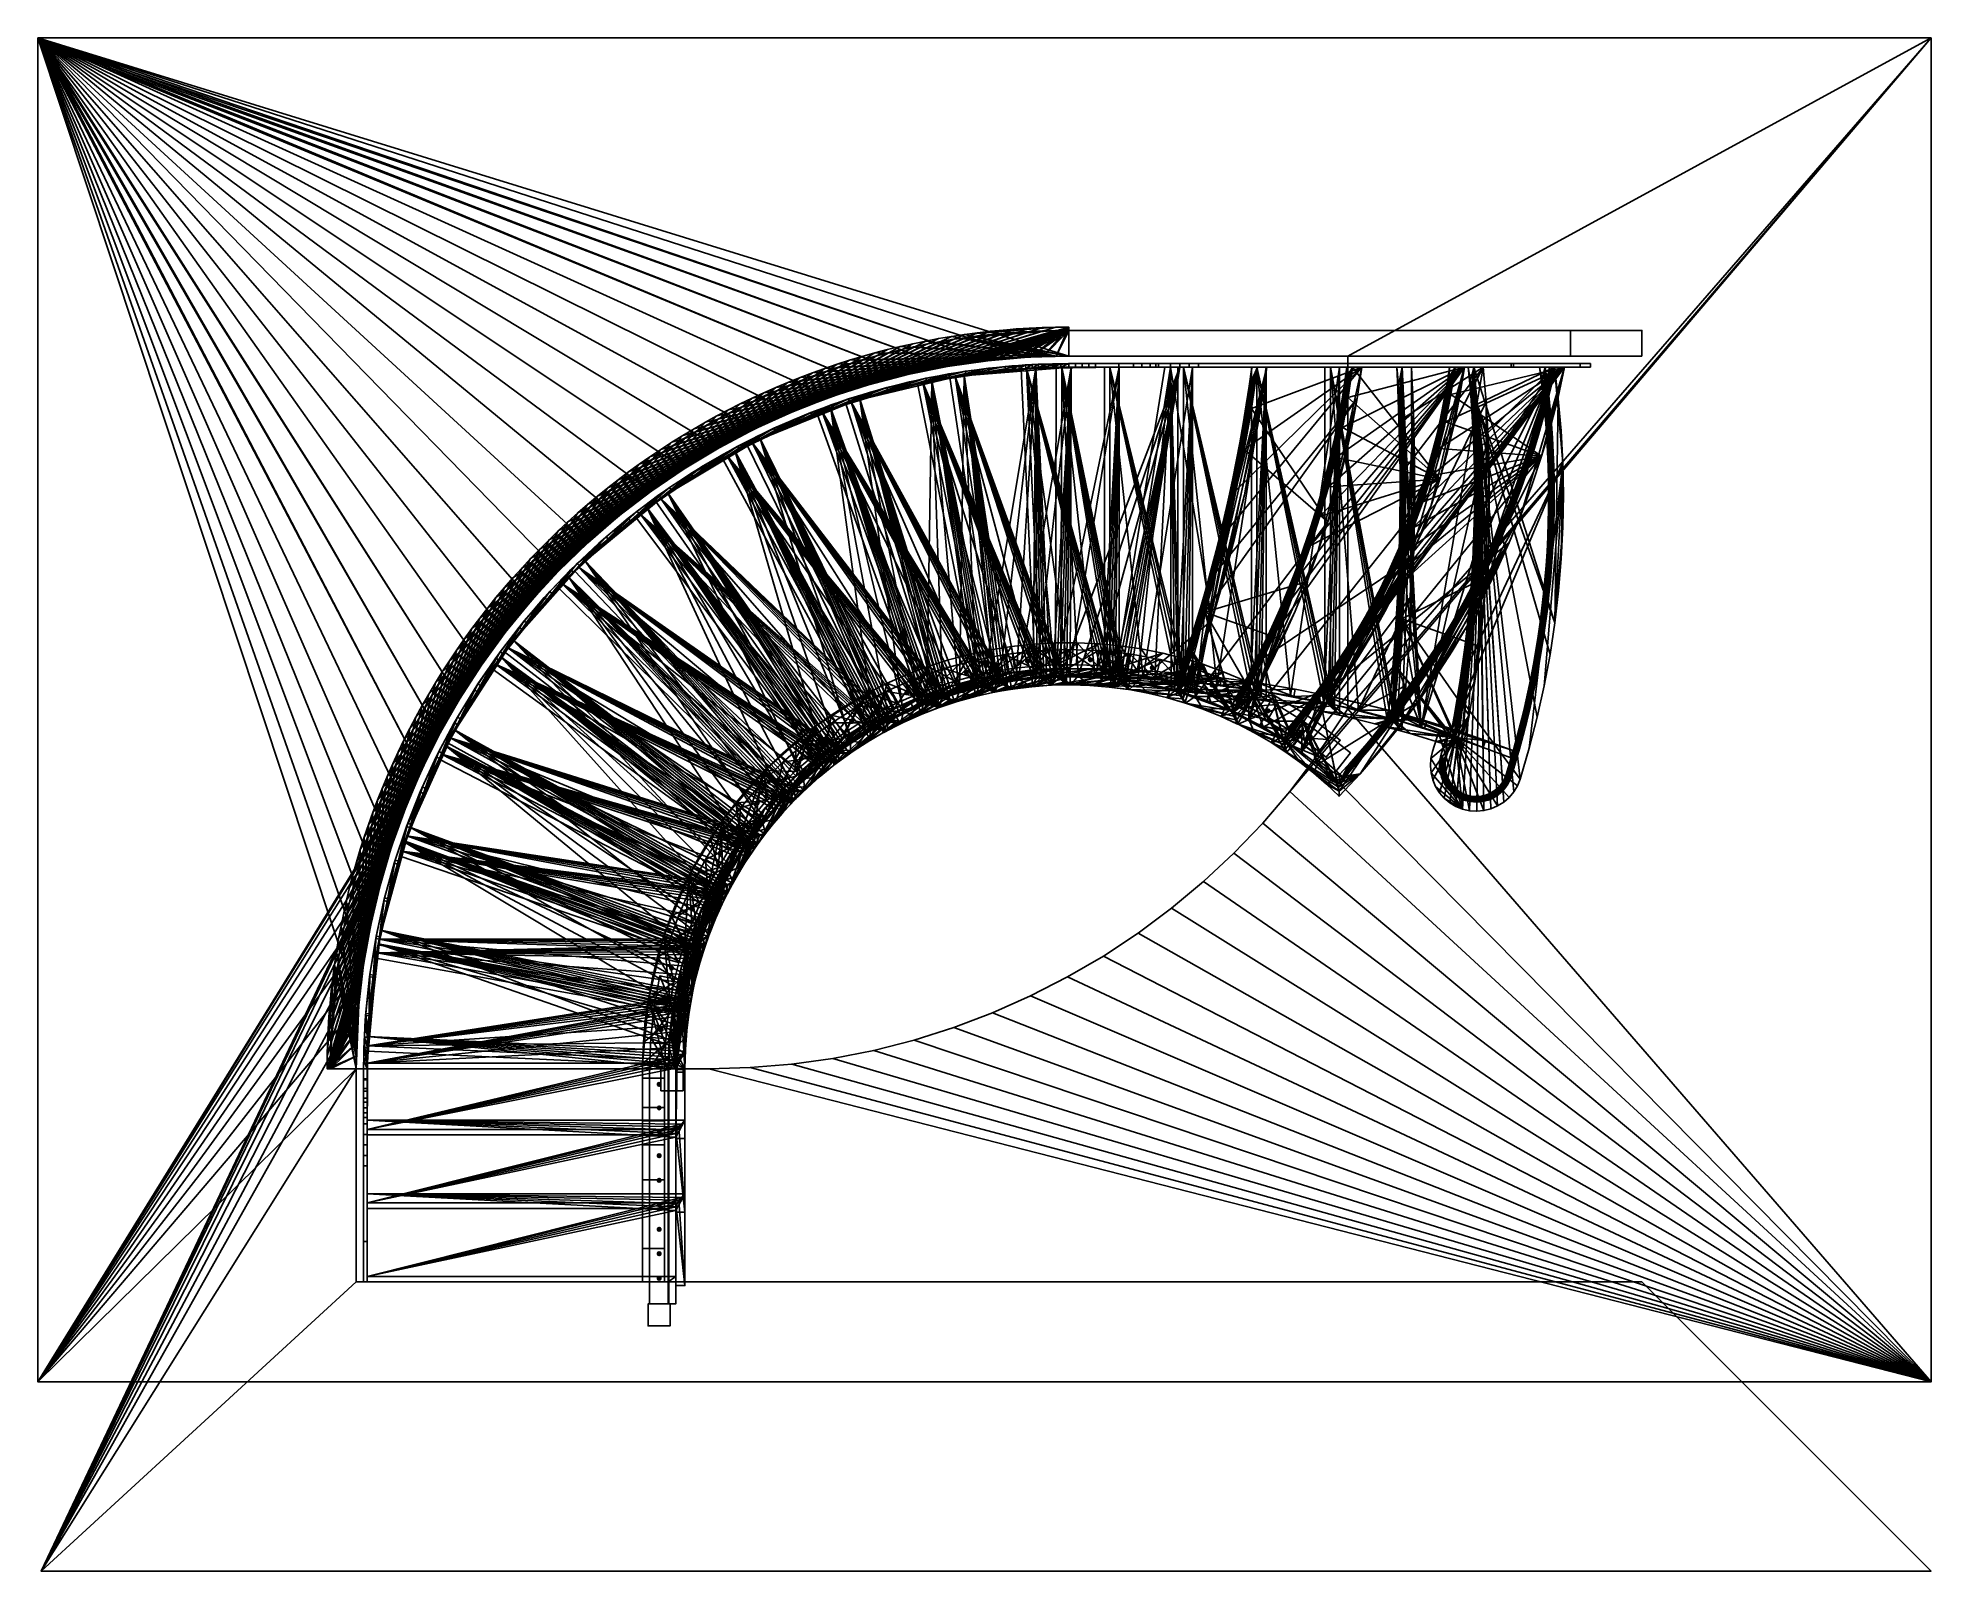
# Model space of a CAD drawing. Extents: x 0 to 258, y 0 to 209.
import ezdxf

# ---------------------------------------------------------------- set-up
doc = ezdxf.new("R2010")
doc.units = 0
doc.header["$MEASUREMENT"] = 0
doc.layers.add('BAR', color=7, linetype='CONTINUOUS')
doc.layers.add('STAIRDATA', color=21, linetype='CONTINUOUS')

msp = doc.modelspace()

# ---------------------------------------------------------------- linework, layer by layer
at = {"layer": 'BAR'}
for points in [[(134.48605, 123.81584, 218.06367), (134.54825, 123.67441, 218.02391), (134.51888, 123.96683, 218.02391)], [(134.54825, 123.67441, 181.87225), (134.48605, 123.81584, 181.87225), (134.51888, 123.96683, 181.87225)], [(134.51888, 123.96683, 181.87225), (134.48605, 123.81584, 181.87225), (134.48605, 123.81584, 218.06367), (134.51888, 123.96683, 218.02391)], [(134.48605, 123.81584, 181.87225), (134.54825, 123.67441, 181.87225), (134.54825, 123.67441, 218.02391), (134.48605, 123.81584, 218.06367)], [(134.54825, 123.67441, 218.02391), (134.6817, 123.59653, 217.9198), (134.63417, 124.06969, 217.9198), (134.51888, 123.96683, 218.02391)], [(134.6817, 123.59653, 181.87225), (134.54825, 123.67441, 181.87225), (134.51888, 123.96683, 181.87225), (134.63417, 124.06969, 181.87225)], [(134.63417, 124.06969, 181.87225), (134.51888, 123.96683, 181.87225), (134.51888, 123.96683, 218.02391), (134.63417, 124.06969, 217.9198)], [(134.6817, 123.59653, 217.9198), (134.83543, 123.61198, 217.79111), (134.78792, 124.08513, 217.79111), (134.63417, 124.06969, 217.9198)], [(134.83543, 123.61198, 181.87225), (134.6817, 123.59653, 181.87225), (134.63417, 124.06969, 181.87225), (134.78792, 124.08513, 181.87225)], [(134.78792, 124.08513, 181.87225), (134.63417, 124.06969, 181.87225), (134.63417, 124.06969, 217.9198), (134.78792, 124.08513, 217.79111)], [(134.83543, 123.61198, 217.79111), (134.95073, 123.71484, 217.687), (134.92136, 124.00726, 217.687), (134.78792, 124.08513, 217.79111)], [(134.95073, 123.71484, 181.87225), (134.83543, 123.61198, 181.87225), (134.78792, 124.08513, 181.87225), (134.92136, 124.00726, 181.87225)], [(134.92136, 124.00726, 181.87225), (134.78792, 124.08513, 181.87225), (134.78792, 124.08513, 217.79111), (134.92136, 124.00726, 217.687)], [(134.83543, 123.61198, 181.87225), (134.95073, 123.71484, 181.87225), (134.95073, 123.71484, 217.687), (134.83543, 123.61198, 217.79111)], [(134.95073, 123.71484, 217.687), (134.98355, 123.86582, 217.64723), (134.92136, 124.00726, 217.687)], [(134.98355, 123.86582, 181.87225), (134.95073, 123.71484, 181.87225), (134.92136, 124.00726, 181.87225)], [(134.98355, 123.86582, 181.87225), (134.92136, 124.00726, 181.87225), (134.92136, 124.00726, 217.687), (134.98355, 123.86582, 217.64723)], [(134.95073, 123.71484, 181.87225), (134.98355, 123.86582, 181.87225), (134.98355, 123.86582, 217.64723), (134.95073, 123.71484, 217.687)], [(138.73663, 124.09844, 214.43118), (138.78784, 123.95267, 214.3914), (138.78088, 124.24648, 214.3914)], [(138.78784, 123.95267, 181.87225), (138.73663, 124.09844, 181.87225), (138.78088, 124.24648, 181.87225)], [(138.78088, 124.24648, 181.87225), (138.73663, 124.09844, 181.87225), (138.73663, 124.09844, 214.43118), (138.78088, 124.24648, 214.3914)], [(138.73663, 124.09844, 181.87225), (138.78784, 123.95267, 181.87225), (138.78784, 123.95267, 214.3914), (138.73663, 124.09844, 214.43118)], [(138.78784, 123.95267, 214.3914), (138.91496, 123.86483, 214.28729), (138.9037, 124.34023, 214.28729), (138.78088, 124.24648, 214.3914)], [(138.91496, 123.86483, 181.87225), (138.78784, 123.95267, 181.87225), (138.78088, 124.24648, 181.87225), (138.9037, 124.34023, 181.87225)], [(138.9037, 124.34023, 181.87225), (138.78088, 124.24648, 181.87225), (138.78088, 124.24648, 214.3914), (138.9037, 124.34023, 214.28729)], [(138.78784, 123.95267, 181.87225), (138.91496, 123.86483, 181.87225), (138.91496, 123.86483, 214.28729), (138.78784, 123.95267, 214.3914)], [(138.91496, 123.86483, 214.28729), (139.06943, 123.86849, 214.1586), (139.05817, 124.34389, 214.1586), (138.9037, 124.34023, 214.28729)], [(139.06943, 123.86849, 181.87225), (138.91496, 123.86483, 181.87225), (138.9037, 124.34023, 181.87225), (139.05817, 124.34389, 181.87225)], [(139.05817, 124.34389, 181.87225), (138.9037, 124.34023, 181.87225), (138.9037, 124.34023, 214.28729), (139.05817, 124.34389, 214.1586)], [(138.91496, 123.86483, 181.87225), (139.06943, 123.86849, 181.87225), (139.06943, 123.86849, 214.1586), (138.91496, 123.86483, 214.28729)], [(139.06943, 123.86849, 214.1586), (139.19223, 123.96224, 214.05449), (139.18527, 124.25606, 214.05449), (139.05817, 124.34389, 214.1586)], [(139.19223, 123.96224, 181.87225), (139.06943, 123.86849, 181.87225), (139.05817, 124.34389, 181.87225), (139.18527, 124.25606, 181.87225)], [(139.18527, 124.25606, 181.87225), (139.05817, 124.34389, 181.87225), (139.05817, 124.34389, 214.1586), (139.18527, 124.25606, 214.05449)], [(139.06943, 123.86849, 181.87225), (139.19223, 123.96224, 181.87225), (139.19223, 123.96224, 214.05449), (139.06943, 123.86849, 214.1586)], [(139.19223, 123.96224, 214.05449), (139.2365, 124.11028, 214.01472), (139.18527, 124.25606, 214.05449)], [(139.2365, 124.11028, 181.87225), (139.19223, 123.96224, 181.87225), (139.18527, 124.25606, 181.87225)], [(139.2365, 124.11028, 181.87225), (139.18527, 124.25606, 181.87225), (139.18527, 124.25606, 214.05449), (139.2365, 124.11028, 214.01472)], [(139.19223, 123.96224, 181.87225), (139.2365, 124.11028, 181.87225), (139.2365, 124.11028, 214.01472), (139.19223, 123.96224, 214.05449)], [(142.98058, 124.05642, 210.81216), (143.02055, 123.90717, 210.77238), (143.03596, 124.20066, 210.77238)], [(143.02055, 123.90717, 174.6091), (142.98058, 124.05642, 174.6091), (143.03596, 124.20066, 174.6091)], [(143.03596, 124.20066, 174.6091), (142.98058, 124.05642, 174.6091), (142.98058, 124.05642, 210.81216), (143.03596, 124.20066, 210.77238)], [(142.98058, 124.05642, 174.6091), (143.02055, 123.90717, 174.6091), (143.02055, 123.90717, 210.77238), (142.98058, 124.05642, 210.81216)], [(143.02055, 123.90717, 210.77238), (143.14061, 123.80992, 210.66827), (143.16556, 124.2848, 210.66827), (143.03596, 124.20066, 210.77238)], [(143.14061, 123.80992, 174.6091), (143.02055, 123.90717, 174.6091), (143.03596, 124.20066, 174.6091), (143.16556, 124.2848, 174.6091)], [(143.02055, 123.90717, 174.6091), (143.14061, 123.80992, 174.6091), (143.14061, 123.80992, 210.66827), (143.02055, 123.90717, 210.77238)], [(143.16556, 124.2848, 174.6091), (143.03596, 124.20066, 174.6091), (143.03596, 124.20066, 210.77238), (143.16556, 124.2848, 210.66827)], [(143.14061, 123.80992, 210.66827), (143.29491, 123.80182, 210.53958), (143.31984, 124.2767, 210.53958), (143.16556, 124.2848, 210.66827)], [(143.29491, 123.80182, 174.6091), (143.14061, 123.80992, 174.6091), (143.16556, 124.2848, 174.6091), (143.31984, 124.2767, 174.6091)], [(143.14061, 123.80992, 174.6091), (143.29491, 123.80182, 174.6091), (143.29491, 123.80182, 210.53958), (143.14061, 123.80992, 210.66827)], [(143.31984, 124.2767, 174.6091), (143.16556, 124.2848, 174.6091), (143.16556, 124.2848, 210.66827), (143.31984, 124.2767, 210.53958)], [(143.29491, 123.80182, 210.53958), (143.4245, 123.88596, 210.43547), (143.43991, 124.17944, 210.43547), (143.31984, 124.2767, 210.53958)], [(143.4245, 123.88596, 174.6091), (143.29491, 123.80182, 174.6091), (143.31984, 124.2767, 174.6091), (143.43991, 124.17944, 174.6091)], [(143.29491, 123.80182, 174.6091), (143.4245, 123.88596, 174.6091), (143.4245, 123.88596, 210.43547), (143.29491, 123.80182, 210.53958)], [(143.43991, 124.17944, 174.6091), (143.31984, 124.2767, 174.6091), (143.31984, 124.2767, 210.53958), (143.43991, 124.17944, 210.43547)], [(143.4245, 123.88596, 210.43547), (143.47989, 124.0302, 210.39571), (143.43991, 124.17944, 210.43547)], [(143.47989, 124.0302, 174.6091), (143.4245, 123.88596, 174.6091), (143.43991, 124.17944, 174.6091)], [(143.4245, 123.88596, 174.6091), (143.47989, 124.0302, 174.6091), (143.47989, 124.0302, 210.39571), (143.4245, 123.88596, 210.43547)], [(143.47989, 124.0302, 174.6091), (143.43991, 124.17944, 174.6091), (143.43991, 124.17944, 210.43547), (143.47989, 124.0302, 210.39571)], [(147.21069, 123.69146, 207.19171), (147.2392, 123.5396, 207.15195), (147.27689, 123.83107, 207.15195)], [(147.2392, 123.5396, 174.6091), (147.21069, 123.69146, 174.6091), (147.27689, 123.83107, 174.6091)], [(147.27689, 123.83107, 174.6091), (147.21069, 123.69146, 174.6091), (147.21069, 123.69146, 207.19171), (147.27689, 123.83107, 207.15195)], [(147.21069, 123.69146, 174.6091), (147.2392, 123.5396, 174.6091), (147.2392, 123.5396, 207.15195), (147.21069, 123.69146, 207.19171)], [(147.2392, 123.5396, 207.15195), (147.35152, 123.4335, 207.04782), (147.41251, 123.9051, 207.04782), (147.27689, 123.83107, 207.15195)], [(147.35152, 123.4335, 174.6091), (147.2392, 123.5396, 174.6091), (147.27689, 123.83107, 174.6091), (147.41251, 123.9051, 174.6091)], [(147.41251, 123.9051, 174.6091), (147.27689, 123.83107, 174.6091), (147.27689, 123.83107, 207.15195), (147.41251, 123.9051, 207.04782)], [(147.35152, 123.4335, 207.04782), (147.50475, 123.41368, 206.91914), (147.56575, 123.88528, 206.91914), (147.41251, 123.9051, 207.04782)], [(147.50475, 123.41368, 174.6091), (147.35152, 123.4335, 174.6091), (147.41251, 123.9051, 174.6091), (147.56575, 123.88528, 174.6091)], [(147.56575, 123.88528, 174.6091), (147.41251, 123.9051, 174.6091), (147.41251, 123.9051, 207.04782), (147.56575, 123.88528, 206.91914)], [(147.50475, 123.41368, 206.91914), (147.64037, 123.48772, 206.81502), (147.67805, 123.77917, 206.81502), (147.56575, 123.88528, 206.91914)], [(147.64037, 123.48772, 174.6091), (147.50475, 123.41368, 174.6091), (147.56575, 123.88528, 174.6091), (147.67805, 123.77917, 174.6091)], [(147.67805, 123.77917, 174.6091), (147.56575, 123.88528, 174.6091), (147.56575, 123.88528, 206.91914), (147.67805, 123.77917, 206.81502)], [(147.64037, 123.48772, 206.81502), (147.70656, 123.62732, 206.77525), (147.67805, 123.77917, 206.81502)], [(147.70656, 123.62732, 174.6091), (147.64037, 123.48772, 174.6091), (147.67805, 123.77917, 174.6091)], [(147.70656, 123.62732, 174.6091), (147.67805, 123.77917, 174.6091), (147.67805, 123.77917, 206.81502), (147.70656, 123.62732, 206.77525)], [(122.13318, 120.91953, 228.91772), (122.28084, 120.87402, 228.81361), (122.12704, 121.32399, 228.81361), (122.03813, 121.19762, 228.91772)], [(122.28084, 120.87402, 196.39857), (122.13318, 120.91953, 196.39857), (122.03813, 121.19762, 196.39857), (122.12704, 121.32399, 196.39857)], [(122.12704, 121.32399, 196.39857), (122.03813, 121.19762, 196.39857), (122.03813, 121.19762, 228.91772), (122.12704, 121.32399, 228.81361)], [(122.04047, 121.04314, 228.95749), (122.13318, 120.91953, 228.91772), (122.03813, 121.19762, 228.91772)], [(122.13318, 120.91953, 196.39857), (122.04047, 121.04314, 196.39857), (122.03813, 121.19762, 196.39857)], [(122.03813, 121.19762, 196.39857), (122.04047, 121.04314, 196.39857), (122.04047, 121.04314, 228.95749), (122.03813, 121.19762, 228.91772)], [(122.28084, 120.87402, 228.81361), (122.42704, 120.92399, 228.68492), (122.27325, 121.37395, 228.68492), (122.12704, 121.32399, 228.81361)], [(122.42704, 120.92399, 196.39857), (122.28084, 120.87402, 196.39857), (122.12704, 121.32399, 196.39857), (122.27325, 121.37395, 196.39857)], [(122.27325, 121.37395, 196.39857), (122.12704, 121.32399, 196.39857), (122.12704, 121.32399, 228.81361), (122.27325, 121.37395, 228.68492)], [(122.42704, 120.92399, 228.68492), (122.51595, 121.05035, 228.58081), (122.42091, 121.32845, 228.58081), (122.27325, 121.37395, 228.68492)], [(122.51595, 121.05035, 196.39857), (122.42704, 120.92399, 196.39857), (122.27325, 121.37395, 196.39857), (122.42091, 121.32845, 196.39857)], [(122.42091, 121.32845, 196.39857), (122.27325, 121.37395, 196.39857), (122.27325, 121.37395, 228.68492), (122.42091, 121.32845, 228.58081)], [(122.51595, 121.05035, 228.58081), (122.51361, 121.20484, 228.54105), (122.42091, 121.32845, 228.58081)], [(122.51361, 121.20484, 196.39857), (122.51595, 121.05035, 196.39857), (122.42091, 121.32845, 196.39857)], [(122.51361, 121.20484, 196.39857), (122.42091, 121.32845, 196.39857), (122.42091, 121.32845, 228.58081), (122.51361, 121.20484, 228.54105)], [(122.51595, 121.05035, 196.39857), (122.51361, 121.20484, 196.39857), (122.51361, 121.20484, 228.54105), (122.51595, 121.05035, 228.58081)], [(126.11359, 122.28356, 225.32683), (126.19659, 122.15324, 225.28706), (126.12304, 122.43778, 225.28706)], [(126.19659, 122.15324, 189.13541), (126.11359, 122.28356, 189.13541), (126.12304, 122.43778, 189.13541)], [(126.12304, 122.43778, 189.13541), (126.11359, 122.28356, 189.13541), (126.11359, 122.28356, 225.32683), (126.12304, 122.43778, 225.28706)], [(126.11359, 122.28356, 189.13541), (126.19659, 122.15324, 189.13541), (126.19659, 122.15324, 225.28706), (126.11359, 122.28356, 225.32683)], [(126.19659, 122.15324, 225.28706), (126.34033, 122.09659, 225.18295), (126.22134, 122.55699, 225.18295), (126.12304, 122.43778, 225.28706)], [(126.34033, 122.09659, 189.13541), (126.19659, 122.15324, 189.13541), (126.12304, 122.43778, 189.13541), (126.22134, 122.55699, 189.13541)], [(126.22134, 122.55699, 189.13541), (126.12304, 122.43778, 189.13541), (126.12304, 122.43778, 225.28706), (126.22134, 122.55699, 225.18295)], [(126.19659, 122.15324, 189.13541), (126.34033, 122.09659, 189.13541), (126.34033, 122.09659, 225.18295), (126.19659, 122.15324, 225.28706)], [(126.34033, 122.09659, 225.18295), (126.48993, 122.13525, 225.05426), (126.37093, 122.59566, 225.05426), (126.22134, 122.55699, 225.18295)], [(126.48993, 122.13525, 189.13541), (126.34033, 122.09659, 189.13541), (126.22134, 122.55699, 189.13541), (126.37093, 122.59566, 189.13541)], [(126.37093, 122.59566, 189.13541), (126.22134, 122.55699, 189.13541), (126.22134, 122.55699, 225.18295), (126.37093, 122.59566, 225.05426)], [(126.34033, 122.09659, 189.13541), (126.48993, 122.13525, 189.13541), (126.48993, 122.13525, 225.05426), (126.34033, 122.09659, 225.18295)], [(126.48993, 122.13525, 225.05426), (126.58822, 122.25446, 224.95015), (126.51467, 122.53901, 224.95015), (126.37093, 122.59566, 225.05426)], [(126.58822, 122.25446, 189.13541), (126.48993, 122.13525, 189.13541), (126.37093, 122.59566, 189.13541), (126.51467, 122.53901, 189.13541)], [(126.51467, 122.53901, 189.13541), (126.37093, 122.59566, 189.13541), (126.37093, 122.59566, 225.05426), (126.51467, 122.53901, 224.95015)], [(126.48993, 122.13525, 189.13541), (126.58822, 122.25446, 189.13541), (126.58822, 122.25446, 224.95015), (126.48993, 122.13525, 225.05426)], [(126.58822, 122.25446, 224.95015), (126.59767, 122.40868, 224.91039), (126.51467, 122.53901, 224.95015)], [(126.59767, 122.40868, 189.13541), (126.58822, 122.25446, 189.13541), (126.51467, 122.53901, 189.13541)], [(126.59767, 122.40868, 189.13541), (126.51467, 122.53901, 189.13541), (126.51467, 122.53901, 224.95015), (126.59767, 122.40868, 224.91039)], [(126.58822, 122.25446, 189.13541), (126.59767, 122.40868, 189.13541), (126.59767, 122.40868, 224.91039), (126.58822, 122.25446, 224.95015)], [(130.27159, 123.20991, 221.69434), (130.34441, 123.07363, 221.65457), (130.2928, 123.36295, 221.65457)], [(130.34441, 123.07363, 189.13541), (130.27159, 123.20991, 189.13541), (130.2928, 123.36295, 189.13541)], [(130.2928, 123.36295, 189.13541), (130.27159, 123.20991, 189.13541), (130.27159, 123.20991, 221.69434), (130.2928, 123.36295, 221.65457)], [(130.27159, 123.20991, 189.13541), (130.34441, 123.07363, 189.13541), (130.34441, 123.07363, 221.65457), (130.27159, 123.20991, 221.69434)], [(130.34441, 123.07363, 221.65457), (130.48341, 123.00617, 221.55046), (130.3999, 123.47431, 221.55046), (130.2928, 123.36295, 221.65457)], [(130.48341, 123.00617, 189.13541), (130.34441, 123.07363, 189.13541), (130.2928, 123.36295, 189.13541), (130.3999, 123.47431, 189.13541)], [(130.3999, 123.47431, 189.13541), (130.2928, 123.36295, 189.13541), (130.2928, 123.36295, 221.65457), (130.3999, 123.47431, 221.55046)], [(130.34441, 123.07363, 189.13541), (130.48341, 123.00617, 189.13541), (130.48341, 123.00617, 221.55046), (130.34441, 123.07363, 221.65457)], [(130.48341, 123.00617, 221.55046), (130.63551, 123.0333, 221.42177), (130.55202, 123.50144, 221.42177), (130.3999, 123.47431, 221.55046)], [(130.63551, 123.0333, 189.13541), (130.48341, 123.00617, 189.13541), (130.3999, 123.47431, 189.13541), (130.55202, 123.50144, 189.13541)], [(130.55202, 123.50144, 189.13541), (130.3999, 123.47431, 189.13541), (130.3999, 123.47431, 221.55046), (130.55202, 123.50144, 221.42177)], [(130.48341, 123.00617, 189.13541), (130.63551, 123.0333, 189.13541), (130.63551, 123.0333, 221.42177), (130.48341, 123.00617, 221.55046)], [(130.63551, 123.0333, 221.42177), (130.74263, 123.14466, 221.31766), (130.69102, 123.43398, 221.31766), (130.55202, 123.50144, 221.42177)], [(130.74263, 123.14466, 189.13541), (130.63551, 123.0333, 189.13541), (130.55202, 123.50144, 189.13541), (130.69102, 123.43398, 189.13541)], [(130.69102, 123.43398, 189.13541), (130.55202, 123.50144, 189.13541), (130.55202, 123.50144, 221.42177), (130.69102, 123.43398, 221.31766)], [(130.63551, 123.0333, 189.13541), (130.74263, 123.14466, 189.13541), (130.74263, 123.14466, 221.31766), (130.63551, 123.0333, 221.42177)], [(130.74263, 123.14466, 221.31766), (130.76382, 123.29771, 221.27788), (130.69102, 123.43398, 221.31766)], [(130.76382, 123.29771, 189.13541), (130.74263, 123.14466, 189.13541), (130.69102, 123.43398, 189.13541)], [(130.76382, 123.29771, 189.13541), (130.69102, 123.43398, 189.13541), (130.69102, 123.43398, 221.31766), (130.76382, 123.29771, 221.27788)], [(130.74263, 123.14466, 189.13541), (130.76382, 123.29771, 189.13541), (130.76382, 123.29771, 221.27788), (130.74263, 123.14466, 221.31766)], [(134.54825, 123.67441, 181.87225), (134.6817, 123.59653, 181.87225), (134.6817, 123.59653, 217.9198), (134.54825, 123.67441, 218.02391)], [(134.6817, 123.59653, 181.87225), (134.83543, 123.61198, 181.87225), (134.83543, 123.61198, 217.79111), (134.6817, 123.59653, 217.9198)], [(147.2392, 123.5396, 174.6091), (147.35152, 123.4335, 174.6091), (147.35152, 123.4335, 207.04782), (147.2392, 123.5396, 207.15195)], [(147.35152, 123.4335, 174.6091), (147.50475, 123.41368, 174.6091), (147.50475, 123.41368, 206.91914), (147.35152, 123.4335, 207.04782)], [(147.50475, 123.41368, 174.6091), (147.64037, 123.48772, 174.6091), (147.64037, 123.48772, 206.81502), (147.50475, 123.41368, 206.91914)], [(147.64037, 123.48772, 174.6091), (147.70656, 123.62732, 174.6091), (147.70656, 123.62732, 206.77525), (147.64037, 123.48772, 206.81502)], [(151.43729, 122.99821, 203.53947), (151.45406, 122.84461, 203.49971), (151.51402, 123.13232, 203.49971)], [(151.45406, 122.84461, 167.34593), (151.43729, 122.99821, 167.34593), (151.51402, 123.13232, 167.34593)], [(151.51402, 123.13232, 167.34593), (151.43729, 122.99821, 167.34593), (151.43729, 122.99821, 203.53947), (151.51402, 123.13232, 203.49971)], [(151.43729, 122.99821, 167.34593), (151.45406, 122.84461, 167.34593), (151.45406, 122.84461, 203.49971), (151.43729, 122.99821, 203.53947)], [(151.45406, 122.84461, 203.49971), (151.55789, 122.7302, 203.3956), (151.65492, 123.19572, 203.3956), (151.51402, 123.13232, 203.49971)], [(151.55789, 122.7302, 167.34593), (151.45406, 122.84461, 167.34593), (151.51402, 123.13232, 167.34593), (151.65492, 123.19572, 167.34593)], [(151.45406, 122.84461, 167.34593), (151.55789, 122.7302, 167.34593), (151.55789, 122.7302, 203.3956), (151.45406, 122.84461, 203.49971)], [(151.65492, 123.19572, 167.34593), (151.51402, 123.13232, 167.34593), (151.51402, 123.13232, 203.49971), (151.65492, 123.19572, 203.3956)], [(151.55789, 122.7302, 203.3956), (151.70915, 122.69868, 203.26691), (151.80618, 123.1642, 203.26691), (151.65492, 123.19572, 203.3956)], [(151.70915, 122.69868, 167.34593), (151.55789, 122.7302, 167.34593), (151.65492, 123.19572, 167.34593), (151.80618, 123.1642, 167.34593)], [(151.55789, 122.7302, 167.34593), (151.70915, 122.69868, 167.34593), (151.70915, 122.69868, 203.26691), (151.55789, 122.7302, 203.3956)], [(151.80618, 123.1642, 167.34593), (151.65492, 123.19572, 167.34593), (151.65492, 123.19572, 203.3956), (151.80618, 123.1642, 203.26691)], [(151.70915, 122.69868, 203.26691), (151.85005, 122.76208, 203.1628), (151.91002, 123.04979, 203.1628), (151.80618, 123.1642, 203.26691)], [(151.85005, 122.76208, 167.34593), (151.70915, 122.69868, 167.34593), (151.80618, 123.1642, 167.34593), (151.91002, 123.04979, 167.34593)], [(151.70915, 122.69868, 167.34593), (151.85005, 122.76208, 167.34593), (151.85005, 122.76208, 203.1628), (151.70915, 122.69868, 203.26691)], [(151.91002, 123.04979, 167.34593), (151.80618, 123.1642, 167.34593), (151.80618, 123.1642, 203.26691), (151.91002, 123.04979, 203.1628)], [(151.85005, 122.76208, 203.1628), (151.92677, 122.89619, 203.12303), (151.91002, 123.04979, 203.1628)], [(151.92677, 122.89619, 167.34593), (151.85005, 122.76208, 167.34593), (151.91002, 123.04979, 167.34593)], [(151.85005, 122.76208, 167.34593), (151.92677, 122.89619, 167.34593), (151.92677, 122.89619, 203.12303), (151.85005, 122.76208, 203.1628)], [(151.92677, 122.89619, 167.34593), (151.91002, 123.04979, 167.34593), (151.91002, 123.04979, 203.1628), (151.92677, 122.89619, 203.12303)], [(155.59763, 121.9827, 199.88777), (155.60254, 121.82827, 199.84801), (155.68442, 122.11053, 199.84801)], [(155.60254, 121.82827, 167.34593), (155.59763, 121.9827, 167.34593), (155.68442, 122.11053, 167.34593)], [(155.68442, 122.11053, 167.34593), (155.59763, 121.9827, 167.34593), (155.59763, 121.9827, 199.88777), (155.68442, 122.11053, 199.84801)], [(155.59763, 121.9827, 167.34593), (155.60254, 121.82827, 167.34593), (155.60254, 121.82827, 199.84801), (155.59763, 121.9827, 199.88777)], [(155.60254, 121.82827, 199.84801), (155.6973, 121.70623, 199.7439), (155.82976, 122.16293, 199.7439), (155.68442, 122.11053, 199.84801)], [(155.6973, 121.70623, 167.34593), (155.60254, 121.82827, 167.34593), (155.68442, 122.11053, 167.34593), (155.82976, 122.16293, 167.34593)], [(155.60254, 121.82827, 167.34593), (155.6973, 121.70623, 167.34593), (155.6973, 121.70623, 199.7439), (155.60254, 121.82827, 199.84801)], [(155.82976, 122.16293, 167.34593), (155.68442, 122.11053, 167.34593), (155.68442, 122.11053, 199.84801), (155.82976, 122.16293, 199.7439)], [(155.6973, 121.70623, 199.7439), (155.84569, 121.66319, 199.6152), (155.97815, 122.11989, 199.6152), (155.82976, 122.16293, 199.7439)], [(155.84569, 121.66319, 167.34593), (155.6973, 121.70623, 167.34593), (155.82976, 122.16293, 167.34593), (155.97815, 122.11989, 167.34593)], [(155.6973, 121.70623, 167.34593), (155.84569, 121.66319, 167.34593), (155.84569, 121.66319, 199.6152), (155.6973, 121.70623, 199.7439)], [(155.97815, 122.11989, 167.34593), (155.82976, 122.16293, 167.34593), (155.82976, 122.16293, 199.7439), (155.97815, 122.11989, 199.6152)], [(155.84569, 121.66319, 199.6152), (155.99103, 121.71558, 199.51109), (156.07291, 121.99785, 199.51109), (155.97815, 122.11989, 199.6152)], [(155.99103, 121.71558, 167.34593), (155.84569, 121.66319, 167.34593), (155.97815, 122.11989, 167.34593), (156.07291, 121.99785, 167.34593)], [(155.84569, 121.66319, 167.34593), (155.99103, 121.71558, 167.34593), (155.99103, 121.71558, 199.51109), (155.84569, 121.66319, 199.6152)], [(156.07291, 121.99785, 167.34593), (155.97815, 122.11989, 167.34593), (155.97815, 122.11989, 199.6152), (156.07291, 121.99785, 199.51109)], [(155.99103, 121.71558, 199.51109), (156.07782, 121.84341, 199.47133), (156.07291, 121.99785, 199.51109)], [(156.07782, 121.84341, 167.34593), (155.99103, 121.71558, 167.34593), (156.07291, 121.99785, 167.34593)], [(155.99103, 121.71558, 167.34593), (156.07782, 121.84341, 167.34593), (156.07782, 121.84341, 199.47133), (155.99103, 121.71558, 199.51109)], [(156.07782, 121.84341, 167.34593), (156.07291, 121.99785, 167.34593), (156.07291, 121.99785, 199.51109), (156.07782, 121.84341, 199.47133)], [(118.17381, 119.37846, 232.55022), (118.32451, 119.34435, 232.44611), (118.13681, 119.78127, 232.44611), (118.05781, 119.64848, 232.55022)], [(118.32451, 119.34435, 196.39857), (118.17381, 119.37846, 196.39857), (118.05781, 119.64848, 196.39857), (118.13681, 119.78127, 196.39857)], [(118.13681, 119.78127, 196.39857), (118.05781, 119.64848, 196.39857), (118.05781, 119.64848, 232.55022), (118.13681, 119.78127, 232.44611)], [(118.07194, 119.49462, 232.59), (118.17381, 119.37846, 232.55022), (118.05781, 119.64848, 232.55022)], [(118.17381, 119.37846, 196.39857), (118.07194, 119.49462, 196.39857), (118.05781, 119.64848, 196.39857)], [(118.05781, 119.64848, 196.39857), (118.07194, 119.49462, 196.39857), (118.07194, 119.49462, 232.59), (118.05781, 119.64848, 232.55022)], [(118.07194, 119.49462, 196.39857), (118.17381, 119.37846, 196.39857), (118.17381, 119.37846, 232.55022), (118.07194, 119.49462, 232.59)], [(118.32451, 119.34435, 232.44611), (118.46647, 119.40533, 232.31741), (118.27877, 119.84225, 232.31741), (118.13681, 119.78127, 232.44611)], [(118.46647, 119.40533, 196.39857), (118.32451, 119.34435, 196.39857), (118.13681, 119.78127, 196.39857), (118.27877, 119.84225, 196.39857)], [(118.27877, 119.84225, 196.39857), (118.13681, 119.78127, 196.39857), (118.13681, 119.78127, 232.44611), (118.27877, 119.84225, 232.31741)], [(118.17381, 119.37846, 196.39857), (118.32451, 119.34435, 196.39857), (118.32451, 119.34435, 232.44611), (118.17381, 119.37846, 232.55022)], [(118.46647, 119.40533, 232.31741), (118.54547, 119.53812, 232.2133), (118.42947, 119.80815, 232.2133), (118.27877, 119.84225, 232.31741)], [(118.54547, 119.53812, 196.39857), (118.46647, 119.40533, 196.39857), (118.27877, 119.84225, 196.39857), (118.42947, 119.80815, 196.39857)], [(118.42947, 119.80815, 196.39857), (118.27877, 119.84225, 196.39857), (118.27877, 119.84225, 232.31741), (118.42947, 119.80815, 232.2133)], [(118.32451, 119.34435, 196.39857), (118.46647, 119.40533, 196.39857), (118.46647, 119.40533, 232.31741), (118.32451, 119.34435, 232.44611)], [(118.54547, 119.53812, 232.2133), (118.53134, 119.69198, 232.17354), (118.42947, 119.80815, 232.2133)], [(118.53134, 119.69198, 196.39857), (118.54547, 119.53812, 196.39857), (118.42947, 119.80815, 196.39857)], [(118.53134, 119.69198, 196.39857), (118.42947, 119.80815, 196.39857), (118.42947, 119.80815, 232.2133), (118.53134, 119.69198, 232.17354)], [(118.46647, 119.40533, 196.39857), (118.54547, 119.53812, 196.39857), (118.54547, 119.53812, 232.2133), (118.46647, 119.40533, 232.31741)], [(118.54547, 119.53812, 196.39857), (118.53134, 119.69198, 196.39857), (118.53134, 119.69198, 232.17354), (118.54547, 119.53812, 232.2133)], [(122.04047, 121.04314, 196.39857), (122.13318, 120.91953, 196.39857), (122.13318, 120.91953, 228.91772), (122.04047, 121.04314, 228.95749)], [(122.13318, 120.91953, 196.39857), (122.28084, 120.87402, 196.39857), (122.28084, 120.87402, 228.81361), (122.13318, 120.91953, 228.91772)], [(122.28084, 120.87402, 196.39857), (122.42704, 120.92399, 196.39857), (122.42704, 120.92399, 228.68492), (122.28084, 120.87402, 228.81361)], [(122.42704, 120.92399, 196.39857), (122.51595, 121.05035, 196.39857), (122.51595, 121.05035, 228.58081), (122.42704, 120.92399, 228.68492)], [(159.57791, 120.52719, 196.27182), (159.66322, 120.39837, 196.16771), (159.82965, 120.84382, 196.16771), (159.68077, 120.8025, 196.27182)], [(159.66322, 120.39837, 160.08278), (159.57791, 120.52719, 160.08278), (159.68077, 120.8025, 160.08278), (159.82965, 120.84382, 160.08278)], [(159.58461, 120.68155, 196.31158), (159.57791, 120.52719, 196.27182), (159.68077, 120.8025, 196.27182)], [(159.57791, 120.52719, 160.08278), (159.58461, 120.68155, 160.08278), (159.68077, 120.8025, 160.08278)], [(159.58461, 120.68155, 160.08278), (159.57791, 120.52719, 160.08278), (159.57791, 120.52719, 196.27182), (159.58461, 120.68155, 196.31158)], [(159.57791, 120.52719, 160.08278), (159.66322, 120.39837, 160.08278), (159.66322, 120.39837, 196.16771), (159.57791, 120.52719, 196.27182)], [(159.68077, 120.8025, 160.08278), (159.58461, 120.68155, 160.08278), (159.58461, 120.68155, 196.31158), (159.68077, 120.8025, 196.27182)], [(159.66322, 120.39837, 196.16771), (159.80795, 120.34429, 196.03902), (159.97438, 120.78974, 196.03902), (159.82965, 120.84382, 196.16771)], [(159.80795, 120.34429, 160.08278), (159.66322, 120.39837, 160.08278), (159.82965, 120.84382, 160.08278), (159.97438, 120.78974, 160.08278)], [(159.66322, 120.39837, 160.08278), (159.80795, 120.34429, 160.08278), (159.80795, 120.34429, 196.03902), (159.66322, 120.39837, 196.16771)], [(159.82965, 120.84382, 160.08278), (159.68077, 120.8025, 160.08278), (159.68077, 120.8025, 196.27182), (159.82965, 120.84382, 196.16771)], [(159.80795, 120.34429, 196.03902), (159.95683, 120.38562, 195.93491), (160.05969, 120.66092, 195.93491), (159.97438, 120.78974, 196.03902)], [(159.95683, 120.38562, 160.08278), (159.80795, 120.34429, 160.08278), (159.97438, 120.78974, 160.08278), (160.05969, 120.66092, 160.08278)], [(159.80795, 120.34429, 160.08278), (159.95683, 120.38562, 160.08278), (159.95683, 120.38562, 195.93491), (159.80795, 120.34429, 196.03902)], [(159.97438, 120.78974, 160.08278), (159.82965, 120.84382, 160.08278), (159.82965, 120.84382, 196.16771), (159.97438, 120.78974, 196.03902)], [(159.95683, 120.38562, 195.93491), (160.05299, 120.50656, 195.89514), (160.05969, 120.66092, 195.93491)], [(160.05299, 120.50656, 160.08278), (159.95683, 120.38562, 160.08278), (160.05969, 120.66092, 160.08278)], [(159.95683, 120.38562, 160.08278), (160.05299, 120.50656, 160.08278), (160.05299, 120.50656, 195.89514), (159.95683, 120.38562, 195.93491)], [(160.05969, 120.66092, 160.08278), (159.97438, 120.78974, 160.08278), (159.97438, 120.78974, 196.03902), (160.05969, 120.66092, 195.93491)], [(160.05299, 120.50656, 160.08278), (160.05969, 120.66092, 160.08278), (160.05969, 120.66092, 195.93491), (160.05299, 120.50656, 195.89514)], [(163.44656, 118.92987, 192.69344), (163.52194, 118.795, 192.58932), (163.72142, 119.22667, 192.58932), (163.56984, 119.19666, 192.69344)], [(163.52194, 118.795, 160.08278), (163.44656, 118.92987, 160.08278), (163.56984, 119.19666, 160.08278), (163.72142, 119.22667, 160.08278)], [(163.46487, 119.0833, 192.73322), (163.44656, 118.92987, 192.69344), (163.56984, 119.19666, 192.69344)], [(163.44656, 118.92987, 160.08278), (163.46487, 119.0833, 160.08278), (163.56984, 119.19666, 160.08278)], [(163.46487, 119.0833, 160.08278), (163.44656, 118.92987, 160.08278), (163.44656, 118.92987, 192.69344), (163.46487, 119.0833, 192.73322)], [(163.44656, 118.92987, 160.08278), (163.52194, 118.795, 160.08278), (163.52194, 118.795, 192.58932), (163.44656, 118.92987, 192.69344)], [(163.56984, 119.19666, 160.08278), (163.46487, 119.0833, 160.08278), (163.46487, 119.0833, 192.73322), (163.56984, 119.19666, 192.69344)], [(163.52194, 118.795, 192.58932), (163.6622, 118.73019, 192.46063), (163.86168, 119.16186, 192.46063), (163.72142, 119.22667, 192.58932)], [(163.6622, 118.73019, 160.08278), (163.52194, 118.795, 160.08278), (163.72142, 119.22667, 160.08278), (163.86168, 119.16186, 160.08278)], [(163.52194, 118.795, 160.08278), (163.6622, 118.73019, 160.08278), (163.6622, 118.73019, 192.46063), (163.52194, 118.795, 192.58932)], [(163.72142, 119.22667, 160.08278), (163.56984, 119.19666, 160.08278), (163.56984, 119.19666, 192.69344), (163.72142, 119.22667, 192.58932)], [(163.6622, 118.73019, 192.46063), (163.81377, 118.7602, 192.35652), (163.93704, 119.02699, 192.35652), (163.86168, 119.16186, 192.46063)], [(163.81377, 118.7602, 160.08278), (163.6622, 118.73019, 160.08278), (163.86168, 119.16186, 160.08278), (163.93704, 119.02699, 160.08278)], [(163.6622, 118.73019, 160.08278), (163.81377, 118.7602, 160.08278), (163.81377, 118.7602, 192.35652), (163.6622, 118.73019, 192.46063)], [(163.86168, 119.16186, 160.08278), (163.72142, 119.22667, 160.08278), (163.72142, 119.22667, 192.58932), (163.86168, 119.16186, 192.46063)], [(163.81377, 118.7602, 192.35652), (163.91875, 118.87357, 192.31676), (163.93704, 119.02699, 192.35652)], [(163.91875, 118.87357, 160.08278), (163.81377, 118.7602, 160.08278), (163.93704, 119.02699, 160.08278)], [(163.81377, 118.7602, 160.08278), (163.91875, 118.87357, 160.08278), (163.91875, 118.87357, 192.31676), (163.81377, 118.7602, 192.35652)], [(163.93704, 119.02699, 160.08278), (163.86168, 119.16186, 160.08278), (163.86168, 119.16186, 192.46063), (163.93704, 119.02699, 192.35652)], [(163.91875, 118.87357, 160.08278), (163.93704, 119.02699, 160.08278), (163.93704, 119.02699, 192.35652), (163.91875, 118.87357, 192.31676)], [(114.34557, 117.54057, 236.18088), (114.49843, 117.51806, 236.07677), (114.27793, 117.93938, 236.07677), (114.20929, 117.80096, 236.18088)], [(114.49843, 117.51806, 203.66173), (114.34557, 117.54057, 203.66173), (114.20929, 117.80096, 203.66173), (114.27793, 117.93938, 203.66173)], [(114.27793, 117.93938, 203.66173), (114.20929, 117.80096, 203.66173), (114.20929, 117.80096, 236.18088), (114.27793, 117.93938, 236.07677)], [(114.23512, 117.64862, 236.22066), (114.34557, 117.54057, 236.18088), (114.20929, 117.80096, 236.18088)], [(114.34557, 117.54057, 203.66173), (114.23512, 117.64862, 203.66173), (114.20929, 117.80096, 203.66173)], [(114.20929, 117.80096, 203.66173), (114.23512, 117.64862, 203.66173), (114.23512, 117.64862, 236.22066), (114.20929, 117.80096, 236.18088)], [(114.23512, 117.64862, 203.66173), (114.34557, 117.54057, 203.66173), (114.34557, 117.54057, 236.18088), (114.23512, 117.64862, 236.22066)], [(114.49843, 117.51806, 236.07677), (114.63532, 117.58971, 235.94807), (114.41483, 118.01102, 235.94807), (114.27793, 117.93938, 236.07677)], [(114.63532, 117.58971, 203.66173), (114.49843, 117.51806, 203.66173), (114.27793, 117.93938, 203.66173), (114.41483, 118.01102, 203.66173)], [(114.41483, 118.01102, 203.66173), (114.27793, 117.93938, 203.66173), (114.27793, 117.93938, 236.07677), (114.41483, 118.01102, 235.94807)], [(114.34557, 117.54057, 203.66173), (114.49843, 117.51806, 203.66173), (114.49843, 117.51806, 236.07677), (114.34557, 117.54057, 236.18088)], [(114.63532, 117.58971, 235.94807), (114.70396, 117.72813, 235.84396), (114.56769, 117.98852, 235.84396), (114.41483, 118.01102, 235.94807)], [(114.70396, 117.72813, 203.66173), (114.63532, 117.58971, 203.66173), (114.41483, 118.01102, 203.66173), (114.56769, 117.98852, 203.66173)], [(114.56769, 117.98852, 203.66173), (114.41483, 118.01102, 203.66173), (114.41483, 118.01102, 235.94807), (114.56769, 117.98852, 235.84396)], [(114.49843, 117.51806, 203.66173), (114.63532, 117.58971, 203.66173), (114.63532, 117.58971, 235.94807), (114.49843, 117.51806, 236.07677)], [(114.70396, 117.72813, 235.84396), (114.67812, 117.88046, 235.8042), (114.56769, 117.98852, 235.84396)], [(114.67812, 117.88046, 203.66173), (114.70396, 117.72813, 203.66173), (114.56769, 117.98852, 203.66173)], [(114.67812, 117.88046, 203.66173), (114.56769, 117.98852, 203.66173), (114.56769, 117.98852, 235.84396), (114.67812, 117.88046, 235.8042)], [(114.63532, 117.58971, 203.66173), (114.70396, 117.72813, 203.66173), (114.70396, 117.72813, 235.84396), (114.63532, 117.58971, 235.94807)], [(114.70396, 117.72813, 203.66173), (114.67812, 117.88046, 203.66173), (114.67812, 117.88046, 235.8042), (114.70396, 117.72813, 235.84396)], [(167.15967, 117.05958, 189.13893), (167.22476, 116.91944, 189.03482), (167.45592, 117.33501, 189.03482), (167.30254, 117.31641, 189.13893)], [(167.22476, 116.91944, 152.81963), (167.15967, 117.05958, 152.81963), (167.30254, 117.31641, 152.81963), (167.45592, 117.33501, 152.81963)], [(167.18938, 117.2112, 189.1787), (167.15967, 117.05958, 189.13893), (167.30254, 117.31641, 189.13893)], [(167.15967, 117.05958, 152.81963), (167.18938, 117.2112, 152.81963), (167.30254, 117.31641, 152.81963)], [(167.18938, 117.2112, 152.81963), (167.15967, 117.05958, 152.81963), (167.15967, 117.05958, 189.13893), (167.18938, 117.2112, 189.1787)], [(167.15967, 117.05958, 152.81963), (167.22476, 116.91944, 152.81963), (167.22476, 116.91944, 189.03482), (167.15967, 117.05958, 189.13893)], [(167.30254, 117.31641, 152.81963), (167.18938, 117.2112, 152.81963), (167.18938, 117.2112, 189.1787), (167.30254, 117.31641, 189.13893)], [(167.22476, 116.91944, 189.03482), (167.35979, 116.84434, 188.90613), (167.59094, 117.2599, 188.90613), (167.45592, 117.33501, 189.03482)], [(167.35979, 116.84434, 152.81963), (167.22476, 116.91944, 152.81963), (167.45592, 117.33501, 152.81963), (167.59094, 117.2599, 152.81963)], [(167.22476, 116.91944, 152.81963), (167.35979, 116.84434, 152.81963), (167.35979, 116.84434, 188.90613), (167.22476, 116.91944, 189.03482)], [(167.45592, 117.33501, 152.81963), (167.30254, 117.31641, 152.81963), (167.30254, 117.31641, 189.13893), (167.45592, 117.33501, 189.03482)], [(167.35979, 116.84434, 188.90613), (167.51317, 116.86294, 188.80202), (167.65604, 117.11977, 188.80202), (167.59094, 117.2599, 188.90613)], [(167.51317, 116.86294, 152.81963), (167.35979, 116.84434, 152.81963), (167.59094, 117.2599, 152.81963), (167.65604, 117.11977, 152.81963)], [(167.35979, 116.84434, 152.81963), (167.51317, 116.86294, 152.81963), (167.51317, 116.86294, 188.80202), (167.35979, 116.84434, 188.90613)], [(167.59094, 117.2599, 152.81963), (167.45592, 117.33501, 152.81963), (167.45592, 117.33501, 189.03482), (167.59094, 117.2599, 188.90613)], [(167.51317, 116.86294, 188.80202), (167.62633, 116.96814, 188.76225), (167.65604, 117.11977, 188.80202)], [(167.62633, 116.96814, 152.81963), (167.51317, 116.86294, 152.81963), (167.65604, 117.11977, 152.81963)], [(167.51317, 116.86294, 152.81963), (167.62633, 116.96814, 152.81963), (167.62633, 116.96814, 188.76225), (167.51317, 116.86294, 188.80202)], [(167.65604, 117.11977, 152.81963), (167.59094, 117.2599, 152.81963), (167.59094, 117.2599, 188.90613), (167.65604, 117.11977, 188.80202)], [(167.62633, 116.96814, 152.81963), (167.65604, 117.11977, 152.81963), (167.65604, 117.11977, 188.80202), (167.62633, 116.96814, 188.76225)], [(107.16308, 113.0155, 243.44405), (107.31758, 113.01653, 243.33994), (107.03552, 113.39938, 243.33994), (106.98875, 113.25211, 243.44405)], [(107.31758, 113.01653, 210.92488), (107.16308, 113.0155, 210.92488), (106.98875, 113.25211, 210.92488), (107.03552, 113.39938, 210.92488)], [(107.03552, 113.39938, 210.92488), (106.98875, 113.25211, 210.92488), (106.98875, 113.25211, 243.44405), (107.03552, 113.39938, 243.33994)], [(107.31758, 113.01653, 243.33994), (107.44198, 113.10818, 243.21124), (107.15991, 113.49102, 243.21124), (107.03552, 113.39938, 243.33994)], [(107.44198, 113.10818, 210.92488), (107.31758, 113.01653, 210.92488), (107.03552, 113.39938, 210.92488), (107.15991, 113.49102, 210.92488)], [(107.15991, 113.49102, 210.92488), (107.03552, 113.39938, 210.92488), (107.03552, 113.39938, 243.33994), (107.15991, 113.49102, 243.21124)], [(107.44198, 113.10818, 243.21124), (107.48874, 113.25544, 243.10713), (107.31442, 113.49205, 243.10713), (107.15991, 113.49102, 243.21124)], [(107.48874, 113.25544, 210.92488), (107.44198, 113.10818, 210.92488), (107.15991, 113.49102, 210.92488), (107.31442, 113.49205, 210.92488)], [(107.31442, 113.49205, 210.92488), (107.15991, 113.49102, 210.92488), (107.15991, 113.49102, 243.21124), (107.31442, 113.49205, 243.10713)], [(107.48874, 113.25544, 243.10713), (107.44002, 113.40206, 243.06735), (107.31442, 113.49205, 243.10713)], [(107.44002, 113.40206, 210.92488), (107.48874, 113.25544, 210.92488), (107.31442, 113.49205, 210.92488)], [(107.44002, 113.40206, 210.92488), (107.31442, 113.49205, 210.92488), (107.31442, 113.49205, 243.10713), (107.44002, 113.40206, 243.06735)], [(107.48874, 113.25544, 210.92488), (107.44002, 113.40206, 210.92488), (107.44002, 113.40206, 243.06735), (107.48874, 113.25544, 243.10713)], [(110.66693, 115.41473, 239.81339), (110.82106, 115.40396, 239.70927), (110.56904, 115.80721, 239.70927), (110.51117, 115.66396, 239.81339)], [(110.82106, 115.40396, 203.66173), (110.66693, 115.41473, 203.66173), (110.51117, 115.66396, 203.66173), (110.56904, 115.80721, 203.66173)], [(110.56904, 115.80721, 203.66173), (110.51117, 115.66396, 203.66173), (110.51117, 115.66396, 239.81339), (110.56904, 115.80721, 239.70927)], [(110.54856, 115.51404, 239.85315), (110.66693, 115.41473, 239.81339), (110.51117, 115.66396, 239.81339)], [(110.66693, 115.41473, 203.66173), (110.54856, 115.51404, 203.66173), (110.51117, 115.66396, 203.66173)], [(110.51117, 115.66396, 203.66173), (110.54856, 115.51404, 203.66173), (110.54856, 115.51404, 239.85315), (110.51117, 115.66396, 239.81339)], [(110.54856, 115.51404, 203.66173), (110.66693, 115.41473, 203.66173), (110.66693, 115.41473, 239.81339), (110.54856, 115.51404, 239.85315)], [(110.82106, 115.40396, 239.70927), (110.95209, 115.48585, 239.58058), (110.70007, 115.8891, 239.58058), (110.56904, 115.80721, 239.70927)], [(110.95209, 115.48585, 203.66173), (110.82106, 115.40396, 203.66173), (110.56904, 115.80721, 203.66173), (110.70007, 115.8891, 203.66173)], [(110.70007, 115.8891, 203.66173), (110.56904, 115.80721, 203.66173), (110.56904, 115.80721, 239.70927), (110.70007, 115.8891, 239.58058)], [(110.66693, 115.41473, 203.66173), (110.82106, 115.40396, 203.66173), (110.82106, 115.40396, 239.70927), (110.66693, 115.41473, 239.81339)], [(110.95209, 115.48585, 239.58058), (111.00996, 115.62911, 239.47647), (110.8542, 115.87833, 239.47647), (110.70007, 115.8891, 239.58058)], [(111.00996, 115.62911, 203.66173), (110.95209, 115.48585, 203.66173), (110.70007, 115.8891, 203.66173), (110.8542, 115.87833, 203.66173)], [(110.8542, 115.87833, 203.66173), (110.70007, 115.8891, 203.66173), (110.70007, 115.8891, 239.58058), (110.8542, 115.87833, 239.47647)], [(110.82106, 115.40396, 203.66173), (110.95209, 115.48585, 203.66173), (110.95209, 115.48585, 239.58058), (110.82106, 115.40396, 239.70927)], [(111.00996, 115.62911, 239.47647), (110.97256, 115.77903, 239.43669), (110.8542, 115.87833, 239.47647)], [(110.97256, 115.77903, 203.66173), (111.00996, 115.62911, 203.66173), (110.8542, 115.87833, 203.66173)], [(110.97256, 115.77903, 203.66173), (110.8542, 115.87833, 203.66173), (110.8542, 115.87833, 239.47647), (110.97256, 115.77903, 239.43669)], [(110.95209, 115.48585, 203.66173), (111.00996, 115.62911, 203.66173), (111.00996, 115.62911, 239.47647), (110.95209, 115.48585, 239.58058)], [(111.00996, 115.62911, 203.66173), (110.97256, 115.77903, 203.66173), (110.97256, 115.77903, 239.43669), (111.00996, 115.62911, 239.47647)], [(170.72305, 114.91679, 185.584), (170.77748, 114.77219, 185.47989), (171.03906, 115.16932, 185.47989), (170.8847, 115.16223, 185.584)], [(170.77748, 114.77219, 152.81963), (170.72305, 114.91679, 152.81963), (170.8847, 115.16223, 152.81963), (171.03906, 115.16932, 152.81963)], [(170.76401, 115.06578, 185.62376), (170.72305, 114.91679, 185.584), (170.8847, 115.16223, 185.584)], [(170.72305, 114.91679, 152.81963), (170.76401, 115.06578, 152.81963), (170.8847, 115.16223, 152.81963)], [(170.76401, 115.06578, 152.81963), (170.72305, 114.91679, 152.81963), (170.72305, 114.91679, 185.584), (170.76401, 115.06578, 185.62376)], [(170.72305, 114.91679, 152.81963), (170.77748, 114.77219, 152.81963), (170.77748, 114.77219, 185.47989), (170.72305, 114.91679, 185.584)], [(170.8847, 115.16223, 152.81963), (170.76401, 115.06578, 152.81963), (170.76401, 115.06578, 185.62376), (170.8847, 115.16223, 185.584)], [(170.77748, 114.77219, 185.47989), (170.90652, 114.6872, 185.3512), (171.16809, 115.08434, 185.3512), (171.03906, 115.16932, 185.47989)], [(170.90652, 114.6872, 152.81963), (170.77748, 114.77219, 152.81963), (171.03906, 115.16932, 152.81963), (171.16809, 115.08434, 152.81963)], [(170.77748, 114.77219, 152.81963), (170.90652, 114.6872, 152.81963), (170.90652, 114.6872, 185.3512), (170.77748, 114.77219, 185.47989)], [(171.03906, 115.16932, 152.81963), (170.8847, 115.16223, 152.81963), (170.8847, 115.16223, 185.584), (171.03906, 115.16932, 185.47989)], [(170.90652, 114.6872, 185.3512), (171.06087, 114.69429, 185.24709), (171.22252, 114.93973, 185.24709), (171.16809, 115.08434, 185.3512)], [(171.06087, 114.69429, 152.81963), (170.90652, 114.6872, 152.81963), (171.16809, 115.08434, 152.81963), (171.22252, 114.93973, 152.81963)], [(170.90652, 114.6872, 152.81963), (171.06087, 114.69429, 152.81963), (171.06087, 114.69429, 185.24709), (170.90652, 114.6872, 185.3512)], [(171.16809, 115.08434, 152.81963), (171.03906, 115.16932, 152.81963), (171.03906, 115.16932, 185.47989), (171.16809, 115.08434, 185.3512)], [(171.06087, 114.69429, 185.24709), (171.18156, 114.79075, 185.20732), (171.22252, 114.93973, 185.24709)], [(171.18156, 114.79075, 152.81963), (171.06087, 114.69429, 152.81963), (171.22252, 114.93973, 152.81963)], [(171.06087, 114.69429, 152.81963), (171.18156, 114.79075, 152.81963), (171.18156, 114.79075, 185.20732), (171.06087, 114.69429, 185.24709)], [(171.22252, 114.93973, 152.81963), (171.16809, 115.08434, 152.81963), (171.16809, 115.08434, 185.3512), (171.22252, 114.93973, 185.24709)], [(171.18156, 114.79075, 152.81963), (171.22252, 114.93973, 152.81963), (171.22252, 114.93973, 185.24709), (171.18156, 114.79075, 185.20732)], [(172.7765, 113.50836, 183.45543), (172.8244, 113.36147, 183.35132), (173.1035, 113.74649, 183.35132), (172.94899, 113.74632, 183.45543)], [(172.8244, 113.36147, 145.55646), (172.7765, 113.50836, 145.55646), (172.94899, 113.74632, 145.55646), (173.1035, 113.74649, 145.55646)], [(172.82408, 113.65536, 183.49521), (172.7765, 113.50836, 183.45543), (172.94899, 113.74632, 183.45543)], [(172.7765, 113.50836, 145.55646), (172.82408, 113.65536, 145.55646), (172.94899, 113.74632, 145.55646)], [(172.82408, 113.65536, 145.55646), (172.7765, 113.50836, 145.55646), (172.7765, 113.50836, 183.45543), (172.82408, 113.65536, 183.49521)], [(172.7765, 113.50836, 145.55646), (172.8244, 113.36147, 145.55646), (172.8244, 113.36147, 183.35132), (172.7765, 113.50836, 183.45543)], [(172.94899, 113.74632, 145.55646), (172.82408, 113.65536, 145.55646), (172.82408, 113.65536, 183.49521), (172.94899, 113.74632, 183.45543)], [(172.8244, 113.36147, 183.35132), (172.94951, 113.27079, 183.22263), (173.22859, 113.65581, 183.22263), (173.1035, 113.74649, 183.35132)], [(172.94951, 113.27079, 145.55646), (172.8244, 113.36147, 145.55646), (173.1035, 113.74649, 145.55646), (173.22859, 113.65581, 145.55646)], [(173.1035, 113.74649, 145.55646), (172.94899, 113.74632, 145.55646), (172.94899, 113.74632, 183.45543), (173.1035, 113.74649, 183.35132)], [(172.94951, 113.27079, 183.22263), (173.10402, 113.27096, 183.11852), (173.2765, 113.50891, 183.11852), (173.22859, 113.65581, 183.22263)], [(173.10402, 113.27096, 145.55646), (172.94951, 113.27079, 145.55646), (173.22859, 113.65581, 145.55646), (173.2765, 113.50891, 145.55646)], [(173.22859, 113.65581, 145.55646), (173.1035, 113.74649, 145.55646), (173.1035, 113.74649, 183.35132), (173.22859, 113.65581, 183.22263)], [(173.10402, 113.27096, 183.11852), (173.22891, 113.36192, 183.07875), (173.2765, 113.50891, 183.11852)], [(173.22891, 113.36192, 145.55646), (173.10402, 113.27096, 145.55646), (173.2765, 113.50891, 145.55646)], [(173.2765, 113.50891, 145.55646), (173.22859, 113.65581, 145.55646), (173.22859, 113.65581, 183.22263), (173.2765, 113.50891, 183.11852)], [(173.22891, 113.36192, 145.55646), (173.2765, 113.50891, 145.55646), (173.2765, 113.50891, 183.11852), (173.22891, 113.36192, 183.07875)], [(104.0049, 110.36728, 246.97243), (104.12193, 110.46815, 246.84373), (103.81145, 110.82835, 246.84373), (103.69443, 110.72747, 246.97243)], [(104.12193, 110.46815, 210.92488), (104.0049, 110.36728, 210.92488), (103.69443, 110.72747, 210.92488), (103.81145, 110.82835, 210.92488)], [(103.81145, 110.82835, 210.92488), (103.69443, 110.72747, 210.92488), (103.69443, 110.72747, 246.97243), (103.81145, 110.82835, 246.84373)], [(104.12193, 110.46815, 246.84373), (104.15732, 110.61856, 246.73962), (103.96543, 110.84117, 246.73962), (103.81145, 110.82835, 246.84373)], [(104.15732, 110.61856, 210.92488), (104.12193, 110.46815, 210.92488), (103.81145, 110.82835, 210.92488), (103.96543, 110.84117, 210.92488)], [(103.96543, 110.84117, 210.92488), (103.81145, 110.82835, 210.92488), (103.81145, 110.82835, 246.84373), (103.96543, 110.84117, 246.73962)], [(104.15732, 110.61856, 246.73962), (104.09754, 110.76104, 246.69986), (103.96543, 110.84117, 246.73962)], [(104.09754, 110.76104, 210.92488), (104.15732, 110.61856, 210.92488), (103.96543, 110.84117, 210.92488)], [(104.09754, 110.76104, 210.92488), (103.96543, 110.84117, 210.92488), (103.96543, 110.84117, 246.73962), (104.09754, 110.76104, 246.69986)], [(107.03748, 113.10548, 243.48381), (107.16308, 113.0155, 243.44405), (106.98875, 113.25211, 243.44405)], [(107.16308, 113.0155, 210.92488), (107.03748, 113.10548, 210.92488), (106.98875, 113.25211, 210.92488)], [(106.98875, 113.25211, 210.92488), (107.03748, 113.10548, 210.92488), (107.03748, 113.10548, 243.48381), (106.98875, 113.25211, 243.44405)], [(107.03748, 113.10548, 210.92488), (107.16308, 113.0155, 210.92488), (107.16308, 113.0155, 243.44405), (107.03748, 113.10548, 243.48381)], [(107.16308, 113.0155, 210.92488), (107.31758, 113.01653, 210.92488), (107.31758, 113.01653, 243.33994), (107.16308, 113.0155, 243.44405)], [(107.31758, 113.01653, 210.92488), (107.44198, 113.10818, 210.92488), (107.44198, 113.10818, 243.21124), (107.31758, 113.01653, 243.33994)], [(107.44198, 113.10818, 210.92488), (107.48874, 113.25544, 210.92488), (107.48874, 113.25544, 243.10713), (107.44198, 113.10818, 243.21124)], [(172.8244, 113.36147, 145.55646), (172.94951, 113.27079, 145.55646), (172.94951, 113.27079, 183.22263), (172.8244, 113.36147, 183.35132)], [(172.94951, 113.27079, 145.55646), (173.10402, 113.27096, 145.55646), (173.10402, 113.27096, 183.11852), (172.94951, 113.27079, 183.22263)], [(173.10402, 113.27096, 145.55646), (173.22891, 113.36192, 145.55646), (173.22891, 113.36192, 183.07875), (173.10402, 113.27096, 183.11852)], [(103.85092, 110.35445, 247.07654), (104.0049, 110.36728, 246.97243), (103.69443, 110.72747, 246.97243), (103.65904, 110.57706, 247.07654)], [(104.0049, 110.36728, 210.92488), (103.85092, 110.35445, 210.92488), (103.65904, 110.57706, 210.92488), (103.69443, 110.72747, 210.92488)], [(103.69443, 110.72747, 210.92488), (103.65904, 110.57706, 210.92488), (103.65904, 110.57706, 247.07654), (103.69443, 110.72747, 246.97243)], [(103.71881, 110.43459, 247.1163), (103.85092, 110.35445, 247.07654), (103.65904, 110.57706, 247.07654)], [(103.85092, 110.35445, 210.92488), (103.71881, 110.43459, 210.92488), (103.65904, 110.57706, 210.92488)], [(103.65904, 110.57706, 210.92488), (103.71881, 110.43459, 210.92488), (103.71881, 110.43459, 247.1163), (103.65904, 110.57706, 247.07654)], [(103.71881, 110.43459, 210.92488), (103.85092, 110.35445, 210.92488), (103.85092, 110.35445, 247.07654), (103.71881, 110.43459, 247.1163)], [(103.85092, 110.35445, 210.92488), (104.0049, 110.36728, 210.92488), (104.0049, 110.36728, 246.97243), (103.85092, 110.35445, 247.07654)], [(104.0049, 110.36728, 210.92488), (104.12193, 110.46815, 210.92488), (104.12193, 110.46815, 246.84373), (104.0049, 110.36728, 246.97243)], [(104.15732, 110.61856, 210.92488), (104.09754, 110.76104, 210.92488), (104.09754, 110.76104, 246.69986), (104.15732, 110.61856, 246.73962)], [(104.12193, 110.46815, 210.92488), (104.15732, 110.61856, 210.92488), (104.15732, 110.61856, 246.73962), (104.12193, 110.46815, 246.84373)], [(100.75313, 107.44981, 250.7072), (100.90568, 107.47435, 250.60309), (100.56863, 107.80979, 250.60309), (100.54482, 107.65713, 250.7072)], [(100.90568, 107.47435, 218.18805), (100.75313, 107.44981, 218.18805), (100.54482, 107.65713, 218.18805), (100.56863, 107.80979, 218.18805)], [(100.56863, 107.80979, 218.18805), (100.54482, 107.65713, 218.18805), (100.54482, 107.65713, 250.7072), (100.56863, 107.80979, 250.60309)], [(100.6153, 107.51963, 250.74696), (100.75313, 107.44981, 250.7072), (100.54482, 107.65713, 250.7072)], [(100.75313, 107.44981, 218.18805), (100.6153, 107.51963, 218.18805), (100.54482, 107.65713, 218.18805)], [(100.54482, 107.65713, 218.18805), (100.6153, 107.51963, 218.18805), (100.6153, 107.51963, 250.74696), (100.54482, 107.65713, 250.7072)], [(100.90568, 107.47435, 250.60309), (101.01467, 107.58386, 250.4744), (100.67761, 107.9193, 250.4744), (100.56863, 107.80979, 250.60309)], [(101.01467, 107.58386, 218.18805), (100.90568, 107.47435, 218.18805), (100.56863, 107.80979, 218.18805), (100.67761, 107.9193, 218.18805)], [(100.67761, 107.9193, 218.18805), (100.56863, 107.80979, 218.18805), (100.56863, 107.80979, 250.60309), (100.67761, 107.9193, 250.4744)], [(100.6153, 107.51963, 218.18805), (100.75313, 107.44981, 218.18805), (100.75313, 107.44981, 250.7072), (100.6153, 107.51963, 250.74696)], [(101.01467, 107.58386, 250.4744), (101.03848, 107.73653, 250.37029), (100.83016, 107.94384, 250.37029), (100.67761, 107.9193, 250.4744)], [(101.03848, 107.73653, 218.18805), (101.01467, 107.58386, 218.18805), (100.67761, 107.9193, 218.18805), (100.83016, 107.94384, 218.18805)], [(100.83016, 107.94384, 218.18805), (100.67761, 107.9193, 218.18805), (100.67761, 107.9193, 250.4744), (100.83016, 107.94384, 250.37029)], [(100.75313, 107.44981, 218.18805), (100.90568, 107.47435, 218.18805), (100.90568, 107.47435, 250.60309), (100.75313, 107.44981, 250.7072)], [(101.03848, 107.73653, 250.37029), (100.968, 107.87402, 250.33052), (100.83016, 107.94384, 250.37029)], [(100.968, 107.87402, 218.18805), (101.03848, 107.73653, 218.18805), (100.83016, 107.94384, 218.18805)], [(100.968, 107.87402, 218.18805), (100.83016, 107.94384, 218.18805), (100.83016, 107.94384, 250.37029), (100.968, 107.87402, 250.33052)], [(100.90568, 107.47435, 218.18805), (101.01467, 107.58386, 218.18805), (101.01467, 107.58386, 250.4744), (100.90568, 107.47435, 250.60309)], [(101.03848, 107.73653, 218.18805), (100.968, 107.87402, 218.18805), (100.968, 107.87402, 250.33052), (101.03848, 107.73653, 250.37029)], [(101.01467, 107.58386, 218.18805), (101.03848, 107.73653, 218.18805), (101.03848, 107.73653, 250.37029), (101.01467, 107.58386, 250.4744)], [(97.88465, 104.31558, 254.33969), (98.03488, 104.35169, 254.23558), (97.6732, 104.66042, 254.23558), (97.66113, 104.50639, 254.33969)], [(98.03488, 104.35169, 218.18805), (97.88465, 104.31558, 218.18805), (97.66113, 104.50639, 218.18805), (97.6732, 104.66042, 218.18805)], [(97.6732, 104.66042, 218.18805), (97.66113, 104.50639, 218.18805), (97.66113, 104.50639, 254.33969), (97.6732, 104.66042, 254.23558)], [(97.74189, 104.37467, 254.37947), (97.88465, 104.31558, 254.33969), (97.66113, 104.50639, 254.33969)], [(97.88465, 104.31558, 218.18805), (97.74189, 104.37467, 218.18805), (97.66113, 104.50639, 218.18805)], [(97.66113, 104.50639, 218.18805), (97.74189, 104.37467, 218.18805), (97.74189, 104.37467, 254.37947), (97.66113, 104.50639, 254.33969)], [(98.03488, 104.35169, 254.23558), (98.13519, 104.46922, 254.10689), (97.77351, 104.77794, 254.10689), (97.6732, 104.66042, 254.23558)], [(98.13519, 104.46922, 218.18805), (98.03488, 104.35169, 218.18805), (97.6732, 104.66042, 218.18805), (97.77351, 104.77794, 218.18805)], [(97.77351, 104.77794, 218.18805), (97.6732, 104.66042, 218.18805), (97.6732, 104.66042, 254.23558), (97.77351, 104.77794, 254.10689)], [(97.74189, 104.37467, 218.18805), (97.88465, 104.31558, 218.18805), (97.88465, 104.31558, 254.33969), (97.74189, 104.37467, 254.37947)], [(98.13519, 104.46922, 254.10689), (98.14727, 104.62325, 254.00278), (97.92374, 104.81406, 254.00278), (97.77351, 104.77794, 254.10689)], [(98.14727, 104.62325, 218.18805), (98.13519, 104.46922, 218.18805), (97.77351, 104.77794, 218.18805), (97.92374, 104.81406, 218.18805)], [(97.92374, 104.81406, 218.18805), (97.77351, 104.77794, 218.18805), (97.77351, 104.77794, 254.10689), (97.92374, 104.81406, 254.00278)], [(97.88465, 104.31558, 218.18805), (98.03488, 104.35169, 218.18805), (98.03488, 104.35169, 254.23558), (97.88465, 104.31558, 254.33969)], [(98.14727, 104.62325, 254.00278), (98.06651, 104.75497, 253.96301), (97.92374, 104.81406, 254.00278)], [(98.06651, 104.75497, 218.18805), (98.14727, 104.62325, 218.18805), (97.92374, 104.81406, 218.18805)], [(98.06651, 104.75497, 218.18805), (97.92374, 104.81406, 218.18805), (97.92374, 104.81406, 254.00278), (98.06651, 104.75497, 253.96301)], [(98.03488, 104.35169, 218.18805), (98.13519, 104.46922, 218.18805), (98.13519, 104.46922, 254.10689), (98.03488, 104.35169, 254.23558)], [(98.14727, 104.62325, 218.18805), (98.06651, 104.75497, 218.18805), (98.06651, 104.75497, 253.96301), (98.14727, 104.62325, 254.00278)], [(98.13519, 104.46922, 218.18805), (98.14727, 104.62325, 218.18805), (98.14727, 104.62325, 254.00278), (98.13519, 104.46922, 254.10689)], [(95.26513, 100.97322, 257.97037), (95.41216, 101.0207, 257.86624), (95.02798, 101.30092, 257.86624), (95.02769, 101.14642, 257.97037)], [(95.41216, 101.0207, 225.4512), (95.26513, 100.97322, 225.4512), (95.02769, 101.14642, 225.4512), (95.02798, 101.30092, 225.4512)], [(95.02798, 101.30092, 225.4512), (95.02769, 101.14642, 225.4512), (95.02769, 101.14642, 257.97037), (95.02798, 101.30092, 257.86624)], [(95.11827, 101.02124, 258.01013), (95.26513, 100.97322, 257.97037), (95.02769, 101.14642, 257.97037)], [(95.26513, 100.97322, 225.4512), (95.11827, 101.02124, 225.4512), (95.02769, 101.14642, 225.4512)], [(95.02769, 101.14642, 225.4512), (95.11827, 101.02124, 225.4512), (95.11827, 101.02124, 258.01013), (95.02769, 101.14642, 257.97037)], [(95.41216, 101.0207, 257.86624), (95.50321, 101.14552, 257.73755), (95.11903, 101.42575, 257.73755), (95.02798, 101.30092, 257.86624)], [(95.50321, 101.14552, 225.4512), (95.41216, 101.0207, 225.4512), (95.02798, 101.30092, 225.4512), (95.11903, 101.42575, 225.4512)], [(95.11903, 101.42575, 225.4512), (95.02798, 101.30092, 225.4512), (95.02798, 101.30092, 257.86624), (95.11903, 101.42575, 257.73755)], [(95.11827, 101.02124, 225.4512), (95.26513, 100.97322, 225.4512), (95.26513, 100.97322, 257.97037), (95.11827, 101.02124, 258.01013)], [(95.50321, 101.14552, 257.73755), (95.5035, 101.30003, 257.63345), (95.26606, 101.47322, 257.63345), (95.11903, 101.42575, 257.73755)], [(95.5035, 101.30003, 225.4512), (95.50321, 101.14552, 225.4512), (95.11903, 101.42575, 225.4512), (95.26606, 101.47322, 225.4512)], [(95.26606, 101.47322, 225.4512), (95.11903, 101.42575, 225.4512), (95.11903, 101.42575, 257.73755), (95.26606, 101.47322, 257.63345)], [(95.26513, 100.97322, 225.4512), (95.41216, 101.0207, 225.4512), (95.41216, 101.0207, 257.86624), (95.26513, 100.97322, 257.97037)], [(95.5035, 101.30003, 257.63345), (95.41292, 101.4252, 257.59369), (95.26606, 101.47322, 257.63345)], [(95.41292, 101.4252, 225.4512), (95.5035, 101.30003, 225.4512), (95.26606, 101.47322, 225.4512)], [(95.41292, 101.4252, 225.4512), (95.26606, 101.47322, 225.4512), (95.26606, 101.47322, 257.63345), (95.41292, 101.4252, 257.59369)], [(95.41216, 101.0207, 225.4512), (95.50321, 101.14552, 225.4512), (95.50321, 101.14552, 257.73755), (95.41216, 101.0207, 257.86624)], [(95.5035, 101.30003, 225.4512), (95.41292, 101.4252, 225.4512), (95.41292, 101.4252, 257.59369), (95.5035, 101.30003, 257.63345)], [(95.50321, 101.14552, 225.4512), (95.5035, 101.30003, 225.4512), (95.5035, 101.30003, 257.63345), (95.50321, 101.14552, 257.73755)], [(93.13143, 97.62885, 261.37006), (93.11992, 97.78292, 261.26593), (92.86995, 97.93748, 261.26593), (92.72697, 97.87891, 261.37006)], [(93.11992, 97.78292, 225.4512), (93.13143, 97.62885, 225.4512), (92.72697, 97.87891, 225.4512), (92.86995, 97.93748, 225.4512)], [(92.86995, 97.93748, 225.4512), (92.72697, 97.87891, 225.4512), (92.72697, 97.87891, 261.37006), (92.86995, 97.93748, 261.26593)], [(93.11992, 97.78292, 261.26593), (93.02004, 97.90081, 261.22617), (92.86995, 97.93748, 261.26593)], [(93.02004, 97.90081, 225.4512), (93.11992, 97.78292, 225.4512), (92.86995, 97.93748, 225.4512)], [(93.02004, 97.90081, 225.4512), (92.86995, 97.93748, 225.4512), (92.86995, 97.93748, 261.26593), (93.02004, 97.90081, 261.22617)], [(93.05018, 97.49742, 261.49875), (93.13143, 97.62885, 261.37006), (92.72697, 97.87891, 261.37006), (92.64571, 97.7475, 261.49875)], [(93.13143, 97.62885, 225.4512), (93.05018, 97.49742, 225.4512), (92.64571, 97.7475, 225.4512), (92.72697, 97.87891, 225.4512)], [(92.72697, 97.87891, 225.4512), (92.64571, 97.7475, 225.4512), (92.64571, 97.7475, 261.49875), (92.72697, 97.87891, 261.37006)], [(92.9072, 97.43887, 261.60284), (93.05018, 97.49742, 261.49875), (92.64571, 97.7475, 261.49875), (92.65723, 97.59342, 261.60284)], [(93.05018, 97.49742, 225.4512), (92.9072, 97.43887, 225.4512), (92.65723, 97.59342, 225.4512), (92.64571, 97.7475, 225.4512)], [(92.64571, 97.7475, 225.4512), (92.65723, 97.59342, 225.4512), (92.65723, 97.59342, 261.60284), (92.64571, 97.7475, 261.49875)], [(92.7571, 97.47553, 261.64261), (92.9072, 97.43887, 261.60284), (92.65723, 97.59342, 261.60284)], [(92.9072, 97.43887, 225.4512), (92.7571, 97.47553, 225.4512), (92.65723, 97.59342, 225.4512)], [(92.65723, 97.59342, 225.4512), (92.7571, 97.47553, 225.4512), (92.7571, 97.47553, 261.64261), (92.65723, 97.59342, 261.60284)], [(92.7571, 97.47553, 225.4512), (92.9072, 97.43887, 225.4512), (92.9072, 97.43887, 261.60284), (92.7571, 97.47553, 261.64261)], [(92.9072, 97.43887, 225.4512), (93.05018, 97.49742, 225.4512), (93.05018, 97.49742, 261.49875), (92.9072, 97.43887, 261.60284)], [(93.11992, 97.78292, 225.4512), (93.02004, 97.90081, 225.4512), (93.02004, 97.90081, 261.22617), (93.11992, 97.78292, 261.26593)], [(93.05018, 97.49742, 225.4512), (93.13143, 97.62885, 225.4512), (93.13143, 97.62885, 261.37006), (93.05018, 97.49742, 261.49875)], [(93.13143, 97.62885, 225.4512), (93.11992, 97.78292, 225.4512), (93.11992, 97.78292, 261.26593), (93.13143, 97.62885, 261.37006)], [(90.96509, 93.806, 265.12939), (91.03608, 93.94324, 265.0007), (90.61371, 94.16171, 265.0007), (90.54272, 94.02448, 265.12939)], [(91.03608, 93.94324, 232.71436), (90.96509, 93.806, 232.71436), (90.54272, 94.02448, 232.71436), (90.61371, 94.16171, 232.71436)], [(90.61371, 94.16171, 232.71436), (90.54272, 94.02448, 232.71436), (90.54272, 94.02448, 265.12939), (90.61371, 94.16171, 265.0007)], [(90.827, 93.73669, 265.23352), (90.96509, 93.806, 265.12939), (90.54272, 94.02448, 265.12939), (90.56596, 93.87173, 265.23352)], [(90.96509, 93.806, 232.71436), (90.827, 93.73669, 232.71436), (90.56596, 93.87173, 232.71436), (90.54272, 94.02448, 232.71436)], [(90.54272, 94.02448, 232.71436), (90.56596, 93.87173, 232.71436), (90.56596, 93.87173, 265.23352), (90.54272, 94.02448, 265.12939)], [(90.67454, 93.7618, 265.27328), (90.827, 93.73669, 265.23352), (90.56596, 93.87173, 265.23352)], [(90.827, 93.73669, 232.71436), (90.67454, 93.7618, 232.71436), (90.56596, 93.87173, 232.71436)], [(90.56596, 93.87173, 232.71436), (90.67454, 93.7618, 232.71436), (90.67454, 93.7618, 265.27328), (90.56596, 93.87173, 265.23352)], [(91.03608, 93.94324, 265.0007), (91.01284, 94.09599, 264.89661), (90.7518, 94.23101, 264.89661), (90.61371, 94.16171, 265.0007)], [(91.01284, 94.09599, 232.71436), (91.03608, 93.94324, 232.71436), (90.61371, 94.16171, 232.71436), (90.7518, 94.23101, 232.71436)], [(90.7518, 94.23101, 232.71436), (90.61371, 94.16171, 232.71436), (90.61371, 94.16171, 265.0007), (90.7518, 94.23101, 264.89661)], [(90.67454, 93.7618, 232.71436), (90.827, 93.73669, 232.71436), (90.827, 93.73669, 265.23352), (90.67454, 93.7618, 265.27328)], [(91.01284, 94.09599, 264.89661), (90.90426, 94.20591, 264.85684), (90.7518, 94.23101, 264.89661)], [(90.90426, 94.20591, 232.71436), (91.01284, 94.09599, 232.71436), (90.7518, 94.23101, 232.71436)], [(90.90426, 94.20591, 232.71436), (90.7518, 94.23101, 232.71436), (90.7518, 94.23101, 264.89661), (90.90426, 94.20591, 264.85684)], [(90.827, 93.73669, 232.71436), (90.96509, 93.806, 232.71436), (90.96509, 93.806, 265.12939), (90.827, 93.73669, 265.23352)], [(91.01284, 94.09599, 232.71436), (90.90426, 94.20591, 232.71436), (90.90426, 94.20591, 264.85684), (91.01284, 94.09599, 264.89661)], [(90.96509, 93.806, 232.71436), (91.03608, 93.94324, 232.71436), (91.03608, 93.94324, 265.0007), (90.96509, 93.806, 265.12939)], [(91.03608, 93.94324, 232.71436), (91.01284, 94.09599, 232.71436), (91.01284, 94.09599, 264.89661), (91.03608, 93.94324, 265.0007)], [(89.16696, 89.96423, 268.7619), (89.22726, 90.10649, 268.63321), (88.78945, 90.29208, 268.63321), (88.72915, 90.14983, 268.7619)], [(89.22726, 90.10649, 232.71436), (89.16696, 89.96423, 232.71436), (88.72915, 90.14983, 232.71436), (88.78945, 90.29208, 232.71436)], [(88.78945, 90.29208, 232.71436), (88.72915, 90.14983, 232.71436), (88.72915, 90.14983, 268.7619), (88.78945, 90.29208, 268.63321)], [(89.22726, 90.10649, 268.63321), (89.19244, 90.25702, 268.52908), (88.92185, 90.37172, 268.52908), (88.78945, 90.29208, 268.63321)], [(89.19244, 90.25702, 232.71436), (89.22726, 90.10649, 232.71436), (88.78945, 90.29208, 232.71436), (88.92185, 90.37172, 232.71436)], [(88.92185, 90.37172, 232.71436), (88.78945, 90.29208, 232.71436), (88.78945, 90.29208, 268.63321), (88.92185, 90.37172, 268.52908)], [(89.19244, 90.25702, 268.52908), (89.07578, 90.35833, 268.48932), (88.92185, 90.37172, 268.52908)], [(89.07578, 90.35833, 232.71436), (89.19244, 90.25702, 232.71436), (88.92185, 90.37172, 232.71436)], [(89.07578, 90.35833, 232.71436), (88.92185, 90.37172, 232.71436), (88.92185, 90.37172, 268.52908), (89.07578, 90.35833, 268.48932)], [(89.19244, 90.25702, 232.71436), (89.07578, 90.35833, 232.71436), (89.07578, 90.35833, 268.48932), (89.19244, 90.25702, 268.52908)], [(89.22726, 90.10649, 232.71436), (89.19244, 90.25702, 232.71436), (89.19244, 90.25702, 268.52908), (89.22726, 90.10649, 268.63321)], [(89.03456, 89.88459, 268.86603), (89.16696, 89.96423, 268.7619), (88.72915, 90.14983, 268.7619), (88.76398, 89.99929, 268.86603)], [(89.16696, 89.96423, 232.71436), (89.03456, 89.88459, 232.71436), (88.76398, 89.99929, 232.71436), (88.72915, 90.14983, 232.71436)], [(88.72915, 90.14983, 232.71436), (88.76398, 89.99929, 232.71436), (88.76398, 89.99929, 268.86603), (88.72915, 90.14983, 268.7619)], [(88.88064, 89.89798, 268.90579), (89.03456, 89.88459, 268.86603), (88.76398, 89.99929, 268.86603)], [(89.03456, 89.88459, 232.71436), (88.88064, 89.89798, 232.71436), (88.76398, 89.99929, 232.71436)], [(88.76398, 89.99929, 232.71436), (88.88064, 89.89798, 232.71436), (88.88064, 89.89798, 268.90579), (88.76398, 89.99929, 268.86603)], [(88.88064, 89.89798, 232.71436), (89.03456, 89.88459, 232.71436), (89.03456, 89.88459, 268.86603), (88.88064, 89.89798, 268.90579)], [(89.03456, 89.88459, 232.71436), (89.16696, 89.96423, 232.71436), (89.16696, 89.96423, 268.7619), (89.03456, 89.88459, 268.86603)], [(89.16696, 89.96423, 232.71436), (89.22726, 90.10649, 232.71436), (89.22726, 90.10649, 268.63321), (89.16696, 89.96423, 268.7619)], [(87.66811, 85.99842, 272.39255), (87.71738, 86.14487, 272.26385), (87.26667, 86.2965, 272.26385), (87.21741, 86.15005, 272.39255)], [(87.71738, 86.14487, 239.97752), (87.66811, 85.99842, 239.97752), (87.21741, 86.15005, 239.97752), (87.26667, 86.2965, 239.97752)], [(87.26667, 86.2965, 239.97752), (87.21741, 86.15005, 239.97752), (87.21741, 86.15005, 272.39255), (87.26667, 86.2965, 272.26385)], [(87.54217, 85.90891, 272.49667), (87.66811, 85.99842, 272.39255), (87.21741, 86.15005, 272.39255), (87.26362, 86.00262, 272.49667)], [(87.66811, 85.99842, 239.97752), (87.54217, 85.90891, 239.97752), (87.26362, 86.00262, 239.97752), (87.21741, 86.15005, 239.97752)], [(87.21741, 86.15005, 239.97752), (87.26362, 86.00262, 239.97752), (87.26362, 86.00262, 272.49667), (87.21741, 86.15005, 272.39255)], [(87.38767, 85.91051, 272.53644), (87.54217, 85.90891, 272.49667), (87.26362, 86.00262, 272.49667)], [(87.54217, 85.90891, 239.97752), (87.38767, 85.91051, 239.97752), (87.26362, 86.00262, 239.97752)], [(87.26362, 86.00262, 239.97752), (87.38767, 85.91051, 239.97752), (87.38767, 85.91051, 272.53644), (87.26362, 86.00262, 272.49667)], [(87.71738, 86.14487, 272.26385), (87.67116, 86.2923, 272.15976), (87.39261, 86.38602, 272.15976), (87.26667, 86.2965, 272.26385)], [(87.67116, 86.2923, 239.97752), (87.71738, 86.14487, 239.97752), (87.26667, 86.2965, 239.97752), (87.39261, 86.38602, 239.97752)], [(87.39261, 86.38602, 239.97752), (87.26667, 86.2965, 239.97752), (87.26667, 86.2965, 272.26385), (87.39261, 86.38602, 272.15976)], [(87.38767, 85.91051, 239.97752), (87.54217, 85.90891, 239.97752), (87.54217, 85.90891, 272.49667), (87.38767, 85.91051, 272.53644)], [(87.67116, 86.2923, 272.15976), (87.54711, 86.38441, 272.12), (87.39261, 86.38602, 272.15976)], [(87.54711, 86.38441, 239.97752), (87.67116, 86.2923, 239.97752), (87.39261, 86.38602, 239.97752)], [(87.54711, 86.38441, 239.97752), (87.39261, 86.38602, 239.97752), (87.39261, 86.38602, 272.15976), (87.54711, 86.38441, 272.12)], [(87.54217, 85.90891, 239.97752), (87.66811, 85.99842, 239.97752), (87.66811, 85.99842, 272.39255), (87.54217, 85.90891, 272.49667)], [(87.67116, 86.2923, 239.97752), (87.54711, 86.38441, 239.97752), (87.54711, 86.38441, 272.12), (87.67116, 86.2923, 272.15976)], [(87.66811, 85.99842, 239.97752), (87.71738, 86.14487, 239.97752), (87.71738, 86.14487, 272.26385), (87.66811, 85.99842, 272.39255)], [(87.71738, 86.14487, 239.97752), (87.67116, 86.2923, 239.97752), (87.67116, 86.2923, 272.15976), (87.71738, 86.14487, 272.26385)], [(86.5137, 82.07748, 239.97752), (86.47575, 81.92771, 239.97752), (86.01479, 82.04449, 239.97752), (86.05273, 82.19427, 239.97752)], [(86.05273, 82.19427, 239.97752), (86.01479, 82.04449, 239.97752), (86.01479, 82.04449, 276.02505), (86.05273, 82.19427, 275.89636)], [(86.47575, 81.92771, 239.97752), (86.35703, 81.82884, 239.97752), (86.07213, 81.90102, 239.97752), (86.01479, 82.04449, 239.97752)], [(86.01479, 82.04449, 239.97752), (86.07213, 81.90102, 239.97752), (86.07213, 81.90102, 276.12918), (86.01479, 82.04449, 276.02505)], [(86.45636, 82.22096, 239.97752), (86.5137, 82.07748, 239.97752), (86.05273, 82.19427, 239.97752), (86.17147, 82.29314, 239.97752)], [(86.17147, 82.29314, 239.97752), (86.05273, 82.19427, 239.97752), (86.05273, 82.19427, 275.89636), (86.17147, 82.29314, 275.79227)], [(86.35703, 81.82884, 239.97752), (86.20285, 81.81864, 239.97752), (86.07213, 81.90102, 239.97752)], [(86.07213, 81.90102, 239.97752), (86.20285, 81.81864, 239.97752), (86.20285, 81.81864, 276.16895), (86.07213, 81.90102, 276.12918)], [(86.32564, 82.30333, 239.97752), (86.45636, 82.22096, 239.97752), (86.17147, 82.29314, 239.97752)], [(86.32564, 82.30333, 239.97752), (86.17147, 82.29314, 239.97752), (86.17147, 82.29314, 275.79227), (86.32564, 82.30333, 275.7525)], [(86.20285, 81.81864, 239.97752), (86.35703, 81.82884, 239.97752), (86.35703, 81.82884, 276.12918), (86.20285, 81.81864, 276.16895)], [(86.45636, 82.22096, 239.97752), (86.32564, 82.30333, 239.97752), (86.32564, 82.30333, 275.7525), (86.45636, 82.22096, 275.79227)], [(86.35703, 81.82884, 239.97752), (86.47575, 81.92771, 239.97752), (86.47575, 81.92771, 276.02505), (86.35703, 81.82884, 276.12918)], [(86.5137, 82.07748, 239.97752), (86.45636, 82.22096, 239.97752), (86.45636, 82.22096, 275.79227), (86.5137, 82.07748, 275.89636)], [(86.47575, 81.92771, 239.97752), (86.5137, 82.07748, 239.97752), (86.5137, 82.07748, 275.89636), (86.47575, 81.92771, 276.02505)], [(85.62447, 77.93219, 247.24068), (85.59807, 77.77995, 247.24068), (85.12953, 77.86121, 247.24068), (85.15594, 78.01345, 247.24068)], [(85.15594, 78.01345, 247.24068), (85.12953, 77.86121, 247.24068), (85.12953, 77.86121, 279.65573), (85.15594, 78.01345, 279.52704)], [(85.59807, 77.77995, 247.24068), (85.48723, 77.67231, 247.24068), (85.19765, 77.72253, 247.24068), (85.12953, 77.86121, 247.24068)], [(85.12953, 77.86121, 247.24068), (85.19765, 77.72253, 247.24068), (85.19765, 77.72253, 279.75983), (85.12953, 77.86121, 279.65573)], [(85.55635, 78.07087, 247.24068), (85.62447, 77.93219, 247.24068), (85.15594, 78.01345, 247.24068), (85.26678, 78.12109, 247.24068)], [(85.26678, 78.12109, 247.24068), (85.15594, 78.01345, 247.24068), (85.15594, 78.01345, 279.52704), (85.26678, 78.12109, 279.42291)], [(85.48723, 77.67231, 247.24068), (85.33428, 77.65038, 247.24068), (85.19765, 77.72253, 247.24068)], [(85.19765, 77.72253, 247.24068), (85.33428, 77.65038, 247.24068), (85.33428, 77.65038, 279.79959), (85.19765, 77.72253, 279.75983)], [(85.41972, 78.14302, 247.24068), (85.55635, 78.07087, 247.24068), (85.26678, 78.12109, 247.24068)], [(85.41972, 78.14302, 247.24068), (85.26678, 78.12109, 247.24068), (85.26678, 78.12109, 279.42291), (85.41972, 78.14302, 279.38315)], [(85.33428, 77.65038, 247.24068), (85.48723, 77.67231, 247.24068), (85.48723, 77.67231, 279.75983), (85.33428, 77.65038, 279.79959)], [(85.55635, 78.07087, 247.24068), (85.41972, 78.14302, 247.24068), (85.41972, 78.14302, 279.38315), (85.55635, 78.07087, 279.42291)], [(85.48723, 77.67231, 247.24068), (85.59807, 77.77995, 247.24068), (85.59807, 77.77995, 279.65573), (85.48723, 77.67231, 279.75983)], [(85.62447, 77.93219, 247.24068), (85.55635, 78.07087, 247.24068), (85.55635, 78.07087, 279.42291), (85.62447, 77.93219, 279.52704)], [(85.59807, 77.77995, 247.24068), (85.62447, 77.93219, 247.24068), (85.62447, 77.93219, 279.52704), (85.59807, 77.77995, 279.65573)], [(85.03928, 73.57517, 283.28821), (85.05399, 73.72898, 283.15952), (84.58061, 73.77423, 283.15952), (84.56591, 73.62042, 283.28821)], [(85.05399, 73.72898, 247.24068), (85.03928, 73.57517, 247.24068), (84.56591, 73.62042, 247.24068), (84.58061, 73.77423, 247.24068)], [(84.58061, 73.77423, 247.24068), (84.56591, 73.62042, 247.24068), (84.56591, 73.62042, 283.28821), (84.58061, 73.77423, 283.15952)], [(84.93698, 73.45938, 283.39233), (85.03928, 73.57517, 283.28821), (84.56591, 73.62042, 283.28821), (84.64442, 73.48734, 283.39233)], [(85.03928, 73.57517, 247.24068), (84.93698, 73.45938, 247.24068), (84.64442, 73.48734, 247.24068), (84.56591, 73.62042, 247.24068)], [(84.56591, 73.62042, 247.24068), (84.64442, 73.48734, 247.24068), (84.64442, 73.48734, 283.39233), (84.56591, 73.62042, 283.28821)], [(85.05399, 73.72898, 283.15952), (84.97547, 73.86205, 283.05542), (84.68291, 73.89002, 283.05542), (84.58061, 73.77423, 283.15952)], [(84.97547, 73.86205, 247.24068), (85.05399, 73.72898, 247.24068), (84.58061, 73.77423, 247.24068), (84.68291, 73.89002, 247.24068)], [(84.68291, 73.89002, 247.24068), (84.58061, 73.77423, 247.24068), (84.58061, 73.77423, 283.15952), (84.68291, 73.89002, 283.05542)], [(84.78616, 73.42583, 283.4321), (84.93698, 73.45938, 283.39233), (84.64442, 73.48734, 283.39233)], [(84.93698, 73.45938, 247.24068), (84.78616, 73.42583, 247.24068), (84.64442, 73.48734, 247.24068)], [(84.64442, 73.48734, 247.24068), (84.78616, 73.42583, 247.24068), (84.78616, 73.42583, 283.4321), (84.64442, 73.48734, 283.39233)], [(84.97547, 73.86205, 283.05542), (84.83374, 73.92357, 283.01566), (84.68291, 73.89002, 283.05542)], [(84.83374, 73.92357, 247.24068), (84.97547, 73.86205, 247.24068), (84.68291, 73.89002, 247.24068)], [(84.83374, 73.92357, 247.24068), (84.68291, 73.89002, 247.24068), (84.68291, 73.89002, 283.05542), (84.83374, 73.92357, 283.01566)], [(84.78616, 73.42583, 247.24068), (84.93698, 73.45938, 247.24068), (84.93698, 73.45938, 283.39233), (84.78616, 73.42583, 283.4321)], [(84.97547, 73.86205, 247.24068), (84.83374, 73.92357, 247.24068), (84.83374, 73.92357, 283.01566), (84.97547, 73.86205, 283.05542)], [(84.93698, 73.45938, 247.24068), (85.03928, 73.57517, 247.24068), (85.03928, 73.57517, 283.28821), (84.93698, 73.45938, 283.39233)], [(85.05399, 73.72898, 247.24068), (84.97547, 73.86205, 247.24068), (84.97547, 73.86205, 283.05542), (85.05399, 73.72898, 283.15952)], [(85.03928, 73.57517, 247.24068), (85.05399, 73.72898, 247.24068), (85.05399, 73.72898, 283.15952), (85.03928, 73.57517, 283.28821)], [(84.80614, 69.49663, 286.79019), (84.7177, 69.62332, 286.68607), (84.42387, 69.62888, 286.68607), (84.3307, 69.50562, 286.79019)], [(84.7177, 69.62332, 254.50383), (84.80614, 69.49663, 254.50383), (84.3307, 69.50562, 254.50383), (84.42387, 69.62888, 254.50383)], [(84.42387, 69.62888, 254.50383), (84.3307, 69.50562, 254.50383), (84.3307, 69.50562, 286.79019), (84.42387, 69.62888, 286.68607)], [(84.7177, 69.62332, 286.68607), (84.57169, 69.67384, 286.6463), (84.42387, 69.62888, 286.68607)], [(84.57169, 69.67384, 254.50383), (84.7177, 69.62332, 254.50383), (84.42387, 69.62888, 254.50383)], [(84.57169, 69.67384, 254.50383), (84.42387, 69.62888, 254.50383), (84.42387, 69.62888, 286.68607), (84.57169, 69.67384, 286.6463)], [(84.7177, 69.62332, 254.50383), (84.57169, 69.67384, 254.50383), (84.57169, 69.67384, 286.6463), (84.7177, 69.62332, 286.68607)], [(84.80614, 69.49663, 254.50383), (84.7177, 69.62332, 254.50383), (84.7177, 69.62332, 286.68607), (84.80614, 69.49663, 286.79019)], [(84.80322, 69.34215, 286.91888), (84.80614, 69.49663, 286.79019), (84.3307, 69.50562, 286.79019), (84.32778, 69.35114, 286.91888)], [(84.80614, 69.49663, 254.50383), (84.80322, 69.34215, 254.50383), (84.32778, 69.35114, 254.50383), (84.3307, 69.50562, 254.50383)], [(84.3307, 69.50562, 254.50383), (84.32778, 69.35114, 254.50383), (84.32778, 69.35114, 286.91888), (84.3307, 69.50562, 286.79019)], [(84.71006, 69.21889, 287.02298), (84.80322, 69.34215, 286.91888), (84.32778, 69.35114, 286.91888), (84.41622, 69.22444, 287.02298)], [(84.80322, 69.34215, 254.50383), (84.71006, 69.21889, 254.50383), (84.41622, 69.22444, 254.50383), (84.32778, 69.35114, 254.50383)], [(84.32778, 69.35114, 254.50383), (84.41622, 69.22444, 254.50383), (84.41622, 69.22444, 287.02298), (84.32778, 69.35114, 286.91888)], [(84.56223, 69.17393, 287.06274), (84.71006, 69.21889, 287.02298), (84.41622, 69.22444, 287.02298)], [(84.71006, 69.21889, 254.50383), (84.56223, 69.17393, 254.50383), (84.41622, 69.22444, 254.50383)], [(84.41622, 69.22444, 254.50383), (84.56223, 69.17393, 254.50383), (84.56223, 69.17393, 287.06274), (84.41622, 69.22444, 287.02298)], [(84.56223, 69.17393, 254.50383), (84.71006, 69.21889, 254.50383), (84.71006, 69.21889, 287.02298), (84.56223, 69.17393, 287.06274)], [(84.71006, 69.21889, 254.50383), (84.80322, 69.34215, 254.50383), (84.80322, 69.34215, 286.91888), (84.71006, 69.21889, 287.02298)], [(84.80322, 69.34215, 254.50383), (84.80614, 69.49663, 254.50383), (84.80614, 69.49663, 286.79019), (84.80322, 69.34215, 286.91888)], [(84.79476, 66.31541, 289.39423), (84.70395, 66.44041, 289.30344), (84.41006, 66.44041, 289.30344), (84.31924, 66.31541, 289.39423)], [(84.70395, 66.44041, 254.50383), (84.79476, 66.31541, 254.50383), (84.31924, 66.31541, 254.50383), (84.41006, 66.44041, 254.50383)], [(84.41006, 66.44041, 254.50383), (84.31924, 66.31541, 254.50383), (84.31924, 66.31541, 289.39423), (84.41006, 66.44041, 289.30344)], [(84.79476, 66.1609, 289.50644), (84.79476, 66.31541, 289.39423), (84.31924, 66.31541, 289.39423), (84.31924, 66.1609, 289.50644)], [(84.79476, 66.31541, 254.50383), (84.79476, 66.1609, 254.50383), (84.31924, 66.1609, 254.50383), (84.31924, 66.31541, 254.50383)], [(84.31924, 66.31541, 254.50383), (84.31924, 66.1609, 254.50383), (84.31924, 66.1609, 289.50644), (84.31924, 66.31541, 289.39423)], [(84.70395, 66.0359, 289.59723), (84.79476, 66.1609, 289.50644), (84.31924, 66.1609, 289.50644), (84.41006, 66.0359, 289.59723)], [(84.79476, 66.1609, 254.50383), (84.70395, 66.0359, 254.50383), (84.41006, 66.0359, 254.50383), (84.31924, 66.1609, 254.50383)], [(84.31924, 66.1609, 254.50383), (84.41006, 66.0359, 254.50383), (84.41006, 66.0359, 289.59723), (84.31924, 66.1609, 289.50644)], [(84.70395, 66.44041, 289.30344), (84.557, 66.48815, 289.26874), (84.41006, 66.44041, 289.30344)], [(84.557, 66.48815, 254.50383), (84.70395, 66.44041, 254.50383), (84.41006, 66.44041, 254.50383)], [(84.557, 66.48815, 254.50383), (84.41006, 66.44041, 254.50383), (84.41006, 66.44041, 289.30344), (84.557, 66.48815, 289.26874)], [(84.557, 65.98815, 289.6319), (84.70395, 66.0359, 289.59723), (84.41006, 66.0359, 289.59723)], [(84.70395, 66.0359, 254.50383), (84.557, 65.98815, 254.50383), (84.41006, 66.0359, 254.50383)], [(84.41006, 66.0359, 254.50383), (84.557, 65.98815, 254.50383), (84.557, 65.98815, 289.6319), (84.41006, 66.0359, 289.59723)], [(84.70395, 66.44041, 254.50383), (84.557, 66.48815, 254.50383), (84.557, 66.48815, 289.26874), (84.70395, 66.44041, 289.30344)], [(84.557, 65.98815, 254.50383), (84.70395, 66.0359, 254.50383), (84.70395, 66.0359, 289.59723), (84.557, 65.98815, 289.6319)], [(84.79476, 66.31541, 254.50383), (84.70395, 66.44041, 254.50383), (84.70395, 66.44041, 289.30344), (84.79476, 66.31541, 289.39423)], [(84.70395, 66.0359, 254.50383), (84.79476, 66.1609, 254.50383), (84.79476, 66.1609, 289.50644), (84.70395, 66.0359, 289.59723)], [(84.79476, 66.1609, 254.50383), (84.79476, 66.31541, 254.50383), (84.79476, 66.31541, 289.39423), (84.79476, 66.1609, 289.50644)], [(84.79476, 63.13133, 291.70685), (84.70395, 63.25633, 291.61606), (84.41006, 63.25633, 291.61606), (84.31924, 63.13133, 291.70685)], [(84.70395, 63.25633, 254.50383), (84.79476, 63.13133, 254.50383), (84.31924, 63.13133, 254.50383), (84.41006, 63.25633, 254.50383)], [(84.41006, 63.25633, 254.50383), (84.31924, 63.13133, 254.50383), (84.31924, 63.13133, 291.70685), (84.41006, 63.25633, 291.61606)], [(84.79476, 62.97682, 291.81909), (84.79476, 63.13133, 291.70685), (84.31924, 63.13133, 291.70685), (84.31924, 62.97682, 291.81909)], [(84.79476, 63.13133, 254.50383), (84.79476, 62.97682, 254.50383), (84.31924, 62.97682, 254.50383), (84.31924, 63.13133, 254.50383)], [(84.31924, 63.13133, 254.50383), (84.31924, 62.97682, 254.50383), (84.31924, 62.97682, 291.81909), (84.31924, 63.13133, 291.70685)], [(84.70395, 62.85182, 291.90988), (84.79476, 62.97682, 291.81909), (84.31924, 62.97682, 291.81909), (84.41006, 62.85182, 291.90988)], [(84.79476, 62.97682, 254.50383), (84.70395, 62.85182, 254.50383), (84.41006, 62.85182, 254.50383), (84.31924, 62.97682, 254.50383)], [(84.31924, 62.97682, 254.50383), (84.41006, 62.85182, 254.50383), (84.41006, 62.85182, 291.90988), (84.31924, 62.97682, 291.81909)], [(84.70395, 63.25633, 291.61606), (84.557, 63.30407, 291.58139), (84.41006, 63.25633, 291.61606)], [(84.557, 63.30407, 254.50383), (84.70395, 63.25633, 254.50383), (84.41006, 63.25633, 254.50383)], [(84.557, 63.30407, 254.50383), (84.41006, 63.25633, 254.50383), (84.41006, 63.25633, 291.61606), (84.557, 63.30407, 291.58139)], [(84.557, 62.80407, 291.94455), (84.70395, 62.85182, 291.90988), (84.41006, 62.85182, 291.90988)], [(84.70395, 62.85182, 254.50383), (84.557, 62.80407, 254.50383), (84.41006, 62.85182, 254.50383)], [(84.41006, 62.85182, 254.50383), (84.557, 62.80407, 254.50383), (84.557, 62.80407, 291.94455), (84.41006, 62.85182, 291.90988)], [(84.70395, 63.25633, 254.50383), (84.557, 63.30407, 254.50383), (84.557, 63.30407, 291.58139), (84.70395, 63.25633, 291.61606)], [(84.557, 62.80407, 254.50383), (84.70395, 62.85182, 254.50383), (84.70395, 62.85182, 291.90988), (84.557, 62.80407, 291.94455)], [(84.79476, 63.13133, 254.50383), (84.70395, 63.25633, 254.50383), (84.70395, 63.25633, 291.61606), (84.79476, 63.13133, 291.70685)], [(84.70395, 62.85182, 254.50383), (84.79476, 62.97682, 254.50383), (84.79476, 62.97682, 291.81909), (84.70395, 62.85182, 291.90988)], [(84.79476, 62.97682, 254.50383), (84.79476, 63.13133, 254.50383), (84.79476, 63.13133, 291.70685), (84.79476, 62.97682, 291.81909)], [(84.79476, 59.94725, 294.0195), (84.70395, 60.07225, 293.92871), (84.41006, 60.07225, 293.92871), (84.31924, 59.94725, 294.0195)], [(84.70395, 60.07225, 261.767), (84.79476, 59.94725, 261.767), (84.31924, 59.94725, 261.767), (84.41006, 60.07225, 261.767)], [(84.41006, 60.07225, 261.767), (84.31924, 59.94725, 261.767), (84.31924, 59.94725, 294.0195), (84.41006, 60.07225, 293.92871)], [(84.79476, 59.79275, 294.13171), (84.79476, 59.94725, 294.0195), (84.31924, 59.94725, 294.0195), (84.31924, 59.79275, 294.13171)], [(84.79476, 59.94725, 261.767), (84.79476, 59.79275, 261.767), (84.31924, 59.79275, 261.767), (84.31924, 59.94725, 261.767)], [(84.31924, 59.94725, 261.767), (84.31924, 59.79275, 261.767), (84.31924, 59.79275, 294.13171), (84.31924, 59.94725, 294.0195)], [(84.70395, 59.66775, 294.2225), (84.79476, 59.79275, 294.13171), (84.31924, 59.79275, 294.13171), (84.41006, 59.66775, 294.2225)], [(84.79476, 59.79275, 261.767), (84.70395, 59.66775, 261.767), (84.41006, 59.66775, 261.767), (84.31924, 59.79275, 261.767)], [(84.31924, 59.79275, 261.767), (84.41006, 59.66775, 261.767), (84.41006, 59.66775, 294.2225), (84.31924, 59.79275, 294.13171)], [(84.70395, 60.07225, 293.92871), (84.557, 60.12, 293.89404), (84.41006, 60.07225, 293.92871)], [(84.557, 60.12, 261.767), (84.70395, 60.07225, 261.767), (84.41006, 60.07225, 261.767)], [(84.557, 60.12, 261.767), (84.41006, 60.07225, 261.767), (84.41006, 60.07225, 293.92871), (84.557, 60.12, 293.89404)], [(84.557, 59.62, 294.2572), (84.70395, 59.66775, 294.2225), (84.41006, 59.66775, 294.2225)], [(84.70395, 59.66775, 261.767), (84.557, 59.62, 261.767), (84.41006, 59.66775, 261.767)], [(84.41006, 59.66775, 261.767), (84.557, 59.62, 261.767), (84.557, 59.62, 294.2572), (84.41006, 59.66775, 294.2225)], [(84.70395, 60.07225, 261.767), (84.557, 60.12, 261.767), (84.557, 60.12, 293.89404), (84.70395, 60.07225, 293.92871)], [(84.557, 59.62, 261.767), (84.70395, 59.66775, 261.767), (84.70395, 59.66775, 294.2225), (84.557, 59.62, 294.2572)], [(84.79476, 59.94725, 261.767), (84.70395, 60.07225, 261.767), (84.70395, 60.07225, 293.92871), (84.79476, 59.94725, 294.0195)], [(84.70395, 59.66775, 261.767), (84.79476, 59.79275, 261.767), (84.79476, 59.79275, 294.13171), (84.70395, 59.66775, 294.2225)], [(84.79476, 59.79275, 261.767), (84.79476, 59.94725, 261.767), (84.79476, 59.94725, 294.0195), (84.79476, 59.79275, 294.13171)], [(84.79476, 56.61392, 296.44055), (84.70395, 56.73892, 296.34976), (84.41006, 56.73892, 296.34976), (84.31924, 56.61392, 296.44055)], [(84.70395, 56.73892, 261.767), (84.79476, 56.61392, 261.767), (84.31924, 56.61392, 261.767), (84.41006, 56.73892, 261.767)], [(84.41006, 56.73892, 261.767), (84.31924, 56.61392, 261.767), (84.31924, 56.61392, 296.44055), (84.41006, 56.73892, 296.34976)], [(84.70395, 56.73892, 296.34976), (84.557, 56.78667, 296.31509), (84.41006, 56.73892, 296.34976)], [(84.557, 56.78667, 261.767), (84.70395, 56.73892, 261.767), (84.41006, 56.73892, 261.767)], [(84.557, 56.78667, 261.767), (84.41006, 56.73892, 261.767), (84.41006, 56.73892, 296.34976), (84.557, 56.78667, 296.31509)], [(84.70395, 56.73892, 261.767), (84.557, 56.78667, 261.767), (84.557, 56.78667, 296.31509), (84.70395, 56.73892, 296.34976)], [(84.79476, 56.61392, 261.767), (84.70395, 56.73892, 261.767), (84.70395, 56.73892, 296.34976), (84.79476, 56.61392, 296.44055)], [(84.79476, 56.45941, 296.55276), (84.79476, 56.61392, 296.44055), (84.31924, 56.61392, 296.44055), (84.31924, 56.45941, 296.55276)], [(84.79476, 56.61392, 261.767), (84.79476, 56.45941, 261.767), (84.31924, 56.45941, 261.767), (84.31924, 56.61392, 261.767)], [(84.31924, 56.61392, 261.767), (84.31924, 56.45941, 261.767), (84.31924, 56.45941, 296.55276), (84.31924, 56.61392, 296.44055)], [(84.70395, 56.33441, 296.64355), (84.79476, 56.45941, 296.55276), (84.31924, 56.45941, 296.55276), (84.41006, 56.33441, 296.64355)], [(84.79476, 56.45941, 261.767), (84.70395, 56.33441, 261.767), (84.41006, 56.33441, 261.767), (84.31924, 56.45941, 261.767)], [(84.31924, 56.45941, 261.767), (84.41006, 56.33441, 261.767), (84.41006, 56.33441, 296.64355), (84.31924, 56.45941, 296.55276)], [(84.557, 56.28667, 296.67825), (84.70395, 56.33441, 296.64355), (84.41006, 56.33441, 296.64355)], [(84.70395, 56.33441, 261.767), (84.557, 56.28667, 261.767), (84.41006, 56.33441, 261.767)], [(84.41006, 56.33441, 261.767), (84.557, 56.28667, 261.767), (84.557, 56.28667, 296.67825), (84.41006, 56.33441, 296.64355)], [(84.557, 56.28667, 261.767), (84.70395, 56.33441, 261.767), (84.70395, 56.33441, 296.64355), (84.557, 56.28667, 296.67825)], [(84.70395, 56.33441, 261.767), (84.79476, 56.45941, 261.767), (84.79476, 56.45941, 296.55276), (84.70395, 56.33441, 296.64355)], [(84.79476, 56.45941, 261.767), (84.79476, 56.61392, 261.767), (84.79476, 56.61392, 296.44055), (84.79476, 56.45941, 296.55276)], [(84.79476, 53.28059, 298.8616), (84.70395, 53.40559, 298.77081), (84.41006, 53.40559, 298.77081), (84.31924, 53.28059, 298.8616)], [(84.70395, 53.40559, 261.767), (84.79476, 53.28059, 261.767), (84.31924, 53.28059, 261.767), (84.41006, 53.40559, 261.767)], [(84.41006, 53.40559, 261.767), (84.31924, 53.28059, 261.767), (84.31924, 53.28059, 298.8616), (84.41006, 53.40559, 298.77081)], [(84.79476, 53.12608, 298.97382), (84.79476, 53.28059, 298.8616), (84.31924, 53.28059, 298.8616), (84.31924, 53.12608, 298.97382)], [(84.79476, 53.28059, 261.767), (84.79476, 53.12608, 261.767), (84.31924, 53.12608, 261.767), (84.31924, 53.28059, 261.767)], [(84.31924, 53.28059, 261.767), (84.31924, 53.12608, 261.767), (84.31924, 53.12608, 298.97382), (84.31924, 53.28059, 298.8616)], [(84.70395, 53.00108, 299.06461), (84.79476, 53.12608, 298.97382), (84.31924, 53.12608, 298.97382), (84.41006, 53.00108, 299.06461)], [(84.79476, 53.12608, 261.767), (84.70395, 53.00108, 261.767), (84.41006, 53.00108, 261.767), (84.31924, 53.12608, 261.767)], [(84.31924, 53.12608, 261.767), (84.41006, 53.00108, 261.767), (84.41006, 53.00108, 299.06461), (84.31924, 53.12608, 298.97382)], [(84.70395, 53.40559, 298.77081), (84.557, 53.45333, 298.73615), (84.41006, 53.40559, 298.77081)], [(84.557, 53.45333, 261.767), (84.70395, 53.40559, 261.767), (84.41006, 53.40559, 261.767)], [(84.557, 53.45333, 261.767), (84.41006, 53.40559, 261.767), (84.41006, 53.40559, 298.77081), (84.557, 53.45333, 298.73615)], [(84.557, 52.95333, 299.0993), (84.70395, 53.00108, 299.06461), (84.41006, 53.00108, 299.06461)], [(84.70395, 53.00108, 261.767), (84.557, 52.95333, 261.767), (84.41006, 53.00108, 261.767)], [(84.41006, 53.00108, 261.767), (84.557, 52.95333, 261.767), (84.557, 52.95333, 299.0993), (84.41006, 53.00108, 299.06461)], [(84.70395, 53.40559, 261.767), (84.557, 53.45333, 261.767), (84.557, 53.45333, 298.73615), (84.70395, 53.40559, 298.77081)], [(84.557, 52.95333, 261.767), (84.70395, 53.00108, 261.767), (84.70395, 53.00108, 299.06461), (84.557, 52.95333, 299.0993)], [(84.79476, 53.28059, 261.767), (84.70395, 53.40559, 261.767), (84.70395, 53.40559, 298.77081), (84.79476, 53.28059, 298.8616)], [(84.70395, 53.00108, 261.767), (84.79476, 53.12608, 261.767), (84.79476, 53.12608, 298.97382), (84.70395, 53.00108, 299.06461)], [(84.79476, 53.12608, 261.767), (84.79476, 53.28059, 261.767), (84.79476, 53.28059, 298.8616), (84.79476, 53.12608, 298.97382)], [(84.79476, 49.94725, 301.28265), (84.70395, 50.07225, 301.19186), (84.41006, 50.07225, 301.19186), (84.31924, 49.94725, 301.28265)], [(84.70395, 50.07225, 269.03015), (84.79476, 49.94725, 269.03015), (84.31924, 49.94725, 269.03015), (84.41006, 50.07225, 269.03015)], [(84.41006, 50.07225, 269.03015), (84.31924, 49.94725, 269.03015), (84.31924, 49.94725, 301.28265), (84.41006, 50.07225, 301.19186)], [(84.79476, 49.79275, 301.39487), (84.79476, 49.94725, 301.28265), (84.31924, 49.94725, 301.28265), (84.31924, 49.79275, 301.39487)], [(84.79476, 49.94725, 269.03015), (84.79476, 49.79275, 269.03015), (84.31924, 49.79275, 269.03015), (84.31924, 49.94725, 269.03015)], [(84.31924, 49.94725, 269.03015), (84.31924, 49.79275, 269.03015), (84.31924, 49.79275, 301.39487), (84.31924, 49.94725, 301.28265)], [(84.70395, 49.66775, 301.48566), (84.79476, 49.79275, 301.39487), (84.31924, 49.79275, 301.39487), (84.41006, 49.66775, 301.48566)], [(84.79476, 49.79275, 269.03015), (84.70395, 49.66775, 269.03015), (84.41006, 49.66775, 269.03015), (84.31924, 49.79275, 269.03015)], [(84.31924, 49.79275, 269.03015), (84.41006, 49.66775, 269.03015), (84.41006, 49.66775, 301.48566), (84.31924, 49.79275, 301.39487)], [(84.70395, 50.07225, 301.19186), (84.557, 50.12, 301.1572), (84.41006, 50.07225, 301.19186)], [(84.557, 50.12, 269.03015), (84.70395, 50.07225, 269.03015), (84.41006, 50.07225, 269.03015)], [(84.557, 50.12, 269.03015), (84.41006, 50.07225, 269.03015), (84.41006, 50.07225, 301.19186), (84.557, 50.12, 301.1572)], [(84.557, 49.62, 301.52036), (84.70395, 49.66775, 301.48566), (84.41006, 49.66775, 301.48566)], [(84.70395, 49.66775, 269.03015), (84.557, 49.62, 269.03015), (84.41006, 49.66775, 269.03015)], [(84.41006, 49.66775, 269.03015), (84.557, 49.62, 269.03015), (84.557, 49.62, 301.52036), (84.41006, 49.66775, 301.48566)], [(84.70395, 50.07225, 269.03015), (84.557, 50.12, 269.03015), (84.557, 50.12, 301.1572), (84.70395, 50.07225, 301.19186)], [(84.557, 49.62, 269.03015), (84.70395, 49.66775, 269.03015), (84.70395, 49.66775, 301.48566), (84.557, 49.62, 301.52036)], [(84.79476, 49.94725, 269.03015), (84.70395, 50.07225, 269.03015), (84.70395, 50.07225, 301.19186), (84.79476, 49.94725, 301.28265)], [(84.70395, 49.66775, 269.03015), (84.79476, 49.79275, 269.03015), (84.79476, 49.79275, 301.39487), (84.70395, 49.66775, 301.48566)], [(84.79476, 49.79275, 269.03015), (84.79476, 49.94725, 269.03015), (84.79476, 49.94725, 301.28265), (84.79476, 49.79275, 301.39487)], [(84.79476, 46.61392, 303.7037), (84.70395, 46.73892, 303.61292), (84.41006, 46.73892, 303.61292), (84.31924, 46.61392, 303.7037)], [(84.70395, 46.73892, 269.03015), (84.79476, 46.61392, 269.03015), (84.31924, 46.61392, 269.03015), (84.41006, 46.73892, 269.03015)], [(84.41006, 46.73892, 269.03015), (84.31924, 46.61392, 269.03015), (84.31924, 46.61392, 303.7037), (84.41006, 46.73892, 303.61292)], [(84.79476, 46.45941, 303.81595), (84.79476, 46.61392, 303.7037), (84.31924, 46.61392, 303.7037), (84.31924, 46.45941, 303.81595)], [(84.79476, 46.61392, 269.03015), (84.79476, 46.45941, 269.03015), (84.31924, 46.45941, 269.03015), (84.31924, 46.61392, 269.03015)], [(84.31924, 46.61392, 269.03015), (84.31924, 46.45941, 269.03015), (84.31924, 46.45941, 303.81595), (84.31924, 46.61392, 303.7037)], [(84.70395, 46.33441, 303.90671), (84.79476, 46.45941, 303.81595), (84.31924, 46.45941, 303.81595), (84.41006, 46.33441, 303.90671)], [(84.79476, 46.45941, 269.03015), (84.70395, 46.33441, 269.03015), (84.41006, 46.33441, 269.03015), (84.31924, 46.45941, 269.03015)], [(84.31924, 46.45941, 269.03015), (84.41006, 46.33441, 269.03015), (84.41006, 46.33441, 303.90671), (84.31924, 46.45941, 303.81595)], [(84.70395, 46.73892, 303.61292), (84.557, 46.78667, 303.57825), (84.41006, 46.73892, 303.61292)], [(84.557, 46.78667, 269.03015), (84.70395, 46.73892, 269.03015), (84.41006, 46.73892, 269.03015)], [(84.557, 46.78667, 269.03015), (84.41006, 46.73892, 269.03015), (84.41006, 46.73892, 303.61292), (84.557, 46.78667, 303.57825)], [(84.70395, 46.73892, 269.03015), (84.557, 46.78667, 269.03015), (84.557, 46.78667, 303.57825), (84.70395, 46.73892, 303.61292)], [(84.79476, 46.61392, 269.03015), (84.70395, 46.73892, 269.03015), (84.70395, 46.73892, 303.61292), (84.79476, 46.61392, 303.7037)], [(84.70395, 46.33441, 269.03015), (84.79476, 46.45941, 269.03015), (84.79476, 46.45941, 303.81595), (84.70395, 46.33441, 303.90671)], [(84.79476, 46.45941, 269.03015), (84.79476, 46.61392, 269.03015), (84.79476, 46.61392, 303.7037), (84.79476, 46.45941, 303.81595)], [(84.557, 46.28667, 303.94141), (84.70395, 46.33441, 303.90671), (84.41006, 46.33441, 303.90671)], [(84.70395, 46.33441, 269.03015), (84.557, 46.28667, 269.03015), (84.41006, 46.33441, 269.03015)], [(84.41006, 46.33441, 269.03015), (84.557, 46.28667, 269.03015), (84.557, 46.28667, 303.94141), (84.41006, 46.33441, 303.90671)], [(84.557, 46.28667, 269.03015), (84.70395, 46.33441, 269.03015), (84.70395, 46.33441, 303.90671), (84.557, 46.28667, 303.94141)], [(84.79476, 43.28059, 306.12476), (84.70395, 43.40559, 306.03397), (84.41006, 43.40559, 306.03397), (84.31924, 43.28059, 306.12476)], [(84.70395, 43.40559, 269.03015), (84.79476, 43.28059, 269.03015), (84.31924, 43.28059, 269.03015), (84.41006, 43.40559, 269.03015)], [(84.41006, 43.40559, 269.03015), (84.31924, 43.28059, 269.03015), (84.31924, 43.28059, 306.12476), (84.41006, 43.40559, 306.03397)], [(84.79476, 43.12608, 306.237), (84.79476, 43.28059, 306.12476), (84.31924, 43.28059, 306.12476), (84.31924, 43.12608, 306.237)], [(84.79476, 43.28059, 269.03015), (84.79476, 43.12608, 269.03015), (84.31924, 43.12608, 269.03015), (84.31924, 43.28059, 269.03015)], [(84.31924, 43.28059, 269.03015), (84.31924, 43.12608, 269.03015), (84.31924, 43.12608, 306.237), (84.31924, 43.28059, 306.12476)], [(84.70395, 43.00108, 306.32779), (84.79476, 43.12608, 306.237), (84.31924, 43.12608, 306.237), (84.41006, 43.00108, 306.32779)], [(84.79476, 43.12608, 269.03015), (84.70395, 43.00108, 269.03015), (84.41006, 43.00108, 269.03015), (84.31924, 43.12608, 269.03015)], [(84.31924, 43.12608, 269.03015), (84.41006, 43.00108, 269.03015), (84.41006, 43.00108, 306.32779), (84.31924, 43.12608, 306.237)], [(84.70395, 43.40559, 306.03397), (84.557, 43.45333, 305.9993), (84.41006, 43.40559, 306.03397)], [(84.557, 43.45333, 269.03015), (84.70395, 43.40559, 269.03015), (84.41006, 43.40559, 269.03015)], [(84.557, 43.45333, 269.03015), (84.41006, 43.40559, 269.03015), (84.41006, 43.40559, 306.03397), (84.557, 43.45333, 305.9993)], [(84.557, 42.95333, 306.36246), (84.70395, 43.00108, 306.32779), (84.41006, 43.00108, 306.32779)], [(84.70395, 43.00108, 269.03015), (84.557, 42.95333, 269.03015), (84.41006, 43.00108, 269.03015)], [(84.41006, 43.00108, 269.03015), (84.557, 42.95333, 269.03015), (84.557, 42.95333, 306.36246), (84.41006, 43.00108, 306.32779)], [(84.70395, 43.40559, 269.03015), (84.557, 43.45333, 269.03015), (84.557, 43.45333, 305.9993), (84.70395, 43.40559, 306.03397)], [(84.557, 42.95333, 269.03015), (84.70395, 43.00108, 269.03015), (84.70395, 43.00108, 306.32779), (84.557, 42.95333, 306.36246)], [(84.79476, 43.28059, 269.03015), (84.70395, 43.40559, 269.03015), (84.70395, 43.40559, 306.03397), (84.79476, 43.28059, 306.12476)], [(84.70395, 43.00108, 269.03015), (84.79476, 43.12608, 269.03015), (84.79476, 43.12608, 306.237), (84.70395, 43.00108, 306.32779)], [(84.79476, 43.12608, 269.03015), (84.79476, 43.28059, 269.03015), (84.79476, 43.28059, 306.12476), (84.79476, 43.12608, 306.237)], [(84.79476, 39.94725, 308.54581), (84.70395, 40.07225, 308.45502), (84.41006, 40.07225, 308.45502), (84.31924, 39.94725, 308.54581)], [(84.70395, 40.07225, 276.2933), (84.79476, 39.94725, 276.2933), (84.31924, 39.94725, 276.2933), (84.41006, 40.07225, 276.2933)], [(84.41006, 40.07225, 276.2933), (84.31924, 39.94725, 276.2933), (84.31924, 39.94725, 308.54581), (84.41006, 40.07225, 308.45502)], [(84.79476, 39.79275, 308.65805), (84.79476, 39.94725, 308.54581), (84.31924, 39.94725, 308.54581), (84.31924, 39.79275, 308.65805)], [(84.79476, 39.94725, 276.2933), (84.79476, 39.79275, 276.2933), (84.31924, 39.79275, 276.2933), (84.31924, 39.94725, 276.2933)], [(84.31924, 39.94725, 276.2933), (84.31924, 39.79275, 276.2933), (84.31924, 39.79275, 308.65805), (84.31924, 39.94725, 308.54581)], [(84.70395, 39.66775, 308.74884), (84.79476, 39.79275, 308.65805), (84.31924, 39.79275, 308.65805), (84.41006, 39.66775, 308.74884)], [(84.79476, 39.79275, 276.2933), (84.70395, 39.66775, 276.2933), (84.41006, 39.66775, 276.2933), (84.31924, 39.79275, 276.2933)], [(84.31924, 39.79275, 276.2933), (84.41006, 39.66775, 276.2933), (84.41006, 39.66775, 308.74884), (84.31924, 39.79275, 308.65805)], [(84.70395, 40.07225, 308.45502), (84.557, 40.12, 308.42035), (84.41006, 40.07225, 308.45502)], [(84.557, 40.12, 276.2933), (84.70395, 40.07225, 276.2933), (84.41006, 40.07225, 276.2933)], [(84.557, 40.12, 276.2933), (84.41006, 40.07225, 276.2933), (84.41006, 40.07225, 308.45502), (84.557, 40.12, 308.42035)], [(84.557, 39.62, 308.78351), (84.70395, 39.66775, 308.74884), (84.41006, 39.66775, 308.74884)], [(84.70395, 39.66775, 276.2933), (84.557, 39.62, 276.2933), (84.41006, 39.66775, 276.2933)], [(84.41006, 39.66775, 276.2933), (84.557, 39.62, 276.2933), (84.557, 39.62, 308.78351), (84.41006, 39.66775, 308.74884)], [(84.70395, 40.07225, 276.2933), (84.557, 40.12, 276.2933), (84.557, 40.12, 308.42035), (84.70395, 40.07225, 308.45502)], [(84.557, 39.62, 276.2933), (84.70395, 39.66775, 276.2933), (84.70395, 39.66775, 308.74884), (84.557, 39.62, 308.78351)], [(84.79476, 39.94725, 276.2933), (84.70395, 40.07225, 276.2933), (84.70395, 40.07225, 308.45502), (84.79476, 39.94725, 308.54581)], [(84.70395, 39.66775, 276.2933), (84.79476, 39.79275, 276.2933), (84.79476, 39.79275, 308.65805), (84.70395, 39.66775, 308.74884)], [(84.79476, 39.79275, 276.2933), (84.79476, 39.94725, 276.2933), (84.79476, 39.94725, 308.54581), (84.79476, 39.79275, 308.65805)]]:
    msp.add_3dface(points, dxfattribs=at)
at = {"layer": 'STAIRDATA'}
for points in [[(257.677, 208.677, 138.28937), (0, 208.677, 138.28937), (140.30701, 165.37, 138.28937), (178.30701, 165.37, 138.28937)], [(257.677, 208.677, 121.53937), (0, 208.677, 121.53937), (0, 208.677, 138.28937), (257.677, 208.677, 138.28937)], [(178.30701, 165.37, 121.53937), (140.30701, 165.37, 121.53937), (0, 208.677, 121.53937), (257.677, 208.677, 121.53937)], [(0, 208.677, 138.28937), (0, 25.75, 138.28937), (43.307, 68.37, 138.28937), (43.69264, 77.01094, 138.28937)], [(134.7825, 165.21255, 138.28937), (140.30701, 165.37, 138.28937), (0, 208.677, 138.28937)], [(0, 208.677, 138.28937), (129.27592, 164.74072, 138.28937), (134.7825, 165.21255, 138.28937)], [(0, 208.677, 138.28937), (123.80517, 163.95604, 138.28937), (129.27592, 164.74072, 138.28937)], [(0, 208.677, 138.28937), (118.38799, 162.86104, 138.28937), (123.80517, 163.95604, 138.28937)], [(0, 208.677, 138.28937), (113.04195, 161.4593, 138.28937), (118.38799, 162.86104, 138.28937)], [(0, 208.677, 138.28937), (107.78444, 159.75536, 138.28937), (113.04195, 161.4593, 138.28937)], [(0, 208.677, 138.28937), (102.6325, 157.75475, 138.28937), (107.78444, 159.75536, 138.28937)], [(0, 208.677, 138.28937), (97.60287, 155.46396, 138.28937), (102.6325, 157.75475, 138.28937)], [(0, 208.677, 138.28937), (92.71186, 152.89043, 138.28937), (97.60287, 155.46396, 138.28937)], [(0, 208.677, 138.28937), (87.97537, 150.04253, 138.28937), (92.71186, 152.89043, 138.28937)], [(0, 208.677, 138.28937), (83.40877, 146.92947, 138.28937), (87.97537, 150.04253, 138.28937)], [(0, 208.677, 138.28937), (79.02688, 143.5614, 138.28937), (83.40877, 146.92947, 138.28937)], [(0, 208.677, 138.28937), (74.84393, 139.94922, 138.28937), (79.02688, 143.5614, 138.28937)], [(0, 208.677, 138.28937), (70.87348, 136.10468, 138.28937), (74.84393, 139.94922, 138.28937)], [(0, 208.677, 138.28937), (67.12845, 132.04024, 138.28937), (70.87348, 136.10468, 138.28937)], [(0, 208.677, 138.28937), (63.62098, 127.76911, 138.28937), (67.12845, 132.04024, 138.28937)], [(0, 208.677, 138.28937), (60.36246, 123.30515, 138.28937), (63.62098, 127.76911, 138.28937)], [(0, 208.677, 138.28937), (57.36347, 118.66284, 138.28937), (60.36246, 123.30515, 138.28937)], [(0, 208.677, 138.28937), (54.63374, 113.85728, 138.28937), (57.36347, 118.66284, 138.28937)], [(0, 208.677, 138.28937), (52.18214, 108.90404, 138.28937), (54.63374, 113.85728, 138.28937)], [(0, 208.677, 138.28937), (50.01662, 103.81921, 138.28937), (52.18214, 108.90404, 138.28937)], [(0, 208.677, 138.28937), (48.14421, 98.61931, 138.28937), (50.01662, 103.81921, 138.28937)], [(0, 208.677, 138.28937), (46.571, 93.3212, 138.28937), (48.14421, 98.61931, 138.28937)], [(0, 208.677, 138.28937), (45.30209, 87.94209, 138.28937), (46.571, 93.3212, 138.28937)], [(0, 208.677, 138.28937), (44.3416, 82.49945, 138.28937), (45.30209, 87.94209, 138.28937)], [(0, 208.677, 138.28937), (43.69264, 77.01094, 138.28937), (44.3416, 82.49945, 138.28937)], [(0, 208.677, 121.53937), (0, 25.75, 121.53937), (0, 25.75, 138.28937), (0, 208.677, 138.28937)], [(0, 208.677, 121.53937), (60.36246, 123.30515, 121.53937), (57.36347, 118.66284, 121.53937)], [(57.36347, 118.66284, 121.53937), (0, 25.75, 121.53937), (0, 208.677, 121.53937)], [(0, 208.677, 121.53937), (63.62098, 127.76911, 121.53937), (60.36246, 123.30515, 121.53937)], [(0, 208.677, 121.53937), (67.12845, 132.04024, 121.53937), (63.62098, 127.76911, 121.53937)], [(0, 208.677, 121.53937), (70.87348, 136.10468, 121.53937), (67.12845, 132.04024, 121.53937)], [(0, 208.677, 121.53937), (74.84393, 139.94922, 121.53937), (70.87348, 136.10468, 121.53937)], [(0, 208.677, 121.53937), (79.02688, 143.5614, 121.53937), (74.84393, 139.94922, 121.53937)], [(0, 208.677, 121.53937), (83.40877, 146.92947, 121.53937), (79.02688, 143.5614, 121.53937)], [(0, 208.677, 121.53937), (87.97537, 150.04253, 121.53937), (83.40877, 146.92947, 121.53937)], [(0, 208.677, 121.53937), (92.71186, 152.89043, 121.53937), (87.97537, 150.04253, 121.53937)], [(0, 208.677, 121.53937), (97.60287, 155.46396, 121.53937), (92.71186, 152.89043, 121.53937)], [(0, 208.677, 121.53937), (102.6325, 157.75475, 121.53937), (97.60287, 155.46396, 121.53937)], [(0, 208.677, 121.53937), (107.78444, 159.75536, 121.53937), (102.6325, 157.75475, 121.53937)], [(0, 208.677, 121.53937), (113.04195, 161.4593, 121.53937), (107.78444, 159.75536, 121.53937)], [(0, 208.677, 121.53937), (118.38799, 162.86104, 121.53937), (113.04195, 161.4593, 121.53937)], [(0, 208.677, 121.53937), (123.80517, 163.95604, 121.53937), (118.38799, 162.86104, 121.53937)], [(0, 208.677, 121.53937), (129.27592, 164.74072, 121.53937), (123.80517, 163.95604, 121.53937)], [(0, 208.677, 121.53937), (134.7825, 165.21255, 121.53937), (129.27592, 164.74072, 121.53937)], [(0, 208.677, 121.53937), (140.30701, 165.37, 121.53937), (134.7825, 165.21255, 121.53937)], [(257.677, 208.677, 0.00394), (0, 208.677, 0.00394), (0, 25.75, 0.00394), (257.677, 25.75, 0.00394)], [(257.677, 25.75), (0, 25.75), (0, 208.677), (257.677, 208.677)], [(0.437, 208.24001, 259.53937), (54.63374, 113.85728, 259.53937), (52.18214, 108.90404, 259.53937)], [(0.437, 208.24001, 259.53937), (57.36347, 118.66284, 259.53937), (54.63374, 113.85728, 259.53937)], [(0.437, 208.24001, 259.53937), (118.38799, 162.86104, 259.53937), (113.04195, 161.4593, 259.53937)], [(0.437, 208.24001, 259.53937), (123.80517, 163.95604, 259.53937), (118.38799, 162.86104, 259.53937)], [(0.437, 208.24001, 259.53937), (129.27592, 164.74072, 259.53937), (123.80517, 163.95604, 259.53937)], [(257.677, 208.677, 121.53937), (170.38016, 106.09388, 121.53937), (173.81766, 110.59051, 121.53937)], [(170.38016, 106.09388, 121.53937), (257.677, 208.677, 121.53937), (257.677, 25.75, 121.53937)], [(257.677, 208.677, 121.53937), (173.81766, 110.59051, 121.53937), (178.30701, 117.37, 121.53937)], [(257.677, 25.75, 138.28937), (257.677, 208.677, 138.28937), (178.30701, 165.37, 138.28937), (178.30701, 117.37, 138.28937)], [(178.30701, 117.37, 121.53937), (178.30701, 165.37, 121.53937), (257.677, 208.677, 121.53937)], [(257.677, 25.75, 121.53937), (257.677, 208.677, 121.53937), (257.677, 208.677, 138.28937), (257.677, 25.75, 138.28937)], [(122.58457, 167.73898, 121.5433), (96.88813, 155.10985, 121.5433), (98.44327, 155.87102, 121.5433)], [(96.88813, 155.10985, 121.5433), (122.58457, 167.73898, 121.5433), (120.83362, 167.41072, 121.5433)], [(124.34104, 168.03627, 121.5433), (98.44327, 155.87102, 121.5433), (100.01174, 156.60431, 121.5433)], [(98.44327, 155.87102, 121.5433), (124.34104, 168.03627, 121.5433), (122.58457, 167.73898, 121.5433)], [(126.10249, 168.30252, 121.5433), (100.01174, 156.60431, 121.5433), (101.59306, 157.30948, 121.5433)], [(100.01174, 156.60431, 121.5433), (126.10249, 168.30252, 121.5433), (124.34104, 168.03627, 121.5433)], [(124.41017, 167.60478, 259.5433), (100.01174, 156.60431, 259.5433), (101.59306, 157.30948, 259.5433)], [(100.01174, 156.60431, 259.5433), (124.41017, 167.60478, 259.5433), (122.6613, 167.30876, 259.5433)], [(127.86836, 168.53764, 121.5433), (101.59306, 157.30948, 121.5433), (103.18671, 157.98631, 121.5433)], [(101.59306, 157.30948, 121.5433), (127.86836, 168.53764, 121.5433), (126.10249, 168.30252, 121.5433)], [(126.16399, 167.86987, 259.5433), (101.59306, 157.30948, 259.5433), (103.18671, 157.98631, 259.5433)], [(101.59306, 157.30948, 259.5433), (126.16399, 167.86987, 259.5433), (124.41017, 167.60478, 259.5433)], [(129.63811, 168.74158, 121.5433), (103.18671, 157.98631, 121.5433), (104.79218, 158.6346, 121.5433)], [(103.18671, 157.98631, 121.5433), (129.63811, 168.74158, 121.5433), (127.86836, 168.53764, 121.5433)], [(127.92221, 168.10399, 259.5433), (103.18671, 157.98631, 259.5433), (104.79218, 158.6346, 259.5433)], [(103.18671, 157.98631, 259.5433), (127.92221, 168.10399, 259.5433), (126.16399, 167.86987, 259.5433)], [(131.41116, 168.91423, 121.5433), (104.79218, 158.6346, 121.5433), (106.40897, 159.25412, 121.5433)], [(104.79218, 158.6346, 121.5433), (131.41116, 168.91423, 121.5433), (129.63811, 168.74158, 121.5433)], [(129.6843, 168.30702, 259.5433), (104.79218, 158.6346, 259.5433), (106.40897, 159.25412, 259.5433)], [(104.79218, 158.6346, 259.5433), (129.6843, 168.30702, 259.5433), (127.92221, 168.10399, 259.5433)], [(133.18701, 169.05557, 121.5433), (106.40897, 159.25412, 121.5433), (108.03657, 159.8447, 121.5433)], [(106.40897, 159.25412, 121.5433), (133.18701, 169.05557, 121.5433), (131.41116, 168.91423, 121.5433)], [(131.44969, 168.47893, 259.5433), (106.40897, 159.25412, 259.5433), (108.03657, 159.8447, 259.5433)], [(106.40897, 159.25412, 259.5433), (131.44969, 168.47893, 259.5433), (129.6843, 168.30702, 259.5433)], [(134.96507, 169.16554, 121.5433), (108.03657, 159.8447, 121.5433), (109.67444, 160.40611, 121.5433)], [(108.03657, 159.8447, 121.5433), (134.96507, 169.16554, 121.5433), (133.18701, 169.05557, 121.5433)], [(133.21783, 168.61966, 259.5433), (108.03657, 159.8447, 259.5433), (109.67444, 160.40611, 259.5433)], [(108.03657, 159.8447, 259.5433), (133.21783, 168.61966, 259.5433), (131.44969, 168.47893, 259.5433)], [(136.74478, 169.24413, 121.5433), (109.67444, 160.40611, 121.5433), (111.32207, 160.93822, 121.5433)], [(109.67444, 160.40611, 121.5433), (136.74478, 169.24413, 121.5433), (134.96507, 169.16554, 121.5433)], [(134.98819, 168.72916, 259.5433), (109.67444, 160.40611, 259.5433), (111.32207, 160.93822, 259.5433)], [(109.67444, 160.40611, 259.5433), (134.98819, 168.72916, 259.5433), (133.21783, 168.61966, 259.5433)], [(138.52562, 169.29128, 121.5433), (111.32207, 160.93822, 121.5433), (112.97894, 161.44081, 121.5433)], [(111.32207, 160.93822, 121.5433), (138.52562, 169.29128, 121.5433), (136.74478, 169.24413, 121.5433)], [(136.76021, 168.80739, 259.5433), (111.32207, 160.93822, 259.5433), (112.97894, 161.44081, 259.5433)], [(111.32207, 160.93822, 259.5433), (136.76021, 168.80739, 259.5433), (134.98819, 168.72916, 259.5433)], [(140.30701, 169.30701, 121.5433), (112.97894, 161.44081, 121.5433), (114.64452, 161.91377, 121.5433)], [(112.97894, 161.44081, 121.5433), (140.30701, 169.30701, 121.5433), (138.52562, 169.29128, 121.5433)], [(138.53333, 168.85435, 259.5433), (112.97894, 161.44081, 259.5433), (114.64452, 161.91377, 259.5433)], [(112.97894, 161.44081, 259.5433), (138.53333, 168.85435, 259.5433), (136.76021, 168.80739, 259.5433)], [(140.30701, 169.30701, 121.5433), (114.64452, 161.91377, 121.5433), (116.31827, 162.35692, 121.5433)], [(140.30701, 168.87, 259.5433), (114.64452, 161.91377, 259.5433), (116.31827, 162.35692, 259.5433)], [(114.64452, 161.91377, 259.5433), (140.30701, 168.87, 259.5433), (138.53333, 168.85435, 259.5433)], [(140.30701, 169.30701, 121.5433), (116.31827, 162.35692, 121.5433), (117.99966, 162.77013, 121.5433)], [(140.30701, 168.87, 259.5433), (116.31827, 162.35692, 259.5433), (117.99966, 162.77013, 259.5433)], [(140.30701, 169.30701, 121.5433), (117.99966, 162.77013, 121.5433), (119.68816, 163.15324, 121.5433)], [(140.30701, 168.87, 259.5433), (117.99966, 162.77013, 259.5433), (119.68816, 163.15324, 259.5433)], [(140.30701, 169.30701, 121.5433), (119.68816, 163.15324, 121.5433), (121.38324, 163.50618, 121.5433)], [(140.30701, 168.87, 259.5433), (119.68816, 163.15324, 259.5433), (121.38324, 163.50618, 259.5433)], [(138.57565, 165.35455, 0.04331), (120.83362, 167.41072, 0.04331), (122.58457, 167.73898, 0.04331), (124.34104, 168.03627, 0.04331)], [(120.83362, 167.41072, 121.5433), (122.58457, 167.73898, 121.5433), (122.58457, 167.73898, 0.04331), (120.83362, 167.41072, 0.04331)], [(140.30701, 169.30701, 121.5433), (121.38324, 163.50618, 121.5433), (123.08434, 163.82878, 121.5433)], [(140.30701, 168.87, 259.5433), (121.38324, 163.50618, 259.5433), (123.08434, 163.82878, 259.5433)], [(122.58457, 167.73898, 121.5433), (124.34104, 168.03627, 121.5433), (124.34104, 168.03627, 0.04331), (122.58457, 167.73898, 0.04331)], [(138.57565, 165.35455, 138.2933), (122.6613, 167.30876, 138.2933), (124.41017, 167.60478, 138.2933), (126.16399, 167.86987, 138.2933)], [(122.6613, 167.30876, 259.5433), (124.41017, 167.60478, 259.5433), (124.41017, 167.60478, 138.2933), (122.6613, 167.30876, 138.2933)], [(140.30701, 169.30701, 121.5433), (123.08434, 163.82878, 121.5433), (124.79093, 164.12099, 121.5433)], [(140.30701, 168.87, 259.5433), (123.08434, 163.82878, 259.5433), (124.79093, 164.12099, 259.5433)], [(124.34104, 168.03627, 121.5433), (126.10249, 168.30252, 121.5433), (126.10249, 168.30252, 0.04331), (124.34104, 168.03627, 0.04331)], [(138.57565, 165.35455, 0.04331), (124.34104, 168.03627, 0.04331), (126.10249, 168.30252, 0.04331)], [(124.41017, 167.60478, 259.5433), (126.16399, 167.86987, 259.5433), (126.16399, 167.86987, 138.2933), (124.41017, 167.60478, 138.2933)], [(140.30701, 169.30701, 121.5433), (124.79093, 164.12099, 121.5433), (126.50246, 164.38268, 121.5433)], [(140.30701, 168.87, 259.5433), (124.79093, 164.12099, 259.5433), (126.50246, 164.38268, 259.5433)], [(126.10249, 168.30252, 0.04331), (138.52562, 169.29128, 0.04331), (140.30701, 169.30701, 0.04331), (140.30701, 165.37, 0.04331)], [(126.10249, 168.30252, 0.04331), (134.96507, 169.16554, 0.04331), (136.74478, 169.24413, 0.04331), (138.52562, 169.29128, 0.04331)], [(126.10249, 168.30252, 0.04331), (131.41116, 168.91423, 0.04331), (133.18701, 169.05557, 0.04331), (134.96507, 169.16554, 0.04331)], [(126.10249, 168.30252, 0.04331), (127.86836, 168.53764, 0.04331), (129.63811, 168.74158, 0.04331), (131.41116, 168.91423, 0.04331)], [(126.10249, 168.30252, 121.5433), (127.86836, 168.53764, 121.5433), (127.86836, 168.53764, 0.04331), (126.10249, 168.30252, 0.04331)], [(126.10249, 168.30252, 0.04331), (140.30701, 165.37, 0.04331), (138.57565, 165.35455, 0.04331)], [(126.16399, 167.86987, 138.2933), (138.53333, 168.85435, 138.2933), (140.30701, 168.87, 138.2933), (140.30701, 165.37, 138.2933)], [(126.16399, 167.86987, 138.2933), (134.98819, 168.72916, 138.2933), (136.76021, 168.80739, 138.2933), (138.53333, 168.85435, 138.2933)], [(126.16399, 167.86987, 138.2933), (131.44969, 168.47893, 138.2933), (133.21783, 168.61966, 138.2933), (134.98819, 168.72916, 138.2933)], [(126.16399, 167.86987, 138.2933), (127.92221, 168.10399, 138.2933), (129.6843, 168.30702, 138.2933), (131.44969, 168.47893, 138.2933)], [(126.16399, 167.86987, 259.5433), (127.92221, 168.10399, 259.5433), (127.92221, 168.10399, 138.2933), (126.16399, 167.86987, 138.2933)], [(126.16399, 167.86987, 138.2933), (140.30701, 165.37, 138.2933), (138.57565, 165.35455, 138.2933)], [(140.30701, 169.30701, 121.5433), (126.50246, 164.38268, 121.5433), (128.21838, 164.61378, 121.5433)], [(140.30701, 168.87, 259.5433), (126.50246, 164.38268, 259.5433), (128.21838, 164.61378, 259.5433)], [(127.86836, 168.53764, 121.5433), (129.63811, 168.74158, 121.5433), (129.63811, 168.74158, 0.04331), (127.86836, 168.53764, 0.04331)], [(127.92221, 168.10399, 259.5433), (129.6843, 168.30702, 259.5433), (129.6843, 168.30702, 138.2933), (127.92221, 168.10399, 138.2933)], [(140.30701, 169.30701, 121.5433), (128.21838, 164.61378, 121.5433), (129.93817, 164.81422, 121.5433)], [(140.30701, 168.87, 259.5433), (128.21838, 164.61378, 259.5433), (129.93817, 164.81422, 259.5433)], [(129.63811, 168.74158, 121.5433), (131.41116, 168.91423, 121.5433), (131.41116, 168.91423, 0.04331), (129.63811, 168.74158, 0.04331)], [(129.6843, 168.30702, 259.5433), (131.44969, 168.47893, 259.5433), (131.44969, 168.47893, 138.2933), (129.6843, 168.30702, 138.2933)], [(140.30701, 169.30701, 121.5433), (129.93817, 164.81422, 121.5433), (131.66125, 164.98393, 121.5433)], [(140.30701, 168.87, 259.5433), (129.93817, 164.81422, 259.5433), (131.66125, 164.98393, 259.5433)], [(131.41116, 168.91423, 121.5433), (133.18701, 169.05557, 121.5433), (133.18701, 169.05557, 0.04331), (131.41116, 168.91423, 0.04331)], [(131.44969, 168.47893, 259.5433), (133.21783, 168.61966, 259.5433), (133.21783, 168.61966, 138.2933), (131.44969, 168.47893, 138.2933)], [(140.30701, 169.30701, 121.5433), (131.66125, 164.98393, 121.5433), (133.3871, 165.12285, 121.5433)], [(140.30701, 168.87, 259.5433), (131.66125, 164.98393, 259.5433), (133.3871, 165.12285, 259.5433)], [(133.18701, 169.05557, 121.5433), (134.96507, 169.16554, 121.5433), (134.96507, 169.16554, 0.04331), (133.18701, 169.05557, 0.04331)], [(133.21783, 168.61966, 259.5433), (134.98819, 168.72916, 259.5433), (134.98819, 168.72916, 138.2933), (133.21783, 168.61966, 138.2933)], [(140.30701, 169.30701, 121.5433), (133.3871, 165.12285, 121.5433), (135.11514, 165.23096, 121.5433)], [(140.30701, 168.87, 259.5433), (133.3871, 165.12285, 259.5433), (135.11514, 165.23096, 259.5433)], [(134.96507, 169.16554, 121.5433), (136.74478, 169.24413, 121.5433), (136.74478, 169.24413, 0.04331), (134.96507, 169.16554, 0.04331)], [(134.98819, 168.72916, 259.5433), (136.76021, 168.80739, 259.5433), (136.76021, 168.80739, 138.2933), (134.98819, 168.72916, 138.2933)], [(140.30701, 169.30701, 121.5433), (135.11514, 165.23096, 121.5433), (136.84485, 165.3082, 121.5433)], [(140.30701, 168.87, 259.5433), (135.11514, 165.23096, 259.5433), (136.84485, 165.3082, 259.5433)], [(136.74478, 169.24413, 121.5433), (138.52562, 169.29128, 121.5433), (138.52562, 169.29128, 0.04331), (136.74478, 169.24413, 0.04331)], [(136.76021, 168.80739, 259.5433), (138.53333, 168.85435, 259.5433), (138.53333, 168.85435, 138.2933), (136.76021, 168.80739, 138.2933)], [(140.30701, 169.30701, 121.5433), (136.84485, 165.3082, 121.5433), (138.57565, 165.35455, 121.5433)], [(140.30701, 168.87, 259.5433), (136.84485, 165.3082, 259.5433), (138.57565, 165.35455, 259.5433)], [(138.52562, 169.29128, 121.5433), (140.30701, 169.30701, 121.5433), (140.30701, 169.30701, 0.04331), (138.52562, 169.29128, 0.04331)], [(138.53333, 168.85435, 259.5433), (140.30701, 168.87, 259.5433), (140.30701, 168.87, 138.2933), (138.53333, 168.85435, 138.2933)], [(138.57565, 165.35455, 121.5433), (140.30701, 165.37, 121.5433), (140.30701, 169.30701, 121.5433)], [(138.57565, 165.35455, 259.5433), (140.30701, 165.37, 259.5433), (140.30701, 168.87, 259.5433)], [(140.30701, 169.30701, 121.5433), (140.30701, 165.37, 121.5433), (140.30701, 165.37, 0.04331), (140.30701, 169.30701, 0.04331)], [(218.30701, 165.37, 138.2933), (140.30701, 165.37, 138.2933), (140.30701, 168.87, 138.2933), (218.30701, 168.87, 138.2933)], [(140.30701, 165.37, 259.5433), (140.30701, 168.87, 259.5433), (140.30701, 168.87, 138.2933), (140.30701, 165.37, 138.2933)], [(140.30701, 168.87, 259.5433), (140.30701, 165.37, 259.5433), (140.30701, 165.37, 138.2933), (140.30701, 168.87, 138.2933)], [(208.58487, 165.37, 0.04331), (140.30701, 165.37, 0.04331), (140.30701, 168.87, 0.04331), (208.58487, 168.87, 0.04331)], [(208.58487, 168.87, 121.5433), (140.30701, 168.87, 121.5433), (140.30701, 165.37, 121.5433), (208.58487, 165.37, 121.5433)], [(140.30701, 165.37, 121.5433), (140.30701, 168.87, 121.5433), (140.30701, 168.87, 0.04331), (140.30701, 165.37, 0.04331)], [(140.30701, 168.87, 121.5433), (208.58487, 168.87, 121.5433), (208.58487, 168.87, 0.04331), (140.30701, 168.87, 0.04331)], [(208.58487, 168.87, 121.5433), (208.58487, 165.37, 121.5433), (208.58487, 165.37, 0.04331), (208.58487, 168.87, 0.04331)], [(112.18069, 165.3091, 121.5433), (87.86484, 149.97159, 121.5433), (89.3297, 150.89464, 121.5433)], [(87.86484, 149.97159, 121.5433), (112.18069, 165.3091, 121.5433), (110.47424, 164.79761, 121.5433)], [(113.8959, 165.79039, 121.5433), (89.3297, 150.89464, 121.5433), (90.81081, 151.79138, 121.5433)], [(89.3297, 150.89464, 121.5433), (113.8959, 165.79039, 121.5433), (112.18069, 165.3091, 121.5433)], [(115.61933, 166.24133, 121.5433), (90.81081, 151.79138, 121.5433), (92.30768, 152.66154, 121.5433)], [(90.81081, 151.79138, 121.5433), (115.61933, 166.24133, 121.5433), (113.8959, 165.79039, 121.5433)], [(114.01025, 165.36861, 259.5433), (90.81081, 151.79138, 259.5433), (92.30768, 152.66154, 259.5433)], [(90.81081, 151.79138, 259.5433), (114.01025, 165.36861, 259.5433), (112.30246, 164.8894, 259.5433)], [(117.35046, 166.66179, 121.5433), (92.30768, 152.66154, 121.5433), (93.81985, 153.50487, 121.5433)], [(92.30768, 152.66154, 121.5433), (117.35046, 166.66179, 121.5433), (115.61933, 166.24133, 121.5433)], [(115.72622, 165.8176, 259.5433), (92.30768, 152.66154, 259.5433), (93.81985, 153.50487, 259.5433)], [(92.30768, 152.66154, 259.5433), (115.72622, 165.8176, 259.5433), (114.01025, 165.36861, 259.5433)], [(119.08874, 167.05162, 121.5433), (93.81985, 153.50487, 121.5433), (95.34682, 154.32104, 121.5433)], [(93.81985, 153.50487, 121.5433), (119.08874, 167.05162, 121.5433), (117.35046, 166.66179, 121.5433)], [(117.44985, 166.23624, 259.5433), (93.81985, 153.50487, 259.5433), (95.34682, 154.32104, 259.5433)], [(93.81985, 153.50487, 259.5433), (117.44985, 166.23624, 259.5433), (115.72622, 165.8176, 259.5433)], [(120.83362, 167.41072, 121.5433), (95.34682, 154.32104, 121.5433), (96.88813, 155.10985, 121.5433)], [(95.34682, 154.32104, 121.5433), (120.83362, 167.41072, 121.5433), (119.08874, 167.05162, 121.5433)], [(119.1806, 166.62439, 259.5433), (95.34682, 154.32104, 259.5433), (96.88813, 155.10985, 259.5433)], [(95.34682, 154.32104, 259.5433), (119.1806, 166.62439, 259.5433), (117.44985, 166.23624, 259.5433)], [(120.91793, 166.98193, 259.5433), (96.88813, 155.10985, 259.5433), (98.44327, 155.87102, 259.5433)], [(96.88813, 155.10985, 259.5433), (120.91793, 166.98193, 259.5433), (119.1806, 166.62439, 259.5433)], [(122.6613, 167.30876, 259.5433), (98.44327, 155.87102, 259.5433), (100.01174, 156.60431, 259.5433)], [(98.44327, 155.87102, 259.5433), (122.6613, 167.30876, 259.5433), (120.91793, 166.98193, 259.5433)], [(103.74665, 162.45305, 0.04331), (131.66125, 164.98393, 0.04331), (129.93817, 164.81422, 0.04331)], [(131.66125, 164.98393, 0.04331), (103.74665, 162.45305, 0.04331), (105.41277, 163.08362, 0.04331)], [(105.41277, 163.08362, 0.04331), (133.3871, 165.12285, 0.04331), (131.66125, 164.98393, 0.04331)], [(133.3871, 165.12285, 0.04331), (105.41277, 163.08362, 0.04331), (107.08976, 163.68471, 0.04331)], [(105.56384, 162.67357, 138.2933), (131.66125, 164.98393, 138.2933), (129.93817, 164.81422, 138.2933)], [(131.66125, 164.98393, 138.2933), (105.56384, 162.67357, 138.2933), (107.23357, 163.27205, 138.2933)], [(107.08976, 163.68471, 0.04331), (135.11514, 165.23096, 0.04331), (133.3871, 165.12285, 0.04331)], [(135.11514, 165.23096, 0.04331), (107.08976, 163.68471, 0.04331), (108.77709, 164.25609, 0.04331)], [(107.23357, 163.27205, 138.2933), (133.3871, 165.12285, 138.2933), (131.66125, 164.98393, 138.2933)], [(133.3871, 165.12285, 138.2933), (107.23357, 163.27205, 138.2933), (108.9136, 163.84096, 138.2933)], [(108.77709, 164.25609, 0.04331), (136.84485, 165.3082, 0.04331), (135.11514, 165.23096, 0.04331)], [(136.84485, 165.3082, 0.04331), (108.77709, 164.25609, 0.04331), (110.47424, 164.79761, 0.04331)], [(108.9136, 163.84096, 138.2933), (135.11514, 165.23096, 138.2933), (133.3871, 165.12285, 138.2933)], [(135.11514, 165.23096, 138.2933), (108.9136, 163.84096, 138.2933), (110.6034, 164.38014, 138.2933)], [(138.57565, 165.35455, 0.04331), (110.47424, 164.79761, 0.04331), (112.18069, 165.3091, 0.04331), (113.8959, 165.79039, 0.04331)], [(110.47424, 164.79761, 0.04331), (138.57565, 165.35455, 0.04331), (136.84485, 165.3082, 0.04331)], [(110.47424, 164.79761, 121.5433), (112.18069, 165.3091, 121.5433), (112.18069, 165.3091, 0.04331), (110.47424, 164.79761, 0.04331)], [(110.6034, 164.38014, 138.2933), (136.84485, 165.3082, 138.2933), (135.11514, 165.23096, 138.2933)], [(136.84485, 165.3082, 138.2933), (110.6034, 164.38014, 138.2933), (112.30246, 164.8894, 138.2933)], [(112.18069, 165.3091, 121.5433), (113.8959, 165.79039, 121.5433), (113.8959, 165.79039, 0.04331), (112.18069, 165.3091, 0.04331)], [(138.57565, 165.35455, 138.2933), (112.30246, 164.8894, 138.2933), (114.01025, 165.36861, 138.2933), (115.72622, 165.8176, 138.2933)], [(112.30246, 164.8894, 259.5433), (114.01025, 165.36861, 259.5433), (114.01025, 165.36861, 138.2933), (112.30246, 164.8894, 138.2933)], [(112.30246, 164.8894, 138.2933), (138.57565, 165.35455, 138.2933), (136.84485, 165.3082, 138.2933)], [(138.57565, 165.35455, 0.04331), (113.8959, 165.79039, 0.04331), (115.61933, 166.24133, 0.04331), (117.35046, 166.66179, 0.04331)], [(113.8959, 165.79039, 121.5433), (115.61933, 166.24133, 121.5433), (115.61933, 166.24133, 0.04331), (113.8959, 165.79039, 0.04331)], [(114.01025, 165.36861, 259.5433), (115.72622, 165.8176, 259.5433), (115.72622, 165.8176, 138.2933), (114.01025, 165.36861, 138.2933)], [(115.61933, 166.24133, 121.5433), (117.35046, 166.66179, 121.5433), (117.35046, 166.66179, 0.04331), (115.61933, 166.24133, 0.04331)], [(138.57565, 165.35455, 138.2933), (115.72622, 165.8176, 138.2933), (117.44985, 166.23624, 138.2933), (119.1806, 166.62439, 138.2933)], [(115.72622, 165.8176, 259.5433), (117.44985, 166.23624, 259.5433), (117.44985, 166.23624, 138.2933), (115.72622, 165.8176, 138.2933)], [(138.57565, 165.35455, 0.04331), (117.35046, 166.66179, 0.04331), (119.08874, 167.05162, 0.04331), (120.83362, 167.41072, 0.04331)], [(117.35046, 166.66179, 121.5433), (119.08874, 167.05162, 121.5433), (119.08874, 167.05162, 0.04331), (117.35046, 166.66179, 0.04331)], [(117.44985, 166.23624, 259.5433), (119.1806, 166.62439, 259.5433), (119.1806, 166.62439, 138.2933), (117.44985, 166.23624, 138.2933)], [(119.08874, 167.05162, 121.5433), (120.83362, 167.41072, 121.5433), (120.83362, 167.41072, 0.04331), (119.08874, 167.05162, 0.04331)], [(138.57565, 165.35455, 138.2933), (119.1806, 166.62439, 138.2933), (120.91793, 166.98193, 138.2933), (122.6613, 167.30876, 138.2933)], [(119.1806, 166.62439, 259.5433), (120.91793, 166.98193, 259.5433), (120.91793, 166.98193, 138.2933), (119.1806, 166.62439, 138.2933)], [(120.91793, 166.98193, 259.5433), (122.6613, 167.30876, 259.5433), (122.6613, 167.30876, 138.2933), (120.91793, 166.98193, 138.2933)], [(129.27592, 164.74072, 121.53937), (134.7825, 165.21255, 121.53937), (134.7825, 165.21255, 138.28937), (129.27592, 164.74072, 138.28937)], [(131.66125, 164.98393, 259.5433), (129.93817, 164.81422, 259.5433), (129.93817, 164.81422, 138.2933), (131.66125, 164.98393, 138.2933)], [(131.66125, 164.98393, 121.5433), (129.93817, 164.81422, 121.5433), (129.93817, 164.81422, 0.04331), (131.66125, 164.98393, 0.04331)], [(133.3871, 165.12285, 259.5433), (131.66125, 164.98393, 259.5433), (131.66125, 164.98393, 138.2933), (133.3871, 165.12285, 138.2933)], [(133.3871, 165.12285, 121.5433), (131.66125, 164.98393, 121.5433), (131.66125, 164.98393, 0.04331), (133.3871, 165.12285, 0.04331)], [(135.11514, 165.23096, 259.5433), (133.3871, 165.12285, 259.5433), (133.3871, 165.12285, 138.2933), (135.11514, 165.23096, 138.2933)], [(135.11514, 165.23096, 121.5433), (133.3871, 165.12285, 121.5433), (133.3871, 165.12285, 0.04331), (135.11514, 165.23096, 0.04331)], [(134.7825, 165.21255, 121.53937), (140.30701, 165.37, 121.53937), (140.30701, 165.37, 138.28937), (134.7825, 165.21255, 138.28937)], [(136.84485, 165.3082, 259.5433), (135.11514, 165.23096, 259.5433), (135.11514, 165.23096, 138.2933), (136.84485, 165.3082, 138.2933)], [(136.84485, 165.3082, 121.5433), (135.11514, 165.23096, 121.5433), (135.11514, 165.23096, 0.04331), (136.84485, 165.3082, 0.04331)], [(138.57565, 165.35455, 259.5433), (136.84485, 165.3082, 259.5433), (136.84485, 165.3082, 138.2933), (138.57565, 165.35455, 138.2933)], [(138.57565, 165.35455, 121.5433), (136.84485, 165.3082, 121.5433), (136.84485, 165.3082, 0.04331), (138.57565, 165.35455, 0.04331)], [(140.30701, 165.37, 259.5433), (138.57565, 165.35455, 259.5433), (138.57565, 165.35455, 138.2933), (140.30701, 165.37, 138.2933)], [(140.30701, 165.37, 121.5433), (138.57565, 165.35455, 121.5433), (138.57565, 165.35455, 0.04331), (140.30701, 165.37, 0.04331)], [(140.30701, 165.37, 121.53937), (178.30701, 165.37, 121.53937), (178.30701, 165.37, 138.28937), (140.30701, 165.37, 138.28937)], [(208.58487, 165.37, 121.5433), (140.30701, 165.37, 121.5433), (140.30701, 165.37, 0.04331), (208.58487, 165.37, 0.04331)], [(178.30701, 165.37, 121.53937), (178.30701, 117.37, 121.53937), (178.30701, 117.37, 138.28937), (178.30701, 165.37, 138.28937)], [(103.74665, 162.45305, 121.5433), (102.09193, 161.79315, 121.5433), (80.80031, 144.97256, 121.5433), (82.17706, 146.02251, 121.5433)], [(105.41277, 163.08362, 121.5433), (103.74665, 162.45305, 121.5433), (82.17706, 146.02251, 121.5433), (83.57235, 147.0477, 121.5433)], [(107.08976, 163.68471, 121.5433), (105.41277, 163.08362, 121.5433), (83.57235, 147.0477, 121.5433), (84.9857, 148.04782, 121.5433)], [(105.56384, 162.67357, 259.5433), (83.57235, 147.0477, 259.5433), (84.9857, 148.04782, 259.5433)], [(83.57235, 147.0477, 259.5433), (105.56384, 162.67357, 259.5433), (103.90494, 162.04572, 259.5433)], [(108.77709, 164.25609, 121.5433), (107.08976, 163.68471, 121.5433), (84.9857, 148.04782, 121.5433), (86.41669, 149.02255, 121.5433)], [(107.23357, 163.27205, 259.5433), (84.9857, 148.04782, 259.5433), (86.41669, 149.02255, 259.5433)], [(84.9857, 148.04782, 259.5433), (107.23357, 163.27205, 259.5433), (105.56384, 162.67357, 259.5433)], [(110.47424, 164.79761, 121.5433), (86.41669, 149.02255, 121.5433), (87.86484, 149.97159, 121.5433)], [(86.41669, 149.02255, 121.5433), (110.47424, 164.79761, 121.5433), (108.77709, 164.25609, 121.5433)], [(108.9136, 163.84096, 259.5433), (86.41669, 149.02255, 259.5433), (87.86484, 149.97159, 259.5433)], [(86.41669, 149.02255, 259.5433), (108.9136, 163.84096, 259.5433), (107.23357, 163.27205, 259.5433)], [(110.6034, 164.38014, 259.5433), (87.86484, 149.97159, 259.5433), (89.3297, 150.89464, 259.5433)], [(87.86484, 149.97159, 259.5433), (110.6034, 164.38014, 259.5433), (108.9136, 163.84096, 259.5433)], [(89.32511, 155.48558, 0.04331), (116.31827, 162.35692, 0.04331), (114.64452, 161.91377, 0.04331)], [(116.31827, 162.35692, 0.04331), (89.32511, 155.48558, 0.04331), (90.87051, 156.37177, 0.04331)], [(112.30246, 164.8894, 259.5433), (89.3297, 150.89464, 259.5433), (90.81081, 151.79138, 259.5433)], [(89.3297, 150.89464, 259.5433), (112.30246, 164.8894, 259.5433), (110.6034, 164.38014, 259.5433)], [(90.87051, 156.37177, 0.04331), (117.99966, 162.77013, 0.04331), (116.31827, 162.35692, 0.04331)], [(117.99966, 162.77013, 0.04331), (90.87051, 156.37177, 0.04331), (92.4313, 157.23055, 0.04331)], [(91.08454, 155.99077, 138.2933), (116.31827, 162.35692, 138.2933), (114.64452, 161.91377, 138.2933)], [(116.31827, 162.35692, 138.2933), (91.08454, 155.99077, 138.2933), (92.63858, 156.84583, 138.2933)], [(92.4313, 157.23055, 0.04331), (119.68816, 163.15324, 0.04331), (117.99966, 162.77013, 0.04331)], [(119.68816, 163.15324, 0.04331), (92.4313, 157.23055, 0.04331), (94.00701, 158.06163, 0.04331)], [(92.63858, 156.84583, 138.2933), (117.99966, 162.77013, 138.2933), (116.31827, 162.35692, 138.2933)], [(117.99966, 162.77013, 138.2933), (92.63858, 156.84583, 138.2933), (94.20747, 157.67332, 138.2933)], [(94.00701, 158.06163, 0.04331), (121.38324, 163.50618, 0.04331), (119.68816, 163.15324, 0.04331)], [(121.38324, 163.50618, 0.04331), (94.00701, 158.06163, 0.04331), (95.59715, 158.86479, 0.04331)], [(94.20747, 157.67332, 138.2933), (119.68816, 163.15324, 138.2933), (117.99966, 162.77013, 138.2933)], [(119.68816, 163.15324, 138.2933), (94.20747, 157.67332, 138.2933), (95.79071, 158.47299, 138.2933)], [(95.59715, 158.86479, 0.04331), (123.08434, 163.82878, 0.04331), (121.38324, 163.50618, 0.04331)], [(123.08434, 163.82878, 0.04331), (95.59715, 158.86479, 0.04331), (97.2012, 159.63976, 0.04331)], [(95.79071, 158.47299, 138.2933), (121.38324, 163.50618, 138.2933), (119.68816, 163.15324, 138.2933)], [(121.38324, 163.50618, 138.2933), (95.79071, 158.47299, 138.2933), (97.38783, 159.24461, 138.2933)], [(97.2012, 159.63976, 0.04331), (124.79093, 164.12099, 0.04331), (123.08434, 163.82878, 0.04331)], [(124.79093, 164.12099, 0.04331), (97.2012, 159.63976, 0.04331), (98.81869, 160.38629, 0.04331)], [(97.38783, 159.24461, 138.2933), (123.08434, 163.82878, 138.2933), (121.38324, 163.50618, 138.2933)], [(123.08434, 163.82878, 138.2933), (97.38783, 159.24461, 138.2933), (98.99831, 159.98792, 138.2933)], [(98.81869, 160.38629, 0.04331), (126.50246, 164.38268, 0.04331), (124.79093, 164.12099, 0.04331)], [(126.50246, 164.38268, 0.04331), (98.81869, 160.38629, 0.04331), (100.4491, 161.10417, 0.04331)], [(98.99831, 159.98792, 138.2933), (124.79093, 164.12099, 138.2933), (123.08434, 163.82878, 138.2933)], [(124.79093, 164.12099, 138.2933), (98.99831, 159.98792, 138.2933), (100.62166, 160.70268, 138.2933)], [(100.4491, 161.10417, 0.04331), (128.21838, 164.61378, 0.04331), (126.50246, 164.38268, 0.04331)], [(128.21838, 164.61378, 0.04331), (100.4491, 161.10417, 0.04331), (102.09193, 161.79315, 0.04331)], [(100.62166, 160.70268, 138.2933), (126.50246, 164.38268, 138.2933), (124.79093, 164.12099, 138.2933)], [(126.50246, 164.38268, 138.2933), (100.62166, 160.70268, 138.2933), (102.25738, 161.38869, 138.2933)], [(102.09193, 161.79315, 0.04331), (129.93817, 164.81422, 0.04331), (128.21838, 164.61378, 0.04331)], [(129.93817, 164.81422, 0.04331), (102.09193, 161.79315, 0.04331), (103.74665, 162.45305, 0.04331)], [(102.09193, 161.79315, 121.5433), (103.74665, 162.45305, 121.5433), (103.74665, 162.45305, 0.04331), (102.09193, 161.79315, 0.04331)], [(102.25738, 161.38869, 138.2933), (128.21838, 164.61378, 138.2933), (126.50246, 164.38268, 138.2933)], [(128.21838, 164.61378, 138.2933), (102.25738, 161.38869, 138.2933), (103.90494, 162.04572, 138.2933)], [(103.74665, 162.45305, 121.5433), (105.41277, 163.08362, 121.5433), (105.41277, 163.08362, 0.04331), (103.74665, 162.45305, 0.04331)], [(103.90494, 162.04572, 138.2933), (129.93817, 164.81422, 138.2933), (128.21838, 164.61378, 138.2933)], [(129.93817, 164.81422, 138.2933), (103.90494, 162.04572, 138.2933), (105.56384, 162.67357, 138.2933)], [(103.90494, 162.04572, 259.5433), (105.56384, 162.67357, 259.5433), (105.56384, 162.67357, 138.2933), (103.90494, 162.04572, 138.2933)], [(105.41277, 163.08362, 121.5433), (107.08976, 163.68471, 121.5433), (107.08976, 163.68471, 0.04331), (105.41277, 163.08362, 0.04331)], [(105.56384, 162.67357, 259.5433), (107.23357, 163.27205, 259.5433), (107.23357, 163.27205, 138.2933), (105.56384, 162.67357, 138.2933)], [(107.08976, 163.68471, 121.5433), (108.77709, 164.25609, 121.5433), (108.77709, 164.25609, 0.04331), (107.08976, 163.68471, 0.04331)], [(107.23357, 163.27205, 259.5433), (108.9136, 163.84096, 259.5433), (108.9136, 163.84096, 138.2933), (107.23357, 163.27205, 138.2933)], [(108.77709, 164.25609, 121.5433), (110.47424, 164.79761, 121.5433), (110.47424, 164.79761, 0.04331), (108.77709, 164.25609, 0.04331)], [(108.9136, 163.84096, 259.5433), (110.6034, 164.38014, 259.5433), (110.6034, 164.38014, 138.2933), (108.9136, 163.84096, 138.2933)], [(110.6034, 164.38014, 259.5433), (112.30246, 164.8894, 259.5433), (112.30246, 164.8894, 138.2933), (110.6034, 164.38014, 138.2933)], [(110.67337, 159.15601, 188.07541), (119.84253, 161.6516, 188.07541), (122.94849, 162.27917, 188.07541), (126.07356, 162.80336, 188.07541)], [(110.67337, 159.15601, 188.07541), (126.07356, 162.80336, 188.07541), (132.51959, 120.03642, 188.07541), (131.96915, 120.43769, 188.07541)], [(126.07356, 162.80336, 189.13541), (116.75909, 160.92131, 189.13541), (113.70158, 160.08914, 189.13541), (110.67337, 159.15601, 189.13541)], [(126.07356, 162.80336, 189.13541), (110.67337, 159.15601, 189.13541), (123.18415, 119.05588, 189.13541), (125.43388, 119.76105, 189.13541)], [(113.04195, 161.4593, 121.53937), (118.38799, 162.86104, 121.53937), (118.38799, 162.86104, 138.28937), (113.04195, 161.4593, 138.28937)], [(116.31827, 162.35692, 259.5433), (114.64452, 161.91377, 259.5433), (114.64452, 161.91377, 138.2933), (116.31827, 162.35692, 138.2933)], [(116.31827, 162.35692, 121.5433), (114.64452, 161.91377, 121.5433), (114.64452, 161.91377, 0.04331), (116.31827, 162.35692, 0.04331)], [(120.87092, 162.35127, 71.28233), (115.55987, 161.09444, 74.20759), (115.68106, 160.64032, 74.20759)], [(115.68106, 160.64032, 61.42988), (115.55987, 161.09444, 61.42988), (120.87092, 162.35127, 58.50462)], [(120.87092, 162.35127, 58.50462), (115.55987, 161.09444, 61.42988), (115.55987, 161.09444, 74.20759), (120.87092, 162.35127, 71.28233)], [(120.87092, 162.35127, 71.28233), (115.68106, 160.64032, 74.20759), (120.9661, 161.89101, 71.28233)], [(120.9661, 161.89101, 58.50462), (115.68106, 160.64032, 61.42988), (120.87092, 162.35127, 58.50462)], [(117.99966, 162.77013, 259.5433), (116.31827, 162.35692, 259.5433), (116.31827, 162.35692, 138.2933), (117.99966, 162.77013, 138.2933)], [(117.99966, 162.77013, 121.5433), (116.31827, 162.35692, 121.5433), (116.31827, 162.35692, 0.04331), (117.99966, 162.77013, 0.04331)], [(126.07356, 162.80336, 189.13541), (122.94849, 162.27917, 189.13541), (119.84253, 161.6516, 189.13541), (116.75909, 160.92131, 189.13541)], [(119.68816, 163.15324, 259.5433), (117.99966, 162.77013, 259.5433), (117.99966, 162.77013, 138.2933), (119.68816, 163.15324, 138.2933)], [(119.68816, 163.15324, 121.5433), (117.99966, 162.77013, 121.5433), (117.99966, 162.77013, 0.04331), (119.68816, 163.15324, 0.04331)], [(118.38799, 162.86104, 121.53937), (123.80517, 163.95604, 121.53937), (123.80517, 163.95604, 138.28937), (118.38799, 162.86104, 138.28937)], [(123.97702, 162.94046, 191.92703), (118.61629, 161.85664, 194.64174), (118.72251, 161.39882, 194.64174)], [(118.72251, 161.39882, 182.07021), (118.61629, 161.85664, 182.07021), (123.97702, 162.94046, 179.3555)], [(123.97702, 162.94046, 179.3555), (118.61629, 161.85664, 182.07021), (118.61629, 161.85664, 194.64174), (123.97702, 162.94046, 191.92703)], [(123.97702, 162.94046, 191.92703), (118.72251, 161.39882, 194.64174), (124.05699, 162.47733, 191.92703)], [(124.05699, 162.47733, 179.3555), (118.72251, 161.39882, 182.07021), (123.97702, 162.94046, 179.3555)], [(124.05699, 162.47733, 191.92703), (118.72251, 161.39882, 194.64174), (118.72251, 161.39882, 182.07021), (124.05699, 162.47733, 179.3555)], [(121.38324, 163.50618, 259.5433), (119.68816, 163.15324, 259.5433), (119.68816, 163.15324, 138.2933), (121.38324, 163.50618, 138.2933)], [(121.38324, 163.50618, 121.5433), (119.68816, 163.15324, 121.5433), (119.68816, 163.15324, 0.04331), (121.38324, 163.50618, 0.04331)], [(120.44576, 161.78189, 60.42775), (131.9482, 163.50349, 60.42775), (135.81841, 163.76445, 60.42775), (137.8512, 120.56226, 60.42775)], [(135.81841, 163.76445, 61.48775), (124.25553, 162.51138, 61.48775), (120.44576, 161.78189, 61.48775), (128.64333, 120.58311, 61.48775)], [(120.44576, 161.78189, 60.42775), (124.25553, 162.51138, 60.42775), (128.0918, 163.08557, 60.42775), (131.9482, 163.50349, 60.42775)], [(124.25553, 162.51138, 61.48775), (124.25553, 162.51138, 60.42775), (120.44576, 161.78189, 60.42775), (120.44576, 161.78189, 61.48775)], [(126.24483, 163.30417, 68.35708), (120.87092, 162.35127, 71.28233), (120.9661, 161.89101, 71.28233)], [(120.9661, 161.89101, 58.50462), (120.87092, 162.35127, 58.50462), (126.24483, 163.30417, 55.57936)], [(126.24483, 163.30417, 55.57936), (120.87092, 162.35127, 58.50462), (120.87092, 162.35127, 71.28233), (126.24483, 163.30417, 68.35708)], [(126.24483, 163.30417, 68.35708), (120.9661, 161.89101, 71.28233), (126.3137, 162.83923, 68.35708)], [(126.3137, 162.83923, 55.57936), (120.9661, 161.89101, 58.50462), (126.24483, 163.30417, 55.57936)], [(126.3137, 162.83923, 68.35708), (120.9661, 161.89101, 71.28233), (120.9661, 161.89101, 58.50462), (126.3137, 162.83923, 55.57936)], [(123.08434, 163.82878, 259.5433), (121.38324, 163.50618, 259.5433), (121.38324, 163.50618, 138.2933), (123.08434, 163.82878, 138.2933)], [(123.08434, 163.82878, 121.5433), (121.38324, 163.50618, 121.5433), (121.38324, 163.50618, 0.04331), (123.08434, 163.82878, 0.04331)], [(126.07356, 162.80336, 189.13541), (126.07356, 162.80336, 188.07541), (122.94849, 162.27917, 188.07541), (122.94849, 162.27917, 189.13541)], [(124.79093, 164.12099, 259.5433), (123.08434, 163.82878, 259.5433), (123.08434, 163.82878, 138.2933), (124.79093, 164.12099, 138.2933)], [(124.79093, 164.12099, 121.5433), (123.08434, 163.82878, 121.5433), (123.08434, 163.82878, 0.04331), (124.79093, 164.12099, 0.04331)], [(123.80517, 163.95604, 121.53937), (129.27592, 164.74072, 121.53937), (129.27592, 164.74072, 138.28937), (123.80517, 163.95604, 138.28937)], [(129.39079, 163.71715, 189.21233), (123.97702, 162.94046, 191.92703), (124.05699, 162.47733, 191.92703)], [(124.05699, 162.47733, 179.3555), (123.97702, 162.94046, 179.3555), (129.39079, 163.71715, 176.64078)], [(129.39079, 163.71715, 176.64078), (123.97702, 162.94046, 179.3555), (123.97702, 162.94046, 191.92703), (129.39079, 163.71715, 189.21233)], [(129.39079, 163.71715, 189.21233), (124.05699, 162.47733, 191.92703), (129.44426, 163.2502, 189.21233)], [(129.44426, 163.2502, 176.64078), (124.05699, 162.47733, 179.3555), (129.39079, 163.71715, 176.64078)], [(129.44426, 163.2502, 189.21233), (124.05699, 162.47733, 191.92703), (124.05699, 162.47733, 179.3555), (129.44426, 163.2502, 176.64078)], [(131.09943, 121.07172, 188.07541), (124.83875, 162.60896, 188.07541), (124.09902, 162.48456, 188.07541), (130.21207, 121.9269, 188.07541)], [(130.21207, 121.9269, 180.81226), (124.09902, 162.48456, 180.81226), (124.83875, 162.60896, 180.81226), (131.09943, 121.07172, 180.81226)], [(124.83875, 162.60896, 180.81226), (124.09902, 162.48456, 180.81226), (124.09902, 162.48456, 188.07541), (124.83875, 162.60896, 188.07541)], [(124.09902, 162.48456, 180.81226), (130.21207, 121.9269, 180.81226), (130.21207, 121.9269, 188.07541), (124.09902, 162.48456, 188.07541)], [(135.81841, 163.76445, 61.48775), (131.9482, 163.50349, 61.48775), (128.0918, 163.08557, 61.48775), (124.25553, 162.51138, 61.48775)], [(128.0918, 163.08557, 61.48775), (128.0918, 163.08557, 60.42775), (124.25553, 162.51138, 60.42775), (124.25553, 162.51138, 61.48775)], [(126.50246, 164.38268, 259.5433), (124.79093, 164.12099, 259.5433), (124.79093, 164.12099, 138.2933), (126.50246, 164.38268, 138.2933)], [(126.50246, 164.38268, 121.5433), (124.79093, 164.12099, 121.5433), (124.79093, 164.12099, 0.04331), (126.50246, 164.38268, 0.04331)], [(124.83875, 162.60896, 180.81226), (136.42389, 163.79102, 180.81226), (140.30701, 163.87, 180.81226), (140.61469, 163.87, 180.81226)], [(124.83875, 162.60896, 180.81226), (140.61469, 163.87, 180.81226), (140.47534, 120.61973, 180.81226), (139.9924, 121.10011, 180.81226)], [(140.61469, 163.87, 181.87225), (132.54721, 163.55421, 181.87225), (128.68336, 163.15999, 181.87225), (124.83875, 162.60896, 181.87225)], [(140.61469, 163.87, 181.87225), (124.83875, 162.60896, 181.87225), (131.09943, 121.07172, 181.87225), (133.43028, 121.4262, 181.87225)], [(124.83875, 162.60896, 180.81226), (128.68336, 163.15999, 180.81226), (132.54721, 163.55421, 180.81226), (136.42389, 163.79102, 180.81226)], [(128.68336, 163.15999, 181.87225), (128.68336, 163.15999, 180.81226), (124.83875, 162.60896, 180.81226), (124.83875, 162.60896, 181.87225)], [(124.83875, 162.60896, 181.87225), (124.83875, 162.60896, 180.81226), (131.09943, 121.07172, 180.81226), (131.09943, 121.07172, 181.87225)], [(133.43028, 121.4262, 180.81226), (131.09943, 121.07172, 180.81226), (124.83875, 162.60896, 180.81226)], [(124.83875, 162.60896, 180.81226), (135.77448, 121.67766, 180.81226), (133.43028, 121.4262, 180.81226)], [(124.83875, 162.60896, 180.81226), (138.12749, 121.82558, 180.81226), (135.77448, 121.67766, 180.81226)], [(124.83875, 162.60896, 180.81226), (138.64026, 121.79366, 180.81226), (138.12749, 121.82558, 180.81226)], [(124.83875, 162.60896, 180.81226), (139.1357, 121.65758, 180.81226), (138.64026, 121.79366, 180.81226)], [(124.83875, 162.60896, 180.81226), (139.59283, 121.4231, 180.81226), (139.1357, 121.65758, 180.81226)], [(124.83875, 162.60896, 180.81226), (139.9924, 121.10011, 180.81226), (139.59283, 121.4231, 180.81226)], [(131.09943, 121.07172, 180.81226), (124.83875, 162.60896, 180.81226), (124.83875, 162.60896, 188.07541), (131.09943, 121.07172, 188.07541)], [(126.07356, 162.80336, 189.13541), (125.43388, 119.76105, 189.13541), (127.71248, 120.36642, 189.13541)], [(132.51959, 120.03642, 189.13541), (132.51959, 120.03642, 188.07541), (126.07356, 162.80336, 188.07541), (126.07356, 162.80336, 189.13541)], [(131.96915, 120.43769, 189.13541), (132.51959, 120.03642, 189.13541), (126.07356, 162.80336, 189.13541)], [(126.07356, 162.80336, 189.13541), (131.52509, 120.69608, 189.13541), (131.96915, 120.43769, 189.13541)], [(126.07356, 162.80336, 189.13541), (131.03757, 120.85825, 189.13541), (131.52509, 120.69608, 189.13541)], [(126.07356, 162.80336, 189.13541), (130.52721, 120.91732, 189.13541), (131.03757, 120.85825, 189.13541)], [(126.07356, 162.80336, 189.13541), (130.01553, 120.87082, 189.13541), (130.52721, 120.91732, 189.13541)], [(126.07356, 162.80336, 189.13541), (127.71248, 120.36642, 189.13541), (130.01553, 120.87082, 189.13541)], [(131.66422, 163.95004, 65.43182), (126.24483, 163.30417, 68.35708), (126.3137, 162.83923, 68.35708)], [(126.3137, 162.83923, 55.57936), (126.24483, 163.30417, 55.57936), (131.66422, 163.95004, 52.65411)], [(131.66422, 163.95004, 52.65411), (126.24483, 163.30417, 55.57936), (126.24483, 163.30417, 68.35708), (131.66422, 163.95004, 65.43182)], [(131.66422, 163.95004, 65.43182), (126.3137, 162.83923, 68.35708), (131.70654, 163.48195, 65.43182)], [(131.70654, 163.48195, 52.65411), (126.3137, 162.83923, 55.57936), (131.66422, 163.95004, 52.65411)], [(131.70654, 163.48195, 65.43182), (126.3137, 162.83923, 68.35708), (126.3137, 162.83923, 55.57936), (131.70654, 163.48195, 52.65411)], [(128.21838, 164.61378, 259.5433), (126.50246, 164.38268, 259.5433), (126.50246, 164.38268, 138.2933), (128.21838, 164.61378, 138.2933)], [(128.21838, 164.61378, 121.5433), (126.50246, 164.38268, 121.5433), (126.50246, 164.38268, 0.04331), (128.21838, 164.61378, 0.04331)], [(131.9482, 163.50349, 61.48775), (131.9482, 163.50349, 60.42775), (128.0918, 163.08557, 60.42775), (128.0918, 163.08557, 61.48775)], [(129.93817, 164.81422, 259.5433), (128.21838, 164.61378, 259.5433), (128.21838, 164.61378, 138.2933), (129.93817, 164.81422, 138.2933)], [(129.93817, 164.81422, 121.5433), (128.21838, 164.61378, 121.5433), (128.21838, 164.61378, 0.04331), (129.93817, 164.81422, 0.04331)], [(135.81841, 163.76445, 61.48775), (128.64333, 120.58311, 61.48775), (130.89485, 121.03556, 61.48775)], [(132.54721, 163.55421, 181.87225), (132.54721, 163.55421, 180.81226), (128.68336, 163.15999, 180.81226), (128.68336, 163.15999, 181.87225)], [(134.84003, 164.18416, 186.49762), (129.39079, 163.71715, 189.21233), (129.44426, 163.2502, 189.21233)], [(129.44426, 163.2502, 176.64078), (129.39079, 163.71715, 176.64078), (134.84003, 164.18416, 173.92607)], [(134.84003, 164.18416, 173.92607), (129.39079, 163.71715, 176.64078), (129.39079, 163.71715, 189.21233), (134.84003, 164.18416, 186.49762)], [(134.84003, 164.18416, 186.49762), (129.44426, 163.2502, 189.21233), (134.86679, 163.71492, 186.49762)], [(134.86679, 163.71492, 173.92607), (129.44426, 163.2502, 176.64078), (134.84003, 164.18416, 173.92607)], [(134.86679, 163.71492, 186.49762), (129.44426, 163.2502, 189.21233), (129.44426, 163.2502, 176.64078), (134.86679, 163.71492, 173.92607)], [(135.81841, 163.76445, 61.48775), (130.89485, 121.03556, 61.48775), (133.16371, 121.39098, 61.48775)], [(132.59572, 164.02969, 64.9308), (131.66422, 163.95004, 65.43182), (131.70654, 163.48195, 65.43182)], [(131.70654, 163.48195, 52.65411), (131.66422, 163.95004, 52.65411), (132.59572, 164.02969, 52.13648)], [(132.59572, 164.02969, 52.13648), (131.66422, 163.95004, 52.65411), (131.66422, 163.95004, 65.43182), (132.59572, 164.02969, 64.9308)], [(132.59572, 164.02969, 64.9308), (131.70654, 163.48195, 65.43182), (132.63348, 163.56122, 64.9308)], [(132.63348, 163.56122, 52.13648), (131.70654, 163.48195, 52.65411), (132.59572, 164.02969, 52.13648)], [(132.63348, 163.56122, 64.9308), (131.70654, 163.48195, 65.43182), (131.70654, 163.48195, 52.65411), (132.63348, 163.56122, 52.13648)], [(135.81841, 163.76445, 61.48775), (135.81841, 163.76445, 60.42775), (131.9482, 163.50349, 60.42775), (131.9482, 163.50349, 61.48775)], [(140.61469, 163.87, 181.87225), (140.30701, 163.87, 181.87225), (136.42389, 163.79102, 181.87225), (132.54721, 163.55421, 181.87225)], [(136.42389, 163.79102, 181.87225), (136.42389, 163.79102, 180.81226), (132.54721, 163.55421, 180.81226), (132.54721, 163.55421, 181.87225)], [(133.51334, 164.09924, 64.43763), (132.59572, 164.02969, 64.9308), (132.63348, 163.56122, 64.9308)], [(132.63348, 163.56122, 52.13648), (132.59572, 164.02969, 52.13648), (133.51334, 164.09924, 51.59348)], [(133.51334, 164.09924, 51.59348), (132.59572, 164.02969, 52.13648), (132.59572, 164.02969, 64.9308), (133.51334, 164.09924, 64.43763)], [(133.51334, 164.09924, 64.43763), (132.63348, 163.56122, 64.9308), (133.5466, 163.63042, 64.43763)], [(133.5466, 163.63042, 51.59348), (132.63348, 163.56122, 52.13648), (133.51334, 164.09924, 51.59348)], [(133.5466, 163.63042, 64.43763), (132.63348, 163.56122, 64.9308), (132.63348, 163.56122, 52.13648), (133.5466, 163.63042, 51.59348)], [(135.81841, 163.76445, 61.48775), (133.16371, 121.39098, 61.48775), (135.44574, 121.64868, 61.48775)], [(140.61469, 163.87, 181.87225), (133.43028, 121.4262, 181.87225), (135.77448, 121.67766, 181.87225)], [(134.41628, 164.15904, 63.95267), (133.51334, 164.09924, 64.43763), (133.5466, 163.63042, 64.43763)], [(133.5466, 163.63042, 51.59348), (133.51334, 164.09924, 51.59348), (134.41628, 164.15904, 51.02554)], [(134.41628, 164.15904, 51.02554), (133.51334, 164.09924, 51.59348), (133.51334, 164.09924, 64.43763), (134.41628, 164.15904, 63.95267)], [(134.41628, 164.15904, 63.95267), (133.5466, 163.63042, 64.43763), (134.44511, 163.68993, 63.95267)], [(134.44511, 163.68993, 51.02554), (133.5466, 163.63042, 51.59348), (134.41628, 164.15904, 51.02554)], [(134.44511, 163.68993, 63.95267), (133.5466, 163.63042, 64.43763), (133.5466, 163.63042, 51.59348), (134.44511, 163.68993, 51.02554)], [(136.54451, 121.73753, 60.42775), (134.57018, 163.69754, 60.42775), (133.82159, 163.64954, 60.42775), (135.74937, 122.6791, 60.42775)], [(135.74937, 122.6791, 52.7472), (133.82159, 163.64954, 52.7472), (134.57018, 163.69754, 52.7472), (136.54451, 121.73753, 52.7472)], [(134.57018, 163.69754, 52.7472), (133.82159, 163.64954, 52.7472), (133.82159, 163.64954, 60.42775), (134.57018, 163.69754, 60.42775)], [(133.82159, 163.64954, 52.7472), (135.74937, 122.6791, 52.7472), (135.74937, 122.6791, 60.42775), (133.82159, 163.64954, 60.42775)], [(135.30373, 164.20949, 63.4763), (134.41628, 164.15904, 63.95267), (134.44511, 163.68993, 63.95267)], [(134.44511, 163.68993, 51.02554), (134.41628, 164.15904, 51.02554), (135.30373, 164.20949, 50.43306)], [(135.30373, 164.20949, 50.43306), (134.41628, 164.15904, 51.02554), (134.41628, 164.15904, 63.95267), (135.30373, 164.20949, 63.4763)], [(135.30373, 164.20949, 63.4763), (134.44511, 163.68993, 63.95267), (135.32823, 163.74013, 63.4763)], [(135.32823, 163.74013, 50.43306), (134.44511, 163.68993, 51.02554), (135.30373, 164.20949, 50.43306)], [(135.32823, 163.74013, 63.4763), (134.44511, 163.68993, 63.95267), (134.44511, 163.68993, 51.02554), (135.32823, 163.74013, 50.43306)], [(134.57018, 163.69754, 52.7472), (137.43729, 163.82687, 52.7472), (140.30701, 163.87, 52.7472), (147.15765, 163.87, 52.7472)], [(134.57018, 163.69754, 52.7472), (147.15765, 163.87, 52.7472), (147.15765, 120.47907, 52.7472), (146.61426, 121.0431, 52.7472)], [(147.15765, 163.87, 53.8072), (140.30701, 163.87, 53.8072), (137.43729, 163.82687, 53.8072), (134.57018, 163.69754, 53.8072)], [(147.15765, 163.87, 53.8072), (134.57018, 163.69754, 53.8072), (136.54451, 121.73753, 53.8072), (138.42459, 121.83688, 53.8072)], [(137.43729, 163.82687, 53.8072), (137.43729, 163.82687, 52.7472), (134.57018, 163.69754, 52.7472), (134.57018, 163.69754, 53.8072)], [(134.57018, 163.69754, 53.8072), (134.57018, 163.69754, 52.7472), (136.54451, 121.73753, 52.7472), (136.54451, 121.73753, 53.8072)], [(138.42459, 121.83688, 52.7472), (136.54451, 121.73753, 52.7472), (134.57018, 163.69754, 52.7472)], [(134.57018, 163.69754, 52.7472), (140.30701, 121.87, 52.7472), (138.42459, 121.83688, 52.7472)], [(134.57018, 163.69754, 52.7472), (144.88203, 121.80763, 52.7472), (140.30701, 121.87, 52.7472)], [(134.57018, 163.69754, 52.7472), (145.36299, 121.74751, 52.7472), (144.88203, 121.80763, 52.7472)], [(134.57018, 163.69754, 52.7472), (145.82332, 121.5957, 52.7472), (145.36299, 121.74751, 52.7472)], [(134.57018, 163.69754, 52.7472), (146.24571, 121.35792, 52.7472), (145.82332, 121.5957, 52.7472)], [(134.57018, 163.69754, 52.7472), (146.61426, 121.0431, 52.7472), (146.24571, 121.35792, 52.7472)], [(136.54451, 121.73753, 52.7472), (134.57018, 163.69754, 52.7472), (134.57018, 163.69754, 60.42775), (136.54451, 121.73753, 60.42775)], [(140.30701, 164.34, 183.7829), (134.84003, 164.18416, 186.49762), (134.86679, 163.71492, 186.49762)], [(134.86679, 163.71492, 173.92607), (134.84003, 164.18416, 173.92607), (140.30701, 164.34, 171.21136)], [(140.30701, 164.34, 171.21136), (134.84003, 164.18416, 173.92607), (134.84003, 164.18416, 186.49762), (140.30701, 164.34, 183.7829)], [(140.30701, 164.34, 183.7829), (134.86679, 163.71492, 186.49762), (140.30701, 163.87, 183.7829)], [(140.30701, 163.87, 171.21136), (134.86679, 163.71492, 173.92607), (140.30701, 164.34, 171.21136)], [(140.30701, 163.87, 183.7829), (134.86679, 163.71492, 186.49762), (134.86679, 163.71492, 173.92607), (140.30701, 163.87, 171.21136)], [(136.17494, 164.25101, 63.00888), (135.30373, 164.20949, 63.4763), (135.32823, 163.74013, 63.4763)], [(135.32823, 163.74013, 50.43306), (135.30373, 164.20949, 50.43306), (136.17494, 164.25101, 49.81652)], [(136.17494, 164.25101, 49.81652), (135.30373, 164.20949, 50.43306), (135.30373, 164.20949, 63.4763), (136.17494, 164.25101, 63.00888)], [(136.17494, 164.25101, 63.00888), (135.32823, 163.74013, 63.4763), (136.19518, 163.78143, 63.00888)], [(136.19518, 163.78143, 49.81652), (135.32823, 163.74013, 50.43306), (136.17494, 164.25101, 49.81652)], [(136.19518, 163.78143, 63.00888), (135.32823, 163.74013, 63.4763), (135.32823, 163.74013, 50.43306), (136.19518, 163.78143, 49.81652)], [(135.81841, 163.76445, 61.48775), (135.44574, 121.64868, 61.48775), (135.95949, 121.64255, 61.48775)], [(140.61469, 163.87, 181.87225), (135.77448, 121.67766, 181.87225), (138.12749, 121.82558, 181.87225)], [(137.8512, 120.56226, 61.48775), (137.8512, 120.56226, 60.42775), (135.81841, 163.76445, 60.42775), (135.81841, 163.76445, 61.48775)], [(137.34474, 121.01778, 61.48775), (137.8512, 120.56226, 61.48775), (135.81841, 163.76445, 61.48775)], [(135.81841, 163.76445, 61.48775), (136.92946, 121.32029, 61.48775), (137.34474, 121.01778, 61.48775)], [(135.81841, 163.76445, 61.48775), (136.46112, 121.53152, 61.48775), (136.92946, 121.32029, 61.48775)], [(135.81841, 163.76445, 61.48775), (135.95949, 121.64255, 61.48775), (136.46112, 121.53152, 61.48775)], [(137.01367, 164.28348, 62.55905), (136.17494, 164.25101, 63.00888), (136.19518, 163.78143, 63.00888)], [(136.19518, 163.78143, 49.81652), (136.17494, 164.25101, 49.81652), (137.01367, 164.28348, 49.18796)], [(137.01367, 164.28348, 49.18796), (136.17494, 164.25101, 49.81652), (136.17494, 164.25101, 63.00888), (137.01367, 164.28348, 62.55905)], [(137.01367, 164.28348, 62.55905), (136.19518, 163.78143, 63.00888), (137.0298, 163.81375, 62.55905)], [(137.0298, 163.81375, 49.18796), (136.19518, 163.78143, 49.81652), (137.01367, 164.28348, 49.18796)], [(137.0298, 163.81375, 62.55905), (136.19518, 163.78143, 63.00888), (136.19518, 163.78143, 49.81652), (137.0298, 163.81375, 49.18796)], [(140.30701, 163.87, 181.87225), (140.30701, 163.87, 180.81226), (136.42389, 163.79102, 180.81226), (136.42389, 163.79102, 181.87225)], [(137.02916, 164.28401, 62.5505), (137.01367, 164.28348, 62.55905), (137.0298, 163.81375, 62.55905)], [(137.0298, 163.81375, 49.18796), (137.01367, 164.28348, 49.18796), (137.02916, 164.28401, 49.17636)], [(137.02916, 164.28401, 49.17636), (137.01367, 164.28348, 49.18796), (137.01367, 164.28348, 62.55905), (137.02916, 164.28401, 62.5505)], [(138.12749, 164.31525, 61.94364), (137.02916, 164.28401, 62.5505), (137.04521, 163.81429, 62.5505)], [(137.04521, 163.81429, 49.17636), (137.02916, 164.28401, 49.17636), (138.12749, 164.31525, 48.32976)], [(138.12749, 164.31525, 48.32976), (137.02916, 164.28401, 49.17636), (137.02916, 164.28401, 62.5505), (138.12749, 164.31525, 61.94364)], [(137.02916, 164.28401, 62.5505), (137.0298, 163.81375, 62.55905), (137.04521, 163.81429, 62.5505)], [(137.04521, 163.81429, 49.17636), (137.0298, 163.81375, 49.18796), (137.02916, 164.28401, 49.17636)], [(137.04521, 163.81429, 62.5505), (137.0298, 163.81375, 62.55905), (137.0298, 163.81375, 49.18796), (137.04521, 163.81429, 49.17636)], [(138.12749, 164.31525, 61.94364), (137.04521, 163.81429, 62.5505), (138.13817, 163.84537, 61.94364)], [(138.13817, 163.84537, 48.32976), (137.04521, 163.81429, 49.17636), (138.12749, 164.31525, 48.32976)], [(138.13817, 163.84537, 61.94364), (137.04521, 163.81429, 62.5505), (137.04521, 163.81429, 49.17636), (138.13817, 163.84537, 48.32976)], [(140.30701, 163.87, 53.8072), (140.30701, 163.87, 52.7472), (137.43729, 163.82687, 52.7472), (137.43729, 163.82687, 53.8072)], [(139.22554, 164.33391, 61.3003), (138.12749, 164.31525, 61.94364), (138.13817, 163.84537, 61.94364)], [(138.13817, 163.84537, 48.32976), (138.12749, 164.31525, 48.32976), (139.22554, 164.33391, 47.48359)], [(139.22554, 164.33391, 47.48359), (138.12749, 164.31525, 48.32976), (138.12749, 164.31525, 61.94364), (139.22554, 164.33391, 61.3003)], [(140.61469, 163.87, 181.87225), (138.12749, 121.82558, 181.87225), (138.64026, 121.79366, 181.87225)], [(139.22554, 164.33391, 61.3003), (138.13817, 163.84537, 61.94364), (139.23085, 163.86394, 61.3003)], [(139.23085, 163.86394, 47.48359), (138.13817, 163.84537, 48.32976), (139.22554, 164.33391, 47.48359)], [(139.23085, 163.86394, 61.3003), (138.13817, 163.84537, 61.94364), (138.13817, 163.84537, 48.32976), (139.23085, 163.86394, 47.48359)], [(147.15765, 163.87, 53.8072), (138.42459, 121.83688, 53.8072), (140.30701, 121.87, 53.8072)], [(139.22932, 121.85915, 180.81226), (139.36467, 163.86536, 180.81226), (138.61462, 163.85501, 180.81226), (138.48248, 122.83945, 180.81226)], [(138.48248, 122.83945, 173.5491), (138.61462, 163.85501, 173.5491), (139.36467, 163.86536, 173.5491), (139.22932, 121.85915, 173.5491)], [(138.61462, 163.85501, 173.5491), (138.48248, 122.83945, 173.5491), (138.48248, 122.83945, 180.81226), (138.61462, 163.85501, 180.81226)], [(139.36467, 163.86536, 173.5491), (138.61462, 163.85501, 173.5491), (138.61462, 163.85501, 180.81226), (139.36467, 163.86536, 180.81226)], [(140.61469, 163.87, 181.87225), (138.64026, 121.79366, 181.87225), (139.1357, 121.65758, 181.87225)], [(140.61469, 163.87, 181.87225), (139.1357, 121.65758, 181.87225), (139.59283, 121.4231, 181.87225)], [(140.30701, 164.34, 60.62946), (139.22554, 164.33391, 61.3003), (139.23085, 163.86394, 61.3003)], [(139.23085, 163.86394, 47.48359), (139.22554, 164.33391, 47.48359), (140.30701, 164.34, 46.65033)], [(140.30701, 164.34, 46.65033), (139.22554, 164.33391, 47.48359), (139.22554, 164.33391, 61.3003), (140.30701, 164.34, 60.62946)], [(155.4209, 163.87, 174.6091), (140.30701, 163.87, 174.6091), (139.36467, 163.86536, 174.6091), (139.22932, 121.85915, 174.6091)], [(155.4209, 163.87, 174.6091), (139.22932, 121.85915, 174.6091), (141.57471, 121.85498, 174.6091)], [(139.36467, 163.86536, 174.6091), (139.36467, 163.86536, 173.5491), (139.22932, 121.85915, 173.5491), (139.22932, 121.85915, 174.6091)], [(141.57471, 121.85498, 173.5491), (139.22932, 121.85915, 173.5491), (139.36467, 163.86536, 173.5491)], [(139.22932, 121.85915, 173.5491), (139.36467, 163.86536, 173.5491), (139.36467, 163.86536, 180.81226), (139.22932, 121.85915, 180.81226)], [(140.30701, 164.34, 60.62946), (139.23085, 163.86394, 61.3003), (140.30701, 163.87, 60.62946)], [(140.30701, 163.87, 46.65033), (139.23085, 163.86394, 47.48359), (140.30701, 164.34, 46.65033)], [(140.30701, 163.87, 60.62946), (139.23085, 163.86394, 61.3003), (139.23085, 163.86394, 47.48359), (140.30701, 163.87, 46.65033)], [(140.30701, 163.87, 174.6091), (140.30701, 163.87, 173.5491), (139.36467, 163.86536, 173.5491), (139.36467, 163.86536, 174.6091)], [(139.36467, 163.86536, 173.5491), (140.30701, 163.87, 173.5491), (155.4209, 163.87, 173.5491), (148.38995, 119.991, 173.5491)], [(139.36467, 163.86536, 173.5491), (148.38995, 119.991, 173.5491), (147.9897, 120.53521, 173.5491)], [(139.36467, 163.86536, 173.5491), (143.91765, 121.74802, 173.5491), (141.57471, 121.85498, 173.5491)], [(139.36467, 163.86536, 173.5491), (146.25365, 121.53848, 173.5491), (143.91765, 121.74802, 173.5491)], [(139.36467, 163.86536, 173.5491), (146.75671, 121.42886, 173.5491), (146.25365, 121.53848, 173.5491)], [(139.36467, 163.86536, 173.5491), (147.22667, 121.21851, 173.5491), (146.75671, 121.42886, 173.5491)], [(139.36467, 163.86536, 173.5491), (147.64355, 120.91636, 173.5491), (147.22667, 121.21851, 173.5491)], [(139.36467, 163.86536, 173.5491), (147.9897, 120.53521, 173.5491), (147.64355, 120.91636, 173.5491)], [(140.61469, 163.87, 181.87225), (139.59283, 121.4231, 181.87225), (139.9924, 121.10011, 181.87225)], [(139.9924, 121.10011, 181.87225), (140.47534, 120.61973, 181.87225), (140.61469, 163.87, 181.87225)], [(140.30701, 163.87, 183.7829), (140.30701, 163.87, 171.21136), (140.30701, 164.34, 171.21136), (140.30701, 164.34, 183.7829)], [(140.30701, 164.34, 171.21136), (140.30701, 163.87, 171.21136), (140.30701, 163.87, 183.7829), (140.30701, 164.34, 183.7829)], [(140.30701, 164.34, 183.7829), (152.15805, 164.34, 177.87233), (147.13705, 164.34, 167.80495), (140.30701, 164.34, 171.21136)], [(140.30701, 163.87, 183.7829), (152.15805, 163.87, 177.87233), (152.15805, 164.34, 177.87233), (140.30701, 164.34, 183.7829)], [(140.30701, 164.34, 171.21136), (147.13705, 164.34, 167.80495), (147.13705, 163.87, 167.80495), (140.30701, 163.87, 171.21136)], [(140.30701, 163.87, 60.62946), (140.30701, 163.87, 46.65033), (140.30701, 164.34, 46.65033), (140.30701, 164.34, 60.62946)], [(140.30701, 164.34, 46.65033), (140.30701, 163.87, 46.65033), (140.30701, 163.87, 60.62946), (140.30701, 164.34, 60.62946)], [(140.30701, 164.34, 60.62946), (141.23431, 164.34, 60.02033), (142.14789, 164.34, 59.39077), (143.04727, 164.34, 58.7411)], [(140.30701, 164.34, 60.62946), (143.04727, 164.34, 58.7411), (143.93201, 164.34, 58.07163), (209.91194, 164.34, 6.98472)], [(140.30701, 164.34, 60.62946), (209.91194, 164.34, 6.98472), (209.91194, 164.34, 0.04331), (200.50105, 164.34, 0.04331)], [(140.30701, 164.34, 60.62946), (200.50105, 164.34, 0.04331), (140.30701, 164.34, 46.65033)], [(140.30701, 163.87, 60.62946), (141.23431, 163.87, 60.02033), (141.23431, 164.34, 60.02033), (140.30701, 164.34, 60.62946)], [(140.30701, 164.34, 46.65033), (200.50105, 164.34, 0.04331), (200.50105, 163.87, 0.04331), (140.30701, 163.87, 46.65033)], [(155.4209, 163.87, 174.6091), (155.4209, 163.87, 173.5491), (140.30701, 163.87, 173.5491), (140.30701, 163.87, 174.6091)], [(140.61469, 163.87, 181.87225), (140.61469, 163.87, 180.81226), (140.30701, 163.87, 180.81226), (140.30701, 163.87, 181.87225)], [(140.30701, 163.87, 171.21136), (147.13705, 163.87, 167.80495), (152.15805, 163.87, 177.87233), (140.30701, 163.87, 183.7829)], [(147.15765, 163.87, 53.8072), (147.15765, 163.87, 52.7472), (140.30701, 163.87, 52.7472), (140.30701, 163.87, 53.8072)], [(147.15765, 163.87, 53.8072), (140.30701, 121.87, 53.8072), (144.88203, 121.80763, 53.8072)], [(140.30701, 163.87, 46.65033), (200.50105, 163.87, 0.04331), (209.91194, 163.87, 0.04331), (209.91194, 163.87, 6.98472)], [(140.30701, 163.87, 46.65033), (209.91194, 163.87, 6.98472), (143.93201, 163.87, 58.07163), (143.04727, 163.87, 58.7411)], [(140.30701, 163.87, 46.65033), (143.04727, 163.87, 58.7411), (142.14789, 163.87, 59.39077), (141.23431, 163.87, 60.02033)], [(140.30701, 163.87, 46.65033), (141.23431, 163.87, 60.02033), (140.30701, 163.87, 60.62946)], [(140.47534, 120.61973, 181.87225), (140.47534, 120.61973, 180.81226), (140.61469, 163.87, 180.81226), (140.61469, 163.87, 181.87225)], [(141.23431, 163.87, 60.02033), (142.14789, 163.87, 59.39077), (142.14789, 164.34, 59.39077), (141.23431, 164.34, 60.02033)], [(155.4209, 163.87, 174.6091), (141.57471, 121.85498, 174.6091), (143.91765, 121.74802, 174.6091)], [(142.14789, 163.87, 59.39077), (143.04727, 163.87, 58.7411), (143.04727, 164.34, 58.7411), (142.14789, 164.34, 59.39077)], [(143.04727, 163.87, 58.7411), (143.93201, 163.87, 58.07163), (143.93201, 164.34, 58.07163), (143.04727, 164.34, 58.7411)], [(155.4209, 163.87, 174.6091), (143.91765, 121.74802, 174.6091), (146.25365, 121.53848, 174.6091)], [(143.93201, 163.87, 58.07163), (209.91194, 163.87, 6.98472), (209.91194, 164.34, 6.98472), (143.93201, 164.34, 58.07163)], [(147.15765, 163.87, 53.8072), (144.88203, 121.80763, 53.8072), (145.36299, 121.74751, 53.8072)], [(145.90765, 121.77653, 52.7472), (145.90765, 163.87, 52.7472), (145.15765, 163.87, 52.7472), (145.15765, 122.80031, 52.7472)], [(145.15765, 122.80031, 45.06664), (145.15765, 163.87, 45.06664), (145.90765, 163.87, 45.06664), (145.90765, 121.77653, 45.06664)], [(145.90765, 163.87, 45.06664), (145.15765, 163.87, 45.06664), (145.15765, 163.87, 52.7472), (145.90765, 163.87, 52.7472)], [(145.15765, 163.87, 45.06664), (145.15765, 122.80031, 45.06664), (145.15765, 122.80031, 52.7472), (145.15765, 163.87, 52.7472)], [(147.15765, 163.87, 53.8072), (145.36299, 121.74751, 53.8072), (145.82332, 121.5957, 53.8072)], [(147.15765, 163.87, 53.8072), (145.82332, 121.5957, 53.8072), (146.24571, 121.35792, 53.8072)], [(157.15765, 163.87, 46.12664), (157.15765, 163.87, 45.06664), (145.90765, 163.87, 45.06664), (145.90765, 163.87, 46.12664)], [(145.90765, 163.87, 46.12664), (145.90765, 163.87, 45.06664), (145.90765, 121.77653, 45.06664), (145.90765, 121.77653, 46.12664)], [(145.90765, 163.87, 45.06664), (157.15765, 163.87, 45.06664), (157.15765, 119.76556, 45.06664), (156.5629, 120.42113, 45.06664)], [(150.42207, 121.56491, 45.06664), (145.90765, 121.77653, 45.06664), (145.90765, 163.87, 45.06664)], [(145.90765, 163.87, 45.06664), (154.92914, 121.23183, 45.06664), (150.42207, 121.56491, 45.06664)], [(145.90765, 163.87, 45.06664), (155.53598, 121.10141, 45.06664), (154.92914, 121.23183, 45.06664)], [(145.90765, 163.87, 45.06664), (156.092, 120.82551, 45.06664), (155.53598, 121.10141, 45.06664)], [(145.90765, 163.87, 45.06664), (156.5629, 120.42113, 45.06664), (156.092, 120.82551, 45.06664)], [(157.15765, 163.87, 46.12664), (145.90765, 163.87, 46.12664), (145.90765, 121.77653, 46.12664), (150.42207, 121.56491, 46.12664)], [(145.90765, 121.77653, 45.06664), (145.90765, 163.87, 45.06664), (145.90765, 163.87, 52.7472), (145.90765, 121.77653, 52.7472)], [(147.15765, 163.87, 53.8072), (146.24571, 121.35792, 53.8072), (146.61426, 121.0431, 53.8072)], [(155.4209, 163.87, 174.6091), (146.25365, 121.53848, 174.6091), (146.75671, 121.42886, 174.6091)], [(146.61426, 121.0431, 53.8072), (147.15765, 120.47907, 53.8072), (147.15765, 163.87, 53.8072)], [(155.4209, 163.87, 174.6091), (146.75671, 121.42886, 174.6091), (147.22667, 121.21851, 174.6091)], [(147.35048, 121.40432, 173.5491), (154.15495, 163.87, 173.5491), (153.39539, 163.87, 173.5491), (146.76425, 122.48611, 173.5491)], [(146.76425, 122.48611, 166.28593), (153.39539, 163.87, 166.28593), (154.15495, 163.87, 166.28593), (147.35048, 121.40432, 166.28593)], [(153.39539, 163.87, 166.28593), (146.76425, 122.48611, 166.28593), (146.76425, 122.48611, 173.5491), (153.39539, 163.87, 173.5491)], [(147.13705, 164.34, 167.80495), (152.15805, 164.34, 177.87233), (152.15805, 163.87, 177.87233), (147.13705, 163.87, 167.80495)], [(147.13705, 163.87, 167.80495), (152.15805, 163.87, 177.87233), (152.15805, 164.34, 177.87233), (147.13705, 164.34, 167.80495)], [(147.13705, 164.34, 167.80495), (149.13219, 164.34, 166.80991), (149.13219, 163.87, 166.80991), (147.13705, 163.87, 167.80495)], [(149.13219, 164.34, 166.80991), (147.13705, 164.34, 167.80495), (152.15805, 164.34, 177.87233)], [(211.2993, 163.87, 145.35216), (152.15805, 163.87, 177.87233), (147.13705, 163.87, 167.80495), (149.13219, 163.87, 166.80991)], [(147.15765, 120.47907, 53.8072), (147.15765, 120.47907, 52.7472), (147.15765, 163.87, 52.7472), (147.15765, 163.87, 53.8072)], [(155.4209, 163.87, 174.6091), (147.22667, 121.21851, 174.6091), (147.64355, 120.91636, 174.6091)], [(154.15495, 163.87, 167.34593), (154.15495, 163.87, 166.28593), (147.35048, 121.40432, 166.28593), (147.35048, 121.40432, 167.34593)], [(149.67134, 121.04408, 166.28593), (147.35048, 121.40432, 166.28593), (154.15495, 163.87, 166.28593)], [(159.79909, 129.35989, 167.34593), (154.15495, 163.87, 167.34593), (147.35048, 121.40432, 167.34593), (149.67134, 121.04408, 167.34593)], [(147.35048, 121.40432, 166.28593), (154.15495, 163.87, 166.28593), (154.15495, 163.87, 173.5491), (147.35048, 121.40432, 173.5491)], [(155.4209, 163.87, 174.6091), (147.64355, 120.91636, 174.6091), (147.9897, 120.53521, 174.6091)], [(147.9897, 120.53521, 174.6091), (148.38995, 119.991, 174.6091), (155.4209, 163.87, 174.6091)], [(148.38995, 119.991, 174.6091), (148.38995, 119.991, 173.5491), (155.4209, 163.87, 173.5491), (155.4209, 163.87, 174.6091)], [(149.13219, 164.34, 166.80991), (150.26346, 164.34, 166.23557), (150.26346, 163.87, 166.23557), (149.13219, 163.87, 166.80991)], [(152.15805, 164.34, 177.87233), (150.26346, 164.34, 166.23557), (149.13219, 164.34, 166.80991)], [(211.2993, 163.87, 138.2933), (211.2993, 163.87, 145.35216), (149.13219, 163.87, 166.80991), (150.26346, 163.87, 166.23557)], [(154.15495, 163.87, 166.28593), (151.97417, 120.58233, 166.28593), (149.67134, 121.04408, 166.28593)], [(150.26346, 164.34, 166.23557), (151.38638, 164.34, 165.64511), (151.38638, 163.87, 165.64511), (150.26346, 163.87, 166.23557)], [(152.15805, 164.34, 177.87233), (151.38638, 164.34, 165.64511), (150.26346, 164.34, 166.23557)], [(211.2993, 163.87, 138.2933), (150.26346, 163.87, 166.23557), (151.38638, 163.87, 165.64511)], [(157.15765, 163.87, 46.12664), (150.42207, 121.56491, 46.12664), (154.92914, 121.23183, 46.12664)], [(151.38638, 164.34, 165.64511), (152.50076, 164.34, 165.03867), (152.50076, 163.87, 165.03867), (151.38638, 163.87, 165.64511)], [(152.15805, 164.34, 177.87233), (154.15318, 164.34, 176.87729), (152.50076, 164.34, 165.03867), (151.38638, 164.34, 165.64511)], [(211.2993, 163.87, 138.2933), (151.38638, 163.87, 165.64511), (152.50076, 163.87, 165.03867)], [(154.15495, 163.87, 166.28593), (154.2545, 120.01995, 166.28593), (151.97417, 120.58233, 166.28593)], [(152.15805, 163.87, 177.87233), (154.15318, 163.87, 176.87729), (154.15318, 164.34, 176.87729), (152.15805, 164.34, 177.87233)], [(211.2993, 163.87, 145.35216), (155.42784, 163.87, 176.23015), (154.15318, 163.87, 176.87729), (152.15805, 163.87, 177.87233)], [(152.50076, 164.34, 165.03867), (200.82147, 164.34, 138.2933), (200.82147, 163.87, 138.2933), (152.50076, 163.87, 165.03867)], [(154.15318, 164.34, 176.87729), (211.2993, 164.34, 138.2933), (200.82147, 164.34, 138.2933), (152.50076, 164.34, 165.03867)], [(152.50076, 163.87, 165.03867), (200.82147, 163.87, 138.2933), (211.2993, 163.87, 138.2933)], [(154.15495, 163.87, 166.28593), (153.39539, 163.87, 166.28593), (153.39539, 163.87, 173.5491), (154.15495, 163.87, 173.5491)], [(154.15318, 163.87, 176.87729), (155.42784, 163.87, 176.23015), (155.42784, 164.34, 176.23015), (154.15318, 164.34, 176.87729)], [(154.15318, 164.34, 176.87729), (155.42784, 164.34, 176.23015), (156.69312, 164.34, 175.56485), (157.94876, 164.34, 174.88153)], [(154.15318, 164.34, 176.87729), (157.94876, 164.34, 174.88153), (211.2993, 164.34, 145.35216), (211.2993, 164.34, 138.2933)], [(167.2532, 163.87, 167.34593), (167.2532, 163.87, 166.28593), (154.15495, 163.87, 166.28593), (154.15495, 163.87, 167.34593)], [(154.15495, 163.87, 166.28593), (154.74353, 119.83095, 166.28593), (154.2545, 120.01995, 166.28593)], [(154.15495, 163.87, 166.28593), (155.18239, 119.54411, 166.28593), (154.74353, 119.83095, 166.28593)], [(154.15495, 163.87, 166.28593), (155.55177, 119.17206, 166.28593), (155.18239, 119.54411, 166.28593)], [(154.15495, 163.87, 166.28593), (167.2532, 163.87, 166.28593), (155.83545, 118.73115, 166.28593), (155.55177, 119.17206, 166.28593)], [(159.79909, 129.35989, 167.34593), (166.3902, 158.0433, 167.34593), (167.2532, 163.87, 167.34593), (154.15495, 163.87, 167.34593)], [(157.15765, 163.87, 46.12664), (154.92914, 121.23183, 46.12664), (155.53598, 121.10141, 46.12664)], [(155.90765, 121.14336, 45.06664), (155.90765, 163.87, 45.06664), (155.15765, 163.87, 45.06664), (155.15765, 122.2156, 45.06664)], [(155.15765, 122.2156, 37.38609), (155.15765, 163.87, 37.38609), (155.90765, 163.87, 37.38609), (155.90765, 121.14336, 37.38609)], [(155.90765, 163.87, 37.38609), (155.15765, 163.87, 37.38609), (155.15765, 163.87, 45.06664), (155.90765, 163.87, 45.06664)], [(155.15765, 163.87, 37.38609), (155.15765, 122.2156, 37.38609), (155.15765, 122.2156, 45.06664), (155.15765, 163.87, 45.06664)], [(155.42784, 163.87, 176.23015), (156.69312, 163.87, 175.56485), (156.69312, 164.34, 175.56485), (155.42784, 164.34, 176.23015)], [(211.2993, 163.87, 145.35216), (157.94876, 163.87, 174.88153), (156.69312, 163.87, 175.56485), (155.42784, 163.87, 176.23015)], [(157.15765, 163.87, 46.12664), (155.53598, 121.10141, 46.12664), (156.092, 120.82551, 46.12664)], [(167.2532, 163.87, 166.28593), (158.03201, 123.74095, 166.28593), (156.11794, 118.17036, 166.28593), (155.83545, 118.73115, 166.28593)], [(167.15765, 163.87, 38.44608), (167.15765, 163.87, 37.38609), (155.90765, 163.87, 37.38609), (155.90765, 163.87, 38.44608)], [(155.90765, 163.87, 38.44608), (155.90765, 163.87, 37.38609), (155.90765, 121.14336, 37.38609), (155.90765, 121.14336, 38.44608)], [(155.90765, 163.87, 37.38609), (167.15765, 163.87, 37.38609), (167.15765, 118.44182, 37.38609), (166.51291, 119.19704, 37.38609)], [(160.45082, 120.65676, 37.38609), (155.90765, 121.14336, 37.38609), (155.90765, 163.87, 37.38609)], [(155.90765, 163.87, 37.38609), (164.97905, 120.04667, 37.38609), (160.45082, 120.65676, 37.38609)], [(155.90765, 163.87, 37.38609), (165.55371, 119.8895, 37.38609), (164.97905, 120.04667, 37.38609)], [(155.90765, 163.87, 37.38609), (166.07486, 119.60083, 37.38609), (165.55371, 119.8895, 37.38609)], [(155.90765, 163.87, 37.38609), (166.51291, 119.19704, 37.38609), (166.07486, 119.60083, 37.38609)], [(167.15765, 163.87, 38.44608), (155.90765, 163.87, 38.44608), (155.90765, 121.14336, 38.44608), (160.45082, 120.65676, 38.44608)], [(155.90765, 121.14336, 37.38609), (155.90765, 163.87, 37.38609), (155.90765, 163.87, 45.06664), (155.90765, 121.14336, 45.06664)], [(157.15765, 163.87, 46.12664), (156.092, 120.82551, 46.12664), (156.5629, 120.42113, 46.12664)], [(156.5629, 120.42113, 46.12664), (157.15765, 119.76556, 46.12664), (157.15765, 163.87, 46.12664)], [(156.69312, 163.87, 175.56485), (157.94876, 163.87, 174.88153), (157.94876, 164.34, 174.88153), (156.69312, 164.34, 175.56485)], [(157.15765, 119.76556, 46.12664), (157.15765, 119.76556, 45.06664), (157.15765, 163.87, 45.06664), (157.15765, 163.87, 46.12664)], [(157.94876, 163.87, 174.88153), (211.2993, 163.87, 145.35216), (211.2993, 164.34, 145.35216), (157.94876, 164.34, 174.88153)], [(167.2532, 163.87, 166.28593), (161.41792, 135.02333, 166.28593), (159.79909, 129.35989, 166.28593), (158.03201, 123.74095, 166.28593)], [(180.18567, 163.87, 159.02278), (179.549, 159.60178, 159.02278), (160.38928, 136.00883, 159.02278), (161.79344, 141.52026, 159.02278)], [(167.15765, 163.87, 38.44608), (160.45082, 120.65676, 38.44608), (164.97905, 120.04667, 38.44608)], [(167.2532, 163.87, 166.28593), (164.20656, 146.46799, 166.28593), (162.88742, 140.72734, 166.28593), (161.41792, 135.02333, 166.28593)], [(180.18567, 163.87, 159.02278), (161.79344, 141.52026, 159.02278), (163.05656, 147.0657, 159.02278)], [(165.99185, 163.87, 159.02278), (162.03984, 145.92021, 159.02278), (162.58635, 148.46753, 159.02278)], [(162.03984, 145.92021, 159.02278), (165.99185, 163.87, 159.02278), (165.63829, 161.36702, 159.02278)], [(165.99185, 163.87, 159.02278), (162.58635, 148.46753, 159.02278), (163.10294, 151.02107, 159.02278)], [(180.18567, 163.87, 159.02278), (163.05656, 147.0657, 159.02278), (164.17781, 152.64156, 159.02278)], [(165.99185, 163.87, 159.02278), (163.10294, 151.02107, 159.02278), (163.58955, 153.58051, 159.02278)], [(165.99185, 163.87, 159.02278), (163.58955, 153.58051, 159.02278), (164.04613, 156.14548, 159.02278)], [(165.99185, 163.87, 159.02278), (164.04613, 156.14548, 159.02278), (164.4726, 158.71561, 159.02278)], [(180.18567, 163.87, 159.02278), (164.17781, 152.64156, 159.02278), (165.15645, 158.24422, 159.02278)], [(167.2532, 163.87, 166.28593), (166.3902, 158.0433, 166.28593), (165.37442, 152.2413, 166.28593), (164.20656, 146.46799, 166.28593)], [(164.40764, 153.88441, 166.28593), (165.63829, 161.36702, 166.28593), (165.99185, 163.87, 166.28593), (165.23499, 163.87, 166.28593)], [(164.40764, 153.88441, 166.28593), (165.23499, 163.87, 166.28593), (164.8689, 161.29057, 166.28593)], [(165.99185, 163.87, 159.02278), (164.4726, 158.71561, 159.02278), (164.8689, 161.29057, 159.02278)], [(165.23499, 163.87, 159.02278), (164.8689, 161.29057, 159.02278), (164.8689, 161.29057, 166.28593), (165.23499, 163.87, 166.28593)], [(164.8689, 161.29057, 159.02278), (165.23499, 163.87, 159.02278), (165.99185, 163.87, 159.02278)], [(167.15765, 163.87, 38.44608), (164.97905, 120.04667, 38.44608), (165.55371, 119.8895, 38.44608)], [(165.99185, 163.87, 160.08278), (165.99185, 163.87, 159.02278), (165.15645, 158.24422, 159.02278), (165.15645, 158.24422, 160.08278)], [(165.15645, 158.24422, 159.02278), (165.99185, 163.87, 159.02278), (180.18567, 163.87, 159.02278)], [(175.5677, 142.81816, 160.08278), (180.18567, 163.87, 160.08278), (165.99185, 163.87, 160.08278), (165.15645, 158.24422, 160.08278)], [(165.90765, 119.90601, 37.38609), (165.90765, 163.87, 37.38609), (165.15765, 163.87, 37.38609), (165.15765, 121.03111, 37.38609)], [(165.15765, 121.03111, 29.70553), (165.15765, 163.87, 29.70553), (165.90765, 163.87, 29.70553), (165.90765, 119.90601, 29.70553)], [(165.90765, 163.87, 29.70553), (165.15765, 163.87, 29.70553), (165.15765, 163.87, 37.38609), (165.90765, 163.87, 37.38609)], [(165.15765, 163.87, 29.70553), (165.15765, 121.03111, 29.70553), (165.15765, 121.03111, 37.38609), (165.15765, 163.87, 37.38609)], [(165.99185, 163.87, 159.02278), (165.23499, 163.87, 159.02278), (165.23499, 163.87, 166.28593), (165.99185, 163.87, 166.28593)], [(167.15765, 163.87, 38.44608), (165.55371, 119.8895, 38.44608), (166.07486, 119.60083, 38.44608)], [(165.63829, 161.36702, 159.02278), (165.99185, 163.87, 159.02278), (165.99185, 163.87, 166.28593), (165.63829, 161.36702, 166.28593)], [(177.15765, 163.87, 30.76553), (177.15765, 163.87, 29.70553), (165.90765, 163.87, 29.70553), (165.90765, 163.87, 30.76553)], [(165.90765, 163.87, 30.76553), (165.90765, 163.87, 29.70553), (165.90765, 119.90601, 29.70553), (165.90765, 119.90601, 30.76553)], [(165.90765, 163.87, 29.70553), (177.15765, 163.87, 29.70553), (177.15765, 116.49295, 29.70553), (176.4642, 117.35717, 29.70553)], [(170.48112, 119.13528, 29.70553), (165.90765, 119.90601, 29.70553), (165.90765, 163.87, 29.70553)], [(165.90765, 163.87, 29.70553), (175.03156, 118.23849, 29.70553), (170.48112, 119.13528, 29.70553)], [(165.90765, 163.87, 29.70553), (175.57268, 118.05751, 29.70553), (175.03156, 118.23849, 29.70553)], [(165.90765, 163.87, 29.70553), (176.05867, 117.75854, 29.70553), (175.57268, 118.05751, 29.70553)], [(165.90765, 163.87, 29.70553), (176.4642, 117.35717, 29.70553), (176.05867, 117.75854, 29.70553)], [(177.15765, 163.87, 30.76553), (165.90765, 163.87, 30.76553), (165.90765, 119.90601, 30.76553), (170.48112, 119.13528, 30.76553)], [(165.90765, 119.90601, 29.70553), (165.90765, 163.87, 29.70553), (165.90765, 163.87, 37.38609), (165.90765, 119.90601, 37.38609)], [(180.18567, 163.87, 160.08278), (180.18567, 163.87, 159.02278), (165.99185, 163.87, 159.02278), (165.99185, 163.87, 160.08278)], [(167.15765, 163.87, 38.44608), (166.07486, 119.60083, 38.44608), (166.51291, 119.19704, 38.44608)], [(166.3902, 158.0433, 167.34593), (166.3902, 158.0433, 166.28593), (167.2532, 163.87, 166.28593), (167.2532, 163.87, 167.34593)], [(166.51291, 119.19704, 38.44608), (167.15765, 118.44182, 38.44608), (167.15765, 163.87, 38.44608)], [(194.16785, 163.87, 151.75963), (186.74437, 137.62398, 151.75963), (166.7614, 124.23699, 151.75963), (168.56004, 127.99306, 151.75963)], [(167.15765, 118.44182, 38.44608), (167.15765, 118.44182, 37.38609), (167.15765, 163.87, 37.38609), (167.15765, 163.87, 38.44608)], [(194.16785, 163.87, 151.75963), (168.56004, 127.99306, 151.75963), (170.23351, 131.80655, 151.75963)], [(194.16785, 163.87, 151.75963), (170.23351, 131.80655, 151.75963), (171.77995, 135.67328, 151.75963)], [(177.15765, 163.87, 30.76553), (170.48112, 119.13528, 30.76553), (175.03156, 118.23849, 30.76553)], [(194.16785, 163.87, 151.75963), (171.77995, 135.67328, 151.75963), (173.19771, 139.58904, 151.75963)], [(194.16785, 163.87, 151.75963), (173.19771, 139.58904, 151.75963), (174.48521, 143.54951, 151.75963)], [(207.7993, 163.87, 144.49646), (201.86514, 143.85916, 144.49646), (200.25696, 140.00122, 144.49646), (174.44971, 118.94193, 144.49646)], [(207.7993, 163.87, 144.49646), (174.44971, 118.94193, 144.49646), (176.64478, 122.01337, 144.49646)], [(194.16785, 163.87, 151.75963), (174.48521, 143.54951, 151.75963), (175.64105, 147.55042, 151.75963)], [(177.15765, 163.87, 30.76553), (175.03156, 118.23849, 30.76553), (175.57268, 118.05751, 30.76553)], [(175.90765, 118.05077, 29.70553), (175.90765, 163.87, 29.70553), (175.15765, 163.87, 29.70553), (175.15765, 119.23392, 29.70553)], [(175.15765, 119.23392, 22.02497), (175.15765, 163.87, 22.02497), (175.90765, 163.87, 22.02497), (175.90765, 118.05077, 22.02497)], [(175.90765, 163.87, 22.02497), (175.15765, 163.87, 22.02497), (175.15765, 163.87, 29.70553), (175.90765, 163.87, 29.70553)], [(175.15765, 163.87, 22.02497), (175.15765, 119.23392, 22.02497), (175.15765, 119.23392, 29.70553), (175.15765, 163.87, 29.70553)], [(175.5677, 142.81816, 160.08278), (178.76787, 155.35762, 160.08278), (179.549, 159.60178, 160.08278), (180.18567, 163.87, 160.08278)], [(177.15765, 163.87, 30.76553), (175.57268, 118.05751, 30.76553), (176.05867, 117.75854, 30.76553)], [(178.92474, 163.87, 151.75963), (175.62845, 150.49355, 151.75963), (176.08015, 152.3864, 151.75963)], [(175.62845, 150.49355, 151.75963), (178.92474, 163.87, 151.75963), (178.65642, 161.96667, 151.75963)], [(194.16785, 163.87, 151.75963), (175.64105, 147.55042, 151.75963), (176.66397, 151.58734, 151.75963)], [(186.93892, 163.87, 23.08497), (186.93892, 163.87, 22.02497), (175.90765, 163.87, 22.02497), (175.90765, 163.87, 23.08497)], [(175.90765, 163.87, 23.08497), (175.90765, 163.87, 22.02497), (175.90765, 118.05077, 22.02497), (175.90765, 118.05077, 23.08497)], [(179.76143, 117.16663, 22.02497), (175.90765, 118.05077, 22.02497), (175.90765, 163.87, 22.02497)], [(175.90765, 163.87, 22.02497), (183.59331, 116.19194, 22.02497), (179.76143, 117.16663, 22.02497)], [(175.90765, 163.87, 22.02497), (184.14438, 115.97196, 22.02497), (183.59331, 116.19194, 22.02497)], [(175.90765, 163.87, 22.02497), (184.62808, 115.6283, 22.02497), (184.14438, 115.97196, 22.02497)], [(175.90765, 163.87, 22.02497), (186.93892, 163.87, 22.02497), (187.21664, 157.67694, 22.02497), (185.01718, 115.18033, 22.02497)], [(175.90765, 163.87, 22.02497), (185.01718, 115.18033, 22.02497), (184.62808, 115.6283, 22.02497)], [(187.04854, 132.88699, 23.08497), (186.93892, 163.87, 23.08497), (175.90765, 163.87, 23.08497), (175.90765, 118.05077, 23.08497)], [(175.90765, 118.05077, 22.02497), (175.90765, 163.87, 22.02497), (175.90765, 163.87, 29.70553), (175.90765, 118.05077, 29.70553)], [(177.15765, 163.87, 30.76553), (176.05867, 117.75854, 30.76553), (176.4642, 117.35717, 30.76553)], [(178.92474, 163.87, 151.75963), (176.08015, 152.3864, 151.75963), (176.5024, 154.28603, 151.75963)], [(176.4642, 117.35717, 30.76553), (177.15765, 116.49295, 30.76553), (177.15765, 163.87, 30.76553)], [(178.92474, 163.87, 151.75963), (176.5024, 154.28603, 151.75963), (176.89505, 156.192, 151.75963)], [(207.7993, 163.87, 144.49646), (176.64478, 122.01337, 144.49646), (178.72014, 125.16694, 144.49646)], [(194.16785, 163.87, 151.75963), (176.66397, 151.58734, 151.75963), (177.55286, 155.6559, 151.75963)], [(178.92474, 163.87, 151.75963), (176.89505, 156.192, 151.75963), (177.25803, 158.10385, 151.75963)], [(177.15765, 116.49295, 30.76553), (177.15765, 116.49295, 29.70553), (177.15765, 163.87, 29.70553), (177.15765, 163.87, 30.76553)], [(178.92474, 163.87, 151.75963), (177.25803, 158.10385, 151.75963), (177.59125, 160.0211, 151.75963)], [(194.16785, 163.87, 151.75963), (177.55286, 155.6559, 151.75963), (178.30672, 159.7516, 151.75963)], [(178.92474, 163.87, 151.75963), (177.59125, 160.0211, 151.75963), (177.89462, 161.94331, 151.75963)], [(177.67764, 156.28435, 159.02278), (178.65642, 161.96667, 159.02278), (178.92474, 163.87, 159.02278), (178.16808, 163.87, 159.02278)], [(177.67764, 156.28435, 159.02278), (178.16808, 163.87, 159.02278), (177.89462, 161.94331, 159.02278)], [(178.16808, 163.87, 151.75963), (177.89462, 161.94331, 151.75963), (177.89462, 161.94331, 159.02278), (178.16808, 163.87, 159.02278)], [(177.89462, 161.94331, 151.75963), (178.16808, 163.87, 151.75963), (178.92474, 163.87, 151.75963)], [(178.92474, 163.87, 151.75963), (178.16808, 163.87, 151.75963), (178.16808, 163.87, 159.02278), (178.92474, 163.87, 159.02278)], [(178.92474, 163.87, 152.81963), (178.92474, 163.87, 151.75963), (178.30672, 159.7516, 151.75963), (178.30672, 159.7516, 152.81963)], [(178.30672, 159.7516, 151.75963), (178.92474, 163.87, 151.75963), (194.16785, 163.87, 151.75963)], [(190.81001, 148.61594, 152.81963), (178.92474, 163.87, 152.81963), (178.30672, 159.7516, 152.81963)], [(178.65642, 161.96667, 151.75963), (178.92474, 163.87, 151.75963), (178.92474, 163.87, 159.02278), (178.65642, 161.96667, 159.02278)], [(207.7993, 163.87, 144.49646), (178.72014, 125.16694, 144.49646), (180.67273, 128.39796, 144.49646)], [(194.16785, 163.87, 152.81963), (194.16785, 163.87, 151.75963), (178.92474, 163.87, 151.75963), (178.92474, 163.87, 152.81963)], [(190.81001, 148.61594, 152.81963), (193.554, 160.0099, 152.81963), (194.16785, 163.87, 152.81963), (178.92474, 163.87, 152.81963)], [(179.549, 159.60178, 160.08278), (179.549, 159.60178, 159.02278), (180.18567, 163.87, 159.02278), (180.18567, 163.87, 160.08278)], [(207.7993, 163.87, 144.49646), (180.67273, 128.39796, 144.49646), (182.49966, 131.70168, 144.49646)], [(207.7993, 163.87, 144.49646), (182.49966, 131.70168, 144.49646), (184.19823, 135.07317, 144.49646)], [(207.7993, 163.87, 144.49646), (184.19823, 135.07317, 144.49646), (185.76591, 138.50748, 144.49646)], [(185.68701, 163.87, 14.34442), (184.93585, 163.87, 14.34442), (184.93585, 163.87, 22.02497), (185.68701, 163.87, 22.02497)], [(184.93585, 163.87, 14.34442), (185.08374, 160.95024, 14.34442), (185.08374, 160.95024, 22.02497), (184.93585, 163.87, 22.02497)], [(185.08374, 160.95024, 14.34442), (184.93585, 163.87, 14.34442), (185.68701, 163.87, 14.34442)], [(186.11052, 151.88129, 22.02497), (185.83797, 160.87457, 22.02497), (185.68701, 163.87, 22.02497), (184.93585, 163.87, 22.02497)], [(186.11052, 151.88129, 22.02497), (184.93585, 163.87, 22.02497), (185.08374, 160.95024, 22.02497)], [(185.68701, 163.87, 14.34442), (185.203, 158.02917, 14.34442), (185.08374, 160.95024, 14.34442)], [(185.68701, 163.87, 14.34442), (185.29364, 155.10709, 14.34442), (185.203, 158.02917, 14.34442)], [(185.68701, 163.87, 14.34442), (185.35564, 152.18423, 14.34442), (185.29364, 155.10709, 14.34442)], [(185.68701, 163.87, 14.34442), (185.38901, 149.26094, 14.34442), (185.35564, 152.18423, 14.34442)], [(185.68701, 163.87, 14.34442), (185.36981, 143.41403, 14.34442), (185.39374, 146.33743, 14.34442)], [(185.36981, 143.41403, 14.34442), (185.68701, 163.87, 14.34442), (185.83797, 160.87457, 14.34442)], [(185.68701, 163.87, 14.34442), (185.39374, 146.33743, 14.34442), (185.38901, 149.26094, 14.34442)], [(196.69337, 163.87, 15.40442), (196.69337, 163.87, 14.34442), (185.68701, 163.87, 14.34442), (185.68701, 163.87, 15.40442)], [(185.68701, 163.87, 15.40442), (185.68701, 163.87, 14.34442), (185.9879, 157.02133, 14.34442), (185.9879, 157.02133, 15.40442)], [(185.9879, 157.02133, 14.34442), (185.68701, 163.87, 14.34442), (196.69337, 163.87, 14.34442)], [(188.27278, 114.86989, 15.40442), (196.69337, 163.87, 15.40442), (185.68701, 163.87, 15.40442), (185.9879, 157.02133, 15.40442)], [(185.83797, 160.87457, 14.34442), (185.68701, 163.87, 14.34442), (185.68701, 163.87, 22.02497), (185.83797, 160.87457, 22.02497)], [(207.7993, 163.87, 144.49646), (185.76591, 138.50748, 144.49646), (187.20041, 141.99953, 144.49646)], [(196.69337, 163.87, 14.34442), (197.10385, 159.12578, 14.34442), (185.94821, 136.45915, 14.34442), (186.11853, 143.3123, 14.34442)], [(196.69337, 163.87, 14.34442), (186.13176, 150.16757, 14.34442), (185.9879, 157.02133, 14.34442)], [(196.69337, 163.87, 14.34442), (186.11853, 143.3123, 14.34442), (186.13176, 150.16757, 14.34442)], [(194.16785, 163.87, 151.75963), (189.59923, 144.8996, 151.75963), (188.24332, 141.23373, 151.75963), (186.74437, 137.62398, 151.75963)], [(187.21664, 157.67694, 23.08497), (187.21664, 157.67694, 22.02497), (186.93892, 163.87, 22.02497), (186.93892, 163.87, 23.08497)], [(187.04854, 132.88699, 23.08497), (187.3665, 151.47948, 23.08497), (187.21664, 157.67694, 23.08497), (186.93892, 163.87, 23.08497)], [(207.7993, 163.87, 144.49646), (187.20041, 141.99953, 144.49646), (188.49959, 145.54413, 144.49646)], [(188.27278, 114.86989, 15.40442), (197.38112, 154.3719, 15.40442), (197.10385, 159.12578, 15.40442), (196.69337, 163.87, 15.40442)], [(207.7993, 163.87, 144.49646), (188.49959, 145.54413, 144.49646), (189.66153, 149.13608, 144.49646)], [(194.16785, 163.87, 151.75963), (191.87379, 152.37697, 151.75963), (190.81001, 148.61594, 151.75963), (189.59923, 144.8996, 151.75963)], [(207.7993, 163.87, 144.49646), (189.66153, 149.13608, 144.49646), (190.68452, 152.77003, 144.49646)], [(192.90569, 163.87, 144.49646), (189.71753, 152.05231, 144.49646), (190.15416, 153.72078, 144.49646)], [(189.71753, 152.05231, 144.49646), (192.90569, 163.87, 144.49646), (192.65169, 162.17282, 144.49646)], [(192.90569, 163.87, 144.49646), (190.15416, 153.72078, 144.49646), (190.5612, 155.39671, 144.49646)], [(192.90569, 163.87, 144.49646), (190.5612, 155.39671, 144.49646), (190.93852, 157.07961, 144.49646)], [(207.7993, 163.87, 144.49646), (190.68452, 152.77003, 144.49646), (191.56705, 156.44063, 144.49646)], [(192.90569, 163.87, 144.49646), (190.93852, 157.07961, 144.49646), (191.28598, 158.76891, 144.49646)], [(192.90569, 163.87, 144.49646), (191.28598, 158.76891, 144.49646), (191.60349, 160.4641, 144.49646)], [(207.7993, 163.87, 144.49646), (191.56705, 156.44063, 144.49646), (192.3078, 160.14244, 144.49646)], [(192.90569, 163.87, 144.49646), (191.60349, 160.4641, 144.49646), (191.89093, 162.16464, 144.49646)], [(191.71231, 157.11153, 151.75963), (192.65169, 162.17282, 151.75963), (192.90569, 163.87, 151.75963), (192.14824, 163.87, 151.75963)], [(191.71231, 157.11153, 151.75963), (192.14824, 163.87, 151.75963), (191.89093, 162.16464, 151.75963)], [(194.16785, 163.87, 151.75963), (193.554, 160.0099, 151.75963), (192.78893, 156.17693, 151.75963), (191.87379, 152.37697, 151.75963)], [(192.14824, 163.87, 144.49646), (191.89093, 162.16464, 144.49646), (191.89093, 162.16464, 151.75963), (192.14824, 163.87, 151.75963)], [(191.89093, 162.16464, 144.49646), (192.14824, 163.87, 144.49646), (192.90569, 163.87, 144.49646)], [(192.90569, 163.87, 144.49646), (192.14824, 163.87, 144.49646), (192.14824, 163.87, 151.75963), (192.90569, 163.87, 151.75963)], [(192.90569, 163.87, 145.55646), (192.90569, 163.87, 144.49646), (192.3078, 160.14244, 144.49646), (192.3078, 160.14244, 145.55646)], [(192.3078, 160.14244, 144.49646), (192.90569, 163.87, 144.49646), (207.7993, 163.87, 144.49646)], [(204.66522, 151.7343, 145.55646), (207.7993, 163.87, 145.55646), (192.90569, 163.87, 145.55646), (192.3078, 160.14244, 145.55646)], [(192.65169, 162.17282, 144.49646), (192.90569, 163.87, 144.49646), (192.90569, 163.87, 151.75963), (192.65169, 162.17282, 151.75963)], [(207.7993, 163.87, 145.55646), (207.7993, 163.87, 144.49646), (192.90569, 163.87, 144.49646), (192.90569, 163.87, 145.55646)], [(193.554, 160.0099, 152.81963), (193.554, 160.0099, 151.75963), (194.16785, 163.87, 151.75963), (194.16785, 163.87, 152.81963)], [(206.41194, 163.87, 6.66386), (207.53923, 150.836, 6.66386), (194.65572, 123.39954, 6.66386), (195.28619, 128.43199, 6.66386)], [(195.43701, 163.87, 6.66386), (194.68315, 163.87, 6.66386), (194.68315, 163.87, 14.34442), (195.43701, 163.87, 14.34442)], [(194.68315, 163.87, 6.66386), (194.89609, 161.63124, 6.66386), (194.89609, 161.63124, 14.34442), (194.68315, 163.87, 14.34442)], [(194.89609, 161.63124, 6.66386), (194.68315, 163.87, 6.66386), (195.43701, 163.87, 6.66386)], [(196.11612, 154.67439, 14.34442), (195.65395, 161.5748, 14.34442), (195.43701, 163.87, 14.34442), (194.68315, 163.87, 14.34442)], [(196.11612, 154.67439, 14.34442), (194.68315, 163.87, 14.34442), (194.89609, 161.63124, 14.34442)], [(195.43701, 163.87, 6.66386), (195.07899, 159.38985, 6.66386), (194.89609, 161.63124, 6.66386)], [(195.43701, 163.87, 6.66386), (195.23184, 157.14618, 6.66386), (195.07899, 159.38985, 6.66386)], [(195.43701, 163.87, 6.66386), (195.35461, 154.90068, 6.66386), (195.23184, 157.14618, 6.66386)], [(206.41194, 163.87, 6.66386), (195.28619, 128.43199, 6.66386), (195.76497, 133.48114, 6.66386)], [(195.43701, 163.87, 6.66386), (195.44727, 152.65373, 6.66386), (195.35461, 154.90068, 6.66386)], [(206.41194, 163.87, 7.72386), (206.41194, 163.87, 6.66386), (195.43701, 163.87, 6.66386), (195.43701, 163.87, 7.72386)], [(195.43701, 163.87, 7.72386), (195.43701, 163.87, 6.66386), (195.8728, 158.81696, 6.66386), (195.8728, 158.81696, 7.72386)], [(195.8728, 158.81696, 6.66386), (195.43701, 163.87, 6.66386), (206.41194, 163.87, 6.66386)], [(206.46634, 129.07469, 7.72386), (206.93488, 159.53889, 7.72386), (206.41194, 163.87, 7.72386), (195.43701, 163.87, 7.72386)], [(206.46634, 129.07469, 7.72386), (195.43701, 163.87, 7.72386), (195.8728, 158.81696, 7.72386)], [(195.65395, 161.5748, 6.66386), (195.43701, 163.87, 6.66386), (195.43701, 163.87, 14.34442), (195.65395, 161.5748, 14.34442)], [(195.43701, 163.87, 6.66386), (195.5098, 150.40575, 6.66386), (195.44727, 152.65373, 6.66386)], [(195.43701, 163.87, 6.66386), (195.54221, 148.15712, 6.66386), (195.5098, 150.40575, 6.66386)], [(195.54221, 148.15712, 6.66386), (195.43701, 163.87, 6.66386), (195.65395, 161.5748, 6.66386)], [(206.41194, 163.87, 6.66386), (195.76497, 133.48114, 6.66386), (196.0916, 138.54242, 6.66386)], [(206.41194, 163.87, 6.66386), (196.15633, 153.75308, 6.66386), (195.8728, 158.81696, 6.66386)], [(206.41194, 163.87, 6.66386), (196.0916, 138.54242, 6.66386), (196.26579, 143.61122, 6.66386)], [(206.41194, 163.87, 6.66386), (196.28737, 148.68298, 6.66386), (196.15633, 153.75308, 6.66386)], [(206.41194, 163.87, 6.66386), (196.26579, 143.61122, 6.66386), (196.28737, 148.68298, 6.66386)], [(197.10385, 159.12578, 15.40442), (197.10385, 159.12578, 14.34442), (196.69337, 163.87, 14.34442), (196.69337, 163.87, 15.40442)], [(200.50105, 164.34, 0.04331), (209.91194, 164.34, 0.04331), (209.91194, 163.87, 0.04331), (200.50105, 163.87, 0.04331)], [(200.82147, 164.34, 138.2933), (211.2993, 164.34, 138.2933), (211.2993, 163.87, 138.2933), (200.82147, 163.87, 138.2933)], [(207.7993, 163.87, 144.49646), (204.66522, 151.7343, 144.49646), (203.33519, 147.77184, 144.49646), (201.86514, 143.85916, 144.49646)], [(206.52376, 163.87, 138.2933), (202.43144, 151.31937, 138.2933), (202.99277, 153.08826, 138.2933)], [(202.43144, 151.31937, 138.2933), (206.52376, 163.87, 138.2933), (206.12778, 162.00983, 138.2933)], [(206.52376, 163.87, 138.2933), (202.99277, 153.08826, 138.2933), (203.52562, 154.86594, 138.2933)], [(206.52376, 163.87, 138.2933), (203.52562, 154.86594, 138.2933), (204.02986, 156.65195, 138.2933)], [(206.52376, 163.87, 138.2933), (204.02986, 156.65195, 138.2933), (204.50536, 158.44582, 138.2933)], [(205.14998, 163.87, 0.04331), (204.3927, 163.87, 0.04331), (204.3927, 163.87, 6.66386), (205.14998, 163.87, 6.66386)], [(204.3927, 163.87, 0.04331), (204.64667, 161.9519, 0.04331), (204.64667, 161.9519, 6.66386), (204.3927, 163.87, 6.66386)], [(204.64667, 161.9519, 0.04331), (204.3927, 163.87, 0.04331), (205.14998, 163.87, 0.04331)], [(205.9873, 156.14572, 6.66386), (205.40343, 161.94394, 6.66386), (205.14998, 163.87, 6.66386), (204.3927, 163.87, 6.66386)], [(205.9873, 156.14572, 6.66386), (204.3927, 163.87, 6.66386), (204.64667, 161.9519, 6.66386)], [(206.52376, 163.87, 138.2933), (204.50536, 158.44582, 138.2933), (204.95197, 160.24709, 138.2933)], [(205.14998, 163.87, 0.04331), (204.87134, 160.03015, 0.04331), (204.64667, 161.9519, 0.04331)], [(207.7993, 163.87, 144.49646), (206.8987, 159.78847, 144.49646), (205.85356, 155.74153, 144.49646), (204.66522, 151.7343, 144.49646)], [(204.66522, 151.7343, 145.55646), (205.85356, 155.74153, 145.55646), (206.8987, 159.78847, 145.55646), (207.7993, 163.87, 145.55646)], [(204.75809, 156.47163, 144.49646), (206.12778, 162.00983, 144.49646), (206.52376, 163.87, 144.49646), (205.75816, 163.87, 144.49646)], [(204.75809, 156.47163, 144.49646), (205.75816, 163.87, 144.49646), (205.36961, 162.05531, 144.49646)], [(205.14998, 163.87, 0.04331), (205.06665, 158.10519, 0.04331), (204.87134, 160.03015, 0.04331)], [(206.52376, 163.87, 138.2933), (204.95197, 160.24709, 138.2933), (205.36961, 162.05531, 138.2933)], [(205.14998, 163.87, 0.04331), (205.23254, 156.17747, 0.04331), (205.06665, 158.10519, 0.04331)], [(205.40343, 161.94394, 0.04331), (205.14998, 163.87, 0.04331), (205.14998, 163.87, 6.66386), (205.40343, 161.94394, 6.66386)], [(205.14998, 163.87, 0.04331), (205.369, 154.24745, 0.04331), (205.23254, 156.17747, 0.04331)], [(205.14998, 163.87, 0.04331), (205.476, 152.31557, 0.04331), (205.369, 154.24745, 0.04331)], [(205.14998, 163.87, 0.04331), (205.55348, 150.38228, 0.04331), (205.476, 152.31557, 0.04331)], [(205.55348, 150.38228, 0.04331), (205.14998, 163.87, 0.04331), (205.40343, 161.94394, 0.04331)], [(205.75816, 163.87, 138.2933), (205.36961, 162.05531, 138.2933), (205.36961, 162.05531, 144.49646), (205.75816, 163.87, 144.49646)], [(205.36961, 162.05531, 138.2933), (205.75816, 163.87, 138.2933), (206.52376, 163.87, 138.2933)], [(206.52376, 163.87, 138.2933), (205.75816, 163.87, 138.2933), (205.75816, 163.87, 144.49646), (206.52376, 163.87, 144.49646)], [(206.12778, 162.00983, 138.2933), (206.52376, 163.87, 138.2933), (206.52376, 163.87, 144.49646), (206.12778, 162.00983, 144.49646)], [(206.93488, 159.53889, 7.72386), (206.93488, 159.53889, 6.66386), (206.41194, 163.87, 6.66386), (206.41194, 163.87, 7.72386)], [(206.41194, 163.87, 6.66386), (206.93488, 159.53889, 6.66386), (207.31078, 155.19257, 6.66386), (207.53923, 150.836, 6.66386)], [(206.8987, 159.78847, 145.55646), (206.8987, 159.78847, 144.49646), (207.7993, 163.87, 144.49646), (207.7993, 163.87, 145.55646)], [(209.91194, 163.87, 0.04331), (209.91194, 164.34, 0.04331), (209.91194, 164.34, 6.98472), (209.91194, 163.87, 6.98472)], [(211.2993, 163.87, 138.2933), (211.2993, 164.34, 138.2933), (211.2993, 164.34, 145.35216), (211.2993, 163.87, 145.35216)], [(100.4491, 161.10417, 121.5433), (98.81869, 160.38629, 121.5433), (78.1041, 142.79982, 121.5433), (79.4425, 143.89822, 121.5433)], [(78.1041, 142.79982, 121.5433), (98.81869, 160.38629, 121.5433), (97.2012, 159.63976, 121.5433)], [(98.99831, 159.98792, 259.5433), (78.1041, 142.79982, 259.5433), (79.4425, 143.89822, 259.5433)], [(78.1041, 142.79982, 259.5433), (98.99831, 159.98792, 259.5433), (97.38783, 159.24461, 259.5433)], [(102.09193, 161.79315, 121.5433), (100.4491, 161.10417, 121.5433), (79.4425, 143.89822, 121.5433), (80.80031, 144.97256, 121.5433)], [(100.62166, 160.70268, 259.5433), (79.4425, 143.89822, 259.5433), (80.80031, 144.97256, 259.5433)], [(79.4425, 143.89822, 259.5433), (100.62166, 160.70268, 259.5433), (98.99831, 159.98792, 259.5433)], [(102.25738, 161.38869, 259.5433), (80.80031, 144.97256, 259.5433), (82.17706, 146.02251, 259.5433)], [(80.80031, 144.97256, 259.5433), (102.25738, 161.38869, 259.5433), (100.62166, 160.70268, 259.5433)], [(81.84578, 150.65343, 0.04331), (108.03657, 159.8447, 0.04331), (106.40897, 159.25412, 0.04331)], [(108.03657, 159.8447, 0.04331), (81.84578, 150.65343, 0.04331), (83.30706, 151.67236, 0.04331)], [(103.90494, 162.04572, 259.5433), (82.17706, 146.02251, 259.5433), (83.57235, 147.0477, 259.5433)], [(82.17706, 146.02251, 259.5433), (103.90494, 162.04572, 259.5433), (102.25738, 161.38869, 259.5433)], [(83.30706, 151.67236, 0.04331), (109.67444, 160.40611, 0.04331), (108.03657, 159.8447, 0.04331)], [(109.67444, 160.40611, 0.04331), (83.30706, 151.67236, 0.04331), (84.78609, 152.66536, 0.04331)], [(83.55384, 151.31172, 138.2933), (108.03657, 159.8447, 138.2933), (106.40897, 159.25412, 138.2933)], [(108.03657, 159.8447, 138.2933), (83.55384, 151.31172, 138.2933), (85.02647, 152.3004, 138.2933)], [(84.78609, 152.66536, 0.04331), (111.32207, 160.93822, 0.04331), (109.67444, 160.40611, 0.04331)], [(111.32207, 160.93822, 0.04331), (84.78609, 152.66536, 0.04331), (86.28243, 153.6321, 0.04331)], [(85.02647, 152.3004, 138.2933), (109.67444, 160.40611, 138.2933), (108.03657, 159.8447, 138.2933)], [(109.67444, 160.40611, 138.2933), (85.02647, 152.3004, 138.2933), (86.51633, 153.26295, 138.2933)], [(86.28243, 153.6321, 0.04331), (112.97894, 161.44081, 0.04331), (111.32207, 160.93822, 0.04331)], [(112.97894, 161.44081, 0.04331), (86.28243, 153.6321, 0.04331), (87.79559, 154.57227, 0.04331)], [(86.51633, 153.26295, 138.2933), (111.32207, 160.93822, 138.2933), (109.67444, 160.40611, 138.2933)], [(111.32207, 160.93822, 138.2933), (86.51633, 153.26295, 138.2933), (88.02293, 154.19905, 138.2933)], [(87.79559, 154.57227, 0.04331), (114.64452, 161.91377, 0.04331), (112.97894, 161.44081, 0.04331)], [(114.64452, 161.91377, 0.04331), (87.79559, 154.57227, 0.04331), (89.32511, 155.48558, 0.04331)], [(88.02293, 154.19905, 138.2933), (112.97894, 161.44081, 138.2933), (111.32207, 160.93822, 138.2933)], [(112.97894, 161.44081, 138.2933), (88.02293, 154.19905, 138.2933), (89.54583, 155.10841, 138.2933)], [(89.54583, 155.10841, 138.2933), (114.64452, 161.91377, 138.2933), (112.97894, 161.44081, 138.2933)], [(114.64452, 161.91377, 138.2933), (89.54583, 155.10841, 138.2933), (91.08454, 155.99077, 138.2933)], [(97.2012, 159.63976, 121.5433), (98.81869, 160.38629, 121.5433), (98.81869, 160.38629, 0.04331), (97.2012, 159.63976, 0.04331)], [(97.38783, 159.24461, 259.5433), (98.99831, 159.98792, 259.5433), (98.99831, 159.98792, 138.2933), (97.38783, 159.24461, 138.2933)], [(98.81869, 160.38629, 121.5433), (100.4491, 161.10417, 121.5433), (100.4491, 161.10417, 0.04331), (98.81869, 160.38629, 0.04331)], [(98.99831, 159.98792, 259.5433), (100.62166, 160.70268, 259.5433), (100.62166, 160.70268, 138.2933), (98.99831, 159.98792, 138.2933)], [(100.4491, 161.10417, 121.5433), (102.09193, 161.79315, 121.5433), (102.09193, 161.79315, 0.04331), (100.4491, 161.10417, 0.04331)], [(100.62166, 160.70268, 259.5433), (102.25738, 161.38869, 259.5433), (102.25738, 161.38869, 138.2933), (100.62166, 160.70268, 138.2933)], [(102.25738, 161.38869, 259.5433), (103.90494, 162.04572, 259.5433), (103.90494, 162.04572, 138.2933), (102.25738, 161.38869, 138.2933)], [(108.03657, 159.8447, 259.5433), (106.40897, 159.25412, 259.5433), (106.40897, 159.25412, 138.2933), (108.03657, 159.8447, 138.2933)], [(108.03657, 159.8447, 121.5433), (106.40897, 159.25412, 121.5433), (106.40897, 159.25412, 0.04331), (108.03657, 159.8447, 0.04331)], [(106.76378, 157.78534, 68.10831), (117.88187, 161.19975, 68.10831), (121.67013, 162.03384, 68.10831), (130.11038, 119.6154, 68.10831)], [(121.67013, 162.03384, 69.1683), (110.42255, 159.07375, 69.1683), (106.76378, 157.78534, 69.1683), (121.00198, 118.26555, 69.1683)], [(106.76378, 157.78534, 68.10831), (110.42255, 159.07375, 68.10831), (114.13062, 160.21251, 68.10831), (117.88187, 161.19975, 68.10831)], [(107.78444, 159.75536, 121.53937), (113.04195, 161.4593, 121.53937), (113.04195, 161.4593, 138.28937), (107.78444, 159.75536, 138.28937)], [(109.67444, 160.40611, 259.5433), (108.03657, 159.8447, 259.5433), (108.03657, 159.8447, 138.2933), (109.67444, 160.40611, 138.2933)], [(109.67444, 160.40611, 121.5433), (108.03657, 159.8447, 121.5433), (108.03657, 159.8447, 0.04331), (109.67444, 160.40611, 0.04331)], [(113.32599, 160.46922, 197.35646), (108.12332, 158.78267, 200.07117), (108.28094, 158.33989, 200.07117)], [(108.28094, 158.33989, 187.49962), (108.12332, 158.78267, 187.49962), (113.32599, 160.46922, 184.78491)], [(113.32599, 160.46922, 184.78491), (108.12332, 158.78267, 187.49962), (108.12332, 158.78267, 200.07117), (113.32599, 160.46922, 197.35646)], [(113.32599, 160.46922, 197.35646), (108.28094, 158.33989, 200.07117), (113.45813, 160.01817, 197.35646)], [(113.45813, 160.01817, 184.78491), (108.28094, 158.33989, 187.49962), (113.32599, 160.46922, 184.78491)], [(113.45813, 160.01817, 197.35646), (108.28094, 158.33989, 200.07117), (108.28094, 158.33989, 187.49962), (113.45813, 160.01817, 184.78491)], [(111.32207, 160.93822, 259.5433), (109.67444, 160.40611, 259.5433), (109.67444, 160.40611, 138.2933), (111.32207, 160.93822, 138.2933)], [(111.32207, 160.93822, 121.5433), (109.67444, 160.40611, 121.5433), (109.67444, 160.40611, 0.04331), (111.32207, 160.93822, 0.04331)], [(115.55987, 161.09444, 74.20759), (110.32885, 159.5377, 77.13284), (110.47566, 159.09123, 77.13284)], [(110.47566, 159.09123, 64.35513), (110.32885, 159.5377, 64.35513), (115.55987, 161.09444, 61.42988)], [(115.55987, 161.09444, 61.42988), (110.32885, 159.5377, 64.35513), (110.32885, 159.5377, 77.13284), (115.55987, 161.09444, 74.20759)], [(121.67013, 162.03384, 69.1683), (117.88187, 161.19975, 69.1683), (114.13062, 160.21251, 69.1683), (110.42255, 159.07375, 69.1683)], [(114.13062, 160.21251, 69.1683), (114.13062, 160.21251, 68.10831), (110.42255, 159.07375, 68.10831), (110.42255, 159.07375, 69.1683)], [(115.55987, 161.09444, 74.20759), (110.47566, 159.09123, 77.13284), (115.68106, 160.64032, 74.20759)], [(115.68106, 160.64032, 61.42988), (110.47566, 159.09123, 64.35513), (115.55987, 161.09444, 61.42988)], [(115.68106, 160.64032, 74.20759), (110.47566, 159.09123, 77.13284), (110.47566, 159.09123, 64.35513), (115.68106, 160.64032, 61.42988)], [(110.67337, 159.15601, 188.07541), (113.70158, 160.08914, 188.07541), (116.75909, 160.92131, 188.07541), (119.84253, 161.6516, 188.07541)], [(113.70158, 160.08914, 189.13541), (113.70158, 160.08914, 188.07541), (110.67337, 159.15601, 188.07541), (110.67337, 159.15601, 189.13541)], [(112.97894, 161.44081, 259.5433), (111.32207, 160.93822, 259.5433), (111.32207, 160.93822, 138.2933), (112.97894, 161.44081, 138.2933)], [(112.97894, 161.44081, 121.5433), (111.32207, 160.93822, 121.5433), (111.32207, 160.93822, 0.04331), (112.97894, 161.44081, 0.04331)], [(114.64452, 161.91377, 259.5433), (112.97894, 161.44081, 259.5433), (112.97894, 161.44081, 138.2933), (114.64452, 161.91377, 138.2933)], [(114.64452, 161.91377, 121.5433), (112.97894, 161.44081, 121.5433), (112.97894, 161.44081, 0.04331), (114.64452, 161.91377, 0.04331)], [(118.61629, 161.85664, 194.64174), (113.32599, 160.46922, 197.35646), (113.45813, 160.01817, 197.35646)], [(113.45813, 160.01817, 184.78491), (113.32599, 160.46922, 184.78491), (118.61629, 161.85664, 182.07021)], [(118.61629, 161.85664, 182.07021), (113.32599, 160.46922, 184.78491), (113.32599, 160.46922, 197.35646), (118.61629, 161.85664, 194.64174)], [(118.61629, 161.85664, 194.64174), (113.45813, 160.01817, 197.35646), (118.72251, 161.39882, 194.64174)], [(118.72251, 161.39882, 182.07021), (113.45813, 160.01817, 184.78491), (118.61629, 161.85664, 182.07021)], [(118.72251, 161.39882, 194.64174), (113.45813, 160.01817, 197.35646), (113.45813, 160.01817, 184.78491), (118.72251, 161.39882, 182.07021)], [(116.75909, 160.92131, 189.13541), (116.75909, 160.92131, 188.07541), (113.70158, 160.08914, 188.07541), (113.70158, 160.08914, 189.13541)], [(117.88187, 161.19975, 69.1683), (117.88187, 161.19975, 68.10831), (114.13062, 160.21251, 68.10831), (114.13062, 160.21251, 69.1683)], [(120.9661, 161.89101, 71.28233), (115.68106, 160.64032, 74.20759), (115.68106, 160.64032, 61.42988), (120.9661, 161.89101, 58.50462)], [(119.84253, 161.6516, 189.13541), (119.84253, 161.6516, 188.07541), (116.75909, 160.92131, 188.07541), (116.75909, 160.92131, 189.13541)], [(121.67013, 162.03384, 69.1683), (121.67013, 162.03384, 68.10831), (117.88187, 161.19975, 68.10831), (117.88187, 161.19975, 69.1683)], [(128.64333, 120.58311, 68.10831), (120.44576, 161.78189, 68.10831), (119.71266, 161.623, 68.10831), (127.71691, 121.39584, 68.10831)], [(127.71691, 121.39584, 60.42775), (119.71266, 161.623, 60.42775), (120.44576, 161.78189, 60.42775), (128.64333, 120.58311, 60.42775)], [(120.44576, 161.78189, 60.42775), (119.71266, 161.623, 60.42775), (119.71266, 161.623, 68.10831), (120.44576, 161.78189, 68.10831)], [(119.71266, 161.623, 60.42775), (127.71691, 121.39584, 60.42775), (127.71691, 121.39584, 68.10831), (119.71266, 161.623, 68.10831)], [(122.94849, 162.27917, 189.13541), (122.94849, 162.27917, 188.07541), (119.84253, 161.6516, 188.07541), (119.84253, 161.6516, 189.13541)], [(120.44576, 161.78189, 61.48775), (120.44576, 161.78189, 60.42775), (128.64333, 120.58311, 60.42775), (128.64333, 120.58311, 61.48775)], [(120.44576, 161.78189, 60.42775), (137.8512, 120.56226, 60.42775), (137.34474, 121.01778, 60.42775)], [(130.89485, 121.03556, 60.42775), (128.64333, 120.58311, 60.42775), (120.44576, 161.78189, 60.42775)], [(120.44576, 161.78189, 60.42775), (133.16371, 121.39098, 60.42775), (130.89485, 121.03556, 60.42775)], [(120.44576, 161.78189, 60.42775), (135.44574, 121.64868, 60.42775), (133.16371, 121.39098, 60.42775)], [(120.44576, 161.78189, 60.42775), (135.95949, 121.64255, 60.42775), (135.44574, 121.64868, 60.42775)], [(120.44576, 161.78189, 60.42775), (136.46112, 121.53152, 60.42775), (135.95949, 121.64255, 60.42775)], [(120.44576, 161.78189, 60.42775), (136.92946, 121.32029, 60.42775), (136.46112, 121.53152, 60.42775)], [(120.44576, 161.78189, 60.42775), (137.34474, 121.01778, 60.42775), (136.92946, 121.32029, 60.42775)], [(128.64333, 120.58311, 60.42775), (120.44576, 161.78189, 60.42775), (120.44576, 161.78189, 68.10831), (128.64333, 120.58311, 68.10831)], [(121.67013, 162.03384, 69.1683), (121.00198, 118.26555, 69.1683), (123.16107, 119.04807, 69.1683)], [(130.11038, 119.6154, 69.1683), (130.11038, 119.6154, 68.10831), (121.67013, 162.03384, 68.10831), (121.67013, 162.03384, 69.1683)], [(129.54176, 119.99048, 69.1683), (130.11038, 119.6154, 69.1683), (121.67013, 162.03384, 69.1683)], [(121.67013, 162.03384, 69.1683), (129.08609, 120.22781, 69.1683), (129.54176, 119.99048, 69.1683)], [(121.67013, 162.03384, 69.1683), (128.59152, 120.36697, 69.1683), (129.08609, 120.22781, 69.1683)], [(121.67013, 162.03384, 69.1683), (128.07895, 120.40211, 69.1683), (128.59152, 120.36697, 69.1683)], [(121.67013, 162.03384, 69.1683), (127.57002, 120.33171, 69.1683), (128.07895, 120.40211, 69.1683)], [(121.67013, 162.03384, 69.1683), (125.35177, 119.73722, 69.1683), (127.57002, 120.33171, 69.1683)], [(121.67013, 162.03384, 69.1683), (123.16107, 119.04807, 69.1683), (125.35177, 119.73722, 69.1683)], [(165.63829, 161.36702, 159.02278), (161.46352, 143.37949, 159.02278), (162.03984, 145.92021, 159.02278)], [(161.46352, 143.37949, 159.02278), (165.63829, 161.36702, 159.02278), (165.25636, 158.86823, 159.02278)], [(164.8689, 161.29057, 166.28593), (162.3723, 143.98091, 166.28593), (162.9232, 146.44797, 166.28593), (163.44612, 148.92113, 166.28593)], [(162.3723, 143.98091, 166.28593), (164.8689, 161.29057, 166.28593), (164.4726, 158.71561, 166.28593)], [(164.8689, 161.29057, 166.28593), (163.44612, 148.92113, 166.28593), (163.94095, 151.40004, 166.28593), (164.40764, 153.88441, 166.28593)], [(164.40764, 153.88441, 166.28593), (164.84613, 156.37392, 166.28593), (165.25636, 158.86823, 166.28593), (165.63829, 161.36702, 166.28593)], [(164.8689, 161.29057, 159.02278), (164.4726, 158.71561, 159.02278), (164.4726, 158.71561, 166.28593), (164.8689, 161.29057, 166.28593)], [(165.25636, 158.86823, 159.02278), (165.63829, 161.36702, 159.02278), (165.63829, 161.36702, 166.28593), (165.25636, 158.86823, 166.28593)], [(178.35909, 160.06766, 151.75963), (174.63702, 146.73007, 151.75963), (175.14735, 148.60796, 151.75963)], [(174.63702, 146.73007, 151.75963), (178.35909, 160.06766, 151.75963), (178.03281, 158.1734, 151.75963)], [(178.65642, 161.96667, 151.75963), (175.14735, 148.60796, 151.75963), (175.62845, 150.49355, 151.75963)], [(175.14735, 148.60796, 151.75963), (178.65642, 161.96667, 151.75963), (178.35909, 160.06766, 151.75963)], [(175.47185, 146.93245, 159.02278), (177.59125, 160.0211, 159.02278), (177.25803, 158.10385, 159.02278)], [(177.59125, 160.0211, 159.02278), (175.47185, 146.93245, 159.02278), (175.97002, 148.78893, 159.02278)], [(177.89462, 161.94331, 159.02278), (175.97002, 148.78893, 159.02278), (176.43977, 150.65279, 159.02278), (176.88103, 152.52361, 159.02278)], [(175.97002, 148.78893, 159.02278), (177.89462, 161.94331, 159.02278), (177.59125, 160.0211, 159.02278)], [(177.89462, 161.94331, 159.02278), (176.88103, 152.52361, 159.02278), (177.29369, 154.40092, 159.02278), (177.67764, 156.28435, 159.02278)], [(177.59125, 160.0211, 151.75963), (177.25803, 158.10385, 151.75963), (177.25803, 158.10385, 159.02278), (177.59125, 160.0211, 159.02278)], [(177.89462, 161.94331, 151.75963), (177.59125, 160.0211, 151.75963), (177.59125, 160.0211, 159.02278), (177.89462, 161.94331, 159.02278)], [(177.67764, 156.28435, 159.02278), (178.03281, 158.1734, 159.02278), (178.35909, 160.06766, 159.02278), (178.65642, 161.96667, 159.02278)], [(178.03281, 158.1734, 151.75963), (178.35909, 160.06766, 151.75963), (178.35909, 160.06766, 159.02278), (178.03281, 158.1734, 159.02278)], [(178.35909, 160.06766, 151.75963), (178.65642, 161.96667, 151.75963), (178.65642, 161.96667, 159.02278), (178.35909, 160.06766, 159.02278)], [(185.08374, 160.95024, 14.34442), (185.203, 158.02917, 14.34442), (185.203, 158.02917, 22.02497), (185.08374, 160.95024, 22.02497)], [(185.08374, 160.95024, 22.02497), (186.05301, 139.88524, 22.02497), (186.11249, 142.88388, 22.02497), (186.14191, 145.88298, 22.02497)], [(185.08374, 160.95024, 22.02497), (186.14191, 145.88298, 22.02497), (186.14125, 148.88222, 22.02497), (186.11052, 151.88129, 22.02497)], [(186.05301, 139.88524, 22.02497), (185.08374, 160.95024, 22.02497), (185.203, 158.02917, 22.02497)], [(185.83797, 160.87457, 14.34442), (185.31725, 140.49101, 14.34442), (185.36981, 143.41403, 14.34442)], [(185.31725, 140.49101, 14.34442), (185.83797, 160.87457, 14.34442), (185.95886, 157.87776, 14.34442)], [(185.95886, 157.87776, 14.34442), (185.83797, 160.87457, 14.34442), (185.83797, 160.87457, 22.02497), (185.95886, 157.87776, 22.02497)], [(186.11052, 151.88129, 22.02497), (186.04973, 154.87991, 22.02497), (185.95886, 157.87776, 22.02497), (185.83797, 160.87457, 22.02497)], [(192.36807, 160.48033, 144.49646), (188.75598, 148.73984, 144.49646), (189.25142, 150.39182, 144.49646)], [(188.75598, 148.73984, 144.49646), (192.36807, 160.48033, 144.49646), (192.05492, 158.79306, 144.49646)], [(192.65169, 162.17282, 144.49646), (189.25142, 150.39182, 144.49646), (189.71753, 152.05231, 144.49646)], [(189.25142, 150.39182, 144.49646), (192.65169, 162.17282, 144.49646), (192.36807, 160.48033, 144.49646)], [(189.56163, 148.80772, 151.75963), (191.60349, 160.4641, 151.75963), (191.28598, 158.76891, 151.75963)], [(191.60349, 160.4641, 151.75963), (189.56163, 148.80772, 151.75963), (190.0497, 150.45293, 151.75963)], [(191.89093, 162.16464, 151.75963), (190.0497, 150.45293, 151.75963), (190.50894, 152.10643, 151.75963), (190.93921, 153.7677, 151.75963)], [(190.0497, 150.45293, 151.75963), (191.89093, 162.16464, 151.75963), (191.60349, 160.4641, 151.75963)], [(190.81001, 148.61594, 152.81963), (191.87379, 152.37697, 152.81963), (192.78893, 156.17693, 152.81963), (193.554, 160.0099, 152.81963)], [(191.89093, 162.16464, 151.75963), (190.93921, 153.7677, 151.75963), (191.34036, 155.43623, 151.75963), (191.71231, 157.11153, 151.75963)], [(191.60349, 160.4641, 144.49646), (191.28598, 158.76891, 144.49646), (191.28598, 158.76891, 151.75963), (191.60349, 160.4641, 151.75963)], [(192.3078, 160.14244, 145.55646), (192.3078, 160.14244, 144.49646), (191.56705, 156.44063, 144.49646), (191.56705, 156.44063, 145.55646)], [(204.66522, 151.7343, 145.55646), (192.3078, 160.14244, 145.55646), (191.56705, 156.44063, 145.55646)], [(191.89093, 162.16464, 144.49646), (191.60349, 160.4641, 144.49646), (191.60349, 160.4641, 151.75963), (191.89093, 162.16464, 151.75963)], [(191.71231, 157.11153, 151.75963), (192.05492, 158.79306, 151.75963), (192.36807, 160.48033, 151.75963), (192.65169, 162.17282, 151.75963)], [(192.05492, 158.79306, 144.49646), (192.36807, 160.48033, 144.49646), (192.36807, 160.48033, 151.75963), (192.05492, 158.79306, 151.75963)], [(192.36807, 160.48033, 144.49646), (192.65169, 162.17282, 144.49646), (192.65169, 162.17282, 151.75963), (192.36807, 160.48033, 151.75963)], [(192.78893, 156.17693, 152.81963), (192.78893, 156.17693, 151.75963), (193.554, 160.0099, 151.75963), (193.554, 160.0099, 152.81963)], [(194.89609, 161.63124, 6.66386), (195.07899, 159.38985, 6.66386), (195.07899, 159.38985, 14.34442), (194.89609, 161.63124, 14.34442)], [(194.89609, 161.63124, 14.34442), (196.29129, 145.4554, 14.34442), (196.2948, 147.76083, 14.34442), (196.26677, 150.06609, 14.34442)], [(194.89609, 161.63124, 14.34442), (196.26677, 150.06609, 14.34442), (196.2072, 152.37076, 14.34442), (196.11612, 154.67439, 14.34442)], [(196.29129, 145.4554, 14.34442), (194.89609, 161.63124, 14.34442), (195.07899, 159.38985, 14.34442)], [(195.65395, 161.5748, 6.66386), (195.54446, 145.90826, 6.66386), (195.54221, 148.15712, 6.66386)], [(195.54446, 145.90826, 6.66386), (195.65395, 161.5748, 6.66386), (195.83946, 159.27684, 6.66386)], [(195.83946, 159.27684, 6.66386), (195.65395, 161.5748, 6.66386), (195.65395, 161.5748, 14.34442), (195.83946, 159.27684, 14.34442)], [(196.11612, 154.67439, 14.34442), (195.99353, 156.97656, 14.34442), (195.83946, 159.27684, 14.34442), (195.65395, 161.5748, 14.34442)], [(205.70142, 160.15639, 138.2933), (201.22394, 147.80975, 138.2933), (201.84178, 149.55971, 138.2933)], [(201.22394, 147.80975, 138.2933), (205.70142, 160.15639, 138.2933), (205.24481, 158.31015, 138.2933)], [(206.12778, 162.00983, 138.2933), (201.84178, 149.55971, 138.2933), (202.43144, 151.31937, 138.2933)], [(201.84178, 149.55971, 138.2933), (206.12778, 162.00983, 138.2933), (205.70142, 160.15639, 138.2933)], [(201.87741, 147.41187, 144.49646), (204.95197, 160.24709, 144.49646), (204.50536, 158.44582, 144.49646)], [(204.95197, 160.24709, 144.49646), (201.87741, 147.41187, 144.49646), (202.51265, 149.2045, 144.49646)], [(205.36961, 162.05531, 144.49646), (202.51265, 149.2045, 144.49646), (203.1185, 151.00726, 144.49646), (203.69479, 152.8197, 144.49646)], [(202.51265, 149.2045, 144.49646), (205.36961, 162.05531, 144.49646), (204.95197, 160.24709, 144.49646)], [(205.36961, 162.05531, 144.49646), (203.69479, 152.8197, 144.49646), (204.24138, 154.64133, 144.49646), (204.75809, 156.47163, 144.49646)], [(204.95197, 160.24709, 138.2933), (204.50536, 158.44582, 138.2933), (204.50536, 158.44582, 144.49646), (204.95197, 160.24709, 144.49646)], [(204.64667, 161.9519, 0.04331), (204.87134, 160.03015, 0.04331), (204.87134, 160.03015, 6.66386), (204.64667, 161.9519, 6.66386)], [(204.64667, 161.9519, 6.66386), (206.35262, 148.3848, 6.66386), (206.30565, 150.32689, 6.66386), (206.2291, 152.26804, 6.66386)], [(204.64667, 161.9519, 6.66386), (206.2291, 152.26804, 6.66386), (206.12297, 154.20781, 6.66386), (205.9873, 156.14572, 6.66386)], [(206.35262, 148.3848, 6.66386), (204.64667, 161.9519, 6.66386), (204.87134, 160.03015, 6.66386)], [(204.75809, 156.47163, 144.49646), (205.24481, 158.31015, 144.49646), (205.70142, 160.15639, 144.49646), (206.12778, 162.00983, 144.49646)], [(204.87134, 160.03015, 0.04331), (205.06665, 158.10519, 0.04331), (205.06665, 158.10519, 6.66386), (204.87134, 160.03015, 6.66386)], [(206.37, 146.4422, 6.66386), (204.87134, 160.03015, 6.66386), (205.06665, 158.10519, 6.66386)], [(204.87134, 160.03015, 6.66386), (206.37, 146.4422, 6.66386), (206.35262, 148.3848, 6.66386)], [(205.36961, 162.05531, 138.2933), (204.95197, 160.24709, 138.2933), (204.95197, 160.24709, 144.49646), (205.36961, 162.05531, 144.49646)], [(205.24481, 158.31015, 138.2933), (205.70142, 160.15639, 138.2933), (205.70142, 160.15639, 144.49646), (205.24481, 158.31015, 144.49646)], [(205.62749, 160.01424, 0.04331), (205.40343, 161.94394, 0.04331), (205.40343, 161.94394, 6.66386), (205.62749, 160.01424, 6.66386)], [(205.40343, 161.94394, 0.04331), (205.60144, 148.44804, 0.04331), (205.55348, 150.38228, 0.04331)], [(205.60144, 148.44804, 0.04331), (205.40343, 161.94394, 0.04331), (205.62749, 160.01424, 0.04331)], [(205.9873, 156.14572, 6.66386), (205.82213, 158.08136, 6.66386), (205.62749, 160.01424, 6.66386), (205.40343, 161.94394, 6.66386)], [(205.62749, 160.01424, 0.04331), (205.61987, 146.51329, 0.04331), (205.60144, 148.44804, 0.04331)], [(205.61987, 146.51329, 0.04331), (205.62749, 160.01424, 0.04331), (205.82213, 158.08136, 0.04331)], [(205.82213, 158.08136, 0.04331), (205.62749, 160.01424, 0.04331), (205.62749, 160.01424, 6.66386), (205.82213, 158.08136, 6.66386)], [(205.70142, 160.15639, 138.2933), (206.12778, 162.00983, 138.2933), (206.12778, 162.00983, 144.49646), (205.70142, 160.15639, 144.49646)], [(205.85356, 155.74153, 145.55646), (205.85356, 155.74153, 144.49646), (206.8987, 159.78847, 144.49646), (206.8987, 159.78847, 145.55646)], [(92.4313, 157.23055, 121.5433), (72.95282, 138.17268, 121.5433), (74.20946, 139.36377, 121.5433)], [(72.95282, 138.17268, 121.5433), (92.4313, 157.23055, 121.5433), (90.87051, 156.37177, 121.5433)], [(94.00701, 158.06163, 121.5433), (74.20946, 139.36377, 121.5433), (75.48716, 140.53224, 121.5433)], [(74.20946, 139.36377, 121.5433), (94.00701, 158.06163, 121.5433), (92.4313, 157.23055, 121.5433)], [(94.20747, 157.67332, 259.5433), (74.20946, 139.36377, 259.5433), (75.48716, 140.53224, 259.5433)], [(74.20946, 139.36377, 259.5433), (94.20747, 157.67332, 259.5433), (92.63858, 156.84583, 259.5433)], [(95.59715, 158.86479, 121.5433), (75.48716, 140.53224, 121.5433), (76.78551, 141.6777, 121.5433)], [(75.48716, 140.53224, 121.5433), (95.59715, 158.86479, 121.5433), (94.00701, 158.06163, 121.5433)], [(95.79071, 158.47299, 259.5433), (75.48716, 140.53224, 259.5433), (76.78551, 141.6777, 259.5433)], [(75.48716, 140.53224, 259.5433), (95.79071, 158.47299, 259.5433), (94.20747, 157.67332, 259.5433)], [(76.18722, 146.32468, 0.04331), (101.59306, 157.30948, 0.04331), (100.01174, 156.60431, 0.04331)], [(101.59306, 157.30948, 0.04331), (76.18722, 146.32468, 0.04331), (77.57298, 147.44415, 0.04331)], [(97.2012, 159.63976, 121.5433), (76.78551, 141.6777, 121.5433), (78.1041, 142.79982, 121.5433)], [(76.78551, 141.6777, 121.5433), (97.2012, 159.63976, 121.5433), (95.59715, 158.86479, 121.5433)], [(97.38783, 159.24461, 259.5433), (76.78551, 141.6777, 259.5433), (78.1041, 142.79982, 259.5433)], [(76.78551, 141.6777, 259.5433), (97.38783, 159.24461, 259.5433), (95.79071, 158.47299, 259.5433)], [(77.57298, 147.44415, 0.04331), (103.18671, 157.98631, 0.04331), (101.59306, 157.30948, 0.04331)], [(103.18671, 157.98631, 0.04331), (77.57298, 147.44415, 0.04331), (78.97829, 148.539, 0.04331)], [(77.84459, 147.10181, 138.2933), (101.59306, 157.30948, 138.2933), (100.01174, 156.60431, 138.2933)], [(101.59306, 157.30948, 138.2933), (77.84459, 147.10181, 138.2933), (79.24381, 148.19191, 138.2933)], [(78.97829, 148.539, 0.04331), (104.79218, 158.6346, 0.04331), (103.18671, 157.98631, 0.04331)], [(104.79218, 158.6346, 0.04331), (78.97829, 148.539, 0.04331), (80.4027, 149.60887, 0.04331)], [(79.24381, 148.19191, 138.2933), (103.18671, 157.98631, 138.2933), (101.59306, 157.30948, 138.2933)], [(103.18671, 157.98631, 138.2933), (79.24381, 148.19191, 138.2933), (80.66206, 149.25714, 138.2933)], [(80.4027, 149.60887, 0.04331), (106.40897, 159.25412, 0.04331), (104.79218, 158.6346, 0.04331)], [(106.40897, 159.25412, 0.04331), (80.4027, 149.60887, 0.04331), (81.84578, 150.65343, 0.04331)], [(80.66206, 149.25714, 138.2933), (104.79218, 158.6346, 138.2933), (103.18671, 157.98631, 138.2933)], [(104.79218, 158.6346, 138.2933), (80.66206, 149.25714, 138.2933), (82.09888, 150.2972, 138.2933)], [(82.09888, 150.2972, 138.2933), (106.40897, 159.25412, 138.2933), (104.79218, 158.6346, 138.2933)], [(106.40897, 159.25412, 138.2933), (82.09888, 150.2972, 138.2933), (83.55384, 151.31172, 138.2933)], [(90.87051, 156.37177, 121.5433), (92.4313, 157.23055, 121.5433), (92.4313, 157.23055, 0.04331), (90.87051, 156.37177, 0.04331)], [(92.4313, 157.23055, 121.5433), (94.00701, 158.06163, 121.5433), (94.00701, 158.06163, 0.04331), (92.4313, 157.23055, 0.04331)], [(92.63858, 156.84583, 259.5433), (94.20747, 157.67332, 259.5433), (94.20747, 157.67332, 138.2933), (92.63858, 156.84583, 138.2933)], [(93.82904, 151.79691, 75.78886), (104.3151, 156.82808, 75.78886), (107.93701, 158.21672, 75.78886), (122.59672, 117.52698, 75.78886)], [(107.93701, 158.21672, 76.84886), (97.25529, 153.61552, 76.84886), (93.82904, 151.79691, 76.84886), (113.79066, 114.83649, 76.84886)], [(94.00701, 158.06163, 121.5433), (95.59715, 158.86479, 121.5433), (95.59715, 158.86479, 0.04331), (94.00701, 158.06163, 0.04331)], [(94.20747, 157.67332, 259.5433), (95.79071, 158.47299, 259.5433), (95.79071, 158.47299, 138.2933), (94.20747, 157.67332, 138.2933)], [(95.59715, 158.86479, 121.5433), (97.2012, 159.63976, 121.5433), (97.2012, 159.63976, 0.04331), (95.59715, 158.86479, 0.04331)], [(95.79071, 158.47299, 259.5433), (97.38783, 159.24461, 259.5433), (97.38783, 159.24461, 138.2933), (95.79071, 158.47299, 138.2933)], [(97.19872, 153.58693, 195.33858), (105.88112, 157.44922, 195.33858), (108.85535, 158.5423, 195.33858), (111.8642, 159.5361, 195.33858)], [(97.19872, 153.58693, 195.33858), (111.8642, 159.5361, 195.33858), (124.74537, 118.24883, 195.33858), (124.14026, 118.56164, 195.33858)], [(111.8642, 159.5361, 196.39857), (102.94479, 156.25809, 196.39857), (100.04959, 154.97018, 196.39857), (97.19872, 153.58693, 196.39857)], [(111.8642, 159.5361, 196.39857), (97.19872, 153.58693, 196.39857), (115.66798, 115.85862, 196.39857), (117.78414, 116.89804, 196.39857)], [(97.19872, 153.58693, 195.33858), (100.04959, 154.97018, 195.33858), (102.94479, 156.25809, 195.33858), (105.88112, 157.44922, 195.33858)], [(107.93701, 158.21672, 76.84886), (104.3151, 156.82808, 76.84886), (100.75256, 155.2935, 76.84886), (97.25529, 153.61552, 76.84886)], [(97.60287, 155.46396, 121.53937), (102.6325, 157.75475, 121.53937), (102.6325, 157.75475, 138.28937), (97.60287, 155.46396, 138.28937)], [(101.59306, 157.30948, 259.5433), (100.01174, 156.60431, 259.5433), (100.01174, 156.60431, 138.2933), (101.59306, 157.30948, 138.2933)], [(101.59306, 157.30948, 121.5433), (100.01174, 156.60431, 121.5433), (100.01174, 156.60431, 0.04331), (101.59306, 157.30948, 0.04331)], [(105.19478, 157.68614, 80.0581), (100.17427, 155.54572, 82.98335), (100.37082, 155.11879, 82.98335)], [(100.37082, 155.11879, 70.20564), (100.17427, 155.54572, 70.20564), (105.19478, 157.68614, 67.28039)], [(105.19478, 157.68614, 67.28039), (100.17427, 155.54572, 70.20564), (100.17427, 155.54572, 82.98335), (105.19478, 157.68614, 80.0581)], [(105.19478, 157.68614, 80.0581), (100.37082, 155.11879, 82.98335), (105.36674, 157.24873, 80.0581)], [(105.36674, 157.24873, 67.28039), (100.37082, 155.11879, 70.20564), (105.19478, 157.68614, 67.28039)], [(105.36674, 157.24873, 80.0581), (100.37082, 155.11879, 82.98335), (100.37082, 155.11879, 70.20564), (105.36674, 157.24873, 67.28039)], [(103.18671, 157.98631, 259.5433), (101.59306, 157.30948, 259.5433), (101.59306, 157.30948, 138.2933), (103.18671, 157.98631, 138.2933)], [(103.18671, 157.98631, 121.5433), (101.59306, 157.30948, 121.5433), (101.59306, 157.30948, 0.04331), (103.18671, 157.98631, 0.04331)], [(102.6325, 157.75475, 121.53937), (107.78444, 159.75536, 121.53937), (107.78444, 159.75536, 138.28937), (102.6325, 157.75475, 138.28937)], [(111.8642, 159.5361, 196.39857), (108.85535, 158.5423, 196.39857), (105.88112, 157.44922, 196.39857), (102.94479, 156.25809, 196.39857)], [(105.88112, 157.44922, 196.39857), (105.88112, 157.44922, 195.33858), (102.94479, 156.25809, 195.33858), (102.94479, 156.25809, 196.39857)], [(108.12332, 158.78267, 200.07117), (103.02518, 156.80251, 202.78587), (103.20776, 156.36942, 202.78587)], [(103.20776, 156.36942, 190.21434), (103.02518, 156.80251, 190.21434), (108.12332, 158.78267, 187.49962)], [(108.12332, 158.78267, 187.49962), (103.02518, 156.80251, 190.21434), (103.02518, 156.80251, 202.78587), (108.12332, 158.78267, 200.07117)], [(104.79218, 158.6346, 259.5433), (103.18671, 157.98631, 259.5433), (103.18671, 157.98631, 138.2933), (104.79218, 158.6346, 138.2933)], [(104.79218, 158.6346, 121.5433), (103.18671, 157.98631, 121.5433), (103.18671, 157.98631, 0.04331), (104.79218, 158.6346, 0.04331)], [(108.12332, 158.78267, 200.07117), (103.20776, 156.36942, 202.78587), (108.28094, 158.33989, 200.07117)], [(108.28094, 158.33989, 187.49962), (103.20776, 156.36942, 190.21434), (108.12332, 158.78267, 187.49962)], [(108.28094, 158.33989, 200.07117), (103.20776, 156.36942, 202.78587), (103.20776, 156.36942, 190.21434), (108.28094, 158.33989, 187.49962)], [(107.93701, 158.21672, 76.84886), (107.93701, 158.21672, 75.78886), (104.3151, 156.82808, 75.78886), (104.3151, 156.82808, 76.84886)], [(106.40897, 159.25412, 259.5433), (104.79218, 158.6346, 259.5433), (104.79218, 158.6346, 138.2933), (106.40897, 159.25412, 138.2933)], [(106.40897, 159.25412, 121.5433), (104.79218, 158.6346, 121.5433), (104.79218, 158.6346, 0.04331), (106.40897, 159.25412, 0.04331)], [(110.32885, 159.5377, 77.13284), (105.19478, 157.68614, 80.0581), (105.36674, 157.24873, 80.0581)], [(105.36674, 157.24873, 67.28039), (105.19478, 157.68614, 67.28039), (110.32885, 159.5377, 64.35513)], [(110.32885, 159.5377, 64.35513), (105.19478, 157.68614, 67.28039), (105.19478, 157.68614, 80.0581), (110.32885, 159.5377, 77.13284)], [(110.32885, 159.5377, 77.13284), (105.36674, 157.24873, 80.0581), (110.47566, 159.09123, 77.13284)], [(110.47566, 159.09123, 64.35513), (105.36674, 157.24873, 67.28039), (110.32885, 159.5377, 64.35513)], [(110.47566, 159.09123, 77.13284), (105.36674, 157.24873, 80.0581), (105.36674, 157.24873, 67.28039), (110.47566, 159.09123, 64.35513)], [(108.85535, 158.5423, 196.39857), (108.85535, 158.5423, 195.33858), (105.88112, 157.44922, 195.33858), (105.88112, 157.44922, 196.39857)], [(121.00198, 118.26555, 75.78886), (106.76378, 157.78534, 75.78886), (106.0625, 157.51912, 75.78886), (119.96491, 118.93134, 75.78886)], [(119.96491, 118.93134, 68.10831), (106.0625, 157.51912, 68.10831), (106.76378, 157.78534, 68.10831), (121.00198, 118.26555, 68.10831)], [(106.76378, 157.78534, 68.10831), (106.0625, 157.51912, 68.10831), (106.0625, 157.51912, 75.78886), (106.76378, 157.78534, 75.78886)], [(106.0625, 157.51912, 68.10831), (119.96491, 118.93134, 68.10831), (119.96491, 118.93134, 75.78886), (106.0625, 157.51912, 75.78886)], [(110.42255, 159.07375, 69.1683), (110.42255, 159.07375, 68.10831), (106.76378, 157.78534, 68.10831), (106.76378, 157.78534, 69.1683)], [(106.76378, 157.78534, 69.1683), (106.76378, 157.78534, 68.10831), (121.00198, 118.26555, 68.10831), (121.00198, 118.26555, 69.1683)], [(106.76378, 157.78534, 68.10831), (130.11038, 119.6154, 68.10831), (129.54176, 119.99048, 68.10831)], [(123.16107, 119.04807, 68.10831), (121.00198, 118.26555, 68.10831), (106.76378, 157.78534, 68.10831)], [(106.76378, 157.78534, 68.10831), (125.35177, 119.73722, 68.10831), (123.16107, 119.04807, 68.10831)], [(106.76378, 157.78534, 68.10831), (127.57002, 120.33171, 68.10831), (125.35177, 119.73722, 68.10831)], [(106.76378, 157.78534, 68.10831), (128.07895, 120.40211, 68.10831), (127.57002, 120.33171, 68.10831)], [(106.76378, 157.78534, 68.10831), (128.59152, 120.36697, 68.10831), (128.07895, 120.40211, 68.10831)], [(106.76378, 157.78534, 68.10831), (129.08609, 120.22781, 68.10831), (128.59152, 120.36697, 68.10831)], [(106.76378, 157.78534, 68.10831), (129.54176, 119.99048, 68.10831), (129.08609, 120.22781, 68.10831)], [(121.00198, 118.26555, 68.10831), (106.76378, 157.78534, 68.10831), (106.76378, 157.78534, 75.78886), (121.00198, 118.26555, 75.78886)], [(122.59672, 117.52698, 76.84886), (122.59672, 117.52698, 75.78886), (107.93701, 158.21672, 75.78886), (107.93701, 158.21672, 76.84886)], [(121.97861, 117.81324, 76.84886), (122.59672, 117.52698, 76.84886), (107.93701, 158.21672, 76.84886)], [(107.93701, 158.21672, 76.84886), (121.49269, 117.9801, 76.84886), (121.97861, 117.81324, 76.84886)], [(107.93701, 158.21672, 76.84886), (120.98292, 118.04411, 76.84886), (121.49269, 117.9801, 76.84886)], [(107.93701, 158.21672, 76.84886), (120.47083, 118.00256, 76.84886), (120.98292, 118.04411, 76.84886)], [(107.93701, 158.21672, 76.84886), (119.97804, 117.8572, 76.84886), (120.47083, 118.00256, 76.84886)], [(107.93701, 158.21672, 76.84886), (117.87298, 116.93917, 76.84886), (119.97804, 117.8572, 76.84886)], [(107.93701, 158.21672, 76.84886), (115.80925, 115.93165, 76.84886), (117.87298, 116.93917, 76.84886)], [(107.93701, 158.21672, 76.84886), (113.79066, 114.83649, 76.84886), (115.80925, 115.93165, 76.84886)], [(111.8642, 159.5361, 196.39857), (111.8642, 159.5361, 195.33858), (108.85535, 158.5423, 195.33858), (108.85535, 158.5423, 196.39857)], [(123.18415, 119.05588, 195.33858), (110.67337, 159.15601, 195.33858), (109.9612, 158.92044, 195.33858), (122.17694, 119.76602, 195.33858)], [(122.17694, 119.76602, 188.07541), (109.9612, 158.92044, 188.07541), (110.67337, 159.15601, 188.07541), (123.18415, 119.05588, 188.07541)], [(110.67337, 159.15601, 188.07541), (109.9612, 158.92044, 188.07541), (109.9612, 158.92044, 195.33858), (110.67337, 159.15601, 195.33858)], [(109.9612, 158.92044, 188.07541), (122.17694, 119.76602, 188.07541), (122.17694, 119.76602, 195.33858), (109.9612, 158.92044, 195.33858)], [(110.67337, 159.15601, 189.13541), (110.67337, 159.15601, 188.07541), (123.18415, 119.05588, 188.07541), (123.18415, 119.05588, 189.13541)], [(125.43388, 119.76105, 188.07541), (123.18415, 119.05588, 188.07541), (110.67337, 159.15601, 188.07541)], [(110.67337, 159.15601, 188.07541), (127.71248, 120.36642, 188.07541), (125.43388, 119.76105, 188.07541)], [(110.67337, 159.15601, 188.07541), (130.01553, 120.87082, 188.07541), (127.71248, 120.36642, 188.07541)], [(110.67337, 159.15601, 188.07541), (130.52721, 120.91732, 188.07541), (130.01553, 120.87082, 188.07541)], [(110.67337, 159.15601, 188.07541), (131.03757, 120.85825, 188.07541), (130.52721, 120.91732, 188.07541)], [(110.67337, 159.15601, 188.07541), (131.52509, 120.69608, 188.07541), (131.03757, 120.85825, 188.07541)], [(110.67337, 159.15601, 188.07541), (131.96915, 120.43769, 188.07541), (131.52509, 120.69608, 188.07541)], [(123.18415, 119.05588, 188.07541), (110.67337, 159.15601, 188.07541), (110.67337, 159.15601, 195.33858), (123.18415, 119.05588, 195.33858)], [(124.74537, 118.24883, 196.39857), (124.74537, 118.24883, 195.33858), (111.8642, 159.5361, 195.33858), (111.8642, 159.5361, 196.39857)], [(124.14026, 118.56164, 196.39857), (124.74537, 118.24883, 196.39857), (111.8642, 159.5361, 196.39857)], [(111.8642, 159.5361, 196.39857), (123.66203, 118.74942, 196.39857), (124.14026, 118.56164, 196.39857)], [(111.8642, 159.5361, 196.39857), (123.15551, 118.83548, 196.39857), (123.66203, 118.74942, 196.39857)], [(111.8642, 159.5361, 196.39857), (122.6421, 118.81617, 196.39857), (123.15551, 118.83548, 196.39857)], [(111.8642, 159.5361, 196.39857), (122.14347, 118.69232, 196.39857), (122.6421, 118.81617, 196.39857)], [(111.8642, 159.5361, 196.39857), (119.94403, 117.84322, 196.39857), (122.14347, 118.69232, 196.39857)], [(111.8642, 159.5361, 196.39857), (117.78414, 116.89804, 196.39857), (119.94403, 117.84322, 196.39857)], [(179.549, 159.60178, 159.02278), (174.21947, 138.71873, 159.02278), (172.73293, 134.66742, 159.02278), (158.84497, 130.53503, 159.02278)], [(179.549, 159.60178, 159.02278), (158.84497, 130.53503, 159.02278), (160.38928, 136.00883, 159.02278)], [(159.79909, 129.35989, 167.34593), (164.20656, 146.46799, 167.34593), (165.37442, 152.2413, 167.34593), (166.3902, 158.0433, 167.34593)], [(165.25636, 158.86823, 159.02278), (160.85742, 140.84569, 159.02278), (161.46352, 143.37949, 159.02278)], [(160.85742, 140.84569, 159.02278), (165.25636, 158.86823, 159.02278), (164.84613, 156.37392, 159.02278)], [(161.79344, 141.52026, 166.28593), (164.4726, 158.71561, 166.28593), (164.04613, 156.14548, 166.28593)], [(164.4726, 158.71561, 166.28593), (161.79344, 141.52026, 166.28593), (162.3723, 143.98091, 166.28593)], [(164.4726, 158.71561, 159.02278), (164.04613, 156.14548, 159.02278), (164.04613, 156.14548, 166.28593), (164.4726, 158.71561, 166.28593)], [(165.15645, 158.24422, 160.08278), (165.15645, 158.24422, 159.02278), (164.17781, 152.64156, 159.02278), (164.17781, 152.64156, 160.08278)], [(175.5677, 142.81816, 160.08278), (165.15645, 158.24422, 160.08278), (164.17781, 152.64156, 160.08278)], [(164.84613, 156.37392, 159.02278), (165.25636, 158.86823, 159.02278), (165.25636, 158.86823, 166.28593), (164.84613, 156.37392, 166.28593)], [(165.37442, 152.2413, 167.34593), (165.37442, 152.2413, 166.28593), (166.3902, 158.0433, 166.28593), (166.3902, 158.0433, 167.34593)], [(178.03281, 158.1734, 151.75963), (174.09755, 144.86034, 151.75963), (174.63702, 146.73007, 151.75963)], [(174.09755, 144.86034, 151.75963), (178.03281, 158.1734, 151.75963), (177.67764, 156.28435, 151.75963)], [(179.549, 159.60178, 159.02278), (176.77608, 146.96098, 159.02278), (175.5677, 142.81816, 159.02278), (174.21947, 138.71873, 159.02278)], [(174.94542, 145.08379, 159.02278), (177.25803, 158.10385, 159.02278), (176.89505, 156.192, 159.02278)], [(177.25803, 158.10385, 159.02278), (174.94542, 145.08379, 159.02278), (175.47185, 146.93245, 159.02278)], [(179.549, 159.60178, 159.02278), (178.76787, 155.35762, 159.02278), (177.84322, 151.1424, 159.02278), (176.77608, 146.96098, 159.02278)], [(177.25803, 158.10385, 151.75963), (176.89505, 156.192, 151.75963), (176.89505, 156.192, 159.02278), (177.25803, 158.10385, 159.02278)], [(178.30672, 159.7516, 152.81963), (178.30672, 159.7516, 151.75963), (177.55286, 155.6559, 151.75963), (177.55286, 155.6559, 152.81963)], [(190.81001, 148.61594, 152.81963), (178.30672, 159.7516, 152.81963), (177.55286, 155.6559, 152.81963)], [(177.67764, 156.28435, 151.75963), (178.03281, 158.1734, 151.75963), (178.03281, 158.1734, 159.02278), (177.67764, 156.28435, 159.02278)], [(178.76787, 155.35762, 160.08278), (178.76787, 155.35762, 159.02278), (179.549, 159.60178, 159.02278), (179.549, 159.60178, 160.08278)], [(187.21664, 157.67694, 22.02497), (185.58078, 114.34981, 22.02497), (185.01718, 115.18033, 22.02497)], [(185.203, 158.02917, 14.34442), (185.29364, 155.10709, 14.34442), (185.29364, 155.10709, 22.02497), (185.203, 158.02917, 22.02497)], [(185.96346, 136.88734, 22.02497), (185.203, 158.02917, 22.02497), (185.29364, 155.10709, 22.02497)], [(185.203, 158.02917, 22.02497), (185.96346, 136.88734, 22.02497), (186.05301, 139.88524, 22.02497)], [(185.95886, 157.87776, 14.34442), (185.23605, 137.56863, 14.34442), (185.31725, 140.49101, 14.34442)], [(185.23605, 137.56863, 14.34442), (185.95886, 157.87776, 14.34442), (186.04973, 154.87991, 14.34442)], [(187.21664, 157.67694, 22.02497), (186.68686, 126.69827, 22.02497), (186.19753, 120.51833, 22.02497), (185.58078, 114.34981, 22.02497)], [(197.10385, 159.12578, 14.34442), (197.15527, 135.33482, 14.34442), (185.6209, 129.61169, 14.34442), (185.94821, 136.45915, 14.34442)], [(186.04973, 154.87991, 14.34442), (185.95886, 157.87776, 14.34442), (185.95886, 157.87776, 22.02497), (186.04973, 154.87991, 22.02497)], [(187.21664, 157.67694, 22.02497), (187.28242, 139.08186, 22.02497), (187.04854, 132.88699, 22.02497), (186.68686, 126.69827, 22.02497)], [(187.3665, 151.47948, 23.08497), (187.3665, 151.47948, 22.02497), (187.21664, 157.67694, 22.02497), (187.21664, 157.67694, 23.08497)], [(187.21664, 157.67694, 22.02497), (187.3665, 151.47948, 22.02497), (187.38843, 145.28023, 22.02497), (187.28242, 139.08186, 22.02497)], [(192.05492, 158.79306, 144.49646), (188.23138, 147.09689, 144.49646), (188.75598, 148.73984, 144.49646)], [(188.23138, 147.09689, 144.49646), (192.05492, 158.79306, 144.49646), (191.71231, 157.11153, 144.49646)], [(189.04488, 147.17128, 151.75963), (191.28598, 158.76891, 151.75963), (190.93852, 157.07961, 151.75963)], [(191.28598, 158.76891, 151.75963), (189.04488, 147.17128, 151.75963), (189.56163, 148.80772, 151.75963)], [(191.28598, 158.76891, 144.49646), (190.93852, 157.07961, 144.49646), (190.93852, 157.07961, 151.75963), (191.28598, 158.76891, 151.75963)], [(191.71231, 157.11153, 144.49646), (192.05492, 158.79306, 144.49646), (192.05492, 158.79306, 151.75963), (191.71231, 157.11153, 151.75963)], [(195.07899, 159.38985, 6.66386), (195.23184, 157.14618, 6.66386), (195.23184, 157.14618, 14.34442), (195.07899, 159.38985, 14.34442)], [(196.25626, 143.15024, 14.34442), (195.07899, 159.38985, 14.34442), (195.23184, 157.14618, 14.34442)], [(195.07899, 159.38985, 14.34442), (196.25626, 143.15024, 14.34442), (196.29129, 145.4554, 14.34442)], [(195.83946, 159.27684, 6.66386), (195.51657, 143.65958, 6.66386), (195.54446, 145.90826, 6.66386)], [(195.51657, 143.65958, 6.66386), (195.83946, 159.27684, 6.66386), (195.99353, 156.97656, 6.66386)], [(195.99353, 156.97656, 6.66386), (195.83946, 159.27684, 6.66386), (195.83946, 159.27684, 14.34442), (195.99353, 156.97656, 14.34442)], [(195.8728, 158.81696, 7.72386), (195.8728, 158.81696, 6.66386), (196.15633, 153.75308, 6.66386), (196.15633, 153.75308, 7.72386)], [(195.8728, 158.81696, 7.72386), (199.50299, 104.65658, 7.72386), (200.24185, 105.30151, 7.72386), (200.87073, 106.05408, 7.72386)], [(195.8728, 158.81696, 7.72386), (200.87073, 106.05408, 7.72386), (201.37413, 106.89577, 7.72386), (201.73965, 107.80584, 7.72386)], [(195.8728, 158.81696, 7.72386), (201.73965, 107.80584, 7.72386), (202.97229, 111.99064, 7.72386), (204.06244, 116.21479, 7.72386)], [(195.8728, 158.81696, 7.72386), (204.06244, 116.21479, 7.72386), (205.00887, 120.47344, 7.72386), (205.81047, 124.76172, 7.72386)], [(195.8728, 158.81696, 7.72386), (205.81047, 124.76172, 7.72386), (206.46634, 129.07469, 7.72386)], [(199.50299, 104.65658, 7.72386), (195.8728, 158.81696, 7.72386), (196.15633, 153.75308, 7.72386)], [(197.38112, 154.3719, 15.40442), (197.38112, 154.3719, 14.34442), (197.10385, 159.12578, 14.34442), (197.10385, 159.12578, 15.40442)], [(197.10385, 159.12578, 14.34442), (197.38112, 154.3719, 14.34442), (197.52495, 149.61214, 14.34442), (197.53523, 144.8502, 14.34442)], [(197.10385, 159.12578, 14.34442), (197.53523, 144.8502, 14.34442), (197.41197, 140.08984, 14.34442), (197.15527, 135.33482, 14.34442)], [(205.24481, 158.31015, 138.2933), (200.57808, 146.06995, 138.2933), (201.22394, 147.80975, 138.2933)], [(200.57808, 146.06995, 138.2933), (205.24481, 158.31015, 138.2933), (204.75809, 156.47163, 138.2933)], [(201.21294, 145.62987, 144.49646), (204.50536, 158.44582, 144.49646), (204.02986, 156.65195, 144.49646)], [(204.50536, 158.44582, 144.49646), (201.21294, 145.62987, 144.49646), (201.87741, 147.41187, 144.49646)], [(204.50536, 158.44582, 138.2933), (204.02986, 156.65195, 138.2933), (204.02986, 156.65195, 144.49646), (204.50536, 158.44582, 144.49646)], [(204.75809, 156.47163, 138.2933), (205.24481, 158.31015, 138.2933), (205.24481, 158.31015, 144.49646), (204.75809, 156.47163, 144.49646)], [(205.06665, 158.10519, 0.04331), (205.23254, 156.17747, 0.04331), (205.23254, 156.17747, 6.66386), (205.06665, 158.10519, 6.66386)], [(206.35777, 144.49957, 6.66386), (205.06665, 158.10519, 6.66386), (205.23254, 156.17747, 6.66386)], [(205.06665, 158.10519, 6.66386), (206.35777, 144.49957, 6.66386), (206.37, 146.4422, 6.66386)], [(205.82213, 158.08136, 0.04331), (205.60878, 144.57848, 0.04331), (205.61987, 146.51329, 0.04331)], [(205.60878, 144.57848, 0.04331), (205.82213, 158.08136, 0.04331), (205.9873, 156.14572, 0.04331)], [(205.9873, 156.14572, 0.04331), (205.82213, 158.08136, 0.04331), (205.82213, 158.08136, 6.66386), (205.9873, 156.14572, 6.66386)], [(206.46634, 129.07469, 7.72386), (207.53923, 150.836, 7.72386), (207.31078, 155.19257, 7.72386), (206.93488, 159.53889, 7.72386)], [(207.31078, 155.19257, 7.72386), (207.31078, 155.19257, 6.66386), (206.93488, 159.53889, 6.66386), (206.93488, 159.53889, 7.72386)], [(89.32511, 155.48558, 121.5433), (70.50432, 135.72418, 121.5433), (71.71764, 136.95935, 121.5433)], [(70.50432, 135.72418, 121.5433), (89.32511, 155.48558, 121.5433), (87.79559, 154.57227, 121.5433)], [(89.54583, 155.10841, 259.5433), (88.02293, 154.19905, 259.5433), (70.50432, 135.72418, 259.5433), (71.71764, 136.95935, 259.5433)], [(90.87051, 156.37177, 121.5433), (71.71764, 136.95935, 121.5433), (72.95282, 138.17268, 121.5433)], [(71.71764, 136.95935, 121.5433), (90.87051, 156.37177, 121.5433), (89.32511, 155.48558, 121.5433)], [(91.08454, 155.99077, 259.5433), (89.54583, 155.10841, 259.5433), (71.71764, 136.95935, 259.5433), (72.95282, 138.17268, 259.5433)], [(72.15144, 142.82199, 0.04331), (96.88813, 155.10985, 0.04331), (95.34682, 154.32104, 0.04331)], [(96.88813, 155.10985, 0.04331), (72.15144, 142.82199, 0.04331), (73.47602, 144.01323, 0.04331)], [(92.63858, 156.84583, 259.5433), (72.95282, 138.17268, 259.5433), (74.20946, 139.36377, 259.5433)], [(72.95282, 138.17268, 259.5433), (92.63858, 156.84583, 259.5433), (91.08454, 155.99077, 259.5433)], [(73.47602, 144.01323, 0.04331), (98.44327, 155.87102, 0.04331), (96.88813, 155.10985, 0.04331)], [(98.44327, 155.87102, 0.04331), (73.47602, 144.01323, 0.04331), (74.82142, 145.18092, 0.04331)], [(73.76537, 143.68575, 138.2933), (96.88813, 155.10985, 138.2933), (95.34682, 154.32104, 138.2933)], [(96.88813, 155.10985, 138.2933), (73.76537, 143.68575, 138.2933), (75.10493, 144.84837, 138.2933)], [(74.82142, 145.18092, 0.04331), (100.01174, 156.60431, 0.04331), (98.44327, 155.87102, 0.04331)], [(100.01174, 156.60431, 0.04331), (74.82142, 145.18092, 0.04331), (76.18722, 146.32468, 0.04331)], [(75.10493, 144.84837, 138.2933), (98.44327, 155.87102, 138.2933), (96.88813, 155.10985, 138.2933)], [(98.44327, 155.87102, 138.2933), (75.10493, 144.84837, 138.2933), (76.46482, 145.98717, 138.2933)], [(76.46482, 145.98717, 138.2933), (100.01174, 156.60431, 138.2933), (98.44327, 155.87102, 138.2933)], [(100.01174, 156.60431, 138.2933), (76.46482, 145.98717, 138.2933), (77.84459, 147.10181, 138.2933)], [(87.79559, 154.57227, 121.5433), (89.32511, 155.48558, 121.5433), (89.32511, 155.48558, 0.04331), (87.79559, 154.57227, 0.04331)], [(88.02293, 154.19905, 259.5433), (89.54583, 155.10841, 259.5433), (89.54583, 155.10841, 138.2933), (88.02293, 154.19905, 138.2933)], [(89.32511, 155.48558, 121.5433), (90.87051, 156.37177, 121.5433), (90.87051, 156.37177, 0.04331), (89.32511, 155.48558, 0.04331)], [(89.54583, 155.10841, 259.5433), (91.08454, 155.99077, 259.5433), (91.08454, 155.99077, 138.2933), (89.54583, 155.10841, 138.2933)], [(91.08454, 155.99077, 259.5433), (92.63858, 156.84583, 259.5433), (92.63858, 156.84583, 138.2933), (91.08454, 155.99077, 138.2933)], [(92.71186, 152.89043, 121.53937), (97.60287, 155.46396, 121.53937), (97.60287, 155.46396, 138.28937), (92.71186, 152.89043, 138.28937)], [(93.82904, 151.79691, 75.78886), (97.25529, 153.61552, 75.78886), (100.75256, 155.2935, 75.78886), (104.3151, 156.82808, 75.78886)], [(100.17427, 155.54572, 82.98335), (95.28356, 153.12335, 85.90861), (95.50405, 152.70828, 85.90861)], [(95.50405, 152.70828, 73.1309), (95.28356, 153.12335, 73.1309), (100.17427, 155.54572, 70.20564)], [(100.17427, 155.54572, 70.20564), (95.28356, 153.12335, 73.1309), (95.28356, 153.12335, 85.90861), (100.17427, 155.54572, 82.98335)], [(96.88813, 155.10985, 259.5433), (95.34682, 154.32104, 259.5433), (95.34682, 154.32104, 138.2933), (96.88813, 155.10985, 138.2933)], [(96.88813, 155.10985, 121.5433), (95.34682, 154.32104, 121.5433), (95.34682, 154.32104, 0.04331), (96.88813, 155.10985, 0.04331)], [(100.17427, 155.54572, 82.98335), (95.50405, 152.70828, 85.90861), (100.37082, 155.11879, 82.98335)], [(100.37082, 155.11879, 70.20564), (95.50405, 152.70828, 73.1309), (100.17427, 155.54572, 70.20564)], [(100.37082, 155.11879, 82.98335), (95.50405, 152.70828, 85.90861), (95.50405, 152.70828, 73.1309), (100.37082, 155.11879, 70.20564)], [(98.44327, 155.87102, 259.5433), (96.88813, 155.10985, 259.5433), (96.88813, 155.10985, 138.2933), (98.44327, 155.87102, 138.2933)], [(98.44327, 155.87102, 121.5433), (96.88813, 155.10985, 121.5433), (96.88813, 155.10985, 0.04331), (98.44327, 155.87102, 0.04331)], [(100.04959, 154.97018, 196.39857), (100.04959, 154.97018, 195.33858), (97.19872, 153.58693, 195.33858), (97.19872, 153.58693, 196.39857)], [(100.75256, 155.2935, 76.84886), (100.75256, 155.2935, 75.78886), (97.25529, 153.61552, 75.78886), (97.25529, 153.61552, 76.84886)], [(103.02518, 156.80251, 202.78587), (98.04812, 154.53513, 205.50058), (98.25507, 154.11314, 205.50058)], [(98.25507, 154.11314, 192.92905), (98.04812, 154.53513, 192.92905), (103.02518, 156.80251, 190.21434)], [(103.02518, 156.80251, 190.21434), (98.04812, 154.53513, 192.92905), (98.04812, 154.53513, 205.50058), (103.02518, 156.80251, 202.78587)], [(103.02518, 156.80251, 202.78587), (98.25507, 154.11314, 205.50058), (103.20776, 156.36942, 202.78587)], [(103.20776, 156.36942, 190.21434), (98.25507, 154.11314, 192.92905), (103.02518, 156.80251, 190.21434)], [(103.20776, 156.36942, 202.78587), (98.25507, 154.11314, 205.50058), (98.25507, 154.11314, 192.92905), (103.20776, 156.36942, 190.21434)], [(100.01174, 156.60431, 259.5433), (98.44327, 155.87102, 259.5433), (98.44327, 155.87102, 138.2933), (100.01174, 156.60431, 138.2933)], [(100.01174, 156.60431, 121.5433), (98.44327, 155.87102, 121.5433), (98.44327, 155.87102, 0.04331), (100.01174, 156.60431, 0.04331)], [(102.94479, 156.25809, 196.39857), (102.94479, 156.25809, 195.33858), (100.04959, 154.97018, 195.33858), (100.04959, 154.97018, 196.39857)], [(104.3151, 156.82808, 76.84886), (104.3151, 156.82808, 75.78886), (100.75256, 155.2935, 75.78886), (100.75256, 155.2935, 76.84886)], [(164.84613, 156.37392, 159.02278), (160.22168, 138.31917, 159.02278), (160.85742, 140.84569, 159.02278)], [(160.22168, 138.31917, 159.02278), (164.84613, 156.37392, 159.02278), (164.40764, 153.88441, 159.02278)], [(161.18674, 139.06633, 166.28593), (164.04613, 156.14548, 166.28593), (163.58955, 153.58051, 166.28593)], [(164.04613, 156.14548, 166.28593), (161.18674, 139.06633, 166.28593), (161.79344, 141.52026, 166.28593)], [(164.04613, 156.14548, 159.02278), (163.58955, 153.58051, 159.02278), (163.58955, 153.58051, 166.28593), (164.04613, 156.14548, 166.28593)], [(164.40764, 153.88441, 159.02278), (164.84613, 156.37392, 159.02278), (164.84613, 156.37392, 166.28593), (164.40764, 153.88441, 166.28593)], [(177.67764, 156.28435, 151.75963), (173.52908, 142.99922, 151.75963), (174.09755, 144.86034, 151.75963)], [(173.52908, 142.99922, 151.75963), (177.67764, 156.28435, 151.75963), (177.29369, 154.40092, 151.75963)], [(174.39082, 143.24338, 159.02278), (176.89505, 156.192, 159.02278), (176.5024, 154.28603, 159.02278)], [(176.89505, 156.192, 159.02278), (174.39082, 143.24338, 159.02278), (174.94542, 145.08379, 159.02278)], [(175.5677, 142.81816, 160.08278), (176.77608, 146.96098, 160.08278), (177.84322, 151.1424, 160.08278), (178.76787, 155.35762, 160.08278)], [(176.89505, 156.192, 151.75963), (176.5024, 154.28603, 151.75963), (176.5024, 154.28603, 159.02278), (176.89505, 156.192, 159.02278)], [(177.55286, 155.6559, 152.81963), (177.55286, 155.6559, 151.75963), (176.66397, 151.58734, 151.75963), (176.66397, 151.58734, 152.81963)], [(190.81001, 148.61594, 152.81963), (177.55286, 155.6559, 152.81963), (176.66397, 151.58734, 152.81963)], [(177.29369, 154.40092, 151.75963), (177.67764, 156.28435, 151.75963), (177.67764, 156.28435, 159.02278), (177.29369, 154.40092, 159.02278)], [(177.84322, 151.1424, 160.08278), (177.84322, 151.1424, 159.02278), (178.76787, 155.35762, 159.02278), (178.76787, 155.35762, 160.08278)], [(186.04973, 154.87991, 14.34442), (185.12622, 134.6472, 14.34442), (185.23605, 137.56863, 14.34442)], [(185.12622, 134.6472, 14.34442), (186.04973, 154.87991, 14.34442), (186.11052, 151.88129, 14.34442)], [(185.29364, 155.10709, 14.34442), (185.35564, 152.18423, 14.34442), (185.35564, 152.18423, 22.02497), (185.29364, 155.10709, 22.02497)], [(185.84386, 133.89049, 22.02497), (185.29364, 155.10709, 22.02497), (185.35564, 152.18423, 22.02497)], [(185.29364, 155.10709, 22.02497), (185.84386, 133.89049, 22.02497), (185.96346, 136.88734, 22.02497)], [(185.9879, 157.02133, 15.40442), (185.9879, 157.02133, 14.34442), (186.13176, 150.16757, 14.34442), (186.13176, 150.16757, 15.40442)], [(188.27278, 114.86989, 15.40442), (185.9879, 157.02133, 15.40442), (186.13176, 150.16757, 15.40442)], [(186.11052, 151.88129, 14.34442), (186.04973, 154.87991, 14.34442), (186.04973, 154.87991, 22.02497), (186.11052, 151.88129, 22.02497)], [(191.34036, 155.43623, 144.49646), (187.09537, 143.84015, 144.49646), (187.6778, 145.4635, 144.49646)], [(187.09537, 143.84015, 144.49646), (191.34036, 155.43623, 144.49646), (190.93921, 153.7677, 144.49646)], [(191.71231, 157.11153, 144.49646), (187.6778, 145.4635, 144.49646), (188.23138, 147.09689, 144.49646)], [(187.6778, 145.4635, 144.49646), (191.71231, 157.11153, 144.49646), (191.34036, 155.43623, 144.49646)], [(187.92596, 143.92676, 151.75963), (190.5612, 155.39671, 151.75963), (190.15416, 153.72078, 151.75963)], [(190.5612, 155.39671, 151.75963), (187.92596, 143.92676, 151.75963), (188.49959, 145.54413, 151.75963)], [(188.49959, 145.54413, 151.75963), (190.93852, 157.07961, 151.75963), (190.5612, 155.39671, 151.75963)], [(190.93852, 157.07961, 151.75963), (188.49959, 145.54413, 151.75963), (189.04488, 147.17128, 151.75963)], [(190.5612, 155.39671, 144.49646), (190.15416, 153.72078, 144.49646), (190.15416, 153.72078, 151.75963), (190.5612, 155.39671, 151.75963)], [(190.93852, 157.07961, 144.49646), (190.5612, 155.39671, 144.49646), (190.5612, 155.39671, 151.75963), (190.93852, 157.07961, 151.75963)], [(191.56705, 156.44063, 145.55646), (191.56705, 156.44063, 144.49646), (190.68452, 152.77003, 144.49646), (190.68452, 152.77003, 145.55646)], [(204.66522, 151.7343, 145.55646), (191.56705, 156.44063, 145.55646), (190.68452, 152.77003, 145.55646)], [(190.93921, 153.7677, 144.49646), (191.34036, 155.43623, 144.49646), (191.34036, 155.43623, 151.75963), (190.93921, 153.7677, 151.75963)], [(191.34036, 155.43623, 144.49646), (191.71231, 157.11153, 144.49646), (191.71231, 157.11153, 151.75963), (191.34036, 155.43623, 151.75963)], [(191.87379, 152.37697, 152.81963), (191.87379, 152.37697, 151.75963), (192.78893, 156.17693, 151.75963), (192.78893, 156.17693, 152.81963)], [(195.23184, 157.14618, 6.66386), (195.35461, 154.90068, 6.66386), (195.35461, 154.90068, 14.34442), (195.23184, 157.14618, 14.34442)], [(196.18968, 140.84576, 14.34442), (195.23184, 157.14618, 14.34442), (195.35461, 154.90068, 14.34442)], [(195.23184, 157.14618, 14.34442), (196.18968, 140.84576, 14.34442), (196.25626, 143.15024, 14.34442)], [(195.35461, 154.90068, 6.66386), (195.44727, 152.65373, 6.66386), (195.44727, 152.65373, 14.34442), (195.35461, 154.90068, 14.34442)], [(196.0916, 138.54242, 14.34442), (195.35461, 154.90068, 14.34442), (195.44727, 152.65373, 14.34442)], [(195.35461, 154.90068, 14.34442), (196.0916, 138.54242, 14.34442), (196.18968, 140.84576, 14.34442)], [(196.11612, 154.67439, 6.66386), (195.37041, 139.16434, 6.66386), (195.45856, 141.41147, 6.66386)], [(195.37041, 139.16434, 6.66386), (196.11612, 154.67439, 6.66386), (196.2072, 152.37076, 6.66386)], [(195.99353, 156.97656, 6.66386), (195.45856, 141.41147, 6.66386), (195.51657, 143.65958, 6.66386)], [(195.45856, 141.41147, 6.66386), (195.99353, 156.97656, 6.66386), (196.11612, 154.67439, 6.66386)], [(196.11612, 154.67439, 6.66386), (195.99353, 156.97656, 6.66386), (195.99353, 156.97656, 14.34442), (196.11612, 154.67439, 14.34442)], [(196.2072, 152.37076, 6.66386), (196.11612, 154.67439, 6.66386), (196.11612, 154.67439, 14.34442), (196.2072, 152.37076, 14.34442)], [(204.24138, 154.64133, 138.2933), (199.20296, 142.62256, 138.2933), (199.90436, 144.34073, 138.2933)], [(199.20296, 142.62256, 138.2933), (204.24138, 154.64133, 138.2933), (203.69479, 152.8197, 138.2933)], [(199.79704, 142.09964, 144.49646), (203.52562, 154.86594, 144.49646), (202.99277, 153.08826, 144.49646)], [(203.52562, 154.86594, 144.49646), (199.79704, 142.09964, 144.49646), (200.51942, 143.85896, 144.49646)], [(204.75809, 156.47163, 138.2933), (199.90436, 144.34073, 138.2933), (200.57808, 146.06995, 138.2933)], [(199.90436, 144.34073, 138.2933), (204.75809, 156.47163, 138.2933), (204.24138, 154.64133, 138.2933)], [(200.51942, 143.85896, 144.49646), (204.02986, 156.65195, 144.49646), (203.52562, 154.86594, 144.49646)], [(204.02986, 156.65195, 144.49646), (200.51942, 143.85896, 144.49646), (201.21294, 145.62987, 144.49646)], [(203.52562, 154.86594, 138.2933), (202.99277, 153.08826, 138.2933), (202.99277, 153.08826, 144.49646), (203.52562, 154.86594, 144.49646)], [(204.02986, 156.65195, 138.2933), (203.52562, 154.86594, 138.2933), (203.52562, 154.86594, 144.49646), (204.02986, 156.65195, 144.49646)], [(203.69479, 152.8197, 138.2933), (204.24138, 154.64133, 138.2933), (204.24138, 154.64133, 144.49646), (203.69479, 152.8197, 144.49646)], [(204.24138, 154.64133, 138.2933), (204.75809, 156.47163, 138.2933), (204.75809, 156.47163, 144.49646), (204.24138, 154.64133, 144.49646)], [(204.66522, 151.7343, 145.55646), (204.66522, 151.7343, 144.49646), (205.85356, 155.74153, 144.49646), (205.85356, 155.74153, 145.55646)], [(205.23254, 156.17747, 0.04331), (205.369, 154.24745, 0.04331), (205.369, 154.24745, 6.66386), (205.23254, 156.17747, 6.66386)], [(206.31596, 142.55737, 6.66386), (205.23254, 156.17747, 6.66386), (205.369, 154.24745, 6.66386)], [(205.23254, 156.17747, 6.66386), (206.31596, 142.55737, 6.66386), (206.35777, 144.49957, 6.66386)], [(205.9873, 156.14572, 0.04331), (205.56816, 142.64406, 0.04331), (205.60878, 144.57848, 0.04331)], [(205.56816, 142.64406, 0.04331), (205.9873, 156.14572, 0.04331), (206.12297, 154.20781, 0.04331)], [(206.12297, 154.20781, 0.04331), (205.9873, 156.14572, 0.04331), (205.9873, 156.14572, 6.66386), (206.12297, 154.20781, 6.66386)], [(207.53923, 150.836, 7.72386), (207.53923, 150.836, 6.66386), (207.31078, 155.19257, 6.66386), (207.31078, 155.19257, 7.72386)], [(84.78609, 152.66536, 121.5433), (66.99929, 131.89149, 121.5433), (68.14477, 133.18983, 121.5433)], [(66.99929, 131.89149, 121.5433), (84.78609, 152.66536, 121.5433), (83.30706, 151.67236, 121.5433)], [(85.02647, 152.3004, 259.5433), (83.55384, 151.31172, 259.5433), (66.99929, 131.89149, 259.5433), (68.14477, 133.18983, 259.5433)], [(86.28243, 153.6321, 121.5433), (68.14477, 133.18983, 121.5433), (69.31323, 134.46754, 121.5433)], [(68.14477, 133.18983, 121.5433), (86.28243, 153.6321, 121.5433), (84.78609, 152.66536, 121.5433)], [(86.51633, 153.26295, 259.5433), (85.02647, 152.3004, 259.5433), (68.14477, 133.18983, 259.5433), (69.31323, 134.46754, 259.5433)], [(68.3067, 139.11063, 0.04331), (92.30768, 152.66154, 0.04331), (90.81081, 151.79138, 0.04331)], [(92.30768, 152.66154, 0.04331), (68.3067, 139.11063, 0.04331), (69.56638, 140.3703, 0.04331)], [(87.79559, 154.57227, 121.5433), (69.31323, 134.46754, 121.5433), (70.50432, 135.72418, 121.5433)], [(69.31323, 134.46754, 121.5433), (87.79559, 154.57227, 121.5433), (86.28243, 153.6321, 121.5433)], [(88.02293, 154.19905, 259.5433), (86.51633, 153.26295, 259.5433), (69.31323, 134.46754, 259.5433), (70.50432, 135.72418, 259.5433)], [(69.56638, 140.3703, 0.04331), (93.81985, 153.50487, 0.04331), (92.30768, 152.66154, 0.04331)], [(93.81985, 153.50487, 0.04331), (69.56638, 140.3703, 0.04331), (70.84809, 141.60754, 0.04331)], [(69.87265, 140.05858, 138.2933), (92.30768, 152.66154, 138.2933), (90.81081, 151.79138, 138.2933)], [(92.30768, 152.66154, 138.2933), (69.87265, 140.05858, 138.2933), (71.14881, 141.29047, 138.2933)], [(70.84809, 141.60754, 0.04331), (95.34682, 154.32104, 0.04331), (93.81985, 153.50487, 0.04331)], [(95.34682, 154.32104, 0.04331), (70.84809, 141.60754, 0.04331), (72.15144, 142.82199, 0.04331)], [(71.14881, 141.29047, 138.2933), (93.81985, 153.50487, 138.2933), (92.30768, 152.66154, 138.2933)], [(93.81985, 153.50487, 138.2933), (71.14881, 141.29047, 138.2933), (72.44652, 142.49965, 138.2933)], [(72.44652, 142.49965, 138.2933), (95.34682, 154.32104, 138.2933), (93.81985, 153.50487, 138.2933)], [(95.34682, 154.32104, 138.2933), (72.44652, 142.49965, 138.2933), (73.76537, 143.68575, 138.2933)], [(81.92966, 143.95001, 83.46942), (91.5501, 150.48587, 83.46942), (94.925, 152.39812, 83.46942), (115.47758, 114.3435, 83.46942)], [(94.925, 152.39812, 84.52942), (85.04707, 146.25832, 84.52942), (81.92966, 143.95001, 84.52942), (107.17006, 110.3723, 84.52942)], [(83.30706, 151.67236, 121.5433), (84.78609, 152.66536, 121.5433), (84.78609, 152.66536, 0.04331), (83.30706, 151.67236, 0.04331)], [(83.55384, 151.31172, 259.5433), (85.02647, 152.3004, 259.5433), (85.02647, 152.3004, 138.2933), (83.55384, 151.31172, 138.2933)], [(84.72885, 146.03157, 202.60173), (92.72213, 151.17055, 202.60173), (95.4953, 152.70363, 202.60173), (98.31781, 154.14388, 202.60173)], [(84.72885, 146.03157, 202.60173), (98.31781, 154.14388, 202.60173), (117.33385, 115.29864, 202.60173), (116.68818, 115.51569, 202.60173)], [(98.31781, 154.14388, 203.66173), (90.00134, 149.5463, 203.66173), (87.33594, 147.83267, 203.66173), (84.72885, 146.03157, 203.66173)], [(98.31781, 154.14388, 203.66173), (84.72885, 146.03157, 203.66173), (108.72612, 111.55447, 203.66173), (110.65939, 112.90391, 203.66173)], [(84.78609, 152.66536, 121.5433), (86.28243, 153.6321, 121.5433), (86.28243, 153.6321, 0.04331), (84.78609, 152.66536, 0.04331)], [(85.02647, 152.3004, 259.5433), (86.51633, 153.26295, 259.5433), (86.51633, 153.26295, 138.2933), (85.02647, 152.3004, 138.2933)], [(94.925, 152.39812, 84.52942), (91.5501, 150.48587, 84.52942), (88.25565, 148.43814, 84.52942), (85.04707, 146.25832, 84.52942)], [(86.28243, 153.6321, 121.5433), (87.79559, 154.57227, 121.5433), (87.79559, 154.57227, 0.04331), (86.28243, 153.6321, 0.04331)], [(86.51633, 153.26295, 259.5433), (88.02293, 154.19905, 259.5433), (88.02293, 154.19905, 138.2933), (86.51633, 153.26295, 138.2933)], [(87.97537, 150.04253, 121.53937), (92.71186, 152.89043, 121.53937), (92.71186, 152.89043, 138.28937), (87.97537, 150.04253, 138.28937)], [(98.31781, 154.14388, 203.66173), (95.4953, 152.70363, 203.66173), (92.72213, 151.17055, 203.66173), (90.00134, 149.5463, 203.66173)], [(95.28356, 153.12335, 85.90861), (90.53845, 150.42688, 88.83386), (90.78219, 150.02502, 88.83386)], [(90.78219, 150.02502, 76.05615), (90.53845, 150.42688, 76.05615), (95.28356, 153.12335, 73.1309)], [(95.28356, 153.12335, 73.1309), (90.53845, 150.42688, 76.05615), (90.53845, 150.42688, 88.83386), (95.28356, 153.12335, 85.90861)], [(95.28356, 153.12335, 85.90861), (90.78219, 150.02502, 88.83386), (95.50405, 152.70828, 85.90861)], [(95.50405, 152.70828, 73.1309), (90.78219, 150.02502, 76.05615), (95.28356, 153.12335, 73.1309)], [(95.50405, 152.70828, 85.90861), (90.78219, 150.02502, 88.83386), (90.78219, 150.02502, 76.05615), (95.50405, 152.70828, 73.1309)], [(92.30768, 152.66154, 259.5433), (90.81081, 151.79138, 259.5433), (90.81081, 151.79138, 138.2933), (92.30768, 152.66154, 138.2933)], [(92.30768, 152.66154, 121.5433), (90.81081, 151.79138, 121.5433), (90.81081, 151.79138, 0.04331), (92.30768, 152.66154, 0.04331)], [(94.925, 152.39812, 84.52942), (94.925, 152.39812, 83.46942), (91.5501, 150.48587, 83.46942), (91.5501, 150.48587, 84.52942)], [(93.81985, 153.50487, 259.5433), (92.30768, 152.66154, 259.5433), (92.30768, 152.66154, 138.2933), (93.81985, 153.50487, 138.2933)], [(93.81985, 153.50487, 121.5433), (92.30768, 152.66154, 121.5433), (92.30768, 152.66154, 0.04331), (93.81985, 153.50487, 0.04331)], [(95.4953, 152.70363, 203.66173), (95.4953, 152.70363, 202.60173), (92.72213, 151.17055, 202.60173), (92.72213, 151.17055, 203.66173)], [(98.04812, 154.53513, 205.50058), (93.2083, 151.9879, 208.2153), (93.43896, 151.5784, 208.2153)], [(93.43896, 151.5784, 195.64375), (93.2083, 151.9879, 195.64375), (98.04812, 154.53513, 192.92905)], [(98.04812, 154.53513, 192.92905), (93.2083, 151.9879, 195.64375), (93.2083, 151.9879, 208.2153), (98.04812, 154.53513, 205.50058)], [(98.04812, 154.53513, 205.50058), (93.43896, 151.5784, 208.2153), (98.25507, 154.11314, 205.50058)], [(98.25507, 154.11314, 192.92905), (93.43896, 151.5784, 195.64375), (98.04812, 154.53513, 192.92905)], [(98.25507, 154.11314, 205.50058), (93.43896, 151.5784, 208.2153), (93.43896, 151.5784, 195.64375), (98.25507, 154.11314, 192.92905)], [(95.34682, 154.32104, 259.5433), (93.81985, 153.50487, 259.5433), (93.81985, 153.50487, 138.2933), (95.34682, 154.32104, 138.2933)], [(95.34682, 154.32104, 121.5433), (93.81985, 153.50487, 121.5433), (93.81985, 153.50487, 0.04331), (95.34682, 154.32104, 0.04331)], [(97.25529, 153.61552, 76.84886), (97.25529, 153.61552, 75.78886), (93.82904, 151.79691, 75.78886), (93.82904, 151.79691, 76.84886)], [(115.47758, 114.3435, 84.52942), (115.47758, 114.3435, 83.46942), (94.925, 152.39812, 83.46942), (94.925, 152.39812, 84.52942)], [(114.82375, 114.53458, 84.52942), (115.47758, 114.3435, 84.52942), (94.925, 152.39812, 84.52942)], [(94.925, 152.39812, 84.52942), (114.31841, 114.62726, 84.52942), (114.82375, 114.53458, 84.52942)], [(94.925, 152.39812, 84.52942), (113.80478, 114.61468, 84.52942), (114.31841, 114.62726, 84.52942)], [(94.925, 152.39812, 84.52942), (113.30457, 114.49737, 84.52942), (113.80478, 114.61468, 84.52942)], [(94.925, 152.39812, 84.52942), (112.83891, 114.28029, 84.52942), (113.30457, 114.49737, 84.52942)], [(94.925, 152.39812, 84.52942), (110.89394, 113.05917, 84.52942), (112.83891, 114.28029, 84.52942)], [(94.925, 152.39812, 84.52942), (109.00316, 111.75571, 84.52942), (110.89394, 113.05917, 84.52942)], [(94.925, 152.39812, 84.52942), (107.17006, 110.3723, 84.52942), (109.00316, 111.75571, 84.52942)], [(98.31781, 154.14388, 203.66173), (98.31781, 154.14388, 202.60173), (95.4953, 152.70363, 202.60173), (95.4953, 152.70363, 203.66173)], [(115.66798, 115.85862, 202.60173), (97.19872, 153.58693, 202.60173), (96.53071, 153.24571, 202.60173), (114.56441, 116.40717, 202.60173)], [(114.56441, 116.40717, 195.33858), (96.53071, 153.24571, 195.33858), (97.19872, 153.58693, 195.33858), (115.66798, 115.85862, 195.33858)], [(97.19872, 153.58693, 195.33858), (96.53071, 153.24571, 195.33858), (96.53071, 153.24571, 202.60173), (97.19872, 153.58693, 202.60173)], [(96.53071, 153.24571, 195.33858), (114.56441, 116.40717, 195.33858), (114.56441, 116.40717, 202.60173), (96.53071, 153.24571, 202.60173)], [(97.19872, 153.58693, 196.39857), (97.19872, 153.58693, 195.33858), (115.66798, 115.85862, 195.33858), (115.66798, 115.85862, 196.39857)], [(117.78414, 116.89804, 195.33858), (115.66798, 115.85862, 195.33858), (97.19872, 153.58693, 195.33858)], [(97.19872, 153.58693, 195.33858), (119.94403, 117.84322, 195.33858), (117.78414, 116.89804, 195.33858)], [(97.19872, 153.58693, 195.33858), (122.14347, 118.69232, 195.33858), (119.94403, 117.84322, 195.33858)], [(97.19872, 153.58693, 195.33858), (122.6421, 118.81617, 195.33858), (122.14347, 118.69232, 195.33858)], [(97.19872, 153.58693, 195.33858), (123.15551, 118.83548, 195.33858), (122.6421, 118.81617, 195.33858)], [(97.19872, 153.58693, 195.33858), (123.66203, 118.74942, 195.33858), (123.15551, 118.83548, 195.33858)], [(97.19872, 153.58693, 195.33858), (124.14026, 118.56164, 195.33858), (123.66203, 118.74942, 195.33858)], [(115.66798, 115.85862, 195.33858), (97.19872, 153.58693, 195.33858), (97.19872, 153.58693, 202.60173), (115.66798, 115.85862, 202.60173)], [(117.33385, 115.29864, 203.66173), (117.33385, 115.29864, 202.60173), (98.31781, 154.14388, 202.60173), (98.31781, 154.14388, 203.66173)], [(116.68818, 115.51569, 203.66173), (117.33385, 115.29864, 203.66173), (98.31781, 154.14388, 203.66173)], [(98.31781, 154.14388, 203.66173), (116.18694, 115.62848, 203.66173), (116.68818, 115.51569, 203.66173)], [(98.31781, 154.14388, 203.66173), (115.67323, 115.63643, 203.66173), (116.18694, 115.62848, 203.66173)], [(98.31781, 154.14388, 203.66173), (115.16874, 115.53919, 203.66173), (115.67323, 115.63643, 203.66173)], [(98.31781, 154.14388, 203.66173), (114.69478, 115.34088, 203.66173), (115.16874, 115.53919, 203.66173)], [(98.31781, 154.14388, 203.66173), (112.65023, 114.16686, 203.66173), (114.69478, 115.34088, 203.66173)], [(98.31781, 154.14388, 203.66173), (110.65939, 112.90391, 203.66173), (112.65023, 114.16686, 203.66173)], [(157.5049, 119.03046, 160.08278), (164.17781, 152.64156, 160.08278), (163.05656, 147.0657, 160.08278)], [(164.17781, 152.64156, 160.08278), (157.5049, 119.03046, 160.08278), (175.5677, 142.81816, 160.08278)], [(164.40764, 153.88441, 159.02278), (159.55635, 135.80026, 159.02278), (160.22168, 138.31917, 159.02278)], [(159.55635, 135.80026, 159.02278), (164.40764, 153.88441, 159.02278), (163.94095, 151.40004, 159.02278)], [(159.89003, 134.17989, 166.28593), (160.55223, 136.61943, 166.28593), (163.58955, 153.58051, 166.28593), (163.10294, 151.02107, 166.28593)], [(163.58955, 153.58051, 166.28593), (160.55223, 136.61943, 166.28593), (161.18674, 139.06633, 166.28593)], [(164.17781, 152.64156, 160.08278), (164.17781, 152.64156, 159.02278), (163.05656, 147.0657, 159.02278), (163.05656, 147.0657, 160.08278)], [(163.58955, 153.58051, 159.02278), (163.10294, 151.02107, 159.02278), (163.10294, 151.02107, 166.28593), (163.58955, 153.58051, 166.28593)], [(163.94095, 151.40004, 159.02278), (164.40764, 153.88441, 159.02278), (164.40764, 153.88441, 166.28593), (163.94095, 151.40004, 166.28593)], [(164.20656, 146.46799, 167.34593), (164.20656, 146.46799, 166.28593), (165.37442, 152.2413, 166.28593), (165.37442, 152.2413, 167.34593)], [(176.88103, 152.52361, 151.75963), (172.30569, 139.30463, 151.75963), (172.93175, 141.14717, 151.75963)], [(172.30569, 139.30463, 151.75963), (176.88103, 152.52361, 151.75963), (176.43977, 150.65279, 151.75963)], [(177.29369, 154.40092, 151.75963), (172.93175, 141.14717, 151.75963), (173.52908, 142.99922, 151.75963)], [(172.93175, 141.14717, 151.75963), (177.29369, 154.40092, 151.75963), (176.88103, 152.52361, 151.75963)], [(173.19771, 139.58904, 159.02278), (176.08015, 152.3864, 159.02278), (175.62845, 150.49355, 159.02278)], [(176.08015, 152.3864, 159.02278), (173.19771, 139.58904, 159.02278), (173.80821, 141.41165, 159.02278)], [(173.80821, 141.41165, 159.02278), (176.5024, 154.28603, 159.02278), (176.08015, 152.3864, 159.02278)], [(176.5024, 154.28603, 159.02278), (173.80821, 141.41165, 159.02278), (174.39082, 143.24338, 159.02278)], [(176.08015, 152.3864, 151.75963), (175.62845, 150.49355, 151.75963), (175.62845, 150.49355, 159.02278), (176.08015, 152.3864, 159.02278)], [(176.5024, 154.28603, 151.75963), (176.08015, 152.3864, 151.75963), (176.08015, 152.3864, 159.02278), (176.5024, 154.28603, 159.02278)], [(176.43977, 150.65279, 151.75963), (176.88103, 152.52361, 151.75963), (176.88103, 152.52361, 159.02278), (176.43977, 150.65279, 159.02278)], [(176.88103, 152.52361, 151.75963), (177.29369, 154.40092, 151.75963), (177.29369, 154.40092, 159.02278), (176.88103, 152.52361, 159.02278)], [(185.35564, 152.18423, 14.34442), (185.38901, 149.26094, 14.34442), (185.38901, 149.26094, 22.02497), (185.35564, 152.18423, 22.02497)], [(185.69423, 130.89499, 22.02497), (185.35564, 152.18423, 22.02497), (185.38901, 149.26094, 22.02497)], [(185.35564, 152.18423, 22.02497), (185.69423, 130.89499, 22.02497), (185.84386, 133.89049, 22.02497)], [(190.50894, 152.10643, 144.49646), (185.84479, 140.62566, 144.49646), (186.48431, 142.22737, 144.49646)], [(185.84479, 140.62566, 144.49646), (190.50894, 152.10643, 144.49646), (190.0497, 150.45293, 144.49646)], [(190.93921, 153.7677, 144.49646), (186.48431, 142.22737, 144.49646), (187.09537, 143.84015, 144.49646)], [(186.48431, 142.22737, 144.49646), (190.93921, 153.7677, 144.49646), (190.50894, 152.10643, 144.49646)], [(186.69434, 140.72333, 151.75963), (189.71753, 152.05231, 151.75963), (189.25142, 150.39182, 151.75963)], [(189.71753, 152.05231, 151.75963), (186.69434, 140.72333, 151.75963), (187.32414, 142.31967, 151.75963)], [(187.32414, 142.31967, 151.75963), (190.15416, 153.72078, 151.75963), (189.71753, 152.05231, 151.75963)], [(190.15416, 153.72078, 151.75963), (187.32414, 142.31967, 151.75963), (187.92596, 143.92676, 151.75963)], [(188.27278, 114.86989, 15.40442), (197.53523, 144.8502, 15.40442), (197.52495, 149.61214, 15.40442), (197.38112, 154.3719, 15.40442)], [(189.71753, 152.05231, 144.49646), (189.25142, 150.39182, 144.49646), (189.25142, 150.39182, 151.75963), (189.71753, 152.05231, 151.75963)], [(190.68452, 152.77003, 145.55646), (190.68452, 152.77003, 144.49646), (189.66153, 149.13608, 144.49646), (189.66153, 149.13608, 145.55646)], [(204.66522, 151.7343, 145.55646), (190.68452, 152.77003, 145.55646), (189.66153, 149.13608, 145.55646)], [(190.15416, 153.72078, 144.49646), (189.71753, 152.05231, 144.49646), (189.71753, 152.05231, 151.75963), (190.15416, 153.72078, 151.75963)], [(190.0497, 150.45293, 144.49646), (190.50894, 152.10643, 144.49646), (190.50894, 152.10643, 151.75963), (190.0497, 150.45293, 151.75963)], [(190.50894, 152.10643, 144.49646), (190.93921, 153.7677, 144.49646), (190.93921, 153.7677, 151.75963), (190.50894, 152.10643, 151.75963)], [(190.81001, 148.61594, 152.81963), (190.81001, 148.61594, 151.75963), (191.87379, 152.37697, 151.75963), (191.87379, 152.37697, 152.81963)], [(196.2072, 152.37076, 6.66386), (195.25215, 136.91859, 6.66386), (195.37041, 139.16434, 6.66386)], [(195.25215, 136.91859, 6.66386), (196.2072, 152.37076, 6.66386), (196.26677, 150.06609, 6.66386)], [(195.44727, 152.65373, 6.66386), (195.5098, 150.40575, 6.66386), (195.5098, 150.40575, 14.34442), (195.44727, 152.65373, 14.34442)], [(195.96202, 136.24063, 14.34442), (195.44727, 152.65373, 14.34442), (195.5098, 150.40575, 14.34442)], [(195.44727, 152.65373, 14.34442), (195.96202, 136.24063, 14.34442), (196.0916, 138.54242, 14.34442)], [(196.15633, 153.75308, 7.72386), (196.15633, 153.75308, 6.66386), (196.28737, 148.68298, 6.66386), (196.28737, 148.68298, 7.72386)], [(197.77036, 103.75011, 7.72386), (196.15633, 153.75308, 7.72386), (196.28737, 148.68298, 7.72386)], [(196.15633, 153.75308, 7.72386), (198.67235, 104.13516, 7.72386), (199.50299, 104.65658, 7.72386)], [(196.15633, 153.75308, 7.72386), (197.77036, 103.75011, 7.72386), (198.67235, 104.13516, 7.72386)], [(196.26677, 150.06609, 6.66386), (196.2072, 152.37076, 6.66386), (196.2072, 152.37076, 14.34442), (196.26677, 150.06609, 14.34442)], [(197.52495, 149.61214, 15.40442), (197.52495, 149.61214, 14.34442), (197.38112, 154.3719, 14.34442), (197.38112, 154.3719, 15.40442)], [(203.69479, 152.8197, 138.2933), (198.47406, 140.91588, 138.2933), (199.20296, 142.62256, 138.2933)], [(198.47406, 140.91588, 138.2933), (203.69479, 152.8197, 138.2933), (203.1185, 151.00726, 138.2933)], [(199.04601, 140.35237, 144.49646), (202.99277, 153.08826, 144.49646), (202.43144, 151.31937, 144.49646)], [(202.99277, 153.08826, 144.49646), (199.04601, 140.35237, 144.49646), (199.79704, 142.09964, 144.49646)], [(202.99277, 153.08826, 138.2933), (202.43144, 151.31937, 138.2933), (202.43144, 151.31937, 144.49646), (202.99277, 153.08826, 144.49646)], [(203.1185, 151.00726, 138.2933), (203.69479, 152.8197, 138.2933), (203.69479, 152.8197, 144.49646), (203.1185, 151.00726, 144.49646)], [(205.369, 154.24745, 0.04331), (205.476, 152.31557, 0.04331), (205.476, 152.31557, 6.66386), (205.369, 154.24745, 6.66386)], [(206.24457, 140.61601, 6.66386), (205.369, 154.24745, 6.66386), (205.476, 152.31557, 6.66386)], [(205.369, 154.24745, 6.66386), (206.24457, 140.61601, 6.66386), (206.31596, 142.55737, 6.66386)], [(206.2291, 152.26804, 0.04331), (205.39835, 138.77823, 0.04331), (205.498, 140.71049, 0.04331)], [(205.39835, 138.77823, 0.04331), (206.2291, 152.26804, 0.04331), (206.30565, 150.32689, 0.04331)], [(205.476, 152.31557, 0.04331), (205.55348, 150.38228, 0.04331), (205.55348, 150.38228, 6.66386), (205.476, 152.31557, 6.66386)], [(206.1436, 138.67598, 6.66386), (205.476, 152.31557, 6.66386), (205.55348, 150.38228, 6.66386)], [(205.476, 152.31557, 6.66386), (206.1436, 138.67598, 6.66386), (206.24457, 140.61601, 6.66386)], [(206.12297, 154.20781, 0.04331), (205.498, 140.71049, 0.04331), (205.56816, 142.64406, 0.04331)], [(205.498, 140.71049, 0.04331), (206.12297, 154.20781, 0.04331), (206.2291, 152.26804, 0.04331)], [(206.2291, 152.26804, 0.04331), (206.12297, 154.20781, 0.04331), (206.12297, 154.20781, 6.66386), (206.2291, 152.26804, 6.66386)], [(206.30565, 150.32689, 0.04331), (206.2291, 152.26804, 0.04331), (206.2291, 152.26804, 6.66386), (206.30565, 150.32689, 6.66386)], [(80.4027, 149.60887, 121.5433), (63.70443, 127.87669, 121.5433), (64.77877, 129.2345, 121.5433)], [(63.70443, 127.87669, 121.5433), (80.4027, 149.60887, 121.5433), (78.97829, 148.539, 121.5433)], [(64.66376, 135.20097, 0.04331), (87.86484, 149.97159, 0.04331), (86.41669, 149.02255, 0.04331)], [(87.86484, 149.97159, 0.04331), (64.66376, 135.20097, 0.04331), (65.85501, 136.52556, 0.04331)], [(81.84578, 150.65343, 121.5433), (64.77877, 129.2345, 121.5433), (65.87717, 130.57291, 121.5433)], [(64.77877, 129.2345, 121.5433), (81.84578, 150.65343, 121.5433), (80.4027, 149.60887, 121.5433)], [(65.85501, 136.52556, 0.04331), (89.3297, 150.89464, 0.04331), (87.86484, 149.97159, 0.04331)], [(89.3297, 150.89464, 0.04331), (65.85501, 136.52556, 0.04331), (67.06945, 137.8289, 0.04331)], [(83.30706, 151.67236, 121.5433), (65.87717, 130.57291, 121.5433), (66.99929, 131.89149, 121.5433)], [(65.87717, 130.57291, 121.5433), (83.30706, 151.67236, 121.5433), (81.84578, 150.65343, 121.5433)], [(83.55384, 151.31172, 259.5433), (82.09888, 150.2972, 259.5433), (65.87717, 130.57291, 259.5433), (66.99929, 131.89149, 259.5433)], [(65.87717, 130.57291, 259.5433), (82.09888, 150.2972, 259.5433), (80.66206, 149.25714, 259.5433)], [(66.17735, 136.23048, 138.2933), (87.86484, 149.97159, 138.2933), (86.41669, 149.02255, 138.2933)], [(87.86484, 149.97159, 138.2933), (66.17735, 136.23048, 138.2933), (67.38653, 137.52818, 138.2933)], [(67.06945, 137.8289, 0.04331), (90.81081, 151.79138, 0.04331), (89.3297, 150.89464, 0.04331)], [(90.81081, 151.79138, 0.04331), (67.06945, 137.8289, 0.04331), (68.3067, 139.11063, 0.04331)], [(67.38653, 137.52818, 138.2933), (89.3297, 150.89464, 138.2933), (87.86484, 149.97159, 138.2933)], [(89.3297, 150.89464, 138.2933), (67.38653, 137.52818, 138.2933), (68.61842, 138.80435, 138.2933)], [(68.61842, 138.80435, 138.2933), (90.81081, 151.79138, 138.2933), (89.3297, 150.89464, 138.2933)], [(90.81081, 151.79138, 138.2933), (68.61842, 138.80435, 138.2933), (69.87265, 140.05858, 138.2933)], [(78.97829, 148.539, 121.5433), (80.4027, 149.60887, 121.5433), (80.4027, 149.60887, 0.04331), (78.97829, 148.539, 0.04331)], [(80.4027, 149.60887, 121.5433), (81.84578, 150.65343, 121.5433), (81.84578, 150.65343, 0.04331), (80.4027, 149.60887, 0.04331)], [(80.66206, 149.25714, 259.5433), (82.09888, 150.2972, 259.5433), (82.09888, 150.2972, 138.2933), (80.66206, 149.25714, 138.2933)], [(81.84578, 150.65343, 121.5433), (83.30706, 151.67236, 121.5433), (83.30706, 151.67236, 0.04331), (81.84578, 150.65343, 0.04331)], [(81.92966, 143.95001, 83.46942), (85.04707, 146.25832, 83.46942), (88.25565, 148.43814, 83.46942), (91.5501, 150.48587, 83.46942)], [(82.09888, 150.2972, 259.5433), (83.55384, 151.31172, 259.5433), (83.55384, 151.31172, 138.2933), (82.09888, 150.2972, 138.2933)], [(83.40877, 146.92947, 121.53937), (87.97537, 150.04253, 121.53937), (87.97537, 150.04253, 138.28937), (83.40877, 146.92947, 138.28937)], [(84.72885, 146.03157, 202.60173), (87.33594, 147.83267, 202.60173), (90.00134, 149.5463, 202.60173), (92.72213, 151.17055, 202.60173)], [(90.53845, 150.42688, 88.83386), (85.95431, 147.46504, 91.75912), (86.22049, 147.07768, 91.75912)], [(86.22049, 147.07768, 78.98141), (85.95431, 147.46504, 78.98141), (90.53845, 150.42688, 76.05615)], [(90.53845, 150.42688, 76.05615), (85.95431, 147.46504, 78.98141), (85.95431, 147.46504, 91.75912), (90.53845, 150.42688, 88.83386)], [(90.53845, 150.42688, 88.83386), (86.22049, 147.07768, 91.75912), (90.78219, 150.02502, 88.83386)], [(90.78219, 150.02502, 76.05615), (86.22049, 147.07768, 78.98141), (90.53845, 150.42688, 76.05615)], [(90.78219, 150.02502, 88.83386), (86.22049, 147.07768, 91.75912), (86.22049, 147.07768, 78.98141), (90.78219, 150.02502, 76.05615)], [(87.86484, 149.97159, 259.5433), (86.41669, 149.02255, 259.5433), (86.41669, 149.02255, 138.2933), (87.86484, 149.97159, 138.2933)], [(87.86484, 149.97159, 121.5433), (86.41669, 149.02255, 121.5433), (86.41669, 149.02255, 0.04331), (87.86484, 149.97159, 0.04331)], [(90.00134, 149.5463, 203.66173), (90.00134, 149.5463, 202.60173), (87.33594, 147.83267, 202.60173), (87.33594, 147.83267, 203.66173)], [(89.3297, 150.89464, 259.5433), (87.86484, 149.97159, 259.5433), (87.86484, 149.97159, 138.2933), (89.3297, 150.89464, 138.2933)], [(89.3297, 150.89464, 121.5433), (87.86484, 149.97159, 121.5433), (87.86484, 149.97159, 0.04331), (89.3297, 150.89464, 0.04331)], [(91.5501, 150.48587, 84.52942), (91.5501, 150.48587, 83.46942), (88.25565, 148.43814, 83.46942), (88.25565, 148.43814, 84.52942)], [(93.43896, 151.5784, 208.2153), (88.87913, 149.39725, 198.14792), (93.2083, 151.9879, 208.2153)], [(93.2083, 151.9879, 208.2153), (88.87913, 149.39725, 210.71945), (89.13099, 149.00043, 210.71945)], [(88.87913, 149.39725, 198.14792), (88.87913, 149.39725, 210.71945), (93.2083, 151.9879, 208.2153)], [(89.13099, 149.00043, 198.14792), (88.87913, 149.39725, 198.14792), (93.2083, 151.9879, 195.64375)], [(93.2083, 151.9879, 208.2153), (88.87913, 149.39725, 198.14792), (93.43896, 151.5784, 208.2153)], [(93.2083, 151.9879, 195.64375), (88.87913, 149.39725, 198.14792), (93.2083, 151.9879, 208.2153)], [(93.43896, 151.5784, 208.2153), (89.13099, 149.00043, 198.14792), (88.87913, 149.39725, 198.14792)], [(88.87913, 149.39725, 198.14792), (89.13099, 149.00043, 198.14792), (93.43896, 151.5784, 208.2153)], [(93.2083, 151.9879, 208.2153), (89.13099, 149.00043, 210.71945), (93.43896, 151.5784, 208.2153)], [(93.43896, 151.5784, 195.64375), (89.13099, 149.00043, 198.14792), (93.2083, 151.9879, 195.64375)], [(93.43896, 151.5784, 208.2153), (89.13099, 149.00043, 210.71945), (89.13099, 149.00043, 198.14792)], [(93.43896, 151.5784, 208.2153), (89.13099, 149.00043, 198.14792), (93.43896, 151.5784, 195.64375)], [(90.81081, 151.79138, 259.5433), (89.3297, 150.89464, 259.5433), (89.3297, 150.89464, 138.2933), (90.81081, 151.79138, 138.2933)], [(90.81081, 151.79138, 121.5433), (89.3297, 150.89464, 121.5433), (89.3297, 150.89464, 0.04331), (90.81081, 151.79138, 0.04331)], [(92.72213, 151.17055, 203.66173), (92.72213, 151.17055, 202.60173), (90.00134, 149.5463, 202.60173), (90.00134, 149.5463, 203.66173)], [(113.79066, 114.83649, 83.46942), (93.82904, 151.79691, 83.46942), (93.17519, 151.42928, 83.46942), (112.66606, 115.34051, 83.46942)], [(112.66606, 115.34051, 75.78886), (93.17519, 151.42928, 75.78886), (93.82904, 151.79691, 75.78886), (113.79066, 114.83649, 75.78886)], [(93.82904, 151.79691, 75.78886), (93.17519, 151.42928, 75.78886), (93.17519, 151.42928, 83.46942), (93.82904, 151.79691, 83.46942)], [(93.17519, 151.42928, 75.78886), (112.66606, 115.34051, 75.78886), (112.66606, 115.34051, 83.46942), (93.17519, 151.42928, 83.46942)], [(93.82904, 151.79691, 76.84886), (93.82904, 151.79691, 75.78886), (113.79066, 114.83649, 75.78886), (113.79066, 114.83649, 76.84886)], [(93.82904, 151.79691, 75.78886), (122.59672, 117.52698, 75.78886), (121.97861, 117.81324, 75.78886)], [(115.80925, 115.93165, 75.78886), (113.79066, 114.83649, 75.78886), (93.82904, 151.79691, 75.78886)], [(93.82904, 151.79691, 75.78886), (117.87298, 116.93917, 75.78886), (115.80925, 115.93165, 75.78886)], [(93.82904, 151.79691, 75.78886), (119.97804, 117.8572, 75.78886), (117.87298, 116.93917, 75.78886)], [(93.82904, 151.79691, 75.78886), (120.47083, 118.00256, 75.78886), (119.97804, 117.8572, 75.78886)], [(93.82904, 151.79691, 75.78886), (120.98292, 118.04411, 75.78886), (120.47083, 118.00256, 75.78886)], [(93.82904, 151.79691, 75.78886), (121.49269, 117.9801, 75.78886), (120.98292, 118.04411, 75.78886)], [(93.82904, 151.79691, 75.78886), (121.97861, 117.81324, 75.78886), (121.49269, 117.9801, 75.78886)], [(113.79066, 114.83649, 75.78886), (93.82904, 151.79691, 75.78886), (93.82904, 151.79691, 83.46942), (113.79066, 114.83649, 83.46942)], [(163.94095, 151.40004, 159.02278), (158.86153, 133.28935, 159.02278), (159.55635, 135.80026, 159.02278)], [(158.86153, 133.28935, 159.02278), (163.94095, 151.40004, 159.02278), (163.44612, 148.92113, 159.02278)], [(159.20021, 131.748, 166.28593), (159.89003, 134.17989, 166.28593), (163.10294, 151.02107, 166.28593), (162.58635, 148.46753, 166.28593)], [(163.10294, 151.02107, 159.02278), (162.58635, 148.46753, 159.02278), (162.58635, 148.46753, 166.28593), (163.10294, 151.02107, 166.28593)], [(163.44612, 148.92113, 159.02278), (163.94095, 151.40004, 159.02278), (163.94095, 151.40004, 166.28593), (163.44612, 148.92113, 166.28593)], [(176.43977, 150.65279, 151.75963), (171.65108, 137.47203, 151.75963), (172.30569, 139.30463, 151.75963)], [(171.65108, 137.47203, 151.75963), (176.43977, 150.65279, 151.75963), (175.97002, 148.78893, 151.75963)], [(187.83221, 118.27033, 145.55646), (204.66522, 151.7343, 145.55646), (171.98721, 111.48164, 145.55646), (174.17593, 109.78431, 145.55646)], [(182.49966, 131.70168, 145.55646), (171.98721, 111.48164, 145.55646), (204.66522, 151.7343, 145.55646)], [(172.55945, 137.77594, 159.02278), (175.62845, 150.49355, 159.02278), (175.14735, 148.60796, 159.02278)], [(175.62845, 150.49355, 159.02278), (172.55945, 137.77594, 159.02278), (173.19771, 139.58904, 159.02278)], [(175.62845, 150.49355, 151.75963), (175.14735, 148.60796, 151.75963), (175.14735, 148.60796, 159.02278), (175.62845, 150.49355, 159.02278)], [(176.66397, 151.58734, 152.81963), (176.66397, 151.58734, 151.75963), (175.64105, 147.55042, 151.75963), (175.64105, 147.55042, 152.81963)], [(190.81001, 148.61594, 152.81963), (176.66397, 151.58734, 152.81963), (175.64105, 147.55042, 152.81963)], [(175.97002, 148.78893, 151.75963), (176.43977, 150.65279, 151.75963), (176.43977, 150.65279, 159.02278), (175.97002, 148.78893, 159.02278)], [(176.77608, 146.96098, 160.08278), (176.77608, 146.96098, 159.02278), (177.84322, 151.1424, 159.02278), (177.84322, 151.1424, 160.08278)], [(204.66522, 151.7343, 145.55646), (184.19823, 135.07317, 145.55646), (182.49966, 131.70168, 145.55646)], [(204.66522, 151.7343, 145.55646), (185.76591, 138.50748, 145.55646), (184.19823, 135.07317, 145.55646)], [(186.11052, 151.88129, 14.34442), (184.98778, 131.72699, 14.34442), (185.12622, 134.6472, 14.34442)], [(184.98778, 131.72699, 14.34442), (186.11052, 151.88129, 14.34442), (186.14125, 148.88222, 14.34442)], [(190.0497, 150.45293, 144.49646), (185.17702, 139.03551, 144.49646), (185.84479, 140.62566, 144.49646)], [(185.17702, 139.03551, 144.49646), (190.0497, 150.45293, 144.49646), (189.56163, 148.80772, 144.49646)], [(204.66522, 151.7343, 145.55646), (187.20041, 141.99953, 145.55646), (185.76591, 138.50748, 145.55646)], [(186.03671, 139.13826, 151.75963), (189.25142, 150.39182, 151.75963), (188.75598, 148.73984, 151.75963)], [(189.25142, 150.39182, 151.75963), (186.03671, 139.13826, 151.75963), (186.69434, 140.72333, 151.75963)], [(186.14125, 148.88222, 14.34442), (186.11052, 151.88129, 14.34442), (186.11052, 151.88129, 22.02497), (186.14125, 148.88222, 22.02497)], [(186.13176, 150.16757, 15.40442), (186.13176, 150.16757, 14.34442), (186.11853, 143.3123, 14.34442), (186.11853, 143.3123, 15.40442)], [(188.27278, 114.86989, 15.40442), (186.13176, 150.16757, 15.40442), (186.11853, 143.3123, 15.40442)], [(187.04854, 132.88699, 23.08497), (187.28242, 139.08186, 23.08497), (187.38843, 145.28023, 23.08497), (187.3665, 151.47948, 23.08497)], [(204.66522, 151.7343, 145.55646), (188.49959, 145.54413, 145.55646), (187.20041, 141.99953, 145.55646)], [(187.38843, 145.28023, 23.08497), (187.38843, 145.28023, 22.02497), (187.3665, 151.47948, 22.02497), (187.3665, 151.47948, 23.08497)], [(187.83221, 118.27033, 145.55646), (201.86514, 143.85916, 145.55646), (203.33519, 147.77184, 145.55646), (204.66522, 151.7343, 145.55646)], [(204.66522, 151.7343, 145.55646), (189.66153, 149.13608, 145.55646), (188.49959, 145.54413, 145.55646)], [(189.25142, 150.39182, 144.49646), (188.75598, 148.73984, 144.49646), (188.75598, 148.73984, 151.75963), (189.25142, 150.39182, 151.75963)], [(189.56163, 148.80772, 144.49646), (190.0497, 150.45293, 144.49646), (190.0497, 150.45293, 151.75963), (189.56163, 148.80772, 151.75963)], [(207.53923, 150.836, 6.66386), (202.97229, 111.99064, 6.66386), (201.73965, 107.80584, 6.66386), (193.87408, 118.38833, 6.66386)], [(207.53923, 150.836, 6.66386), (193.87408, 118.38833, 6.66386), (194.65572, 123.39954, 6.66386)], [(196.26677, 150.06609, 6.66386), (195.10381, 134.67464, 6.66386), (195.25215, 136.91859, 6.66386)], [(195.10381, 134.67464, 6.66386), (196.26677, 150.06609, 6.66386), (196.2948, 147.76083, 6.66386)], [(195.5098, 150.40575, 6.66386), (195.54221, 148.15712, 6.66386), (195.54221, 148.15712, 14.34442), (195.5098, 150.40575, 14.34442)], [(195.80096, 133.94083, 14.34442), (195.5098, 150.40575, 14.34442), (195.54221, 148.15712, 14.34442)], [(195.5098, 150.40575, 14.34442), (195.80096, 133.94083, 14.34442), (195.96202, 136.24063, 14.34442)], [(196.2948, 147.76083, 6.66386), (196.26677, 150.06609, 6.66386), (196.26677, 150.06609, 14.34442), (196.2948, 147.76083, 14.34442)], [(197.45871, 136.89583, 144.49646), (201.84178, 149.55971, 144.49646), (201.22394, 147.80975, 144.49646)], [(201.84178, 149.55971, 144.49646), (197.45871, 136.89583, 144.49646), (198.26648, 138.6176, 144.49646)], [(197.53523, 144.8502, 15.40442), (197.53523, 144.8502, 14.34442), (197.52495, 149.61214, 14.34442), (197.52495, 149.61214, 15.40442)], [(203.1185, 151.00726, 138.2933), (197.71783, 139.22112, 138.2933), (198.47406, 140.91588, 138.2933)], [(197.71783, 139.22112, 138.2933), (203.1185, 151.00726, 138.2933), (202.51265, 149.2045, 138.2933)], [(198.26648, 138.6176, 144.49646), (202.43144, 151.31937, 144.49646), (201.84178, 149.55971, 144.49646)], [(202.43144, 151.31937, 144.49646), (198.26648, 138.6176, 144.49646), (199.04601, 140.35237, 144.49646)], [(201.84178, 149.55971, 138.2933), (201.22394, 147.80975, 138.2933), (201.22394, 147.80975, 144.49646), (201.84178, 149.55971, 144.49646)], [(202.43144, 151.31937, 138.2933), (201.84178, 149.55971, 138.2933), (201.84178, 149.55971, 144.49646), (202.43144, 151.31937, 144.49646)], [(202.51265, 149.2045, 138.2933), (203.1185, 151.00726, 138.2933), (203.1185, 151.00726, 144.49646), (202.51265, 149.2045, 144.49646)], [(207.53923, 150.836, 6.66386), (205.00887, 120.47344, 6.66386), (204.06244, 116.21479, 6.66386), (202.97229, 111.99064, 6.66386)], [(203.33519, 147.77184, 145.55646), (203.33519, 147.77184, 144.49646), (204.66522, 151.7343, 144.49646), (204.66522, 151.7343, 145.55646)], [(207.53923, 150.836, 6.66386), (206.46634, 129.07469, 6.66386), (205.81047, 124.76172, 6.66386), (205.00887, 120.47344, 6.66386)], [(206.30565, 150.32689, 0.04331), (205.26921, 136.8477, 0.04331), (205.39835, 138.77823, 0.04331)], [(205.26921, 136.8477, 0.04331), (206.30565, 150.32689, 0.04331), (206.35262, 148.3848, 0.04331)], [(205.55348, 150.38228, 0.04331), (205.60144, 148.44804, 0.04331), (205.60144, 148.44804, 6.66386), (205.55348, 150.38228, 6.66386)], [(206.01308, 136.7377, 6.66386), (205.55348, 150.38228, 6.66386), (205.60144, 148.44804, 6.66386)], [(205.55348, 150.38228, 6.66386), (206.01308, 136.7377, 6.66386), (206.1436, 138.67598, 6.66386)], [(206.35262, 148.3848, 0.04331), (206.30565, 150.32689, 0.04331), (206.30565, 150.32689, 6.66386), (206.35262, 148.3848, 6.66386)], [(207.53923, 150.836, 6.66386), (207.33804, 137.7549, 6.66386), (206.97574, 133.40741, 6.66386), (206.46634, 129.07469, 6.66386)], [(206.46634, 129.07469, 7.72386), (207.55287, 142.11215, 7.72386), (207.61995, 146.4742, 7.72386), (207.53923, 150.836, 7.72386)], [(207.53923, 150.836, 6.66386), (207.61995, 146.4742, 6.66386), (207.55287, 142.11215, 6.66386), (207.33804, 137.7549, 6.66386)], [(207.61995, 146.4742, 7.72386), (207.61995, 146.4742, 6.66386), (207.53923, 150.836, 6.66386), (207.53923, 150.836, 7.72386)], [(61.23285, 131.10402, 0.04331), (83.57235, 147.0477, 0.04331), (82.17706, 146.02251, 0.04331)], [(83.57235, 147.0477, 0.04331), (61.23285, 131.10402, 0.04331), (62.35233, 132.48979, 0.04331)], [(77.57298, 147.44415, 121.5433), (61.62931, 125.10465, 121.5433), (62.6545, 126.49993, 121.5433)], [(61.62931, 125.10465, 121.5433), (77.57298, 147.44415, 121.5433), (76.18722, 146.32468, 121.5433)], [(62.35233, 132.48979, 0.04331), (84.9857, 148.04782, 0.04331), (83.57235, 147.0477, 0.04331)], [(84.9857, 148.04782, 0.04331), (62.35233, 132.48979, 0.04331), (63.49608, 133.85558, 0.04331)], [(78.97829, 148.539, 121.5433), (62.6545, 126.49993, 121.5433), (63.70443, 127.87669, 121.5433)], [(62.6545, 126.49993, 121.5433), (78.97829, 148.539, 121.5433), (77.57298, 147.44415, 121.5433)], [(77.84459, 147.10181, 259.5433), (62.6545, 126.49993, 259.5433), (63.70443, 127.87669, 259.5433)], [(62.6545, 126.49993, 259.5433), (77.84459, 147.10181, 259.5433), (76.46482, 145.98717, 259.5433)], [(62.68983, 132.21219, 138.2933), (83.57235, 147.0477, 138.2933), (82.17706, 146.02251, 138.2933)], [(83.57235, 147.0477, 138.2933), (62.68983, 132.21219, 138.2933), (63.82863, 133.57207, 138.2933)], [(63.49608, 133.85558, 0.04331), (86.41669, 149.02255, 0.04331), (84.9857, 148.04782, 0.04331)], [(86.41669, 149.02255, 0.04331), (63.49608, 133.85558, 0.04331), (64.66376, 135.20097, 0.04331)], [(79.24381, 148.19191, 259.5433), (63.70443, 127.87669, 259.5433), (64.77877, 129.2345, 259.5433)], [(63.70443, 127.87669, 259.5433), (79.24381, 148.19191, 259.5433), (77.84459, 147.10181, 259.5433)], [(63.82863, 133.57207, 138.2933), (84.9857, 148.04782, 138.2933), (83.57235, 147.0477, 138.2933)], [(84.9857, 148.04782, 138.2933), (63.82863, 133.57207, 138.2933), (64.99126, 134.91164, 138.2933)], [(80.66206, 149.25714, 259.5433), (64.77877, 129.2345, 259.5433), (65.87717, 130.57291, 259.5433)], [(64.77877, 129.2345, 259.5433), (80.66206, 149.25714, 259.5433), (79.24381, 148.19191, 259.5433)], [(64.99126, 134.91164, 138.2933), (86.41669, 149.02255, 138.2933), (84.9857, 148.04782, 138.2933)], [(86.41669, 149.02255, 138.2933), (64.99126, 134.91164, 138.2933), (66.17735, 136.23048, 138.2933)], [(76.18722, 146.32468, 121.5433), (77.57298, 147.44415, 121.5433), (77.57298, 147.44415, 0.04331), (76.18722, 146.32468, 0.04331)], [(76.46482, 145.98717, 259.5433), (77.84459, 147.10181, 259.5433), (77.84459, 147.10181, 138.2933), (76.46482, 145.98717, 138.2933)], [(77.57298, 147.44415, 121.5433), (78.97829, 148.539, 121.5433), (78.97829, 148.539, 0.04331), (77.57298, 147.44415, 0.04331)], [(77.84459, 147.10181, 259.5433), (79.24381, 148.19191, 259.5433), (79.24381, 148.19191, 138.2933), (77.84459, 147.10181, 138.2933)], [(79.02688, 143.5614, 121.53937), (83.40877, 146.92947, 121.53937), (83.40877, 146.92947, 138.28937), (79.02688, 143.5614, 138.28937)], [(79.24381, 148.19191, 259.5433), (80.66206, 149.25714, 259.5433), (80.66206, 149.25714, 138.2933), (79.24381, 148.19191, 138.2933)], [(85.95431, 147.46504, 91.75912), (81.54594, 144.24739, 94.68437), (81.83372, 143.87579, 94.68437)], [(81.83372, 143.87579, 81.90666), (81.54594, 144.24739, 81.90666), (85.95431, 147.46504, 78.98141)], [(85.95431, 147.46504, 78.98141), (81.54594, 144.24739, 81.90666), (81.54594, 144.24739, 94.68437), (85.95431, 147.46504, 91.75912)], [(85.95431, 147.46504, 91.75912), (81.83372, 143.87579, 94.68437), (86.22049, 147.07768, 91.75912)], [(86.22049, 147.07768, 78.98141), (81.83372, 143.87579, 81.90666), (85.95431, 147.46504, 78.98141)], [(86.22049, 147.07768, 91.75912), (81.83372, 143.87579, 94.68437), (81.83372, 143.87579, 81.90666), (86.22049, 147.07768, 78.98141)], [(83.57235, 147.0477, 259.5433), (82.17706, 146.02251, 259.5433), (82.17706, 146.02251, 138.2933), (83.57235, 147.0477, 138.2933)], [(83.57235, 147.0477, 121.5433), (82.17706, 146.02251, 121.5433), (82.17706, 146.02251, 0.04331), (83.57235, 147.0477, 0.04331)], [(84.9857, 148.04782, 259.5433), (83.57235, 147.0477, 259.5433), (83.57235, 147.0477, 138.2933), (84.9857, 148.04782, 138.2933)], [(84.9857, 148.04782, 121.5433), (83.57235, 147.0477, 121.5433), (83.57235, 147.0477, 0.04331), (84.9857, 148.04782, 0.04331)], [(88.87913, 149.39725, 210.71945), (84.52477, 146.46342, 213.32558), (84.79795, 146.08098, 213.32558)], [(84.79795, 146.08098, 200.75404), (84.52477, 146.46342, 200.75404), (88.87913, 149.39725, 198.14792)], [(88.87913, 149.39725, 198.14792), (84.52477, 146.46342, 200.75404), (84.52477, 146.46342, 213.32558), (88.87913, 149.39725, 210.71945)], [(87.33594, 147.83267, 203.66173), (87.33594, 147.83267, 202.60173), (84.72885, 146.03157, 202.60173), (84.72885, 146.03157, 203.66173)], [(88.87913, 149.39725, 210.71945), (84.79795, 146.08098, 213.32558), (89.13099, 149.00043, 210.71945)], [(89.13099, 149.00043, 198.14792), (84.79795, 146.08098, 200.75404), (88.87913, 149.39725, 198.14792)], [(89.13099, 149.00043, 210.71945), (84.79795, 146.08098, 213.32558), (84.79795, 146.08098, 200.75404), (89.13099, 149.00043, 198.14792)], [(86.41669, 149.02255, 259.5433), (84.9857, 148.04782, 259.5433), (84.9857, 148.04782, 138.2933), (86.41669, 149.02255, 138.2933)], [(86.41669, 149.02255, 121.5433), (84.9857, 148.04782, 121.5433), (84.9857, 148.04782, 0.04331), (86.41669, 149.02255, 0.04331)], [(88.25565, 148.43814, 84.52942), (88.25565, 148.43814, 83.46942), (85.04707, 146.25832, 83.46942), (85.04707, 146.25832, 84.52942)], [(157.5049, 119.03046, 160.08278), (163.05656, 147.0657, 160.08278), (161.79344, 141.52026, 160.08278)], [(163.44612, 148.92113, 159.02278), (158.13731, 130.78676, 159.02278), (158.86153, 133.28935, 159.02278)], [(158.13731, 130.78676, 159.02278), (163.44612, 148.92113, 159.02278), (162.9232, 146.44797, 159.02278)], [(158.48286, 129.3241, 166.28593), (162.58635, 148.46753, 166.28593), (162.03984, 145.92021, 166.28593)], [(162.58635, 148.46753, 166.28593), (158.48286, 129.3241, 166.28593), (159.20021, 131.748, 166.28593)], [(163.05656, 147.0657, 160.08278), (163.05656, 147.0657, 159.02278), (161.79344, 141.52026, 159.02278), (161.79344, 141.52026, 160.08278)], [(162.58635, 148.46753, 159.02278), (162.03984, 145.92021, 159.02278), (162.03984, 145.92021, 166.28593), (162.58635, 148.46753, 166.28593)], [(162.9232, 146.44797, 159.02278), (163.44612, 148.92113, 159.02278), (163.44612, 148.92113, 166.28593), (162.9232, 146.44797, 166.28593)], [(177.19273, 120.60886, 152.81963), (189.59923, 144.8996, 152.81963), (190.81001, 148.61594, 152.81963), (164.81201, 115.92791, 152.81963)], [(173.19771, 139.58904, 152.81963), (164.81201, 115.92791, 152.81963), (190.81001, 148.61594, 152.81963)], [(175.47185, 146.93245, 151.75963), (170.25679, 133.83849, 151.75963), (170.96806, 135.64984, 151.75963)], [(170.25679, 133.83849, 151.75963), (175.47185, 146.93245, 151.75963), (174.94542, 145.08379, 151.75963)], [(175.97002, 148.78893, 151.75963), (170.96806, 135.64984, 151.75963), (171.65108, 137.47203, 151.75963)], [(170.96806, 135.64984, 151.75963), (175.97002, 148.78893, 151.75963), (175.47185, 146.93245, 151.75963)], [(171.8936, 135.97281, 159.02278), (175.14735, 148.60796, 159.02278), (174.63702, 146.73007, 159.02278)], [(175.14735, 148.60796, 159.02278), (171.8936, 135.97281, 159.02278), (172.55945, 137.77594, 159.02278)], [(190.81001, 148.61594, 152.81963), (174.48521, 143.54951, 152.81963), (173.19771, 139.58904, 152.81963)], [(190.81001, 148.61594, 152.81963), (175.64105, 147.55042, 152.81963), (174.48521, 143.54951, 152.81963)], [(175.64105, 147.55042, 152.81963), (175.64105, 147.55042, 151.75963), (174.48521, 143.54951, 151.75963), (174.48521, 143.54951, 152.81963)], [(175.14735, 148.60796, 151.75963), (174.63702, 146.73007, 151.75963), (174.63702, 146.73007, 159.02278), (175.14735, 148.60796, 159.02278)], [(174.94542, 145.08379, 151.75963), (175.47185, 146.93245, 151.75963), (175.47185, 146.93245, 159.02278), (174.94542, 145.08379, 159.02278)], [(175.47185, 146.93245, 151.75963), (175.97002, 148.78893, 151.75963), (175.97002, 148.78893, 159.02278), (175.47185, 146.93245, 159.02278)], [(175.5677, 142.81816, 160.08278), (175.5677, 142.81816, 159.02278), (176.77608, 146.96098, 159.02278), (176.77608, 146.96098, 160.08278)], [(189.04488, 147.17128, 144.49646), (183.75757, 135.89192, 144.49646), (184.4812, 137.45744, 144.49646)], [(183.75757, 135.89192, 144.49646), (189.04488, 147.17128, 144.49646), (188.49959, 145.54413, 144.49646)], [(189.56163, 148.80772, 144.49646), (184.4812, 137.45744, 144.49646), (185.17702, 139.03551, 144.49646)], [(184.4812, 137.45744, 144.49646), (189.56163, 148.80772, 144.49646), (189.04488, 147.17128, 144.49646)], [(184.63885, 136.00378, 151.75963), (188.23138, 147.09689, 151.75963), (187.6778, 145.4635, 151.75963)], [(188.23138, 147.09689, 151.75963), (184.63885, 136.00378, 151.75963), (185.35149, 137.56491, 151.75963)], [(186.14125, 148.88222, 14.34442), (184.82074, 128.80826, 14.34442), (184.98778, 131.72699, 14.34442)], [(184.82074, 128.80826, 14.34442), (186.14125, 148.88222, 14.34442), (186.14191, 145.88298, 14.34442)], [(185.35149, 137.56491, 151.75963), (188.75598, 148.73984, 151.75963), (188.23138, 147.09689, 151.75963)], [(188.75598, 148.73984, 151.75963), (185.35149, 137.56491, 151.75963), (186.03671, 139.13826, 151.75963)], [(185.38901, 149.26094, 14.34442), (185.39374, 146.33743, 14.34442), (185.39374, 146.33743, 22.02497), (185.38901, 149.26094, 22.02497)], [(185.51456, 127.90114, 22.02497), (185.38901, 149.26094, 22.02497), (185.39374, 146.33743, 22.02497)], [(185.38901, 149.26094, 22.02497), (185.51456, 127.90114, 22.02497), (185.69423, 130.89499, 22.02497)], [(186.14191, 145.88298, 14.34442), (186.14125, 148.88222, 14.34442), (186.14125, 148.88222, 22.02497), (186.14191, 145.88298, 22.02497)], [(188.23138, 147.09689, 144.49646), (187.6778, 145.4635, 144.49646), (187.6778, 145.4635, 151.75963), (188.23138, 147.09689, 151.75963)], [(188.75598, 148.73984, 144.49646), (188.23138, 147.09689, 144.49646), (188.23138, 147.09689, 151.75963), (188.75598, 148.73984, 151.75963)], [(189.66153, 149.13608, 145.55646), (189.66153, 149.13608, 144.49646), (188.49959, 145.54413, 144.49646), (188.49959, 145.54413, 145.55646)], [(188.49959, 145.54413, 144.49646), (189.04488, 147.17128, 144.49646), (189.04488, 147.17128, 151.75963), (188.49959, 145.54413, 151.75963)], [(189.04488, 147.17128, 144.49646), (189.56163, 148.80772, 144.49646), (189.56163, 148.80772, 151.75963), (189.04488, 147.17128, 151.75963)], [(189.59923, 144.8996, 152.81963), (189.59923, 144.8996, 151.75963), (190.81001, 148.61594, 151.75963), (190.81001, 148.61594, 152.81963)], [(196.2948, 147.76083, 6.66386), (194.9254, 132.43286, 6.66386), (195.10381, 134.67464, 6.66386)], [(194.9254, 132.43286, 6.66386), (196.2948, 147.76083, 6.66386), (196.29129, 145.4554, 6.66386)], [(195.54221, 148.15712, 6.66386), (195.54446, 145.90826, 6.66386), (195.54446, 145.90826, 14.34442), (195.54221, 148.15712, 14.34442)], [(195.60846, 131.64345, 14.34442), (195.54221, 148.15712, 14.34442), (195.54446, 145.90826, 14.34442)], [(195.54221, 148.15712, 14.34442), (195.60846, 131.64345, 14.34442), (195.80096, 133.94083, 14.34442)], [(201.87741, 147.41187, 138.2933), (196.12425, 135.86911, 138.2933), (196.93451, 137.53873, 138.2933)], [(196.12425, 135.86911, 138.2933), (201.87741, 147.41187, 138.2933), (201.21294, 145.62987, 138.2933)], [(196.28737, 148.68298, 7.72386), (196.28737, 148.68298, 6.66386), (196.26579, 143.61122, 6.66386), (196.26579, 143.61122, 7.72386)], [(196.81923, 103.51091, 7.72386), (196.28737, 148.68298, 7.72386), (196.26579, 143.61122, 7.72386)], [(196.28737, 148.68298, 7.72386), (196.81923, 103.51091, 7.72386), (197.77036, 103.75011, 7.72386)], [(196.29129, 145.4554, 6.66386), (196.2948, 147.76083, 6.66386), (196.2948, 147.76083, 14.34442), (196.29129, 145.4554, 14.34442)], [(196.62288, 135.18747, 144.49646), (201.22394, 147.80975, 144.49646), (200.57808, 146.06995, 144.49646)], [(201.22394, 147.80975, 144.49646), (196.62288, 135.18747, 144.49646), (197.45871, 136.89583, 144.49646)], [(202.51265, 149.2045, 138.2933), (196.93451, 137.53873, 138.2933), (197.71783, 139.22112, 138.2933)], [(196.93451, 137.53873, 138.2933), (202.51265, 149.2045, 138.2933), (201.87741, 147.41187, 138.2933)], [(201.22394, 147.80975, 138.2933), (200.57808, 146.06995, 138.2933), (200.57808, 146.06995, 144.49646), (201.22394, 147.80975, 144.49646)], [(201.21294, 145.62987, 138.2933), (201.87741, 147.41187, 138.2933), (201.87741, 147.41187, 144.49646), (201.21294, 145.62987, 144.49646)], [(201.86514, 143.85916, 145.55646), (201.86514, 143.85916, 144.49646), (203.33519, 147.77184, 144.49646), (203.33519, 147.77184, 145.55646)], [(201.87741, 147.41187, 138.2933), (202.51265, 149.2045, 138.2933), (202.51265, 149.2045, 144.49646), (201.87741, 147.41187, 144.49646)], [(206.35262, 148.3848, 0.04331), (205.11063, 134.91937, 0.04331), (205.26921, 136.8477, 0.04331)], [(205.11063, 134.91937, 0.04331), (206.35262, 148.3848, 0.04331), (206.37, 146.4422, 0.04331)], [(205.60144, 148.44804, 0.04331), (205.61987, 146.51329, 0.04331), (205.61987, 146.51329, 6.66386), (205.60144, 148.44804, 6.66386)], [(205.85304, 134.80164, 6.66386), (205.60144, 148.44804, 6.66386), (205.61987, 146.51329, 6.66386)], [(205.60144, 148.44804, 6.66386), (205.85304, 134.80164, 6.66386), (206.01308, 136.7377, 6.66386)], [(206.37, 146.4422, 0.04331), (206.35262, 148.3848, 0.04331), (206.35262, 148.3848, 6.66386), (206.37, 146.4422, 6.66386)], [(59.06813, 128.27429, 0.04331), (80.80031, 144.97256, 0.04331), (79.4425, 143.89822, 0.04331)], [(80.80031, 144.97256, 0.04331), (59.06813, 128.27429, 0.04331), (60.138, 129.6987, 0.04331)], [(74.82142, 145.18092, 121.5433), (59.65445, 122.26031, 121.5433), (60.62918, 123.6913, 121.5433)], [(59.65445, 122.26031, 121.5433), (74.82142, 145.18092, 121.5433), (73.47602, 144.01323, 121.5433)], [(60.138, 129.6987, 0.04331), (82.17706, 146.02251, 0.04331), (80.80031, 144.97256, 0.04331)], [(82.17706, 146.02251, 0.04331), (60.138, 129.6987, 0.04331), (61.23285, 131.10402, 0.04331)], [(60.48509, 129.43318, 138.2933), (80.80031, 144.97256, 138.2933), (79.4425, 143.89822, 138.2933)], [(80.80031, 144.97256, 138.2933), (60.48509, 129.43318, 138.2933), (61.5752, 130.83241, 138.2933)], [(76.18722, 146.32468, 121.5433), (60.62918, 123.6913, 121.5433), (61.62931, 125.10465, 121.5433)], [(60.62918, 123.6913, 121.5433), (76.18722, 146.32468, 121.5433), (74.82142, 145.18092, 121.5433)], [(75.10493, 144.84837, 259.5433), (60.62918, 123.6913, 259.5433), (61.62931, 125.10465, 259.5433)], [(60.62918, 123.6913, 259.5433), (75.10493, 144.84837, 259.5433), (73.76537, 143.68575, 259.5433)], [(61.5752, 130.83241, 138.2933), (82.17706, 146.02251, 138.2933), (80.80031, 144.97256, 138.2933)], [(82.17706, 146.02251, 138.2933), (61.5752, 130.83241, 138.2933), (62.68983, 132.21219, 138.2933)], [(76.46482, 145.98717, 259.5433), (61.62931, 125.10465, 259.5433), (62.6545, 126.49993, 259.5433)], [(61.62931, 125.10465, 259.5433), (76.46482, 145.98717, 259.5433), (75.10493, 144.84837, 259.5433)], [(71.33075, 134.41943, 91.14997), (79.87125, 142.31438, 91.14997), (82.92393, 144.70763, 91.14997), (108.91155, 110.13588, 91.14997)], [(82.92393, 144.70763, 92.20998), (74.06988, 137.16603, 92.20998), (71.33075, 134.41943, 92.20998), (101.28763, 104.97244, 92.20998)], [(73.47602, 144.01323, 121.5433), (74.82142, 145.18092, 121.5433), (74.82142, 145.18092, 0.04331), (73.47602, 144.01323, 0.04331)], [(73.55445, 136.66602, 209.86488), (80.67228, 142.96188, 209.86488), (83.17976, 144.89926, 209.86488), (85.75013, 146.75238, 209.86488)], [(73.55445, 136.66602, 209.86488), (85.75013, 146.75238, 209.86488), (110.45782, 111.2546, 209.86488), (109.78663, 111.37083, 209.86488)], [(85.75013, 146.75238, 210.92488), (78.23045, 140.9424, 210.92488), (75.85697, 138.843, 210.92488), (73.55445, 136.66602, 210.92488)], [(85.75013, 146.75238, 210.92488), (73.55445, 136.66602, 210.92488), (102.52036, 106.24374, 210.92488), (104.22568, 107.87175, 210.92488)], [(73.76537, 143.68575, 259.5433), (75.10493, 144.84837, 259.5433), (75.10493, 144.84837, 138.2933), (73.76537, 143.68575, 138.2933)], [(82.92393, 144.70763, 92.20998), (79.87125, 142.31438, 92.20998), (76.91827, 139.79912, 92.20998), (74.06988, 137.16603, 92.20998)], [(74.82142, 145.18092, 121.5433), (76.18722, 146.32468, 121.5433), (76.18722, 146.32468, 0.04331), (74.82142, 145.18092, 0.04331)], [(75.10493, 144.84837, 259.5433), (76.46482, 145.98717, 259.5433), (76.46482, 145.98717, 138.2933), (75.10493, 144.84837, 138.2933)], [(85.75013, 146.75238, 210.92488), (83.17976, 144.89926, 210.92488), (80.67228, 142.96188, 210.92488), (78.23045, 140.9424, 210.92488)], [(80.80031, 144.97256, 259.5433), (79.4425, 143.89822, 259.5433), (79.4425, 143.89822, 138.2933), (80.80031, 144.97256, 138.2933)], [(80.80031, 144.97256, 121.5433), (79.4425, 143.89822, 121.5433), (79.4425, 143.89822, 0.04331), (80.80031, 144.97256, 0.04331)], [(82.92393, 144.70763, 92.20998), (82.92393, 144.70763, 91.14997), (79.87125, 142.31438, 91.14997), (79.87125, 142.31438, 92.20998)], [(84.52477, 146.46342, 213.32558), (80.33737, 143.29585, 215.93172), (80.63106, 142.92892, 215.93172)], [(80.63106, 142.92892, 203.36017), (80.33737, 143.29585, 203.36017), (84.52477, 146.46342, 200.75404)], [(84.52477, 146.46342, 200.75404), (80.33737, 143.29585, 203.36017), (80.33737, 143.29585, 215.93172), (84.52477, 146.46342, 213.32558)], [(84.52477, 146.46342, 213.32558), (80.63106, 142.92892, 215.93172), (84.79795, 146.08098, 213.32558)], [(84.79795, 146.08098, 200.75404), (80.63106, 142.92892, 203.36017), (84.52477, 146.46342, 200.75404)], [(84.79795, 146.08098, 213.32558), (80.63106, 142.92892, 215.93172), (80.63106, 142.92892, 203.36017), (84.79795, 146.08098, 200.75404)], [(83.17976, 144.89926, 210.92488), (83.17976, 144.89926, 209.86488), (80.67228, 142.96188, 209.86488), (80.67228, 142.96188, 210.92488)], [(82.17706, 146.02251, 259.5433), (80.80031, 144.97256, 259.5433), (80.80031, 144.97256, 138.2933), (82.17706, 146.02251, 138.2933)], [(82.17706, 146.02251, 121.5433), (80.80031, 144.97256, 121.5433), (80.80031, 144.97256, 0.04331), (82.17706, 146.02251, 0.04331)], [(85.04707, 146.25832, 84.52942), (85.04707, 146.25832, 83.46942), (81.92966, 143.95001, 83.46942), (81.92966, 143.95001, 84.52942)], [(108.91155, 110.13588, 92.20998), (108.91155, 110.13588, 91.14997), (82.92393, 144.70763, 91.14997), (82.92393, 144.70763, 92.20998)], [(108.23656, 110.22751, 92.20998), (108.91155, 110.13588, 92.20998), (82.92393, 144.70763, 92.20998)], [(82.92393, 144.70763, 92.20998), (107.72305, 110.24395, 92.20998), (108.23656, 110.22751, 92.20998)], [(82.92393, 144.70763, 92.20998), (107.21703, 110.15507, 92.20998), (107.72305, 110.24395, 92.20998)], [(82.92393, 144.70763, 92.20998), (106.73985, 109.96461, 92.20998), (107.21703, 110.15507, 92.20998)], [(82.92393, 144.70763, 92.20998), (106.31169, 109.68064, 92.20998), (106.73985, 109.96461, 92.20998)], [(82.92393, 144.70763, 92.20998), (104.57012, 108.18364, 92.20998), (106.31169, 109.68064, 92.20998)], [(82.92393, 144.70763, 92.20998), (102.89441, 106.61327, 92.20998), (104.57012, 108.18364, 92.20998)], [(82.92393, 144.70763, 92.20998), (101.28763, 104.97244, 92.20998), (102.89441, 106.61327, 92.20998)], [(85.75013, 146.75238, 210.92488), (85.75013, 146.75238, 209.86488), (83.17976, 144.89926, 209.86488), (83.17976, 144.89926, 210.92488)], [(108.72612, 111.55447, 209.86488), (84.72885, 146.03157, 209.86488), (84.12057, 145.59264, 209.86488), (107.5519, 111.92863, 209.86488)], [(107.5519, 111.92863, 202.60173), (84.12057, 145.59264, 202.60173), (84.72885, 146.03157, 202.60173), (108.72612, 111.55447, 202.60173)], [(84.72885, 146.03157, 202.60173), (84.12057, 145.59264, 202.60173), (84.12057, 145.59264, 209.86488), (84.72885, 146.03157, 209.86488)], [(84.12057, 145.59264, 202.60173), (107.5519, 111.92863, 202.60173), (107.5519, 111.92863, 209.86488), (84.12057, 145.59264, 209.86488)], [(84.72885, 146.03157, 203.66173), (84.72885, 146.03157, 202.60173), (108.72612, 111.55447, 202.60173), (108.72612, 111.55447, 203.66173)], [(110.65939, 112.90391, 202.60173), (108.72612, 111.55447, 202.60173), (84.72885, 146.03157, 202.60173)], [(84.72885, 146.03157, 202.60173), (112.65023, 114.16686, 202.60173), (110.65939, 112.90391, 202.60173)], [(84.72885, 146.03157, 202.60173), (114.69478, 115.34088, 202.60173), (112.65023, 114.16686, 202.60173)], [(84.72885, 146.03157, 202.60173), (115.16874, 115.53919, 202.60173), (114.69478, 115.34088, 202.60173)], [(84.72885, 146.03157, 202.60173), (115.67323, 115.63643, 202.60173), (115.16874, 115.53919, 202.60173)], [(84.72885, 146.03157, 202.60173), (116.18694, 115.62848, 202.60173), (115.67323, 115.63643, 202.60173)], [(84.72885, 146.03157, 202.60173), (116.68818, 115.51569, 202.60173), (116.18694, 115.62848, 202.60173)], [(108.72612, 111.55447, 202.60173), (84.72885, 146.03157, 202.60173), (84.72885, 146.03157, 209.86488), (108.72612, 111.55447, 209.86488)], [(110.45782, 111.2546, 210.92488), (110.45782, 111.2546, 209.86488), (85.75013, 146.75238, 209.86488), (85.75013, 146.75238, 210.92488)], [(109.78663, 111.37083, 210.92488), (110.45782, 111.2546, 210.92488), (85.75013, 146.75238, 210.92488)], [(85.75013, 146.75238, 210.92488), (109.27406, 111.40601, 210.92488), (109.78663, 111.37083, 210.92488)], [(85.75013, 146.75238, 210.92488), (108.76512, 111.33566, 210.92488), (109.27406, 111.40601, 210.92488)], [(85.75013, 146.75238, 210.92488), (108.28132, 111.16277, 210.92488), (108.76512, 111.33566, 210.92488)], [(85.75013, 146.75238, 210.92488), (107.84306, 110.89462, 210.92488), (108.28132, 111.16277, 210.92488)], [(85.75013, 146.75238, 210.92488), (106.00106, 109.42304, 210.92488), (107.84306, 110.89462, 210.92488)], [(85.75013, 146.75238, 210.92488), (104.22568, 107.87175, 210.92488), (106.00106, 109.42304, 210.92488)], [(162.9232, 146.44797, 159.02278), (157.3838, 128.29282, 159.02278), (158.13731, 130.78676, 159.02278)], [(157.3838, 128.29282, 159.02278), (162.9232, 146.44797, 159.02278), (162.3723, 143.98091, 159.02278)], [(157.73808, 126.90849, 166.28593), (162.03984, 145.92021, 166.28593), (161.46352, 143.37949, 166.28593)], [(162.03984, 145.92021, 166.28593), (157.73808, 126.90849, 166.28593), (158.48286, 129.3241, 166.28593)], [(159.79909, 129.35989, 167.34593), (161.41792, 135.02333, 167.34593), (162.88742, 140.72734, 167.34593), (164.20656, 146.46799, 167.34593)], [(162.03984, 145.92021, 159.02278), (161.46352, 143.37949, 159.02278), (161.46352, 143.37949, 166.28593), (162.03984, 145.92021, 166.28593)], [(162.3723, 143.98091, 159.02278), (162.9232, 146.44797, 159.02278), (162.9232, 146.44797, 166.28593), (162.3723, 143.98091, 166.28593)], [(162.88742, 140.72734, 167.34593), (162.88742, 140.72734, 166.28593), (164.20656, 146.46799, 166.28593), (164.20656, 146.46799, 167.34593)], [(174.94542, 145.08379, 151.75963), (169.51744, 132.03841, 151.75963), (170.25679, 133.83849, 151.75963)], [(169.51744, 132.03841, 151.75963), (174.94542, 145.08379, 151.75963), (174.39082, 143.24338, 151.75963)], [(170.47972, 132.39807, 159.02278), (174.09755, 144.86034, 159.02278), (173.52908, 142.99922, 159.02278)], [(174.09755, 144.86034, 159.02278), (170.47972, 132.39807, 159.02278), (171.2003, 134.18004, 159.02278)], [(171.2003, 134.18004, 159.02278), (174.63702, 146.73007, 159.02278), (174.09755, 144.86034, 159.02278)], [(174.63702, 146.73007, 159.02278), (171.2003, 134.18004, 159.02278), (171.8936, 135.97281, 159.02278)], [(174.09755, 144.86034, 151.75963), (173.52908, 142.99922, 151.75963), (173.52908, 142.99922, 159.02278), (174.09755, 144.86034, 159.02278)], [(174.63702, 146.73007, 151.75963), (174.09755, 144.86034, 151.75963), (174.09755, 144.86034, 159.02278), (174.63702, 146.73007, 159.02278)], [(174.39082, 143.24338, 151.75963), (174.94542, 145.08379, 151.75963), (174.94542, 145.08379, 159.02278), (174.39082, 143.24338, 159.02278)], [(177.19273, 120.60886, 152.81963), (186.74437, 137.62398, 152.81963), (188.24332, 141.23373, 152.81963), (189.59923, 144.8996, 152.81963)], [(188.49959, 145.54413, 144.49646), (183.00633, 134.33948, 144.49646), (183.75757, 135.89192, 144.49646)], [(183.00633, 134.33948, 144.49646), (188.49959, 145.54413, 144.49646), (187.92596, 143.92676, 144.49646)], [(183.89906, 134.45535, 151.75963), (187.6778, 145.4635, 151.75963), (187.09537, 143.84015, 151.75963)], [(187.6778, 145.4635, 151.75963), (183.89906, 134.45535, 151.75963), (184.63885, 136.00378, 151.75963)], [(186.14191, 145.88298, 14.34442), (184.62509, 125.89131, 14.34442), (184.82074, 128.80826, 14.34442)], [(184.62509, 125.89131, 14.34442), (186.14191, 145.88298, 14.34442), (186.11249, 142.88388, 14.34442)], [(185.30489, 124.90924, 22.02497), (185.39374, 146.33743, 22.02497), (185.36981, 143.41403, 22.02497)], [(185.39374, 146.33743, 22.02497), (185.30489, 124.90924, 22.02497), (185.51456, 127.90114, 22.02497)], [(185.39374, 146.33743, 14.34442), (185.36981, 143.41403, 14.34442), (185.36981, 143.41403, 22.02497), (185.39374, 146.33743, 22.02497)], [(186.11249, 142.88388, 14.34442), (186.14191, 145.88298, 14.34442), (186.14191, 145.88298, 22.02497), (186.11249, 142.88388, 22.02497)], [(187.6778, 145.4635, 144.49646), (187.09537, 143.84015, 144.49646), (187.09537, 143.84015, 151.75963), (187.6778, 145.4635, 151.75963)], [(188.49959, 145.54413, 145.55646), (188.49959, 145.54413, 144.49646), (187.20041, 141.99953, 144.49646), (187.20041, 141.99953, 145.55646)], [(187.28242, 139.08186, 23.08497), (187.28242, 139.08186, 22.02497), (187.38843, 145.28023, 22.02497), (187.38843, 145.28023, 23.08497)], [(187.92596, 143.92676, 144.49646), (188.49959, 145.54413, 144.49646), (188.49959, 145.54413, 151.75963), (187.92596, 143.92676, 151.75963)], [(188.24332, 141.23373, 152.81963), (188.24332, 141.23373, 151.75963), (189.59923, 144.8996, 151.75963), (189.59923, 144.8996, 152.81963)], [(195.58698, 121.1391, 15.40442), (197.53523, 144.8502, 15.40442), (188.27278, 114.86989, 15.40442), (192.02324, 113.70342, 15.40442)], [(196.29129, 145.4554, 6.66386), (194.71696, 130.1937, 6.66386), (194.9254, 132.43286, 6.66386)], [(194.71696, 130.1937, 6.66386), (196.29129, 145.4554, 6.66386), (196.25626, 143.15024, 6.66386)], [(194.86801, 131.81291, 144.49646), (199.90436, 144.34073, 144.49646), (199.20296, 142.62256, 144.49646)], [(199.90436, 144.34073, 144.49646), (194.86801, 131.81291, 144.49646), (195.75925, 133.49303, 144.49646)], [(201.21294, 145.62987, 138.2933), (195.28731, 134.21274, 138.2933), (196.12425, 135.86911, 138.2933)], [(195.28731, 134.21274, 138.2933), (201.21294, 145.62987, 138.2933), (200.51942, 143.85896, 138.2933)], [(195.38455, 129.34891, 14.34442), (195.54446, 145.90826, 14.34442), (195.51657, 143.65958, 14.34442)], [(195.54446, 145.90826, 14.34442), (195.38455, 129.34891, 14.34442), (195.60846, 131.64345, 14.34442)], [(195.54446, 145.90826, 6.66386), (195.51657, 143.65958, 6.66386), (195.51657, 143.65958, 14.34442), (195.54446, 145.90826, 14.34442)], [(195.58698, 121.1391, 15.40442), (197.15527, 135.33482, 15.40442), (197.41197, 140.08984, 15.40442), (197.53523, 144.8502, 15.40442)], [(195.75925, 133.49303, 144.49646), (200.57808, 146.06995, 144.49646), (199.90436, 144.34073, 144.49646)], [(200.57808, 146.06995, 144.49646), (195.75925, 133.49303, 144.49646), (196.62288, 135.18747, 144.49646)], [(196.25626, 143.15024, 6.66386), (196.29129, 145.4554, 6.66386), (196.29129, 145.4554, 14.34442), (196.25626, 143.15024, 14.34442)], [(197.41197, 140.08984, 15.40442), (197.41197, 140.08984, 14.34442), (197.53523, 144.8502, 14.34442), (197.53523, 144.8502, 15.40442)], [(199.90436, 144.34073, 138.2933), (199.20296, 142.62256, 138.2933), (199.20296, 142.62256, 144.49646), (199.90436, 144.34073, 144.49646)], [(200.57808, 146.06995, 138.2933), (199.90436, 144.34073, 138.2933), (199.90436, 144.34073, 144.49646), (200.57808, 146.06995, 144.49646)], [(200.51942, 143.85896, 138.2933), (201.21294, 145.62987, 138.2933), (201.21294, 145.62987, 144.49646), (200.51942, 143.85896, 144.49646)], [(206.35777, 144.49957, 0.04331), (204.70525, 131.07109, 0.04331), (204.92262, 132.99368, 0.04331)], [(204.70525, 131.07109, 0.04331), (206.35777, 144.49957, 0.04331), (206.31596, 142.55737, 0.04331)], [(206.37, 146.4422, 0.04331), (204.92262, 132.99368, 0.04331), (205.11063, 134.91937, 0.04331)], [(204.92262, 132.99368, 0.04331), (206.37, 146.4422, 0.04331), (206.35777, 144.49957, 0.04331)], [(205.4446, 130.93796, 6.66386), (205.60878, 144.57848, 6.66386), (205.56816, 142.64406, 6.66386)], [(205.60878, 144.57848, 6.66386), (205.4446, 130.93796, 6.66386), (205.66354, 132.86824, 6.66386)], [(205.60878, 144.57848, 0.04331), (205.56816, 142.64406, 0.04331), (205.56816, 142.64406, 6.66386), (205.60878, 144.57848, 6.66386)], [(205.61987, 146.51329, 0.04331), (205.60878, 144.57848, 0.04331), (205.60878, 144.57848, 6.66386), (205.61987, 146.51329, 6.66386)], [(205.66354, 132.86824, 6.66386), (205.61987, 146.51329, 6.66386), (205.60878, 144.57848, 6.66386)], [(205.61987, 146.51329, 6.66386), (205.66354, 132.86824, 6.66386), (205.85304, 134.80164, 6.66386)], [(206.31596, 142.55737, 0.04331), (206.35777, 144.49957, 0.04331), (206.35777, 144.49957, 6.66386), (206.31596, 142.55737, 6.66386)], [(206.35777, 144.49957, 0.04331), (206.37, 146.4422, 0.04331), (206.37, 146.4422, 6.66386), (206.35777, 144.49957, 6.66386)], [(207.55287, 142.11215, 7.72386), (207.55287, 142.11215, 6.66386), (207.61995, 146.4742, 6.66386), (207.61995, 146.4742, 7.72386)], [(57.00463, 125.36994, 0.04331), (78.1041, 142.79982, 0.04331), (76.78551, 141.6777, 0.04331)], [(78.1041, 142.79982, 0.04331), (57.00463, 125.36994, 0.04331), (58.02357, 126.83122, 0.04331)], [(57.36528, 125.12316, 138.2933), (58.37981, 126.57812, 138.2933), (78.1041, 142.79982, 138.2933), (76.78551, 141.6777, 138.2933)], [(72.15144, 142.82199, 121.5433), (57.78237, 119.3473, 121.5433), (58.70541, 120.81216, 121.5433)], [(57.78237, 119.3473, 121.5433), (72.15144, 142.82199, 121.5433), (70.84809, 141.60754, 121.5433)], [(58.02357, 126.83122, 0.04331), (79.4425, 143.89822, 0.04331), (78.1041, 142.79982, 0.04331)], [(79.4425, 143.89822, 0.04331), (58.02357, 126.83122, 0.04331), (59.06813, 128.27429, 0.04331)], [(78.1041, 142.79982, 138.2933), (58.37981, 126.57812, 138.2933), (59.41985, 128.01494, 138.2933)], [(73.47602, 144.01323, 121.5433), (58.70541, 120.81216, 121.5433), (59.65445, 122.26031, 121.5433)], [(58.70541, 120.81216, 121.5433), (73.47602, 144.01323, 121.5433), (72.15144, 142.82199, 121.5433)], [(72.44652, 142.49965, 259.5433), (58.70541, 120.81216, 259.5433), (59.65445, 122.26031, 259.5433)], [(58.70541, 120.81216, 259.5433), (72.44652, 142.49965, 259.5433), (71.14881, 141.29047, 259.5433)], [(59.41985, 128.01494, 138.2933), (79.4425, 143.89822, 138.2933), (78.1041, 142.79982, 138.2933)], [(79.4425, 143.89822, 138.2933), (59.41985, 128.01494, 138.2933), (60.48509, 129.43318, 138.2933)], [(73.76537, 143.68575, 259.5433), (59.65445, 122.26031, 259.5433), (60.62918, 123.6913, 259.5433)], [(59.65445, 122.26031, 259.5433), (73.76537, 143.68575, 259.5433), (72.44652, 142.49965, 259.5433)], [(70.84809, 141.60754, 121.5433), (72.15144, 142.82199, 121.5433), (72.15144, 142.82199, 0.04331), (70.84809, 141.60754, 0.04331)], [(71.14881, 141.29047, 259.5433), (72.44652, 142.49965, 259.5433), (72.44652, 142.49965, 138.2933), (71.14881, 141.29047, 138.2933)], [(71.33075, 134.41943, 91.14997), (74.06988, 137.16603, 91.14997), (76.91827, 139.79912, 91.14997), (79.87125, 142.31438, 91.14997)], [(72.15144, 142.82199, 121.5433), (73.47602, 144.01323, 121.5433), (73.47602, 144.01323, 0.04331), (72.15144, 142.82199, 0.04331)], [(72.44652, 142.49965, 259.5433), (73.76537, 143.68575, 259.5433), (73.76537, 143.68575, 138.2933), (72.44652, 142.49965, 138.2933)], [(73.55445, 136.66602, 209.86488), (75.85697, 138.843, 209.86488), (78.23045, 140.9424, 209.86488), (80.67228, 142.96188, 209.86488)], [(74.84393, 139.94922, 121.53937), (79.02688, 143.5614, 121.53937), (79.02688, 143.5614, 138.28937), (74.84393, 139.94922, 138.28937)], [(80.33737, 143.29585, 215.93172), (76.32947, 139.90402, 218.53784), (76.64279, 139.5537, 218.53784)], [(76.64279, 139.5537, 205.96629), (76.32947, 139.90402, 205.96629), (80.33737, 143.29585, 203.36017)], [(80.33737, 143.29585, 203.36017), (76.32947, 139.90402, 205.96629), (76.32947, 139.90402, 218.53784), (80.33737, 143.29585, 215.93172)], [(80.33737, 143.29585, 215.93172), (76.64279, 139.5537, 218.53784), (80.63106, 142.92892, 215.93172)], [(80.63106, 142.92892, 203.36017), (76.64279, 139.5537, 205.96629), (80.33737, 143.29585, 203.36017)], [(80.63106, 142.92892, 215.93172), (76.64279, 139.5537, 218.53784), (76.64279, 139.5537, 205.96629), (80.63106, 142.92892, 203.36017)], [(78.1041, 142.79982, 259.5433), (76.78551, 141.6777, 259.5433), (76.78551, 141.6777, 138.2933), (78.1041, 142.79982, 138.2933)], [(78.1041, 142.79982, 121.5433), (76.78551, 141.6777, 121.5433), (76.78551, 141.6777, 0.04331), (78.1041, 142.79982, 0.04331)], [(79.87125, 142.31438, 92.20998), (79.87125, 142.31438, 91.14997), (76.91827, 139.79912, 91.14997), (76.91827, 139.79912, 92.20998)], [(81.54594, 144.24739, 94.68437), (77.32762, 140.78435, 97.60963), (77.63605, 140.42972, 97.60963)], [(77.63605, 140.42972, 84.83192), (77.32762, 140.78435, 84.83192), (81.54594, 144.24739, 81.90666)], [(81.54594, 144.24739, 81.90666), (77.32762, 140.78435, 84.83192), (77.32762, 140.78435, 97.60963), (81.54594, 144.24739, 94.68437)], [(81.54594, 144.24739, 94.68437), (77.63605, 140.42972, 97.60963), (81.83372, 143.87579, 94.68437)], [(81.83372, 143.87579, 81.90666), (77.63605, 140.42972, 84.83192), (81.54594, 144.24739, 81.90666)], [(81.83372, 143.87579, 94.68437), (77.63605, 140.42972, 97.60963), (77.63605, 140.42972, 84.83192), (81.83372, 143.87579, 81.90666)], [(79.4425, 143.89822, 259.5433), (78.1041, 142.79982, 259.5433), (78.1041, 142.79982, 138.2933), (79.4425, 143.89822, 138.2933)], [(79.4425, 143.89822, 121.5433), (78.1041, 142.79982, 121.5433), (78.1041, 142.79982, 0.04331), (79.4425, 143.89822, 0.04331)], [(80.67228, 142.96188, 210.92488), (80.67228, 142.96188, 209.86488), (78.23045, 140.9424, 209.86488), (78.23045, 140.9424, 210.92488)], [(107.17006, 110.3723, 91.14997), (81.92966, 143.95001, 91.14997), (81.33783, 143.48915, 91.14997), (105.98296, 110.70332, 91.14997)], [(105.98296, 110.70332, 83.46942), (81.33783, 143.48915, 83.46942), (81.92966, 143.95001, 83.46942), (107.17006, 110.3723, 83.46942)], [(81.92966, 143.95001, 83.46942), (81.33783, 143.48915, 83.46942), (81.33783, 143.48915, 91.14997), (81.92966, 143.95001, 91.14997)], [(81.33783, 143.48915, 83.46942), (105.98296, 110.70332, 83.46942), (105.98296, 110.70332, 91.14997), (81.33783, 143.48915, 91.14997)], [(81.92966, 143.95001, 84.52942), (81.92966, 143.95001, 83.46942), (107.17006, 110.3723, 83.46942), (107.17006, 110.3723, 84.52942)], [(81.92966, 143.95001, 83.46942), (115.47758, 114.3435, 83.46942), (114.82375, 114.53458, 83.46942)], [(109.00316, 111.75571, 83.46942), (107.17006, 110.3723, 83.46942), (81.92966, 143.95001, 83.46942)], [(81.92966, 143.95001, 83.46942), (110.89394, 113.05917, 83.46942), (109.00316, 111.75571, 83.46942)], [(81.92966, 143.95001, 83.46942), (112.83891, 114.28029, 83.46942), (110.89394, 113.05917, 83.46942)], [(81.92966, 143.95001, 83.46942), (113.30457, 114.49737, 83.46942), (112.83891, 114.28029, 83.46942)], [(81.92966, 143.95001, 83.46942), (113.80478, 114.61468, 83.46942), (113.30457, 114.49737, 83.46942)], [(81.92966, 143.95001, 83.46942), (114.31841, 114.62726, 83.46942), (113.80478, 114.61468, 83.46942)], [(81.92966, 143.95001, 83.46942), (114.82375, 114.53458, 83.46942), (114.31841, 114.62726, 83.46942)], [(107.17006, 110.3723, 83.46942), (81.92966, 143.95001, 83.46942), (81.92966, 143.95001, 91.14997), (107.17006, 110.3723, 91.14997)], [(162.3723, 143.98091, 159.02278), (156.6011, 125.80789, 159.02278), (157.3838, 128.29282, 159.02278)], [(156.6011, 125.80789, 159.02278), (162.3723, 143.98091, 159.02278), (161.79344, 141.52026, 159.02278)], [(156.96596, 124.50148, 166.28593), (161.46352, 143.37949, 166.28593), (160.85742, 140.84569, 166.28593)], [(161.46352, 143.37949, 166.28593), (156.96596, 124.50148, 166.28593), (157.73808, 126.90849, 166.28593)], [(165.44029, 119.03547, 160.08278), (174.21947, 138.71873, 160.08278), (175.5677, 142.81816, 160.08278), (157.5049, 119.03046, 160.08278)], [(161.46352, 143.37949, 159.02278), (160.85742, 140.84569, 159.02278), (160.85742, 140.84569, 166.28593), (161.46352, 143.37949, 166.28593)], [(161.79344, 141.52026, 159.02278), (162.3723, 143.98091, 159.02278), (162.3723, 143.98091, 166.28593), (161.79344, 141.52026, 166.28593)], [(174.39082, 143.24338, 151.75963), (168.75021, 130.25005, 151.75963), (169.51744, 132.03841, 151.75963)], [(168.75021, 130.25005, 151.75963), (174.39082, 143.24338, 151.75963), (173.80821, 141.41165, 151.75963)], [(169.73204, 130.62729, 159.02278), (173.52908, 142.99922, 159.02278), (172.93175, 141.14717, 159.02278)], [(173.52908, 142.99922, 159.02278), (169.73204, 130.62729, 159.02278), (170.47972, 132.39807, 159.02278)], [(173.52908, 142.99922, 151.75963), (172.93175, 141.14717, 151.75963), (172.93175, 141.14717, 159.02278), (173.52908, 142.99922, 159.02278)], [(174.48521, 143.54951, 152.81963), (174.48521, 143.54951, 151.75963), (173.19771, 139.58904, 151.75963), (173.19771, 139.58904, 152.81963)], [(173.80821, 141.41165, 151.75963), (174.39082, 143.24338, 151.75963), (174.39082, 143.24338, 159.02278), (173.80821, 141.41165, 159.02278)], [(174.21947, 138.71873, 160.08278), (174.21947, 138.71873, 159.02278), (175.5677, 142.81816, 159.02278), (175.5677, 142.81816, 160.08278)], [(187.32414, 142.31967, 144.49646), (181.42201, 131.27568, 144.49646), (182.22772, 132.80057, 144.49646)], [(181.42201, 131.27568, 144.49646), (187.32414, 142.31967, 144.49646), (186.69434, 140.72333, 144.49646)], [(187.92596, 143.92676, 144.49646), (182.22772, 132.80057, 144.49646), (183.00633, 134.33948, 144.49646)], [(182.22772, 132.80057, 144.49646), (187.92596, 143.92676, 144.49646), (187.32414, 142.31967, 144.49646)], [(182.33885, 131.39845, 151.75963), (186.48431, 142.22737, 151.75963), (185.84479, 140.62566, 151.75963)], [(186.48431, 142.22737, 151.75963), (182.33885, 131.39845, 151.75963), (183.13231, 132.92009, 151.75963)], [(183.13231, 132.92009, 151.75963), (187.09537, 143.84015, 151.75963), (186.48431, 142.22737, 151.75963)], [(187.09537, 143.84015, 151.75963), (183.13231, 132.92009, 151.75963), (183.89906, 134.45535, 151.75963)], [(186.11249, 142.88388, 14.34442), (186.05301, 139.88524, 14.34442), (184.14813, 120.06387, 14.34442), (184.40089, 122.97643, 14.34442)], [(186.11249, 142.88388, 14.34442), (184.40089, 122.97643, 14.34442), (184.62509, 125.89131, 14.34442)], [(185.06523, 121.91959, 22.02497), (185.36981, 143.41403, 22.02497), (185.31725, 140.49101, 22.02497)], [(185.36981, 143.41403, 22.02497), (185.06523, 121.91959, 22.02497), (185.30489, 124.90924, 22.02497)], [(185.36981, 143.41403, 14.34442), (185.31725, 140.49101, 14.34442), (185.31725, 140.49101, 22.02497), (185.36981, 143.41403, 22.02497)], [(187.20041, 141.99953, 145.55646), (187.20041, 141.99953, 144.49646), (185.76591, 138.50748, 144.49646), (185.76591, 138.50748, 145.55646)], [(186.48431, 142.22737, 144.49646), (185.84479, 140.62566, 144.49646), (185.84479, 140.62566, 151.75963), (186.48431, 142.22737, 151.75963)], [(186.11853, 143.3123, 15.40442), (186.11853, 143.3123, 14.34442), (185.94821, 136.45915, 14.34442), (185.94821, 136.45915, 15.40442)], [(188.27278, 114.86989, 15.40442), (186.11853, 143.3123, 15.40442), (185.94821, 136.45915, 15.40442)], [(186.05301, 139.88524, 14.34442), (186.11249, 142.88388, 14.34442), (186.11249, 142.88388, 22.02497), (186.05301, 139.88524, 22.02497)], [(187.09537, 143.84015, 144.49646), (186.48431, 142.22737, 144.49646), (186.48431, 142.22737, 151.75963), (187.09537, 143.84015, 151.75963)], [(186.69434, 140.72333, 144.49646), (187.32414, 142.31967, 144.49646), (187.32414, 142.31967, 151.75963), (186.69434, 140.72333, 151.75963)], [(187.32414, 142.31967, 144.49646), (187.92596, 143.92676, 144.49646), (187.92596, 143.92676, 151.75963), (187.32414, 142.31967, 151.75963)], [(187.83221, 118.27033, 145.55646), (198.51263, 136.20288, 145.55646), (200.25696, 140.00122, 145.55646), (201.86514, 143.85916, 145.55646)], [(199.79704, 142.09964, 138.2933), (193.53415, 130.94138, 138.2933), (194.42386, 132.57002, 138.2933)], [(193.53415, 130.94138, 138.2933), (199.79704, 142.09964, 138.2933), (199.04601, 140.35237, 138.2933)], [(193.94943, 130.14761, 144.49646), (199.20296, 142.62256, 144.49646), (198.47406, 140.91588, 144.49646)], [(199.20296, 142.62256, 144.49646), (193.94943, 130.14761, 144.49646), (194.86801, 131.81291, 144.49646)], [(200.51942, 143.85896, 138.2933), (194.42386, 132.57002, 138.2933), (195.28731, 134.21274, 138.2933)], [(194.42386, 132.57002, 138.2933), (200.51942, 143.85896, 138.2933), (199.79704, 142.09964, 138.2933)], [(196.25626, 143.15024, 6.66386), (194.47853, 127.9575, 6.66386), (194.71696, 130.1937, 6.66386)], [(194.47853, 127.9575, 6.66386), (196.25626, 143.15024, 6.66386), (196.18968, 140.84576, 6.66386)], [(194.86392, 103.48986, 7.72386), (195.84241, 103.42344, 7.72386), (196.26579, 143.61122, 7.72386), (196.0916, 138.54242, 7.72386)], [(195.12927, 127.05766, 14.34442), (195.51657, 143.65958, 14.34442), (195.45856, 141.41147, 14.34442)], [(195.51657, 143.65958, 14.34442), (195.12927, 127.05766, 14.34442), (195.38455, 129.34891, 14.34442)], [(195.51657, 143.65958, 6.66386), (195.45856, 141.41147, 6.66386), (195.45856, 141.41147, 14.34442), (195.51657, 143.65958, 14.34442)], [(196.26579, 143.61122, 7.72386), (195.84241, 103.42344, 7.72386), (196.81923, 103.51091, 7.72386)], [(196.26579, 143.61122, 7.72386), (196.26579, 143.61122, 6.66386), (196.0916, 138.54242, 6.66386), (196.0916, 138.54242, 7.72386)], [(196.18968, 140.84576, 6.66386), (196.25626, 143.15024, 6.66386), (196.25626, 143.15024, 14.34442), (196.18968, 140.84576, 14.34442)], [(199.20296, 142.62256, 138.2933), (198.47406, 140.91588, 138.2933), (198.47406, 140.91588, 144.49646), (199.20296, 142.62256, 144.49646)], [(199.04601, 140.35237, 138.2933), (199.79704, 142.09964, 138.2933), (199.79704, 142.09964, 144.49646), (199.04601, 140.35237, 144.49646)], [(199.79704, 142.09964, 138.2933), (200.51942, 143.85896, 138.2933), (200.51942, 143.85896, 144.49646), (199.79704, 142.09964, 144.49646)], [(200.25696, 140.00122, 145.55646), (200.25696, 140.00122, 144.49646), (201.86514, 143.85916, 144.49646), (201.86514, 143.85916, 145.55646)], [(206.31596, 142.55737, 0.04331), (204.45854, 129.15204, 0.04331), (204.70525, 131.07109, 0.04331)], [(204.45854, 129.15204, 0.04331), (206.31596, 142.55737, 0.04331), (206.24457, 140.61601, 0.04331)], [(205.19627, 129.01123, 6.66386), (205.56816, 142.64406, 6.66386), (205.498, 140.71049, 6.66386)], [(205.56816, 142.64406, 6.66386), (205.19627, 129.01123, 6.66386), (205.4446, 130.93796, 6.66386)], [(205.56816, 142.64406, 0.04331), (205.498, 140.71049, 0.04331), (205.498, 140.71049, 6.66386), (205.56816, 142.64406, 6.66386)], [(206.24457, 140.61601, 0.04331), (206.31596, 142.55737, 0.04331), (206.31596, 142.55737, 6.66386), (206.24457, 140.61601, 6.66386)], [(206.46634, 129.07469, 7.72386), (206.97574, 133.40741, 7.72386), (207.33804, 137.7549, 7.72386), (207.55287, 142.11215, 7.72386)], [(207.33804, 137.7549, 7.72386), (207.33804, 137.7549, 6.66386), (207.55287, 142.11215, 6.66386), (207.55287, 142.11215, 7.72386)], [(54.10474, 120.88141, 0.04331), (74.20946, 139.36377, 0.04331), (72.95282, 138.17268, 0.04331)], [(74.20946, 139.36377, 0.04331), (54.10474, 120.88141, 0.04331), (55.04491, 122.39457, 0.04331)], [(54.47795, 120.65407, 138.2933), (55.41405, 122.16068, 138.2933), (74.20946, 139.36377, 138.2933), (72.95282, 138.17268, 138.2933)], [(55.04491, 122.39457, 0.04331), (75.48716, 140.53224, 0.04331), (74.20946, 139.36377, 0.04331)], [(75.48716, 140.53224, 0.04331), (55.04491, 122.39457, 0.04331), (56.01164, 123.8909, 0.04331)], [(55.41405, 122.16068, 138.2933), (56.37659, 123.65053, 138.2933), (75.48716, 140.53224, 138.2933), (74.20946, 139.36377, 138.2933)], [(56.01164, 123.8909, 0.04331), (76.78551, 141.6777, 0.04331), (75.48716, 140.53224, 0.04331)], [(76.78551, 141.6777, 0.04331), (56.01164, 123.8909, 0.04331), (57.00463, 125.36994, 0.04331)], [(69.56638, 140.3703, 121.5433), (56.01545, 116.36932, 121.5433), (56.88562, 117.8662, 121.5433)], [(56.01545, 116.36932, 121.5433), (69.56638, 140.3703, 121.5433), (68.3067, 139.11063, 121.5433)], [(56.37659, 123.65053, 138.2933), (57.36528, 125.12316, 138.2933), (76.78551, 141.6777, 138.2933), (75.48716, 140.53224, 138.2933)], [(70.84809, 141.60754, 121.5433), (56.88562, 117.8662, 121.5433), (57.78237, 119.3473, 121.5433)], [(56.88562, 117.8662, 121.5433), (70.84809, 141.60754, 121.5433), (69.56638, 140.3703, 121.5433)], [(69.87265, 140.05858, 259.5433), (56.88562, 117.8662, 259.5433), (57.78237, 119.3473, 259.5433)], [(56.88562, 117.8662, 259.5433), (69.87265, 140.05858, 259.5433), (68.61842, 138.80435, 259.5433)], [(71.14881, 141.29047, 259.5433), (57.78237, 119.3473, 259.5433), (58.70541, 120.81216, 259.5433)], [(57.78237, 119.3473, 259.5433), (71.14881, 141.29047, 259.5433), (69.87265, 140.05858, 259.5433)], [(68.3067, 139.11063, 121.5433), (69.56638, 140.3703, 121.5433), (69.56638, 140.3703, 0.04331), (68.3067, 139.11063, 0.04331)], [(68.61842, 138.80435, 259.5433), (69.87265, 140.05858, 259.5433), (69.87265, 140.05858, 138.2933), (68.61842, 138.80435, 138.2933)], [(69.56638, 140.3703, 121.5433), (70.84809, 141.60754, 121.5433), (70.84809, 141.60754, 0.04331), (69.56638, 140.3703, 0.04331)], [(69.87265, 140.05858, 259.5433), (71.14881, 141.29047, 259.5433), (71.14881, 141.29047, 138.2933), (69.87265, 140.05858, 138.2933)], [(70.87348, 136.10468, 121.53937), (74.84393, 139.94922, 121.53937), (74.84393, 139.94922, 138.28937), (70.87348, 136.10468, 138.28937)], [(76.32947, 139.90402, 218.53784), (72.51307, 136.29808, 221.14397), (72.84508, 135.96541, 221.14397)], [(72.84508, 135.96541, 208.57243), (72.51307, 136.29808, 208.57243), (76.32947, 139.90402, 205.96629)], [(76.32947, 139.90402, 205.96629), (72.51307, 136.29808, 208.57243), (72.51307, 136.29808, 221.14397), (76.32947, 139.90402, 218.53784)], [(76.32947, 139.90402, 218.53784), (72.84508, 135.96541, 221.14397), (76.64279, 139.5537, 218.53784)], [(76.64279, 139.5537, 205.96629), (72.84508, 135.96541, 208.57243), (76.32947, 139.90402, 205.96629)], [(76.64279, 139.5537, 218.53784), (72.84508, 135.96541, 221.14397), (72.84508, 135.96541, 208.57243), (76.64279, 139.5537, 205.96629)], [(74.20946, 139.36377, 259.5433), (72.95282, 138.17268, 259.5433), (72.95282, 138.17268, 138.2933), (74.20946, 139.36377, 138.2933)], [(74.20946, 139.36377, 121.5433), (72.95282, 138.17268, 121.5433), (72.95282, 138.17268, 0.04331), (74.20946, 139.36377, 0.04331)], [(77.63605, 140.42972, 97.60963), (73.38313, 137.15544, 87.70469), (77.32762, 140.78435, 97.60963)], [(77.32762, 140.78435, 97.60963), (73.38313, 137.15544, 100.4824), (73.71088, 136.81857, 100.4824)], [(73.38313, 137.15544, 87.70469), (73.38313, 137.15544, 100.4824), (77.32762, 140.78435, 97.60963)], [(73.71088, 136.81857, 87.70469), (73.38313, 137.15544, 87.70469), (77.32762, 140.78435, 84.83192)], [(77.32762, 140.78435, 97.60963), (73.38313, 137.15544, 87.70469), (77.63605, 140.42972, 97.60963)], [(77.32762, 140.78435, 84.83192), (73.38313, 137.15544, 87.70469), (77.32762, 140.78435, 97.60963)], [(77.63605, 140.42972, 97.60963), (73.71088, 136.81857, 87.70469), (73.38313, 137.15544, 87.70469)], [(73.38313, 137.15544, 87.70469), (73.71088, 136.81857, 87.70469), (77.63605, 140.42972, 97.60963)], [(77.32762, 140.78435, 97.60963), (73.71088, 136.81857, 100.4824), (77.63605, 140.42972, 97.60963)], [(77.63605, 140.42972, 84.83192), (73.71088, 136.81857, 87.70469), (77.32762, 140.78435, 84.83192)], [(77.63605, 140.42972, 97.60963), (73.71088, 136.81857, 100.4824), (73.71088, 136.81857, 87.70469)], [(77.63605, 140.42972, 97.60963), (73.71088, 136.81857, 87.70469), (77.63605, 140.42972, 84.83192)], [(76.91827, 139.79912, 92.20998), (76.91827, 139.79912, 91.14997), (74.06988, 137.16603, 91.14997), (74.06988, 137.16603, 92.20998)], [(75.48716, 140.53224, 259.5433), (74.20946, 139.36377, 259.5433), (74.20946, 139.36377, 138.2933), (75.48716, 140.53224, 138.2933)], [(75.48716, 140.53224, 121.5433), (74.20946, 139.36377, 121.5433), (74.20946, 139.36377, 0.04331), (75.48716, 140.53224, 0.04331)], [(76.78551, 141.6777, 259.5433), (75.48716, 140.53224, 259.5433), (75.48716, 140.53224, 138.2933), (76.78551, 141.6777, 138.2933)], [(76.78551, 141.6777, 121.5433), (75.48716, 140.53224, 121.5433), (75.48716, 140.53224, 0.04331), (76.78551, 141.6777, 0.04331)], [(78.23045, 140.9424, 210.92488), (78.23045, 140.9424, 209.86488), (75.85697, 138.843, 209.86488), (75.85697, 138.843, 210.92488)], [(161.79344, 141.52026, 159.02278), (155.78932, 123.33231, 159.02278), (156.6011, 125.80789, 159.02278)], [(155.78932, 123.33231, 159.02278), (161.79344, 141.52026, 159.02278), (161.18674, 139.06633, 159.02278), (160.55223, 136.61943, 159.02278)], [(156.16658, 122.10338, 166.28593), (160.85742, 140.84569, 166.28593), (160.22168, 138.31917, 166.28593)], [(160.85742, 140.84569, 166.28593), (156.16658, 122.10338, 166.28593), (156.96596, 124.50148, 166.28593)], [(157.5049, 119.03046, 160.08278), (161.79344, 141.52026, 160.08278), (160.38928, 136.00883, 160.08278)], [(160.85742, 140.84569, 159.02278), (160.22168, 138.31917, 159.02278), (160.22168, 138.31917, 166.28593), (160.85742, 140.84569, 166.28593)], [(161.79344, 141.52026, 160.08278), (161.79344, 141.52026, 159.02278), (160.38928, 136.00883, 159.02278), (160.38928, 136.00883, 160.08278)], [(161.18674, 139.06633, 159.02278), (161.79344, 141.52026, 159.02278), (161.79344, 141.52026, 166.28593), (161.18674, 139.06633, 166.28593)], [(161.41792, 135.02333, 167.34593), (161.41792, 135.02333, 166.28593), (162.88742, 140.72734, 166.28593), (162.88742, 140.72734, 167.34593)], [(164.81201, 115.92791, 152.81963), (173.19771, 139.58904, 152.81963), (171.77995, 135.67328, 152.81963)], [(173.19771, 139.58904, 151.75963), (167.13281, 126.71017, 151.75963), (167.95528, 128.47382, 151.75963)], [(167.13281, 126.71017, 151.75963), (173.19771, 139.58904, 151.75963), (172.55945, 137.77594, 151.75963)], [(167.32803, 125.38634, 159.02278), (168.15601, 127.12103, 159.02278), (172.30569, 139.30463, 159.02278), (171.65108, 137.47203, 159.02278)], [(173.80821, 141.41165, 151.75963), (167.95528, 128.47382, 151.75963), (168.75021, 130.25005, 151.75963)], [(167.95528, 128.47382, 151.75963), (173.80821, 141.41165, 151.75963), (173.19771, 139.58904, 151.75963)], [(168.15601, 127.12103, 159.02278), (168.9574, 128.86815, 159.02278), (172.93175, 141.14717, 159.02278), (172.30569, 139.30463, 159.02278)], [(172.93175, 141.14717, 159.02278), (168.9574, 128.86815, 159.02278), (169.73204, 130.62729, 159.02278)], [(172.30569, 139.30463, 151.75963), (171.65108, 137.47203, 151.75963), (171.65108, 137.47203, 159.02278), (172.30569, 139.30463, 159.02278)], [(173.19771, 139.58904, 152.81963), (173.19771, 139.58904, 151.75963), (171.77995, 135.67328, 151.75963), (171.77995, 135.67328, 152.81963)], [(172.93175, 141.14717, 151.75963), (172.30569, 139.30463, 151.75963), (172.30569, 139.30463, 159.02278), (172.93175, 141.14717, 159.02278)], [(172.55945, 137.77594, 151.75963), (173.19771, 139.58904, 151.75963), (173.19771, 139.58904, 159.02278), (172.55945, 137.77594, 159.02278)], [(173.19771, 139.58904, 151.75963), (173.80821, 141.41165, 151.75963), (173.80821, 141.41165, 159.02278), (173.19771, 139.58904, 159.02278)], [(177.0314, 106.6776, 144.49646), (174.44971, 118.94193, 144.49646), (200.25696, 140.00122, 144.49646)], [(200.25696, 140.00122, 144.49646), (177.09273, 106.17326, 144.49646), (177.0314, 106.6776, 144.49646)], [(200.25696, 140.00122, 144.49646), (179.95697, 108.51952, 144.49646), (177.10638, 105.46269, 144.49646), (177.09273, 106.17326, 144.49646)], [(200.25696, 140.00122, 144.49646), (185.32327, 114.9274, 144.49646), (182.69708, 111.67576, 144.49646), (179.95697, 108.51952, 144.49646)], [(186.69434, 140.72333, 144.49646), (180.58942, 129.76529, 144.49646), (181.42201, 131.27568, 144.49646)], [(180.58942, 129.76529, 144.49646), (186.69434, 140.72333, 144.49646), (186.03671, 139.13826, 144.49646)], [(181.51891, 129.89093, 151.75963), (185.84479, 140.62566, 151.75963), (185.17702, 139.03551, 151.75963)], [(185.84479, 140.62566, 151.75963), (181.51891, 129.89093, 151.75963), (182.33885, 131.39845, 151.75963)], [(186.05301, 139.88524, 14.34442), (184.79561, 118.9325, 14.34442), (184.49605, 115.94827, 14.34442), (183.86687, 117.15394, 14.34442)], [(186.05301, 139.88524, 14.34442), (183.86687, 117.15394, 14.34442), (184.14813, 120.06387, 14.34442)], [(184.79561, 118.9325, 22.02497), (185.31725, 140.49101, 22.02497), (185.23605, 137.56863, 22.02497)], [(185.31725, 140.49101, 22.02497), (184.79561, 118.9325, 22.02497), (185.06523, 121.91959, 22.02497)], [(186.05301, 139.88524, 14.34442), (185.30489, 124.90924, 14.34442), (185.06523, 121.91959, 14.34442), (184.79561, 118.9325, 14.34442)], [(185.84479, 140.62566, 144.49646), (185.17702, 139.03551, 144.49646), (185.17702, 139.03551, 151.75963), (185.84479, 140.62566, 151.75963)], [(185.31725, 140.49101, 14.34442), (185.23605, 137.56863, 14.34442), (185.23605, 137.56863, 22.02497), (185.31725, 140.49101, 22.02497)], [(186.05301, 139.88524, 14.34442), (185.69423, 130.89499, 14.34442), (185.51456, 127.90114, 14.34442), (185.30489, 124.90924, 14.34442)], [(200.25696, 140.00122, 144.49646), (190.22073, 121.70035, 144.49646), (187.83221, 118.27033, 144.49646), (185.32327, 114.9274, 144.49646)], [(186.05301, 139.88524, 14.34442), (185.96346, 136.88734, 14.34442), (185.84386, 133.89049, 14.34442), (185.69423, 130.89499, 14.34442)], [(185.96346, 136.88734, 14.34442), (186.05301, 139.88524, 14.34442), (186.05301, 139.88524, 22.02497), (185.96346, 136.88734, 22.02497)], [(186.03671, 139.13826, 144.49646), (186.69434, 140.72333, 144.49646), (186.69434, 140.72333, 151.75963), (186.03671, 139.13826, 151.75963)], [(186.74437, 137.62398, 152.81963), (186.74437, 137.62398, 151.75963), (188.24332, 141.23373, 151.75963), (188.24332, 141.23373, 152.81963)], [(200.25696, 140.00122, 144.49646), (194.6246, 128.80414, 144.49646), (192.48582, 125.2131, 144.49646), (190.22073, 121.70035, 144.49646)], [(192.0312, 126.86316, 144.49646), (197.71783, 139.22112, 144.49646), (196.93451, 137.53873, 144.49646)], [(197.71783, 139.22112, 144.49646), (192.0312, 126.86316, 144.49646), (193.00374, 128.49754, 144.49646)], [(199.04601, 140.35237, 138.2933), (192.61839, 129.32722, 138.2933), (193.53415, 130.94138, 138.2933)], [(192.61839, 129.32722, 138.2933), (199.04601, 140.35237, 138.2933), (198.26648, 138.6176, 138.2933)], [(193.00374, 128.49754, 144.49646), (198.47406, 140.91588, 144.49646), (197.71783, 139.22112, 144.49646)], [(198.47406, 140.91588, 144.49646), (193.00374, 128.49754, 144.49646), (193.94943, 130.14761, 144.49646)], [(196.18968, 140.84576, 6.66386), (194.21014, 125.72472, 6.66386), (194.47853, 127.9575, 6.66386)], [(194.21014, 125.72472, 6.66386), (196.18968, 140.84576, 6.66386), (196.0916, 138.54242, 6.66386)], [(194.52483, 122.48669, 14.34442), (195.37041, 139.16434, 14.34442), (195.25215, 136.91859, 14.34442)], [(195.37041, 139.16434, 14.34442), (194.52483, 122.48669, 14.34442), (194.84268, 124.77011, 14.34442)], [(200.25696, 140.00122, 144.49646), (198.51263, 136.20288, 144.49646), (196.6344, 132.46895, 144.49646), (194.6246, 128.80414, 144.49646)], [(194.84268, 124.77011, 14.34442), (195.45856, 141.41147, 14.34442), (195.37041, 139.16434, 14.34442)], [(195.45856, 141.41147, 14.34442), (194.84268, 124.77011, 14.34442), (195.12927, 127.05766, 14.34442)], [(195.37041, 139.16434, 6.66386), (195.25215, 136.91859, 6.66386), (195.25215, 136.91859, 14.34442), (195.37041, 139.16434, 14.34442)], [(195.45856, 141.41147, 6.66386), (195.37041, 139.16434, 6.66386), (195.37041, 139.16434, 14.34442), (195.45856, 141.41147, 14.34442)], [(196.0916, 138.54242, 6.66386), (196.18968, 140.84576, 6.66386), (196.18968, 140.84576, 14.34442), (196.0916, 138.54242, 14.34442)], [(197.71783, 139.22112, 138.2933), (196.93451, 137.53873, 138.2933), (196.93451, 137.53873, 144.49646), (197.71783, 139.22112, 144.49646)], [(197.15527, 135.33482, 15.40442), (197.15527, 135.33482, 14.34442), (197.41197, 140.08984, 14.34442), (197.41197, 140.08984, 15.40442)], [(198.47406, 140.91588, 138.2933), (197.71783, 139.22112, 138.2933), (197.71783, 139.22112, 144.49646), (198.47406, 140.91588, 144.49646)], [(198.26648, 138.6176, 138.2933), (199.04601, 140.35237, 138.2933), (199.04601, 140.35237, 144.49646), (198.26648, 138.6176, 144.49646)], [(198.51263, 136.20288, 145.55646), (198.51263, 136.20288, 144.49646), (200.25696, 140.00122, 144.49646), (200.25696, 140.00122, 145.55646)], [(206.24457, 140.61601, 0.04331), (204.18259, 127.23698, 0.04331), (204.45854, 129.15204, 0.04331)], [(204.18259, 127.23698, 0.04331), (206.24457, 140.61601, 0.04331), (206.1436, 138.67598, 0.04331)], [(204.91862, 127.08851, 6.66386), (205.498, 140.71049, 6.66386), (205.39835, 138.77823, 6.66386)], [(205.498, 140.71049, 6.66386), (204.91862, 127.08851, 6.66386), (205.19627, 129.01123, 6.66386)], [(205.498, 140.71049, 0.04331), (205.39835, 138.77823, 0.04331), (205.39835, 138.77823, 6.66386), (205.498, 140.71049, 6.66386)], [(206.1436, 138.67598, 0.04331), (206.24457, 140.61601, 0.04331), (206.24457, 140.61601, 6.66386), (206.1436, 138.67598, 6.66386)], [(52.30523, 117.8065, 0.04331), (71.71764, 136.95935, 0.04331), (70.50432, 135.72418, 0.04331)], [(71.71764, 136.95935, 0.04331), (52.30523, 117.8065, 0.04331), (53.19142, 119.35189, 0.04331)], [(52.68623, 117.59246, 138.2933), (53.56858, 119.13117, 138.2933), (71.71764, 136.95935, 138.2933), (70.50432, 135.72418, 138.2933)], [(53.19142, 119.35189, 0.04331), (72.95282, 138.17268, 0.04331), (71.71764, 136.95935, 0.04331)], [(72.95282, 138.17268, 0.04331), (53.19142, 119.35189, 0.04331), (54.10474, 120.88141, 0.04331)], [(53.56858, 119.13117, 138.2933), (54.47795, 120.65407, 138.2933), (72.95282, 138.17268, 138.2933), (71.71764, 136.95935, 138.2933)], [(67.06945, 137.8289, 121.5433), (54.35595, 113.33017, 121.5433), (55.17214, 114.85715, 121.5433)], [(54.35595, 113.33017, 121.5433), (67.06945, 137.8289, 121.5433), (65.85501, 136.52556, 121.5433)], [(68.3067, 139.11063, 121.5433), (55.17214, 114.85715, 121.5433), (56.01545, 116.36932, 121.5433)], [(55.17214, 114.85715, 121.5433), (68.3067, 139.11063, 121.5433), (67.06945, 137.8289, 121.5433)], [(67.38653, 137.52818, 259.5433), (55.17214, 114.85715, 259.5433), (56.01545, 116.36932, 259.5433)], [(55.17214, 114.85715, 259.5433), (67.38653, 137.52818, 259.5433), (66.17735, 136.23048, 259.5433)], [(68.61842, 138.80435, 259.5433), (56.01545, 116.36932, 259.5433), (56.88562, 117.8662, 259.5433)], [(56.01545, 116.36932, 259.5433), (68.61842, 138.80435, 259.5433), (67.38653, 137.52818, 259.5433)], [(63.93596, 125.70859, 217.12804), (70.01244, 133.0146, 217.12804), (72.19577, 135.3111, 217.12804), (74.45409, 137.53389, 217.12804)], [(63.93596, 125.70859, 217.12804), (74.45409, 137.53389, 217.12804), (104.27753, 106.21098, 217.12804), (103.59647, 106.22368, 217.12804)], [(74.45409, 137.53389, 218.18805), (67.90649, 130.64693, 218.18805), (65.88025, 128.21069, 218.18805), (63.93596, 125.70859, 218.18805)], [(74.45409, 137.53389, 218.18805), (63.93596, 125.70859, 218.18805), (97.19537, 100.05023, 218.18805), (98.63298, 101.91885, 218.18805)], [(65.85501, 136.52556, 121.5433), (67.06945, 137.8289, 121.5433), (67.06945, 137.8289, 0.04331), (65.85501, 136.52556, 0.04331)], [(66.17735, 136.23048, 259.5433), (67.38653, 137.52818, 259.5433), (67.38653, 137.52818, 138.2933), (66.17735, 136.23048, 138.2933)], [(67.06945, 137.8289, 121.5433), (68.3067, 139.11063, 121.5433), (68.3067, 139.11063, 0.04331), (67.06945, 137.8289, 0.04331)], [(67.38653, 137.52818, 259.5433), (68.61842, 138.80435, 259.5433), (68.61842, 138.80435, 138.2933), (67.38653, 137.52818, 138.2933)], [(74.45409, 137.53389, 218.18805), (72.19577, 135.3111, 218.18805), (70.01244, 133.0146, 218.18805), (67.90649, 130.64693, 218.18805)], [(73.38313, 137.15544, 100.4824), (69.67509, 133.3421, 103.33324), (70.021, 133.02391, 103.33324)], [(70.021, 133.02391, 90.55553), (69.67509, 133.3421, 90.55553), (73.38313, 137.15544, 87.70469)], [(73.38313, 137.15544, 87.70469), (69.67509, 133.3421, 90.55553), (69.67509, 133.3421, 103.33324), (73.38313, 137.15544, 100.4824)], [(73.38313, 137.15544, 100.4824), (70.021, 133.02391, 103.33324), (73.71088, 136.81857, 100.4824)], [(73.71088, 136.81857, 87.70469), (70.021, 133.02391, 90.55553), (73.38313, 137.15544, 87.70469)], [(73.71088, 136.81857, 100.4824), (70.021, 133.02391, 103.33324), (70.021, 133.02391, 90.55553), (73.71088, 136.81857, 87.70469)], [(71.71764, 136.95935, 259.5433), (70.50432, 135.72418, 259.5433), (70.50432, 135.72418, 138.2933), (71.71764, 136.95935, 138.2933)], [(71.71764, 136.95935, 121.5433), (70.50432, 135.72418, 121.5433), (70.50432, 135.72418, 0.04331), (71.71764, 136.95935, 0.04331)], [(74.06988, 137.16603, 92.20998), (74.06988, 137.16603, 91.14997), (71.33075, 134.41943, 91.14997), (71.33075, 134.41943, 92.20998)], [(72.95282, 138.17268, 259.5433), (71.71764, 136.95935, 259.5433), (71.71764, 136.95935, 138.2933), (72.95282, 138.17268, 138.2933)], [(72.95282, 138.17268, 121.5433), (71.71764, 136.95935, 121.5433), (71.71764, 136.95935, 0.04331), (72.95282, 138.17268, 0.04331)], [(74.45409, 137.53389, 218.18805), (74.45409, 137.53389, 217.12804), (72.19577, 135.3111, 217.12804), (72.19577, 135.3111, 218.18805)], [(102.52036, 106.24374, 217.12804), (73.55445, 136.66602, 217.12804), (73.02008, 136.1396, 217.12804), (101.30288, 106.43479, 217.12804)], [(101.30288, 106.43479, 209.86488), (73.02008, 136.1396, 209.86488), (73.55445, 136.66602, 209.86488), (102.52036, 106.24374, 209.86488)], [(73.55445, 136.66602, 209.86488), (73.02008, 136.1396, 209.86488), (73.02008, 136.1396, 217.12804), (73.55445, 136.66602, 217.12804)], [(75.85697, 138.843, 210.92488), (75.85697, 138.843, 209.86488), (73.55445, 136.66602, 209.86488), (73.55445, 136.66602, 210.92488)], [(73.55445, 136.66602, 210.92488), (73.55445, 136.66602, 209.86488), (102.52036, 106.24374, 209.86488), (102.52036, 106.24374, 210.92488)], [(104.22568, 107.87175, 209.86488), (102.52036, 106.24374, 209.86488), (73.55445, 136.66602, 209.86488)], [(73.55445, 136.66602, 209.86488), (106.00106, 109.42304, 209.86488), (104.22568, 107.87175, 209.86488)], [(73.55445, 136.66602, 209.86488), (107.84306, 110.89462, 209.86488), (106.00106, 109.42304, 209.86488)], [(73.55445, 136.66602, 209.86488), (108.28132, 111.16277, 209.86488), (107.84306, 110.89462, 209.86488)], [(73.55445, 136.66602, 209.86488), (108.76512, 111.33566, 209.86488), (108.28132, 111.16277, 209.86488)], [(73.55445, 136.66602, 209.86488), (109.27406, 111.40601, 209.86488), (108.76512, 111.33566, 209.86488)], [(73.55445, 136.66602, 209.86488), (109.78663, 111.37083, 209.86488), (109.27406, 111.40601, 209.86488)], [(102.52036, 106.24374, 209.86488), (73.55445, 136.66602, 209.86488), (73.55445, 136.66602, 217.12804), (102.52036, 106.24374, 217.12804)], [(104.27753, 106.21098, 218.18805), (104.27753, 106.21098, 217.12804), (74.45409, 137.53389, 217.12804), (74.45409, 137.53389, 218.18805)], [(103.59647, 106.22368, 218.18805), (104.27753, 106.21098, 218.18805), (74.45409, 137.53389, 218.18805)], [(74.45409, 137.53389, 218.18805), (103.08452, 106.18042, 218.18805), (103.59647, 106.22368, 218.18805)], [(74.45409, 137.53389, 218.18805), (102.59222, 106.03342, 218.18805), (103.08452, 106.18042, 218.18805)], [(74.45409, 137.53389, 218.18805), (102.14037, 105.78889, 218.18805), (102.59222, 106.03342, 218.18805)], [(74.45409, 137.53389, 218.18805), (101.74805, 105.45715, 218.18805), (102.14037, 105.78889, 218.18805)], [(74.45409, 137.53389, 218.18805), (100.15152, 103.72234, 218.18805), (101.74805, 105.45715, 218.18805)], [(74.45409, 137.53389, 218.18805), (98.63298, 101.91885, 218.18805), (100.15152, 103.72234, 218.18805)], [(155.34007, 119.71449, 166.28593), (160.22168, 138.31917, 166.28593), (159.55635, 135.80026, 166.28593)], [(160.22168, 138.31917, 166.28593), (155.34007, 119.71449, 166.28593), (156.16658, 122.10338, 166.28593)], [(155.78932, 123.33231, 159.02278), (160.55223, 136.61943, 159.02278), (159.89003, 134.17989, 159.02278), (159.20021, 131.748, 159.02278)], [(160.22168, 138.31917, 159.02278), (159.55635, 135.80026, 159.02278), (159.55635, 135.80026, 166.28593), (160.22168, 138.31917, 166.28593)], [(159.89003, 134.17989, 159.02278), (160.55223, 136.61943, 159.02278), (160.55223, 136.61943, 166.28593), (159.89003, 134.17989, 166.28593)], [(160.55223, 136.61943, 159.02278), (161.18674, 139.06633, 159.02278), (161.18674, 139.06633, 166.28593), (160.55223, 136.61943, 166.28593)], [(165.44029, 119.03547, 160.08278), (171.10979, 130.66885, 160.08278), (172.73293, 134.66742, 160.08278), (174.21947, 138.71873, 160.08278)], [(172.55945, 137.77594, 151.75963), (166.28304, 124.95951, 151.75963), (167.13281, 126.71017, 151.75963)], [(166.28304, 124.95951, 151.75963), (172.55945, 137.77594, 151.75963), (171.8936, 135.97281, 151.75963)], [(166.47369, 123.66449, 159.02278), (167.32803, 125.38634, 159.02278), (171.65108, 137.47203, 159.02278), (170.96806, 135.64984, 159.02278)], [(169.73227, 112.44383, 151.75963), (166.7614, 124.23699, 151.75963), (186.74437, 137.62398, 151.75963)], [(186.74437, 137.62398, 151.75963), (169.86238, 111.90868, 151.75963), (169.73227, 112.44383, 151.75963)], [(186.74437, 137.62398, 151.75963), (172.46826, 114.38277, 151.75963), (169.92616, 111.41379, 151.75963), (169.86238, 111.90868, 151.75963)], [(171.65108, 137.47203, 151.75963), (170.96806, 135.64984, 151.75963), (170.96806, 135.64984, 159.02278), (171.65108, 137.47203, 159.02278)], [(171.8936, 135.97281, 151.75963), (172.55945, 137.77594, 151.75963), (172.55945, 137.77594, 159.02278), (171.8936, 135.97281, 159.02278)], [(186.74437, 137.62398, 151.75963), (177.19273, 120.60886, 151.75963), (174.89169, 117.44937, 151.75963), (172.46826, 114.38277, 151.75963)], [(172.73293, 134.66742, 160.08278), (172.73293, 134.66742, 159.02278), (174.21947, 138.71873, 159.02278), (174.21947, 138.71873, 160.08278)], [(186.74437, 137.62398, 151.75963), (181.41357, 127.18679, 151.75963), (179.36781, 123.85634, 151.75963), (177.19273, 120.60886, 151.75963)], [(177.19273, 120.60886, 152.81963), (183.32686, 130.59508, 152.81963), (185.10471, 134.07594, 152.81963), (186.74437, 137.62398, 152.81963)], [(185.35149, 137.56491, 144.49646), (178.8447, 126.78991, 144.49646), (179.73022, 128.26988, 144.49646)], [(178.8447, 126.78991, 144.49646), (185.35149, 137.56491, 144.49646), (184.63885, 136.00378, 144.49646)], [(186.03671, 139.13826, 144.49646), (179.73022, 128.26988, 144.49646), (180.58942, 129.76529, 144.49646)], [(179.73022, 128.26988, 144.49646), (186.03671, 139.13826, 144.49646), (185.35149, 137.56491, 144.49646)], [(179.8006, 126.92001, 151.75963), (184.4812, 137.45744, 151.75963), (183.75757, 135.89192, 151.75963)], [(184.4812, 137.45744, 151.75963), (179.8006, 126.92001, 151.75963), (180.67273, 128.39796, 151.75963)], [(180.67273, 128.39796, 151.75963), (185.17702, 139.03551, 151.75963), (184.4812, 137.45744, 151.75963)], [(185.17702, 139.03551, 151.75963), (180.67273, 128.39796, 151.75963), (181.51891, 129.89093, 151.75963)], [(186.74437, 137.62398, 151.75963), (185.10471, 134.07594, 151.75963), (183.32686, 130.59508, 151.75963), (181.41357, 127.18679, 151.75963)], [(184.4812, 137.45744, 144.49646), (183.75757, 135.89192, 144.49646), (183.75757, 135.89192, 151.75963), (184.4812, 137.45744, 151.75963)], [(185.76591, 138.50748, 145.55646), (185.76591, 138.50748, 144.49646), (184.19823, 135.07317, 144.49646), (184.19823, 135.07317, 145.55646)], [(185.17702, 139.03551, 144.49646), (184.4812, 137.45744, 144.49646), (184.4812, 137.45744, 151.75963), (185.17702, 139.03551, 151.75963)], [(184.49605, 115.94827, 22.02497), (185.23605, 137.56863, 22.02497), (185.12622, 134.6472, 22.02497)], [(185.23605, 137.56863, 22.02497), (184.49605, 115.94827, 22.02497), (184.79561, 118.9325, 22.02497)], [(184.63885, 136.00378, 144.49646), (185.35149, 137.56491, 144.49646), (185.35149, 137.56491, 151.75963), (184.63885, 136.00378, 151.75963)], [(185.10471, 134.07594, 152.81963), (185.10471, 134.07594, 151.75963), (186.74437, 137.62398, 151.75963), (186.74437, 137.62398, 152.81963)], [(185.23605, 137.56863, 14.34442), (185.12622, 134.6472, 14.34442), (185.12622, 134.6472, 22.02497), (185.23605, 137.56863, 22.02497)], [(185.35149, 137.56491, 144.49646), (186.03671, 139.13826, 144.49646), (186.03671, 139.13826, 151.75963), (185.35149, 137.56491, 151.75963)], [(185.84386, 133.89049, 14.34442), (185.96346, 136.88734, 14.34442), (185.96346, 136.88734, 22.02497), (185.84386, 133.89049, 22.02497)], [(187.04854, 132.88699, 23.08497), (187.04854, 132.88699, 22.02497), (187.28242, 139.08186, 22.02497), (187.28242, 139.08186, 23.08497)], [(197.45871, 136.89583, 138.2933), (190.70973, 126.14409, 138.2933), (191.67683, 127.728, 138.2933)], [(190.70973, 126.14409, 138.2933), (197.45871, 136.89583, 138.2933), (196.62288, 135.18747, 138.2933)], [(191.03206, 125.2449, 144.49646), (196.93451, 137.53873, 144.49646), (196.12425, 135.86911, 144.49646)], [(196.93451, 137.53873, 144.49646), (191.03206, 125.2449, 144.49646), (192.0312, 126.86316, 144.49646)], [(198.26648, 138.6176, 138.2933), (191.67683, 127.728, 138.2933), (192.61839, 129.32722, 138.2933)], [(191.67683, 127.728, 138.2933), (198.26648, 138.6176, 138.2933), (197.45871, 136.89583, 138.2933)], [(193.90787, 103.70853, 7.72386), (196.0916, 138.54242, 7.72386), (195.76497, 133.48114, 7.72386)], [(196.0916, 138.54242, 7.72386), (193.90787, 103.70853, 7.72386), (194.86392, 103.48986, 7.72386)], [(196.0916, 138.54242, 6.66386), (193.91187, 123.49574, 6.66386), (194.21014, 125.72472, 6.66386)], [(193.91187, 123.49574, 6.66386), (196.0916, 138.54242, 6.66386), (195.96202, 136.24063, 6.66386)], [(194.17575, 120.20784, 14.34442), (195.25215, 136.91859, 14.34442), (195.10381, 134.67464, 14.34442)], [(195.25215, 136.91859, 14.34442), (194.17575, 120.20784, 14.34442), (194.52483, 122.48669, 14.34442)], [(195.25215, 136.91859, 6.66386), (195.10381, 134.67464, 6.66386), (195.10381, 134.67464, 14.34442), (195.25215, 136.91859, 14.34442)], [(196.0916, 138.54242, 7.72386), (196.0916, 138.54242, 6.66386), (195.76497, 133.48114, 6.66386), (195.76497, 133.48114, 7.72386)], [(195.96202, 136.24063, 6.66386), (196.0916, 138.54242, 6.66386), (196.0916, 138.54242, 14.34442), (195.96202, 136.24063, 14.34442)], [(196.93451, 137.53873, 138.2933), (196.12425, 135.86911, 138.2933), (196.12425, 135.86911, 144.49646), (196.93451, 137.53873, 144.49646)], [(196.62288, 135.18747, 138.2933), (197.45871, 136.89583, 138.2933), (197.45871, 136.89583, 144.49646), (196.62288, 135.18747, 144.49646)], [(197.45871, 136.89583, 138.2933), (198.26648, 138.6176, 138.2933), (198.26648, 138.6176, 144.49646), (197.45871, 136.89583, 144.49646)], [(206.01308, 136.7377, 0.04331), (203.54314, 123.42062, 0.04331), (203.87743, 125.32635, 0.04331)], [(203.54314, 123.42062, 0.04331), (206.01308, 136.7377, 0.04331), (205.85304, 134.80164, 0.04331)], [(206.1436, 138.67598, 0.04331), (203.87743, 125.32635, 0.04331), (204.18259, 127.23698, 0.04331)], [(203.87743, 125.32635, 0.04331), (206.1436, 138.67598, 0.04331), (206.01308, 136.7377, 0.04331)], [(204.27562, 123.25687, 6.66386), (205.26921, 136.8477, 6.66386), (205.11063, 134.91937, 6.66386)], [(205.26921, 136.8477, 6.66386), (204.27562, 123.25687, 6.66386), (204.61171, 125.17024, 6.66386)], [(204.61171, 125.17024, 6.66386), (205.39835, 138.77823, 6.66386), (205.26921, 136.8477, 6.66386)], [(205.39835, 138.77823, 6.66386), (204.61171, 125.17024, 6.66386), (204.91862, 127.08851, 6.66386)], [(205.26921, 136.8477, 0.04331), (205.11063, 134.91937, 0.04331), (205.11063, 134.91937, 6.66386), (205.26921, 136.8477, 6.66386)], [(205.39835, 138.77823, 0.04331), (205.26921, 136.8477, 0.04331), (205.26921, 136.8477, 6.66386), (205.39835, 138.77823, 6.66386)], [(205.85304, 134.80164, 0.04331), (206.01308, 136.7377, 0.04331), (206.01308, 136.7377, 6.66386), (205.85304, 134.80164, 6.66386)], [(206.01308, 136.7377, 0.04331), (206.1436, 138.67598, 0.04331), (206.1436, 138.67598, 6.66386), (206.01308, 136.7377, 6.66386)], [(206.97574, 133.40741, 7.72386), (206.97574, 133.40741, 6.66386), (207.33804, 137.7549, 6.66386), (207.33804, 137.7549, 7.72386)], [(50.61537, 114.66999, 0.04331), (69.31323, 134.46754, 0.04331), (68.14477, 133.18983, 0.04331)], [(69.31323, 134.46754, 0.04331), (50.61537, 114.66999, 0.04331), (51.44646, 116.2457, 0.04331)], [(51.00368, 114.46954, 138.2933), (69.31323, 134.46754, 138.2933), (68.14477, 133.18983, 138.2933)], [(69.31323, 134.46754, 138.2933), (51.00368, 114.46954, 138.2933), (51.83118, 116.03842, 138.2933)], [(51.44646, 116.2457, 0.04331), (70.50432, 135.72418, 0.04331), (69.31323, 134.46754, 0.04331)], [(70.50432, 135.72418, 0.04331), (51.44646, 116.2457, 0.04331), (52.30523, 117.8065, 0.04331)], [(51.83118, 116.03842, 138.2933), (70.50432, 135.72418, 138.2933), (69.31323, 134.46754, 138.2933)], [(70.50432, 135.72418, 138.2933), (51.83118, 116.03842, 138.2933), (52.68623, 117.59246, 138.2933)], [(64.66376, 135.20097, 121.5433), (52.80598, 110.23373, 121.5433), (53.56715, 111.78887, 121.5433)], [(52.80598, 110.23373, 121.5433), (64.66376, 135.20097, 121.5433), (63.49608, 133.85558, 121.5433)], [(65.85501, 136.52556, 121.5433), (53.56715, 111.78887, 121.5433), (54.35595, 113.33017, 121.5433)], [(53.56715, 111.78887, 121.5433), (65.85501, 136.52556, 121.5433), (64.66376, 135.20097, 121.5433)], [(64.99126, 134.91164, 259.5433), (53.56715, 111.78887, 259.5433), (54.35595, 113.33017, 259.5433)], [(53.56715, 111.78887, 259.5433), (64.99126, 134.91164, 259.5433), (63.82863, 133.57207, 259.5433)], [(66.17735, 136.23048, 259.5433), (54.35595, 113.33017, 259.5433), (55.17214, 114.85715, 259.5433)], [(54.35595, 113.33017, 259.5433), (66.17735, 136.23048, 259.5433), (64.99126, 134.91164, 259.5433)], [(62.2684, 123.4175, 98.83053), (69.5387, 132.49565, 98.83053), (72.20118, 135.3166, 98.83053), (103.04491, 104.99786, 98.83053)], [(72.20118, 135.3166, 99.89053), (64.56821, 126.54118, 99.89053), (62.2684, 123.4175, 99.89053), (96.27442, 98.7572, 99.89053)], [(63.49608, 133.85558, 121.5433), (64.66376, 135.20097, 121.5433), (64.66376, 135.20097, 0.04331), (63.49608, 133.85558, 0.04331)], [(63.82863, 133.57207, 259.5433), (64.99126, 134.91164, 259.5433), (64.99126, 134.91164, 138.2933), (63.82863, 133.57207, 138.2933)], [(72.20118, 135.3166, 99.89053), (69.5387, 132.49565, 99.89053), (66.99298, 129.56889, 99.89053), (64.56821, 126.54118, 99.89053)], [(64.66376, 135.20097, 121.5433), (65.85501, 136.52556, 121.5433), (65.85501, 136.52556, 0.04331), (64.66376, 135.20097, 0.04331)], [(64.99126, 134.91164, 259.5433), (66.17735, 136.23048, 259.5433), (66.17735, 136.23048, 138.2933), (64.99126, 134.91164, 138.2933)], [(67.12845, 132.04024, 121.53937), (70.87348, 136.10468, 121.53937), (70.87348, 136.10468, 138.28937), (67.12845, 132.04024, 138.28937)], [(69.31323, 134.46754, 259.5433), (68.14477, 133.18983, 259.5433), (68.14477, 133.18983, 138.2933), (69.31323, 134.46754, 138.2933)], [(69.31323, 134.46754, 121.5433), (68.14477, 133.18983, 121.5433), (68.14477, 133.18983, 0.04331), (69.31323, 134.46754, 0.04331)], [(72.51307, 136.29808, 221.14397), (68.89958, 132.48882, 223.75009), (69.24929, 132.1748, 223.75009)], [(69.24929, 132.1748, 211.17856), (68.89958, 132.48882, 211.17856), (72.51307, 136.29808, 208.57243)], [(72.51307, 136.29808, 208.57243), (68.89958, 132.48882, 211.17856), (68.89958, 132.48882, 223.75009), (72.51307, 136.29808, 221.14397)], [(72.51307, 136.29808, 221.14397), (69.24929, 132.1748, 223.75009), (72.84508, 135.96541, 221.14397)], [(72.84508, 135.96541, 208.57243), (69.24929, 132.1748, 211.17856), (72.51307, 136.29808, 208.57243)], [(72.84508, 135.96541, 221.14397), (69.24929, 132.1748, 223.75009), (69.24929, 132.1748, 211.17856), (72.84508, 135.96541, 208.57243)], [(70.50432, 135.72418, 259.5433), (69.31323, 134.46754, 259.5433), (69.31323, 134.46754, 138.2933), (70.50432, 135.72418, 138.2933)], [(70.50432, 135.72418, 121.5433), (69.31323, 134.46754, 121.5433), (69.31323, 134.46754, 0.04331), (70.50432, 135.72418, 0.04331)], [(72.20118, 135.3166, 99.89053), (72.20118, 135.3166, 98.83053), (69.5387, 132.49565, 98.83053), (69.5387, 132.49565, 99.89053)], [(72.19577, 135.3111, 218.18805), (72.19577, 135.3111, 217.12804), (70.01244, 133.0146, 217.12804), (70.01244, 133.0146, 218.18805)], [(101.28763, 104.97244, 98.83053), (71.33075, 134.41943, 98.83053), (70.81409, 133.87563, 98.83053), (100.06448, 105.12309, 98.83053)], [(100.06448, 105.12309, 91.14997), (70.81409, 133.87563, 91.14997), (71.33075, 134.41943, 91.14997), (101.28763, 104.97244, 91.14997)], [(71.33075, 134.41943, 91.14997), (70.81409, 133.87563, 91.14997), (70.81409, 133.87563, 98.83053), (71.33075, 134.41943, 98.83053)], [(71.33075, 134.41943, 92.20998), (71.33075, 134.41943, 91.14997), (101.28763, 104.97244, 91.14997), (101.28763, 104.97244, 92.20998)], [(71.33075, 134.41943, 91.14997), (108.91155, 110.13588, 91.14997), (108.23656, 110.22751, 91.14997)], [(102.89441, 106.61327, 91.14997), (101.28763, 104.97244, 91.14997), (71.33075, 134.41943, 91.14997)], [(71.33075, 134.41943, 91.14997), (104.57012, 108.18364, 91.14997), (102.89441, 106.61327, 91.14997)], [(71.33075, 134.41943, 91.14997), (106.31169, 109.68064, 91.14997), (104.57012, 108.18364, 91.14997)], [(71.33075, 134.41943, 91.14997), (106.73985, 109.96461, 91.14997), (106.31169, 109.68064, 91.14997)], [(71.33075, 134.41943, 91.14997), (107.21703, 110.15507, 91.14997), (106.73985, 109.96461, 91.14997)], [(71.33075, 134.41943, 91.14997), (107.72305, 110.24395, 91.14997), (107.21703, 110.15507, 91.14997)], [(71.33075, 134.41943, 91.14997), (108.23656, 110.22751, 91.14997), (107.72305, 110.24395, 91.14997)], [(101.28763, 104.97244, 91.14997), (71.33075, 134.41943, 91.14997), (71.33075, 134.41943, 98.83053), (101.28763, 104.97244, 98.83053)], [(103.04491, 104.99786, 99.89053), (103.04491, 104.99786, 98.83053), (72.20118, 135.3166, 98.83053), (72.20118, 135.3166, 99.89053)], [(102.36381, 104.98801, 99.89053), (103.04491, 104.99786, 99.89053), (72.20118, 135.3166, 99.89053)], [(72.20118, 135.3166, 99.89053), (101.85357, 104.92783, 99.89053), (102.36381, 104.98801, 99.89053)], [(72.20118, 135.3166, 99.89053), (101.36641, 104.76462, 99.89053), (101.85357, 104.92783, 99.89053)], [(72.20118, 135.3166, 99.89053), (100.9229, 104.50526, 99.89053), (101.36641, 104.76462, 99.89053)], [(72.20118, 135.3166, 99.89053), (100.54177, 104.16073, 99.89053), (100.9229, 104.50526, 99.89053)], [(72.20118, 135.3166, 99.89053), (99.04241, 102.42119, 99.89053), (100.54177, 104.16073, 99.89053)], [(72.20118, 135.3166, 99.89053), (97.61909, 100.61891, 99.89053), (99.04241, 102.42119, 99.89053)], [(72.20118, 135.3166, 99.89053), (96.27442, 98.7572, 99.89053), (97.61909, 100.61891, 99.89053)], [(73.02008, 136.1396, 209.86488), (101.30288, 106.43479, 209.86488), (101.30288, 106.43479, 217.12804), (73.02008, 136.1396, 217.12804)], [(155.34007, 119.71449, 166.28593), (159.55635, 135.80026, 166.28593), (158.86153, 133.28935, 166.28593)], [(157.5049, 119.03046, 160.08278), (160.38928, 136.00883, 160.08278), (158.84497, 130.53503, 160.08278)], [(160.38928, 136.00883, 160.08278), (160.38928, 136.00883, 159.02278), (158.84497, 130.53503, 159.02278), (158.84497, 130.53503, 160.08278)], [(158.84497, 130.53503, 159.02278), (172.73293, 134.66742, 159.02278), (171.10979, 130.66885, 159.02278), (169.35193, 126.72766, 159.02278)], [(159.55635, 135.80026, 159.02278), (158.86153, 133.28935, 159.02278), (158.86153, 133.28935, 166.28593), (159.55635, 135.80026, 166.28593)], [(159.20021, 131.748, 159.02278), (159.89003, 134.17989, 159.02278), (159.89003, 134.17989, 166.28593), (159.20021, 131.748, 166.28593)], [(159.79909, 129.35989, 167.34593), (159.79909, 129.35989, 166.28593), (161.41792, 135.02333, 166.28593), (161.41792, 135.02333, 167.34593)], [(171.2003, 134.18004, 151.75963), (164.50238, 121.49888, 151.75963), (165.40616, 123.22227, 151.75963)], [(164.50238, 121.49888, 151.75963), (171.2003, 134.18004, 151.75963), (170.47972, 132.39807, 151.75963)], [(164.81201, 115.92791, 152.81963), (171.77995, 135.67328, 152.81963), (170.23351, 131.80655, 152.81963)], [(171.8936, 135.97281, 151.75963), (165.40616, 123.22227, 151.75963), (166.28304, 124.95951, 151.75963)], [(165.40616, 123.22227, 151.75963), (171.8936, 135.97281, 151.75963), (171.2003, 134.18004, 151.75963)], [(165.59317, 121.95589, 159.02278), (166.47369, 123.66449, 159.02278), (170.96806, 135.64984, 159.02278), (170.25679, 133.83849, 159.02278)], [(171.77995, 135.67328, 152.81963), (171.77995, 135.67328, 151.75963), (170.23351, 131.80655, 151.75963), (170.23351, 131.80655, 152.81963)], [(170.96806, 135.64984, 151.75963), (170.25679, 133.83849, 151.75963), (170.25679, 133.83849, 159.02278), (170.96806, 135.64984, 159.02278)], [(170.47972, 132.39807, 151.75963), (171.2003, 134.18004, 151.75963), (171.2003, 134.18004, 159.02278), (170.47972, 132.39807, 159.02278)], [(171.10979, 130.66885, 160.08278), (171.10979, 130.66885, 159.02278), (172.73293, 134.66742, 159.02278), (172.73293, 134.66742, 160.08278)], [(171.2003, 134.18004, 151.75963), (171.8936, 135.97281, 151.75963), (171.8936, 135.97281, 159.02278), (171.2003, 134.18004, 159.02278)], [(183.89906, 134.45535, 144.49646), (176.99576, 123.87814, 144.49646), (177.93312, 125.32584, 144.49646)], [(176.99576, 123.87814, 144.49646), (183.89906, 134.45535, 144.49646), (183.13231, 132.92009, 144.49646)], [(184.63885, 136.00378, 144.49646), (177.93312, 125.32584, 144.49646), (178.8447, 126.78991, 144.49646)], [(177.93312, 125.32584, 144.49646), (184.63885, 136.00378, 144.49646), (183.89906, 134.45535, 144.49646)], [(177.97951, 124.01098, 151.75963), (183.00633, 134.33948, 151.75963), (182.22772, 132.80057, 151.75963)], [(183.00633, 134.33948, 151.75963), (177.97951, 124.01098, 151.75963), (178.90277, 125.45753, 151.75963)], [(178.90277, 125.45753, 151.75963), (183.75757, 135.89192, 151.75963), (183.00633, 134.33948, 151.75963)], [(183.75757, 135.89192, 151.75963), (178.90277, 125.45753, 151.75963), (179.8006, 126.92001, 151.75963)], [(183.00633, 134.33948, 144.49646), (182.22772, 132.80057, 144.49646), (182.22772, 132.80057, 151.75963), (183.00633, 134.33948, 151.75963)], [(184.19823, 135.07317, 145.55646), (184.19823, 135.07317, 144.49646), (182.49966, 131.70168, 144.49646), (182.49966, 131.70168, 145.55646)], [(183.75757, 135.89192, 144.49646), (183.00633, 134.33948, 144.49646), (183.00633, 134.33948, 151.75963), (183.75757, 135.89192, 151.75963)], [(183.13231, 132.92009, 144.49646), (183.89906, 134.45535, 144.49646), (183.89906, 134.45535, 151.75963), (183.13231, 132.92009, 151.75963)], [(183.32686, 130.59508, 152.81963), (183.32686, 130.59508, 151.75963), (185.10471, 134.07594, 151.75963), (185.10471, 134.07594, 152.81963)], [(183.89906, 134.45535, 144.49646), (184.63885, 136.00378, 144.49646), (184.63885, 136.00378, 151.75963), (183.89906, 134.45535, 151.75963)], [(184.49605, 115.94827, 22.02497), (185.12622, 134.6472, 22.02497), (184.98778, 131.72699, 22.02497)], [(185.12622, 134.6472, 14.34442), (184.98778, 131.72699, 14.34442), (184.98778, 131.72699, 22.02497), (185.12622, 134.6472, 22.02497)], [(185.94821, 136.45915, 15.40442), (185.94821, 136.45915, 14.34442), (185.6209, 129.61169, 14.34442), (185.6209, 129.61169, 15.40442)], [(188.27278, 114.86989, 15.40442), (185.94821, 136.45915, 15.40442), (185.6209, 129.61169, 15.40442)], [(185.6209, 129.61169, 14.34442), (197.15527, 135.33482, 14.34442), (196.7653, 130.58887, 14.34442), (196.2424, 125.85572, 14.34442)], [(187.83221, 118.27033, 145.55646), (194.6246, 128.80414, 145.55646), (196.6344, 132.46895, 145.55646), (198.51263, 136.20288, 145.55646)], [(188.95509, 122.05846, 144.49646), (195.28731, 134.21274, 144.49646), (194.42386, 132.57002, 144.49646)], [(195.28731, 134.21274, 144.49646), (188.95509, 122.05846, 144.49646), (190.00661, 123.64319, 144.49646)], [(196.62288, 135.18747, 138.2933), (189.7173, 124.57591, 138.2933), (190.70973, 126.14409, 138.2933)], [(189.7173, 124.57591, 138.2933), (196.62288, 135.18747, 138.2933), (195.75925, 133.49303, 138.2933)], [(190.00661, 123.64319, 144.49646), (196.12425, 135.86911, 144.49646), (195.28731, 134.21274, 144.49646)], [(196.12425, 135.86911, 144.49646), (190.00661, 123.64319, 144.49646), (191.03206, 125.2449, 144.49646)], [(195.96202, 136.24063, 6.66386), (193.58372, 121.27094, 6.66386), (193.91187, 123.49574, 6.66386)], [(193.58372, 121.27094, 6.66386), (195.96202, 136.24063, 6.66386), (195.80096, 133.94083, 6.66386)], [(193.79555, 117.93398, 14.34442), (195.10381, 134.67464, 14.34442), (194.9254, 132.43286, 14.34442)], [(195.10381, 134.67464, 14.34442), (193.79555, 117.93398, 14.34442), (194.17575, 120.20784, 14.34442)], [(195.28731, 134.21274, 138.2933), (194.42386, 132.57002, 138.2933), (194.42386, 132.57002, 144.49646), (195.28731, 134.21274, 144.49646)], [(195.10381, 134.67464, 6.66386), (194.9254, 132.43286, 6.66386), (194.9254, 132.43286, 14.34442), (195.10381, 134.67464, 14.34442)], [(196.12425, 135.86911, 138.2933), (195.28731, 134.21274, 138.2933), (195.28731, 134.21274, 144.49646), (196.12425, 135.86911, 144.49646)], [(195.58698, 121.1391, 15.40442), (196.2424, 125.85572, 15.40442), (196.7653, 130.58887, 15.40442), (197.15527, 135.33482, 15.40442)], [(195.75925, 133.49303, 138.2933), (196.62288, 135.18747, 138.2933), (196.62288, 135.18747, 144.49646), (195.75925, 133.49303, 144.49646)], [(195.80096, 133.94083, 6.66386), (195.96202, 136.24063, 6.66386), (195.96202, 136.24063, 14.34442), (195.80096, 133.94083, 14.34442)], [(196.6344, 132.46895, 145.55646), (196.6344, 132.46895, 144.49646), (198.51263, 136.20288, 144.49646), (198.51263, 136.20288, 145.55646)], [(196.7653, 130.58887, 15.40442), (196.7653, 130.58887, 14.34442), (197.15527, 135.33482, 14.34442), (197.15527, 135.33482, 15.40442)], [(205.85304, 134.80164, 0.04331), (203.17979, 121.5202, 0.04331), (203.54314, 123.42062, 0.04331)], [(203.17979, 121.5202, 0.04331), (205.85304, 134.80164, 0.04331), (205.66354, 132.86824, 0.04331)], [(203.9104, 121.34885, 6.66386), (205.11063, 134.91937, 6.66386), (204.92262, 132.99368, 6.66386)], [(205.11063, 134.91937, 6.66386), (203.9104, 121.34885, 6.66386), (204.27562, 123.25687, 6.66386)], [(205.11063, 134.91937, 0.04331), (204.92262, 132.99368, 0.04331), (204.92262, 132.99368, 6.66386), (205.11063, 134.91937, 6.66386)], [(205.66354, 132.86824, 0.04331), (205.85304, 134.80164, 0.04331), (205.85304, 134.80164, 6.66386), (205.66354, 132.86824, 6.66386)], [(49.03724, 111.4758, 0.04331), (66.99929, 131.89149, 0.04331), (65.87717, 130.57291, 0.04331)], [(66.99929, 131.89149, 0.04331), (49.03724, 111.4758, 0.04331), (49.81221, 113.07986, 0.04331)], [(49.43239, 111.28917, 138.2933), (66.99929, 131.89149, 138.2933), (65.87717, 130.57291, 138.2933)], [(66.99929, 131.89149, 138.2933), (49.43239, 111.28917, 138.2933), (50.204, 112.88628, 138.2933)], [(49.81221, 113.07986, 0.04331), (68.14477, 133.18983, 0.04331), (66.99929, 131.89149, 0.04331)], [(68.14477, 133.18983, 0.04331), (49.81221, 113.07986, 0.04331), (50.61537, 114.66999, 0.04331)], [(50.204, 112.88628, 138.2933), (68.14477, 133.18983, 138.2933), (66.99929, 131.89149, 138.2933)], [(68.14477, 133.18983, 138.2933), (50.204, 112.88628, 138.2933), (51.00368, 114.46954, 138.2933)], [(62.35233, 132.48979, 121.5433), (51.36752, 107.08394, 121.5433), (52.0727, 108.66525, 121.5433)], [(51.36752, 107.08394, 121.5433), (62.35233, 132.48979, 121.5433), (61.23285, 131.10402, 121.5433)], [(63.49608, 133.85558, 121.5433), (52.0727, 108.66525, 121.5433), (52.80598, 110.23373, 121.5433)], [(52.0727, 108.66525, 121.5433), (63.49608, 133.85558, 121.5433), (62.35233, 132.48979, 121.5433)], [(62.68983, 132.21219, 259.5433), (52.0727, 108.66525, 259.5433), (52.80598, 110.23373, 259.5433)], [(52.0727, 108.66525, 259.5433), (62.68983, 132.21219, 259.5433), (61.5752, 130.83241, 259.5433)], [(63.82863, 133.57207, 259.5433), (52.80598, 110.23373, 259.5433), (53.56715, 111.78887, 259.5433)], [(52.80598, 110.23373, 259.5433), (63.82863, 133.57207, 259.5433), (62.68983, 132.21219, 259.5433)], [(61.23285, 131.10402, 121.5433), (62.35233, 132.48979, 121.5433), (62.35233, 132.48979, 0.04331), (61.23285, 131.10402, 0.04331)], [(61.5752, 130.83241, 259.5433), (62.68983, 132.21219, 259.5433), (62.68983, 132.21219, 138.2933), (61.5752, 130.83241, 138.2933)], [(62.2684, 123.4175, 98.83053), (64.56821, 126.54118, 98.83053), (66.99298, 129.56889, 98.83053), (69.5387, 132.49565, 98.83053)], [(62.35233, 132.48979, 121.5433), (63.49608, 133.85558, 121.5433), (63.49608, 133.85558, 0.04331), (62.35233, 132.48979, 0.04331)], [(62.68983, 132.21219, 259.5433), (63.82863, 133.57207, 259.5433), (63.82863, 133.57207, 138.2933), (62.68983, 132.21219, 138.2933)], [(63.62098, 127.76911, 121.53937), (67.12845, 132.04024, 121.53937), (67.12845, 132.04024, 138.28937), (63.62098, 127.76911, 138.28937)], [(63.93596, 125.70859, 217.12804), (65.88025, 128.21069, 217.12804), (67.90649, 130.64693, 217.12804), (70.01244, 133.0146, 217.12804)], [(68.89958, 132.48882, 223.75009), (65.49983, 128.48763, 226.35623), (65.8662, 128.19321, 226.35623)], [(65.8662, 128.19321, 213.78468), (65.49983, 128.48763, 213.78468), (68.89958, 132.48882, 211.17856)], [(68.89958, 132.48882, 211.17856), (65.49983, 128.48763, 213.78468), (65.49983, 128.48763, 226.35623), (68.89958, 132.48882, 223.75009)], [(68.89958, 132.48882, 223.75009), (65.8662, 128.19321, 226.35623), (69.24929, 132.1748, 223.75009)], [(69.24929, 132.1748, 211.17856), (65.8662, 128.19321, 213.78468), (68.89958, 132.48882, 211.17856)], [(69.24929, 132.1748, 223.75009), (65.8662, 128.19321, 226.35623), (65.8662, 128.19321, 213.78468), (69.24929, 132.1748, 211.17856)], [(66.99929, 131.89149, 259.5433), (65.87717, 130.57291, 259.5433), (65.87717, 130.57291, 138.2933), (66.99929, 131.89149, 138.2933)], [(66.99929, 131.89149, 121.5433), (65.87717, 130.57291, 121.5433), (65.87717, 130.57291, 0.04331), (66.99929, 131.89149, 0.04331)], [(69.67509, 133.3421, 103.33324), (66.18401, 129.32919, 106.18407), (66.54702, 129.03065, 106.18407)], [(66.54702, 129.03065, 93.40636), (66.18401, 129.32919, 93.40636), (69.67509, 133.3421, 90.55553)], [(69.67509, 133.3421, 90.55553), (66.18401, 129.32919, 93.40636), (66.18401, 129.32919, 106.18407), (69.67509, 133.3421, 103.33324)], [(69.67509, 133.3421, 103.33324), (66.54702, 129.03065, 106.18407), (70.021, 133.02391, 103.33324)], [(70.021, 133.02391, 90.55553), (66.54702, 129.03065, 93.40636), (69.67509, 133.3421, 90.55553)], [(70.021, 133.02391, 103.33324), (66.54702, 129.03065, 106.18407), (66.54702, 129.03065, 93.40636), (70.021, 133.02391, 90.55553)], [(69.5387, 132.49565, 99.89053), (69.5387, 132.49565, 98.83053), (66.99298, 129.56889, 98.83053), (66.99298, 129.56889, 99.89053)], [(68.14477, 133.18983, 259.5433), (66.99929, 131.89149, 259.5433), (66.99929, 131.89149, 138.2933), (68.14477, 133.18983, 138.2933)], [(68.14477, 133.18983, 121.5433), (66.99929, 131.89149, 121.5433), (66.99929, 131.89149, 0.04331), (68.14477, 133.18983, 0.04331)], [(70.01244, 133.0146, 218.18805), (70.01244, 133.0146, 217.12804), (67.90649, 130.64693, 217.12804), (67.90649, 130.64693, 218.18805)], [(70.81409, 133.87563, 91.14997), (100.06448, 105.12309, 91.14997), (100.06448, 105.12309, 98.83053), (70.81409, 133.87563, 98.83053)], [(155.34007, 119.71449, 166.28593), (158.86153, 133.28935, 166.28593), (158.13731, 130.78676, 166.28593)], [(155.78932, 123.33231, 159.02278), (159.20021, 131.748, 159.02278), (158.48286, 129.3241, 159.02278)], [(158.86153, 133.28935, 159.02278), (158.13731, 130.78676, 159.02278), (158.13731, 130.78676, 166.28593), (158.86153, 133.28935, 166.28593)], [(158.48286, 129.3241, 159.02278), (159.20021, 131.748, 159.02278), (159.20021, 131.748, 166.28593), (158.48286, 129.3241, 166.28593)], [(170.47972, 132.39807, 151.75963), (163.57191, 119.78975, 151.75963), (164.50238, 121.49888, 151.75963)], [(163.57191, 119.78975, 151.75963), (170.47972, 132.39807, 151.75963), (169.73204, 130.62729, 151.75963), (168.9574, 128.86815, 151.75963)], [(163.75439, 118.57999, 159.02278), (169.51744, 132.03841, 159.02278), (168.75021, 130.25005, 159.02278)], [(169.51744, 132.03841, 159.02278), (163.75439, 118.57999, 159.02278), (164.68666, 120.26092, 159.02278)], [(164.68666, 120.26092, 159.02278), (170.25679, 133.83849, 159.02278), (169.51744, 132.03841, 159.02278)], [(170.25679, 133.83849, 159.02278), (164.68666, 120.26092, 159.02278), (165.59317, 121.95589, 159.02278)], [(164.81201, 115.92791, 152.81963), (170.23351, 131.80655, 152.81963), (168.56004, 127.99306, 152.81963)], [(170.23351, 131.80655, 152.81963), (170.23351, 131.80655, 151.75963), (168.56004, 127.99306, 151.75963), (168.56004, 127.99306, 152.81963)], [(169.51744, 132.03841, 151.75963), (168.75021, 130.25005, 151.75963), (168.75021, 130.25005, 159.02278), (169.51744, 132.03841, 159.02278)], [(170.25679, 133.83849, 151.75963), (169.51744, 132.03841, 151.75963), (169.51744, 132.03841, 159.02278), (170.25679, 133.83849, 159.02278)], [(169.73204, 130.62729, 151.75963), (170.47972, 132.39807, 151.75963), (170.47972, 132.39807, 159.02278), (169.73204, 130.62729, 159.02278)], [(171.98721, 111.48164, 145.55646), (182.49966, 131.70168, 145.55646), (180.67273, 128.39796, 145.55646)], [(187.04854, 132.88699, 23.08497), (175.90765, 118.05077, 23.08497), (179.76143, 117.16663, 23.08497)], [(183.13231, 132.92009, 144.49646), (176.03291, 122.44727, 144.49646), (176.99576, 123.87814, 144.49646)], [(176.03291, 122.44727, 144.49646), (183.13231, 132.92009, 144.49646), (182.33885, 131.39845, 144.49646)], [(177.03111, 122.58077, 151.75963), (182.22772, 132.80057, 151.75963), (181.42201, 131.27568, 151.75963)], [(182.22772, 132.80057, 151.75963), (177.03111, 122.58077, 151.75963), (177.97951, 124.01098, 151.75963)], [(186.19753, 120.51833, 23.08497), (186.68686, 126.69827, 23.08497), (187.04854, 132.88699, 23.08497), (179.76143, 117.16663, 23.08497)], [(182.49966, 131.70168, 145.55646), (182.49966, 131.70168, 144.49646), (180.67273, 128.39796, 144.49646), (180.67273, 128.39796, 145.55646)], [(182.22772, 132.80057, 144.49646), (181.42201, 131.27568, 144.49646), (181.42201, 131.27568, 151.75963), (182.22772, 132.80057, 151.75963)], [(182.33885, 131.39845, 144.49646), (183.13231, 132.92009, 144.49646), (183.13231, 132.92009, 151.75963), (182.33885, 131.39845, 151.75963)], [(184.49605, 115.94827, 22.02497), (184.98778, 131.72699, 22.02497), (184.82074, 128.80826, 22.02497)], [(184.98778, 131.72699, 14.34442), (184.82074, 128.80826, 14.34442), (184.82074, 128.80826, 22.02497), (184.98778, 131.72699, 22.02497)], [(185.69423, 130.89499, 14.34442), (185.84386, 133.89049, 14.34442), (185.84386, 133.89049, 22.02497), (185.69423, 130.89499, 22.02497)], [(186.68686, 126.69827, 23.08497), (186.68686, 126.69827, 22.02497), (187.04854, 132.88699, 22.02497), (187.04854, 132.88699, 23.08497)], [(194.86801, 131.81291, 138.2933), (187.65755, 121.48838, 138.2933), (188.69983, 123.02388, 138.2933)], [(187.65755, 121.48838, 138.2933), (194.86801, 131.81291, 138.2933), (193.94943, 130.14761, 138.2933)], [(187.87781, 120.49113, 144.49646), (194.42386, 132.57002, 144.49646), (193.53415, 130.94138, 144.49646)], [(194.42386, 132.57002, 144.49646), (187.87781, 120.49113, 144.49646), (188.95509, 122.05846, 144.49646)], [(195.75925, 133.49303, 138.2933), (188.69983, 123.02388, 138.2933), (189.7173, 124.57591, 138.2933)], [(188.69983, 123.02388, 138.2933), (195.75925, 133.49303, 138.2933), (194.86801, 131.81291, 138.2933)], [(195.60846, 131.64345, 6.66386), (192.83817, 116.83556, 6.66386), (193.2258, 119.05075, 6.66386)], [(192.83817, 116.83556, 6.66386), (195.60846, 131.64345, 6.66386), (195.38455, 129.34891, 6.66386), (195.12927, 127.05766, 6.66386)], [(192.99779, 104.07406, 7.72386), (195.76497, 133.48114, 7.72386), (195.28619, 128.43199, 7.72386)], [(195.76497, 133.48114, 7.72386), (192.99779, 104.07406, 7.72386), (193.90787, 103.70853, 7.72386)], [(195.80096, 133.94083, 6.66386), (193.2258, 119.05075, 6.66386), (193.58372, 121.27094, 6.66386)], [(193.2258, 119.05075, 6.66386), (195.80096, 133.94083, 6.66386), (195.60846, 131.64345, 6.66386)], [(193.38428, 115.66552, 14.34442), (194.9254, 132.43286, 14.34442), (194.71696, 130.1937, 14.34442)], [(194.9254, 132.43286, 14.34442), (193.38428, 115.66552, 14.34442), (193.79555, 117.93398, 14.34442)], [(194.42386, 132.57002, 138.2933), (193.53415, 130.94138, 138.2933), (193.53415, 130.94138, 144.49646), (194.42386, 132.57002, 144.49646)], [(193.94943, 130.14761, 138.2933), (194.86801, 131.81291, 138.2933), (194.86801, 131.81291, 144.49646), (193.94943, 130.14761, 144.49646)], [(194.6246, 128.80414, 145.55646), (194.6246, 128.80414, 144.49646), (196.6344, 132.46895, 144.49646), (196.6344, 132.46895, 145.55646)], [(194.9254, 132.43286, 6.66386), (194.71696, 130.1937, 6.66386), (194.71696, 130.1937, 14.34442), (194.9254, 132.43286, 14.34442)], [(194.86801, 131.81291, 138.2933), (195.75925, 133.49303, 138.2933), (195.75925, 133.49303, 144.49646), (194.86801, 131.81291, 144.49646)], [(195.76497, 133.48114, 7.72386), (195.76497, 133.48114, 6.66386), (195.28619, 128.43199, 6.66386), (195.28619, 128.43199, 7.72386)], [(195.38455, 129.34891, 6.66386), (195.60846, 131.64345, 6.66386), (195.60846, 131.64345, 14.34442), (195.38455, 129.34891, 14.34442)], [(195.60846, 131.64345, 6.66386), (195.80096, 133.94083, 6.66386), (195.80096, 133.94083, 14.34442), (195.60846, 131.64345, 14.34442)], [(205.66354, 132.86824, 0.04331), (202.78749, 119.62554, 0.04331), (203.17979, 121.5202, 0.04331)], [(202.78749, 119.62554, 0.04331), (205.66354, 132.86824, 0.04331), (205.4446, 130.93796, 0.04331)], [(203.51616, 119.44661, 6.66386), (204.92262, 132.99368, 6.66386), (204.70525, 131.07109, 6.66386)], [(204.92262, 132.99368, 6.66386), (203.51616, 119.44661, 6.66386), (203.9104, 121.34885, 6.66386)], [(204.92262, 132.99368, 0.04331), (204.70525, 131.07109, 0.04331), (204.70525, 131.07109, 6.66386), (204.92262, 132.99368, 6.66386)], [(205.4446, 130.93796, 0.04331), (205.66354, 132.86824, 0.04331), (205.66354, 132.86824, 6.66386), (205.4446, 130.93796, 6.66386)], [(206.46634, 129.07469, 7.72386), (206.46634, 129.07469, 6.66386), (206.97574, 133.40741, 6.66386), (206.97574, 133.40741, 7.72386)], [(46.88385, 106.58508, 0.04331), (47.57283, 108.2279, 0.04331), (64.77877, 129.2345, 0.04331), (63.70443, 127.87669, 0.04331)], [(47.57283, 108.2279, 0.04331), (48.29071, 109.85831, 0.04331), (65.87717, 130.57291, 0.04331), (64.77877, 129.2345, 0.04331)], [(47.97432, 108.05534, 138.2933), (64.77877, 129.2345, 138.2933), (63.70443, 127.87669, 138.2933)], [(64.77877, 129.2345, 138.2933), (47.97432, 108.05534, 138.2933), (48.68909, 109.67869, 138.2933)], [(65.87717, 130.57291, 0.04331), (48.29071, 109.85831, 0.04331), (49.03724, 111.4758, 0.04331)], [(48.68909, 109.67869, 138.2933), (65.87717, 130.57291, 138.2933), (64.77877, 129.2345, 138.2933)], [(65.87717, 130.57291, 138.2933), (48.68909, 109.67869, 138.2933), (49.43239, 111.28917, 138.2933)], [(60.138, 129.6987, 121.5433), (50.0424, 103.88482, 121.5433), (50.69069, 105.4903, 121.5433)], [(50.0424, 103.88482, 121.5433), (60.138, 129.6987, 121.5433), (59.06813, 128.27429, 121.5433)], [(61.23285, 131.10402, 121.5433), (50.69069, 105.4903, 121.5433), (51.36752, 107.08394, 121.5433)], [(50.69069, 105.4903, 121.5433), (61.23285, 131.10402, 121.5433), (60.138, 129.6987, 121.5433)], [(60.48509, 129.43318, 259.5433), (50.69069, 105.4903, 259.5433), (51.36752, 107.08394, 259.5433)], [(50.69069, 105.4903, 259.5433), (60.48509, 129.43318, 259.5433), (59.41985, 128.01494, 259.5433)], [(61.5752, 130.83241, 259.5433), (51.36752, 107.08394, 259.5433), (52.0727, 108.66525, 259.5433)], [(51.36752, 107.08394, 259.5433), (61.5752, 130.83241, 259.5433), (60.48509, 129.43318, 259.5433)], [(59.06813, 128.27429, 121.5433), (60.138, 129.6987, 121.5433), (60.138, 129.6987, 0.04331), (59.06813, 128.27429, 0.04331)], [(59.41985, 128.01494, 259.5433), (60.48509, 129.43318, 259.5433), (60.48509, 129.43318, 138.2933), (59.41985, 128.01494, 138.2933)], [(60.138, 129.6987, 121.5433), (61.23285, 131.10402, 121.5433), (61.23285, 131.10402, 0.04331), (60.138, 129.6987, 0.04331)], [(60.48509, 129.43318, 259.5433), (61.5752, 130.83241, 259.5433), (61.5752, 130.83241, 138.2933), (60.48509, 129.43318, 138.2933)], [(66.18401, 129.32919, 106.18407), (62.92062, 125.12904, 109.03492), (63.29961, 124.85107, 109.03492)], [(63.29961, 124.85107, 96.2572), (62.92062, 125.12904, 96.2572), (66.18401, 129.32919, 93.40636)], [(66.18401, 129.32919, 93.40636), (62.92062, 125.12904, 96.2572), (62.92062, 125.12904, 109.03492), (66.18401, 129.32919, 106.18407)], [(66.18401, 129.32919, 106.18407), (63.29961, 124.85107, 109.03492), (66.54702, 129.03065, 106.18407)], [(66.54702, 129.03065, 93.40636), (63.29961, 124.85107, 96.2572), (66.18401, 129.32919, 93.40636)], [(66.54702, 129.03065, 106.18407), (63.29961, 124.85107, 109.03492), (63.29961, 124.85107, 96.2572), (66.54702, 129.03065, 93.40636)], [(64.77877, 129.2345, 259.5433), (63.70443, 127.87669, 259.5433), (63.70443, 127.87669, 138.2933), (64.77877, 129.2345, 138.2933)], [(64.77877, 129.2345, 121.5433), (63.70443, 127.87669, 121.5433), (63.70443, 127.87669, 0.04331), (64.77877, 129.2345, 0.04331)], [(66.99298, 129.56889, 99.89053), (66.99298, 129.56889, 98.83053), (64.56821, 126.54118, 98.83053), (64.56821, 126.54118, 99.89053)], [(65.87717, 130.57291, 259.5433), (64.77877, 129.2345, 259.5433), (64.77877, 129.2345, 138.2933), (65.87717, 130.57291, 138.2933)], [(65.87717, 130.57291, 121.5433), (64.77877, 129.2345, 121.5433), (64.77877, 129.2345, 0.04331), (65.87717, 130.57291, 0.04331)], [(67.90649, 130.64693, 218.18805), (67.90649, 130.64693, 217.12804), (65.88025, 128.21069, 217.12804), (65.88025, 128.21069, 218.18805)], [(158.03201, 123.74095, 167.34593), (159.79909, 129.35989, 167.34593), (149.67134, 121.04408, 167.34593), (151.97417, 120.58233, 167.34593)], [(158.48286, 129.3241, 159.02278), (156.16658, 122.10338, 159.02278), (155.34007, 119.71449, 159.02278), (154.94858, 120.86642, 159.02278)], [(158.48286, 129.3241, 159.02278), (154.94858, 120.86642, 159.02278), (155.78932, 123.33231, 159.02278)], [(155.34007, 119.71449, 166.28593), (158.13731, 130.78676, 166.28593), (157.3838, 128.29282, 166.28593)], [(158.48286, 129.3241, 159.02278), (157.73808, 126.90849, 159.02278), (156.96596, 124.50148, 159.02278), (156.16658, 122.10338, 159.02278)], [(158.84497, 130.53503, 160.08278), (158.84497, 130.53503, 159.02278), (157.16154, 125.10241, 159.02278), (157.16154, 125.10241, 160.08278)], [(162.91599, 116.32385, 159.02278), (157.16154, 125.10241, 159.02278), (158.84497, 130.53503, 159.02278)], [(157.5049, 119.03046, 160.08278), (158.84497, 130.53503, 160.08278), (157.16154, 125.10241, 160.08278)], [(158.13731, 130.78676, 159.02278), (157.3838, 128.29282, 159.02278), (157.3838, 128.29282, 166.28593), (158.13731, 130.78676, 166.28593)], [(157.73808, 126.90849, 159.02278), (158.48286, 129.3241, 159.02278), (158.48286, 129.3241, 166.28593), (157.73808, 126.90849, 166.28593)], [(158.03201, 123.74095, 167.34593), (158.03201, 123.74095, 166.28593), (159.79909, 129.35989, 166.28593), (159.79909, 129.35989, 167.34593)], [(158.84497, 130.53503, 159.02278), (163.12747, 115.82917, 159.02278), (162.91599, 116.32385, 159.02278)], [(158.84497, 130.53503, 159.02278), (169.35193, 126.72766, 159.02278), (167.46136, 122.84837, 159.02278), (165.44029, 119.03547, 159.02278)], [(158.84497, 130.53503, 159.02278), (165.44029, 119.03547, 159.02278), (163.291, 115.29332, 159.02278), (163.12747, 115.82917, 159.02278)], [(162.79657, 116.91348, 159.02278), (168.75021, 130.25005, 159.02278), (167.95528, 128.47382, 159.02278)], [(168.75021, 130.25005, 159.02278), (162.79657, 116.91348, 159.02278), (163.75439, 118.57999, 159.02278)], [(163.57191, 119.78975, 151.75963), (168.9574, 128.86815, 151.75963), (168.15601, 127.12103, 151.75963), (167.32803, 125.38634, 151.75963)], [(165.44029, 119.03547, 160.08278), (167.46136, 122.84837, 160.08278), (169.35193, 126.72766, 160.08278), (171.10979, 130.66885, 160.08278)], [(168.75021, 130.25005, 151.75963), (167.95528, 128.47382, 151.75963), (167.95528, 128.47382, 159.02278), (168.75021, 130.25005, 159.02278)], [(168.15601, 127.12103, 151.75963), (168.9574, 128.86815, 151.75963), (168.9574, 128.86815, 159.02278), (168.15601, 127.12103, 159.02278)], [(168.9574, 128.86815, 151.75963), (169.73204, 130.62729, 151.75963), (169.73204, 130.62729, 159.02278), (168.9574, 128.86815, 159.02278)], [(169.35193, 126.72766, 160.08278), (169.35193, 126.72766, 159.02278), (171.10979, 130.66885, 159.02278), (171.10979, 130.66885, 160.08278)], [(181.51891, 129.89093, 144.49646), (174.03201, 119.63776, 144.49646), (175.04491, 121.03366, 144.49646)], [(174.03201, 119.63776, 144.49646), (181.51891, 129.89093, 144.49646), (180.67273, 128.39796, 144.49646)], [(182.33885, 131.39845, 144.49646), (175.04491, 121.03366, 144.49646), (176.03291, 122.44727, 144.49646)], [(175.04491, 121.03366, 144.49646), (182.33885, 131.39845, 144.49646), (181.51891, 129.89093, 144.49646)], [(175.06004, 119.77119, 151.75963), (180.58942, 129.76529, 151.75963), (179.73022, 128.26988, 151.75963)], [(180.58942, 129.76529, 151.75963), (175.06004, 119.77119, 151.75963), (176.05786, 121.16737, 151.75963)], [(176.05786, 121.16737, 151.75963), (181.42201, 131.27568, 151.75963), (180.58942, 129.76529, 151.75963)], [(181.42201, 131.27568, 151.75963), (176.05786, 121.16737, 151.75963), (177.03111, 122.58077, 151.75963)], [(177.19273, 120.60886, 152.81963), (179.36781, 123.85634, 152.81963), (181.41357, 127.18679, 152.81963), (183.32686, 130.59508, 152.81963)], [(180.58942, 129.76529, 144.49646), (179.73022, 128.26988, 144.49646), (179.73022, 128.26988, 151.75963), (180.58942, 129.76529, 151.75963)], [(181.42201, 131.27568, 144.49646), (180.58942, 129.76529, 144.49646), (180.58942, 129.76529, 151.75963), (181.42201, 131.27568, 151.75963)], [(180.67273, 128.39796, 144.49646), (181.51891, 129.89093, 144.49646), (181.51891, 129.89093, 151.75963), (180.67273, 128.39796, 151.75963)], [(181.41357, 127.18679, 152.81963), (181.41357, 127.18679, 151.75963), (183.32686, 130.59508, 151.75963), (183.32686, 130.59508, 152.81963)], [(181.51891, 129.89093, 144.49646), (182.33885, 131.39845, 144.49646), (182.33885, 131.39845, 151.75963), (181.51891, 129.89093, 151.75963)], [(185.6209, 129.61169, 15.40442), (185.6209, 129.61169, 14.34442), (185.13676, 122.77354, 14.34442), (185.13676, 122.77354, 15.40442)], [(193.05281, 113.06008, 14.34442), (185.13676, 122.77354, 14.34442), (185.6209, 129.61169, 14.34442)], [(188.27278, 114.86989, 15.40442), (185.6209, 129.61169, 15.40442), (185.13676, 122.77354, 15.40442)], [(185.51456, 127.90114, 14.34442), (185.69423, 130.89499, 14.34442), (185.69423, 130.89499, 22.02497), (185.51456, 127.90114, 22.02497)], [(185.6209, 129.61169, 14.34442), (193.42023, 112.57112, 14.34442), (193.05281, 113.06008, 14.34442)], [(185.6209, 129.61169, 14.34442), (196.2424, 125.85572, 14.34442), (195.58698, 121.1391, 14.34442), (194.79951, 116.44271, 14.34442)], [(185.6209, 129.61169, 14.34442), (194.79951, 116.44271, 14.34442), (193.88066, 111.77026, 14.34442), (193.42023, 112.57112, 14.34442)], [(185.64708, 117.41038, 144.49646), (192.61839, 129.32722, 144.49646), (191.67683, 127.728, 144.49646)], [(192.61839, 129.32722, 144.49646), (185.64708, 117.41038, 144.49646), (186.77504, 118.94164, 144.49646)], [(193.94943, 130.14761, 138.2933), (186.59076, 119.96983, 138.2933), (187.65755, 121.48838, 138.2933)], [(186.59076, 119.96983, 138.2933), (193.94943, 130.14761, 138.2933), (193.00374, 128.49754, 138.2933)], [(186.77504, 118.94164, 144.49646), (193.53415, 130.94138, 144.49646), (192.61839, 129.32722, 144.49646)], [(193.53415, 130.94138, 144.49646), (186.77504, 118.94164, 144.49646), (187.87781, 120.49113, 144.49646)], [(192.61839, 129.32722, 138.2933), (191.67683, 127.728, 138.2933), (191.67683, 127.728, 144.49646), (192.61839, 129.32722, 144.49646)], [(193.53415, 130.94138, 138.2933), (192.61839, 129.32722, 138.2933), (192.61839, 129.32722, 144.49646), (193.53415, 130.94138, 144.49646)], [(192.94202, 113.40291, 14.34442), (194.71696, 130.1937, 14.34442), (194.47853, 127.9575, 14.34442)], [(194.71696, 130.1937, 14.34442), (192.94202, 113.40291, 14.34442), (193.38428, 115.66552, 14.34442)], [(193.00374, 128.49754, 138.2933), (193.94943, 130.14761, 138.2933), (193.94943, 130.14761, 144.49646), (193.00374, 128.49754, 144.49646)], [(194.71696, 130.1937, 6.66386), (194.47853, 127.9575, 6.66386), (194.47853, 127.9575, 14.34442), (194.71696, 130.1937, 14.34442)], [(195.12927, 127.05766, 6.66386), (195.38455, 129.34891, 6.66386), (195.38455, 129.34891, 14.34442), (195.12927, 127.05766, 14.34442)], [(196.2424, 125.85572, 15.40442), (196.2424, 125.85572, 14.34442), (196.7653, 130.58887, 14.34442), (196.7653, 130.58887, 15.40442)], [(205.19627, 129.01123, 0.04331), (201.91637, 115.85531, 0.04331), (202.36632, 117.7371, 0.04331)], [(201.91637, 115.85531, 0.04331), (205.19627, 129.01123, 0.04331), (204.91862, 127.08851, 0.04331)], [(205.4446, 130.93796, 0.04331), (202.36632, 117.7371, 0.04331), (202.78749, 119.62554, 0.04331)], [(202.36632, 117.7371, 0.04331), (205.4446, 130.93796, 0.04331), (205.19627, 129.01123, 0.04331)], [(202.64098, 115.66125, 6.66386), (204.45854, 129.15204, 6.66386), (204.18259, 127.23698, 6.66386)], [(204.45854, 129.15204, 6.66386), (202.64098, 115.66125, 6.66386), (203.09299, 117.5506, 6.66386)], [(203.09299, 117.5506, 6.66386), (204.70525, 131.07109, 6.66386), (204.45854, 129.15204, 6.66386)], [(204.70525, 131.07109, 6.66386), (203.09299, 117.5506, 6.66386), (203.51616, 119.44661, 6.66386)], [(204.45854, 129.15204, 0.04331), (204.18259, 127.23698, 0.04331), (204.18259, 127.23698, 6.66386), (204.45854, 129.15204, 6.66386)], [(204.70525, 131.07109, 0.04331), (204.45854, 129.15204, 0.04331), (204.45854, 129.15204, 6.66386), (204.70525, 131.07109, 6.66386)], [(204.91862, 127.08851, 0.04331), (205.19627, 129.01123, 0.04331), (205.19627, 129.01123, 6.66386), (204.91862, 127.08851, 6.66386)], [(205.19627, 129.01123, 0.04331), (205.4446, 130.93796, 0.04331), (205.4446, 130.93796, 6.66386), (205.19627, 129.01123, 6.66386)], [(205.81047, 124.76172, 7.72386), (205.81047, 124.76172, 6.66386), (206.46634, 129.07469, 6.66386), (206.46634, 129.07469, 7.72386)], [(45.59338, 103.26423, 0.04331), (46.22396, 104.93034, 0.04331), (62.6545, 126.49993, 0.04331), (61.62931, 125.10465, 0.04331)], [(46.22396, 104.93034, 0.04331), (46.88385, 106.58508, 0.04331), (63.70443, 127.87669, 0.04331), (62.6545, 126.49993, 0.04331)], [(46.63128, 104.77206, 138.2933), (62.6545, 126.49993, 138.2933), (61.62931, 125.10465, 138.2933)], [(62.6545, 126.49993, 138.2933), (46.63128, 104.77206, 138.2933), (47.28831, 106.41962, 138.2933)], [(47.28831, 106.41962, 138.2933), (63.70443, 127.87669, 138.2933), (62.6545, 126.49993, 138.2933)], [(63.70443, 127.87669, 138.2933), (47.28831, 106.41962, 138.2933), (47.97432, 108.05534, 138.2933)], [(58.02357, 126.83122, 121.5433), (48.83231, 100.64043, 121.5433), (49.42288, 102.26803, 121.5433)], [(48.83231, 100.64043, 121.5433), (58.02357, 126.83122, 121.5433), (57.00463, 125.36994, 121.5433)], [(59.06813, 128.27429, 121.5433), (49.42288, 102.26803, 121.5433), (50.0424, 103.88482, 121.5433)], [(49.42288, 102.26803, 121.5433), (59.06813, 128.27429, 121.5433), (58.02357, 126.83122, 121.5433)], [(58.37981, 126.57812, 259.5433), (49.42288, 102.26803, 259.5433), (50.0424, 103.88482, 259.5433)], [(49.42288, 102.26803, 259.5433), (58.37981, 126.57812, 259.5433), (57.36528, 125.12316, 259.5433)], [(59.41985, 128.01494, 259.5433), (50.0424, 103.88482, 259.5433), (50.69069, 105.4903, 259.5433)], [(50.0424, 103.88482, 259.5433), (59.41985, 128.01494, 259.5433), (58.37981, 126.57812, 259.5433)], [(56.09757, 113.41467, 224.3912), (60.99106, 121.56053, 224.3912), (62.79937, 124.16262, 224.3912), (64.693, 126.70329, 224.3912)], [(56.09757, 113.41467, 224.3912), (64.693, 126.70329, 224.3912), (98.93703, 100.28534, 224.3912), (98.26198, 100.19421, 224.3912)], [(64.693, 126.70329, 225.4512), (59.27008, 118.89987, 225.4512), (57.63832, 116.18359, 225.4512), (56.09757, 113.41467, 225.4512)], [(64.693, 126.70329, 225.4512), (56.09757, 113.41467, 225.4512), (92.87524, 93.11829, 225.4512), (94.01164, 95.18398, 225.4512)], [(57.00463, 125.36994, 121.5433), (58.02357, 126.83122, 121.5433), (58.02357, 126.83122, 0.04331), (57.00463, 125.36994, 0.04331)], [(57.36528, 125.12316, 259.5433), (58.37981, 126.57812, 259.5433), (58.37981, 126.57812, 138.2933), (57.36528, 125.12316, 138.2933)], [(58.02357, 126.83122, 121.5433), (59.06813, 128.27429, 121.5433), (59.06813, 128.27429, 0.04331), (58.02357, 126.83122, 0.04331)], [(58.37981, 126.57812, 259.5433), (59.41985, 128.01494, 259.5433), (59.41985, 128.01494, 138.2933), (58.37981, 126.57812, 138.2933)], [(64.693, 126.70329, 225.4512), (62.79937, 124.16262, 225.4512), (60.99106, 121.56053, 225.4512), (59.27008, 118.89987, 225.4512)], [(60.36246, 123.30515, 121.53937), (63.62098, 127.76911, 121.53937), (63.62098, 127.76911, 138.28937), (60.36246, 123.30515, 138.28937)], [(62.6545, 126.49993, 259.5433), (61.62931, 125.10465, 259.5433), (61.62931, 125.10465, 138.2933), (62.6545, 126.49993, 138.2933)], [(62.6545, 126.49993, 121.5433), (61.62931, 125.10465, 121.5433), (61.62931, 125.10465, 0.04331), (62.6545, 126.49993, 0.04331)], [(64.56821, 126.54118, 99.89053), (64.56821, 126.54118, 98.83053), (62.2684, 123.4175, 98.83053), (62.2684, 123.4175, 99.89053)], [(65.49983, 128.48763, 226.35623), (62.32399, 124.3065, 228.96236), (62.70591, 124.03255, 228.96236)], [(62.70591, 124.03255, 216.39081), (62.32399, 124.3065, 216.39081), (65.49983, 128.48763, 213.78468)], [(65.49983, 128.48763, 213.78468), (62.32399, 124.3065, 216.39081), (62.32399, 124.3065, 228.96236), (65.49983, 128.48763, 226.35623)], [(63.70443, 127.87669, 259.5433), (62.6545, 126.49993, 259.5433), (62.6545, 126.49993, 138.2933), (63.70443, 127.87669, 138.2933)], [(63.70443, 127.87669, 121.5433), (62.6545, 126.49993, 121.5433), (62.6545, 126.49993, 0.04331), (63.70443, 127.87669, 0.04331)], [(65.49983, 128.48763, 226.35623), (62.70591, 124.03255, 228.96236), (65.8662, 128.19321, 226.35623)], [(65.8662, 128.19321, 213.78468), (62.70591, 124.03255, 216.39081), (65.49983, 128.48763, 213.78468)], [(65.8662, 128.19321, 226.35623), (62.70591, 124.03255, 228.96236), (62.70591, 124.03255, 216.39081), (65.8662, 128.19321, 213.78468)], [(64.693, 126.70329, 225.4512), (64.693, 126.70329, 224.3912), (62.79937, 124.16262, 224.3912), (62.79937, 124.16262, 225.4512)], [(65.88025, 128.21069, 218.18805), (65.88025, 128.21069, 217.12804), (63.93596, 125.70859, 217.12804), (63.93596, 125.70859, 218.18805)], [(98.93703, 100.28534, 225.4512), (98.93703, 100.28534, 224.3912), (64.693, 126.70329, 224.3912), (64.693, 126.70329, 225.4512)], [(98.26198, 100.19421, 225.4512), (98.93703, 100.28534, 225.4512), (64.693, 126.70329, 225.4512)], [(64.693, 126.70329, 225.4512), (97.76258, 100.07352, 225.4512), (98.26198, 100.19421, 225.4512)], [(64.693, 126.70329, 225.4512), (97.2984, 99.8533, 225.4512), (97.76258, 100.07352, 225.4512)], [(64.693, 126.70329, 225.4512), (96.88904, 99.54284, 225.4512), (97.2984, 99.8533, 225.4512)], [(64.693, 126.70329, 225.4512), (96.55179, 99.15524, 225.4512), (96.88904, 99.54284, 225.4512)], [(64.693, 126.70329, 225.4512), (95.23795, 97.19761, 225.4512), (96.55179, 99.15524, 225.4512)], [(64.693, 126.70329, 225.4512), (94.01164, 95.18398, 225.4512), (95.23795, 97.19761, 225.4512)], [(138.49376, 126.34165, 180.81226), (135.5083, 126.17114, 180.81226), (132.93756, 122.87405, 180.81226), (135.7565, 123.18143, 180.81226)], [(135.5083, 126.17114, 163.93466), (138.49376, 126.34165, 161.48073), (141.44078, 126.35892, 159.0623), (138.58755, 123.34312, 161.48073)], [(138.49376, 126.34165, 161.48073), (135.5083, 126.17114, 163.93466), (135.5083, 126.17114, 180.81226), (138.49376, 126.34165, 180.81226)], [(135.7565, 123.18143, 180.81226), (138.58755, 123.34312, 180.81226), (138.49376, 126.34165, 180.81226)], [(141.44078, 126.35892, 159.0623), (138.49376, 126.34165, 161.48073), (138.49376, 126.34165, 173.5491), (141.44078, 126.35892, 173.5491)], [(144.38487, 126.22647, 173.5491), (141.44078, 126.35892, 173.5491), (138.49376, 126.34165, 173.5491), (138.58755, 123.34312, 173.5491)], [(138.49376, 126.34165, 173.5491), (138.49376, 126.34165, 180.81226), (138.58755, 123.34312, 180.81226), (138.58755, 123.34312, 173.5491)], [(141.38214, 123.35949, 159.0623), (138.58755, 123.34312, 161.48073), (141.44078, 126.35892, 159.0623)], [(141.44078, 126.35892, 159.0623), (144.17395, 123.23389, 156.64388), (141.38214, 123.35949, 159.0623)], [(141.44078, 126.35892, 159.0623), (144.38487, 126.22647, 156.64388), (147.31842, 125.94465, 154.22546), (144.17395, 123.23389, 156.64388)], [(144.38487, 126.22647, 156.64388), (141.44078, 126.35892, 159.0623), (141.44078, 126.35892, 173.5491), (144.38487, 126.22647, 173.5491)], [(155.34007, 119.71449, 166.28593), (157.3838, 128.29282, 166.28593), (156.6011, 125.80789, 166.28593)], [(157.3838, 128.29282, 159.02278), (156.6011, 125.80789, 159.02278), (156.6011, 125.80789, 166.28593), (157.3838, 128.29282, 166.28593)], [(156.96596, 124.50148, 159.02278), (157.73808, 126.90849, 159.02278), (157.73808, 126.90849, 166.28593), (156.96596, 124.50148, 166.28593)], [(162.79657, 116.91348, 159.02278), (167.95528, 128.47382, 159.02278), (167.13281, 126.71017, 159.02278)], [(162.79657, 116.91348, 159.02278), (167.13281, 126.71017, 159.02278), (166.28304, 124.95951, 159.02278)], [(164.81201, 115.92791, 152.81963), (168.56004, 127.99306, 152.81963), (166.7614, 124.23699, 152.81963)], [(167.13281, 126.71017, 151.75963), (166.28304, 124.95951, 151.75963), (166.28304, 124.95951, 159.02278), (167.13281, 126.71017, 159.02278)], [(168.56004, 127.99306, 152.81963), (168.56004, 127.99306, 151.75963), (166.7614, 124.23699, 151.75963), (166.7614, 124.23699, 152.81963)], [(167.95528, 128.47382, 151.75963), (167.13281, 126.71017, 151.75963), (167.13281, 126.71017, 159.02278), (167.95528, 128.47382, 159.02278)], [(167.32803, 125.38634, 151.75963), (168.15601, 127.12103, 151.75963), (168.15601, 127.12103, 159.02278), (167.32803, 125.38634, 159.02278)], [(167.46136, 122.84837, 160.08278), (167.46136, 122.84837, 159.02278), (169.35193, 126.72766, 159.02278), (169.35193, 126.72766, 160.08278)], [(171.92236, 115.69025, 151.75963), (172.99199, 117.03221, 151.75963), (178.8447, 126.78991, 151.75963), (177.93312, 125.32584, 151.75963)], [(179.8006, 126.92001, 144.49646), (171.93292, 116.90084, 144.49646), (172.99458, 118.26001, 144.49646)], [(171.93292, 116.90084, 144.49646), (179.8006, 126.92001, 144.49646), (178.90277, 125.45753, 144.49646)], [(171.98721, 111.48164, 145.55646), (180.67273, 128.39796, 145.55646), (178.72014, 125.16694, 145.55646)], [(178.8447, 126.78991, 151.75963), (172.99199, 117.03221, 151.75963), (174.03798, 118.39266, 151.75963)], [(180.67273, 128.39796, 144.49646), (172.99458, 118.26001, 144.49646), (174.03201, 119.63776, 144.49646)], [(172.99458, 118.26001, 144.49646), (180.67273, 128.39796, 144.49646), (179.8006, 126.92001, 144.49646)], [(174.03798, 118.39266, 151.75963), (179.73022, 128.26988, 151.75963), (178.8447, 126.78991, 151.75963)], [(179.73022, 128.26988, 151.75963), (174.03798, 118.39266, 151.75963), (175.06004, 119.77119, 151.75963)], [(178.8447, 126.78991, 144.49646), (177.93312, 125.32584, 144.49646), (177.93312, 125.32584, 151.75963), (178.8447, 126.78991, 151.75963)], [(180.67273, 128.39796, 145.55646), (180.67273, 128.39796, 144.49646), (178.72014, 125.16694, 144.49646), (178.72014, 125.16694, 145.55646)], [(179.73022, 128.26988, 144.49646), (178.8447, 126.78991, 144.49646), (178.8447, 126.78991, 151.75963), (179.73022, 128.26988, 151.75963)], [(178.90277, 125.45753, 144.49646), (179.8006, 126.92001, 144.49646), (179.8006, 126.92001, 151.75963), (178.90277, 125.45753, 151.75963)], [(179.36781, 123.85634, 152.81963), (179.36781, 123.85634, 151.75963), (181.41357, 127.18679, 151.75963), (181.41357, 127.18679, 152.81963)], [(179.8006, 126.92001, 144.49646), (180.67273, 128.39796, 144.49646), (180.67273, 128.39796, 151.75963), (179.8006, 126.92001, 151.75963)], [(192.0312, 126.86316, 138.2933), (184.3847, 116.98507, 138.2933), (185.49971, 118.46859, 138.2933)], [(184.3847, 116.98507, 138.2933), (192.0312, 126.86316, 138.2933), (191.03206, 125.2449, 138.2933)], [(184.49425, 115.89776, 144.49646), (191.67683, 127.728, 144.49646), (190.70973, 126.14409, 144.49646)], [(191.67683, 127.728, 144.49646), (184.49425, 115.89776, 144.49646), (185.64708, 117.41038, 144.49646)], [(184.49605, 115.94827, 22.02497), (184.82074, 128.80826, 22.02497), (184.62509, 125.89131, 22.02497)], [(184.82074, 128.80826, 14.34442), (184.62509, 125.89131, 14.34442), (184.62509, 125.89131, 22.02497), (184.82074, 128.80826, 22.02497)], [(185.30489, 124.90924, 14.34442), (185.51456, 127.90114, 14.34442), (185.51456, 127.90114, 22.02497), (185.30489, 124.90924, 22.02497)], [(193.00374, 128.49754, 138.2933), (185.49971, 118.46859, 138.2933), (186.59076, 119.96983, 138.2933)], [(185.49971, 118.46859, 138.2933), (193.00374, 128.49754, 138.2933), (192.0312, 126.86316, 138.2933)], [(186.19753, 120.51833, 23.08497), (186.19753, 120.51833, 22.02497), (186.68686, 126.69827, 22.02497), (186.68686, 126.69827, 23.08497)], [(187.83221, 118.27033, 145.55646), (190.22073, 121.70035, 145.55646), (192.48582, 125.2131, 145.55646), (194.6246, 128.80414, 145.55646)], [(191.67683, 127.728, 138.2933), (190.70973, 126.14409, 138.2933), (190.70973, 126.14409, 144.49646), (191.67683, 127.728, 144.49646)], [(191.03206, 125.2449, 138.2933), (192.0312, 126.86316, 138.2933), (192.0312, 126.86316, 144.49646), (191.03206, 125.2449, 144.49646)], [(192.0312, 126.86316, 138.2933), (193.00374, 128.49754, 138.2933), (193.00374, 128.49754, 144.49646), (192.0312, 126.86316, 144.49646)], [(192.48582, 125.2131, 145.55646), (192.48582, 125.2131, 144.49646), (194.6246, 128.80414, 144.49646), (194.6246, 128.80414, 145.55646)], [(192.83817, 116.83556, 6.66386), (195.12927, 127.05766, 6.66386), (194.84268, 124.77011, 6.66386), (194.52483, 122.48669, 6.66386)], [(192.94202, 113.40291, 14.34442), (194.47853, 127.9575, 14.34442), (194.21014, 125.72472, 14.34442)], [(192.99779, 104.07406, 7.72386), (195.28619, 128.43199, 7.72386), (194.65572, 123.39954, 7.72386)], [(194.47853, 127.9575, 6.66386), (194.21014, 125.72472, 6.66386), (194.21014, 125.72472, 14.34442), (194.47853, 127.9575, 14.34442)], [(195.28619, 128.43199, 7.72386), (195.28619, 128.43199, 6.66386), (194.65572, 123.39954, 6.66386), (194.65572, 123.39954, 7.72386)], [(194.84268, 124.77011, 6.66386), (195.12927, 127.05766, 6.66386), (195.12927, 127.05766, 14.34442), (194.84268, 124.77011, 14.34442)], [(204.91862, 127.08851, 0.04331), (201.43774, 113.9806, 0.04331), (201.91637, 115.85531, 0.04331)], [(201.43774, 113.9806, 0.04331), (204.91862, 127.08851, 0.04331), (204.61171, 125.17024, 0.04331)], [(202.16023, 113.77901, 6.66386), (204.18259, 127.23698, 6.66386), (203.87743, 125.32635, 6.66386)], [(204.18259, 127.23698, 6.66386), (202.16023, 113.77901, 6.66386), (202.64098, 115.66125, 6.66386)], [(204.18259, 127.23698, 0.04331), (203.87743, 125.32635, 0.04331), (203.87743, 125.32635, 6.66386), (204.18259, 127.23698, 6.66386)], [(204.61171, 125.17024, 0.04331), (204.91862, 127.08851, 0.04331), (204.91862, 127.08851, 6.66386), (204.61171, 125.17024, 6.66386)], [(44.42091, 99.89991, 0.04331), (44.9923, 101.58724, 0.04331), (60.62918, 123.6913, 0.04331), (59.65445, 122.26031, 0.04331)], [(44.9923, 101.58724, 0.04331), (45.59338, 103.26423, 0.04331), (61.62931, 125.10465, 0.04331), (60.62918, 123.6913, 0.04331)], [(45.40496, 101.44343, 138.2933), (60.62918, 123.6913, 138.2933), (59.65445, 122.26031, 138.2933)], [(60.62918, 123.6913, 138.2933), (45.40496, 101.44343, 138.2933), (46.00343, 103.11316, 138.2933)], [(46.00343, 103.11316, 138.2933), (61.62931, 125.10465, 138.2933), (60.62918, 123.6913, 138.2933)], [(61.62931, 125.10465, 138.2933), (46.00343, 103.11316, 138.2933), (46.63128, 104.77206, 138.2933)], [(56.01164, 123.8909, 121.5433), (47.73879, 97.35493, 121.5433), (48.27089, 99.00256, 121.5433)], [(47.73879, 97.35493, 121.5433), (56.01164, 123.8909, 121.5433), (55.04491, 122.39457, 121.5433)], [(57.00463, 125.36994, 121.5433), (48.27089, 99.00256, 121.5433), (48.83231, 100.64043, 121.5433)], [(48.27089, 99.00256, 121.5433), (57.00463, 125.36994, 121.5433), (56.01164, 123.8909, 121.5433)], [(57.36528, 125.12316, 259.5433), (48.83231, 100.64043, 259.5433), (49.42288, 102.26803, 259.5433)], [(48.83231, 100.64043, 259.5433), (57.36528, 125.12316, 259.5433), (56.37659, 123.65053, 259.5433)], [(54.94448, 111.18929, 106.51109), (60.78264, 121.24841, 106.51109), (62.9956, 124.43423, 106.51109), (98.00835, 99.04388, 106.51109)], [(62.9956, 124.43423, 107.57108), (56.75376, 114.62048, 107.57108), (54.94448, 111.18929, 107.57108), (92.24212, 91.86504, 107.57108)], [(55.04491, 122.39457, 121.5433), (56.01164, 123.8909, 121.5433), (56.01164, 123.8909, 0.04331), (55.04491, 122.39457, 0.04331)], [(56.01164, 123.8909, 121.5433), (57.00463, 125.36994, 121.5433), (57.00463, 125.36994, 0.04331), (56.01164, 123.8909, 0.04331)], [(56.37659, 123.65053, 259.5433), (57.36528, 125.12316, 259.5433), (57.36528, 125.12316, 138.2933), (56.37659, 123.65053, 138.2933)], [(62.9956, 124.43423, 107.57108), (60.78264, 121.24841, 107.57108), (58.70089, 117.97536, 107.57108), (56.75376, 114.62048, 107.57108)], [(62.32399, 124.3065, 228.96236), (59.38157, 119.95795, 231.56848), (59.77789, 119.7053, 231.56848)], [(59.77789, 119.7053, 218.99695), (59.38157, 119.95795, 218.99695), (62.32399, 124.3065, 216.39081)], [(62.32399, 124.3065, 216.39081), (59.38157, 119.95795, 218.99695), (59.38157, 119.95795, 231.56848), (62.32399, 124.3065, 228.96236)], [(60.62918, 123.6913, 259.5433), (59.65445, 122.26031, 259.5433), (59.65445, 122.26031, 138.2933), (60.62918, 123.6913, 138.2933)], [(60.62918, 123.6913, 121.5433), (59.65445, 122.26031, 121.5433), (59.65445, 122.26031, 0.04331), (60.62918, 123.6913, 0.04331)], [(62.32399, 124.3065, 228.96236), (59.77789, 119.7053, 231.56848), (62.70591, 124.03255, 228.96236)], [(62.70591, 124.03255, 216.39081), (59.77789, 119.7053, 218.99695), (62.32399, 124.3065, 216.39081)], [(62.70591, 124.03255, 228.96236), (59.77789, 119.7053, 231.56848), (59.77789, 119.7053, 218.99695), (62.70591, 124.03255, 216.39081)], [(62.92062, 125.12904, 109.03492), (59.89493, 120.75454, 111.88576), (60.28874, 120.49799, 111.88576)], [(60.28874, 120.49799, 99.10805), (59.89493, 120.75454, 99.10805), (62.92062, 125.12904, 96.2572)], [(62.92062, 125.12904, 96.2572), (59.89493, 120.75454, 99.10805), (59.89493, 120.75454, 111.88576), (62.92062, 125.12904, 109.03492)], [(62.92062, 125.12904, 109.03492), (60.28874, 120.49799, 111.88576), (63.29961, 124.85107, 109.03492)], [(63.29961, 124.85107, 96.2572), (60.28874, 120.49799, 99.10805), (62.92062, 125.12904, 96.2572)], [(63.29961, 124.85107, 109.03492), (60.28874, 120.49799, 111.88576), (60.28874, 120.49799, 99.10805), (63.29961, 124.85107, 96.2572)], [(61.62931, 125.10465, 259.5433), (60.62918, 123.6913, 259.5433), (60.62918, 123.6913, 138.2933), (61.62931, 125.10465, 138.2933)], [(61.62931, 125.10465, 121.5433), (60.62918, 123.6913, 121.5433), (60.62918, 123.6913, 0.04331), (61.62931, 125.10465, 0.04331)], [(62.9956, 124.43423, 107.57108), (62.9956, 124.43423, 106.51109), (60.78264, 121.24841, 106.51109), (60.78264, 121.24841, 107.57108)], [(62.79937, 124.16262, 225.4512), (62.79937, 124.16262, 224.3912), (60.99106, 121.56053, 224.3912), (60.99106, 121.56053, 225.4512)], [(98.00835, 99.04388, 107.57108), (98.00835, 99.04388, 106.51109), (62.9956, 124.43423, 106.51109), (62.9956, 124.43423, 107.57108)], [(97.3363, 98.93277, 107.57108), (98.00835, 99.04388, 107.57108), (62.9956, 124.43423, 107.57108)], [(62.9956, 124.43423, 107.57108), (96.8407, 98.79732, 107.57108), (97.3363, 98.93277, 107.57108)], [(62.9956, 124.43423, 107.57108), (96.38326, 98.56342, 107.57108), (96.8407, 98.79732, 107.57108)], [(62.9956, 124.43423, 107.57108), (95.98328, 98.24094, 107.57108), (96.38326, 98.56342, 107.57108)], [(62.9956, 124.43423, 107.57108), (95.65768, 97.84352, 107.57108), (95.98328, 98.24094, 107.57108)], [(62.9956, 124.43423, 107.57108), (94.43394, 95.9002, 107.57108), (95.65768, 97.84352, 107.57108)], [(62.9956, 124.43423, 107.57108), (93.29471, 93.90614, 107.57108), (94.43394, 95.9002, 107.57108)], [(62.9956, 124.43423, 107.57108), (92.24212, 91.86504, 107.57108), (93.29471, 93.90614, 107.57108)], [(97.19537, 100.05023, 224.3912), (63.93596, 125.70859, 224.3912), (63.48795, 125.10696, 224.3912), (95.96298, 100.05372, 224.3912)], [(95.96298, 100.05372, 217.12804), (63.48795, 125.10696, 217.12804), (63.93596, 125.70859, 217.12804), (97.19537, 100.05023, 217.12804)], [(63.93596, 125.70859, 217.12804), (63.48795, 125.10696, 217.12804), (63.48795, 125.10696, 224.3912), (63.93596, 125.70859, 224.3912)], [(63.48795, 125.10696, 217.12804), (95.96298, 100.05372, 217.12804), (95.96298, 100.05372, 224.3912), (63.48795, 125.10696, 224.3912)], [(63.93596, 125.70859, 218.18805), (63.93596, 125.70859, 217.12804), (97.19537, 100.05023, 217.12804), (97.19537, 100.05023, 218.18805)], [(98.63298, 101.91885, 217.12804), (97.19537, 100.05023, 217.12804), (63.93596, 125.70859, 217.12804)], [(63.93596, 125.70859, 217.12804), (100.15152, 103.72234, 217.12804), (98.63298, 101.91885, 217.12804)], [(63.93596, 125.70859, 217.12804), (101.74805, 105.45715, 217.12804), (100.15152, 103.72234, 217.12804)], [(63.93596, 125.70859, 217.12804), (102.14037, 105.78889, 217.12804), (101.74805, 105.45715, 217.12804)], [(63.93596, 125.70859, 217.12804), (102.59222, 106.03342, 217.12804), (102.14037, 105.78889, 217.12804)], [(63.93596, 125.70859, 217.12804), (103.08452, 106.18042, 217.12804), (102.59222, 106.03342, 217.12804)], [(63.93596, 125.70859, 217.12804), (103.59647, 106.22368, 217.12804), (103.08452, 106.18042, 217.12804)], [(97.19537, 100.05023, 217.12804), (63.93596, 125.70859, 217.12804), (63.93596, 125.70859, 224.3912), (97.19537, 100.05023, 224.3912)], [(121.13388, 123.10931, 176.01646), (123.94597, 124.01456, 173.5947), (126.80051, 124.77545, 171.17291), (124.79223, 121.13639, 173.5947)], [(126.80051, 124.77545, 188.07541), (123.94597, 124.01456, 188.07541), (121.13388, 123.10931, 188.07541), (122.12559, 120.27796, 188.07541)], [(123.94597, 124.01456, 173.5947), (121.13388, 123.10931, 176.01646), (121.13388, 123.10931, 188.07541), (123.94597, 124.01456, 188.07541)], [(126.80051, 124.77545, 188.07541), (122.12559, 120.27796, 188.07541), (124.79223, 121.13639, 188.07541)], [(124.09393, 120.33708, 230.39851), (127.41988, 123.95823, 226.85248), (123.31212, 122.84296, 230.39851)], [(128.01273, 121.40105, 223.92426), (123.31212, 122.84296, 227.47029), (127.41988, 123.95823, 223.92426)], [(127.41988, 123.95823, 223.92426), (123.31212, 122.84296, 227.47029), (123.31212, 122.84296, 230.39851), (127.41988, 123.95823, 226.85248)], [(126.80051, 124.77545, 171.17291), (123.94597, 124.01456, 173.5947), (123.94597, 124.01456, 188.07541), (126.80051, 124.77545, 188.07541)], [(124.09393, 120.33708, 230.39851), (128.01273, 121.40105, 226.85248), (127.41988, 123.95823, 226.85248)], [(129.69009, 125.39001, 188.07541), (126.80051, 124.77545, 188.07541), (124.79223, 121.13639, 188.07541), (127.49912, 121.85793, 188.07541)], [(127.49912, 121.85793, 171.17291), (124.79223, 121.13639, 173.5947), (126.80051, 124.77545, 171.17291)], [(126.80051, 124.77545, 171.17291), (129.69009, 125.39001, 168.75113), (132.53558, 125.847, 166.3886), (130.23924, 122.4407, 168.75113)], [(129.69009, 125.39001, 168.75113), (126.80051, 124.77545, 171.17291), (126.80051, 124.77545, 188.07541), (129.69009, 125.39001, 188.07541)], [(126.80051, 124.77545, 171.17291), (130.23924, 122.4407, 168.75113), (127.49912, 121.85793, 171.17291)], [(128.01273, 121.40105, 226.85248), (131.59937, 124.7642, 223.30643), (127.41988, 123.95823, 226.85248)], [(131.99992, 122.16994, 220.3782), (127.41988, 123.95823, 223.92426), (131.59937, 124.7642, 220.3782)], [(131.59937, 124.7642, 220.3782), (127.41988, 123.95823, 223.92426), (127.41988, 123.95823, 226.85248), (131.59937, 124.7642, 223.30643)], [(131.99992, 122.16994, 220.3782), (128.01273, 121.40105, 223.92426), (127.41988, 123.95823, 223.92426)], [(127.49912, 121.85793, 188.07541), (130.23924, 122.4407, 188.07541), (129.69009, 125.39001, 188.07541)], [(128.01273, 121.40105, 226.85248), (131.99992, 122.16994, 223.30643), (131.59937, 124.7642, 223.30643)], [(135.5083, 126.17114, 180.81226), (132.53558, 125.847, 180.81226), (129.69009, 125.39001, 180.81226), (130.23924, 122.4407, 180.81226)], [(132.53558, 125.847, 166.3886), (129.69009, 125.39001, 168.75113), (129.69009, 125.39001, 180.81226), (132.53558, 125.847, 180.81226)], [(129.69009, 125.39001, 180.81226), (129.69009, 125.39001, 188.07541), (130.23924, 122.4407, 188.07541), (130.23924, 122.4407, 180.81226)], [(135.5083, 126.17114, 180.81226), (130.23924, 122.4407, 180.81226), (132.93756, 122.87405, 180.81226)], [(132.53558, 125.847, 166.3886), (132.93756, 122.87405, 166.3886), (130.23924, 122.4407, 168.75113)], [(131.99992, 122.16994, 223.30643), (135.82729, 125.25639, 219.76039), (131.59937, 124.7642, 223.30643)], [(136.03336, 122.63949, 216.83217), (131.59937, 124.7642, 220.3782), (135.82729, 125.25639, 216.83217)], [(135.82729, 125.25639, 216.83217), (131.59937, 124.7642, 220.3782), (131.59937, 124.7642, 223.30643), (135.82729, 125.25639, 219.76039)], [(136.03336, 122.63949, 216.83217), (131.99992, 122.16994, 220.3782), (131.59937, 124.7642, 220.3782)], [(131.99992, 122.16994, 223.30643), (136.03336, 122.63949, 219.76039), (135.82729, 125.25639, 219.76039)], [(132.53558, 125.847, 166.3886), (135.5083, 126.17114, 163.93466), (132.93756, 122.87405, 166.3886)], [(135.5083, 126.17114, 163.93466), (132.53558, 125.847, 166.3886), (132.53558, 125.847, 180.81226), (135.5083, 126.17114, 180.81226)], [(135.7565, 123.18143, 163.93466), (132.93756, 122.87405, 166.3886), (135.5083, 126.17114, 163.93466)], [(135.5083, 126.17114, 163.93466), (138.58755, 123.34312, 161.48073), (135.7565, 123.18143, 163.93466)], [(136.03336, 122.63949, 219.76039), (140.08012, 125.43205, 216.21434), (135.82729, 125.25639, 219.76039)], [(140.09056, 122.80707, 213.28612), (135.82729, 125.25639, 216.83217), (140.08012, 125.43205, 213.28612)], [(140.08012, 125.43205, 213.28612), (135.82729, 125.25639, 216.83217), (135.82729, 125.25639, 219.76039), (140.08012, 125.43205, 216.21434)], [(140.09056, 122.80707, 213.28612), (136.03336, 122.63949, 216.83217), (135.82729, 125.25639, 216.83217)], [(136.03336, 122.63949, 219.76039), (140.09056, 122.80707, 216.21434), (140.08012, 125.43205, 216.21434)], [(144.38487, 126.22647, 173.5491), (138.58755, 123.34312, 173.5491), (141.38214, 123.35949, 173.5491)], [(140.09056, 122.80707, 216.21434), (144.33424, 125.29021, 212.6683), (140.08012, 125.43205, 216.21434)], [(144.14897, 122.67175, 209.74008), (140.08012, 125.43205, 213.28612), (144.33424, 125.29021, 209.74008)], [(144.14897, 122.67175, 209.74008), (140.09056, 122.80707, 213.28612), (140.08012, 125.43205, 213.28612)], [(144.33424, 125.29021, 209.74008), (140.08012, 125.43205, 213.28612), (140.08012, 125.43205, 216.21434), (144.33424, 125.29021, 212.6683)], [(140.09056, 122.80707, 216.21434), (144.14897, 122.67175, 212.6683), (144.33424, 125.29021, 212.6683)], [(147.31842, 125.94465, 173.5491), (144.38487, 126.22647, 173.5491), (141.38214, 123.35949, 173.5491), (144.17395, 123.23389, 173.5491)], [(144.14897, 122.67175, 212.6683), (148.56595, 124.83166, 209.12225), (144.33424, 125.29021, 212.6683)], [(148.186, 122.2343, 206.19403), (144.14897, 122.67175, 209.74008), (144.33424, 125.29021, 209.74008)], [(144.14897, 122.67175, 212.6683), (148.186, 122.2343, 209.12225), (148.56595, 124.83166, 209.12225)], [(146.95576, 122.96664, 154.22546), (144.17395, 123.23389, 156.64388), (147.31842, 125.94465, 154.22546)], [(144.17395, 123.23389, 173.5491), (146.95576, 122.96664, 173.5491), (147.31842, 125.94465, 173.5491)], [(148.186, 122.2343, 206.19403), (144.33424, 125.29021, 209.74008), (148.56595, 124.83166, 206.19403)], [(148.56595, 124.83166, 206.19403), (144.33424, 125.29021, 209.74008), (144.33424, 125.29021, 212.6683), (148.56595, 124.83166, 209.12225)], [(147.31842, 125.94465, 154.22546), (144.38487, 126.22647, 156.64388), (144.38487, 126.22647, 173.5491), (147.31842, 125.94465, 173.5491)], [(147.31842, 125.94465, 166.28593), (147.31842, 125.94465, 173.5491), (146.95576, 122.96664, 173.5491), (146.95576, 122.96664, 166.28593)], [(147.31842, 125.94465, 154.22546), (149.6339, 122.5734, 151.88301), (146.95576, 122.96664, 154.22546)], [(153.1254, 124.93579, 166.28593), (150.14264, 125.52995, 166.28593), (147.31842, 125.94465, 166.28593), (146.95576, 122.96664, 166.28593)], [(153.1254, 124.93579, 166.28593), (146.95576, 122.96664, 166.28593), (149.6339, 122.5734, 166.28593)], [(147.31842, 125.94465, 154.22546), (150.14264, 125.52995, 151.88301), (149.6339, 122.5734, 151.88301)], [(150.14264, 125.52995, 151.88301), (147.31842, 125.94465, 154.22546), (147.31842, 125.94465, 166.28593), (150.14264, 125.52995, 166.28593)], [(148.186, 122.2343, 209.12225), (152.75169, 124.05894, 205.57622), (148.56595, 124.83166, 209.12225)], [(152.1792, 121.49713, 202.64799), (148.186, 122.2343, 206.19403), (148.56595, 124.83166, 206.19403)], [(148.186, 122.2343, 209.12225), (152.1792, 121.49713, 205.57622), (152.75169, 124.05894, 205.57622)], [(152.1792, 121.49713, 202.64799), (148.56595, 124.83166, 206.19403), (152.75169, 124.05894, 202.64799)], [(152.75169, 124.05894, 202.64799), (148.56595, 124.83166, 206.19403), (148.56595, 124.83166, 209.12225), (152.75169, 124.05894, 205.57622)], [(150.14264, 125.52995, 151.88301), (152.46239, 122.00997, 149.35129), (149.6339, 122.5734, 151.88301)], [(156.07292, 124.18609, 166.28593), (153.1254, 124.93579, 166.28593), (149.6339, 122.5734, 166.28593), (152.46239, 122.00997, 166.28593)], [(150.14264, 125.52995, 151.88301), (153.1254, 124.93579, 149.35129), (156.07292, 124.18609, 146.81956), (152.46239, 122.00997, 149.35129)], [(153.1254, 124.93579, 149.35129), (150.14264, 125.52995, 151.88301), (150.14264, 125.52995, 166.28593), (153.1254, 124.93579, 166.28593)], [(158.03201, 123.74095, 167.34593), (151.97417, 120.58233, 167.34593), (154.2545, 120.01995, 167.34593)], [(152.1792, 121.49713, 205.57622), (156.86819, 122.97637, 202.03017), (152.75169, 124.05894, 205.57622)], [(156.10634, 120.46436, 199.10194), (152.1792, 121.49713, 202.64799), (152.75169, 124.05894, 202.64799)], [(155.25745, 121.29905, 146.81956), (152.46239, 122.00997, 149.35129), (156.07292, 124.18609, 146.81956)], [(152.46239, 122.00997, 166.28593), (155.25745, 121.29905, 166.28593), (156.07292, 124.18609, 166.28593)], [(156.10634, 120.46436, 199.10194), (152.75169, 124.05894, 202.64799), (156.86819, 122.97637, 199.10194)], [(156.86819, 122.97637, 199.10194), (152.75169, 124.05894, 202.64799), (152.75169, 124.05894, 205.57622), (156.86819, 122.97637, 202.03017)], [(156.07292, 124.18609, 146.81956), (153.1254, 124.93579, 149.35129), (153.1254, 124.93579, 166.28593), (156.07292, 124.18609, 166.28593)], [(158.03201, 123.74095, 167.34593), (154.2545, 120.01995, 167.34593), (154.74353, 119.83095, 167.34593)], [(158.03201, 123.74095, 167.34593), (154.74353, 119.83095, 167.34593), (155.18239, 119.54411, 167.34593)], [(158.03201, 123.74095, 167.34593), (155.18239, 119.54411, 167.34593), (155.55177, 119.17206, 167.34593)], [(156.07292, 124.18609, 159.02278), (156.07292, 124.18609, 166.28593), (155.25745, 121.29905, 166.28593), (155.25745, 121.29905, 159.02278)], [(156.07292, 124.18609, 146.81956), (157.61729, 120.57492, 144.65274), (155.25745, 121.29905, 146.81956)], [(161.47234, 122.37026, 159.02278), (158.56149, 123.42246, 159.02278), (156.07292, 124.18609, 159.02278), (155.25745, 121.29905, 159.02278)], [(155.34007, 119.71449, 166.28593), (156.6011, 125.80789, 166.28593), (155.78932, 123.33231, 166.28593)], [(157.16154, 125.10241, 160.08278), (157.16154, 125.10241, 159.02278), (155.34007, 119.71449, 159.02278), (155.34007, 119.71449, 160.08278)], [(157.5049, 119.03046, 159.02278), (155.34007, 119.71449, 159.02278), (157.16154, 125.10241, 159.02278)], [(157.16154, 125.10241, 160.08278), (155.34007, 119.71449, 160.08278), (157.5049, 119.03046, 160.08278)], [(158.03201, 123.74095, 167.34593), (155.55177, 119.17206, 167.34593), (155.83545, 118.73115, 167.34593)], [(156.6011, 125.80789, 159.02278), (155.78932, 123.33231, 159.02278), (155.78932, 123.33231, 166.28593), (156.6011, 125.80789, 166.28593)], [(155.83545, 118.73115, 167.34593), (156.11794, 118.17036, 167.34593), (158.03201, 123.74095, 167.34593)], [(156.07292, 124.18609, 146.81956), (158.56149, 123.42246, 144.65274), (157.61729, 120.57492, 144.65274)], [(158.56149, 123.42246, 144.65274), (156.07292, 124.18609, 146.81956), (156.07292, 124.18609, 159.02278), (158.56149, 123.42246, 159.02278)], [(156.11794, 118.17036, 167.34593), (156.11794, 118.17036, 166.28593), (158.03201, 123.74095, 166.28593), (158.03201, 123.74095, 167.34593)], [(156.16658, 122.10338, 159.02278), (156.96596, 124.50148, 159.02278), (156.96596, 124.50148, 166.28593), (156.16658, 122.10338, 166.28593)], [(157.16154, 125.10241, 159.02278), (159.63875, 118.2552, 159.02278), (157.5049, 119.03046, 159.02278)], [(157.16154, 125.10241, 159.02278), (161.73778, 117.39011, 159.02278), (159.63875, 118.2552, 159.02278)], [(157.16154, 125.10241, 159.02278), (162.20468, 117.12282, 159.02278), (161.73778, 117.39011, 159.02278)], [(157.16154, 125.10241, 159.02278), (162.60356, 116.76183, 159.02278), (162.20468, 117.12282, 159.02278)], [(157.16154, 125.10241, 159.02278), (162.91599, 116.32385, 159.02278), (162.60356, 116.76183, 159.02278)], [(162.79657, 116.91348, 159.02278), (166.28304, 124.95951, 159.02278), (165.40616, 123.22227, 159.02278)], [(163.57191, 119.78975, 151.75963), (167.32803, 125.38634, 151.75963), (166.47369, 123.66449, 151.75963)], [(164.81201, 115.92791, 152.81963), (166.7614, 124.23699, 152.81963), (164.83954, 120.54245, 152.81963)], [(166.7614, 124.23699, 152.81963), (166.7614, 124.23699, 151.75963), (164.83954, 120.54245, 151.75963), (164.83954, 120.54245, 152.81963)], [(169.48811, 112.9375, 151.75963), (164.83954, 120.54245, 151.75963), (166.7614, 124.23699, 151.75963)], [(166.28304, 124.95951, 151.75963), (165.40616, 123.22227, 151.75963), (165.40616, 123.22227, 159.02278), (166.28304, 124.95951, 159.02278)], [(166.47369, 123.66449, 151.75963), (167.32803, 125.38634, 151.75963), (167.32803, 125.38634, 159.02278), (166.47369, 123.66449, 159.02278)], [(166.7614, 124.23699, 151.75963), (169.73227, 112.44383, 151.75963), (169.48811, 112.9375, 151.75963)], [(169.71358, 113.06343, 151.75963), (170.82945, 114.36719, 151.75963), (176.99576, 123.87814, 151.75963), (176.03291, 122.44727, 151.75963)], [(170.82945, 114.36719, 151.75963), (171.92236, 115.69025, 151.75963), (177.93312, 125.32584, 151.75963), (176.99576, 123.87814, 151.75963)], [(178.90277, 125.45753, 144.49646), (170.84737, 115.56068, 144.49646), (171.93292, 116.90084, 144.49646)], [(170.84737, 115.56068, 144.49646), (178.90277, 125.45753, 144.49646), (177.97951, 124.01098, 144.49646), (177.03111, 122.58077, 144.49646)], [(171.98721, 111.48164, 145.55646), (178.72014, 125.16694, 145.55646), (176.64478, 122.01337, 145.55646)], [(176.99576, 123.87814, 144.49646), (176.03291, 122.44727, 144.49646), (176.03291, 122.44727, 151.75963), (176.99576, 123.87814, 151.75963)], [(178.72014, 125.16694, 145.55646), (178.72014, 125.16694, 144.49646), (176.64478, 122.01337, 144.49646), (176.64478, 122.01337, 145.55646)], [(177.93312, 125.32584, 144.49646), (176.99576, 123.87814, 144.49646), (176.99576, 123.87814, 151.75963), (177.93312, 125.32584, 151.75963)], [(177.03111, 122.58077, 144.49646), (177.97951, 124.01098, 144.49646), (177.97951, 124.01098, 151.75963), (177.03111, 122.58077, 151.75963)], [(177.19273, 120.60886, 152.81963), (177.19273, 120.60886, 151.75963), (179.36781, 123.85634, 151.75963), (179.36781, 123.85634, 152.81963)], [(177.97951, 124.01098, 144.49646), (178.90277, 125.45753, 144.49646), (178.90277, 125.45753, 151.75963), (177.97951, 124.01098, 151.75963)], [(182.11514, 112.93008, 144.49646), (189.7173, 124.57591, 144.49646), (188.69983, 123.02388, 144.49646)], [(189.7173, 124.57591, 144.49646), (182.11514, 112.93008, 144.49646), (183.31683, 114.4042, 144.49646)], [(191.03206, 125.2449, 138.2933), (183.24602, 115.51965, 138.2933), (184.3847, 116.98507, 138.2933)], [(183.24602, 115.51965, 138.2933), (191.03206, 125.2449, 138.2933), (190.00661, 123.64319, 138.2933)], [(183.31683, 114.4042, 144.49646), (190.70973, 126.14409, 144.49646), (189.7173, 124.57591, 144.49646)], [(190.70973, 126.14409, 144.49646), (183.31683, 114.4042, 144.49646), (184.49425, 115.89776, 144.49646)], [(184.62509, 125.89131, 14.34442), (184.40089, 122.97643, 14.34442), (184.40089, 122.97643, 22.02497), (184.62509, 125.89131, 22.02497)], [(184.49605, 115.94827, 22.02497), (184.62509, 125.89131, 22.02497), (184.40089, 122.97643, 22.02497)], [(185.06523, 121.91959, 14.34442), (185.30489, 124.90924, 14.34442), (185.30489, 124.90924, 22.02497), (185.06523, 121.91959, 22.02497)], [(189.7173, 124.57591, 138.2933), (188.69983, 123.02388, 138.2933), (188.69983, 123.02388, 144.49646), (189.7173, 124.57591, 144.49646)], [(190.70973, 126.14409, 138.2933), (189.7173, 124.57591, 138.2933), (189.7173, 124.57591, 144.49646), (190.70973, 126.14409, 144.49646)], [(190.00661, 123.64319, 138.2933), (191.03206, 125.2449, 138.2933), (191.03206, 125.2449, 144.49646), (190.00661, 123.64319, 144.49646)], [(190.22073, 121.70035, 145.55646), (190.22073, 121.70035, 144.49646), (192.48582, 125.2131, 144.49646), (192.48582, 125.2131, 145.55646)], [(192.94202, 113.40291, 14.34442), (194.21014, 125.72472, 14.34442), (193.91187, 123.49574, 14.34442)], [(194.21014, 125.72472, 6.66386), (193.91187, 123.49574, 6.66386), (193.91187, 123.49574, 14.34442), (194.21014, 125.72472, 14.34442)], [(194.52483, 122.48669, 6.66386), (194.84268, 124.77011, 6.66386), (194.84268, 124.77011, 14.34442), (194.52483, 122.48669, 14.34442)], [(195.58698, 121.1391, 15.40442), (195.58698, 121.1391, 14.34442), (196.2424, 125.85572, 14.34442), (196.2424, 125.85572, 15.40442)], [(204.61171, 125.17024, 0.04331), (200.93056, 112.11341, 0.04331), (201.43774, 113.9806, 0.04331)], [(200.93056, 112.11341, 0.04331), (204.61171, 125.17024, 0.04331), (204.27562, 123.25687, 0.04331)], [(201.65086, 111.90431, 6.66386), (203.87743, 125.32635, 6.66386), (203.54314, 123.42062, 6.66386)], [(203.87743, 125.32635, 6.66386), (201.65086, 111.90431, 6.66386), (202.16023, 113.77901, 6.66386)], [(203.87743, 125.32635, 0.04331), (203.54314, 123.42062, 0.04331), (203.54314, 123.42062, 6.66386), (203.87743, 125.32635, 6.66386)], [(204.27562, 123.25687, 0.04331), (204.61171, 125.17024, 0.04331), (204.61171, 125.17024, 6.66386), (204.27562, 123.25687, 6.66386)], [(205.00887, 120.47344, 7.72386), (205.00887, 120.47344, 6.66386), (205.81047, 124.76172, 6.66386), (205.81047, 124.76172, 7.72386)], [(43.87939, 98.20276, 0.04331), (59.65445, 122.26031, 0.04331), (58.70541, 120.81216, 0.04331)], [(59.65445, 122.26031, 0.04331), (43.87939, 98.20276, 0.04331), (44.42091, 99.89991, 0.04331)], [(44.83604, 99.7634, 138.2933), (59.65445, 122.26031, 138.2933), (58.70541, 120.81216, 138.2933)], [(59.65445, 122.26031, 138.2933), (44.83604, 99.7634, 138.2933), (45.40496, 101.44343, 138.2933)], [(55.04491, 122.39457, 121.5433), (47.23618, 95.69806, 121.5433), (47.73879, 97.35493, 121.5433)], [(47.23618, 95.69806, 121.5433), (55.04491, 122.39457, 121.5433), (54.10474, 120.88141, 121.5433)], [(55.41405, 122.16068, 259.5433), (47.73879, 97.35493, 259.5433), (48.27089, 99.00256, 259.5433)], [(47.73879, 97.35493, 259.5433), (55.41405, 122.16068, 259.5433), (54.47795, 120.65407, 259.5433)], [(56.37659, 123.65053, 259.5433), (48.27089, 99.00256, 259.5433), (48.83231, 100.64043, 259.5433)], [(48.27089, 99.00256, 259.5433), (56.37659, 123.65053, 259.5433), (55.41405, 122.16068, 259.5433)], [(54.10474, 120.88141, 121.5433), (55.04491, 122.39457, 121.5433), (55.04491, 122.39457, 0.04331), (54.10474, 120.88141, 0.04331)], [(54.47795, 120.65407, 259.5433), (55.41405, 122.16068, 259.5433), (55.41405, 122.16068, 138.2933), (54.47795, 120.65407, 138.2933)], [(54.94448, 111.18929, 106.51109), (56.75376, 114.62048, 106.51109), (58.70089, 117.97536, 106.51109), (60.78264, 121.24841, 106.51109)], [(55.41405, 122.16068, 259.5433), (56.37659, 123.65053, 259.5433), (56.37659, 123.65053, 138.2933), (55.41405, 122.16068, 138.2933)], [(56.09757, 113.41467, 224.3912), (57.63832, 116.18359, 224.3912), (59.27008, 118.89987, 224.3912), (60.99106, 121.56053, 224.3912)], [(57.36347, 118.66284, 121.53937), (60.36246, 123.30515, 121.53937), (60.36246, 123.30515, 138.28937), (57.36347, 118.66284, 138.28937)], [(60.78264, 121.24841, 107.57108), (60.78264, 121.24841, 106.51109), (58.70089, 117.97536, 106.51109), (58.70089, 117.97536, 107.57108)], [(59.65445, 122.26031, 259.5433), (58.70541, 120.81216, 259.5433), (58.70541, 120.81216, 138.2933), (59.65445, 122.26031, 138.2933)], [(59.65445, 122.26031, 121.5433), (58.70541, 120.81216, 121.5433), (58.70541, 120.81216, 0.04331), (59.65445, 122.26031, 0.04331)], [(60.99106, 121.56053, 225.4512), (60.99106, 121.56053, 224.3912), (59.27008, 118.89987, 224.3912), (59.27008, 118.89987, 225.4512)], [(96.27442, 98.7572, 106.51109), (62.2684, 123.4175, 106.51109), (61.83844, 122.80284, 106.51109), (95.04248, 98.72413, 106.51109)], [(95.04248, 98.72413, 98.83053), (61.83844, 122.80284, 98.83053), (62.2684, 123.4175, 98.83053), (96.27442, 98.7572, 98.83053)], [(62.2684, 123.4175, 98.83053), (61.83844, 122.80284, 98.83053), (61.83844, 122.80284, 106.51109), (62.2684, 123.4175, 106.51109)], [(61.83844, 122.80284, 98.83053), (95.04248, 98.72413, 98.83053), (95.04248, 98.72413, 106.51109), (61.83844, 122.80284, 106.51109)], [(62.2684, 123.4175, 99.89053), (62.2684, 123.4175, 98.83053), (96.27442, 98.7572, 98.83053), (96.27442, 98.7572, 99.89053)], [(62.2684, 123.4175, 98.83053), (103.04491, 104.99786, 98.83053), (102.36381, 104.98801, 98.83053)], [(97.61909, 100.61891, 98.83053), (96.27442, 98.7572, 98.83053), (62.2684, 123.4175, 98.83053)], [(62.2684, 123.4175, 98.83053), (99.04241, 102.42119, 98.83053), (97.61909, 100.61891, 98.83053)], [(62.2684, 123.4175, 98.83053), (100.54177, 104.16073, 98.83053), (99.04241, 102.42119, 98.83053)], [(62.2684, 123.4175, 98.83053), (100.9229, 104.50526, 98.83053), (100.54177, 104.16073, 98.83053)], [(62.2684, 123.4175, 98.83053), (101.36641, 104.76462, 98.83053), (100.9229, 104.50526, 98.83053)], [(62.2684, 123.4175, 98.83053), (101.85357, 104.92783, 98.83053), (101.36641, 104.76462, 98.83053)], [(62.2684, 123.4175, 98.83053), (102.36381, 104.98801, 98.83053), (101.85357, 104.92783, 98.83053)], [(96.27442, 98.7572, 98.83053), (62.2684, 123.4175, 98.83053), (62.2684, 123.4175, 106.51109), (96.27442, 98.7572, 106.51109)], [(116.54826, 117.34922, 237.4906), (119.29892, 121.42459, 233.94456), (115.4026, 119.71101, 237.4906)], [(120.26534, 118.98396, 231.01634), (115.4026, 119.71101, 234.56238), (119.29892, 121.42459, 231.01634)], [(119.29892, 121.42459, 231.01634), (115.4026, 119.71101, 234.56238), (115.4026, 119.71101, 237.4906), (119.29892, 121.42459, 233.94456)], [(115.59525, 120.84218, 180.92418), (118.3353, 122.04723, 178.47032), (121.13388, 123.10931, 176.01646), (119.47177, 119.27082, 178.47032)], [(118.3353, 122.04723, 178.47032), (115.59525, 120.84218, 180.92418), (115.59525, 120.84218, 195.33858), (118.3353, 122.04723, 195.33858)], [(118.3353, 122.04723, 195.33858), (115.59525, 120.84218, 195.33858), (116.87345, 118.1281, 195.33858), (119.47177, 119.27082, 195.33858)], [(116.54826, 117.34922, 237.4906), (120.26534, 118.98396, 233.94456), (119.29892, 121.42459, 233.94456)], [(127.71691, 121.39584, 53.55407), (121.00198, 118.26555, 60.5489), (117.33226, 116.68575, 64.38921)], [(124.48912, 120.52405, 56.7086), (127.71691, 121.39584, 53.55407), (117.33226, 116.68575, 64.38921)], [(121.13388, 123.10931, 176.01646), (118.3353, 122.04723, 178.47032), (118.3353, 122.04723, 195.33858), (121.13388, 123.10931, 195.33858)], [(119.47177, 119.27082, 195.33858), (122.12559, 120.27796, 195.33858), (121.13388, 123.10931, 195.33858), (118.3353, 122.04723, 195.33858)], [(130.92732, 122.05679, 175.39384), (121.13448, 118.31661, 184.5928), (119.11659, 117.4945, 186.52861)], [(130.21207, 121.9269, 176.0278), (130.92732, 122.05679, 175.39384), (119.11659, 117.4945, 186.52861)], [(126.85647, 121.18414, 179.02542), (130.21207, 121.9269, 176.0278), (119.11659, 117.4945, 186.52861)], [(122.8641, 120.00327, 182.657), (126.85647, 121.18414, 179.02542), (119.11659, 117.4945, 186.52861)], [(120.26534, 118.98396, 233.94456), (123.31212, 122.84296, 230.39851), (119.29892, 121.42459, 233.94456)], [(124.09393, 120.33708, 227.47029), (119.29892, 121.42459, 231.01634), (123.31212, 122.84296, 227.47029)], [(123.31212, 122.84296, 227.47029), (119.29892, 121.42459, 231.01634), (119.29892, 121.42459, 233.94456), (123.31212, 122.84296, 230.39851)], [(124.09393, 120.33708, 227.47029), (120.26534, 118.98396, 231.01634), (119.29892, 121.42459, 231.01634)], [(122.12559, 120.27796, 176.01646), (119.47177, 119.27082, 178.47032), (121.13388, 123.10931, 176.01646)], [(120.26534, 118.98396, 233.94456), (124.09393, 120.33708, 230.39851), (123.31212, 122.84296, 230.39851)], [(128.42532, 121.55906, 52.86829), (124.77935, 119.56709, 56.7086), (121.00198, 118.26555, 60.5489)], [(127.71691, 121.39584, 53.55407), (128.42532, 121.55906, 52.86829), (121.00198, 118.26555, 60.5489)], [(121.13388, 123.10931, 188.07541), (121.13388, 123.10931, 195.33858), (122.12559, 120.27796, 195.33858), (122.12559, 120.27796, 188.07541)], [(121.13388, 123.10931, 176.01646), (124.79223, 121.13639, 173.5947), (122.12559, 120.27796, 176.01646)], [(135.05292, 122.61615, 171.76227), (123.18415, 119.05588, 182.657), (121.13448, 118.31661, 184.5928)], [(130.92732, 122.05679, 175.39384), (135.05292, 122.61615, 171.76227), (121.13448, 118.31661, 184.5928)], [(124.79223, 121.13639, 188.07541), (122.12559, 120.27796, 188.07541), (122.12559, 120.27796, 176.01646), (124.79223, 121.13639, 173.5947)], [(126.85647, 121.18414, 188.07541), (122.8641, 120.00327, 188.07541), (122.17694, 119.76602, 188.07541), (123.18415, 119.05588, 188.07541)], [(126.85647, 121.18414, 179.02542), (122.8641, 120.00327, 182.657), (122.8641, 120.00327, 188.07541), (126.85647, 121.18414, 188.07541)], [(138.48248, 122.83945, 168.76465), (127.10326, 120.21507, 179.02542), (123.18415, 119.05588, 182.657)], [(135.05292, 122.61615, 171.76227), (138.48248, 122.83945, 168.76465), (123.18415, 119.05588, 182.657)], [(126.85647, 121.18414, 188.07541), (123.18415, 119.05588, 188.07541), (127.10326, 120.21507, 188.07541)], [(128.01273, 121.40105, 223.92426), (124.09393, 120.33708, 227.47029), (123.31212, 122.84296, 227.47029)], [(128.01273, 121.40105, 226.85248), (124.09393, 120.33708, 230.39851), (124.09393, 120.33708, 227.47029), (128.01273, 121.40105, 223.92426)], [(127.71691, 121.39584, 53.55407), (124.48912, 120.52405, 56.7086), (124.48912, 120.52405, 68.10831), (127.71691, 121.39584, 68.10831)], [(124.77935, 119.56709, 68.10831), (128.64333, 120.58311, 68.10831), (127.71691, 121.39584, 68.10831), (124.48912, 120.52405, 68.10831)], [(132.42778, 122.29743, 49.02798), (128.64333, 120.58311, 52.86829), (124.77935, 119.56709, 56.7086)], [(128.42532, 121.55906, 52.86829), (132.42778, 122.29743, 49.02798), (124.77935, 119.56709, 56.7086)], [(127.49912, 121.85793, 188.07541), (124.79223, 121.13639, 188.07541), (124.79223, 121.13639, 173.5947), (127.49912, 121.85793, 171.17291)], [(130.21207, 121.9269, 176.0278), (126.85647, 121.18414, 179.02542), (126.85647, 121.18414, 188.07541), (130.21207, 121.9269, 188.07541)], [(127.10326, 120.21507, 188.07541), (131.09943, 121.07172, 188.07541), (130.21207, 121.9269, 188.07541), (126.85647, 121.18414, 188.07541)], [(139.20918, 122.85894, 168.13069), (131.09943, 121.07172, 175.39384), (127.10326, 120.21507, 179.02542)], [(138.48248, 122.83945, 168.76465), (139.20918, 122.85894, 168.13069), (127.10326, 120.21507, 179.02542)], [(135.95949, 121.64255, 61.48775), (130.89485, 121.03556, 61.48775), (128.64333, 120.58311, 61.48775), (127.39766, 120.28916, 61.48775)], [(135.95949, 121.64255, 61.48775), (127.39766, 120.28916, 61.48775), (127.69928, 119.0761, 61.48775), (130.20677, 119.63449, 61.48775)], [(130.23924, 122.4407, 188.07541), (127.49912, 121.85793, 188.07541), (127.49912, 121.85793, 171.17291), (130.23924, 122.4407, 168.75113)], [(132.42778, 122.29743, 60.42775), (128.42532, 121.55906, 60.42775), (127.71691, 121.39584, 60.42775), (128.64333, 120.58311, 60.42775)], [(128.42532, 121.55906, 52.86829), (127.71691, 121.39584, 53.55407), (127.71691, 121.39584, 60.42775), (128.42532, 121.55906, 60.42775)], [(127.71691, 121.39584, 60.42775), (128.64333, 120.58311, 60.42775), (128.64333, 120.58311, 68.10831), (127.71691, 121.39584, 68.10831)], [(127.71691, 121.39584, 60.42775), (127.71691, 121.39584, 68.10831), (128.64333, 120.58311, 68.10831), (128.64333, 120.58311, 60.42775)], [(131.99992, 122.16994, 223.30643), (128.01273, 121.40105, 226.85248), (128.01273, 121.40105, 223.92426), (131.99992, 122.16994, 220.3782)], [(132.42778, 122.29743, 49.02798), (128.42532, 121.55906, 52.86829), (128.42532, 121.55906, 60.42775), (132.42778, 122.29743, 60.42775)], [(135.74937, 122.6791, 45.87346), (132.57236, 121.30794, 49.02798), (128.64333, 120.58311, 52.86829)], [(132.42778, 122.29743, 49.02798), (135.74937, 122.6791, 45.87346), (128.64333, 120.58311, 52.86829)], [(132.42778, 122.29743, 60.42775), (128.64333, 120.58311, 60.42775), (132.57236, 121.30794, 60.42775)], [(132.57236, 121.30794, 60.42775), (128.64333, 120.58311, 60.42775), (128.64333, 120.58311, 52.86829), (132.57236, 121.30794, 49.02798)], [(138.64026, 121.79366, 181.87225), (133.43028, 121.4262, 181.87225), (131.09943, 121.07172, 181.87225), (129.84137, 120.83638, 181.87225)], [(138.64026, 121.79366, 181.87225), (129.84137, 120.83638, 181.87225), (130.08589, 119.61053, 181.87225), (132.66106, 120.05754, 181.87225)], [(136.92946, 121.32029, 61.48775), (136.46112, 121.53152, 61.48775), (135.95949, 121.64255, 61.48775), (130.20677, 119.63449, 61.48775)], [(136.92946, 121.32029, 61.48775), (130.20677, 119.63449, 61.48775), (132.73868, 120.06896, 61.48775)], [(135.05292, 122.61615, 180.81226), (130.92732, 122.05679, 180.81226), (130.21207, 121.9269, 180.81226), (131.09943, 121.07172, 180.81226)], [(130.92732, 122.05679, 175.39384), (130.21207, 121.9269, 176.0278), (130.21207, 121.9269, 180.81226), (130.92732, 122.05679, 180.81226)], [(130.21207, 121.9269, 180.81226), (131.09943, 121.07172, 180.81226), (131.09943, 121.07172, 188.07541), (130.21207, 121.9269, 188.07541)], [(130.21207, 121.9269, 180.81226), (130.21207, 121.9269, 188.07541), (131.09943, 121.07172, 188.07541), (131.09943, 121.07172, 180.81226)], [(132.93756, 122.87405, 180.81226), (130.23924, 122.4407, 180.81226), (130.23924, 122.4407, 168.75113), (132.93756, 122.87405, 166.3886)], [(130.89485, 121.03556, 60.42775), (133.16371, 121.39098, 60.42775), (135.44574, 121.64868, 60.42775), (132.73868, 120.06896, 60.42775)], [(135.95949, 121.64255, 61.48775), (135.44574, 121.64868, 61.48775), (133.16371, 121.39098, 61.48775), (130.89485, 121.03556, 61.48775)], [(135.05292, 122.61615, 171.76227), (130.92732, 122.05679, 175.39384), (130.92732, 122.05679, 180.81226), (135.05292, 122.61615, 180.81226)], [(139.20918, 122.85894, 168.13069), (143.35448, 122.78473, 164.51428), (131.09943, 121.07172, 175.39384)], [(143.35448, 122.78473, 164.51428), (135.14932, 121.6208, 171.76227), (131.09943, 121.07172, 175.39384)], [(135.05292, 122.61615, 180.81226), (131.09943, 121.07172, 180.81226), (135.14932, 121.6208, 180.81226)], [(135.14932, 121.6208, 180.81226), (131.09943, 121.07172, 180.81226), (131.09943, 121.07172, 175.39384), (135.14932, 121.6208, 171.76227)], [(132.66106, 120.05754, 180.81226), (131.09943, 121.07172, 180.81226), (133.43028, 121.4262, 180.81226)], [(136.03336, 122.63949, 219.76039), (131.99992, 122.16994, 223.30643), (131.99992, 122.16994, 220.3782), (136.03336, 122.63949, 216.83217)], [(135.74937, 122.6791, 45.87346), (132.42778, 122.29743, 49.02798), (132.42778, 122.29743, 60.42775), (135.74937, 122.6791, 60.42775)], [(132.57236, 121.30794, 60.42775), (136.54451, 121.73753, 60.42775), (135.74937, 122.6791, 60.42775), (132.42778, 122.29743, 60.42775)], [(135.74937, 122.6791, 45.87346), (136.47418, 122.73506, 45.18768), (132.57236, 121.30794, 49.02798)], [(136.54451, 121.73753, 45.18768), (132.57236, 121.30794, 49.02798), (136.47418, 122.73506, 45.18768)], [(136.54451, 121.73753, 60.42775), (132.57236, 121.30794, 60.42775), (132.57236, 121.30794, 49.02798), (136.54451, 121.73753, 45.18768)], [(139.59283, 121.4231, 181.87225), (139.1357, 121.65758, 181.87225), (138.64026, 121.79366, 181.87225), (132.66106, 120.05754, 181.87225)], [(133.43028, 121.4262, 180.81226), (135.25536, 120.37522, 180.81226), (132.66106, 120.05754, 180.81226)], [(139.59283, 121.4231, 181.87225), (132.66106, 120.05754, 181.87225), (135.25536, 120.37522, 181.87225)], [(135.28886, 120.37847, 60.42775), (132.73868, 120.06896, 60.42775), (135.44574, 121.64868, 60.42775), (135.95949, 121.64255, 60.42775)], [(137.34474, 121.01778, 61.48775), (136.92946, 121.32029, 61.48775), (132.73868, 120.06896, 61.48775), (135.28886, 120.37847, 61.48775)], [(135.7565, 123.18143, 180.81226), (132.93756, 122.87405, 180.81226), (132.93756, 122.87405, 166.3886), (135.7565, 123.18143, 163.93466)], [(133.43028, 121.4262, 180.81226), (135.77448, 121.67766, 180.81226), (138.12749, 121.82558, 180.81226), (135.25536, 120.37522, 180.81226)], [(138.64026, 121.79366, 181.87225), (138.12749, 121.82558, 181.87225), (135.77448, 121.67766, 181.87225), (133.43028, 121.4262, 181.87225)], [(138.48248, 122.83945, 168.76465), (135.05292, 122.61615, 171.76227), (135.05292, 122.61615, 180.81226), (138.48248, 122.83945, 180.81226)], [(135.14932, 121.6208, 180.81226), (139.22932, 121.85915, 180.81226), (138.48248, 122.83945, 180.81226), (135.05292, 122.61615, 180.81226)], [(143.35448, 122.78473, 164.51428), (146.76425, 122.48611, 161.52887), (135.14932, 121.6208, 171.76227)], [(146.76425, 122.48611, 161.52887), (139.22932, 121.85915, 168.13069), (135.14932, 121.6208, 171.76227)], [(139.22932, 121.85915, 180.81226), (135.14932, 121.6208, 180.81226), (135.14932, 121.6208, 171.76227), (139.22932, 121.85915, 168.13069)], [(137.86229, 120.56277, 180.81226), (135.25536, 120.37522, 180.81226), (138.12749, 121.82558, 180.81226), (138.64026, 121.79366, 180.81226)], [(139.9924, 121.10011, 181.87225), (139.59283, 121.4231, 181.87225), (135.25536, 120.37522, 181.87225), (137.86229, 120.56277, 181.87225)], [(145.36299, 121.74751, 53.8072), (138.42459, 121.83688, 53.8072), (136.54451, 121.73753, 53.8072), (135.26897, 121.63226, 53.8072)], [(145.36299, 121.74751, 53.8072), (135.26897, 121.63226, 53.8072), (135.38669, 120.38782, 53.8072), (137.8441, 120.56192, 53.8072)], [(136.54451, 121.73753, 53.8072), (136.54451, 121.73753, 52.7472), (135.26897, 121.63226, 52.7472), (135.26897, 121.63226, 53.8072)], [(137.8441, 120.56192, 52.7472), (135.38669, 120.38782, 52.7472), (135.26897, 121.63226, 52.7472), (136.54451, 121.73753, 52.7472)], [(135.26897, 121.63226, 53.8072), (135.26897, 121.63226, 52.7472), (135.38669, 120.38782, 52.7472), (135.38669, 120.38782, 53.8072)], [(135.28886, 120.37847, 60.42775), (135.95949, 121.64255, 60.42775), (136.46112, 121.53152, 60.42775)], [(136.46112, 121.53152, 60.42775), (137.8512, 120.56226, 60.42775), (135.28886, 120.37847, 60.42775)], [(140.30701, 122.87, 52.7472), (136.47418, 122.73506, 52.7472), (135.74937, 122.6791, 52.7472), (136.54451, 121.73753, 52.7472)], [(136.47418, 122.73506, 45.18768), (135.74937, 122.6791, 45.87346), (135.74937, 122.6791, 52.7472), (136.47418, 122.73506, 52.7472)], [(135.74937, 122.6791, 52.7472), (136.54451, 121.73753, 52.7472), (136.54451, 121.73753, 60.42775), (135.74937, 122.6791, 60.42775)], [(135.74937, 122.6791, 52.7472), (135.74937, 122.6791, 60.42775), (136.54451, 121.73753, 60.42775), (136.54451, 121.73753, 52.7472)], [(138.58755, 123.34312, 180.81226), (135.7565, 123.18143, 180.81226), (135.7565, 123.18143, 163.93466), (138.58755, 123.34312, 161.48073)], [(140.09056, 122.80707, 216.21434), (136.03336, 122.63949, 219.76039), (136.03336, 122.63949, 216.83217), (140.09056, 122.80707, 213.28612)], [(136.46112, 121.53152, 60.42775), (136.92946, 121.32029, 60.42775), (137.34474, 121.01778, 60.42775), (137.8512, 120.56226, 60.42775)], [(136.47418, 122.73506, 45.18768), (140.30701, 122.87, 41.56903), (140.30701, 121.87, 41.56903)], [(140.30701, 122.87, 41.56903), (136.47418, 122.73506, 45.18768), (136.47418, 122.73506, 52.7472), (140.30701, 122.87, 52.7472)], [(136.47418, 122.73506, 45.18768), (140.30701, 121.87, 41.56903), (136.54451, 121.73753, 45.18768)], [(140.30701, 122.87, 52.7472), (136.54451, 121.73753, 52.7472), (140.30701, 121.87, 52.7472)], [(140.30701, 121.87, 52.7472), (136.54451, 121.73753, 52.7472), (136.54451, 121.73753, 45.18768), (140.30701, 121.87, 41.56903)], [(137.8441, 120.56192, 52.7472), (136.54451, 121.73753, 52.7472), (138.42459, 121.83688, 52.7472)], [(138.42459, 121.83688, 52.7472), (140.30701, 120.62, 52.7472), (137.8441, 120.56192, 52.7472)], [(146.24571, 121.35792, 53.8072), (145.82332, 121.5957, 53.8072), (145.36299, 121.74751, 53.8072), (137.8441, 120.56192, 53.8072)], [(146.24571, 121.35792, 53.8072), (137.8441, 120.56192, 53.8072), (140.30701, 120.62, 53.8072)], [(137.86229, 120.56277, 180.81226), (138.64026, 121.79366, 180.81226), (139.1357, 121.65758, 180.81226)], [(139.1357, 121.65758, 180.81226), (140.47534, 120.61973, 180.81226), (137.86229, 120.56277, 180.81226)], [(139.22932, 121.85915, 174.6091), (139.22932, 121.85915, 173.5491), (137.9501, 121.81806, 173.5491), (137.9501, 121.81806, 174.6091)], [(140.60895, 120.61913, 173.5491), (138.00517, 120.56927, 173.5491), (137.9501, 121.81806, 173.5491), (139.22932, 121.85915, 173.5491)], [(146.75671, 121.42886, 174.6091), (141.57471, 121.85498, 174.6091), (139.22932, 121.85915, 174.6091), (137.9501, 121.81806, 174.6091)], [(137.9501, 121.81806, 174.6091), (137.9501, 121.81806, 173.5491), (138.00517, 120.56927, 173.5491), (138.00517, 120.56927, 174.6091)], [(146.75671, 121.42886, 174.6091), (137.9501, 121.81806, 174.6091), (138.00517, 120.56927, 174.6091), (140.60895, 120.61913, 174.6091)], [(138.42459, 121.83688, 52.7472), (140.30701, 121.87, 52.7472), (144.88203, 121.80763, 52.7472), (140.30701, 120.62, 52.7472)], [(145.36299, 121.74751, 53.8072), (144.88203, 121.80763, 53.8072), (140.30701, 121.87, 53.8072), (138.42459, 121.83688, 53.8072)], [(139.20918, 122.85894, 168.13069), (138.48248, 122.83945, 168.76465), (138.48248, 122.83945, 173.5491), (139.20918, 122.85894, 173.5491)], [(143.35448, 122.78473, 173.5491), (139.20918, 122.85894, 173.5491), (138.48248, 122.83945, 173.5491), (139.22932, 121.85915, 173.5491)], [(138.48248, 122.83945, 173.5491), (139.22932, 121.85915, 173.5491), (139.22932, 121.85915, 180.81226), (138.48248, 122.83945, 180.81226)], [(138.48248, 122.83945, 173.5491), (138.48248, 122.83945, 180.81226), (139.22932, 121.85915, 180.81226), (139.22932, 121.85915, 173.5491)], [(141.38214, 123.35949, 173.5491), (138.58755, 123.34312, 173.5491), (138.58755, 123.34312, 161.48073), (141.38214, 123.35949, 159.0623)], [(139.1357, 121.65758, 180.81226), (139.59283, 121.4231, 180.81226), (139.9924, 121.10011, 180.81226), (140.47534, 120.61973, 180.81226)], [(143.35448, 122.78473, 164.51428), (139.20918, 122.85894, 168.13069), (139.20918, 122.85894, 173.5491), (143.35448, 122.78473, 173.5491)], [(143.35448, 122.78473, 173.5491), (139.22932, 121.85915, 173.5491), (143.29855, 121.78629, 173.5491)], [(146.76425, 122.48611, 161.52887), (147.48213, 122.39562, 160.89787), (139.22932, 121.85915, 168.13069)], [(147.48213, 122.39562, 160.89787), (143.29855, 121.78629, 164.51428), (139.22932, 121.85915, 168.13069)], [(140.60895, 120.61913, 173.5491), (139.22932, 121.85915, 173.5491), (141.57471, 121.85498, 173.5491)], [(143.29855, 121.78629, 173.5491), (139.22932, 121.85915, 173.5491), (139.22932, 121.85915, 168.13069), (143.29855, 121.78629, 164.51428)], [(144.14897, 122.67175, 212.6683), (140.09056, 122.80707, 216.21434), (140.09056, 122.80707, 213.28612), (144.14897, 122.67175, 209.74008)], [(140.30701, 121.87, 52.7472), (140.30701, 121.87, 41.56903), (140.30701, 122.87, 41.56903), (140.30701, 122.87, 52.7472)], [(145.15765, 122.80031, 52.7472), (140.30701, 122.87, 52.7472), (140.30701, 121.87, 52.7472), (145.90765, 121.77653, 52.7472)], [(140.30701, 122.87, 41.56903), (145.15765, 122.80031, 36.99255), (140.30701, 121.87, 41.56903)], [(140.30701, 122.87, 52.7472), (140.30701, 122.87, 41.56903), (140.30701, 121.87, 41.56903), (140.30701, 121.87, 52.7472)], [(145.15765, 122.80031, 36.99255), (140.30701, 122.87, 41.56903), (140.30701, 122.87, 52.7472), (145.15765, 122.80031, 52.7472)], [(145.15765, 122.80031, 36.99255), (145.94102, 122.77597, 36.25321), (150.97557, 122.53259, 31.49817), (140.30701, 121.87, 41.56903)], [(150.97557, 122.53259, 31.49817), (145.90765, 121.77653, 36.25321), (140.30701, 121.87, 41.56903)], [(145.90765, 121.77653, 52.7472), (140.30701, 121.87, 52.7472), (140.30701, 121.87, 41.56903), (145.90765, 121.77653, 36.25321)], [(143.73305, 120.58476, 52.7472), (140.30701, 120.62, 52.7472), (144.88203, 121.80763, 52.7472), (145.36299, 121.74751, 52.7472)], [(146.61426, 121.0431, 53.8072), (146.24571, 121.35792, 53.8072), (140.30701, 120.62, 53.8072), (143.73305, 120.58476, 53.8072)], [(141.57471, 121.85498, 173.5491), (143.21199, 120.53918, 173.5491), (140.60895, 120.61913, 173.5491)], [(147.64355, 120.91636, 174.6091), (147.22667, 121.21851, 174.6091), (146.75671, 121.42886, 174.6091), (140.60895, 120.61913, 174.6091)], [(144.17395, 123.23389, 173.5491), (141.38214, 123.35949, 173.5491), (141.38214, 123.35949, 159.0623), (144.17395, 123.23389, 156.64388)], [(141.57471, 121.85498, 173.5491), (143.91765, 121.74802, 173.5491), (146.25365, 121.53848, 173.5491), (143.21199, 120.53918, 173.5491)], [(146.75671, 121.42886, 174.6091), (146.25365, 121.53848, 174.6091), (143.91765, 121.74802, 174.6091), (141.57471, 121.85498, 174.6091)], [(145.8078, 120.32964, 173.5491), (143.21199, 120.53918, 173.5491), (146.25365, 121.53848, 173.5491), (146.75671, 121.42886, 173.5491)], [(143.29855, 121.78629, 173.5491), (147.35048, 121.40432, 173.5491), (146.76425, 122.48611, 173.5491), (143.35448, 122.78473, 173.5491)], [(147.48213, 122.39562, 160.89787), (151.58449, 121.69043, 157.26701), (143.29855, 121.78629, 164.51428)], [(151.58449, 121.69043, 157.26701), (147.35048, 121.40432, 160.89787), (143.29855, 121.78629, 164.51428)], [(147.35048, 121.40432, 173.5491), (143.29855, 121.78629, 173.5491), (143.29855, 121.78629, 164.51428), (147.35048, 121.40432, 160.89787)], [(146.76425, 122.48611, 161.52887), (143.35448, 122.78473, 164.51428), (143.35448, 122.78473, 173.5491), (146.76425, 122.48611, 173.5491)], [(143.73305, 120.58476, 52.7472), (145.36299, 121.74751, 52.7472), (145.82332, 121.5957, 52.7472)], [(145.82332, 121.5957, 52.7472), (147.15765, 120.47907, 52.7472), (143.73305, 120.58476, 52.7472)], [(148.186, 122.2343, 209.12225), (144.14897, 122.67175, 212.6683), (144.14897, 122.67175, 209.74008), (148.186, 122.2343, 206.19403)], [(146.95576, 122.96664, 173.5491), (144.17395, 123.23389, 173.5491), (144.17395, 123.23389, 156.64388), (146.95576, 122.96664, 154.22546)], [(144.70024, 121.81249, 46.12664), (144.70024, 121.81249, 45.06664), (144.66753, 120.56292, 45.06664), (144.66753, 120.56292, 46.12664)], [(148.83713, 120.40146, 45.06664), (144.66753, 120.56292, 45.06664), (144.70024, 121.81249, 45.06664), (145.90765, 121.77653, 45.06664)], [(155.53598, 121.10141, 46.12664), (145.90765, 121.77653, 46.12664), (144.70024, 121.81249, 46.12664), (144.66753, 120.56292, 46.12664)], [(145.90765, 121.77653, 46.12664), (145.90765, 121.77653, 45.06664), (144.70024, 121.81249, 45.06664), (144.70024, 121.81249, 46.12664)], [(145.15765, 122.80031, 45.06664), (145.90765, 121.77653, 45.06664), (145.90765, 121.77653, 52.7472), (145.15765, 122.80031, 52.7472)], [(145.15765, 122.80031, 45.06664), (145.15765, 122.80031, 52.7472), (145.90765, 121.77653, 52.7472), (145.90765, 121.77653, 45.06664)], [(145.94102, 122.77597, 36.25321), (145.15765, 122.80031, 36.99255), (145.15765, 122.80031, 45.06664), (145.94102, 122.77597, 45.06664)], [(150.97557, 122.53259, 45.06664), (145.94102, 122.77597, 45.06664), (145.15765, 122.80031, 45.06664), (145.90765, 121.77653, 45.06664)], [(145.8078, 120.32964, 173.5491), (146.75671, 121.42886, 173.5491), (147.22667, 121.21851, 173.5491)], [(147.22667, 121.21851, 173.5491), (148.38995, 119.991, 173.5491), (145.8078, 120.32964, 173.5491)], [(145.82332, 121.5957, 52.7472), (146.24571, 121.35792, 52.7472), (146.61426, 121.0431, 52.7472), (147.15765, 120.47907, 52.7472)], [(150.97557, 122.53259, 31.49817), (155.15765, 122.2156, 27.54161), (145.90765, 121.77653, 36.25321)], [(150.97557, 122.53259, 45.06664), (145.90765, 121.77653, 45.06664), (150.91238, 121.53459, 45.06664)], [(155.15765, 122.2156, 27.54161), (150.91238, 121.53459, 31.49817), (145.90765, 121.77653, 36.25321)], [(148.83713, 120.40146, 45.06664), (145.90765, 121.77653, 45.06664), (150.42207, 121.56491, 45.06664), (154.92914, 121.23183, 45.06664)], [(155.53598, 121.10141, 46.12664), (154.92914, 121.23183, 46.12664), (150.42207, 121.56491, 46.12664), (145.90765, 121.77653, 46.12664)], [(150.91238, 121.53459, 45.06664), (145.90765, 121.77653, 45.06664), (145.90765, 121.77653, 36.25321), (150.91238, 121.53459, 31.49817)], [(146.07538, 121.55812, 167.34593), (146.07538, 121.55812, 166.28593), (145.9406, 120.31541, 166.28593), (145.9406, 120.31541, 167.34593)], [(148.5219, 119.97018, 166.28593), (145.9406, 120.31541, 166.28593), (146.07538, 121.55812, 166.28593), (147.35048, 121.40432, 166.28593)], [(154.74353, 119.83095, 167.34593), (146.07538, 121.55812, 167.34593), (145.9406, 120.31541, 167.34593), (148.5219, 119.97018, 167.34593)], [(150.97557, 122.53259, 31.49817), (145.94102, 122.77597, 36.25321), (145.94102, 122.77597, 45.06664), (150.97557, 122.53259, 45.06664)], [(147.35048, 121.40432, 167.34593), (147.35048, 121.40432, 166.28593), (146.07538, 121.55812, 166.28593), (146.07538, 121.55812, 167.34593)], [(154.74353, 119.83095, 167.34593), (149.67134, 121.04408, 167.34593), (147.35048, 121.40432, 167.34593), (146.07538, 121.55812, 167.34593)], [(146.76425, 122.48611, 166.28593), (147.35048, 121.40432, 166.28593), (147.35048, 121.40432, 173.5491), (146.76425, 122.48611, 173.5491)], [(146.76425, 122.48611, 166.28593), (146.76425, 122.48611, 173.5491), (147.35048, 121.40432, 173.5491), (147.35048, 121.40432, 166.28593)], [(147.48213, 122.39562, 160.89787), (146.76425, 122.48611, 161.52887), (146.76425, 122.48611, 166.28593), (147.48213, 122.39562, 166.28593)], [(151.58449, 121.69043, 166.28593), (147.48213, 122.39562, 166.28593), (146.76425, 122.48611, 166.28593), (147.35048, 121.40432, 166.28593)], [(149.6339, 122.5734, 166.28593), (146.95576, 122.96664, 166.28593), (146.95576, 122.96664, 154.22546), (149.6339, 122.5734, 151.88301)], [(147.22667, 121.21851, 173.5491), (147.64355, 120.91636, 173.5491), (147.9897, 120.53521, 173.5491), (148.38995, 119.991, 173.5491)], [(151.58449, 121.69043, 157.26701), (154.94858, 120.86642, 154.24609), (147.35048, 121.40432, 160.89787)], [(151.58449, 121.69043, 166.28593), (147.35048, 121.40432, 166.28593), (151.37756, 120.71207, 166.28593)], [(148.5219, 119.97018, 166.28593), (147.35048, 121.40432, 166.28593), (149.67134, 121.04408, 166.28593)], [(154.94858, 120.86642, 154.24609), (151.37756, 120.71207, 157.26701), (147.35048, 121.40432, 160.89787)], [(151.37756, 120.71207, 166.28593), (147.35048, 121.40432, 166.28593), (147.35048, 121.40432, 160.89787), (151.37756, 120.71207, 157.26701)], [(151.58449, 121.69043, 157.26701), (147.48213, 122.39562, 160.89787), (147.48213, 122.39562, 166.28593), (151.58449, 121.69043, 166.28593)], [(152.1792, 121.49713, 205.57622), (148.186, 122.2343, 209.12225), (148.186, 122.2343, 206.19403), (152.1792, 121.49713, 202.64799)], [(153.00137, 120.13561, 45.06664), (148.83713, 120.40146, 45.06664), (154.92914, 121.23183, 45.06664), (155.53598, 121.10141, 45.06664)], [(152.46239, 122.00997, 166.28593), (149.6339, 122.5734, 166.28593), (149.6339, 122.5734, 151.88301), (152.46239, 122.00997, 149.35129)], [(150.91238, 121.53459, 45.06664), (155.90765, 121.14336, 45.06664), (155.15765, 122.2156, 45.06664), (150.97557, 122.53259, 45.06664)], [(155.15765, 122.2156, 27.54161), (156.00061, 122.13904, 26.74314), (161.03975, 121.59218, 21.96141), (150.91238, 121.53459, 31.49817)], [(161.03975, 121.59218, 21.96141), (155.90765, 121.14336, 26.74314), (150.91238, 121.53459, 31.49817)], [(155.90765, 121.14336, 45.06664), (150.91238, 121.53459, 45.06664), (150.91238, 121.53459, 31.49817), (155.90765, 121.14336, 26.74314)], [(155.15765, 122.2156, 27.54161), (150.97557, 122.53259, 31.49817), (150.97557, 122.53259, 45.06664), (155.15765, 122.2156, 45.06664)], [(151.37756, 120.71207, 166.28593), (155.34007, 119.71449, 166.28593), (154.94858, 120.86642, 166.28593), (151.58449, 121.69043, 166.28593)], [(154.94858, 120.86642, 154.24609), (151.58449, 121.69043, 157.26701), (151.58449, 121.69043, 166.28593), (154.94858, 120.86642, 166.28593)], [(152.1792, 121.49713, 205.57622), (156.10634, 120.46436, 202.03017), (156.86819, 122.97637, 202.03017)], [(156.10634, 120.46436, 202.03017), (152.1792, 121.49713, 205.57622), (152.1792, 121.49713, 202.64799), (156.10634, 120.46436, 199.10194)], [(155.25745, 121.29905, 166.28593), (152.46239, 122.00997, 166.28593), (152.46239, 122.00997, 149.35129), (155.25745, 121.29905, 146.81956)], [(154.77979, 121.24482, 38.44608), (154.77979, 121.24482, 37.38609), (154.672, 119.99948, 37.38609), (154.672, 119.99948, 38.44608)], [(158.84653, 119.58514, 37.38609), (154.672, 119.99948, 37.38609), (154.77979, 121.24482, 37.38609), (155.90765, 121.14336, 37.38609)], [(165.55371, 119.8895, 38.44608), (155.90765, 121.14336, 38.44608), (154.77979, 121.24482, 38.44608), (154.672, 119.99948, 38.44608)], [(155.90765, 121.14336, 38.44608), (155.90765, 121.14336, 37.38609), (154.77979, 121.24482, 37.38609), (154.77979, 121.24482, 38.44608)], [(155.78932, 123.33231, 159.02278), (154.94858, 120.86642, 159.02278), (154.94858, 120.86642, 166.28593), (155.78932, 123.33231, 166.28593)], [(155.78932, 123.33231, 166.28593), (154.94858, 120.86642, 166.28593), (155.34007, 119.71449, 166.28593)], [(155.15765, 122.2156, 37.38609), (155.90765, 121.14336, 37.38609), (155.90765, 121.14336, 45.06664), (155.15765, 122.2156, 45.06664)], [(155.15765, 122.2156, 37.38609), (155.15765, 122.2156, 45.06664), (155.90765, 121.14336, 45.06664), (155.90765, 121.14336, 37.38609)], [(156.00061, 122.13904, 26.74314), (155.15765, 122.2156, 27.54161), (155.15765, 122.2156, 37.38609), (156.00061, 122.13904, 37.38609)], [(161.03975, 121.59218, 37.38609), (156.00061, 122.13904, 37.38609), (155.15765, 122.2156, 37.38609), (155.90765, 121.14336, 37.38609)], [(161.47234, 122.37026, 159.02278), (155.25745, 121.29905, 159.02278), (157.61729, 120.57492, 159.02278)], [(157.61729, 120.57492, 159.02278), (155.25745, 121.29905, 159.02278), (155.25745, 121.29905, 146.81956), (157.61729, 120.57492, 144.65274)], [(155.34007, 119.71449, 159.02278), (156.16658, 122.10338, 159.02278), (156.16658, 122.10338, 166.28593), (155.34007, 119.71449, 166.28593)], [(161.03975, 121.59218, 21.96141), (165.15765, 121.03111, 18.04081), (155.90765, 121.14336, 26.74314)], [(161.03975, 121.59218, 37.38609), (155.90765, 121.14336, 37.38609), (160.91695, 120.59975, 37.38609)], [(158.84653, 119.58514, 37.38609), (155.90765, 121.14336, 37.38609), (160.45082, 120.65676, 37.38609), (164.97905, 120.04667, 37.38609)], [(165.55371, 119.8895, 38.44608), (164.97905, 120.04667, 38.44608), (160.45082, 120.65676, 38.44608), (155.90765, 121.14336, 38.44608)], [(165.15765, 121.03111, 18.04081), (160.91695, 120.59975, 21.96141), (155.90765, 121.14336, 26.74314)], [(160.91695, 120.59975, 37.38609), (155.90765, 121.14336, 37.38609), (155.90765, 121.14336, 26.74314), (160.91695, 120.59975, 21.96141)], [(161.03975, 121.59218, 21.96141), (156.00061, 122.13904, 26.74314), (156.00061, 122.13904, 37.38609), (161.03975, 121.59218, 37.38609)], [(156.10634, 120.46436, 202.03017), (160.89255, 121.58996, 198.48413), (156.86819, 122.97637, 202.03017)], [(159.94557, 119.14172, 195.55591), (156.10634, 120.46436, 199.10194), (156.86819, 122.97637, 199.10194)], [(156.10634, 120.46436, 202.03017), (159.94557, 119.14172, 198.48413), (160.89255, 121.58996, 198.48413)], [(159.94557, 119.14172, 195.55591), (156.86819, 122.97637, 199.10194), (160.89255, 121.58996, 195.55591)], [(160.89255, 121.58996, 195.55591), (156.86819, 122.97637, 199.10194), (156.86819, 122.97637, 202.03017), (160.89255, 121.58996, 198.48413)], [(158.56149, 123.42246, 144.65274), (160.37758, 119.57715, 142.054), (157.61729, 120.57492, 144.65274)], [(164.32292, 121.16428, 159.02278), (161.47234, 122.37026, 159.02278), (157.61729, 120.57492, 159.02278), (160.37758, 119.57715, 159.02278)], [(158.56149, 123.42246, 144.65274), (161.47234, 122.37026, 142.054), (164.32292, 121.16428, 139.45525), (160.37758, 119.57715, 142.054)], [(161.47234, 122.37026, 142.054), (158.56149, 123.42246, 144.65274), (158.56149, 123.42246, 159.02278), (161.47234, 122.37026, 159.02278)], [(159.94557, 119.14172, 198.48413), (164.80237, 119.90742, 194.93808), (160.89255, 121.58996, 198.48413)], [(163.67552, 117.53659, 192.00986), (159.94557, 119.14172, 195.55591), (160.89255, 121.58996, 195.55591)], [(164.32292, 121.16428, 139.45525), (163.08072, 118.43354, 139.45525), (160.37758, 119.57715, 142.054)], [(160.37758, 119.57715, 159.02278), (163.08072, 118.43354, 159.02278), (164.32292, 121.16428, 159.02278)], [(163.67552, 117.53659, 192.00986), (160.89255, 121.58996, 195.55591), (164.80237, 119.90742, 192.00986)], [(164.80237, 119.90742, 192.00986), (160.89255, 121.58996, 195.55591), (160.89255, 121.58996, 198.48413), (164.80237, 119.90742, 194.93808)], [(160.91695, 120.59975, 37.38609), (165.90765, 119.90601, 37.38609), (165.15765, 121.03111, 37.38609), (161.03975, 121.59218, 37.38609)], [(165.15765, 121.03111, 18.04081), (161.03975, 121.59218, 21.96141), (161.03975, 121.59218, 37.38609), (165.15765, 121.03111, 37.38609)], [(164.32292, 121.16428, 139.45525), (161.47234, 122.37026, 142.054), (161.47234, 122.37026, 159.02278), (164.32292, 121.16428, 159.02278)], [(166.47369, 123.66449, 151.75963), (163.75439, 118.57999, 151.75963), (162.79657, 116.91348, 151.75963), (162.61499, 118.09528, 151.75963)], [(166.47369, 123.66449, 151.75963), (162.61499, 118.09528, 151.75963), (163.57191, 119.78975, 151.75963)], [(162.79657, 116.91348, 159.02278), (165.40616, 123.22227, 159.02278), (164.50238, 121.49888, 159.02278)], [(162.79657, 116.91348, 159.02278), (164.50238, 121.49888, 159.02278), (163.57191, 119.78975, 159.02278)], [(164.32292, 121.16428, 151.75963), (164.32292, 121.16428, 159.02278), (163.08072, 118.43354, 159.02278), (163.08072, 118.43354, 151.75963)], [(164.32292, 121.16428, 139.45525), (168.23027, 119.20592, 135.78519), (163.08072, 118.43354, 139.45525)], [(168.23027, 119.20592, 151.75963), (164.32292, 121.16428, 151.75963), (163.08072, 118.43354, 151.75963), (166.78596, 116.57648, 151.75963)], [(164.50238, 121.49888, 151.75963), (163.57191, 119.78975, 151.75963), (163.57191, 119.78975, 159.02278), (164.50238, 121.49888, 159.02278)], [(166.47369, 123.66449, 151.75963), (165.59317, 121.95589, 151.75963), (164.68666, 120.26092, 151.75963), (163.75439, 118.57999, 151.75963)], [(168.23027, 119.20592, 135.78519), (164.32292, 121.16428, 139.45525), (164.32292, 121.16428, 151.75963), (168.23027, 119.20592, 151.75963)], [(165.40616, 123.22227, 151.75963), (164.50238, 121.49888, 151.75963), (164.50238, 121.49888, 159.02278), (165.40616, 123.22227, 159.02278)], [(164.68666, 120.26092, 151.75963), (165.59317, 121.95589, 151.75963), (165.59317, 121.95589, 159.02278), (164.68666, 120.26092, 159.02278)], [(165.44029, 119.03547, 160.08278), (165.44029, 119.03547, 159.02278), (167.46136, 122.84837, 159.02278), (167.46136, 122.84837, 160.08278)], [(165.59317, 121.95589, 151.75963), (166.47369, 123.66449, 151.75963), (166.47369, 123.66449, 159.02278), (165.59317, 121.95589, 159.02278)], [(169.71358, 113.06343, 151.75963), (176.03291, 122.44727, 151.75963), (175.04491, 121.03366, 151.75963)], [(170.84737, 115.56068, 144.49646), (177.03111, 122.58077, 144.49646), (176.05786, 121.16737, 144.49646), (175.06004, 119.77119, 144.49646)], [(171.98721, 111.48164, 145.55646), (176.64478, 122.01337, 145.55646), (174.44971, 118.94193, 145.55646)], [(176.64478, 122.01337, 145.55646), (176.64478, 122.01337, 144.49646), (174.44971, 118.94193, 144.49646), (174.44971, 118.94193, 145.55646)], [(176.03291, 122.44727, 144.49646), (175.04491, 121.03366, 144.49646), (175.04491, 121.03366, 151.75963), (176.03291, 122.44727, 151.75963)], [(175.06004, 119.77119, 144.49646), (176.05786, 121.16737, 144.49646), (176.05786, 121.16737, 151.75963), (175.06004, 119.77119, 151.75963)], [(176.05786, 121.16737, 144.49646), (177.03111, 122.58077, 144.49646), (177.03111, 122.58077, 151.75963), (176.05786, 121.16737, 151.75963)], [(179.64029, 110.04179, 144.49646), (187.65755, 121.48838, 144.49646), (186.59076, 119.96983, 144.49646)], [(187.65755, 121.48838, 144.49646), (179.64029, 110.04179, 144.49646), (180.88953, 111.47581, 144.49646)], [(188.95509, 122.05846, 138.2933), (187.87781, 120.49113, 138.2933), (179.69084, 111.23572, 138.2933), (180.89879, 112.6446, 138.2933)], [(180.88953, 111.47581, 144.49646), (188.69983, 123.02388, 144.49646), (187.65755, 121.48838, 144.49646)], [(188.69983, 123.02388, 144.49646), (180.88953, 111.47581, 144.49646), (182.11514, 112.93008, 144.49646)], [(188.95509, 122.05846, 138.2933), (180.89879, 112.6446, 138.2933), (182.08395, 114.0727, 138.2933)], [(190.00661, 123.64319, 138.2933), (182.08395, 114.0727, 138.2933), (183.24602, 115.51965, 138.2933)], [(182.08395, 114.0727, 138.2933), (190.00661, 123.64319, 138.2933), (188.95509, 122.05846, 138.2933)], [(184.40089, 122.97643, 14.34442), (184.14813, 120.06387, 14.34442), (184.14813, 120.06387, 22.02497), (184.40089, 122.97643, 22.02497)], [(184.49605, 115.94827, 22.02497), (184.40089, 122.97643, 22.02497), (184.14813, 120.06387, 22.02497)], [(185.13676, 122.77354, 15.40442), (185.13676, 122.77354, 14.34442), (184.49605, 115.94827, 14.34442), (184.49605, 115.94827, 15.40442)], [(188.27278, 114.86989, 14.34442), (184.49605, 115.94827, 14.34442), (185.13676, 122.77354, 14.34442)], [(185.13676, 122.77354, 15.40442), (184.49605, 115.94827, 15.40442), (188.27278, 114.86989, 15.40442)], [(184.79561, 118.9325, 14.34442), (185.06523, 121.91959, 14.34442), (185.06523, 121.91959, 22.02497), (184.79561, 118.9325, 22.02497)], [(185.13676, 122.77354, 14.34442), (192.02324, 113.70342, 14.34442), (188.27278, 114.86989, 14.34442)], [(185.13676, 122.77354, 14.34442), (192.57767, 113.4452, 14.34442), (192.02324, 113.70342, 14.34442)], [(185.13676, 122.77354, 14.34442), (193.05281, 113.06008, 14.34442), (192.57767, 113.4452, 14.34442)], [(187.65755, 121.48838, 138.2933), (186.59076, 119.96983, 138.2933), (186.59076, 119.96983, 144.49646), (187.65755, 121.48838, 144.49646)], [(188.69983, 123.02388, 138.2933), (187.65755, 121.48838, 138.2933), (187.65755, 121.48838, 144.49646), (188.69983, 123.02388, 144.49646)], [(187.83221, 118.27033, 145.55646), (187.83221, 118.27033, 144.49646), (190.22073, 121.70035, 144.49646), (190.22073, 121.70035, 145.55646)], [(187.87781, 120.49113, 138.2933), (188.95509, 122.05846, 138.2933), (188.95509, 122.05846, 144.49646), (187.87781, 120.49113, 144.49646)], [(188.95509, 122.05846, 138.2933), (190.00661, 123.64319, 138.2933), (190.00661, 123.64319, 144.49646), (188.95509, 122.05846, 144.49646)], [(194.79951, 116.44271, 15.40442), (195.58698, 121.1391, 15.40442), (192.02324, 113.70342, 15.40442), (192.57767, 113.4452, 15.40442)], [(192.1561, 104.57746, 7.72386), (194.65572, 123.39954, 7.72386), (193.87408, 118.38833, 7.72386)], [(194.65572, 123.39954, 7.72386), (192.1561, 104.57746, 7.72386), (192.99779, 104.07406, 7.72386)], [(194.52483, 122.48669, 6.66386), (193.38428, 115.66552, 6.66386), (192.94202, 113.40291, 6.66386), (192.42085, 114.62576, 6.66386)], [(194.52483, 122.48669, 6.66386), (192.42085, 114.62576, 6.66386), (192.83817, 116.83556, 6.66386)], [(192.94202, 113.40291, 14.34442), (193.91187, 123.49574, 14.34442), (193.58372, 121.27094, 14.34442)], [(192.94202, 113.40291, 14.34442), (193.58372, 121.27094, 14.34442), (193.2258, 119.05075, 14.34442)], [(193.58372, 121.27094, 6.66386), (193.2258, 119.05075, 6.66386), (193.2258, 119.05075, 14.34442), (193.58372, 121.27094, 14.34442)], [(194.52483, 122.48669, 6.66386), (194.17575, 120.20784, 6.66386), (193.79555, 117.93398, 6.66386), (193.38428, 115.66552, 6.66386)], [(193.91187, 123.49574, 6.66386), (193.58372, 121.27094, 6.66386), (193.58372, 121.27094, 14.34442), (193.91187, 123.49574, 14.34442)], [(194.65572, 123.39954, 7.72386), (194.65572, 123.39954, 6.66386), (193.87408, 118.38833, 6.66386), (193.87408, 118.38833, 7.72386)], [(194.17575, 120.20784, 6.66386), (194.52483, 122.48669, 6.66386), (194.52483, 122.48669, 14.34442), (194.17575, 120.20784, 14.34442)], [(194.79951, 116.44271, 15.40442), (194.79951, 116.44271, 14.34442), (195.58698, 121.1391, 14.34442), (195.58698, 121.1391, 15.40442)], [(203.9104, 121.34885, 0.04331), (199.83099, 108.40336, 0.04331), (200.39494, 110.25419, 0.04331)], [(199.83099, 108.40336, 0.04331), (203.9104, 121.34885, 0.04331), (203.51616, 119.44661, 0.04331), (203.09299, 117.5506, 0.04331)], [(200.25432, 107.45123, 6.66386), (200.41484, 107.80952, 6.66386), (203.17979, 121.5202, 6.66386), (202.78749, 119.62554, 6.66386)], [(204.27562, 123.25687, 0.04331), (200.39494, 110.25419, 0.04331), (200.93056, 112.11341, 0.04331)], [(200.39494, 110.25419, 0.04331), (204.27562, 123.25687, 0.04331), (203.9104, 121.34885, 0.04331)], [(203.17979, 121.5202, 6.66386), (200.41484, 107.80952, 6.66386), (200.54675, 108.17929, 6.66386)], [(203.17979, 121.5202, 6.66386), (200.54675, 108.17929, 6.66386), (201.11299, 110.0376, 6.66386)], [(201.11299, 110.0376, 6.66386), (203.54314, 123.42062, 6.66386), (203.17979, 121.5202, 6.66386)], [(203.54314, 123.42062, 6.66386), (201.11299, 110.0376, 6.66386), (201.65086, 111.90431, 6.66386)], [(203.17979, 121.5202, 0.04331), (202.78749, 119.62554, 0.04331), (202.78749, 119.62554, 6.66386), (203.17979, 121.5202, 6.66386)], [(203.54314, 123.42062, 0.04331), (203.17979, 121.5202, 0.04331), (203.17979, 121.5202, 6.66386), (203.54314, 123.42062, 6.66386)], [(203.51616, 119.44661, 0.04331), (203.9104, 121.34885, 0.04331), (203.9104, 121.34885, 6.66386), (203.51616, 119.44661, 6.66386)], [(203.9104, 121.34885, 0.04331), (204.27562, 123.25687, 0.04331), (204.27562, 123.25687, 6.66386), (203.9104, 121.34885, 6.66386)], [(0, 25.75, 121.53937), (57.36347, 118.66284, 121.53937), (54.63374, 113.85728, 121.53937)], [(42.88661, 94.7811, 0.04331), (57.78237, 119.3473, 0.04331), (56.88562, 117.8662, 0.04331)], [(57.78237, 119.3473, 0.04331), (42.88661, 94.7811, 0.04331), (43.3679, 96.49631, 0.04331)], [(43.3679, 96.49631, 0.04331), (58.70541, 120.81216, 0.04331), (57.78237, 119.3473, 0.04331)], [(58.70541, 120.81216, 0.04331), (43.3679, 96.49631, 0.04331), (43.87939, 98.20276, 0.04331)], [(43.78759, 96.37453, 138.2933), (57.78237, 119.3473, 138.2933), (56.88562, 117.8662, 138.2933)], [(57.78237, 119.3473, 138.2933), (43.78759, 96.37453, 138.2933), (44.29686, 98.0736, 138.2933)], [(44.29686, 98.0736, 138.2933), (58.70541, 120.81216, 138.2933), (57.78237, 119.3473, 138.2933)], [(58.70541, 120.81216, 138.2933), (44.29686, 98.0736, 138.2933), (44.83604, 99.7634, 138.2933)], [(53.19142, 119.35189, 121.5433), (46.32008, 92.35873, 121.5433), (46.76323, 94.03249, 121.5433)], [(46.32008, 92.35873, 121.5433), (53.19142, 119.35189, 121.5433), (52.30523, 117.8065, 121.5433)], [(54.10474, 120.88141, 121.5433), (46.76323, 94.03249, 121.5433), (47.23618, 95.69806, 121.5433)], [(46.76323, 94.03249, 121.5433), (54.10474, 120.88141, 121.5433), (53.19142, 119.35189, 121.5433)], [(53.56858, 119.13117, 259.5433), (46.76323, 94.03249, 259.5433), (47.23618, 95.69806, 259.5433)], [(46.76323, 94.03249, 259.5433), (53.56858, 119.13117, 259.5433), (52.68623, 117.59246, 259.5433)], [(54.47795, 120.65407, 259.5433), (47.23618, 95.69806, 259.5433), (47.73879, 97.35493, 259.5433)], [(47.23618, 95.69806, 259.5433), (54.47795, 120.65407, 259.5433), (53.56858, 119.13117, 259.5433)], [(52.30523, 117.8065, 121.5433), (53.19142, 119.35189, 121.5433), (53.19142, 119.35189, 0.04331), (52.30523, 117.8065, 0.04331)], [(52.68623, 117.59246, 259.5433), (53.56858, 119.13117, 259.5433), (53.56858, 119.13117, 138.2933), (52.68623, 117.59246, 138.2933)], [(53.19142, 119.35189, 121.5433), (54.10474, 120.88141, 121.5433), (54.10474, 120.88141, 0.04331), (53.19142, 119.35189, 0.04331)], [(53.56858, 119.13117, 259.5433), (54.47795, 120.65407, 259.5433), (54.47795, 120.65407, 138.2933), (53.56858, 119.13117, 138.2933)], [(54.63374, 113.85728, 259.53937), (57.36347, 118.66284, 259.53937), (57.36347, 118.66284, 276.28937), (54.63374, 113.85728, 276.28937)], [(54.63374, 113.85728, 121.53937), (57.36347, 118.66284, 121.53937), (57.36347, 118.66284, 138.28937), (54.63374, 113.85728, 138.28937)], [(59.38157, 119.95795, 231.56848), (56.68137, 115.45498, 234.17461), (57.09092, 115.22439, 234.17461)], [(57.09092, 115.22439, 221.60307), (56.68137, 115.45498, 221.60307), (59.38157, 119.95795, 218.99695)], [(59.38157, 119.95795, 218.99695), (56.68137, 115.45498, 221.60307), (56.68137, 115.45498, 234.17461), (59.38157, 119.95795, 231.56848)], [(57.78237, 119.3473, 259.5433), (56.88562, 117.8662, 259.5433), (56.88562, 117.8662, 138.2933), (57.78237, 119.3473, 138.2933)], [(57.78237, 119.3473, 121.5433), (56.88562, 117.8662, 121.5433), (56.88562, 117.8662, 0.04331), (57.78237, 119.3473, 0.04331)], [(59.38157, 119.95795, 231.56848), (57.09092, 115.22439, 234.17461), (59.77789, 119.7053, 231.56848)], [(59.77789, 119.7053, 218.99695), (57.09092, 115.22439, 221.60307), (59.38157, 119.95795, 218.99695)], [(59.77789, 119.7053, 231.56848), (57.09092, 115.22439, 234.17461), (57.09092, 115.22439, 221.60307), (59.77789, 119.7053, 218.99695)], [(59.89493, 120.75454, 111.88576), (57.11624, 116.21912, 114.7366), (57.52366, 115.98479, 114.7366)], [(57.52366, 115.98479, 101.95889), (57.11624, 116.21912, 101.95889), (59.89493, 120.75454, 99.10805)], [(59.89493, 120.75454, 99.10805), (57.11624, 116.21912, 101.95889), (57.11624, 116.21912, 114.7366), (59.89493, 120.75454, 111.88576)], [(59.89493, 120.75454, 111.88576), (57.52366, 115.98479, 114.7366), (60.28874, 120.49799, 111.88576)], [(60.28874, 120.49799, 99.10805), (57.52366, 115.98479, 101.95889), (59.89493, 120.75454, 99.10805)], [(60.28874, 120.49799, 111.88576), (57.52366, 115.98479, 114.7366), (57.52366, 115.98479, 101.95889), (60.28874, 120.49799, 99.10805)], [(59.27008, 118.89987, 225.4512), (59.27008, 118.89987, 224.3912), (57.63832, 116.18359, 224.3912), (57.63832, 116.18359, 225.4512)], [(58.70541, 120.81216, 259.5433), (57.78237, 119.3473, 259.5433), (57.78237, 119.3473, 138.2933), (58.70541, 120.81216, 138.2933)], [(58.70541, 120.81216, 121.5433), (57.78237, 119.3473, 121.5433), (57.78237, 119.3473, 0.04331), (58.70541, 120.81216, 0.04331)], [(113.02457, 119.5527, 202.60173), (110.45383, 118.09714, 202.60173), (107.96054, 116.51257, 202.60173), (105.55117, 114.80309, 202.60173)], [(113.02457, 119.5527, 202.60173), (105.55117, 114.80309, 202.60173), (107.26608, 112.33928, 202.60173), (107.34888, 112.40138, 202.60173)], [(119.96491, 118.93134, 61.23469), (110.39696, 112.72808, 72.06982), (107.17006, 110.3723, 75.91013)], [(116.90282, 117.58884, 64.38921), (119.96491, 118.93134, 61.23469), (107.17006, 110.3723, 75.91013)], [(113.02457, 119.5527, 202.60173), (107.34888, 112.40138, 202.60173), (109.63364, 114.02243, 202.60173)], [(107.96054, 116.51257, 188.12325), (110.45383, 118.09714, 185.70218), (113.02457, 119.5527, 183.28111), (111.99796, 115.52505, 185.70218)], [(113.02457, 119.5527, 202.60173), (109.63364, 114.02243, 202.60173), (111.99796, 115.52505, 202.60173)], [(120.64113, 119.19818, 60.5489), (113.79066, 114.83649, 68.22952), (110.39696, 112.72808, 72.06982)], [(119.96491, 118.93134, 61.23469), (120.64113, 119.19818, 60.5489), (110.39696, 112.72808, 72.06982)], [(113.02457, 119.5527, 183.28111), (110.45383, 118.09714, 185.70218), (110.45383, 118.09714, 202.60173), (113.02457, 119.5527, 202.60173)], [(112.96339, 115.44195, 241.03665), (115.4026, 119.71101, 237.4906), (111.64487, 117.71178, 241.03665)], [(116.54826, 117.34922, 234.56238), (111.64487, 117.71178, 238.10843), (115.4026, 119.71101, 234.56238)], [(115.4026, 119.71101, 234.56238), (111.64487, 117.71178, 238.10843), (111.64487, 117.71178, 241.03665), (115.4026, 119.71101, 237.4906)], [(114.34443, 116.85654, 183.37056), (111.99796, 115.52505, 185.70218), (113.02457, 119.5527, 183.28111)], [(111.99796, 115.52505, 202.60173), (114.34443, 116.85654, 202.60173), (113.02457, 119.5527, 202.60173)], [(112.96339, 115.44195, 241.03665), (116.54826, 117.34922, 237.4906), (115.4026, 119.71101, 237.4906)], [(113.02457, 119.5527, 183.28111), (115.59525, 120.84218, 180.92418), (116.87345, 118.1281, 180.92418)], [(115.59525, 120.84218, 180.92418), (113.02457, 119.5527, 183.28111), (113.02457, 119.5527, 195.33858), (115.59525, 120.84218, 195.33858)], [(115.59525, 120.84218, 195.33858), (113.02457, 119.5527, 195.33858), (114.34443, 116.85654, 195.33858), (114.43573, 116.90532, 195.33858)], [(113.02457, 119.5527, 195.33858), (113.02457, 119.5527, 202.60173), (114.34443, 116.85654, 202.60173), (114.34443, 116.85654, 195.33858)], [(113.02457, 119.5527, 183.28111), (116.87345, 118.1281, 180.92418), (114.43573, 116.90532, 183.28111)], [(113.02457, 119.5527, 183.28111), (114.43573, 116.90532, 183.28111), (114.34443, 116.85654, 183.37056)], [(124.48912, 120.52405, 56.7086), (117.33226, 116.68575, 64.38921), (113.79066, 114.83649, 68.22952)], [(120.64113, 119.19818, 60.5489), (124.48912, 120.52405, 56.7086), (113.79066, 114.83649, 68.22952)], [(114.43573, 116.90532, 195.33858), (116.87345, 118.1281, 195.33858), (115.59525, 120.84218, 195.33858)], [(122.6421, 118.81617, 196.39857), (117.78414, 116.89804, 196.39857), (115.66798, 115.85862, 196.39857), (114.53905, 115.25563, 196.39857)], [(122.6421, 118.81617, 196.39857), (114.53905, 115.25563, 196.39857), (115.14111, 114.16017, 196.39857), (117.46241, 115.36135, 196.39857)], [(116.54826, 117.34922, 237.4906), (116.54826, 117.34922, 234.56238), (115.4026, 119.71101, 234.56238), (115.4026, 119.71101, 237.4906)], [(120.26534, 118.98396, 231.01634), (116.54826, 117.34922, 234.56238), (115.4026, 119.71101, 234.56238)], [(115.4026, 119.71101, 237.4906), (115.4026, 119.71101, 234.56238), (116.54826, 117.34922, 234.56238), (116.54826, 117.34922, 237.4906)], [(116.87345, 118.1281, 195.33858), (116.87345, 118.1281, 180.92418), (115.59525, 120.84218, 180.92418), (115.59525, 120.84218, 195.33858)], [(115.59525, 120.84218, 180.92418), (119.47177, 119.27082, 178.47032), (116.87345, 118.1281, 180.92418)], [(115.59525, 120.84218, 195.33858), (115.59525, 120.84218, 180.92418), (116.87345, 118.1281, 180.92418), (116.87345, 118.1281, 195.33858)], [(120.26534, 118.98396, 233.94456), (116.54826, 117.34922, 237.4906), (116.54826, 117.34922, 234.56238), (120.26534, 118.98396, 231.01634)], [(119.47177, 119.27082, 195.33858), (116.87345, 118.1281, 195.33858), (116.87345, 118.1281, 180.92418), (119.47177, 119.27082, 178.47032)], [(119.96491, 118.93134, 61.23469), (116.90282, 117.58884, 64.38921), (116.90282, 117.58884, 75.78886), (119.96491, 118.93134, 75.78886)], [(117.33226, 116.68575, 75.78886), (121.00198, 118.26555, 75.78886), (119.96491, 118.93134, 75.78886), (116.90282, 117.58884, 75.78886)], [(123.66203, 118.74942, 196.39857), (123.15551, 118.83548, 196.39857), (122.6421, 118.81617, 196.39857), (117.46241, 115.36135, 196.39857)], [(123.66203, 118.74942, 196.39857), (117.46241, 115.36135, 196.39857), (119.84087, 116.44495, 196.39857)], [(122.6421, 118.81617, 196.39857), (122.14347, 118.69232, 196.39857), (119.94403, 117.84322, 196.39857), (117.78414, 116.89804, 196.39857)], [(117.78414, 116.89804, 195.33858), (119.94403, 117.84322, 195.33858), (122.14347, 118.69232, 195.33858), (119.84087, 116.44495, 195.33858)], [(118.72051, 118.41272, 186.52861), (120.77611, 119.2502, 184.5928), (119.11659, 117.4945, 186.52861)], [(120.77611, 119.2502, 184.5928), (118.72051, 118.41272, 186.52861), (118.72051, 118.41272, 195.33858), (120.77611, 119.2502, 195.33858)], [(120.77611, 119.2502, 195.33858), (118.72051, 118.41272, 195.33858), (119.11659, 117.4945, 195.33858), (121.13448, 118.31661, 195.33858)], [(122.17694, 119.76602, 183.29097), (122.8641, 120.00327, 182.657), (119.11659, 117.4945, 186.52861)], [(120.77611, 119.2502, 184.5928), (122.17694, 119.76602, 183.29097), (119.11659, 117.4945, 186.52861)], [(122.12559, 120.27796, 195.33858), (119.47177, 119.27082, 195.33858), (119.47177, 119.27082, 178.47032), (122.12559, 120.27796, 176.01646)], [(128.07895, 120.40211, 69.1683), (123.16107, 119.04807, 69.1683), (121.00198, 118.26555, 69.1683), (119.81393, 117.78947, 69.1683)], [(128.07895, 120.40211, 69.1683), (119.81393, 117.78947, 69.1683), (120.29274, 116.63481, 69.1683), (122.68919, 117.5602, 69.1683)], [(122.27055, 117.40824, 195.33858), (119.84087, 116.44495, 195.33858), (122.14347, 118.69232, 195.33858), (122.6421, 118.81617, 195.33858)], [(124.14026, 118.56164, 196.39857), (123.66203, 118.74942, 196.39857), (119.84087, 116.44495, 196.39857), (122.27055, 117.40824, 196.39857)], [(124.48912, 120.52405, 68.10831), (120.64113, 119.19818, 68.10831), (119.96491, 118.93134, 68.10831), (121.00198, 118.26555, 68.10831)], [(120.64113, 119.19818, 60.5489), (119.96491, 118.93134, 61.23469), (119.96491, 118.93134, 68.10831), (120.64113, 119.19818, 68.10831)], [(119.96491, 118.93134, 68.10831), (121.00198, 118.26555, 68.10831), (121.00198, 118.26555, 75.78886), (119.96491, 118.93134, 75.78886)], [(119.96491, 118.93134, 68.10831), (119.96491, 118.93134, 75.78886), (121.00198, 118.26555, 75.78886), (121.00198, 118.26555, 68.10831)], [(124.09393, 120.33708, 230.39851), (120.26534, 118.98396, 233.94456), (120.26534, 118.98396, 231.01634), (124.09393, 120.33708, 227.47029)], [(124.48912, 120.52405, 56.7086), (120.64113, 119.19818, 60.5489), (120.64113, 119.19818, 68.10831), (124.48912, 120.52405, 68.10831)], [(122.17694, 119.76602, 183.29097), (120.77611, 119.2502, 184.5928), (120.77611, 119.2502, 195.33858), (122.17694, 119.76602, 195.33858)], [(121.13448, 118.31661, 195.33858), (123.18415, 119.05588, 195.33858), (122.17694, 119.76602, 195.33858), (120.77611, 119.2502, 195.33858)], [(124.48912, 120.52405, 68.10831), (121.00198, 118.26555, 68.10831), (124.77935, 119.56709, 68.10831)], [(124.77935, 119.56709, 68.10831), (121.00198, 118.26555, 68.10831), (121.00198, 118.26555, 60.5489), (124.77935, 119.56709, 56.7086)], [(122.68919, 117.5602, 68.10831), (121.00198, 118.26555, 68.10831), (123.16107, 119.04807, 68.10831)], [(123.18415, 119.05588, 195.33858), (121.13448, 118.31661, 195.33858), (121.13448, 118.31661, 184.5928), (123.18415, 119.05588, 182.657)], [(130.52721, 120.91732, 189.13541), (125.43388, 119.76105, 189.13541), (123.18415, 119.05588, 189.13541), (121.97658, 118.63177, 189.13541)], [(130.52721, 120.91732, 189.13541), (121.97658, 118.63177, 189.13541), (122.40486, 117.45743, 189.13541), (124.88197, 118.29124, 189.13541)], [(123.18415, 119.05588, 189.13541), (123.18415, 119.05588, 188.07541), (121.97658, 118.63177, 188.07541), (121.97658, 118.63177, 189.13541)], [(124.88197, 118.29124, 188.07541), (122.40486, 117.45743, 188.07541), (121.97658, 118.63177, 188.07541), (123.18415, 119.05588, 188.07541)], [(121.97658, 118.63177, 189.13541), (121.97658, 118.63177, 188.07541), (122.40486, 117.45743, 188.07541), (122.40486, 117.45743, 189.13541)], [(122.8641, 120.00327, 182.657), (122.17694, 119.76602, 183.29097), (122.17694, 119.76602, 188.07541), (122.8641, 120.00327, 188.07541)], [(122.17694, 119.76602, 188.07541), (123.18415, 119.05588, 188.07541), (123.18415, 119.05588, 195.33858), (122.17694, 119.76602, 195.33858)], [(122.17694, 119.76602, 188.07541), (122.17694, 119.76602, 195.33858), (123.18415, 119.05588, 195.33858), (123.18415, 119.05588, 188.07541)], [(123.15551, 118.83548, 195.33858), (124.74537, 118.24883, 195.33858), (122.27055, 117.40824, 195.33858)], [(122.27055, 117.40824, 195.33858), (122.6421, 118.81617, 195.33858), (123.15551, 118.83548, 195.33858)], [(122.27055, 117.40824, 196.39857), (124.74537, 118.24883, 196.39857), (124.14026, 118.56164, 196.39857)], [(129.08609, 120.22781, 69.1683), (128.59152, 120.36697, 69.1683), (128.07895, 120.40211, 69.1683), (122.68919, 117.5602, 69.1683)], [(129.08609, 120.22781, 69.1683), (122.68919, 117.5602, 69.1683), (125.12823, 118.36668, 69.1683)], [(123.16107, 119.04807, 68.10831), (125.12823, 118.36668, 68.10831), (122.68919, 117.5602, 68.10831)], [(123.15551, 118.83548, 195.33858), (123.66203, 118.74942, 195.33858), (124.14026, 118.56164, 195.33858), (124.74537, 118.24883, 195.33858)], [(128.07895, 120.40211, 69.1683), (127.57002, 120.33171, 69.1683), (125.35177, 119.73722, 69.1683), (123.16107, 119.04807, 69.1683)], [(123.16107, 119.04807, 68.10831), (125.35177, 119.73722, 68.10831), (127.57002, 120.33171, 68.10831), (125.12823, 118.36668, 68.10831)], [(127.10326, 120.21507, 188.07541), (123.18415, 119.05588, 188.07541), (123.18415, 119.05588, 182.657), (127.10326, 120.21507, 179.02542)], [(124.88197, 118.29124, 188.07541), (123.18415, 119.05588, 188.07541), (125.43388, 119.76105, 188.07541)], [(128.64333, 120.58311, 68.10831), (124.77935, 119.56709, 68.10831), (124.77935, 119.56709, 56.7086), (128.64333, 120.58311, 52.86829)], [(131.52509, 120.69608, 189.13541), (131.03757, 120.85825, 189.13541), (130.52721, 120.91732, 189.13541), (124.88197, 118.29124, 189.13541)], [(131.52509, 120.69608, 189.13541), (124.88197, 118.29124, 189.13541), (127.39767, 119.00014, 189.13541)], [(125.43388, 119.76105, 188.07541), (127.39767, 119.00014, 188.07541), (124.88197, 118.29124, 188.07541)], [(124.88197, 118.29124, 189.13541), (124.88197, 118.29124, 188.07541), (127.39767, 119.00014, 188.07541), (127.39767, 119.00014, 189.13541)], [(127.60395, 119.05229, 68.10831), (125.12823, 118.36668, 68.10831), (127.57002, 120.33171, 68.10831), (128.07895, 120.40211, 68.10831)], [(129.54176, 119.99048, 69.1683), (129.08609, 120.22781, 69.1683), (125.12823, 118.36668, 69.1683), (127.60395, 119.05229, 69.1683)], [(125.12823, 118.36668, 69.1683), (125.12823, 118.36668, 68.10831), (127.60395, 119.05229, 68.10831), (127.60395, 119.05229, 69.1683)], [(130.52721, 120.91732, 189.13541), (130.01553, 120.87082, 189.13541), (127.71248, 120.36642, 189.13541), (125.43388, 119.76105, 189.13541)], [(125.43388, 119.76105, 188.07541), (127.71248, 120.36642, 188.07541), (130.01553, 120.87082, 188.07541), (127.39767, 119.00014, 188.07541)], [(131.09943, 121.07172, 188.07541), (127.10326, 120.21507, 188.07541), (127.10326, 120.21507, 179.02542), (131.09943, 121.07172, 175.39384)], [(128.64333, 120.58311, 61.48775), (128.64333, 120.58311, 60.42775), (127.39766, 120.28916, 60.42775), (127.39766, 120.28916, 61.48775)], [(130.20677, 119.63449, 60.42775), (127.69928, 119.0761, 60.42775), (127.39766, 120.28916, 60.42775), (128.64333, 120.58311, 60.42775)], [(127.39766, 120.28916, 61.48775), (127.39766, 120.28916, 60.42775), (127.69928, 119.0761, 60.42775), (127.69928, 119.0761, 61.48775)], [(129.94566, 119.58235, 188.07541), (127.39767, 119.00014, 188.07541), (130.01553, 120.87082, 188.07541), (130.52721, 120.91732, 188.07541)], [(131.96915, 120.43769, 189.13541), (131.52509, 120.69608, 189.13541), (127.39767, 119.00014, 189.13541), (129.94566, 119.58235, 189.13541)], [(127.39767, 119.00014, 189.13541), (127.39767, 119.00014, 188.07541), (129.94566, 119.58235, 188.07541), (129.94566, 119.58235, 189.13541)], [(127.60395, 119.05229, 68.10831), (128.07895, 120.40211, 68.10831), (128.59152, 120.36697, 68.10831)], [(128.59152, 120.36697, 68.10831), (130.11038, 119.6154, 68.10831), (127.60395, 119.05229, 68.10831)], [(127.60395, 119.05229, 69.1683), (130.11038, 119.6154, 69.1683), (129.54176, 119.99048, 69.1683)], [(127.60395, 119.05229, 69.1683), (127.60395, 119.05229, 68.10831), (130.11038, 119.6154, 68.10831), (130.11038, 119.6154, 69.1683)], [(127.69928, 119.0761, 61.48775), (127.69928, 119.0761, 60.42775), (130.20677, 119.63449, 60.42775), (130.20677, 119.63449, 61.48775)], [(128.59152, 120.36697, 68.10831), (129.08609, 120.22781, 68.10831), (129.54176, 119.99048, 68.10831), (130.11038, 119.6154, 68.10831)], [(130.20677, 119.63449, 60.42775), (128.64333, 120.58311, 60.42775), (130.89485, 121.03556, 60.42775)], [(131.09943, 121.07172, 181.87225), (131.09943, 121.07172, 180.81226), (129.84137, 120.83638, 180.81226), (129.84137, 120.83638, 181.87225)], [(132.66106, 120.05754, 180.81226), (130.08589, 119.61053, 180.81226), (129.84137, 120.83638, 180.81226), (131.09943, 121.07172, 180.81226)], [(129.84137, 120.83638, 181.87225), (129.84137, 120.83638, 180.81226), (130.08589, 119.61053, 180.81226), (130.08589, 119.61053, 181.87225)], [(129.94566, 119.58235, 188.07541), (130.52721, 120.91732, 188.07541), (131.03757, 120.85825, 188.07541)], [(131.03757, 120.85825, 188.07541), (132.51959, 120.03642, 188.07541), (129.94566, 119.58235, 188.07541)], [(129.94566, 119.58235, 189.13541), (132.51959, 120.03642, 189.13541), (131.96915, 120.43769, 189.13541)], [(129.94566, 119.58235, 189.13541), (129.94566, 119.58235, 188.07541), (132.51959, 120.03642, 188.07541), (132.51959, 120.03642, 189.13541)], [(130.08589, 119.61053, 181.87225), (130.08589, 119.61053, 180.81226), (132.66106, 120.05754, 180.81226), (132.66106, 120.05754, 181.87225)], [(130.89485, 121.03556, 60.42775), (132.73868, 120.06896, 60.42775), (130.20677, 119.63449, 60.42775)], [(130.20677, 119.63449, 61.48775), (130.20677, 119.63449, 60.42775), (132.73868, 120.06896, 60.42775), (132.73868, 120.06896, 61.48775)], [(131.03757, 120.85825, 188.07541), (131.52509, 120.69608, 188.07541), (131.96915, 120.43769, 188.07541), (132.51959, 120.03642, 188.07541)], [(132.66106, 120.05754, 181.87225), (132.66106, 120.05754, 180.81226), (135.25536, 120.37522, 180.81226), (135.25536, 120.37522, 181.87225)], [(132.73868, 120.06896, 61.48775), (132.73868, 120.06896, 60.42775), (135.28886, 120.37847, 60.42775), (135.28886, 120.37847, 61.48775)], [(135.25536, 120.37522, 181.87225), (135.25536, 120.37522, 180.81226), (137.86229, 120.56277, 180.81226), (137.86229, 120.56277, 181.87225)], [(135.28886, 120.37847, 61.48775), (137.8512, 120.56226, 61.48775), (137.34474, 121.01778, 61.48775)], [(135.28886, 120.37847, 61.48775), (135.28886, 120.37847, 60.42775), (137.8512, 120.56226, 60.42775), (137.8512, 120.56226, 61.48775)], [(135.38669, 120.38782, 53.8072), (135.38669, 120.38782, 52.7472), (137.8441, 120.56192, 52.7472), (137.8441, 120.56192, 53.8072)], [(137.8441, 120.56192, 53.8072), (137.8441, 120.56192, 52.7472), (140.30701, 120.62, 52.7472), (140.30701, 120.62, 53.8072)], [(137.86229, 120.56277, 181.87225), (140.47534, 120.61973, 181.87225), (139.9924, 121.10011, 181.87225)], [(137.86229, 120.56277, 181.87225), (137.86229, 120.56277, 180.81226), (140.47534, 120.61973, 180.81226), (140.47534, 120.61973, 181.87225)], [(138.00517, 120.56927, 174.6091), (138.00517, 120.56927, 173.5491), (140.60895, 120.61913, 173.5491), (140.60895, 120.61913, 174.6091)], [(140.30701, 120.62, 53.8072), (140.30701, 120.62, 52.7472), (143.73305, 120.58476, 52.7472), (143.73305, 120.58476, 53.8072)], [(147.64355, 120.91636, 174.6091), (140.60895, 120.61913, 174.6091), (143.21199, 120.53918, 174.6091)], [(140.60895, 120.61913, 174.6091), (140.60895, 120.61913, 173.5491), (143.21199, 120.53918, 173.5491), (143.21199, 120.53918, 174.6091)], [(147.9897, 120.53521, 174.6091), (147.64355, 120.91636, 174.6091), (143.21199, 120.53918, 174.6091), (145.8078, 120.32964, 174.6091)], [(143.21199, 120.53918, 174.6091), (143.21199, 120.53918, 173.5491), (145.8078, 120.32964, 173.5491), (145.8078, 120.32964, 174.6091)], [(143.73305, 120.58476, 53.8072), (147.15765, 120.47907, 53.8072), (146.61426, 121.0431, 53.8072)], [(143.73305, 120.58476, 53.8072), (143.73305, 120.58476, 52.7472), (147.15765, 120.47907, 52.7472), (147.15765, 120.47907, 53.8072)], [(155.53598, 121.10141, 46.12664), (144.66753, 120.56292, 46.12664), (148.83713, 120.40146, 46.12664)], [(144.66753, 120.56292, 46.12664), (144.66753, 120.56292, 45.06664), (148.83713, 120.40146, 45.06664), (148.83713, 120.40146, 46.12664)], [(145.8078, 120.32964, 174.6091), (148.38995, 119.991, 174.6091), (147.9897, 120.53521, 174.6091)], [(145.8078, 120.32964, 174.6091), (145.8078, 120.32964, 173.5491), (148.38995, 119.991, 173.5491), (148.38995, 119.991, 174.6091)], [(145.9406, 120.31541, 167.34593), (145.9406, 120.31541, 166.28593), (148.5219, 119.97018, 166.28593), (148.5219, 119.97018, 167.34593)], [(149.67134, 121.04408, 166.28593), (151.08278, 119.49676, 166.28593), (148.5219, 119.97018, 166.28593)], [(148.5219, 119.97018, 167.34593), (148.5219, 119.97018, 166.28593), (151.08278, 119.49676, 166.28593), (151.08278, 119.49676, 167.34593)], [(155.55177, 119.17206, 167.34593), (155.18239, 119.54411, 167.34593), (154.74353, 119.83095, 167.34593), (148.5219, 119.97018, 167.34593)], [(155.55177, 119.17206, 167.34593), (148.5219, 119.97018, 167.34593), (151.08278, 119.49676, 167.34593)], [(156.092, 120.82551, 46.12664), (155.53598, 121.10141, 46.12664), (148.83713, 120.40146, 46.12664), (153.00137, 120.13561, 46.12664)], [(148.83713, 120.40146, 46.12664), (148.83713, 120.40146, 45.06664), (153.00137, 120.13561, 45.06664), (153.00137, 120.13561, 46.12664)], [(149.67134, 121.04408, 166.28593), (151.97417, 120.58233, 166.28593), (154.2545, 120.01995, 166.28593), (151.08278, 119.49676, 166.28593)], [(154.74353, 119.83095, 167.34593), (154.2545, 120.01995, 167.34593), (151.97417, 120.58233, 167.34593), (149.67134, 121.04408, 167.34593)], [(153.6169, 118.89632, 166.28593), (151.08278, 119.49676, 166.28593), (154.2545, 120.01995, 166.28593), (154.74353, 119.83095, 166.28593)], [(151.08278, 119.49676, 167.34593), (151.08278, 119.49676, 166.28593), (153.6169, 118.89632, 166.28593), (153.6169, 118.89632, 167.34593)], [(155.83545, 118.73115, 167.34593), (155.55177, 119.17206, 167.34593), (151.08278, 119.49676, 167.34593), (153.6169, 118.89632, 167.34593)], [(154.94858, 120.86642, 154.24609), (155.62106, 120.6742, 153.63614), (151.37756, 120.71207, 157.26701)], [(155.62106, 120.6742, 153.63614), (155.34007, 119.71449, 153.63614), (151.37756, 120.71207, 157.26701)], [(155.34007, 119.71449, 166.28593), (151.37756, 120.71207, 166.28593), (151.37756, 120.71207, 157.26701), (155.34007, 119.71449, 153.63614)], [(155.53598, 121.10141, 45.06664), (157.15765, 119.76556, 45.06664), (153.00137, 120.13561, 45.06664)], [(153.00137, 120.13561, 46.12664), (157.15765, 119.76556, 46.12664), (156.5629, 120.42113, 46.12664), (156.092, 120.82551, 46.12664)], [(153.00137, 120.13561, 46.12664), (153.00137, 120.13561, 45.06664), (157.15765, 119.76556, 45.06664), (157.15765, 119.76556, 46.12664)], [(153.6169, 118.89632, 166.28593), (154.74353, 119.83095, 166.28593), (155.18239, 119.54411, 166.28593)], [(155.18239, 119.54411, 166.28593), (156.11794, 118.17036, 166.28593), (153.6169, 118.89632, 166.28593)], [(153.6169, 118.89632, 167.34593), (153.6169, 118.89632, 166.28593), (156.11794, 118.17036, 166.28593), (156.11794, 118.17036, 167.34593)], [(153.6169, 118.89632, 167.34593), (156.11794, 118.17036, 167.34593), (155.83545, 118.73115, 167.34593)], [(154.06619, 120.07043, 160.08278), (154.06619, 120.07043, 159.02278), (153.74472, 118.86248, 159.02278), (153.74472, 118.86248, 160.08278)], [(156.19385, 118.1462, 159.02278), (153.74472, 118.86248, 159.02278), (154.06619, 120.07043, 159.02278), (155.34007, 119.71449, 159.02278)], [(162.20468, 117.12282, 160.08278), (154.06619, 120.07043, 160.08278), (153.74472, 118.86248, 160.08278), (156.19385, 118.1462, 160.08278)], [(153.74472, 118.86248, 160.08278), (153.74472, 118.86248, 159.02278), (156.19385, 118.1462, 159.02278), (156.19385, 118.1462, 160.08278)], [(155.34007, 119.71449, 160.08278), (155.34007, 119.71449, 159.02278), (154.06619, 120.07043, 159.02278), (154.06619, 120.07043, 160.08278)], [(162.20468, 117.12282, 160.08278), (157.5049, 119.03046, 160.08278), (155.34007, 119.71449, 160.08278), (154.06619, 120.07043, 160.08278)], [(154.672, 119.99948, 38.44608), (154.672, 119.99948, 37.38609), (158.84653, 119.58514, 37.38609), (158.84653, 119.58514, 38.44608)], [(165.55371, 119.8895, 38.44608), (154.672, 119.99948, 38.44608), (158.84653, 119.58514, 38.44608)], [(154.94858, 120.86642, 159.02278), (155.34007, 119.71449, 159.02278), (155.34007, 119.71449, 166.28593), (154.94858, 120.86642, 166.28593)], [(154.94858, 120.86642, 159.02278), (154.94858, 120.86642, 166.28593), (155.34007, 119.71449, 166.28593), (155.34007, 119.71449, 159.02278)], [(155.62106, 120.6742, 153.63614), (154.94858, 120.86642, 154.24609), (154.94858, 120.86642, 159.02278), (155.62106, 120.6742, 159.02278)], [(159.47218, 119.38908, 159.02278), (155.62106, 120.6742, 159.02278), (154.94858, 120.86642, 159.02278), (155.34007, 119.71449, 159.02278)], [(155.18239, 119.54411, 166.28593), (155.55177, 119.17206, 166.28593), (155.83545, 118.73115, 166.28593), (156.11794, 118.17036, 166.28593)], [(155.62106, 120.6742, 153.63614), (159.47218, 119.38908, 150.09485), (155.34007, 119.71449, 153.63614)], [(156.19385, 118.1462, 159.02278), (155.34007, 119.71449, 159.02278), (157.5049, 119.03046, 159.02278)], [(159.12053, 118.45294, 159.02278), (155.34007, 119.71449, 159.02278), (155.34007, 119.71449, 153.63614), (159.12053, 118.45294, 150.09485)], [(159.12053, 118.45294, 150.09485), (155.34007, 119.71449, 153.63614), (159.47218, 119.38908, 150.09485)], [(159.47218, 119.38908, 159.02278), (155.34007, 119.71449, 159.02278), (159.12053, 118.45294, 159.02278)], [(155.53598, 121.10141, 45.06664), (156.092, 120.82551, 45.06664), (156.5629, 120.42113, 45.06664), (157.15765, 119.76556, 45.06664)], [(159.47218, 119.38908, 150.09485), (155.62106, 120.6742, 153.63614), (155.62106, 120.6742, 159.02278), (159.47218, 119.38908, 159.02278)], [(159.94557, 119.14172, 198.48413), (156.10634, 120.46436, 202.03017), (156.10634, 120.46436, 199.10194), (159.94557, 119.14172, 195.55591)], [(157.5049, 119.03046, 159.02278), (158.60509, 117.31121, 159.02278), (156.19385, 118.1462, 159.02278)], [(165.44029, 119.03547, 160.08278), (157.5049, 119.03046, 160.08278), (159.63875, 118.2552, 160.08278)], [(157.5049, 119.03046, 159.02278), (159.63875, 118.2552, 159.02278), (161.73778, 117.39011, 159.02278), (158.60509, 117.31121, 159.02278)], [(162.20468, 117.12282, 160.08278), (161.73778, 117.39011, 160.08278), (159.63875, 118.2552, 160.08278), (157.5049, 119.03046, 160.08278)], [(160.37758, 119.57715, 159.02278), (157.61729, 120.57492, 159.02278), (157.61729, 120.57492, 144.65274), (160.37758, 119.57715, 142.054)], [(163.00929, 119.0658, 37.38609), (158.84653, 119.58514, 37.38609), (164.97905, 120.04667, 37.38609), (165.55371, 119.8895, 37.38609)], [(166.07486, 119.60083, 38.44608), (165.55371, 119.8895, 38.44608), (158.84653, 119.58514, 38.44608), (163.00929, 119.0658, 38.44608)], [(158.84653, 119.58514, 38.44608), (158.84653, 119.58514, 37.38609), (163.00929, 119.0658, 37.38609), (163.00929, 119.0658, 38.44608)], [(159.47218, 119.38908, 150.09485), (162.79657, 116.91348, 146.55357), (159.12053, 118.45294, 150.09485)], [(159.12053, 118.45294, 159.02278), (162.79657, 116.91348, 159.02278), (162.61499, 118.09528, 159.02278), (159.47218, 119.38908, 159.02278)], [(159.47218, 119.38908, 150.09485), (162.61499, 118.09528, 147.13049), (163.21693, 117.82083, 146.55357), (166.81273, 115.99033, 143.03407)], [(159.47218, 119.38908, 150.09485), (166.81273, 115.99033, 143.03407), (162.79657, 116.91348, 146.55357)], [(162.61499, 118.09528, 147.13049), (159.47218, 119.38908, 150.09485), (159.47218, 119.38908, 159.02278), (162.61499, 118.09528, 159.02278)], [(165.44029, 119.03547, 160.08278), (159.63875, 118.2552, 160.08278), (161.73778, 117.39011, 160.08278)], [(159.94557, 119.14172, 198.48413), (163.67552, 117.53659, 194.93808), (164.80237, 119.90742, 194.93808)], [(163.67552, 117.53659, 194.93808), (159.94557, 119.14172, 198.48413), (159.94557, 119.14172, 195.55591), (163.67552, 117.53659, 192.00986)], [(163.08072, 118.43354, 159.02278), (160.37758, 119.57715, 159.02278), (160.37758, 119.57715, 142.054), (163.08072, 118.43354, 139.45525)], [(165.15765, 121.03111, 18.04081), (166.0602, 120.8943, 17.17968), (160.91695, 120.59975, 21.96141)], [(165.90765, 119.90601, 17.17968), (160.91695, 120.59975, 21.96141), (166.0602, 120.8943, 17.17968)], [(165.90765, 119.90601, 37.38609), (160.91695, 120.59975, 37.38609), (160.91695, 120.59975, 21.96141), (165.90765, 119.90601, 17.17968)], [(165.44029, 119.03547, 160.08278), (161.73778, 117.39011, 160.08278), (162.20468, 117.12282, 160.08278)], [(165.44029, 119.03547, 160.08278), (162.20468, 117.12282, 160.08278), (162.60356, 116.76183, 160.08278)], [(165.44029, 119.03547, 160.08278), (162.60356, 116.76183, 160.08278), (162.91599, 116.32385, 160.08278)], [(163.57191, 119.78975, 151.75963), (162.61499, 118.09528, 151.75963), (162.61499, 118.09528, 159.02278), (163.57191, 119.78975, 159.02278)], [(163.57191, 119.78975, 159.02278), (162.61499, 118.09528, 159.02278), (162.79657, 116.91348, 159.02278)], [(164.83954, 120.54245, 152.81963), (164.83954, 120.54245, 151.75963), (162.79657, 116.91348, 151.75963), (162.79657, 116.91348, 152.81963)], [(164.81201, 115.92791, 151.75963), (162.79657, 116.91348, 151.75963), (164.83954, 120.54245, 151.75963)], [(164.83954, 120.54245, 152.81963), (162.79657, 116.91348, 152.81963), (164.81201, 115.92791, 152.81963)], [(162.79657, 116.91348, 151.75963), (163.75439, 118.57999, 151.75963), (163.75439, 118.57999, 159.02278), (162.79657, 116.91348, 159.02278)], [(165.44029, 119.03547, 160.08278), (162.91599, 116.32385, 160.08278), (163.12747, 115.82917, 160.08278)], [(165.55371, 119.8895, 37.38609), (167.15765, 118.44182, 37.38609), (163.00929, 119.0658, 37.38609)], [(163.00929, 119.0658, 38.44608), (167.15765, 118.44182, 38.44608), (166.51291, 119.19704, 38.44608), (166.07486, 119.60083, 38.44608)], [(163.00929, 119.0658, 38.44608), (163.00929, 119.0658, 37.38609), (167.15765, 118.44182, 37.38609), (167.15765, 118.44182, 38.44608)], [(166.78596, 116.57648, 135.78519), (163.08072, 118.43354, 139.45525), (168.23027, 119.20592, 135.78519)], [(163.12747, 115.82917, 160.08278), (163.291, 115.29332, 160.08278), (165.44029, 119.03547, 160.08278)], [(163.291, 115.29332, 160.08278), (163.291, 115.29332, 159.02278), (165.44029, 119.03547, 159.02278), (165.44029, 119.03547, 160.08278)], [(163.67552, 117.53659, 194.93808), (168.57588, 117.93813, 191.39204), (164.80237, 119.90742, 194.93808)], [(167.27545, 115.65788, 188.46382), (163.67552, 117.53659, 192.00986), (164.80237, 119.90742, 192.00986)], [(163.75439, 118.57999, 151.75963), (164.68666, 120.26092, 151.75963), (164.68666, 120.26092, 159.02278), (163.75439, 118.57999, 159.02278)], [(164.86391, 120.06374, 30.76553), (164.86391, 120.06374, 29.70553), (164.68102, 118.82719, 29.70553), (164.68102, 118.82719, 30.76553)], [(168.85921, 118.15486, 29.70553), (164.68102, 118.82719, 29.70553), (164.86391, 120.06374, 29.70553), (165.90765, 119.90601, 29.70553)], [(175.57268, 118.05751, 30.76553), (165.90765, 119.90601, 30.76553), (164.86391, 120.06374, 30.76553), (164.68102, 118.82719, 30.76553)], [(164.68102, 118.82719, 30.76553), (164.68102, 118.82719, 29.70553), (168.85921, 118.15486, 29.70553), (168.85921, 118.15486, 30.76553)], [(175.57268, 118.05751, 30.76553), (164.68102, 118.82719, 30.76553), (168.85921, 118.15486, 30.76553)], [(167.27545, 115.65788, 188.46382), (164.80237, 119.90742, 192.00986), (168.57588, 117.93813, 188.46382)], [(168.57588, 117.93813, 188.46382), (164.80237, 119.90742, 192.00986), (164.80237, 119.90742, 194.93808), (168.57588, 117.93813, 191.39204)], [(177.19273, 120.60886, 152.81963), (164.81201, 115.92791, 152.81963), (166.78436, 114.8587, 152.81963)], [(164.83954, 120.54245, 151.75963), (166.78436, 114.8587, 151.75963), (164.81201, 115.92791, 151.75963)], [(164.83954, 120.54245, 151.75963), (168.71014, 113.70775, 151.75963), (166.78436, 114.8587, 151.75963)], [(164.83954, 120.54245, 151.75963), (169.14182, 113.36573, 151.75963), (168.71014, 113.70775, 151.75963)], [(164.83954, 120.54245, 151.75963), (169.48811, 112.9375, 151.75963), (169.14182, 113.36573, 151.75963)], [(165.90765, 119.90601, 30.76553), (165.90765, 119.90601, 29.70553), (164.86391, 120.06374, 29.70553), (164.86391, 120.06374, 30.76553)], [(165.15765, 121.03111, 29.70553), (165.90765, 119.90601, 29.70553), (165.90765, 119.90601, 37.38609), (165.15765, 121.03111, 37.38609)], [(165.15765, 121.03111, 29.70553), (165.15765, 121.03111, 37.38609), (165.90765, 119.90601, 37.38609), (165.90765, 119.90601, 29.70553)], [(166.0602, 120.8943, 17.17968), (165.15765, 121.03111, 18.04081), (165.15765, 121.03111, 29.70553), (166.0602, 120.8943, 29.70553)], [(171.10413, 120.03738, 29.70553), (166.0602, 120.8943, 29.70553), (165.15765, 121.03111, 29.70553), (165.90765, 119.90601, 29.70553)], [(165.55371, 119.8895, 37.38609), (166.07486, 119.60083, 37.38609), (166.51291, 119.19704, 37.38609), (167.15765, 118.44182, 37.38609)], [(166.0602, 120.8943, 17.17968), (170.92172, 119.05415, 12.35315), (165.90765, 119.90601, 17.17968)], [(171.10413, 120.03738, 29.70553), (165.90765, 119.90601, 29.70553), (170.92172, 119.05415, 29.70553)], [(168.85921, 118.15486, 29.70553), (165.90765, 119.90601, 29.70553), (170.48112, 119.13528, 29.70553), (175.03156, 118.23849, 29.70553)], [(175.57268, 118.05751, 30.76553), (175.03156, 118.23849, 30.76553), (170.48112, 119.13528, 30.76553), (165.90765, 119.90601, 30.76553)], [(170.92172, 119.05415, 29.70553), (165.90765, 119.90601, 29.70553), (165.90765, 119.90601, 17.17968), (170.92172, 119.05415, 12.35315)], [(166.0602, 120.8943, 17.17968), (171.10413, 120.03738, 12.35315), (175.15765, 119.23392, 8.45478), (170.92172, 119.05415, 12.35315)], [(171.10413, 120.03738, 12.35315), (166.0602, 120.8943, 17.17968), (166.0602, 120.8943, 29.70553), (171.10413, 120.03738, 29.70553)], [(172.46826, 114.38277, 152.81963), (174.89169, 117.44937, 152.81963), (177.19273, 120.60886, 152.81963), (166.78436, 114.8587, 152.81963)], [(168.23027, 119.20592, 135.78519), (170.34085, 114.44567, 132.11511), (166.78596, 116.57648, 135.78519)], [(166.78596, 116.57648, 151.75963), (170.34085, 114.44567, 151.75963), (171.97906, 116.95889, 151.75963), (168.23027, 119.20592, 151.75963)], [(168.23027, 119.20592, 135.78519), (171.97906, 116.95889, 132.11511), (170.34085, 114.44567, 132.11511)], [(171.97906, 116.95889, 132.11511), (168.23027, 119.20592, 135.78519), (168.23027, 119.20592, 151.75963), (171.97906, 116.95889, 151.75963)], [(169.71358, 113.06343, 151.75963), (175.04491, 121.03366, 151.75963), (174.03201, 119.63776, 151.75963)], [(169.71358, 113.06343, 151.75963), (174.03201, 119.63776, 151.75963), (172.99458, 118.26001, 151.75963)], [(170.84737, 115.56068, 144.49646), (175.06004, 119.77119, 144.49646), (174.03798, 118.39266, 144.49646)], [(170.92172, 119.05415, 29.70553), (175.90765, 118.05077, 29.70553), (175.15765, 119.23392, 29.70553), (171.10413, 120.03738, 29.70553)], [(175.90765, 118.05077, 7.52662), (170.92172, 119.05415, 12.35315), (175.15765, 119.23392, 8.45478)], [(175.90765, 118.05077, 29.70553), (170.92172, 119.05415, 29.70553), (170.92172, 119.05415, 12.35315), (175.90765, 118.05077, 7.52662)], [(175.15765, 119.23392, 8.45478), (171.10413, 120.03738, 12.35315), (171.10413, 120.03738, 29.70553), (175.15765, 119.23392, 29.70553)], [(171.98721, 111.48164, 145.55646), (174.44971, 118.94193, 145.55646), (172.13817, 115.95714, 145.55646)], [(174.44971, 118.94193, 145.55646), (174.44971, 118.94193, 144.49646), (172.13817, 115.95714, 144.49646), (172.13817, 115.95714, 145.55646)], [(176.86938, 107.15913, 144.49646), (172.13817, 115.95714, 144.49646), (174.44971, 118.94193, 144.49646)], [(174.03201, 119.63776, 144.49646), (172.99458, 118.26001, 144.49646), (172.99458, 118.26001, 151.75963), (174.03201, 119.63776, 151.75963)], [(175.04491, 121.03366, 144.49646), (174.03201, 119.63776, 144.49646), (174.03201, 119.63776, 151.75963), (175.04491, 121.03366, 151.75963)], [(174.03798, 118.39266, 144.49646), (175.06004, 119.77119, 144.49646), (175.06004, 119.77119, 151.75963), (174.03798, 118.39266, 151.75963)], [(174.44971, 118.94193, 144.49646), (177.0314, 106.6776, 144.49646), (176.86938, 107.15913, 144.49646)], [(174.89169, 117.44937, 152.81963), (174.89169, 117.44937, 151.75963), (177.19273, 120.60886, 151.75963), (177.19273, 120.60886, 152.81963)], [(175.15765, 119.23392, 22.02497), (175.90765, 118.05077, 22.02497), (175.90765, 118.05077, 29.70553), (175.15765, 119.23392, 29.70553)], [(175.15765, 119.23392, 22.02497), (175.15765, 119.23392, 29.70553), (175.90765, 118.05077, 29.70553), (175.90765, 118.05077, 22.02497)], [(175.15765, 119.23392, 8.45478), (176.11978, 119.02802, 7.52662), (179.98566, 118.14123, 3.78496), (183.82964, 117.16387, 0.04331)], [(175.15765, 119.23392, 8.45478), (183.82964, 117.16387, 0.04331), (179.75064, 117.16924, 3.78496)], [(176.11978, 119.02802, 7.52662), (175.15765, 119.23392, 8.45478), (175.15765, 119.23392, 22.02497), (176.11978, 119.02802, 22.02497)], [(175.15765, 119.23392, 8.45478), (179.75064, 117.16924, 3.78496), (175.90765, 118.05077, 7.52662)], [(183.82964, 117.16387, 22.02497), (179.98566, 118.14123, 22.02497), (176.11978, 119.02802, 22.02497), (175.15765, 119.23392, 22.02497)], [(183.82964, 117.16387, 22.02497), (175.15765, 119.23392, 22.02497), (175.90765, 118.05077, 22.02497), (179.75064, 117.16924, 22.02497)], [(179.98566, 118.14123, 3.78496), (176.11978, 119.02802, 7.52662), (176.11978, 119.02802, 22.02497), (179.98566, 118.14123, 22.02497)], [(186.77504, 118.94164, 138.2933), (178.36777, 108.62836, 138.2933), (177.07231, 107.23595, 138.2933), (177.20789, 108.47704, 138.2933)], [(186.77504, 118.94164, 138.2933), (177.20789, 108.47704, 138.2933), (178.46043, 109.84641, 138.2933)], [(178.36777, 108.62836, 144.49646), (186.59076, 119.96983, 144.49646), (185.49971, 118.46859, 144.49646)], [(186.59076, 119.96983, 144.49646), (178.36777, 108.62836, 144.49646), (179.64029, 110.04179, 144.49646)], [(186.77504, 118.94164, 138.2933), (180.88953, 111.47581, 138.2933), (179.64029, 110.04179, 138.2933), (178.36777, 108.62836, 138.2933)], [(187.87781, 120.49113, 138.2933), (186.77504, 118.94164, 138.2933), (178.46043, 109.84641, 138.2933), (179.69084, 111.23572, 138.2933)], [(186.19753, 120.51833, 23.08497), (179.76143, 117.16663, 23.08497), (183.59331, 116.19194, 23.08497)], [(186.77504, 118.94164, 138.2933), (183.31683, 114.4042, 138.2933), (182.11514, 112.93008, 138.2933), (180.88953, 111.47581, 138.2933)], [(186.77504, 118.94164, 138.2933), (185.64708, 117.41038, 138.2933), (184.49425, 115.89776, 138.2933), (183.31683, 114.4042, 138.2933)], [(186.19753, 120.51833, 23.08497), (183.59331, 116.19194, 23.08497), (184.14438, 115.97196, 23.08497)], [(184.14813, 120.06387, 14.34442), (183.86687, 117.15394, 14.34442), (183.86687, 117.15394, 22.02497), (184.14813, 120.06387, 22.02497)], [(184.14813, 120.06387, 22.02497), (183.86687, 117.15394, 22.02497), (184.49605, 115.94827, 22.02497)], [(186.19753, 120.51833, 23.08497), (184.14438, 115.97196, 23.08497), (184.62808, 115.6283, 23.08497)], [(184.49605, 115.94827, 14.34442), (184.79561, 118.9325, 14.34442), (184.79561, 118.9325, 22.02497), (184.49605, 115.94827, 22.02497)], [(186.19753, 120.51833, 23.08497), (184.62808, 115.6283, 23.08497), (185.01718, 115.18033, 23.08497)], [(185.01718, 115.18033, 23.08497), (185.58078, 114.34981, 23.08497), (186.19753, 120.51833, 23.08497)], [(186.59076, 119.96983, 138.2933), (185.49971, 118.46859, 138.2933), (185.49971, 118.46859, 144.49646), (186.59076, 119.96983, 144.49646)], [(185.58078, 114.34981, 23.08497), (185.58078, 114.34981, 22.02497), (186.19753, 120.51833, 22.02497), (186.19753, 120.51833, 23.08497)], [(185.64708, 117.41038, 138.2933), (186.77504, 118.94164, 138.2933), (186.77504, 118.94164, 144.49646), (185.64708, 117.41038, 144.49646)], [(186.77504, 118.94164, 138.2933), (187.87781, 120.49113, 138.2933), (187.87781, 120.49113, 144.49646), (186.77504, 118.94164, 144.49646)], [(193.2258, 119.05075, 6.66386), (192.83817, 116.83556, 6.66386), (192.83817, 116.83556, 14.34442), (193.2258, 119.05075, 14.34442)], [(192.94202, 113.40291, 14.34442), (193.2258, 119.05075, 14.34442), (192.83817, 116.83556, 14.34442)], [(193.79555, 117.93398, 6.66386), (194.17575, 120.20784, 6.66386), (194.17575, 120.20784, 14.34442), (193.79555, 117.93398, 14.34442)], [(200.06619, 107.10664, 6.66386), (202.78749, 119.62554, 6.66386), (202.36632, 117.7371, 6.66386)], [(202.78749, 119.62554, 6.66386), (200.06619, 107.10664, 6.66386), (200.25432, 107.45123, 6.66386)], [(202.78749, 119.62554, 0.04331), (202.36632, 117.7371, 0.04331), (202.36632, 117.7371, 6.66386), (202.78749, 119.62554, 6.66386)], [(203.09299, 117.5506, 0.04331), (203.51616, 119.44661, 0.04331), (203.51616, 119.44661, 6.66386), (203.09299, 117.5506, 6.66386)], [(204.06244, 116.21479, 7.72386), (204.06244, 116.21479, 6.66386), (205.00887, 120.47344, 6.66386), (205.00887, 120.47344, 7.72386)], [(42.01521, 91.32654, 0.04331), (56.01545, 116.36932, 0.04331), (55.17214, 114.85715, 0.04331)], [(56.01545, 116.36932, 0.04331), (42.01521, 91.32654, 0.04331), (42.43567, 93.05766, 0.04331)], [(42.43567, 93.05766, 0.04331), (56.88562, 117.8662, 0.04331), (56.01545, 116.36932, 0.04331)], [(56.88562, 117.8662, 0.04331), (42.43567, 93.05766, 0.04331), (42.88661, 94.7811, 0.04331)], [(42.8594, 92.95078, 138.2933), (56.01545, 116.36932, 138.2933), (55.17214, 114.85715, 138.2933)], [(56.01545, 116.36932, 138.2933), (42.8594, 92.95078, 138.2933), (43.30839, 94.66676, 138.2933)], [(43.30839, 94.66676, 138.2933), (56.88562, 117.8662, 138.2933), (56.01545, 116.36932, 138.2933)], [(56.88562, 117.8662, 138.2933), (43.30839, 94.66676, 138.2933), (43.78759, 96.37453, 138.2933)], [(51.44646, 116.2457, 121.5433), (45.52375, 88.98883, 121.5433), (45.90688, 90.67734, 121.5433)], [(45.52375, 88.98883, 121.5433), (51.44646, 116.2457, 121.5433), (50.61537, 114.66999, 121.5433)], [(52.30523, 117.8065, 121.5433), (45.90688, 90.67734, 121.5433), (46.32008, 92.35873, 121.5433)], [(45.90688, 90.67734, 121.5433), (52.30523, 117.8065, 121.5433), (51.44646, 116.2457, 121.5433)], [(51.83118, 116.03842, 259.5433), (45.90688, 90.67734, 259.5433), (46.32008, 92.35873, 259.5433)], [(45.90688, 90.67734, 259.5433), (51.83118, 116.03842, 259.5433), (51.00368, 114.46954, 259.5433)], [(52.68623, 117.59246, 259.5433), (46.32008, 92.35873, 259.5433), (46.76323, 94.03249, 259.5433)], [(46.32008, 92.35873, 259.5433), (52.68623, 117.59246, 259.5433), (51.83118, 116.03842, 259.5433)], [(50.61537, 114.66999, 121.5433), (51.44646, 116.2457, 121.5433), (51.44646, 116.2457, 0.04331), (50.61537, 114.66999, 0.04331)], [(51.00368, 114.46954, 259.5433), (51.83118, 116.03842, 259.5433), (51.83118, 116.03842, 138.2933), (51.00368, 114.46954, 138.2933)], [(51.44646, 116.2457, 121.5433), (52.30523, 117.8065, 121.5433), (52.30523, 117.8065, 0.04331), (51.44646, 116.2457, 0.04331)], [(51.83118, 116.03842, 259.5433), (52.68623, 117.59246, 259.5433), (52.68623, 117.59246, 138.2933), (51.83118, 116.03842, 138.2933)], [(57.11624, 116.21912, 114.7366), (54.59309, 111.53674, 117.58743), (55.01286, 111.32533, 117.58743)], [(55.01286, 111.32533, 104.80972), (54.59309, 111.53674, 104.80972), (57.11624, 116.21912, 101.95889)], [(57.11624, 116.21912, 101.95889), (54.59309, 111.53674, 104.80972), (54.59309, 111.53674, 117.58743), (57.11624, 116.21912, 114.7366)], [(57.11624, 116.21912, 114.7366), (55.01286, 111.32533, 117.58743), (57.52366, 115.98479, 114.7366)], [(57.52366, 115.98479, 101.95889), (55.01286, 111.32533, 104.80972), (57.11624, 116.21912, 101.95889)], [(57.52366, 115.98479, 114.7366), (55.01286, 111.32533, 117.58743), (55.01286, 111.32533, 104.80972), (57.52366, 115.98479, 101.95889)], [(56.01545, 116.36932, 259.5433), (55.17214, 114.85715, 259.5433), (55.17214, 114.85715, 138.2933), (56.01545, 116.36932, 138.2933)], [(56.01545, 116.36932, 121.5433), (55.17214, 114.85715, 121.5433), (55.17214, 114.85715, 0.04331), (56.01545, 116.36932, 0.04331)], [(56.88562, 117.8662, 259.5433), (56.01545, 116.36932, 259.5433), (56.01545, 116.36932, 138.2933), (56.88562, 117.8662, 138.2933)], [(56.88562, 117.8662, 121.5433), (56.01545, 116.36932, 121.5433), (56.01545, 116.36932, 0.04331), (56.88562, 117.8662, 0.04331)], [(57.63832, 116.18359, 225.4512), (57.63832, 116.18359, 224.3912), (56.09757, 113.41467, 224.3912), (56.09757, 113.41467, 225.4512)], [(58.70089, 117.97536, 107.57108), (58.70089, 117.97536, 106.51109), (56.75376, 114.62048, 106.51109), (56.75376, 114.62048, 107.57108)], [(103.23197, 112.97317, 192.96538), (105.55117, 114.80309, 190.54431), (107.96054, 116.51257, 188.12325), (107.26608, 112.33928, 190.63376)], [(116.90282, 117.58884, 64.38921), (107.17006, 110.3723, 75.91013), (104.76216, 108.35517, 78.92913)], [(113.29504, 115.70502, 68.22952), (116.90282, 117.58884, 64.38921), (104.76216, 108.35517, 78.92913)], [(107.96054, 116.51257, 188.12325), (105.55117, 114.80309, 190.54431), (105.55117, 114.80309, 202.60173), (107.96054, 116.51257, 202.60173)], [(107.34888, 112.40138, 190.54431), (107.26608, 112.33928, 190.63376), (107.96054, 116.51257, 188.12325)], [(107.96054, 116.51257, 188.12325), (109.63364, 114.02243, 188.12325), (107.34888, 112.40138, 190.54431)], [(110.45383, 118.09714, 185.70218), (107.96054, 116.51257, 188.12325), (107.96054, 116.51257, 202.60173), (110.45383, 118.09714, 202.60173)], [(107.96054, 116.51257, 188.12325), (111.99796, 115.52505, 185.70218), (109.63364, 114.02243, 188.12325)], [(109.53065, 113.27276, 244.58269), (111.64487, 117.71178, 241.03665), (108.04661, 115.438, 244.58269)], [(112.96339, 115.44195, 238.10843), (108.04661, 115.438, 241.65446), (111.64487, 117.71178, 238.10843)], [(111.64487, 117.71178, 238.10843), (108.04661, 115.438, 241.65446), (108.04661, 115.438, 244.58269), (111.64487, 117.71178, 241.03665)], [(114.56441, 116.40717, 190.55412), (112.11479, 113.83922, 193.55174), (108.72612, 111.55447, 197.18332)], [(111.58784, 114.68911, 193.55174), (114.56441, 116.40717, 190.55412), (108.72612, 111.55447, 197.18332)], [(109.53065, 113.27276, 244.58269), (112.96339, 115.44195, 241.03665), (111.64487, 117.71178, 241.03665)], [(114.56441, 116.40717, 190.55412), (111.58784, 114.68911, 193.55174), (111.58784, 114.68911, 202.60173), (114.56441, 116.40717, 202.60173)], [(112.11479, 113.83922, 202.60173), (115.66798, 115.85862, 202.60173), (114.56441, 116.40717, 202.60173), (111.58784, 114.68911, 202.60173)], [(116.54826, 117.34922, 234.56238), (112.96339, 115.44195, 238.10843), (111.64487, 117.71178, 238.10843)], [(114.34443, 116.85654, 202.60173), (111.99796, 115.52505, 202.60173), (111.99796, 115.52505, 185.70218), (114.34443, 116.85654, 183.37056)], [(114.56441, 116.40717, 190.55412), (115.20744, 116.74625, 189.92017), (112.11479, 113.83922, 193.55174)], [(115.66798, 115.85862, 189.92017), (112.11479, 113.83922, 193.55174), (115.20744, 116.74625, 189.92017)], [(116.90282, 117.58884, 75.78886), (113.29504, 115.70502, 75.78886), (112.66606, 115.34051, 75.78886), (113.79066, 114.83649, 75.78886)], [(120.47083, 118.00256, 76.84886), (115.80925, 115.93165, 76.84886), (113.79066, 114.83649, 76.84886), (112.68671, 114.18888, 76.84886)], [(120.47083, 118.00256, 76.84886), (112.68671, 114.18888, 76.84886), (113.33205, 113.11835, 76.84886), (115.56407, 114.39011, 76.84886)], [(116.54826, 117.34922, 237.4906), (112.96339, 115.44195, 241.03665), (112.96339, 115.44195, 238.10843), (116.54826, 117.34922, 234.56238)], [(116.90282, 117.58884, 64.38921), (113.29504, 115.70502, 68.22952), (113.29504, 115.70502, 75.78886), (116.90282, 117.58884, 75.78886)], [(116.90282, 117.58884, 75.78886), (113.79066, 114.83649, 75.78886), (117.33226, 116.68575, 75.78886)], [(117.33226, 116.68575, 75.78886), (113.79066, 114.83649, 75.78886), (113.79066, 114.83649, 68.22952), (117.33226, 116.68575, 64.38921)], [(114.43573, 116.90532, 195.33858), (114.34443, 116.85654, 195.33858), (114.34443, 116.85654, 183.37056), (114.43573, 116.90532, 183.28111)], [(116.87345, 118.1281, 195.33858), (114.43573, 116.90532, 195.33858), (114.43573, 116.90532, 183.28111), (116.87345, 118.1281, 180.92418)], [(118.72051, 118.41272, 195.33858), (115.20744, 116.74625, 195.33858), (114.56441, 116.40717, 195.33858), (115.66798, 115.85862, 195.33858)], [(115.20744, 116.74625, 189.92017), (114.56441, 116.40717, 190.55412), (114.56441, 116.40717, 195.33858), (115.20744, 116.74625, 195.33858)], [(114.56441, 116.40717, 195.33858), (115.66798, 115.85862, 195.33858), (115.66798, 115.85862, 202.60173), (114.56441, 116.40717, 202.60173)], [(114.56441, 116.40717, 195.33858), (114.56441, 116.40717, 202.60173), (115.66798, 115.85862, 202.60173), (115.66798, 115.85862, 195.33858)], [(115.20744, 116.74625, 189.92017), (118.72051, 118.41272, 186.52861), (119.11659, 117.4945, 186.52861)], [(118.72051, 118.41272, 186.52861), (115.20744, 116.74625, 189.92017), (115.20744, 116.74625, 195.33858), (118.72051, 118.41272, 195.33858)], [(115.20744, 116.74625, 189.92017), (119.11659, 117.4945, 186.52861), (115.66798, 115.85862, 189.92017)], [(121.49269, 117.9801, 76.84886), (120.98292, 118.04411, 76.84886), (120.47083, 118.00256, 76.84886), (115.56407, 114.39011, 76.84886)], [(121.49269, 117.9801, 76.84886), (115.56407, 114.39011, 76.84886), (117.85591, 115.55062, 76.84886)], [(118.72051, 118.41272, 195.33858), (115.66798, 115.85862, 195.33858), (119.11659, 117.4945, 195.33858)], [(119.11659, 117.4945, 195.33858), (115.66798, 115.85862, 195.33858), (115.66798, 115.85862, 189.92017), (119.11659, 117.4945, 186.52861)], [(117.46241, 115.36135, 195.33858), (115.66798, 115.85862, 195.33858), (117.78414, 116.89804, 195.33858)], [(120.47083, 118.00256, 76.84886), (119.97804, 117.8572, 76.84886), (117.87298, 116.93917, 76.84886), (115.80925, 115.93165, 76.84886)], [(115.80925, 115.93165, 75.78886), (117.87298, 116.93917, 75.78886), (119.97804, 117.8572, 75.78886), (117.85591, 115.55062, 75.78886)], [(121.00198, 118.26555, 75.78886), (117.33226, 116.68575, 75.78886), (117.33226, 116.68575, 64.38921), (121.00198, 118.26555, 60.5489)], [(117.78414, 116.89804, 195.33858), (119.84087, 116.44495, 195.33858), (117.46241, 115.36135, 195.33858)], [(117.46241, 115.36135, 196.39857), (117.46241, 115.36135, 195.33858), (119.84087, 116.44495, 195.33858), (119.84087, 116.44495, 196.39857)], [(120.20201, 116.59709, 75.78886), (117.85591, 115.55062, 75.78886), (119.97804, 117.8572, 75.78886), (120.47083, 118.00256, 75.78886)], [(121.97861, 117.81324, 76.84886), (121.49269, 117.9801, 76.84886), (117.85591, 115.55062, 76.84886), (120.20201, 116.59709, 76.84886)], [(117.85591, 115.55062, 76.84886), (117.85591, 115.55062, 75.78886), (120.20201, 116.59709, 75.78886), (120.20201, 116.59709, 76.84886)], [(119.11659, 117.4945, 195.33858), (119.11659, 117.4945, 186.52861), (118.72051, 118.41272, 186.52861), (118.72051, 118.41272, 195.33858)], [(118.72051, 118.41272, 195.33858), (118.72051, 118.41272, 186.52861), (119.11659, 117.4945, 186.52861), (119.11659, 117.4945, 195.33858)], [(121.13448, 118.31661, 195.33858), (119.11659, 117.4945, 195.33858), (119.11659, 117.4945, 186.52861), (121.13448, 118.31661, 184.5928)], [(121.00198, 118.26555, 69.1683), (121.00198, 118.26555, 68.10831), (119.81393, 117.78947, 68.10831), (119.81393, 117.78947, 69.1683)], [(122.68919, 117.5602, 68.10831), (120.29274, 116.63481, 68.10831), (119.81393, 117.78947, 68.10831), (121.00198, 118.26555, 68.10831)], [(119.81393, 117.78947, 69.1683), (119.81393, 117.78947, 68.10831), (120.29274, 116.63481, 68.10831), (120.29274, 116.63481, 69.1683)], [(119.84087, 116.44495, 196.39857), (119.84087, 116.44495, 195.33858), (122.27055, 117.40824, 195.33858), (122.27055, 117.40824, 196.39857)], [(120.98292, 118.04411, 75.78886), (122.59672, 117.52698, 75.78886), (120.20201, 116.59709, 75.78886)], [(120.20201, 116.59709, 75.78886), (120.47083, 118.00256, 75.78886), (120.98292, 118.04411, 75.78886)], [(120.20201, 116.59709, 76.84886), (122.59672, 117.52698, 76.84886), (121.97861, 117.81324, 76.84886)], [(120.20201, 116.59709, 76.84886), (120.20201, 116.59709, 75.78886), (122.59672, 117.52698, 75.78886), (122.59672, 117.52698, 76.84886)], [(120.29274, 116.63481, 69.1683), (120.29274, 116.63481, 68.10831), (122.68919, 117.5602, 68.10831), (122.68919, 117.5602, 69.1683)], [(120.98292, 118.04411, 75.78886), (121.49269, 117.9801, 75.78886), (121.97861, 117.81324, 75.78886), (122.59672, 117.52698, 75.78886)], [(122.27055, 117.40824, 196.39857), (122.27055, 117.40824, 195.33858), (124.74537, 118.24883, 195.33858), (124.74537, 118.24883, 196.39857)], [(122.40486, 117.45743, 189.13541), (122.40486, 117.45743, 188.07541), (124.88197, 118.29124, 188.07541), (124.88197, 118.29124, 189.13541)], [(122.68919, 117.5602, 69.1683), (122.68919, 117.5602, 68.10831), (125.12823, 118.36668, 68.10831), (125.12823, 118.36668, 69.1683)], [(156.19385, 118.1462, 160.08278), (156.19385, 118.1462, 159.02278), (158.60509, 117.31121, 159.02278), (158.60509, 117.31121, 160.08278)], [(162.91599, 116.32385, 160.08278), (162.60356, 116.76183, 160.08278), (162.20468, 117.12282, 160.08278), (156.19385, 118.1462, 160.08278)], [(162.91599, 116.32385, 160.08278), (156.19385, 118.1462, 160.08278), (158.60509, 117.31121, 160.08278)], [(160.9727, 116.3595, 159.02278), (158.60509, 117.31121, 159.02278), (161.73778, 117.39011, 159.02278), (162.20468, 117.12282, 159.02278)], [(158.60509, 117.31121, 160.08278), (158.60509, 117.31121, 159.02278), (160.9727, 116.3595, 159.02278), (160.9727, 116.3595, 160.08278)], [(163.12747, 115.82917, 160.08278), (162.91599, 116.32385, 160.08278), (158.60509, 117.31121, 160.08278), (160.9727, 116.3595, 160.08278)], [(162.79657, 116.91348, 159.02278), (159.12053, 118.45294, 159.02278), (159.12053, 118.45294, 150.09485), (162.79657, 116.91348, 146.55357)], [(160.9727, 116.3595, 159.02278), (162.20468, 117.12282, 159.02278), (162.60356, 116.76183, 159.02278)], [(162.60356, 116.76183, 159.02278), (163.291, 115.29332, 159.02278), (160.9727, 116.3595, 159.02278)], [(160.9727, 116.3595, 160.08278), (160.9727, 116.3595, 159.02278), (163.291, 115.29332, 159.02278), (163.291, 115.29332, 160.08278)], [(160.9727, 116.3595, 160.08278), (163.291, 115.29332, 160.08278), (163.12747, 115.82917, 160.08278)], [(161.53802, 117.47696, 152.81963), (161.53802, 117.47696, 151.75963), (161.04198, 116.32961, 151.75963), (161.04198, 116.32961, 152.81963)], [(163.35014, 115.26431, 151.75963), (161.04198, 116.32961, 151.75963), (161.53802, 117.47696, 151.75963), (162.79657, 116.91348, 151.75963)], [(169.14182, 113.36573, 152.81963), (161.53802, 117.47696, 152.81963), (161.04198, 116.32961, 152.81963), (163.35014, 115.26431, 152.81963)], [(161.04198, 116.32961, 152.81963), (161.04198, 116.32961, 151.75963), (163.35014, 115.26431, 151.75963), (163.35014, 115.26431, 152.81963)], [(162.79657, 116.91348, 152.81963), (162.79657, 116.91348, 151.75963), (161.53802, 117.47696, 151.75963), (161.53802, 117.47696, 152.81963)], [(169.14182, 113.36573, 152.81963), (164.81201, 115.92791, 152.81963), (162.79657, 116.91348, 152.81963), (161.53802, 117.47696, 152.81963)], [(162.60356, 116.76183, 159.02278), (162.91599, 116.32385, 159.02278), (163.12747, 115.82917, 159.02278), (163.291, 115.29332, 159.02278)], [(162.61499, 118.09528, 151.75963), (162.79657, 116.91348, 151.75963), (162.79657, 116.91348, 159.02278), (162.61499, 118.09528, 159.02278)], [(162.61499, 118.09528, 151.75963), (162.61499, 118.09528, 159.02278), (162.79657, 116.91348, 159.02278), (162.79657, 116.91348, 151.75963)], [(163.21693, 117.82083, 146.55357), (162.61499, 118.09528, 147.13049), (162.61499, 118.09528, 151.75963), (163.21693, 117.82083, 151.75963)], [(166.81273, 115.99033, 151.75963), (163.21693, 117.82083, 151.75963), (162.61499, 118.09528, 151.75963), (162.79657, 116.91348, 151.75963)], [(163.35014, 115.26431, 151.75963), (162.79657, 116.91348, 151.75963), (164.81201, 115.92791, 151.75963)], [(166.81273, 115.99033, 143.03407), (166.32639, 115.11657, 143.03407), (162.79657, 116.91348, 146.55357)], [(166.32639, 115.11657, 151.75963), (162.79657, 116.91348, 151.75963), (162.79657, 116.91348, 146.55357), (166.32639, 115.11657, 143.03407)], [(166.81273, 115.99033, 151.75963), (162.79657, 116.91348, 151.75963), (166.32639, 115.11657, 151.75963)], [(166.78596, 116.57648, 151.75963), (163.08072, 118.43354, 151.75963), (163.08072, 118.43354, 139.45525), (166.78596, 116.57648, 135.78519)], [(166.81273, 115.99033, 143.03407), (163.21693, 117.82083, 146.55357), (163.21693, 117.82083, 151.75963), (166.81273, 115.99033, 151.75963)], [(163.67552, 117.53659, 194.93808), (167.27545, 115.65788, 191.39204), (168.57588, 117.93813, 191.39204)], [(167.27545, 115.65788, 191.39204), (163.67552, 117.53659, 194.93808), (163.67552, 117.53659, 192.00986), (167.27545, 115.65788, 188.46382)], [(166.81273, 115.99033, 143.03407), (169.73827, 114.23994, 140.06056), (166.32639, 115.11657, 143.03407)], [(166.32639, 115.11657, 151.75963), (169.71358, 113.06343, 151.75963), (169.73827, 114.23994, 151.75963), (166.81273, 115.99033, 151.75963)], [(170.34085, 114.44567, 151.75963), (166.78596, 116.57648, 151.75963), (166.78596, 116.57648, 135.78519), (170.34085, 114.44567, 132.11511)], [(169.73827, 114.23994, 140.06056), (166.81273, 115.99033, 143.03407), (166.81273, 115.99033, 151.75963), (169.73827, 114.23994, 151.75963)], [(167.27545, 115.65788, 191.39204), (172.19211, 115.69302, 187.84599), (168.57588, 117.93813, 191.39204)], [(170.72533, 113.51606, 184.91777), (167.27545, 115.65788, 188.46382), (168.57588, 117.93813, 188.46382)], [(170.72533, 113.51606, 184.91777), (168.57588, 117.93813, 188.46382), (172.19211, 115.69302, 184.91777)], [(172.19211, 115.69302, 184.91777), (168.57588, 117.93813, 188.46382), (168.57588, 117.93813, 191.39204), (172.19211, 115.69302, 187.84599)], [(173.019, 117.37662, 29.70553), (168.85921, 118.15486, 29.70553), (175.03156, 118.23849, 29.70553), (175.57268, 118.05751, 29.70553)], [(168.85921, 118.15486, 30.76553), (168.85921, 118.15486, 29.70553), (173.019, 117.37662, 29.70553), (173.019, 117.37662, 30.76553)], [(176.05867, 117.75854, 30.76553), (175.57268, 118.05751, 30.76553), (168.85921, 118.15486, 30.76553), (173.019, 117.37662, 30.76553)], [(174.03798, 118.39266, 144.49646), (170.82945, 114.36719, 144.49646), (169.71358, 113.06343, 144.49646), (169.73827, 114.23994, 144.49646)], [(169.71358, 113.06343, 151.75963), (172.99458, 118.26001, 151.75963), (171.93292, 116.90084, 151.75963)], [(169.71358, 113.06343, 151.75963), (171.93292, 116.90084, 151.75963), (170.84737, 115.56068, 151.75963)], [(172.13817, 115.95714, 145.55646), (172.13817, 115.95714, 144.49646), (169.71358, 113.06343, 144.49646), (169.71358, 113.06343, 145.55646)], [(171.98721, 111.48164, 144.49646), (169.71358, 113.06343, 144.49646), (172.13817, 115.95714, 144.49646)], [(172.13817, 115.95714, 145.55646), (169.71358, 113.06343, 145.55646), (171.98721, 111.48164, 145.55646)], [(174.03798, 118.39266, 144.49646), (169.73827, 114.23994, 144.49646), (170.84737, 115.56068, 144.49646)], [(171.97906, 116.95889, 144.49646), (171.97906, 116.95889, 151.75963), (170.34085, 114.44567, 151.75963), (170.34085, 114.44567, 144.49646)], [(174.08037, 115.52251, 144.49646), (171.97906, 116.95889, 144.49646), (170.34085, 114.44567, 144.49646), (172.33347, 113.0836, 144.49646)], [(171.97906, 116.95889, 132.11511), (172.33347, 113.0836, 129.97813), (170.34085, 114.44567, 132.11511)], [(174.03798, 118.39266, 144.49646), (172.99199, 117.03221, 144.49646), (171.92236, 115.69025, 144.49646), (170.82945, 114.36719, 144.49646)], [(171.93292, 116.90084, 144.49646), (170.84737, 115.56068, 144.49646), (170.84737, 115.56068, 151.75963), (171.93292, 116.90084, 151.75963)], [(171.92236, 115.69025, 144.49646), (172.99199, 117.03221, 144.49646), (172.99199, 117.03221, 151.75963), (171.92236, 115.69025, 151.75963)], [(172.99458, 118.26001, 144.49646), (171.93292, 116.90084, 144.49646), (171.93292, 116.90084, 151.75963), (172.99458, 118.26001, 151.75963)], [(171.97906, 116.95889, 132.11511), (174.08037, 115.52251, 129.97813), (172.33347, 113.0836, 129.97813)], [(174.08037, 115.52251, 129.97813), (171.97906, 116.95889, 132.11511), (171.97906, 116.95889, 144.49646), (174.08037, 115.52251, 144.49646)], [(172.13817, 115.95714, 144.49646), (174.17593, 109.78431, 144.49646), (171.98721, 111.48164, 144.49646)], [(172.13817, 115.95714, 144.49646), (176.2739, 107.97597, 144.49646), (174.17593, 109.78431, 144.49646)], [(172.13817, 115.95714, 144.49646), (176.61336, 107.59796, 144.49646), (176.2739, 107.97597, 144.49646)], [(172.13817, 115.95714, 144.49646), (176.86938, 107.15913, 144.49646), (176.61336, 107.59796, 144.49646)], [(172.46826, 114.38277, 152.81963), (172.46826, 114.38277, 151.75963), (174.89169, 117.44937, 151.75963), (174.89169, 117.44937, 152.81963)], [(172.99199, 117.03221, 144.49646), (174.03798, 118.39266, 144.49646), (174.03798, 118.39266, 151.75963), (172.99199, 117.03221, 151.75963)], [(175.57268, 118.05751, 29.70553), (177.15765, 116.49295, 29.70553), (173.019, 117.37662, 29.70553)], [(173.019, 117.37662, 30.76553), (177.15765, 116.49295, 30.76553), (176.4642, 117.35717, 30.76553), (176.05867, 117.75854, 30.76553)], [(173.019, 117.37662, 30.76553), (173.019, 117.37662, 29.70553), (177.15765, 116.49295, 29.70553), (177.15765, 116.49295, 30.76553)], [(257.677, 25.75, 138.28937), (178.30701, 117.37, 138.28937), (173.81766, 110.59051, 138.28937)], [(178.30701, 117.37, 121.53937), (173.81766, 110.59051, 121.53937), (173.81766, 110.59051, 138.28937), (178.30701, 117.37, 138.28937)], [(179.95697, 108.51952, 145.55646), (187.83221, 118.27033, 145.55646), (174.17593, 109.78431, 145.55646), (176.2739, 107.97597, 145.55646)], [(174.9527, 118.25515, 23.08497), (174.9527, 118.25515, 22.02497), (174.69466, 117.03207, 22.02497), (174.69466, 117.03207, 23.08497)], [(178.34312, 116.21949, 22.02497), (174.69466, 117.03207, 22.02497), (174.9527, 118.25515, 22.02497), (175.90765, 118.05077, 22.02497)], [(184.14438, 115.97196, 23.08497), (175.90765, 118.05077, 23.08497), (174.9527, 118.25515, 23.08497), (174.69466, 117.03207, 23.08497)], [(174.69466, 117.03207, 23.08497), (174.69466, 117.03207, 22.02497), (178.34312, 116.21949, 22.02497), (178.34312, 116.21949, 23.08497)], [(184.14438, 115.97196, 23.08497), (174.69466, 117.03207, 23.08497), (178.34312, 116.21949, 23.08497)], [(175.90765, 118.05077, 23.08497), (175.90765, 118.05077, 22.02497), (174.9527, 118.25515, 22.02497), (174.9527, 118.25515, 23.08497)], [(175.57268, 118.05751, 29.70553), (176.05867, 117.75854, 29.70553), (176.4642, 117.35717, 29.70553), (177.15765, 116.49295, 29.70553)], [(178.34312, 116.21949, 22.02497), (175.90765, 118.05077, 22.02497), (179.76143, 117.16663, 22.02497), (183.59331, 116.19194, 22.02497)], [(184.14438, 115.97196, 23.08497), (183.59331, 116.19194, 23.08497), (179.76143, 117.16663, 23.08497), (175.90765, 118.05077, 23.08497)], [(179.75064, 117.16924, 22.02497), (175.90765, 118.05077, 22.02497), (175.90765, 118.05077, 7.52662), (179.75064, 117.16924, 3.78496)], [(177.07231, 107.23595, 144.49646), (185.49971, 118.46859, 144.49646), (184.3847, 116.98507, 144.49646)], [(185.49971, 118.46859, 144.49646), (177.07231, 107.23595, 144.49646), (178.36777, 108.62836, 144.49646)], [(177.07231, 107.23595, 144.49646), (184.3847, 116.98507, 144.49646), (183.24602, 115.51965, 144.49646)], [(178.34312, 116.21949, 23.08497), (178.34312, 116.21949, 22.02497), (181.97244, 115.32525, 22.02497), (181.97244, 115.32525, 23.08497)], [(181.97244, 115.32525, 22.02497), (178.34312, 116.21949, 22.02497), (183.59331, 116.19194, 22.02497), (184.14438, 115.97196, 22.02497)], [(184.62808, 115.6283, 23.08497), (184.14438, 115.97196, 23.08497), (178.34312, 116.21949, 23.08497), (181.97244, 115.32525, 23.08497)], [(183.82964, 117.16387, 0.04331), (183.57185, 116.19767, 0.04331), (179.75064, 117.16924, 3.78496)], [(183.57185, 116.19767, 22.02497), (179.75064, 117.16924, 22.02497), (179.75064, 117.16924, 3.78496), (183.57185, 116.19767, 0.04331)], [(183.86687, 117.15394, 22.02497), (183.82964, 117.16387, 22.02497), (179.75064, 117.16924, 22.02497), (183.57185, 116.19767, 22.02497)], [(179.95697, 108.51952, 145.55646), (182.69708, 111.67576, 145.55646), (185.32327, 114.9274, 145.55646), (187.83221, 118.27033, 145.55646)], [(183.82964, 117.16387, 0.04331), (179.98566, 118.14123, 3.78496), (179.98566, 118.14123, 22.02497), (183.82964, 117.16387, 22.02497)], [(184.14438, 115.97196, 22.02497), (185.58078, 114.34981, 22.02497), (181.97244, 115.32525, 22.02497)], [(183.48447, 116.22096, 15.40442), (183.48447, 116.22096, 14.34442), (183.16289, 115.01303, 14.34442), (183.16289, 115.01303, 15.40442)], [(186.7594, 114.01227, 14.34442), (183.16289, 115.01303, 14.34442), (183.48447, 116.22096, 14.34442), (184.49605, 115.94827, 14.34442)], [(192.57767, 113.4452, 15.40442), (184.49605, 115.94827, 15.40442), (183.48447, 116.22096, 15.40442), (183.16289, 115.01303, 15.40442)], [(184.3847, 116.98507, 138.2933), (183.24602, 115.51965, 138.2933), (183.24602, 115.51965, 144.49646), (184.3847, 116.98507, 144.49646)], [(184.49605, 115.94827, 15.40442), (184.49605, 115.94827, 14.34442), (183.48447, 116.22096, 14.34442), (183.48447, 116.22096, 15.40442)], [(184.49605, 115.94827, 0.04331), (183.57185, 116.19767, 0.04331), (183.82964, 117.16387, 0.04331)], [(183.57185, 116.19767, 22.02497), (184.49605, 115.94827, 22.02497), (183.86687, 117.15394, 22.02497)], [(184.49605, 115.94827, 22.02497), (183.57185, 116.19767, 22.02497), (183.57185, 116.19767, 0.04331), (184.49605, 115.94827, 0.04331)], [(183.86687, 117.15394, 0.04331), (183.82964, 117.16387, 0.04331), (183.82964, 117.16387, 22.02497), (183.86687, 117.15394, 22.02497)], [(183.82964, 117.16387, 0.04331), (188.73576, 114.73109, 0.04331), (184.49605, 115.94827, 0.04331)], [(183.82964, 117.16387, 0.04331), (192.94202, 113.40291, 0.04331), (188.73576, 114.73109, 0.04331)], [(183.82964, 117.16387, 0.04331), (184.75934, 116.91299, 0.04331), (196.68797, 112.11649, 0.04331), (192.94202, 113.40291, 0.04331)], [(183.86687, 117.15394, 14.34442), (184.49605, 115.94827, 14.34442), (184.49605, 115.94827, 22.02497), (183.86687, 117.15394, 22.02497)], [(183.86687, 117.15394, 14.34442), (183.86687, 117.15394, 22.02497), (184.49605, 115.94827, 22.02497), (184.49605, 115.94827, 14.34442)], [(184.75934, 116.91299, 0.04331), (183.86687, 117.15394, 0.04331), (183.86687, 117.15394, 14.34442), (184.75934, 116.91299, 14.34442)], [(189.02431, 115.68855, 14.34442), (184.75934, 116.91299, 14.34442), (183.86687, 117.15394, 14.34442), (184.49605, 115.94827, 14.34442)], [(184.14438, 115.97196, 22.02497), (184.62808, 115.6283, 22.02497), (185.01718, 115.18033, 22.02497), (185.58078, 114.34981, 22.02497)], [(185.49971, 118.46859, 138.2933), (184.3847, 116.98507, 138.2933), (184.3847, 116.98507, 144.49646), (185.49971, 118.46859, 144.49646)], [(184.49425, 115.89776, 138.2933), (185.64708, 117.41038, 138.2933), (185.64708, 117.41038, 144.49646), (184.49425, 115.89776, 144.49646)], [(189.02431, 115.68855, 0.04331), (184.75934, 116.91299, 0.04331), (184.75934, 116.91299, 14.34442), (189.02431, 115.68855, 14.34442)], [(184.75934, 116.91299, 0.04331), (189.02431, 115.68855, 0.04331), (192.42085, 114.62576, 0.04331), (193.25563, 114.35246, 0.04331)], [(184.75934, 116.91299, 0.04331), (193.25563, 114.35246, 0.04331), (197.02391, 113.05838, 0.04331), (200.7606, 111.67574, 0.04331)], [(184.75934, 116.91299, 0.04331), (200.7606, 111.67574, 0.04331), (200.40254, 110.74204, 0.04331), (196.68797, 112.11649, 0.04331)], [(185.32327, 114.9274, 145.55646), (185.32327, 114.9274, 144.49646), (187.83221, 118.27033, 144.49646), (187.83221, 118.27033, 145.55646)], [(191.40353, 105.20633, 7.72386), (192.1561, 104.57746, 7.72386), (193.87408, 118.38833, 7.72386), (192.94202, 113.40291, 7.72386)], [(192.83817, 116.83556, 6.66386), (192.42085, 114.62576, 6.66386), (192.42085, 114.62576, 14.34442), (192.83817, 116.83556, 14.34442)], [(192.83817, 116.83556, 14.34442), (192.42085, 114.62576, 14.34442), (192.94202, 113.40291, 14.34442)], [(194.79951, 116.44271, 15.40442), (192.57767, 113.4452, 15.40442), (193.05281, 113.06008, 15.40442)], [(193.87408, 118.38833, 7.72386), (193.87408, 118.38833, 6.66386), (192.94202, 113.40291, 6.66386), (192.94202, 113.40291, 7.72386)], [(192.94202, 113.40291, 6.66386), (193.87408, 118.38833, 6.66386), (201.73965, 107.80584, 6.66386), (201.37413, 106.89577, 6.66386)], [(194.79951, 116.44271, 15.40442), (193.05281, 113.06008, 15.40442), (193.42023, 112.57112, 15.40442)], [(193.38428, 115.66552, 6.66386), (193.79555, 117.93398, 6.66386), (193.79555, 117.93398, 14.34442), (193.38428, 115.66552, 14.34442)], [(193.42023, 112.57112, 15.40442), (193.88066, 111.77026, 15.40442), (194.79951, 116.44271, 15.40442)], [(193.88066, 111.77026, 15.40442), (193.88066, 111.77026, 14.34442), (194.79951, 116.44271, 14.34442), (194.79951, 116.44271, 15.40442)], [(199.83099, 108.40336, 0.04331), (203.09299, 117.5506, 0.04331), (202.64098, 115.66125, 0.04331)], [(199.85159, 106.77788, 6.66386), (202.36632, 117.7371, 6.66386), (201.91637, 115.85531, 6.66386)], [(202.36632, 117.7371, 6.66386), (199.85159, 106.77788, 6.66386), (200.06619, 107.10664, 6.66386)], [(202.36632, 117.7371, 0.04331), (201.91637, 115.85531, 0.04331), (201.91637, 115.85531, 6.66386), (202.36632, 117.7371, 6.66386)], [(202.64098, 115.66125, 0.04331), (203.09299, 117.5506, 0.04331), (203.09299, 117.5506, 6.66386), (202.64098, 115.66125, 6.66386)], [(202.97229, 111.99064, 7.72386), (202.97229, 111.99064, 6.66386), (204.06244, 116.21479, 6.66386), (204.06244, 116.21479, 7.72386)], [(0, 25.75, 121.53937), (54.63374, 113.85728, 121.53937), (52.18214, 108.90404, 121.53937)], [(41.62537, 89.58826, 0.04331), (55.17214, 114.85715, 0.04331), (54.35595, 113.33017, 0.04331)], [(55.17214, 114.85715, 0.04331), (41.62537, 89.58826, 0.04331), (42.01521, 91.32654, 0.04331)], [(42.44076, 91.22715, 138.2933), (55.17214, 114.85715, 138.2933), (54.35595, 113.33017, 138.2933)], [(55.17214, 114.85715, 138.2933), (42.44076, 91.22715, 138.2933), (42.8594, 92.95078, 138.2933)], [(50.61537, 114.66999, 121.5433), (45.17083, 87.29376, 121.5433), (45.52375, 88.98883, 121.5433)], [(45.17083, 87.29376, 121.5433), (50.61537, 114.66999, 121.5433), (49.81221, 113.07986, 121.5433)], [(51.00368, 114.46954, 259.5433), (45.52375, 88.98883, 259.5433), (45.90688, 90.67734, 259.5433)], [(45.52375, 88.98883, 259.5433), (51.00368, 114.46954, 259.5433), (50.204, 112.88628, 259.5433)], [(49.81221, 113.07986, 121.5433), (50.61537, 114.66999, 121.5433), (50.61537, 114.66999, 0.04331), (49.81221, 113.07986, 0.04331)], [(50.204, 112.88628, 259.5433), (51.00368, 114.46954, 259.5433), (51.00368, 114.46954, 138.2933), (50.204, 112.88628, 138.2933)], [(50.22199, 100.07081, 231.65436), (53.81844, 108.86666, 231.65436), (55.20956, 111.7137, 231.65436), (56.69437, 114.51302, 231.65436)], [(50.22199, 100.07081, 231.65436), (56.69437, 114.51302, 231.65436), (94.56082, 93.61579, 231.65436), (93.90751, 93.42297, 231.65436)], [(56.69437, 114.51302, 232.71436), (52.52254, 105.97503, 232.71436), (51.32328, 103.04201, 232.71436), (50.22199, 100.07081, 232.71436)], [(56.69437, 114.51302, 232.71436), (50.22199, 100.07081, 232.71436), (89.66068, 85.6095, 232.71436), (90.46939, 87.82412, 232.71436)], [(52.18214, 108.90404, 259.53937), (54.63374, 113.85728, 259.53937), (54.63374, 113.85728, 276.28937), (52.18214, 108.90404, 276.28937)], [(52.18214, 108.90404, 121.53937), (54.63374, 113.85728, 121.53937), (54.63374, 113.85728, 138.28937), (52.18214, 108.90404, 138.28937)], [(56.69437, 114.51302, 232.71436), (55.20956, 111.7137, 232.71436), (53.81844, 108.86666, 232.71436), (52.52254, 105.97503, 232.71436)], [(56.68137, 115.45498, 234.17461), (54.23148, 110.81108, 236.78075), (54.65302, 110.60323, 236.78075)], [(54.65302, 110.60323, 224.2092), (54.23148, 110.81108, 224.2092), (56.68137, 115.45498, 221.60307)], [(56.68137, 115.45498, 221.60307), (54.23148, 110.81108, 224.2092), (54.23148, 110.81108, 236.78075), (56.68137, 115.45498, 234.17461)], [(55.17214, 114.85715, 259.5433), (54.35595, 113.33017, 259.5433), (54.35595, 113.33017, 138.2933), (55.17214, 114.85715, 138.2933)], [(55.17214, 114.85715, 121.5433), (54.35595, 113.33017, 121.5433), (54.35595, 113.33017, 0.04331), (55.17214, 114.85715, 0.04331)], [(56.68137, 115.45498, 234.17461), (54.65302, 110.60323, 236.78075), (57.09092, 115.22439, 234.17461)], [(57.09092, 115.22439, 221.60307), (54.65302, 110.60323, 224.2092), (56.68137, 115.45498, 221.60307)], [(57.09092, 115.22439, 234.17461), (54.65302, 110.60323, 236.78075), (54.65302, 110.60323, 224.2092), (57.09092, 115.22439, 221.60307)], [(56.75376, 114.62048, 107.57108), (56.75376, 114.62048, 106.51109), (54.94448, 111.18929, 106.51109), (54.94448, 111.18929, 107.57108)], [(56.69437, 114.51302, 232.71436), (56.69437, 114.51302, 231.65436), (55.20956, 111.7137, 231.65436), (55.20956, 111.7137, 232.71436)], [(92.87524, 93.11829, 231.65436), (56.09757, 113.41467, 231.65436), (55.74636, 112.75185, 231.65436), (91.65668, 92.93414, 231.65436)], [(91.65668, 92.93414, 224.3912), (55.74636, 112.75185, 224.3912), (56.09757, 113.41467, 224.3912), (92.87524, 93.11829, 224.3912)], [(56.09757, 113.41467, 224.3912), (55.74636, 112.75185, 224.3912), (55.74636, 112.75185, 231.65436), (56.09757, 113.41467, 231.65436)], [(56.09757, 113.41467, 225.4512), (56.09757, 113.41467, 224.3912), (92.87524, 93.11829, 224.3912), (92.87524, 93.11829, 225.4512)], [(94.01164, 95.18398, 224.3912), (92.87524, 93.11829, 224.3912), (56.09757, 113.41467, 224.3912)], [(56.09757, 113.41467, 224.3912), (95.23795, 97.19761, 224.3912), (94.01164, 95.18398, 224.3912)], [(56.09757, 113.41467, 224.3912), (96.55179, 99.15524, 224.3912), (95.23795, 97.19761, 224.3912)], [(56.09757, 113.41467, 224.3912), (96.88904, 99.54284, 224.3912), (96.55179, 99.15524, 224.3912)], [(56.09757, 113.41467, 224.3912), (97.2984, 99.8533, 224.3912), (96.88904, 99.54284, 224.3912)], [(56.09757, 113.41467, 224.3912), (97.76258, 100.07352, 224.3912), (97.2984, 99.8533, 224.3912)], [(56.09757, 113.41467, 224.3912), (98.26198, 100.19421, 224.3912), (97.76258, 100.07352, 224.3912)], [(92.87524, 93.11829, 224.3912), (56.09757, 113.41467, 224.3912), (56.09757, 113.41467, 231.65436), (92.87524, 93.11829, 231.65436)], [(94.56082, 93.61579, 232.71436), (94.56082, 93.61579, 231.65436), (56.69437, 114.51302, 231.65436), (56.69437, 114.51302, 232.71436)], [(93.90751, 93.42297, 232.71436), (94.56082, 93.61579, 232.71436), (56.69437, 114.51302, 232.71436)], [(56.69437, 114.51302, 232.71436), (93.4323, 93.22766, 232.71436), (93.90751, 93.42297, 232.71436)], [(56.69437, 114.51302, 232.71436), (93.00705, 92.93935, 232.71436), (93.4323, 93.22766, 232.71436)], [(56.69437, 114.51302, 232.71436), (92.64972, 92.57018, 232.71436), (93.00705, 92.93935, 232.71436)], [(56.69437, 114.51302, 232.71436), (92.3754, 92.13577, 232.71436), (92.64972, 92.57018, 232.71436)], [(56.69437, 114.51302, 232.71436), (91.37489, 90.00095, 232.71436), (92.3754, 92.13577, 232.71436)], [(56.69437, 114.51302, 232.71436), (90.46939, 87.82412, 232.71436), (91.37489, 90.00095, 232.71436)], [(105.55117, 114.80309, 209.86488), (103.23197, 112.97317, 209.86488), (101.00896, 111.02752, 209.86488), (98.88789, 108.9712, 209.86488)], [(105.55117, 114.80309, 209.86488), (98.88789, 108.9712, 209.86488), (100.95786, 106.79715, 209.86488), (101.03026, 106.87114, 209.86488)], [(105.55117, 114.80309, 209.86488), (101.03026, 106.87114, 209.86488), (103.04161, 108.82109, 209.86488)], [(113.29504, 115.70502, 68.22952), (104.76216, 108.35517, 78.92913), (102.47678, 106.20021, 81.94814)], [(112.66606, 115.34051, 68.9153), (113.29504, 115.70502, 68.22952), (102.47678, 106.20021, 81.94814)], [(109.83789, 113.55721, 72.06982), (112.66606, 115.34051, 68.9153), (102.47678, 106.20021, 81.94814)], [(106.55067, 111.15739, 75.91013), (109.83789, 113.55721, 72.06982), (102.47678, 106.20021, 81.94814)], [(105.55117, 114.80309, 209.86488), (103.04161, 108.82109, 209.86488), (105.14964, 110.66611, 209.86488)], [(105.55117, 114.80309, 190.54431), (103.23197, 112.97317, 192.96538), (103.23197, 112.97317, 209.86488), (105.55117, 114.80309, 209.86488)], [(106.26917, 110.85373, 248.12874), (108.04661, 115.438, 244.58269), (104.62785, 112.90231, 248.12874)], [(109.53065, 113.27276, 241.65446), (104.62785, 112.90231, 245.20052), (108.04661, 115.438, 241.65446)], [(108.04661, 115.438, 241.65446), (104.62785, 112.90231, 245.20052), (104.62785, 112.90231, 248.12874), (108.04661, 115.438, 244.58269)], [(105.14964, 110.66611, 209.86488), (107.26608, 112.33928, 209.86488), (105.55117, 114.80309, 209.86488)], [(111.58784, 114.68911, 193.55174), (108.72612, 111.55447, 197.18332), (105.52174, 109.01771, 200.8149)], [(108.13583, 112.36166, 197.18332), (111.58784, 114.68911, 193.55174), (105.52174, 109.01771, 200.8149)], [(105.55117, 114.80309, 202.60173), (105.55117, 114.80309, 209.86488), (107.26608, 112.33928, 209.86488), (107.26608, 112.33928, 202.60173)], [(109.83789, 113.55721, 83.46942), (106.55067, 111.15739, 83.46942), (105.98296, 110.70332, 83.46942), (107.17006, 110.3723, 83.46942)], [(113.30457, 114.49737, 84.52942), (109.00316, 111.75571, 84.52942), (107.17006, 110.3723, 84.52942), (106.17479, 109.5676, 84.52942)], [(113.30457, 114.49737, 84.52942), (106.17479, 109.5676, 84.52942), (106.97227, 108.60504, 84.52942), (108.99015, 110.19484, 84.52942)], [(106.26917, 110.85373, 248.12874), (109.53065, 113.27276, 244.58269), (108.04661, 115.438, 244.58269)], [(109.83789, 113.55721, 72.06982), (106.55067, 111.15739, 75.91013), (106.55067, 111.15739, 83.46942), (109.83789, 113.55721, 83.46942)], [(109.83789, 113.55721, 83.46942), (107.17006, 110.3723, 83.46942), (110.39696, 112.72808, 83.46942)], [(109.63364, 114.02243, 202.60173), (107.34888, 112.40138, 202.60173), (107.34888, 112.40138, 190.54431), (109.63364, 114.02243, 188.12325)], [(111.58784, 114.68911, 202.60173), (108.13583, 112.36166, 202.60173), (107.5519, 111.92863, 202.60173), (108.72612, 111.55447, 202.60173)], [(115.16874, 115.53919, 203.66173), (110.65939, 112.90391, 203.66173), (108.72612, 111.55447, 203.66173), (107.70213, 110.78665, 203.66173)], [(115.16874, 115.53919, 203.66173), (107.70213, 110.78665, 203.66173), (108.46393, 109.79561, 203.66173), (110.57533, 111.33615, 203.66173)], [(112.96339, 115.44195, 238.10843), (109.53065, 113.27276, 241.65446), (108.04661, 115.438, 241.65446)], [(111.58784, 114.68911, 193.55174), (108.13583, 112.36166, 197.18332), (108.13583, 112.36166, 202.60173), (111.58784, 114.68911, 202.60173)], [(111.58784, 114.68911, 202.60173), (108.72612, 111.55447, 202.60173), (112.11479, 113.83922, 202.60173)], [(112.11479, 113.83922, 202.60173), (108.72612, 111.55447, 202.60173), (108.72612, 111.55447, 197.18332), (112.11479, 113.83922, 193.55174)], [(114.31841, 114.62726, 84.52942), (113.80478, 114.61468, 84.52942), (113.30457, 114.49737, 84.52942), (108.99015, 110.19484, 84.52942)], [(114.31841, 114.62726, 84.52942), (108.99015, 110.19484, 84.52942), (111.08373, 111.68354, 84.52942)], [(113.30457, 114.49737, 84.52942), (112.83891, 114.28029, 84.52942), (110.89394, 113.05917, 84.52942), (109.00316, 111.75571, 84.52942)], [(109.00316, 111.75571, 83.46942), (110.89394, 113.05917, 83.46942), (112.83891, 114.28029, 83.46942), (111.08373, 111.68354, 83.46942)], [(112.96339, 115.44195, 241.03665), (109.53065, 113.27276, 244.58269), (109.53065, 113.27276, 241.65446), (112.96339, 115.44195, 238.10843)], [(111.99796, 115.52505, 202.60173), (109.63364, 114.02243, 202.60173), (109.63364, 114.02243, 188.12325), (111.99796, 115.52505, 185.70218)], [(112.66606, 115.34051, 68.9153), (109.83789, 113.55721, 72.06982), (109.83789, 113.55721, 83.46942), (112.66606, 115.34051, 83.46942)], [(110.39696, 112.72808, 83.46942), (113.79066, 114.83649, 83.46942), (112.66606, 115.34051, 83.46942), (109.83789, 113.55721, 83.46942)], [(113.79066, 114.83649, 83.46942), (110.39696, 112.72808, 83.46942), (110.39696, 112.72808, 72.06982), (113.79066, 114.83649, 68.22952)], [(116.18694, 115.62848, 203.66173), (115.67323, 115.63643, 203.66173), (115.16874, 115.53919, 203.66173), (110.57533, 111.33615, 203.66173)], [(116.18694, 115.62848, 203.66173), (110.57533, 111.33615, 203.66173), (112.76112, 112.76918, 203.66173)], [(115.16874, 115.53919, 203.66173), (114.69478, 115.34088, 203.66173), (112.65023, 114.16686, 203.66173), (110.65939, 112.90391, 203.66173)], [(110.65939, 112.90391, 202.60173), (112.65023, 114.16686, 202.60173), (114.69478, 115.34088, 202.60173), (112.76112, 112.76918, 202.60173)], [(114.82375, 114.53458, 84.52942), (114.31841, 114.62726, 84.52942), (111.08373, 111.68354, 84.52942), (113.24795, 113.06754, 84.52942)], [(113.24795, 113.06754, 83.46942), (111.08373, 111.68354, 83.46942), (112.83891, 114.28029, 83.46942), (113.30457, 114.49737, 83.46942)], [(115.66798, 115.85862, 202.60173), (112.11479, 113.83922, 202.60173), (112.11479, 113.83922, 193.55174), (115.66798, 115.85862, 189.92017)], [(113.29504, 115.70502, 68.22952), (112.66606, 115.34051, 68.9153), (112.66606, 115.34051, 75.78886), (113.29504, 115.70502, 75.78886)], [(112.66606, 115.34051, 75.78886), (113.79066, 114.83649, 75.78886), (113.79066, 114.83649, 83.46942), (112.66606, 115.34051, 83.46942)], [(112.66606, 115.34051, 75.78886), (112.66606, 115.34051, 83.46942), (113.79066, 114.83649, 83.46942), (113.79066, 114.83649, 75.78886)], [(113.79066, 114.83649, 76.84886), (113.79066, 114.83649, 75.78886), (112.68671, 114.18888, 75.78886), (112.68671, 114.18888, 76.84886)], [(115.56407, 114.39011, 75.78886), (113.33205, 113.11835, 75.78886), (112.68671, 114.18888, 75.78886), (113.79066, 114.83649, 75.78886)], [(112.68671, 114.18888, 76.84886), (112.68671, 114.18888, 75.78886), (113.33205, 113.11835, 75.78886), (113.33205, 113.11835, 76.84886)], [(116.68818, 115.51569, 203.66173), (116.18694, 115.62848, 203.66173), (112.76112, 112.76918, 203.66173), (115.01585, 114.09111, 203.66173)], [(115.01585, 114.09111, 202.60173), (112.76112, 112.76918, 202.60173), (114.69478, 115.34088, 202.60173), (115.16874, 115.53919, 202.60173)], [(112.76112, 112.76918, 203.66173), (112.76112, 112.76918, 202.60173), (115.01585, 114.09111, 202.60173), (115.01585, 114.09111, 203.66173)], [(113.80478, 114.61468, 83.46942), (115.47758, 114.3435, 83.46942), (113.24795, 113.06754, 83.46942)], [(113.24795, 113.06754, 83.46942), (113.30457, 114.49737, 83.46942), (113.80478, 114.61468, 83.46942)], [(113.24795, 113.06754, 84.52942), (115.47758, 114.3435, 84.52942), (114.82375, 114.53458, 84.52942)], [(113.24795, 113.06754, 84.52942), (113.24795, 113.06754, 83.46942), (115.47758, 114.3435, 83.46942), (115.47758, 114.3435, 84.52942)], [(113.33205, 113.11835, 76.84886), (113.33205, 113.11835, 75.78886), (115.56407, 114.39011, 75.78886), (115.56407, 114.39011, 76.84886)], [(115.56407, 114.39011, 75.78886), (113.79066, 114.83649, 75.78886), (115.80925, 115.93165, 75.78886)], [(113.80478, 114.61468, 83.46942), (114.31841, 114.62726, 83.46942), (114.82375, 114.53458, 83.46942), (115.47758, 114.3435, 83.46942)], [(115.66798, 115.85862, 196.39857), (115.66798, 115.85862, 195.33858), (114.53905, 115.25563, 195.33858), (114.53905, 115.25563, 196.39857)], [(117.46241, 115.36135, 195.33858), (115.14111, 114.16017, 195.33858), (114.53905, 115.25563, 195.33858), (115.66798, 115.85862, 195.33858)], [(114.53905, 115.25563, 196.39857), (114.53905, 115.25563, 195.33858), (115.14111, 114.16017, 195.33858), (115.14111, 114.16017, 196.39857)], [(115.67323, 115.63643, 202.60173), (117.33385, 115.29864, 202.60173), (115.01585, 114.09111, 202.60173)], [(115.01585, 114.09111, 202.60173), (115.16874, 115.53919, 202.60173), (115.67323, 115.63643, 202.60173)], [(115.01585, 114.09111, 203.66173), (117.33385, 115.29864, 203.66173), (116.68818, 115.51569, 203.66173)], [(115.01585, 114.09111, 203.66173), (115.01585, 114.09111, 202.60173), (117.33385, 115.29864, 202.60173), (117.33385, 115.29864, 203.66173)], [(115.14111, 114.16017, 196.39857), (115.14111, 114.16017, 195.33858), (117.46241, 115.36135, 195.33858), (117.46241, 115.36135, 196.39857)], [(115.80925, 115.93165, 75.78886), (117.85591, 115.55062, 75.78886), (115.56407, 114.39011, 75.78886)], [(115.56407, 114.39011, 76.84886), (115.56407, 114.39011, 75.78886), (117.85591, 115.55062, 75.78886), (117.85591, 115.55062, 76.84886)], [(115.67323, 115.63643, 202.60173), (116.18694, 115.62848, 202.60173), (116.68818, 115.51569, 202.60173), (117.33385, 115.29864, 202.60173)], [(164.81201, 115.92791, 151.75963), (165.60376, 114.08801, 151.75963), (163.35014, 115.26431, 151.75963)], [(163.35014, 115.26431, 152.81963), (163.35014, 115.26431, 151.75963), (165.60376, 114.08801, 151.75963), (165.60376, 114.08801, 152.81963)], [(169.73227, 112.44383, 152.81963), (169.48811, 112.9375, 152.81963), (169.14182, 113.36573, 152.81963), (163.35014, 115.26431, 152.81963)], [(169.73227, 112.44383, 152.81963), (163.35014, 115.26431, 152.81963), (165.60376, 114.08801, 152.81963)], [(164.81201, 115.92791, 151.75963), (166.78436, 114.8587, 151.75963), (168.71014, 113.70775, 151.75963), (165.60376, 114.08801, 151.75963)], [(169.14182, 113.36573, 152.81963), (168.71014, 113.70775, 152.81963), (166.78436, 114.8587, 152.81963), (164.81201, 115.92791, 152.81963)], [(165.60376, 114.08801, 152.81963), (165.60376, 114.08801, 151.75963), (167.7975, 112.80349, 151.75963), (167.7975, 112.80349, 152.81963)], [(167.7975, 112.80349, 151.75963), (165.60376, 114.08801, 151.75963), (168.71014, 113.70775, 151.75963), (169.14182, 113.36573, 151.75963)], [(169.86238, 111.90868, 152.81963), (169.73227, 112.44383, 152.81963), (165.60376, 114.08801, 152.81963), (167.7975, 112.80349, 152.81963)], [(169.73827, 114.23994, 140.06056), (169.71358, 113.06343, 139.51459), (166.32639, 115.11657, 143.03407)], [(169.71358, 113.06343, 151.75963), (166.32639, 115.11657, 151.75963), (166.32639, 115.11657, 143.03407), (169.71358, 113.06343, 139.51459)], [(172.46826, 114.38277, 152.81963), (166.78436, 114.8587, 152.81963), (168.71014, 113.70775, 152.81963)], [(167.27545, 115.65788, 191.39204), (170.72533, 113.51606, 187.84599), (172.19211, 115.69302, 187.84599)], [(170.72533, 113.51606, 187.84599), (167.27545, 115.65788, 191.39204), (167.27545, 115.65788, 188.46382), (170.72533, 113.51606, 184.91777)], [(168.50702, 113.83437, 145.55646), (168.50702, 113.83437, 144.49646), (167.84814, 112.77212, 144.49646), (167.84814, 112.77212, 145.55646)], [(169.82838, 111.48091, 144.49646), (167.84814, 112.77212, 144.49646), (168.50702, 113.83437, 144.49646)], [(176.86938, 107.15913, 145.55646), (169.71358, 113.06343, 145.55646), (168.50702, 113.83437, 145.55646), (167.84814, 112.77212, 145.55646)], [(169.71358, 113.06343, 145.55646), (169.71358, 113.06343, 144.49646), (168.50702, 113.83437, 144.49646), (168.50702, 113.83437, 145.55646)], [(168.50702, 113.83437, 144.49646), (169.71358, 113.06343, 144.49646), (171.74818, 110.10146, 144.49646), (169.82838, 111.48091, 144.49646)], [(172.46826, 114.38277, 152.81963), (168.71014, 113.70775, 152.81963), (169.14182, 113.36573, 152.81963)], [(172.46826, 114.38277, 152.81963), (169.14182, 113.36573, 152.81963), (169.48811, 112.9375, 152.81963)], [(172.46826, 114.38277, 152.81963), (169.48811, 112.9375, 152.81963), (169.73227, 112.44383, 152.81963)], [(170.84737, 115.56068, 151.75963), (169.73827, 114.23994, 151.75963), (169.71358, 113.06343, 151.75963)], [(169.71358, 113.06343, 144.49646), (170.82945, 114.36719, 144.49646), (170.82945, 114.36719, 151.75963), (169.71358, 113.06343, 151.75963)], [(169.73827, 114.23994, 144.49646), (169.71358, 113.06343, 144.49646), (169.71358, 113.06343, 151.75963), (169.73827, 114.23994, 151.75963)], [(169.73827, 114.23994, 144.49646), (169.73827, 114.23994, 151.75963), (169.71358, 113.06343, 151.75963), (169.71358, 113.06343, 144.49646)], [(169.73827, 114.23994, 140.06056), (170.26324, 113.89883, 139.51459), (171.42314, 113.11411, 138.2933), (169.71358, 113.06343, 139.51459)], [(174.6599, 110.67991, 144.49646), (169.73827, 114.23994, 144.49646), (169.71358, 113.06343, 144.49646), (170.8522, 112.29312, 144.49646)], [(172.46826, 114.38277, 152.81963), (169.73227, 112.44383, 152.81963), (169.86238, 111.90868, 152.81963)], [(170.84737, 115.56068, 144.49646), (169.73827, 114.23994, 144.49646), (169.73827, 114.23994, 151.75963), (170.84737, 115.56068, 151.75963)], [(170.26324, 113.89883, 139.51459), (169.73827, 114.23994, 140.06056), (169.73827, 114.23994, 144.49646), (170.26324, 113.89883, 144.49646)], [(174.6599, 110.67991, 144.49646), (171.42314, 113.11411, 144.49646), (170.26324, 113.89883, 144.49646), (169.73827, 114.23994, 144.49646)], [(169.86238, 111.90868, 152.81963), (169.92616, 111.41379, 152.81963), (172.46826, 114.38277, 152.81963)], [(169.92616, 111.41379, 152.81963), (169.92616, 111.41379, 151.75963), (172.46826, 114.38277, 151.75963), (172.46826, 114.38277, 152.81963)], [(171.42314, 113.11411, 138.2933), (170.26324, 113.89883, 139.51459), (170.26324, 113.89883, 144.49646), (171.42314, 113.11411, 144.49646)], [(172.33347, 113.0836, 144.49646), (170.34085, 114.44567, 144.49646), (170.34085, 114.44567, 132.11511), (172.33347, 113.0836, 129.97813)], [(170.72533, 113.51606, 187.84599), (175.63092, 113.18462, 184.29996), (172.19211, 115.69302, 187.84599)], [(174.00594, 111.12304, 181.37173), (170.72533, 113.51606, 184.91777), (172.19211, 115.69302, 184.91777)], [(170.72533, 113.51606, 187.84599), (174.00594, 111.12304, 184.29996), (175.63092, 113.18462, 184.29996)], [(174.00594, 111.12304, 184.29996), (170.72533, 113.51606, 187.84599), (170.72533, 113.51606, 184.91777), (174.00594, 111.12304, 181.37173)], [(170.82945, 114.36719, 144.49646), (171.92236, 115.69025, 144.49646), (171.92236, 115.69025, 151.75963), (170.82945, 114.36719, 151.75963)], [(174.00594, 111.12304, 181.37173), (172.19211, 115.69302, 184.91777), (175.63092, 113.18462, 181.37173)], [(175.63092, 113.18462, 181.37173), (172.19211, 115.69302, 184.91777), (172.19211, 115.69302, 187.84599), (175.63092, 113.18462, 184.29996)], [(177.2494, 113.08308, 144.49646), (174.08037, 115.52251, 144.49646), (172.33347, 113.0836, 144.49646), (175.33859, 110.77033, 144.49646)], [(174.08037, 115.52251, 137.5433), (177.2494, 113.08308, 137.5433), (175.33859, 110.77033, 137.5433), (172.33347, 113.0836, 137.5433)], [(174.08037, 115.52251, 144.49646), (174.08037, 115.52251, 137.5433), (172.33347, 113.0836, 137.5433), (172.33347, 113.0836, 144.49646)], [(172.33347, 113.0836, 144.49646), (172.33347, 113.0836, 129.97813), (174.08037, 115.52251, 129.97813), (174.08037, 115.52251, 144.49646)], [(173.73511, 110.77945, 189.29996), (175.90175, 113.52821, 189.29996), (175.90175, 113.52821, 145.55646), (173.73511, 110.77945, 145.55646)], [(173.73511, 110.77945, 145.55646), (175.90175, 113.52821, 145.55646), (178.65051, 111.36157, 145.55646), (176.48387, 108.61281, 145.55646)], [(175.90175, 113.52821, 189.29996), (173.73511, 110.77945, 189.29996), (176.48387, 108.61281, 189.29996), (178.65051, 111.36157, 189.29996)], [(177.2494, 113.08308, 137.5433), (174.08037, 115.52251, 137.5433), (174.08037, 115.52251, 144.49646), (177.2494, 113.08308, 144.49646)], [(175.90175, 113.52821, 145.55646), (175.90175, 113.52821, 189.29996), (178.65051, 111.36157, 189.29996), (178.65051, 111.36157, 145.55646)], [(177.07231, 107.23595, 144.49646), (183.24602, 115.51965, 144.49646), (182.08395, 114.0727, 144.49646)], [(177.07231, 107.23595, 144.49646), (182.08395, 114.0727, 144.49646), (180.89879, 112.6446, 144.49646)], [(182.08395, 114.0727, 138.2933), (180.89879, 112.6446, 138.2933), (180.89879, 112.6446, 144.49646), (182.08395, 114.0727, 144.49646)], [(181.97244, 115.32525, 23.08497), (185.58078, 114.34981, 23.08497), (185.01718, 115.18033, 23.08497), (184.62808, 115.6283, 23.08497)], [(181.97244, 115.32525, 23.08497), (181.97244, 115.32525, 22.02497), (185.58078, 114.34981, 22.02497), (185.58078, 114.34981, 23.08497)], [(183.24602, 115.51965, 138.2933), (182.08395, 114.0727, 138.2933), (182.08395, 114.0727, 144.49646), (183.24602, 115.51965, 144.49646)], [(182.11514, 112.93008, 138.2933), (183.31683, 114.4042, 138.2933), (183.31683, 114.4042, 144.49646), (182.11514, 112.93008, 144.49646)], [(182.69708, 111.67576, 145.55646), (182.69708, 111.67576, 144.49646), (185.32327, 114.9274, 144.49646), (185.32327, 114.9274, 145.55646)], [(183.16289, 115.01303, 15.40442), (183.16289, 115.01303, 14.34442), (186.7594, 114.01227, 14.34442), (186.7594, 114.01227, 15.40442)], [(192.57767, 113.4452, 15.40442), (183.16289, 115.01303, 15.40442), (186.7594, 114.01227, 15.40442)], [(183.31683, 114.4042, 138.2933), (184.49425, 115.89776, 138.2933), (184.49425, 115.89776, 144.49646), (183.31683, 114.4042, 144.49646)], [(186.7594, 114.01227, 14.34442), (184.49605, 115.94827, 14.34442), (188.27278, 114.86989, 14.34442), (192.02324, 113.70342, 14.34442)], [(192.57767, 113.4452, 15.40442), (192.02324, 113.70342, 15.40442), (188.27278, 114.86989, 15.40442), (184.49605, 115.94827, 15.40442)], [(188.73576, 114.73109, 14.34442), (184.49605, 115.94827, 14.34442), (184.49605, 115.94827, 0.04331), (188.73576, 114.73109, 0.04331)], [(189.02431, 115.68855, 14.34442), (184.49605, 115.94827, 14.34442), (188.73576, 114.73109, 14.34442)], [(186.7594, 114.01227, 15.40442), (186.7594, 114.01227, 14.34442), (190.3326, 112.93116, 14.34442), (190.3326, 112.93116, 15.40442)], [(190.3326, 112.93116, 14.34442), (186.7594, 114.01227, 14.34442), (192.02324, 113.70342, 14.34442), (192.57767, 113.4452, 14.34442)], [(193.05281, 113.06008, 15.40442), (192.57767, 113.4452, 15.40442), (186.7594, 114.01227, 15.40442), (190.3326, 112.93116, 15.40442)], [(188.73576, 114.73109, 14.34442), (192.94202, 113.40291, 14.34442), (192.42085, 114.62576, 14.34442), (189.02431, 115.68855, 14.34442)], [(192.94202, 113.40291, 14.34442), (188.73576, 114.73109, 14.34442), (188.73576, 114.73109, 0.04331), (192.94202, 113.40291, 0.04331)], [(192.42085, 114.62576, 0.04331), (189.02431, 115.68855, 0.04331), (189.02431, 115.68855, 14.34442), (192.42085, 114.62576, 14.34442)], [(192.94202, 113.40291, 7.72386), (189.59187, 110.58427, 7.72386), (189.52547, 109.60578, 7.72386), (189.61293, 108.62895, 7.72386)], [(193.90787, 103.70853, 6.66386), (189.59187, 110.58427, 6.66386), (189.81055, 111.54031, 6.66386), (190.62717, 114.14888, 6.66386)], [(192.94202, 113.40291, 7.72386), (190.62717, 114.14888, 7.72386), (189.81055, 111.54031, 7.72386), (189.59187, 110.58427, 7.72386)], [(192.94202, 113.40291, 7.72386), (189.61293, 108.62895, 7.72386), (189.85214, 107.67783, 7.72386)], [(190.62717, 114.14888, 7.72386), (190.62717, 114.14888, 6.66386), (189.81055, 111.54031, 6.66386), (189.81055, 111.54031, 7.72386)], [(192.94202, 113.40291, 7.72386), (189.85214, 107.67783, 7.72386), (190.23718, 106.77584, 7.72386), (190.75859, 105.94519, 7.72386)], [(192.57767, 113.4452, 14.34442), (193.88066, 111.77026, 14.34442), (190.3326, 112.93116, 14.34442)], [(192.94202, 113.40291, 7.72386), (192.94202, 113.40291, 6.66386), (190.62717, 114.14888, 6.66386), (190.62717, 114.14888, 7.72386)], [(193.90787, 103.70853, 6.66386), (190.62717, 114.14888, 6.66386), (192.94202, 113.40291, 6.66386)], [(192.94202, 113.40291, 7.72386), (190.75859, 105.94519, 7.72386), (191.40353, 105.20633, 7.72386)], [(190.9261, 108.45357, 0.04331), (191.00346, 111.16687, 0.04331), (191.81696, 113.76546, 0.04331), (192.53084, 113.53542, 0.04331)], [(190.9261, 108.45357, 0.04331), (192.53084, 113.53542, 0.04331), (191.71921, 110.9428, 0.04331)], [(191.81696, 113.76546, 0.04331), (191.00346, 111.16687, 0.04331), (191.00346, 111.16687, 6.66386), (191.81696, 113.76546, 6.66386)], [(191.53014, 109.87984, 6.66386), (191.81696, 113.76546, 6.66386), (191.00346, 111.16687, 6.66386)], [(191.81696, 113.76546, 6.66386), (191.53014, 109.87984, 6.66386), (191.56296, 110.23909, 6.66386)], [(191.81696, 113.76546, 6.66386), (191.56296, 110.23909, 6.66386), (191.62613, 110.59426, 6.66386)], [(191.81696, 113.76546, 6.66386), (191.62613, 110.59426, 6.66386), (191.71921, 110.9428, 6.66386)], [(191.71921, 110.9428, 6.66386), (192.53084, 113.53542, 6.66386), (191.81696, 113.76546, 6.66386)], [(191.71921, 110.9428, 0.04331), (192.53084, 113.53542, 0.04331), (192.53084, 113.53542, 6.66386), (191.71921, 110.9428, 6.66386)], [(192.53084, 113.53542, 0.04331), (191.81696, 113.76546, 0.04331), (191.81696, 113.76546, 6.66386), (192.53084, 113.53542, 6.66386)], [(192.42085, 114.62576, 6.66386), (192.94202, 113.40291, 6.66386), (192.94202, 113.40291, 14.34442), (192.42085, 114.62576, 14.34442)], [(192.42085, 114.62576, 6.66386), (192.42085, 114.62576, 14.34442), (192.94202, 113.40291, 14.34442), (192.94202, 113.40291, 6.66386)], [(193.25563, 114.35246, 0.04331), (192.42085, 114.62576, 0.04331), (192.42085, 114.62576, 6.66386), (193.25563, 114.35246, 6.66386)], [(197.02391, 113.05838, 6.66386), (193.25563, 114.35246, 6.66386), (192.42085, 114.62576, 6.66386), (192.94202, 113.40291, 6.66386)], [(192.57767, 113.4452, 14.34442), (193.05281, 113.06008, 14.34442), (193.42023, 112.57112, 14.34442), (193.88066, 111.77026, 14.34442)], [(192.94202, 113.40291, 6.66386), (193.38428, 115.66552, 6.66386), (193.38428, 115.66552, 14.34442), (192.94202, 113.40291, 14.34442)], [(192.94202, 113.40291, 6.66386), (201.37413, 106.89577, 6.66386), (200.87073, 106.05408, 6.66386), (200.24185, 105.30151, 6.66386)], [(192.94202, 113.40291, 6.66386), (200.24185, 105.30151, 6.66386), (199.50299, 104.65658, 6.66386), (198.67235, 104.13516, 6.66386)], [(192.94202, 113.40291, 6.66386), (198.67235, 104.13516, 6.66386), (197.77036, 103.75011, 6.66386), (196.81923, 103.51091, 6.66386)], [(192.94202, 113.40291, 6.66386), (196.81923, 103.51091, 6.66386), (195.84241, 103.42344, 6.66386), (194.86392, 103.48986, 6.66386)], [(192.94202, 113.40291, 6.66386), (194.86392, 103.48986, 6.66386), (193.90787, 103.70853, 6.66386)], [(196.68797, 112.11649, 6.66386), (192.94202, 113.40291, 6.66386), (192.94202, 113.40291, 0.04331), (196.68797, 112.11649, 0.04331)], [(197.02391, 113.05838, 6.66386), (192.94202, 113.40291, 6.66386), (196.68797, 112.11649, 6.66386)], [(197.02391, 113.05838, 0.04331), (193.25563, 114.35246, 0.04331), (193.25563, 114.35246, 6.66386), (197.02391, 113.05838, 6.66386)], [(199.3485, 106.17582, 6.66386), (201.43774, 113.9806, 6.66386), (200.93056, 112.11341, 6.66386)], [(201.43774, 113.9806, 6.66386), (199.3485, 106.17582, 6.66386), (199.61188, 106.46696, 6.66386)], [(199.61188, 106.46696, 6.66386), (201.91637, 115.85531, 6.66386), (201.43774, 113.9806, 6.66386)], [(201.91637, 115.85531, 6.66386), (199.61188, 106.46696, 6.66386), (199.85159, 106.77788, 6.66386)], [(202.64098, 115.66125, 0.04331), (199.70871, 108.06396, 0.04331), (199.83099, 108.40336, 0.04331)], [(199.70871, 108.06396, 0.04331), (202.64098, 115.66125, 0.04331), (202.16023, 113.77901, 0.04331)], [(199.70871, 108.06396, 0.04331), (202.16023, 113.77901, 0.04331), (201.65086, 111.90431, 0.04331)], [(201.43774, 113.9806, 0.04331), (200.93056, 112.11341, 0.04331), (200.93056, 112.11341, 6.66386), (201.43774, 113.9806, 6.66386)], [(201.91637, 115.85531, 0.04331), (201.43774, 113.9806, 0.04331), (201.43774, 113.9806, 6.66386), (201.91637, 115.85531, 6.66386)], [(201.65086, 111.90431, 0.04331), (202.16023, 113.77901, 0.04331), (202.16023, 113.77901, 6.66386), (201.65086, 111.90431, 6.66386)], [(202.16023, 113.77901, 0.04331), (202.64098, 115.66125, 0.04331), (202.64098, 115.66125, 6.66386), (202.16023, 113.77901, 6.66386)], [(40.93802, 86.09243, 0.04331), (53.56715, 111.78887, 0.04331), (52.80598, 110.23373, 0.04331)], [(53.56715, 111.78887, 0.04331), (40.93802, 86.09243, 0.04331), (41.26627, 87.84338, 0.04331)], [(41.26627, 87.84338, 0.04331), (54.35595, 113.33017, 0.04331), (53.56715, 111.78887, 0.04331)], [(54.35595, 113.33017, 0.04331), (41.26627, 87.84338, 0.04331), (41.62537, 89.58826, 0.04331)], [(41.69506, 87.75907, 138.2933), (53.56715, 111.78887, 138.2933), (52.80598, 110.23373, 138.2933)], [(53.56715, 111.78887, 138.2933), (41.69506, 87.75907, 138.2933), (42.05261, 89.4964, 138.2933)], [(42.05261, 89.4964, 138.2933), (54.35595, 113.33017, 138.2933), (53.56715, 111.78887, 138.2933)], [(54.35595, 113.33017, 138.2933), (42.05261, 89.4964, 138.2933), (42.44076, 91.22715, 138.2933)], [(49.03724, 111.4758, 121.5433), (44.55601, 83.88607, 121.5433), (44.84821, 85.59266, 121.5433)], [(44.55601, 83.88607, 121.5433), (49.03724, 111.4758, 121.5433), (48.29071, 109.85831, 121.5433)], [(49.81221, 113.07986, 121.5433), (44.84821, 85.59266, 121.5433), (45.17083, 87.29376, 121.5433)], [(44.84821, 85.59266, 121.5433), (49.81221, 113.07986, 121.5433), (49.03724, 111.4758, 121.5433)], [(49.43239, 111.28917, 259.5433), (44.84821, 85.59266, 259.5433), (45.17083, 87.29376, 259.5433)], [(44.84821, 85.59266, 259.5433), (49.43239, 111.28917, 259.5433), (48.68909, 109.67869, 259.5433)], [(50.204, 112.88628, 259.5433), (45.17083, 87.29376, 259.5433), (45.52375, 88.98883, 259.5433)], [(45.17083, 87.29376, 259.5433), (50.204, 112.88628, 259.5433), (49.43239, 111.28917, 259.5433)], [(48.29071, 109.85831, 121.5433), (49.03724, 111.4758, 121.5433), (49.03724, 111.4758, 0.04331), (48.29071, 109.85831, 0.04331)], [(48.68909, 109.67869, 259.5433), (49.43239, 111.28917, 259.5433), (49.43239, 111.28917, 138.2933), (48.68909, 109.67869, 138.2933)], [(49.03724, 111.4758, 121.5433), (49.81221, 113.07986, 121.5433), (49.81221, 113.07986, 0.04331), (49.03724, 111.4758, 0.04331)], [(49.43239, 111.28917, 259.5433), (50.204, 112.88628, 259.5433), (50.204, 112.88628, 138.2933), (49.43239, 111.28917, 138.2933)], [(49.52216, 98.0072, 114.19164), (53.79812, 108.82323, 114.19164), (55.51226, 112.30293, 114.19164), (93.91406, 92.4066, 114.19164)], [(55.51226, 112.30293, 115.25164), (50.8006, 101.66946, 115.25164), (49.52216, 98.0072, 115.25164), (89.28053, 84.44949, 115.25164)], [(55.51226, 112.30293, 115.25164), (53.79812, 108.82323, 115.25164), (52.2267, 105.27679, 115.25164), (50.8006, 101.66946, 115.25164)], [(54.23148, 110.81108, 236.78075), (52.03922, 106.04015, 239.38687), (52.4715, 105.85567, 239.38687)], [(52.4715, 105.85567, 226.81532), (52.03922, 106.04015, 226.81532), (54.23148, 110.81108, 224.2092)], [(54.23148, 110.81108, 224.2092), (52.03922, 106.04015, 226.81532), (52.03922, 106.04015, 239.38687), (54.23148, 110.81108, 236.78075)], [(54.59309, 111.53674, 117.58743), (52.33323, 106.72175, 120.43827), (52.76407, 106.53392, 120.43827)], [(52.76407, 106.53392, 107.66056), (52.33323, 106.72175, 107.66056), (54.59309, 111.53674, 104.80972)], [(54.59309, 111.53674, 104.80972), (52.33323, 106.72175, 107.66056), (52.33323, 106.72175, 120.43827), (54.59309, 111.53674, 117.58743)], [(54.23148, 110.81108, 236.78075), (52.4715, 105.85567, 239.38687), (54.65302, 110.60323, 236.78075)], [(54.65302, 110.60323, 224.2092), (52.4715, 105.85567, 226.81532), (54.23148, 110.81108, 224.2092)], [(54.59309, 111.53674, 117.58743), (52.76407, 106.53392, 120.43827), (55.01286, 111.32533, 117.58743)], [(55.01286, 111.32533, 104.80972), (52.76407, 106.53392, 107.66056), (54.59309, 111.53674, 104.80972)], [(55.01286, 111.32533, 117.58743), (52.76407, 106.53392, 120.43827), (52.76407, 106.53392, 107.66056), (55.01286, 111.32533, 104.80972)], [(53.56715, 111.78887, 259.5433), (52.80598, 110.23373, 259.5433), (52.80598, 110.23373, 138.2933), (53.56715, 111.78887, 138.2933)], [(53.56715, 111.78887, 121.5433), (52.80598, 110.23373, 121.5433), (52.80598, 110.23373, 0.04331), (53.56715, 111.78887, 0.04331)], [(54.35595, 113.33017, 259.5433), (53.56715, 111.78887, 259.5433), (53.56715, 111.78887, 138.2933), (54.35595, 113.33017, 138.2933)], [(54.35595, 113.33017, 121.5433), (53.56715, 111.78887, 121.5433), (53.56715, 111.78887, 0.04331), (54.35595, 113.33017, 0.04331)], [(55.51226, 112.30293, 115.25164), (55.51226, 112.30293, 114.19164), (53.79812, 108.82323, 114.19164), (53.79812, 108.82323, 115.25164)], [(55.20956, 111.7137, 232.71436), (55.20956, 111.7137, 231.65436), (53.81844, 108.86666, 231.65436), (53.81844, 108.86666, 232.71436)], [(92.24212, 91.86504, 114.19164), (54.94448, 111.18929, 114.19164), (54.61079, 110.51749, 114.19164), (91.02882, 91.64898, 114.19164)], [(91.02882, 91.64898, 106.51109), (54.61079, 110.51749, 106.51109), (54.94448, 111.18929, 106.51109), (92.24212, 91.86504, 106.51109)], [(54.94448, 111.18929, 106.51109), (54.61079, 110.51749, 106.51109), (54.61079, 110.51749, 114.19164), (54.94448, 111.18929, 114.19164)], [(54.94448, 111.18929, 107.57108), (54.94448, 111.18929, 106.51109), (92.24212, 91.86504, 106.51109), (92.24212, 91.86504, 107.57108)], [(54.94448, 111.18929, 106.51109), (98.00835, 99.04388, 106.51109), (97.3363, 98.93277, 106.51109)], [(93.29471, 93.90614, 106.51109), (92.24212, 91.86504, 106.51109), (54.94448, 111.18929, 106.51109)], [(54.94448, 111.18929, 106.51109), (94.43394, 95.9002, 106.51109), (93.29471, 93.90614, 106.51109)], [(54.94448, 111.18929, 106.51109), (95.65768, 97.84352, 106.51109), (94.43394, 95.9002, 106.51109)], [(54.94448, 111.18929, 106.51109), (95.98328, 98.24094, 106.51109), (95.65768, 97.84352, 106.51109)], [(54.94448, 111.18929, 106.51109), (96.38326, 98.56342, 106.51109), (95.98328, 98.24094, 106.51109)], [(54.94448, 111.18929, 106.51109), (96.8407, 98.79732, 106.51109), (96.38326, 98.56342, 106.51109)], [(54.94448, 111.18929, 106.51109), (97.3363, 98.93277, 106.51109), (96.8407, 98.79732, 106.51109)], [(92.24212, 91.86504, 106.51109), (54.94448, 111.18929, 106.51109), (54.94448, 111.18929, 114.19164), (92.24212, 91.86504, 114.19164)], [(93.91406, 92.4066, 115.25164), (93.91406, 92.4066, 114.19164), (55.51226, 112.30293, 114.19164), (55.51226, 112.30293, 115.25164)], [(93.26604, 92.1967, 115.25164), (93.91406, 92.4066, 115.25164), (55.51226, 112.30293, 115.25164)], [(55.51226, 112.30293, 115.25164), (92.79611, 91.98899, 115.25164), (93.26604, 92.1967, 115.25164)], [(55.51226, 112.30293, 115.25164), (92.37858, 91.68961, 115.25164), (92.79611, 91.98899, 115.25164)], [(55.51226, 112.30293, 115.25164), (92.03106, 91.3112, 115.25164), (92.37858, 91.68961, 115.25164)], [(55.51226, 112.30293, 115.25164), (91.76823, 90.86974, 115.25164), (92.03106, 91.3112, 115.25164)], [(55.51226, 112.30293, 115.25164), (90.84736, 88.76592, 115.25164), (91.76823, 90.86974, 115.25164)], [(55.51226, 112.30293, 115.25164), (90.01762, 86.62452, 115.25164), (90.84736, 88.76592, 115.25164)], [(55.51226, 112.30293, 115.25164), (89.28053, 84.44949, 115.25164), (90.01762, 86.62452, 115.25164)], [(55.74636, 112.75185, 224.3912), (91.65668, 92.93414, 224.3912), (91.65668, 92.93414, 231.65436), (55.74636, 112.75185, 231.65436)], [(98.88789, 108.9712, 197.80751), (101.00896, 111.02752, 195.38644), (103.23197, 112.97317, 192.96538), (103.04161, 108.82109, 195.38644)], [(101.00896, 111.02752, 195.38644), (98.88789, 108.9712, 197.80751), (98.88789, 108.9712, 209.86488), (101.00896, 111.02752, 209.86488)], [(107.5519, 111.92863, 197.81728), (102.52036, 106.24374, 204.44647), (99.73949, 103.24876, 208.07805)], [(104.87155, 109.77747, 200.8149), (107.5519, 111.92863, 197.81728), (99.73949, 103.24876, 208.07805)], [(103.23197, 112.97317, 192.96538), (101.00896, 111.02752, 195.38644), (101.00896, 111.02752, 209.86488), (103.23197, 112.97317, 209.86488)], [(103.19707, 108.19831, 251.67477), (104.62785, 112.90231, 248.12874), (101.40762, 110.11885, 251.67477)], [(106.26917, 110.85373, 245.20052), (101.40762, 110.11885, 248.74655), (104.62785, 112.90231, 245.20052)], [(104.62785, 112.90231, 245.20052), (101.40762, 110.11885, 248.74655), (101.40762, 110.11885, 251.67477), (104.62785, 112.90231, 248.12874)], [(106.26917, 110.85373, 245.20052), (103.19707, 108.19831, 248.74655), (101.40762, 110.11885, 248.74655)], [(108.28132, 111.16277, 210.92488), (104.22568, 107.87175, 210.92488), (102.52036, 106.24374, 210.92488), (101.62519, 105.32899, 210.92488)], [(108.28132, 111.16277, 210.92488), (101.62519, 105.32899, 210.92488), (102.52897, 104.46547, 210.92488), (104.38125, 106.30946, 210.92488)], [(105.98296, 110.70332, 76.59592), (106.55067, 111.15739, 75.91013), (102.47678, 106.20021, 81.94814)], [(108.13583, 112.36166, 197.18332), (105.52174, 109.01771, 200.8149), (102.52036, 106.24374, 204.44647)], [(107.5519, 111.92863, 197.81728), (108.13583, 112.36166, 197.18332), (102.52036, 106.24374, 204.44647)], [(105.14964, 110.66611, 192.96538), (103.04161, 108.82109, 195.38644), (103.23197, 112.97317, 192.96538)], [(103.19707, 108.19831, 251.67477), (106.26917, 110.85373, 248.12874), (104.62785, 112.90231, 248.12874)], [(106.26917, 110.85373, 248.12874), (103.19707, 108.19831, 251.67477), (103.19707, 108.19831, 248.74655), (106.26917, 110.85373, 245.20052)], [(103.23197, 112.97317, 192.96538), (107.26608, 112.33928, 190.63376), (105.14964, 110.66611, 192.96538)], [(108.28132, 111.16277, 210.92488), (107.84306, 110.89462, 210.92488), (106.00106, 109.42304, 210.92488), (104.22568, 107.87175, 210.92488)], [(104.22568, 107.87175, 209.86488), (106.00106, 109.42304, 209.86488), (107.84306, 110.89462, 209.86488), (106.32343, 108.05853, 209.86488)], [(109.27406, 111.40601, 210.92488), (108.76512, 111.33566, 210.92488), (108.28132, 111.16277, 210.92488), (104.38125, 106.30946, 210.92488)], [(109.27406, 111.40601, 210.92488), (104.38125, 106.30946, 210.92488), (106.32343, 108.05853, 210.92488)], [(109.53065, 113.27276, 241.65446), (106.26917, 110.85373, 245.20052), (104.62785, 112.90231, 245.20052)], [(107.5519, 111.92863, 197.81728), (104.87155, 109.77747, 200.8149), (104.87155, 109.77747, 209.86488), (107.5519, 111.92863, 209.86488)], [(105.52174, 109.01771, 209.86488), (108.72612, 111.55447, 209.86488), (107.5519, 111.92863, 209.86488), (104.87155, 109.77747, 209.86488)], [(107.26608, 112.33928, 209.86488), (105.14964, 110.66611, 209.86488), (105.14964, 110.66611, 192.96538), (107.26608, 112.33928, 190.63376)], [(108.72612, 111.55447, 209.86488), (105.52174, 109.01771, 209.86488), (105.52174, 109.01771, 200.8149), (108.72612, 111.55447, 197.18332)], [(106.55067, 111.15739, 75.91013), (105.98296, 110.70332, 76.59592), (105.98296, 110.70332, 83.46942), (106.55067, 111.15739, 83.46942)], [(109.53065, 113.27276, 244.58269), (106.26917, 110.85373, 248.12874), (106.26917, 110.85373, 245.20052), (109.53065, 113.27276, 241.65446)], [(109.78663, 111.37083, 210.92488), (109.27406, 111.40601, 210.92488), (106.32343, 108.05853, 210.92488), (108.35065, 109.70828, 210.92488)], [(108.35065, 109.70828, 209.86488), (106.32343, 108.05853, 209.86488), (107.84306, 110.89462, 209.86488), (108.28132, 111.16277, 209.86488)], [(110.39696, 112.72808, 83.46942), (107.17006, 110.3723, 83.46942), (107.17006, 110.3723, 75.91013), (110.39696, 112.72808, 72.06982)], [(108.99015, 110.19484, 83.46942), (107.17006, 110.3723, 83.46942), (109.00316, 111.75571, 83.46942)], [(107.34888, 112.40138, 202.60173), (107.26608, 112.33928, 202.60173), (107.26608, 112.33928, 190.63376), (107.34888, 112.40138, 190.54431)], [(108.13583, 112.36166, 197.18332), (107.5519, 111.92863, 197.81728), (107.5519, 111.92863, 202.60173), (108.13583, 112.36166, 202.60173)], [(107.5519, 111.92863, 202.60173), (108.72612, 111.55447, 202.60173), (108.72612, 111.55447, 209.86488), (107.5519, 111.92863, 209.86488)], [(107.5519, 111.92863, 202.60173), (107.5519, 111.92863, 209.86488), (108.72612, 111.55447, 209.86488), (108.72612, 111.55447, 202.60173)], [(108.72612, 111.55447, 203.66173), (108.72612, 111.55447, 202.60173), (107.70213, 110.78665, 202.60173), (107.70213, 110.78665, 203.66173)], [(110.57533, 111.33615, 202.60173), (108.46393, 109.79561, 202.60173), (107.70213, 110.78665, 202.60173), (108.72612, 111.55447, 202.60173)], [(108.35065, 109.70828, 209.86488), (108.28132, 111.16277, 209.86488), (108.76512, 111.33566, 209.86488)], [(108.35065, 109.70828, 210.92488), (110.45782, 111.2546, 210.92488), (109.78663, 111.37083, 210.92488)], [(108.76512, 111.33566, 209.86488), (110.45782, 111.2546, 209.86488), (108.35065, 109.70828, 209.86488)], [(108.35065, 109.70828, 210.92488), (108.35065, 109.70828, 209.86488), (110.45782, 111.2546, 209.86488), (110.45782, 111.2546, 210.92488)], [(108.46393, 109.79561, 203.66173), (108.46393, 109.79561, 202.60173), (110.57533, 111.33615, 202.60173), (110.57533, 111.33615, 203.66173)], [(110.57533, 111.33615, 202.60173), (108.72612, 111.55447, 202.60173), (110.65939, 112.90391, 202.60173)], [(108.76512, 111.33566, 209.86488), (109.27406, 111.40601, 209.86488), (109.78663, 111.37083, 209.86488), (110.45782, 111.2546, 209.86488)], [(109.00316, 111.75571, 83.46942), (111.08373, 111.68354, 83.46942), (108.99015, 110.19484, 83.46942)], [(108.99015, 110.19484, 84.52942), (108.99015, 110.19484, 83.46942), (111.08373, 111.68354, 83.46942), (111.08373, 111.68354, 84.52942)], [(110.65939, 112.90391, 202.60173), (112.76112, 112.76918, 202.60173), (110.57533, 111.33615, 202.60173)], [(110.57533, 111.33615, 203.66173), (110.57533, 111.33615, 202.60173), (112.76112, 112.76918, 202.60173), (112.76112, 112.76918, 203.66173)], [(111.08373, 111.68354, 84.52942), (111.08373, 111.68354, 83.46942), (113.24795, 113.06754, 83.46942), (113.24795, 113.06754, 84.52942)], [(167.7975, 112.80349, 151.75963), (169.14182, 113.36573, 151.75963), (169.48811, 112.9375, 151.75963)], [(169.48811, 112.9375, 151.75963), (169.92616, 111.41379, 151.75963), (167.7975, 112.80349, 151.75963)], [(167.7975, 112.80349, 152.81963), (167.7975, 112.80349, 151.75963), (169.92616, 111.41379, 151.75963), (169.92616, 111.41379, 152.81963)], [(167.7975, 112.80349, 152.81963), (169.92616, 111.41379, 152.81963), (169.86238, 111.90868, 152.81963)], [(167.84814, 112.77212, 145.55646), (167.84814, 112.77212, 144.49646), (169.82838, 111.48091, 144.49646), (169.82838, 111.48091, 145.55646)], [(176.86938, 107.15913, 145.55646), (167.84814, 112.77212, 145.55646), (169.82838, 111.48091, 145.55646)], [(169.48811, 112.9375, 151.75963), (169.73227, 112.44383, 151.75963), (169.86238, 111.90868, 151.75963), (169.92616, 111.41379, 151.75963)], [(171.42314, 113.11411, 138.2933), (170.8522, 112.29312, 138.2933), (169.71358, 113.06343, 139.51459)], [(169.71358, 113.06343, 144.49646), (171.98721, 111.48164, 144.49646), (174.17593, 109.78431, 144.49646), (173.60364, 108.63657, 144.49646)], [(169.71358, 113.06343, 144.49646), (173.60364, 108.63657, 144.49646), (171.74818, 110.10146, 144.49646)], [(176.86938, 107.15913, 145.55646), (174.17593, 109.78431, 145.55646), (171.98721, 111.48164, 145.55646), (169.71358, 113.06343, 145.55646)], [(170.8522, 112.29312, 144.49646), (169.71358, 113.06343, 144.49646), (169.71358, 113.06343, 139.51459), (170.8522, 112.29312, 138.2933)], [(169.82838, 111.48091, 145.55646), (169.82838, 111.48091, 144.49646), (171.74818, 110.10146, 144.49646), (171.74818, 110.10146, 145.55646)], [(177.0314, 106.6776, 145.55646), (176.86938, 107.15913, 145.55646), (169.82838, 111.48091, 145.55646), (171.74818, 110.10146, 145.55646)], [(174.02957, 109.90359, 138.2933), (170.8522, 112.29312, 138.2933), (171.42314, 113.11411, 138.2933), (174.6599, 110.67991, 138.2933)], [(174.02957, 109.90359, 144.49646), (170.8522, 112.29312, 144.49646), (170.8522, 112.29312, 138.2933), (174.02957, 109.90359, 138.2933)], [(177.70694, 108.01208, 144.49646), (174.6599, 110.67991, 144.49646), (170.8522, 112.29312, 144.49646), (174.02957, 109.90359, 144.49646)], [(174.6599, 110.67991, 138.2933), (171.42314, 113.11411, 138.2933), (171.42314, 113.11411, 144.49646), (174.6599, 110.67991, 144.49646)], [(175.33859, 110.77033, 144.49646), (172.33347, 113.0836, 144.49646), (172.33347, 113.0836, 137.5433), (175.33859, 110.77033, 137.5433)], [(174.00594, 111.12304, 184.29996), (174.00594, 111.12304, 181.37173), (175.63092, 113.18462, 181.37173), (175.63092, 113.18462, 184.29996)], [(175.33859, 110.77033, 144.49646), (175.33859, 110.77033, 137.5433), (177.2494, 113.08308, 137.5433), (177.2494, 113.08308, 144.49646)], [(176.48387, 108.61281, 145.55646), (178.65051, 111.36157, 145.55646), (178.65051, 111.36157, 189.29996), (176.48387, 108.61281, 189.29996)], [(177.07231, 107.23595, 144.49646), (180.89879, 112.6446, 144.49646), (179.69084, 111.23572, 144.49646)], [(177.07231, 107.23595, 144.49646), (179.69084, 111.23572, 144.49646), (178.46043, 109.84641, 144.49646)], [(179.69084, 111.23572, 138.2933), (178.46043, 109.84641, 138.2933), (178.46043, 109.84641, 144.49646), (179.69084, 111.23572, 144.49646)], [(179.64029, 110.04179, 138.2933), (180.88953, 111.47581, 138.2933), (180.88953, 111.47581, 144.49646), (179.64029, 110.04179, 144.49646)], [(180.89879, 112.6446, 138.2933), (179.69084, 111.23572, 138.2933), (179.69084, 111.23572, 144.49646), (180.89879, 112.6446, 144.49646)], [(179.95697, 108.51952, 145.55646), (179.95697, 108.51952, 144.49646), (182.69708, 111.67576, 144.49646), (182.69708, 111.67576, 145.55646)], [(180.88953, 111.47581, 138.2933), (182.11514, 112.93008, 138.2933), (182.11514, 112.93008, 144.49646), (180.88953, 111.47581, 144.49646)], [(189.81055, 111.54031, 7.72386), (189.81055, 111.54031, 6.66386), (189.59187, 110.58427, 6.66386), (189.59187, 110.58427, 7.72386)], [(190.3326, 112.93116, 15.40442), (193.88066, 111.77026, 15.40442), (193.42023, 112.57112, 15.40442), (193.05281, 113.06008, 15.40442)], [(190.3326, 112.93116, 15.40442), (190.3326, 112.93116, 14.34442), (193.88066, 111.77026, 14.34442), (193.88066, 111.77026, 15.40442)], [(190.9261, 108.45357, 0.04331), (190.82852, 110.40203, 0.04331), (190.90097, 110.78789, 0.04331), (191.00346, 111.16687, 0.04331)], [(191.00346, 111.16687, 0.04331), (190.90097, 110.78789, 0.04331), (190.90097, 110.78789, 6.66386), (191.00346, 111.16687, 6.66386)], [(191.70374, 108.45386, 6.66386), (191.00346, 111.16687, 6.66386), (190.90097, 110.78789, 6.66386)], [(190.9261, 108.45357, 0.04331), (191.71921, 110.9428, 0.04331), (191.62613, 110.59426, 0.04331)], [(191.00346, 111.16687, 6.66386), (191.52789, 109.51909, 6.66386), (191.53014, 109.87984, 6.66386)], [(191.00346, 111.16687, 6.66386), (191.55626, 109.15945, 6.66386), (191.52789, 109.51909, 6.66386)], [(191.00346, 111.16687, 6.66386), (191.61501, 108.80352, 6.66386), (191.55626, 109.15945, 6.66386)], [(191.00346, 111.16687, 6.66386), (191.70374, 108.45386, 6.66386), (191.61501, 108.80352, 6.66386)], [(191.62613, 110.59426, 0.04331), (191.71921, 110.9428, 0.04331), (191.71921, 110.9428, 6.66386), (191.62613, 110.59426, 6.66386)], [(196.68797, 112.11649, 6.66386), (200.40254, 110.74204, 6.66386), (200.7606, 111.67574, 6.66386), (197.02391, 113.05838, 6.66386)], [(200.40254, 110.74204, 6.66386), (196.68797, 112.11649, 6.66386), (196.68797, 112.11649, 0.04331), (200.40254, 110.74204, 0.04331)], [(200.7606, 111.67574, 0.04331), (197.02391, 113.05838, 0.04331), (197.02391, 113.05838, 6.66386), (200.7606, 111.67574, 6.66386)], [(199.3485, 106.17582, 6.66386), (200.93056, 112.11341, 6.66386), (200.39494, 110.25419, 6.66386)], [(201.65086, 111.90431, 0.04331), (199.55807, 107.73617, 0.04331), (199.70871, 108.06396, 0.04331)], [(199.55807, 107.73617, 0.04331), (201.65086, 111.90431, 0.04331), (201.11299, 110.0376, 0.04331)], [(200.93056, 112.11341, 0.04331), (200.39494, 110.25419, 0.04331), (200.39494, 110.25419, 6.66386), (200.93056, 112.11341, 6.66386)], [(200.40254, 110.74204, 6.66386), (200.40254, 110.74204, 0.04331), (200.7606, 111.67574, 0.04331), (200.7606, 111.67574, 6.66386)], [(201.11299, 110.0376, 0.04331), (201.65086, 111.90431, 0.04331), (201.65086, 111.90431, 6.66386), (201.11299, 110.0376, 6.66386)], [(201.73965, 107.80584, 7.72386), (201.73965, 107.80584, 6.66386), (202.97229, 111.99064, 6.66386), (202.97229, 111.99064, 7.72386)], [(0, 25.75, 121.53937), (52.18214, 108.90404, 121.53937), (50.01662, 103.81921, 121.53937)], [(0.437, 0, 259.53937), (52.18214, 108.90404, 259.53937), (50.01662, 103.81921, 259.53937)], [(40.37447, 82.57451, 0.04331), (52.0727, 108.66525, 0.04331), (51.36752, 107.08394, 0.04331)], [(52.0727, 108.66525, 0.04331), (40.37447, 82.57451, 0.04331), (40.64072, 84.33595, 0.04331)], [(40.64072, 84.33595, 0.04331), (52.80598, 110.23373, 0.04331), (52.0727, 108.66525, 0.04331)], [(52.80598, 110.23373, 0.04331), (40.64072, 84.33595, 0.04331), (40.93802, 86.09243, 0.04331)], [(41.07222, 84.26683, 138.2933), (52.0727, 108.66525, 138.2933), (51.36752, 107.08394, 138.2933)], [(52.0727, 108.66525, 138.2933), (41.07222, 84.26683, 138.2933), (41.36823, 86.0157, 138.2933)], [(41.36823, 86.0157, 138.2933), (52.80598, 110.23373, 138.2933), (52.0727, 108.66525, 138.2933)], [(52.80598, 110.23373, 138.2933), (41.36823, 86.0157, 138.2933), (41.69506, 87.75907, 138.2933)], [(47.57283, 108.2279, 121.5433), (44.06322, 80.45861, 121.5433), (44.29432, 82.17454, 121.5433)], [(44.06322, 80.45861, 121.5433), (47.57283, 108.2279, 121.5433), (46.88385, 106.58508, 121.5433)], [(48.29071, 109.85831, 121.5433), (44.29432, 82.17454, 121.5433), (44.55601, 83.88607, 121.5433)], [(44.29432, 82.17454, 121.5433), (48.29071, 109.85831, 121.5433), (47.57283, 108.2279, 121.5433)], [(48.68909, 109.67869, 259.5433), (44.55601, 83.88607, 259.5433), (44.84821, 85.59266, 259.5433)], [(44.55601, 83.88607, 259.5433), (48.68909, 109.67869, 259.5433), (47.97432, 108.05534, 259.5433)], [(46.88385, 106.58508, 121.5433), (47.57283, 108.2279, 121.5433), (47.57283, 108.2279, 0.04331), (46.88385, 106.58508, 0.04331)], [(47.57283, 108.2279, 121.5433), (48.29071, 109.85831, 121.5433), (48.29071, 109.85831, 0.04331), (47.57283, 108.2279, 0.04331)], [(47.97432, 108.05534, 259.5433), (48.68909, 109.67869, 259.5433), (48.68909, 109.67869, 138.2933), (47.97432, 108.05534, 138.2933)], [(49.52216, 98.0072, 114.19164), (50.8006, 101.66946, 114.19164), (52.2267, 105.27679, 114.19164), (53.79812, 108.82323, 114.19164)], [(50.01662, 103.81921, 259.53937), (52.18214, 108.90404, 259.53937), (52.18214, 108.90404, 276.28937), (50.01662, 103.81921, 276.28937)], [(50.01662, 103.81921, 121.53937), (52.18214, 108.90404, 121.53937), (52.18214, 108.90404, 138.28937), (50.01662, 103.81921, 138.28937)], [(50.22199, 100.07081, 231.65436), (51.32328, 103.04201, 231.65436), (52.52254, 105.97503, 231.65436), (53.81844, 108.86666, 231.65436)], [(52.0727, 108.66525, 259.5433), (51.36752, 107.08394, 259.5433), (51.36752, 107.08394, 138.2933), (52.0727, 108.66525, 138.2933)], [(52.0727, 108.66525, 121.5433), (51.36752, 107.08394, 121.5433), (51.36752, 107.08394, 0.04331), (52.0727, 108.66525, 0.04331)], [(52.80598, 110.23373, 259.5433), (52.0727, 108.66525, 259.5433), (52.0727, 108.66525, 138.2933), (52.80598, 110.23373, 138.2933)], [(52.80598, 110.23373, 121.5433), (52.0727, 108.66525, 121.5433), (52.0727, 108.66525, 0.04331), (52.80598, 110.23373, 0.04331)], [(53.79812, 108.82323, 115.25164), (53.79812, 108.82323, 114.19164), (52.2267, 105.27679, 114.19164), (52.2267, 105.27679, 115.25164)], [(54.65302, 110.60323, 236.78075), (52.4715, 105.85567, 239.38687), (52.4715, 105.85567, 226.81532), (54.65302, 110.60323, 224.2092)], [(53.81844, 108.86666, 232.71436), (53.81844, 108.86666, 231.65436), (52.52254, 105.97503, 231.65436), (52.52254, 105.97503, 232.71436)], [(54.61079, 110.51749, 106.51109), (91.02882, 91.64898, 106.51109), (91.02882, 91.64898, 114.19164), (54.61079, 110.51749, 114.19164)], [(98.88789, 108.9712, 217.12804), (96.87428, 106.80955, 217.12804), (94.97335, 104.54817, 217.12804), (93.19003, 102.19294, 217.12804)], [(98.88789, 108.9712, 217.12804), (93.19003, 102.19294, 217.12804), (95.56683, 100.35933, 217.12804), (95.62712, 100.44348, 217.12804)], [(94.97335, 104.54817, 202.64964), (96.87428, 106.80955, 200.22858), (98.88789, 108.9712, 197.80751), (99.1208, 104.8213, 200.22858)], [(98.88789, 108.9712, 217.12804), (95.62712, 100.44348, 217.12804), (97.3182, 102.67689, 217.12804)], [(98.88789, 108.9712, 197.80751), (96.87428, 106.80955, 200.22858), (96.87428, 106.80955, 217.12804), (98.88789, 108.9712, 217.12804)], [(104.87155, 109.77747, 200.8149), (99.73949, 103.24876, 208.07805), (97.19537, 100.05023, 211.70964)], [(101.81407, 106.95166, 204.44647), (104.87155, 109.77747, 200.8149), (97.19537, 100.05023, 211.70964)], [(98.88789, 108.9712, 217.12804), (97.3182, 102.67689, 217.12804), (99.1208, 104.8213, 217.12804)], [(100.33146, 105.32129, 255.22083), (101.40762, 110.11885, 251.67477), (98.40382, 107.1031, 255.22083)], [(103.19707, 108.19831, 248.74655), (98.40382, 107.1031, 252.2926), (101.40762, 110.11885, 248.74655)], [(101.40762, 110.11885, 248.74655), (98.40382, 107.1031, 252.2926), (98.40382, 107.1031, 255.22083), (101.40762, 110.11885, 251.67477)], [(98.88789, 108.9712, 209.86488), (98.88789, 108.9712, 217.12804), (100.95786, 106.79715, 217.12804), (100.95786, 106.79715, 209.86488)], [(98.88789, 108.9712, 197.80751), (103.04161, 108.82109, 195.38644), (101.03026, 106.87114, 197.80751)], [(100.95786, 106.79715, 197.89696), (99.1208, 104.8213, 200.22858), (98.88789, 108.9712, 197.80751)], [(98.88789, 108.9712, 197.80751), (101.03026, 106.87114, 197.80751), (100.95786, 106.79715, 197.89696)], [(99.1208, 104.8213, 217.12804), (100.95786, 106.79715, 217.12804), (98.88789, 108.9712, 217.12804)], [(100.33146, 105.32129, 255.22083), (103.19707, 108.19831, 251.67477), (101.40762, 110.11885, 251.67477)], [(106.73985, 109.96461, 92.20998), (102.89441, 106.61327, 92.20998), (101.28763, 104.97244, 92.20998), (100.42322, 104.02857, 92.20998)], [(106.73985, 109.96461, 92.20998), (100.42322, 104.02857, 92.20998), (101.35508, 103.19543, 92.20998), (103.11386, 105.06786, 92.20998)], [(103.04161, 108.82109, 209.86488), (101.03026, 106.87114, 209.86488), (101.03026, 106.87114, 197.80751), (103.04161, 108.82109, 195.38644)], [(104.87155, 109.77747, 209.86488), (101.81407, 106.95166, 209.86488), (101.30288, 106.43479, 209.86488), (102.52036, 106.24374, 209.86488)], [(101.76968, 106.90732, 81.94814), (104.09777, 109.10256, 78.92913), (102.47678, 106.20021, 81.94814)], [(104.09777, 109.10256, 78.92913), (101.76968, 106.90732, 81.94814), (101.76968, 106.90732, 91.14997), (104.09777, 109.10256, 91.14997)], [(104.09777, 109.10256, 91.14997), (101.76968, 106.90732, 91.14997), (102.47678, 106.20021, 91.14997), (104.76216, 108.35517, 91.14997)], [(104.87155, 109.77747, 200.8149), (101.81407, 106.95166, 204.44647), (101.81407, 106.95166, 209.86488), (104.87155, 109.77747, 209.86488)], [(104.09777, 109.10256, 78.92913), (105.98296, 110.70332, 76.59592), (102.47678, 106.20021, 81.94814)], [(104.76216, 108.35517, 91.14997), (102.47678, 106.20021, 91.14997), (102.47678, 106.20021, 81.94814), (104.76216, 108.35517, 78.92913)], [(104.87155, 109.77747, 209.86488), (102.52036, 106.24374, 209.86488), (105.52174, 109.01771, 209.86488)], [(105.52174, 109.01771, 209.86488), (102.52036, 106.24374, 209.86488), (102.52036, 106.24374, 204.44647), (105.52174, 109.01771, 200.8149)], [(106.73985, 109.96461, 92.20998), (106.31169, 109.68064, 92.20998), (104.57012, 108.18364, 92.20998), (102.89441, 106.61327, 92.20998)], [(102.89441, 106.61327, 91.14997), (104.57012, 108.18364, 91.14997), (106.31169, 109.68064, 91.14997), (104.96255, 106.85159, 91.14997)], [(105.14964, 110.66611, 209.86488), (103.04161, 108.82109, 209.86488), (103.04161, 108.82109, 195.38644), (105.14964, 110.66611, 192.96538)], [(107.72305, 110.24395, 92.20998), (107.21703, 110.15507, 92.20998), (106.73985, 109.96461, 92.20998), (103.11386, 105.06786, 92.20998)], [(107.72305, 110.24395, 92.20998), (103.11386, 105.06786, 92.20998), (104.96255, 106.85159, 92.20998)], [(105.98296, 110.70332, 76.59592), (104.09777, 109.10256, 78.92913), (104.09777, 109.10256, 91.14997), (105.98296, 110.70332, 91.14997)], [(104.76216, 108.35517, 91.14997), (107.17006, 110.3723, 91.14997), (105.98296, 110.70332, 91.14997), (104.09777, 109.10256, 91.14997)], [(107.17006, 110.3723, 91.14997), (104.76216, 108.35517, 91.14997), (104.76216, 108.35517, 78.92913), (107.17006, 110.3723, 75.91013)], [(108.23656, 110.22751, 92.20998), (107.72305, 110.24395, 92.20998), (104.96255, 106.85159, 92.20998), (106.89667, 108.54228, 92.20998)], [(106.89667, 108.54228, 91.14997), (104.96255, 106.85159, 91.14997), (106.31169, 109.68064, 91.14997), (106.73985, 109.96461, 91.14997)], [(104.96255, 106.85159, 92.20998), (104.96255, 106.85159, 91.14997), (106.89667, 108.54228, 91.14997), (106.89667, 108.54228, 92.20998)], [(105.98296, 110.70332, 83.46942), (107.17006, 110.3723, 83.46942), (107.17006, 110.3723, 91.14997), (105.98296, 110.70332, 91.14997)], [(105.98296, 110.70332, 83.46942), (105.98296, 110.70332, 91.14997), (107.17006, 110.3723, 91.14997), (107.17006, 110.3723, 83.46942)], [(107.17006, 110.3723, 84.52942), (107.17006, 110.3723, 83.46942), (106.17479, 109.5676, 83.46942), (106.17479, 109.5676, 84.52942)], [(108.99015, 110.19484, 83.46942), (106.97227, 108.60504, 83.46942), (106.17479, 109.5676, 83.46942), (107.17006, 110.3723, 83.46942)], [(106.17479, 109.5676, 84.52942), (106.17479, 109.5676, 83.46942), (106.97227, 108.60504, 83.46942), (106.97227, 108.60504, 84.52942)], [(106.32343, 108.05853, 210.92488), (106.32343, 108.05853, 209.86488), (108.35065, 109.70828, 209.86488), (108.35065, 109.70828, 210.92488)], [(106.89667, 108.54228, 91.14997), (106.73985, 109.96461, 91.14997), (107.21703, 110.15507, 91.14997)], [(106.89667, 108.54228, 92.20998), (108.91155, 110.13588, 92.20998), (108.23656, 110.22751, 92.20998)], [(107.21703, 110.15507, 91.14997), (108.91155, 110.13588, 91.14997), (106.89667, 108.54228, 91.14997)], [(106.89667, 108.54228, 92.20998), (106.89667, 108.54228, 91.14997), (108.91155, 110.13588, 91.14997), (108.91155, 110.13588, 92.20998)], [(106.97227, 108.60504, 84.52942), (106.97227, 108.60504, 83.46942), (108.99015, 110.19484, 83.46942), (108.99015, 110.19484, 84.52942)], [(107.21703, 110.15507, 91.14997), (107.72305, 110.24395, 91.14997), (108.23656, 110.22751, 91.14997), (108.91155, 110.13588, 91.14997)], [(107.70213, 110.78665, 203.66173), (107.70213, 110.78665, 202.60173), (108.46393, 109.79561, 202.60173), (108.46393, 109.79561, 203.66173)], [(257.677, 25.75, 138.28937), (173.81766, 110.59051, 138.28937), (170.38016, 106.09388, 138.28937)], [(173.81766, 110.59051, 121.53937), (170.38016, 106.09388, 121.53937), (170.38016, 106.09388, 138.28937), (173.81766, 110.59051, 138.28937)], [(171.74818, 110.10146, 145.55646), (171.74818, 110.10146, 144.49646), (173.60364, 108.63657, 144.49646), (173.60364, 108.63657, 145.55646)], [(177.09273, 106.17326, 145.55646), (171.74818, 110.10146, 145.55646), (173.60364, 108.63657, 145.55646)], [(171.74818, 110.10146, 145.55646), (177.09273, 106.17326, 145.55646), (177.0314, 106.6776, 145.55646)], [(175.39091, 107.08926, 144.49646), (173.60364, 108.63657, 144.49646), (174.17593, 109.78431, 144.49646), (176.2739, 107.97597, 144.49646)], [(173.60364, 108.63657, 145.55646), (173.60364, 108.63657, 144.49646), (175.39091, 107.08926, 144.49646), (175.39091, 107.08926, 145.55646)], [(177.09273, 106.17326, 145.55646), (173.60364, 108.63657, 145.55646), (175.39091, 107.08926, 145.55646)], [(173.73511, 110.77945, 189.29996), (173.73511, 110.77945, 145.55646), (176.48387, 108.61281, 145.55646), (176.48387, 108.61281, 189.29996)], [(174.6599, 110.67991, 138.2933), (177.70694, 108.01208, 138.2933), (177.02071, 107.2847, 138.2933), (174.02957, 109.90359, 138.2933)], [(177.02071, 107.2847, 144.49646), (174.02957, 109.90359, 144.49646), (174.02957, 109.90359, 138.2933), (177.02071, 107.2847, 138.2933)], [(174.02957, 109.90359, 144.49646), (177.02071, 107.2847, 144.49646), (177.70694, 108.01208, 144.49646)], [(176.86938, 107.15913, 145.55646), (176.61336, 107.59796, 145.55646), (176.2739, 107.97597, 145.55646), (174.17593, 109.78431, 145.55646)], [(177.70694, 108.01208, 138.2933), (174.6599, 110.67991, 138.2933), (174.6599, 110.67991, 144.49646), (177.70694, 108.01208, 144.49646)], [(179.95697, 108.51952, 145.55646), (176.2739, 107.97597, 145.55646), (176.61336, 107.59796, 145.55646)], [(179.95697, 108.51952, 145.55646), (176.61336, 107.59796, 145.55646), (176.86938, 107.15913, 145.55646)], [(179.95697, 108.51952, 145.55646), (176.86938, 107.15913, 145.55646), (177.0314, 106.6776, 145.55646)], [(179.95697, 108.51952, 145.55646), (177.0314, 106.6776, 145.55646), (177.09273, 106.17326, 145.55646)], [(178.46043, 109.84641, 144.49646), (177.20789, 108.47704, 144.49646), (177.07231, 107.23595, 144.49646)], [(177.07231, 107.23595, 138.2933), (178.36777, 108.62836, 138.2933), (178.36777, 108.62836, 144.49646), (177.07231, 107.23595, 144.49646)], [(177.20789, 108.47704, 138.2933), (177.07231, 107.23595, 138.2933), (177.07231, 107.23595, 144.49646), (177.20789, 108.47704, 144.49646)], [(177.09273, 106.17326, 145.55646), (177.10638, 105.46269, 145.55646), (179.95697, 108.51952, 145.55646)], [(177.10638, 105.46269, 145.55646), (177.10638, 105.46269, 144.49646), (179.95697, 108.51952, 144.49646), (179.95697, 108.51952, 145.55646)], [(178.46043, 109.84641, 138.2933), (177.20789, 108.47704, 138.2933), (177.20789, 108.47704, 144.49646), (178.46043, 109.84641, 144.49646)], [(178.36777, 108.62836, 138.2933), (179.64029, 110.04179, 138.2933), (179.64029, 110.04179, 144.49646), (178.36777, 108.62836, 144.49646)], [(189.59187, 110.58427, 7.72386), (189.59187, 110.58427, 6.66386), (189.52547, 109.60578, 6.66386), (189.52547, 109.60578, 7.72386)], [(193.90787, 103.70853, 6.66386), (189.61293, 108.62895, 6.66386), (189.52547, 109.60578, 6.66386), (189.59187, 110.58427, 6.66386)], [(189.52547, 109.60578, 7.72386), (189.52547, 109.60578, 6.66386), (189.61293, 108.62895, 6.66386), (189.61293, 108.62895, 7.72386)], [(189.61293, 108.62895, 7.72386), (189.61293, 108.62895, 6.66386), (189.85214, 107.67783, 6.66386), (189.85214, 107.67783, 7.72386)], [(193.90787, 103.70853, 6.66386), (190.23718, 106.77584, 6.66386), (189.85214, 107.67783, 6.66386), (189.61293, 108.62895, 6.66386)], [(190.9261, 108.45357, 0.04331), (190.77539, 109.61924, 0.04331), (190.78658, 110.01168, 0.04331), (190.82852, 110.40203, 0.04331)], [(190.78658, 110.01168, 0.04331), (190.77539, 109.61924, 0.04331), (190.77539, 109.61924, 6.66386), (190.78658, 110.01168, 6.66386)], [(191.96835, 107.78333, 6.66386), (190.78658, 110.01168, 6.66386), (190.77539, 109.61924, 6.66386)], [(190.77539, 109.61924, 0.04331), (190.79503, 109.22713, 0.04331), (190.79503, 109.22713, 6.66386), (190.77539, 109.61924, 6.66386)], [(190.9261, 108.45357, 0.04331), (190.84537, 108.83778, 0.04331), (190.79503, 109.22713, 0.04331), (190.77539, 109.61924, 0.04331)], [(190.77539, 109.61924, 6.66386), (192.14233, 107.4673, 6.66386), (191.96835, 107.78333, 6.66386)], [(192.14233, 107.4673, 6.66386), (190.77539, 109.61924, 6.66386), (190.79503, 109.22713, 6.66386)], [(190.82852, 110.40203, 0.04331), (190.78658, 110.01168, 0.04331), (190.78658, 110.01168, 6.66386), (190.82852, 110.40203, 6.66386)], [(191.82181, 108.11297, 6.66386), (190.82852, 110.40203, 6.66386), (190.78658, 110.01168, 6.66386)], [(190.78658, 110.01168, 6.66386), (191.96835, 107.78333, 6.66386), (191.82181, 108.11297, 6.66386)], [(190.79503, 109.22713, 0.04331), (190.84537, 108.83778, 0.04331), (190.84537, 108.83778, 6.66386), (190.79503, 109.22713, 6.66386)], [(190.79503, 109.22713, 6.66386), (192.34248, 107.16717, 6.66386), (192.14233, 107.4673, 6.66386)], [(192.34248, 107.16717, 6.66386), (190.79503, 109.22713, 6.66386), (190.84537, 108.83778, 6.66386)], [(190.90097, 110.78789, 0.04331), (190.82852, 110.40203, 0.04331), (190.82852, 110.40203, 6.66386), (190.90097, 110.78789, 6.66386)], [(191.70374, 108.45386, 6.66386), (190.90097, 110.78789, 6.66386), (190.82852, 110.40203, 6.66386)], [(190.82852, 110.40203, 6.66386), (191.82181, 108.11297, 6.66386), (191.70374, 108.45386, 6.66386)], [(190.84537, 108.83778, 0.04331), (190.9261, 108.45357, 0.04331), (190.9261, 108.45357, 6.66386), (190.84537, 108.83778, 6.66386)], [(190.84537, 108.83778, 6.66386), (192.56737, 106.88509, 6.66386), (192.34248, 107.16717, 6.66386)], [(192.56737, 106.88509, 6.66386), (190.84537, 108.83778, 6.66386), (190.9261, 108.45357, 6.66386)], [(191.62613, 110.59426, 0.04331), (191.03673, 108.07688, 0.04331), (190.9261, 108.45357, 0.04331)], [(190.9261, 108.45357, 0.04331), (191.03673, 108.07688, 0.04331), (191.03673, 108.07688, 6.66386), (190.9261, 108.45357, 6.66386)], [(190.9261, 108.45357, 6.66386), (192.81535, 106.6231, 6.66386), (192.56737, 106.88509, 6.66386)], [(192.81535, 106.6231, 6.66386), (190.9261, 108.45357, 6.66386), (191.03673, 108.07688, 6.66386)], [(191.03673, 108.07688, 0.04331), (191.62613, 110.59426, 0.04331), (191.56296, 110.23909, 0.04331)], [(191.56296, 110.23909, 0.04331), (191.17657, 107.71003, 0.04331), (191.03673, 108.07688, 0.04331)], [(191.17657, 107.71003, 0.04331), (191.56296, 110.23909, 0.04331), (191.53014, 109.87984, 0.04331)], [(191.53014, 109.87984, 0.04331), (191.34477, 107.35529, 0.04331), (191.17657, 107.71003, 0.04331)], [(191.34477, 107.35529, 0.04331), (191.53014, 109.87984, 0.04331), (191.52789, 109.51909, 0.04331)], [(191.52789, 109.51909, 0.04331), (191.54028, 107.01483, 0.04331), (191.34477, 107.35529, 0.04331)], [(191.52789, 109.51909, 0.04331), (191.53014, 109.87984, 0.04331), (191.53014, 109.87984, 6.66386), (191.52789, 109.51909, 6.66386)], [(191.55626, 109.15945, 0.04331), (191.52789, 109.51909, 0.04331), (191.52789, 109.51909, 6.66386), (191.55626, 109.15945, 6.66386)], [(191.54028, 107.01483, 0.04331), (191.52789, 109.51909, 0.04331), (191.55626, 109.15945, 0.04331)], [(191.53014, 109.87984, 0.04331), (191.56296, 110.23909, 0.04331), (191.56296, 110.23909, 6.66386), (191.53014, 109.87984, 6.66386)], [(191.55626, 109.15945, 0.04331), (191.7619, 106.69077, 0.04331), (191.54028, 107.01483, 0.04331)], [(191.61501, 108.80352, 0.04331), (191.55626, 109.15945, 0.04331), (191.55626, 109.15945, 6.66386), (191.61501, 108.80352, 6.66386)], [(192.00826, 106.38509, 0.04331), (191.55626, 109.15945, 0.04331), (191.61501, 108.80352, 0.04331)], [(191.55626, 109.15945, 0.04331), (192.00826, 106.38509, 0.04331), (191.7619, 106.69077, 0.04331)], [(191.56296, 110.23909, 0.04331), (191.62613, 110.59426, 0.04331), (191.62613, 110.59426, 6.66386), (191.56296, 110.23909, 6.66386)], [(191.70374, 108.45386, 0.04331), (191.61501, 108.80352, 0.04331), (191.61501, 108.80352, 6.66386), (191.70374, 108.45386, 6.66386)], [(192.27785, 106.09968, 0.04331), (191.61501, 108.80352, 0.04331), (191.70374, 108.45386, 0.04331)], [(191.61501, 108.80352, 0.04331), (192.27785, 106.09968, 0.04331), (192.00826, 106.38509, 0.04331)], [(191.82181, 108.11297, 0.04331), (191.70374, 108.45386, 0.04331), (191.70374, 108.45386, 6.66386), (191.82181, 108.11297, 6.66386)], [(192.56898, 105.8363, 0.04331), (191.70374, 108.45386, 0.04331), (191.82181, 108.11297, 0.04331)], [(191.70374, 108.45386, 0.04331), (192.56898, 105.8363, 0.04331), (192.27785, 106.09968, 0.04331)], [(199.0631, 105.90623, 6.66386), (199.83099, 108.40336, 6.66386), (199.70871, 108.06396, 6.66386)], [(199.83099, 108.40336, 6.66386), (199.0631, 105.90623, 6.66386), (199.3485, 106.17582, 6.66386)], [(199.3485, 106.17582, 6.66386), (200.39494, 110.25419, 6.66386), (199.83099, 108.40336, 6.66386)], [(201.11299, 110.0376, 0.04331), (199.38019, 107.42233, 0.04331), (199.55807, 107.73617, 0.04331)], [(199.38019, 107.42233, 0.04331), (201.11299, 110.0376, 0.04331), (200.54675, 108.17929, 0.04331)], [(199.83099, 108.40336, 0.04331), (199.70871, 108.06396, 0.04331), (199.70871, 108.06396, 6.66386), (199.83099, 108.40336, 6.66386)], [(200.39494, 110.25419, 0.04331), (199.83099, 108.40336, 0.04331), (199.83099, 108.40336, 6.66386), (200.39494, 110.25419, 6.66386)], [(200.54675, 108.17929, 0.04331), (201.11299, 110.0376, 0.04331), (201.11299, 110.0376, 6.66386), (200.54675, 108.17929, 6.66386)], [(40.13935, 80.80864, 0.04331), (51.36752, 107.08394, 0.04331), (50.69069, 105.4903, 0.04331)], [(51.36752, 107.08394, 0.04331), (40.13935, 80.80864, 0.04331), (40.37447, 82.57451, 0.04331)], [(40.80713, 82.51302, 138.2933), (51.36752, 107.08394, 138.2933), (50.69069, 105.4903, 138.2933)], [(51.36752, 107.08394, 138.2933), (40.80713, 82.51302, 138.2933), (41.07222, 84.26683, 138.2933)], [(46.88385, 106.58508, 121.5433), (43.86278, 78.73883, 121.5433), (44.06322, 80.45861, 121.5433)], [(43.86278, 78.73883, 121.5433), (46.88385, 106.58508, 121.5433), (46.22396, 104.93034, 121.5433)], [(47.28831, 106.41962, 259.5433), (44.06322, 80.45861, 259.5433), (44.29432, 82.17454, 259.5433)], [(44.06322, 80.45861, 259.5433), (47.28831, 106.41962, 259.5433), (46.63128, 104.77206, 259.5433)], [(47.97432, 108.05534, 259.5433), (44.29432, 82.17454, 259.5433), (44.55601, 83.88607, 259.5433)], [(44.29432, 82.17454, 259.5433), (47.97432, 108.05534, 259.5433), (47.28831, 106.41962, 259.5433)], [(46.22396, 104.93034, 121.5433), (46.88385, 106.58508, 121.5433), (46.88385, 106.58508, 0.04331), (46.22396, 104.93034, 0.04331)], [(46.63128, 104.77206, 259.5433), (47.28831, 106.41962, 259.5433), (47.28831, 106.41962, 138.2933), (46.63128, 104.77206, 138.2933)], [(47.28831, 106.41962, 259.5433), (47.97432, 108.05534, 259.5433), (47.97432, 108.05534, 138.2933), (47.28831, 106.41962, 138.2933)], [(52.4715, 105.85567, 239.38687), (50.18156, 101.34949, 229.31949), (52.03922, 106.04015, 239.38687)], [(52.03922, 106.04015, 239.38687), (50.18156, 101.34949, 241.89102), (50.62294, 101.18797, 241.89102)], [(50.18156, 101.34949, 229.31949), (50.18156, 101.34949, 241.89102), (52.03922, 106.04015, 239.38687)], [(50.62294, 101.18797, 229.31949), (50.18156, 101.34949, 229.31949), (52.03922, 106.04015, 226.81532)], [(52.03922, 106.04015, 239.38687), (50.18156, 101.34949, 229.31949), (52.4715, 105.85567, 239.38687)], [(52.03922, 106.04015, 226.81532), (50.18156, 101.34949, 229.31949), (52.03922, 106.04015, 239.38687)], [(52.4715, 105.85567, 239.38687), (50.62294, 101.18797, 229.31949), (50.18156, 101.34949, 229.31949)], [(50.18156, 101.34949, 229.31949), (50.62294, 101.18797, 229.31949), (52.4715, 105.85567, 239.38687)], [(52.33323, 106.72175, 120.43827), (50.34359, 101.78896, 123.28911), (50.78418, 101.62529, 123.28911)], [(50.78418, 101.62529, 110.5114), (50.34359, 101.78896, 110.5114), (52.33323, 106.72175, 107.66056)], [(52.33323, 106.72175, 107.66056), (50.34359, 101.78896, 110.5114), (50.34359, 101.78896, 123.28911), (52.33323, 106.72175, 120.43827)], [(52.03922, 106.04015, 239.38687), (50.62294, 101.18797, 241.89102), (52.4715, 105.85567, 239.38687)], [(52.4715, 105.85567, 226.81532), (50.62294, 101.18797, 229.31949), (52.03922, 106.04015, 226.81532)], [(52.4715, 105.85567, 239.38687), (50.62294, 101.18797, 241.89102), (50.62294, 101.18797, 229.31949)], [(52.4715, 105.85567, 239.38687), (50.62294, 101.18797, 229.31949), (52.4715, 105.85567, 226.81532)], [(51.36752, 107.08394, 259.5433), (50.69069, 105.4903, 259.5433), (50.69069, 105.4903, 138.2933), (51.36752, 107.08394, 138.2933)], [(51.36752, 107.08394, 121.5433), (50.69069, 105.4903, 121.5433), (50.69069, 105.4903, 0.04331), (51.36752, 107.08394, 0.04331)], [(52.33323, 106.72175, 120.43827), (50.78418, 101.62529, 123.28911), (52.76407, 106.53392, 120.43827)], [(52.76407, 106.53392, 107.66056), (50.78418, 101.62529, 110.5114), (52.33323, 106.72175, 107.66056)], [(52.76407, 106.53392, 120.43827), (50.78418, 101.62529, 123.28911), (50.78418, 101.62529, 110.5114), (52.76407, 106.53392, 107.66056)], [(52.52254, 105.97503, 232.71436), (52.52254, 105.97503, 231.65436), (51.32328, 103.04201, 231.65436), (51.32328, 103.04201, 232.71436)], [(101.30288, 106.43479, 205.08044), (94.90282, 96.66682, 215.34122), (92.87524, 93.11829, 218.97279)], [(98.98122, 103.9007, 208.07805), (101.30288, 106.43479, 205.08044), (92.87524, 93.11829, 218.97279)], [(101.81407, 106.95166, 204.44647), (97.19537, 100.05023, 211.70964), (94.90282, 96.66682, 215.34122)], [(101.30288, 106.43479, 205.08044), (101.81407, 106.95166, 204.44647), (94.90282, 96.66682, 215.34122)], [(96.87428, 106.80955, 200.22858), (94.97335, 104.54817, 202.64964), (94.97335, 104.54817, 217.12804), (96.87428, 106.80955, 217.12804)], [(97.68828, 102.23866, 258.76688), (98.40382, 107.1031, 255.22083), (95.63319, 103.87182, 258.76688)], [(100.33146, 105.32129, 252.2926), (95.63319, 103.87182, 255.83864), (98.40382, 107.1031, 252.2926)], [(98.40382, 107.1031, 252.2926), (95.63319, 103.87182, 255.83864), (95.63319, 103.87182, 258.76688), (98.40382, 107.1031, 255.22083)], [(102.14037, 105.78889, 218.18805), (98.63298, 101.91885, 218.18805), (97.19537, 100.05023, 218.18805), (96.44987, 99.00987, 218.18805)], [(102.14037, 105.78889, 218.18805), (96.44987, 99.00987, 218.18805), (97.47456, 98.29399, 218.18805), (99.02456, 100.39847, 218.18805)], [(97.68828, 102.23866, 258.76688), (100.33146, 105.32129, 255.22083), (98.40382, 107.1031, 255.22083)], [(103.19707, 108.19831, 248.74655), (100.33146, 105.32129, 252.2926), (98.40382, 107.1031, 252.2926)], [(102.14037, 105.78889, 218.18805), (101.74805, 105.45715, 218.18805), (100.15152, 103.72234, 218.18805), (98.63298, 101.91885, 218.18805)], [(101.30288, 106.43479, 205.08044), (98.98122, 103.9007, 208.07805), (98.98122, 103.9007, 217.12804), (101.30288, 106.43479, 217.12804)], [(99.73949, 103.24876, 217.12804), (102.52036, 106.24374, 217.12804), (101.30288, 106.43479, 217.12804), (98.98122, 103.9007, 217.12804)], [(103.08452, 106.18042, 218.18805), (102.59222, 106.03342, 218.18805), (102.14037, 105.78889, 218.18805), (99.02456, 100.39847, 218.18805)], [(103.08452, 106.18042, 218.18805), (99.02456, 100.39847, 218.18805), (100.67785, 102.4228, 218.18805)], [(100.95786, 106.79715, 217.12804), (99.1208, 104.8213, 217.12804), (99.1208, 104.8213, 200.22858), (100.95786, 106.79715, 197.89696)], [(102.52036, 106.24374, 217.12804), (99.73949, 103.24876, 217.12804), (99.73949, 103.24876, 208.07805), (102.52036, 106.24374, 204.44647)], [(101.76968, 106.90732, 91.14997), (100.5583, 105.6566, 91.14997), (100.06448, 105.12309, 91.14997), (101.28763, 104.97244, 91.14997)], [(100.06448, 105.12309, 84.27653), (100.5583, 105.6566, 83.59075), (101.76968, 106.90732, 81.94814), (102.47678, 106.20021, 81.94814)], [(100.06448, 105.12309, 84.27653), (102.47678, 106.20021, 81.94814), (101.28763, 104.97244, 83.59075)], [(100.5583, 105.6566, 83.59075), (100.06448, 105.12309, 84.27653), (100.06448, 105.12309, 91.14997), (100.5583, 105.6566, 91.14997)], [(103.19707, 108.19831, 251.67477), (100.33146, 105.32129, 255.22083), (100.33146, 105.32129, 252.2926), (103.19707, 108.19831, 248.74655)], [(101.76968, 106.90732, 81.94814), (100.5583, 105.6566, 83.59075), (100.5583, 105.6566, 91.14997), (101.76968, 106.90732, 91.14997)], [(103.59647, 106.22368, 218.18805), (103.08452, 106.18042, 218.18805), (100.67785, 102.4228, 218.18805), (102.4303, 104.36192, 218.18805)], [(102.4303, 104.36192, 217.12804), (100.67785, 102.4228, 217.12804), (101.74805, 105.45715, 217.12804), (102.14037, 105.78889, 217.12804)], [(101.03026, 106.87114, 209.86488), (100.95786, 106.79715, 209.86488), (100.95786, 106.79715, 197.89696), (101.03026, 106.87114, 197.80751)], [(101.76968, 106.90732, 91.14997), (101.28763, 104.97244, 91.14997), (102.47678, 106.20021, 91.14997)], [(103.11386, 105.06786, 91.14997), (101.28763, 104.97244, 91.14997), (102.89441, 106.61327, 91.14997)], [(102.47678, 106.20021, 91.14997), (101.28763, 104.97244, 91.14997), (101.28763, 104.97244, 83.59075), (102.47678, 106.20021, 81.94814)], [(101.81407, 106.95166, 204.44647), (101.30288, 106.43479, 205.08044), (101.30288, 106.43479, 209.86488), (101.81407, 106.95166, 209.86488)], [(101.30288, 106.43479, 209.86488), (102.52036, 106.24374, 209.86488), (102.52036, 106.24374, 217.12804), (101.30288, 106.43479, 217.12804)], [(101.30288, 106.43479, 209.86488), (101.30288, 106.43479, 217.12804), (102.52036, 106.24374, 217.12804), (102.52036, 106.24374, 209.86488)], [(104.38125, 106.30946, 209.86488), (102.52897, 104.46547, 209.86488), (101.62519, 105.32899, 209.86488), (102.52036, 106.24374, 209.86488)], [(102.52036, 106.24374, 210.92488), (102.52036, 106.24374, 209.86488), (101.62519, 105.32899, 209.86488), (101.62519, 105.32899, 210.92488)], [(102.47678, 106.20021, 91.14997), (102.47678, 106.20021, 81.94814), (101.76968, 106.90732, 81.94814), (101.76968, 106.90732, 91.14997)], [(101.76968, 106.90732, 91.14997), (101.76968, 106.90732, 81.94814), (102.47678, 106.20021, 81.94814), (102.47678, 106.20021, 91.14997)], [(102.4303, 104.36192, 217.12804), (102.14037, 105.78889, 217.12804), (102.59222, 106.03342, 217.12804)], [(102.4303, 104.36192, 218.18805), (104.27753, 106.21098, 218.18805), (103.59647, 106.22368, 218.18805)], [(102.4303, 104.36192, 218.18805), (102.4303, 104.36192, 217.12804), (104.27753, 106.21098, 217.12804), (104.27753, 106.21098, 218.18805)], [(102.59222, 106.03342, 217.12804), (104.27753, 106.21098, 217.12804), (102.4303, 104.36192, 217.12804)], [(104.38125, 106.30946, 209.86488), (102.52036, 106.24374, 209.86488), (104.22568, 107.87175, 209.86488)], [(102.52897, 104.46547, 210.92488), (102.52897, 104.46547, 209.86488), (104.38125, 106.30946, 209.86488), (104.38125, 106.30946, 210.92488)], [(102.59222, 106.03342, 217.12804), (103.08452, 106.18042, 217.12804), (103.59647, 106.22368, 217.12804), (104.27753, 106.21098, 217.12804)], [(102.89441, 106.61327, 91.14997), (104.96255, 106.85159, 91.14997), (103.11386, 105.06786, 91.14997)], [(103.11386, 105.06786, 92.20998), (103.11386, 105.06786, 91.14997), (104.96255, 106.85159, 91.14997), (104.96255, 106.85159, 92.20998)], [(104.22568, 107.87175, 209.86488), (106.32343, 108.05853, 209.86488), (104.38125, 106.30946, 209.86488)], [(104.38125, 106.30946, 210.92488), (104.38125, 106.30946, 209.86488), (106.32343, 108.05853, 209.86488), (106.32343, 108.05853, 210.92488)], [(257.677, 25.75, 138.28937), (170.38016, 106.09388, 138.28937), (166.69789, 101.79538, 138.28937)], [(170.38016, 106.09388, 121.53937), (166.69789, 101.79538, 121.53937), (166.69789, 101.79538, 138.28937), (170.38016, 106.09388, 138.28937)], [(257.677, 25.75, 121.53937), (166.69789, 101.79538, 121.53937), (170.38016, 106.09388, 121.53937)], [(175.39091, 107.08926, 144.49646), (176.2739, 107.97597, 144.49646), (176.61336, 107.59796, 144.49646)], [(176.61336, 107.59796, 144.49646), (177.09273, 106.17326, 144.49646), (177.10638, 105.46269, 144.49646), (175.39091, 107.08926, 144.49646)], [(175.39091, 107.08926, 145.55646), (175.39091, 107.08926, 144.49646), (177.10638, 105.46269, 144.49646), (177.10638, 105.46269, 145.55646)], [(175.39091, 107.08926, 145.55646), (177.10638, 105.46269, 145.55646), (177.09273, 106.17326, 145.55646)], [(176.61336, 107.59796, 144.49646), (176.86938, 107.15913, 144.49646), (177.0314, 106.6776, 144.49646), (177.09273, 106.17326, 144.49646)], [(177.02071, 107.2847, 144.49646), (177.02071, 107.2847, 138.2933), (177.70694, 108.01208, 138.2933), (177.70694, 108.01208, 144.49646)], [(189.85214, 107.67783, 7.72386), (189.85214, 107.67783, 6.66386), (190.23718, 106.77584, 6.66386), (190.23718, 106.77584, 7.72386)], [(190.23718, 106.77584, 7.72386), (190.23718, 106.77584, 6.66386), (190.75859, 105.94519, 6.66386), (190.75859, 105.94519, 7.72386)], [(193.90787, 103.70853, 6.66386), (191.40353, 105.20633, 6.66386), (190.75859, 105.94519, 6.66386), (190.23718, 106.77584, 6.66386)], [(190.75859, 105.94519, 7.72386), (190.75859, 105.94519, 6.66386), (191.40353, 105.20633, 6.66386), (191.40353, 105.20633, 7.72386)], [(191.03673, 108.07688, 0.04331), (191.17657, 107.71003, 0.04331), (191.17657, 107.71003, 6.66386), (191.03673, 108.07688, 6.66386)], [(191.03673, 108.07688, 6.66386), (193.08467, 106.38308, 6.66386), (192.81535, 106.6231, 6.66386)], [(193.08467, 106.38308, 6.66386), (191.03673, 108.07688, 6.66386), (191.17657, 107.71003, 6.66386)], [(191.17657, 107.71003, 0.04331), (191.34477, 107.35529, 0.04331), (191.34477, 107.35529, 6.66386), (191.17657, 107.71003, 6.66386)], [(191.17657, 107.71003, 6.66386), (193.37338, 106.16677, 6.66386), (193.08467, 106.38308, 6.66386)], [(193.37338, 106.16677, 6.66386), (191.17657, 107.71003, 6.66386), (191.34477, 107.35529, 6.66386)], [(191.34477, 107.35529, 0.04331), (191.54028, 107.01483, 0.04331), (191.54028, 107.01483, 6.66386), (191.34477, 107.35529, 6.66386)], [(191.34477, 107.35529, 6.66386), (193.67938, 105.97572, 6.66386), (193.37338, 106.16677, 6.66386)], [(193.67938, 105.97572, 6.66386), (191.34477, 107.35529, 6.66386), (191.54028, 107.01483, 6.66386)], [(191.54028, 107.01483, 0.04331), (191.7619, 106.69077, 0.04331), (191.7619, 106.69077, 6.66386), (191.54028, 107.01483, 6.66386)], [(191.54028, 107.01483, 6.66386), (194.00049, 105.81131, 6.66386), (193.67938, 105.97572, 6.66386)], [(194.00049, 105.81131, 6.66386), (191.54028, 107.01483, 6.66386), (191.7619, 106.69077, 6.66386)], [(191.7619, 106.69077, 0.04331), (192.00826, 106.38509, 0.04331), (192.00826, 106.38509, 6.66386), (191.7619, 106.69077, 6.66386)], [(191.7619, 106.69077, 6.66386), (194.33438, 105.67472, 6.66386), (194.00049, 105.81131, 6.66386)], [(194.33438, 105.67472, 6.66386), (191.7619, 106.69077, 6.66386), (192.00826, 106.38509, 6.66386)], [(191.96835, 107.78333, 0.04331), (191.82181, 108.11297, 0.04331), (191.82181, 108.11297, 6.66386), (191.96835, 107.78333, 6.66386)], [(192.8799, 105.59658, 0.04331), (191.82181, 108.11297, 0.04331), (191.96835, 107.78333, 0.04331)], [(191.82181, 108.11297, 0.04331), (192.8799, 105.59658, 0.04331), (192.56898, 105.8363, 0.04331)], [(192.14233, 107.4673, 0.04331), (191.96835, 107.78333, 0.04331), (191.96835, 107.78333, 6.66386), (192.14233, 107.4673, 6.66386)], [(193.20866, 105.382, 0.04331), (191.96835, 107.78333, 0.04331), (192.14233, 107.4673, 0.04331)], [(191.96835, 107.78333, 0.04331), (193.20866, 105.382, 0.04331), (192.8799, 105.59658, 0.04331)], [(192.00826, 106.38509, 0.04331), (192.27785, 106.09968, 0.04331), (192.27785, 106.09968, 6.66386), (192.00826, 106.38509, 6.66386)], [(192.00826, 106.38509, 6.66386), (194.67867, 105.56695, 6.66386), (194.33438, 105.67472, 6.66386)], [(194.67867, 105.56695, 6.66386), (192.00826, 106.38509, 6.66386), (192.27785, 106.09968, 6.66386)], [(192.34248, 107.16717, 0.04331), (192.14233, 107.4673, 0.04331), (192.14233, 107.4673, 6.66386), (192.34248, 107.16717, 6.66386)], [(193.55325, 105.19386, 0.04331), (192.14233, 107.4673, 0.04331), (192.34248, 107.16717, 0.04331)], [(192.14233, 107.4673, 0.04331), (193.55325, 105.19386, 0.04331), (193.20866, 105.382, 0.04331)], [(192.27785, 106.09968, 0.04331), (192.56898, 105.8363, 0.04331), (192.56898, 105.8363, 6.66386), (192.27785, 106.09968, 6.66386)], [(192.27785, 106.09968, 6.66386), (192.56898, 105.8363, 6.66386), (195.03084, 105.48875, 6.66386), (194.67867, 105.56695, 6.66386)], [(192.56737, 106.88509, 0.04331), (192.34248, 107.16717, 0.04331), (192.34248, 107.16717, 6.66386), (192.56737, 106.88509, 6.66386)], [(193.91154, 105.03335, 0.04331), (192.34248, 107.16717, 0.04331), (192.56737, 106.88509, 0.04331)], [(192.34248, 107.16717, 0.04331), (193.91154, 105.03335, 0.04331), (193.55325, 105.19386, 0.04331)], [(192.81535, 106.6231, 0.04331), (192.56737, 106.88509, 0.04331), (192.56737, 106.88509, 6.66386), (192.81535, 106.6231, 6.66386)], [(194.28131, 104.90144, 0.04331), (192.56737, 106.88509, 0.04331), (192.81535, 106.6231, 0.04331)], [(192.56737, 106.88509, 0.04331), (194.28131, 104.90144, 0.04331), (193.91154, 105.03335, 0.04331)], [(192.56898, 105.8363, 0.04331), (192.8799, 105.59658, 0.04331), (192.8799, 105.59658, 6.66386), (192.56898, 105.8363, 6.66386)], [(195.03084, 105.48875, 6.66386), (192.56898, 105.8363, 6.66386), (192.8799, 105.59658, 6.66386)], [(193.08467, 106.38308, 0.04331), (192.81535, 106.6231, 0.04331), (192.81535, 106.6231, 6.66386), (193.08467, 106.38308, 6.66386)], [(194.66029, 104.79894, 0.04331), (192.81535, 106.6231, 0.04331), (193.08467, 106.38308, 0.04331)], [(192.81535, 106.6231, 0.04331), (194.66029, 104.79894, 0.04331), (194.28131, 104.90144, 0.04331)], [(193.37338, 106.16677, 0.04331), (193.08467, 106.38308, 0.04331), (193.08467, 106.38308, 6.66386), (193.37338, 106.16677, 6.66386)], [(195.04616, 104.7265, 0.04331), (193.08467, 106.38308, 0.04331), (193.37338, 106.16677, 0.04331)], [(193.08467, 106.38308, 0.04331), (195.04616, 104.7265, 0.04331), (194.66029, 104.79894, 0.04331)], [(193.67938, 105.97572, 0.04331), (193.37338, 106.16677, 0.04331), (193.37338, 106.16677, 6.66386), (193.67938, 105.97572, 6.66386)], [(195.43651, 104.68456, 0.04331), (193.37338, 106.16677, 0.04331), (193.67938, 105.97572, 0.04331)], [(193.37338, 106.16677, 0.04331), (195.43651, 104.68456, 0.04331), (195.04616, 104.7265, 0.04331)], [(194.00049, 105.81131, 0.04331), (193.67938, 105.97572, 0.04331), (193.67938, 105.97572, 6.66386), (194.00049, 105.81131, 6.66386)], [(195.82895, 104.67337, 0.04331), (193.67938, 105.97572, 0.04331), (194.00049, 105.81131, 0.04331)], [(193.67938, 105.97572, 0.04331), (195.82895, 104.67337, 0.04331), (195.43651, 104.68456, 0.04331)], [(194.33438, 105.67472, 0.04331), (194.00049, 105.81131, 0.04331), (194.00049, 105.81131, 6.66386), (194.33438, 105.67472, 6.66386)], [(196.61041, 104.74335, 0.04331), (196.22105, 104.69301, 0.04331), (194.00049, 105.81131, 0.04331), (194.33438, 105.67472, 0.04331)], [(194.00049, 105.81131, 0.04331), (196.22105, 104.69301, 0.04331), (195.82895, 104.67337, 0.04331)], [(194.67867, 105.56695, 0.04331), (194.33438, 105.67472, 0.04331), (194.33438, 105.67472, 6.66386), (194.67867, 105.56695, 6.66386)], [(196.99461, 104.82408, 0.04331), (194.33438, 105.67472, 0.04331), (194.67867, 105.56695, 0.04331)], [(194.33438, 105.67472, 0.04331), (196.99461, 104.82408, 0.04331), (196.61041, 104.74335, 0.04331)], [(194.66029, 104.79894, 6.66386), (197.16602, 105.65713, 6.66386), (196.82043, 105.55364, 6.66386)], [(197.16602, 105.65713, 6.66386), (194.66029, 104.79894, 6.66386), (195.04616, 104.7265, 6.66386)], [(195.04616, 104.7265, 6.66386), (197.50159, 105.78956, 6.66386), (197.16602, 105.65713, 6.66386)], [(197.50159, 105.78956, 6.66386), (195.04616, 104.7265, 6.66386), (195.43651, 104.68456, 6.66386)], [(195.43651, 104.68456, 6.66386), (197.82471, 105.94996, 6.66386), (197.50159, 105.78956, 6.66386)], [(197.82471, 105.94996, 6.66386), (195.43651, 104.68456, 6.66386), (195.82895, 104.67337, 6.66386)], [(195.82895, 104.67337, 6.66386), (198.13307, 106.13719, 6.66386), (197.82471, 105.94996, 6.66386)], [(198.13307, 106.13719, 6.66386), (195.82895, 104.67337, 6.66386), (196.22105, 104.69301, 6.66386)], [(198.75742, 105.65987, 0.04331), (196.10921, 105.43623, 0.04331), (196.46732, 105.47983, 0.04331)], [(196.10921, 105.43623, 0.04331), (198.75742, 105.65987, 0.04331), (198.43335, 105.43826, 0.04331)], [(196.22105, 104.69301, 6.66386), (198.42444, 106.3499, 6.66386), (198.13307, 106.13719, 6.66386)], [(198.42444, 106.3499, 6.66386), (196.22105, 104.69301, 6.66386), (196.61041, 104.74335, 6.66386)], [(199.0631, 105.90623, 0.04331), (196.46732, 105.47983, 0.04331), (196.82043, 105.55364, 0.04331)], [(196.46732, 105.47983, 0.04331), (199.0631, 105.90623, 0.04331), (198.75742, 105.65987, 0.04331)], [(196.61041, 104.74335, 6.66386), (198.69672, 106.58656, 6.66386), (198.42444, 106.3499, 6.66386)], [(198.69672, 106.58656, 6.66386), (196.61041, 104.74335, 6.66386), (196.99461, 104.82408, 6.66386)], [(199.3485, 106.17582, 0.04331), (196.82043, 105.55364, 0.04331), (197.16602, 105.65713, 0.04331)], [(196.82043, 105.55364, 0.04331), (199.3485, 106.17582, 0.04331), (199.0631, 105.90623, 0.04331)], [(197.16602, 105.65713, 0.04331), (196.82043, 105.55364, 0.04331), (196.82043, 105.55364, 6.66386), (197.16602, 105.65713, 6.66386)], [(196.99461, 104.82408, 6.66386), (198.94795, 106.84544, 6.66386), (198.69672, 106.58656, 6.66386)], [(198.94795, 106.84544, 6.66386), (196.99461, 104.82408, 6.66386), (197.37131, 104.93471, 6.66386)], [(199.61188, 106.46696, 0.04331), (197.16602, 105.65713, 0.04331), (197.50159, 105.78956, 0.04331)], [(197.16602, 105.65713, 0.04331), (199.61188, 106.46696, 0.04331), (199.3485, 106.17582, 0.04331)], [(197.50159, 105.78956, 0.04331), (197.16602, 105.65713, 0.04331), (197.16602, 105.65713, 6.66386), (197.50159, 105.78956, 6.66386)], [(198.94795, 106.84544, 6.66386), (197.37131, 104.93471, 6.66386), (197.73814, 105.07455, 6.66386)], [(199.85159, 106.77788, 0.04331), (197.50159, 105.78956, 0.04331), (197.82471, 105.94996, 0.04331)], [(197.50159, 105.78956, 0.04331), (199.85159, 106.77788, 0.04331), (199.61188, 106.46696, 0.04331)], [(197.82471, 105.94996, 0.04331), (197.50159, 105.78956, 0.04331), (197.50159, 105.78956, 6.66386), (197.82471, 105.94996, 6.66386)], [(197.73814, 105.07455, 6.66386), (199.17632, 107.12471, 6.66386), (198.94795, 106.84544, 6.66386)], [(199.17632, 107.12471, 6.66386), (197.73814, 105.07455, 6.66386), (198.0929, 105.24274, 6.66386)], [(200.06619, 107.10664, 0.04331), (197.82471, 105.94996, 0.04331), (198.13307, 106.13719, 0.04331)], [(197.82471, 105.94996, 0.04331), (200.06619, 107.10664, 0.04331), (199.85159, 106.77788, 0.04331)], [(198.13307, 106.13719, 0.04331), (197.82471, 105.94996, 0.04331), (197.82471, 105.94996, 6.66386), (198.13307, 106.13719, 6.66386)], [(198.0929, 105.24274, 6.66386), (199.38019, 107.42233, 6.66386), (199.17632, 107.12471, 6.66386)], [(199.38019, 107.42233, 6.66386), (198.0929, 105.24274, 6.66386), (198.43335, 105.43826, 6.66386)], [(200.25432, 107.45123, 0.04331), (198.13307, 106.13719, 0.04331), (198.42444, 106.3499, 0.04331)], [(198.13307, 106.13719, 0.04331), (200.25432, 107.45123, 0.04331), (200.06619, 107.10664, 0.04331)], [(198.42444, 106.3499, 0.04331), (198.13307, 106.13719, 0.04331), (198.13307, 106.13719, 6.66386), (198.42444, 106.3499, 6.66386)], [(200.54675, 108.17929, 0.04331), (198.42444, 106.3499, 0.04331), (198.69672, 106.58656, 0.04331)], [(198.42444, 106.3499, 0.04331), (200.54675, 108.17929, 0.04331), (200.41484, 107.80952, 0.04331)], [(198.42444, 106.3499, 0.04331), (200.41484, 107.80952, 0.04331), (200.25432, 107.45123, 0.04331)], [(198.69672, 106.58656, 0.04331), (198.42444, 106.3499, 0.04331), (198.42444, 106.3499, 6.66386), (198.69672, 106.58656, 6.66386)], [(198.43335, 105.43826, 6.66386), (199.55807, 107.73617, 6.66386), (199.38019, 107.42233, 6.66386)], [(199.55807, 107.73617, 6.66386), (198.43335, 105.43826, 6.66386), (198.75742, 105.65987, 6.66386)], [(198.43335, 105.43826, 0.04331), (198.75742, 105.65987, 0.04331), (198.75742, 105.65987, 6.66386), (198.43335, 105.43826, 6.66386)], [(200.54675, 108.17929, 0.04331), (198.69672, 106.58656, 0.04331), (198.94795, 106.84544, 0.04331)], [(198.94795, 106.84544, 0.04331), (198.69672, 106.58656, 0.04331), (198.69672, 106.58656, 6.66386), (198.94795, 106.84544, 6.66386)], [(198.75742, 105.65987, 6.66386), (199.70871, 108.06396, 6.66386), (199.55807, 107.73617, 6.66386)], [(199.70871, 108.06396, 6.66386), (198.75742, 105.65987, 6.66386), (199.0631, 105.90623, 6.66386)], [(198.75742, 105.65987, 0.04331), (199.0631, 105.90623, 0.04331), (199.0631, 105.90623, 6.66386), (198.75742, 105.65987, 6.66386)], [(200.54675, 108.17929, 0.04331), (198.94795, 106.84544, 0.04331), (199.17632, 107.12471, 0.04331)], [(199.17632, 107.12471, 0.04331), (198.94795, 106.84544, 0.04331), (198.94795, 106.84544, 6.66386), (199.17632, 107.12471, 6.66386)], [(199.0631, 105.90623, 0.04331), (199.3485, 106.17582, 0.04331), (199.3485, 106.17582, 6.66386), (199.0631, 105.90623, 6.66386)], [(200.54675, 108.17929, 0.04331), (199.17632, 107.12471, 0.04331), (199.38019, 107.42233, 0.04331)], [(199.38019, 107.42233, 0.04331), (199.17632, 107.12471, 0.04331), (199.17632, 107.12471, 6.66386), (199.38019, 107.42233, 6.66386)], [(199.3485, 106.17582, 0.04331), (199.61188, 106.46696, 0.04331), (199.61188, 106.46696, 6.66386), (199.3485, 106.17582, 6.66386)], [(199.55807, 107.73617, 0.04331), (199.38019, 107.42233, 0.04331), (199.38019, 107.42233, 6.66386), (199.55807, 107.73617, 6.66386)], [(199.70871, 108.06396, 0.04331), (199.55807, 107.73617, 0.04331), (199.55807, 107.73617, 6.66386), (199.70871, 108.06396, 6.66386)], [(199.61188, 106.46696, 0.04331), (199.85159, 106.77788, 0.04331), (199.85159, 106.77788, 6.66386), (199.61188, 106.46696, 6.66386)], [(199.85159, 106.77788, 0.04331), (200.06619, 107.10664, 0.04331), (200.06619, 107.10664, 6.66386), (199.85159, 106.77788, 6.66386)], [(200.06619, 107.10664, 0.04331), (200.25432, 107.45123, 0.04331), (200.25432, 107.45123, 6.66386), (200.06619, 107.10664, 6.66386)], [(200.24185, 105.30151, 7.72386), (200.24185, 105.30151, 6.66386), (200.87073, 106.05408, 6.66386), (200.87073, 106.05408, 7.72386)], [(200.25432, 107.45123, 0.04331), (200.41484, 107.80952, 0.04331), (200.41484, 107.80952, 6.66386), (200.25432, 107.45123, 6.66386)], [(200.41484, 107.80952, 0.04331), (200.54675, 108.17929, 0.04331), (200.54675, 108.17929, 6.66386), (200.41484, 107.80952, 6.66386)], [(200.87073, 106.05408, 7.72386), (200.87073, 106.05408, 6.66386), (201.37413, 106.89577, 6.66386), (201.37413, 106.89577, 7.72386)], [(201.37413, 106.89577, 7.72386), (201.37413, 106.89577, 6.66386), (201.73965, 107.80584, 6.66386), (201.73965, 107.80584, 7.72386)], [(0, 25.75, 121.53937), (50.01662, 103.81921, 121.53937), (48.14421, 98.61931, 121.53937)], [(0.437, 0, 259.53937), (50.01662, 103.81921, 259.53937), (48.14421, 98.61931, 259.53937)], [(39.76277, 77.26583, 0.04331), (50.0424, 103.88482, 0.04331), (49.42288, 102.26803, 0.04331)], [(50.0424, 103.88482, 0.04331), (39.76277, 77.26583, 0.04331), (39.93543, 79.03889, 0.04331)], [(39.93543, 79.03889, 0.04331), (50.69069, 105.4903, 0.04331), (50.0424, 103.88482, 0.04331)], [(50.69069, 105.4903, 0.04331), (39.93543, 79.03889, 0.04331), (40.13935, 80.80864, 0.04331)], [(40.36998, 78.99271, 138.2933), (50.0424, 103.88482, 138.2933), (49.42288, 102.26803, 138.2933)], [(50.0424, 103.88482, 138.2933), (40.36998, 78.99271, 138.2933), (40.57302, 80.75479, 138.2933)], [(40.57302, 80.75479, 138.2933), (50.69069, 105.4903, 138.2933), (50.0424, 103.88482, 138.2933)], [(50.69069, 105.4903, 138.2933), (40.57302, 80.75479, 138.2933), (40.80713, 82.51302, 138.2933)], [(45.59338, 103.26423, 121.5433), (43.55415, 75.2899, 121.5433), (43.69307, 77.01574, 121.5433)], [(43.55415, 75.2899, 121.5433), (45.59338, 103.26423, 121.5433), (44.9923, 101.58724, 121.5433)], [(46.22396, 104.93034, 121.5433), (43.69307, 77.01574, 121.5433), (43.86278, 78.73883, 121.5433)], [(43.69307, 77.01574, 121.5433), (46.22396, 104.93034, 121.5433), (45.59338, 103.26423, 121.5433)], [(46.00343, 103.11316, 259.5433), (43.69307, 77.01574, 259.5433), (43.86278, 78.73883, 259.5433)], [(43.69307, 77.01574, 259.5433), (46.00343, 103.11316, 259.5433), (45.40496, 101.44343, 259.5433)], [(46.63128, 104.77206, 259.5433), (43.86278, 78.73883, 259.5433), (44.06322, 80.45861, 259.5433)], [(43.86278, 78.73883, 259.5433), (46.63128, 104.77206, 259.5433), (46.00343, 103.11316, 259.5433)], [(44.9923, 101.58724, 121.5433), (45.59338, 103.26423, 121.5433), (45.59338, 103.26423, 0.04331), (44.9923, 101.58724, 0.04331)], [(45.40496, 101.44343, 259.5433), (46.00343, 103.11316, 259.5433), (46.00343, 103.11316, 138.2933), (45.40496, 101.44343, 138.2933)], [(45.59338, 103.26423, 121.5433), (46.22396, 104.93034, 121.5433), (46.22396, 104.93034, 0.04331), (45.59338, 103.26423, 0.04331)], [(46.00343, 103.11316, 259.5433), (46.63128, 104.77206, 259.5433), (46.63128, 104.77206, 138.2933), (46.00343, 103.11316, 138.2933)], [(48.14421, 98.61931, 259.53937), (50.01662, 103.81921, 259.53937), (50.01662, 103.81921, 276.28937), (48.14421, 98.61931, 276.28937)], [(48.14421, 98.61931, 121.53937), (50.01662, 103.81921, 121.53937), (50.01662, 103.81921, 138.28937), (48.14421, 98.61931, 138.28937)], [(50.0424, 103.88482, 259.5433), (49.42288, 102.26803, 259.5433), (49.42288, 102.26803, 138.2933), (50.0424, 103.88482, 138.2933)], [(50.0424, 103.88482, 121.5433), (49.42288, 102.26803, 121.5433), (49.42288, 102.26803, 0.04331), (50.0424, 103.88482, 0.04331)], [(50.69069, 105.4903, 259.5433), (50.0424, 103.88482, 259.5433), (50.0424, 103.88482, 138.2933), (50.69069, 105.4903, 138.2933)], [(50.69069, 105.4903, 121.5433), (50.0424, 103.88482, 121.5433), (50.0424, 103.88482, 0.04331), (50.69069, 105.4903, 0.04331)], [(52.2267, 105.27679, 115.25164), (52.2267, 105.27679, 114.19164), (50.8006, 101.66946, 114.19164), (50.8006, 101.66946, 115.25164)], [(98.98122, 103.9007, 208.07805), (92.87524, 93.11829, 218.97279), (91.12445, 89.42534, 222.60437)], [(96.38954, 100.64238, 211.70964), (98.98122, 103.9007, 208.07805), (91.12445, 89.42534, 222.60437)], [(91.52895, 99.74996, 207.49178), (93.19003, 102.19294, 205.07071), (94.97335, 104.54817, 202.64964), (95.56683, 100.35933, 205.16016)], [(95.28223, 98.96758, 262.3129), (95.63319, 103.87182, 258.76688), (93.11111, 100.443, 262.3129)], [(97.68828, 102.23866, 255.83864), (93.11111, 100.443, 259.38467), (95.63319, 103.87182, 255.83864)], [(95.63319, 103.87182, 255.83864), (93.11111, 100.443, 259.38467), (93.11111, 100.443, 262.3129), (95.63319, 103.87182, 258.76688)], [(94.97335, 104.54817, 202.64964), (93.19003, 102.19294, 205.07071), (93.19003, 102.19294, 217.12804), (94.97335, 104.54817, 217.12804)], [(94.97335, 104.54817, 202.64964), (99.1208, 104.8213, 200.22858), (97.3182, 102.67689, 202.64964)], [(95.62712, 100.44348, 205.07071), (95.56683, 100.35933, 205.16016), (94.97335, 104.54817, 202.64964)], [(94.97335, 104.54817, 202.64964), (97.3182, 102.67689, 202.64964), (95.62712, 100.44348, 205.07071)], [(95.28223, 98.96758, 262.3129), (97.68828, 102.23866, 258.76688), (95.63319, 103.87182, 258.76688)], [(100.9229, 104.50526, 99.89053), (97.61909, 100.61891, 99.89053), (96.27442, 98.7572, 99.89053), (95.56012, 97.69519, 99.89053)], [(100.9229, 104.50526, 99.89053), (95.56012, 97.69519, 99.89053), (96.60561, 97.01003, 99.89053), (98.06611, 99.12337, 99.89053)], [(100.33146, 105.32129, 252.2926), (97.68828, 102.23866, 255.83864), (95.63319, 103.87182, 255.83864)], [(98.98122, 103.9007, 217.12804), (96.38954, 100.64238, 217.12804), (95.96298, 100.05372, 217.12804), (97.19537, 100.05023, 217.12804)], [(98.98122, 103.9007, 208.07805), (96.38954, 100.64238, 211.70964), (96.38954, 100.64238, 217.12804), (98.98122, 103.9007, 217.12804)], [(98.98122, 103.9007, 217.12804), (97.19537, 100.05023, 217.12804), (99.73949, 103.24876, 217.12804)], [(99.73949, 103.24876, 217.12804), (97.19537, 100.05023, 217.12804), (97.19537, 100.05023, 211.70964), (99.73949, 103.24876, 208.07805)], [(99.1208, 104.8213, 217.12804), (97.3182, 102.67689, 217.12804), (97.3182, 102.67689, 202.64964), (99.1208, 104.8213, 200.22858)], [(100.9229, 104.50526, 99.89053), (100.54177, 104.16073, 99.89053), (99.04241, 102.42119, 99.89053), (97.61909, 100.61891, 99.89053)], [(97.61909, 100.61891, 98.83053), (99.04241, 102.42119, 98.83053), (100.54177, 104.16073, 98.83053), (99.62872, 101.16238, 98.83053)], [(100.33146, 105.32129, 255.22083), (97.68828, 102.23866, 258.76688), (97.68828, 102.23866, 255.83864), (100.33146, 105.32129, 252.2926)], [(97.88655, 102.5863, 87.43105), (100.06448, 105.12309, 84.27653), (98.66491, 101.95848, 87.43105)], [(100.06448, 105.12309, 84.27653), (97.88655, 102.5863, 87.43105), (97.88655, 102.5863, 98.83053), (100.06448, 105.12309, 98.83053)], [(98.66491, 101.95848, 98.83053), (101.28763, 104.97244, 98.83053), (100.06448, 105.12309, 98.83053), (97.88655, 102.5863, 98.83053)], [(101.85357, 104.92783, 99.89053), (101.36641, 104.76462, 99.89053), (100.9229, 104.50526, 99.89053), (98.06611, 99.12337, 99.89053)], [(101.85357, 104.92783, 99.89053), (98.06611, 99.12337, 99.89053), (99.62872, 101.16238, 99.89053)], [(98.63298, 101.91885, 217.12804), (100.15152, 103.72234, 217.12804), (101.74805, 105.45715, 217.12804), (100.67785, 102.4228, 217.12804)], [(101.28763, 104.97244, 83.59075), (98.66491, 101.95848, 87.43105), (100.06448, 105.12309, 84.27653)], [(101.28763, 104.97244, 98.83053), (98.66491, 101.95848, 98.83053), (98.66491, 101.95848, 87.43105), (101.28763, 104.97244, 83.59075)], [(102.36381, 104.98801, 99.89053), (101.85357, 104.92783, 99.89053), (99.62872, 101.16238, 99.89053), (101.28966, 103.12212, 99.89053)], [(101.28966, 103.12212, 98.83053), (99.62872, 101.16238, 98.83053), (100.54177, 104.16073, 98.83053), (100.9229, 104.50526, 98.83053)], [(99.62872, 101.16238, 99.89053), (99.62872, 101.16238, 98.83053), (101.28966, 103.12212, 98.83053), (101.28966, 103.12212, 99.89053)], [(100.06448, 105.12309, 91.14997), (101.28763, 104.97244, 91.14997), (101.28763, 104.97244, 98.83053), (100.06448, 105.12309, 98.83053)], [(100.06448, 105.12309, 91.14997), (100.06448, 105.12309, 98.83053), (101.28763, 104.97244, 98.83053), (101.28763, 104.97244, 91.14997)], [(103.11386, 105.06786, 91.14997), (101.35508, 103.19543, 91.14997), (100.42322, 104.02857, 91.14997), (101.28763, 104.97244, 91.14997)], [(101.28763, 104.97244, 92.20998), (101.28763, 104.97244, 91.14997), (100.42322, 104.02857, 91.14997), (100.42322, 104.02857, 92.20998)], [(100.42322, 104.02857, 92.20998), (100.42322, 104.02857, 91.14997), (101.35508, 103.19543, 91.14997), (101.35508, 103.19543, 92.20998)], [(100.67785, 102.4228, 218.18805), (100.67785, 102.4228, 217.12804), (102.4303, 104.36192, 217.12804), (102.4303, 104.36192, 218.18805)], [(101.28966, 103.12212, 98.83053), (100.9229, 104.50526, 98.83053), (101.36641, 104.76462, 98.83053)], [(101.28966, 103.12212, 99.89053), (101.28966, 103.12212, 98.83053), (103.04491, 104.99786, 98.83053), (103.04491, 104.99786, 99.89053)], [(101.36641, 104.76462, 98.83053), (103.04491, 104.99786, 98.83053), (101.28966, 103.12212, 98.83053)], [(101.28966, 103.12212, 99.89053), (103.04491, 104.99786, 99.89053), (102.36381, 104.98801, 99.89053)], [(101.35508, 103.19543, 92.20998), (101.35508, 103.19543, 91.14997), (103.11386, 105.06786, 91.14997), (103.11386, 105.06786, 92.20998)], [(101.36641, 104.76462, 98.83053), (101.85357, 104.92783, 98.83053), (102.36381, 104.98801, 98.83053), (103.04491, 104.99786, 98.83053)], [(101.62519, 105.32899, 210.92488), (101.62519, 105.32899, 209.86488), (102.52897, 104.46547, 209.86488), (102.52897, 104.46547, 210.92488)], [(191.40353, 105.20633, 7.72386), (191.40353, 105.20633, 6.66386), (192.1561, 104.57746, 6.66386), (192.1561, 104.57746, 7.72386)], [(193.90787, 103.70853, 6.66386), (192.99779, 104.07406, 6.66386), (192.1561, 104.57746, 6.66386), (191.40353, 105.20633, 6.66386)], [(192.1561, 104.57746, 7.72386), (192.1561, 104.57746, 6.66386), (192.99779, 104.07406, 6.66386), (192.99779, 104.07406, 7.72386)], [(192.8799, 105.59658, 0.04331), (193.20866, 105.382, 0.04331), (193.20866, 105.382, 6.66386), (192.8799, 105.59658, 6.66386)], [(192.8799, 105.59658, 6.66386), (195.38837, 105.44071, 6.66386), (195.03084, 105.48875, 6.66386)], [(195.38837, 105.44071, 6.66386), (192.8799, 105.59658, 6.66386), (193.20866, 105.382, 6.66386)], [(192.99779, 104.07406, 7.72386), (192.99779, 104.07406, 6.66386), (193.90787, 103.70853, 6.66386), (193.90787, 103.70853, 7.72386)], [(193.20866, 105.382, 6.66386), (195.7487, 105.42316, 6.66386), (195.38837, 105.44071, 6.66386)], [(195.7487, 105.42316, 6.66386), (193.20866, 105.382, 6.66386), (193.55325, 105.19386, 6.66386)], [(193.20866, 105.382, 0.04331), (193.55325, 105.19386, 0.04331), (193.55325, 105.19386, 6.66386), (193.20866, 105.382, 6.66386)], [(193.55325, 105.19386, 6.66386), (196.10921, 105.43623, 6.66386), (195.7487, 105.42316, 6.66386)], [(196.10921, 105.43623, 6.66386), (193.55325, 105.19386, 6.66386), (193.91154, 105.03335, 6.66386)], [(193.55325, 105.19386, 0.04331), (193.91154, 105.03335, 0.04331), (193.91154, 105.03335, 6.66386), (193.55325, 105.19386, 6.66386)], [(193.90787, 103.70853, 7.72386), (193.90787, 103.70853, 6.66386), (194.86392, 103.48986, 6.66386), (194.86392, 103.48986, 7.72386)], [(193.91154, 105.03335, 6.66386), (196.46732, 105.47983, 6.66386), (196.10921, 105.43623, 6.66386)], [(196.46732, 105.47983, 6.66386), (193.91154, 105.03335, 6.66386), (194.28131, 104.90144, 6.66386)], [(193.91154, 105.03335, 0.04331), (194.28131, 104.90144, 0.04331), (194.28131, 104.90144, 6.66386), (193.91154, 105.03335, 6.66386)], [(194.28131, 104.90144, 6.66386), (196.82043, 105.55364, 6.66386), (196.46732, 105.47983, 6.66386)], [(196.82043, 105.55364, 6.66386), (194.28131, 104.90144, 6.66386), (194.66029, 104.79894, 6.66386)], [(194.28131, 104.90144, 0.04331), (194.66029, 104.79894, 0.04331), (194.66029, 104.79894, 6.66386), (194.28131, 104.90144, 6.66386)], [(194.66029, 104.79894, 0.04331), (195.04616, 104.7265, 0.04331), (195.04616, 104.7265, 6.66386), (194.66029, 104.79894, 6.66386)], [(195.03084, 105.48875, 0.04331), (194.67867, 105.56695, 0.04331), (194.67867, 105.56695, 6.66386), (195.03084, 105.48875, 6.66386)], [(197.37131, 104.93471, 0.04331), (194.67867, 105.56695, 0.04331), (195.03084, 105.48875, 0.04331)], [(194.67867, 105.56695, 0.04331), (197.37131, 104.93471, 0.04331), (196.99461, 104.82408, 0.04331)], [(194.86392, 103.48986, 7.72386), (194.86392, 103.48986, 6.66386), (195.84241, 103.42344, 6.66386), (195.84241, 103.42344, 7.72386)], [(195.38837, 105.44071, 0.04331), (195.03084, 105.48875, 0.04331), (195.03084, 105.48875, 6.66386), (195.38837, 105.44071, 6.66386)], [(197.73814, 105.07455, 0.04331), (195.03084, 105.48875, 0.04331), (195.38837, 105.44071, 0.04331)], [(195.03084, 105.48875, 0.04331), (197.73814, 105.07455, 0.04331), (197.37131, 104.93471, 0.04331)], [(195.04616, 104.7265, 0.04331), (195.43651, 104.68456, 0.04331), (195.43651, 104.68456, 6.66386), (195.04616, 104.7265, 6.66386)], [(195.7487, 105.42316, 0.04331), (195.38837, 105.44071, 0.04331), (195.38837, 105.44071, 6.66386), (195.7487, 105.42316, 6.66386)], [(198.0929, 105.24274, 0.04331), (195.38837, 105.44071, 0.04331), (195.7487, 105.42316, 0.04331)], [(195.38837, 105.44071, 0.04331), (198.0929, 105.24274, 0.04331), (197.73814, 105.07455, 0.04331)], [(195.43651, 104.68456, 0.04331), (195.82895, 104.67337, 0.04331), (195.82895, 104.67337, 6.66386), (195.43651, 104.68456, 6.66386)], [(198.43335, 105.43826, 0.04331), (195.7487, 105.42316, 0.04331), (196.10921, 105.43623, 0.04331)], [(195.7487, 105.42316, 0.04331), (198.43335, 105.43826, 0.04331), (198.0929, 105.24274, 0.04331)], [(196.10921, 105.43623, 0.04331), (195.7487, 105.42316, 0.04331), (195.7487, 105.42316, 6.66386), (196.10921, 105.43623, 6.66386)], [(195.82895, 104.67337, 0.04331), (196.22105, 104.69301, 0.04331), (196.22105, 104.69301, 6.66386), (195.82895, 104.67337, 6.66386)], [(195.84241, 103.42344, 7.72386), (195.84241, 103.42344, 6.66386), (196.81923, 103.51091, 6.66386), (196.81923, 103.51091, 7.72386)], [(196.46732, 105.47983, 0.04331), (196.10921, 105.43623, 0.04331), (196.10921, 105.43623, 6.66386), (196.46732, 105.47983, 6.66386)], [(196.22105, 104.69301, 0.04331), (196.61041, 104.74335, 0.04331), (196.61041, 104.74335, 6.66386), (196.22105, 104.69301, 6.66386)], [(196.82043, 105.55364, 0.04331), (196.46732, 105.47983, 0.04331), (196.46732, 105.47983, 6.66386), (196.82043, 105.55364, 6.66386)], [(196.61041, 104.74335, 0.04331), (196.99461, 104.82408, 0.04331), (196.99461, 104.82408, 6.66386), (196.61041, 104.74335, 6.66386)], [(196.81923, 103.51091, 7.72386), (196.81923, 103.51091, 6.66386), (197.77036, 103.75011, 6.66386), (197.77036, 103.75011, 7.72386)], [(196.99461, 104.82408, 0.04331), (197.37131, 104.93471, 0.04331), (197.37131, 104.93471, 6.66386), (196.99461, 104.82408, 6.66386)], [(197.37131, 104.93471, 0.04331), (197.73814, 105.07455, 0.04331), (197.73814, 105.07455, 6.66386), (197.37131, 104.93471, 6.66386)], [(197.73814, 105.07455, 0.04331), (198.0929, 105.24274, 0.04331), (198.0929, 105.24274, 6.66386), (197.73814, 105.07455, 6.66386)], [(197.77036, 103.75011, 7.72386), (197.77036, 103.75011, 6.66386), (198.67235, 104.13516, 6.66386), (198.67235, 104.13516, 7.72386)], [(198.0929, 105.24274, 0.04331), (198.43335, 105.43826, 0.04331), (198.43335, 105.43826, 6.66386), (198.0929, 105.24274, 6.66386)], [(198.67235, 104.13516, 7.72386), (198.67235, 104.13516, 6.66386), (199.50299, 104.65658, 6.66386), (199.50299, 104.65658, 7.72386)], [(199.50299, 104.65658, 7.72386), (199.50299, 104.65658, 6.66386), (200.24185, 105.30151, 6.66386), (200.24185, 105.30151, 7.72386)], [(39.51146, 73.71194, 0.04331), (48.83231, 100.64043, 0.04331), (48.27089, 99.00256, 0.04331)], [(48.83231, 100.64043, 0.04331), (39.51146, 73.71194, 0.04331), (39.62143, 75.48999, 0.04331)], [(39.62143, 75.48999, 0.04331), (49.42288, 102.26803, 0.04331), (48.83231, 100.64043, 0.04331)], [(49.42288, 102.26803, 0.04331), (39.62143, 75.48999, 0.04331), (39.76277, 77.26583, 0.04331)], [(40.05734, 75.45917, 138.2933), (48.83231, 100.64043, 138.2933), (48.27089, 99.00256, 138.2933)], [(48.83231, 100.64043, 138.2933), (40.05734, 75.45917, 138.2933), (40.19807, 77.22732, 138.2933)], [(40.19807, 77.22732, 138.2933), (49.42288, 102.26803, 138.2933), (48.83231, 100.64043, 138.2933)], [(49.42288, 102.26803, 138.2933), (40.19807, 77.22732, 138.2933), (40.36998, 78.99271, 138.2933)], [(44.9923, 101.58724, 121.5433), (43.44604, 73.56186, 121.5433), (43.55415, 75.2899, 121.5433)], [(43.44604, 73.56186, 121.5433), (44.9923, 101.58724, 121.5433), (44.42091, 99.89991, 121.5433)], [(45.40496, 101.44343, 259.5433), (43.55415, 75.2899, 259.5433), (43.69307, 77.01574, 259.5433)], [(43.55415, 75.2899, 259.5433), (45.40496, 101.44343, 259.5433), (44.83604, 99.7634, 259.5433)], [(44.42091, 99.89991, 121.5433), (44.9923, 101.58724, 121.5433), (44.9923, 101.58724, 0.04331), (44.42091, 99.89991, 0.04331)], [(44.83604, 99.7634, 259.5433), (45.40496, 101.44343, 259.5433), (45.40496, 101.44343, 138.2933), (44.83604, 99.7634, 138.2933)], [(46.44617, 85.98805, 238.91751), (48.66175, 95.22887, 238.91751), (49.60327, 98.25449, 238.91751), (50.64464, 101.24722, 238.91751)], [(46.44617, 85.98805, 238.91751), (50.64464, 101.24722, 238.91751), (91.25089, 86.3578, 238.91751), (90.63454, 86.06776, 238.91751)], [(50.64464, 101.24722, 239.97752), (47.82113, 92.17367, 239.97752), (47.08234, 89.09226, 239.97752), (46.44617, 85.98805, 239.97752)], [(50.64464, 101.24722, 239.97752), (46.44617, 85.98805, 239.97752), (87.62663, 77.69889, 239.97752), (88.08878, 80.0108, 239.97752)], [(50.64464, 101.24722, 239.97752), (49.60327, 98.25449, 239.97752), (48.66175, 95.22887, 239.97752), (47.82113, 92.17367, 239.97752)], [(48.83231, 100.64043, 259.5433), (48.27089, 99.00256, 259.5433), (48.27089, 99.00256, 138.2933), (48.83231, 100.64043, 138.2933)], [(48.83231, 100.64043, 121.5433), (48.27089, 99.00256, 121.5433), (48.27089, 99.00256, 0.04331), (48.83231, 100.64043, 0.04331)], [(50.18156, 101.34949, 241.89102), (48.50457, 96.34417, 244.5112), (48.95416, 96.20717, 244.5112)], [(48.95416, 96.20717, 231.93965), (48.50457, 96.34417, 231.93965), (50.18156, 101.34949, 229.31949)], [(50.18156, 101.34949, 229.31949), (48.50457, 96.34417, 231.93965), (48.50457, 96.34417, 244.5112), (50.18156, 101.34949, 241.89102)], [(50.34359, 101.78896, 123.28911), (48.6303, 96.75351, 126.13995), (49.07927, 96.6145, 126.13995)], [(49.07927, 96.6145, 113.36224), (48.6303, 96.75351, 113.36224), (50.34359, 101.78896, 110.5114)], [(50.34359, 101.78896, 110.5114), (48.6303, 96.75351, 113.36224), (48.6303, 96.75351, 126.13995), (50.34359, 101.78896, 123.28911)], [(49.42288, 102.26803, 259.5433), (48.83231, 100.64043, 259.5433), (48.83231, 100.64043, 138.2933), (49.42288, 102.26803, 138.2933)], [(49.42288, 102.26803, 121.5433), (48.83231, 100.64043, 121.5433), (48.83231, 100.64043, 0.04331), (49.42288, 102.26803, 0.04331)], [(50.18156, 101.34949, 241.89102), (48.95416, 96.20717, 244.5112), (50.62294, 101.18797, 241.89102)], [(50.62294, 101.18797, 229.31949), (48.95416, 96.20717, 231.93965), (50.18156, 101.34949, 229.31949)], [(50.62294, 101.18797, 241.89102), (48.95416, 96.20717, 244.5112), (48.95416, 96.20717, 231.93965), (50.62294, 101.18797, 229.31949)], [(50.34359, 101.78896, 123.28911), (49.07927, 96.6145, 126.13995), (50.78418, 101.62529, 123.28911)], [(50.78418, 101.62529, 110.5114), (49.07927, 96.6145, 113.36224), (50.34359, 101.78896, 110.5114)], [(50.78418, 101.62529, 123.28911), (49.07927, 96.6145, 126.13995), (49.07927, 96.6145, 113.36224), (50.78418, 101.62529, 110.5114)], [(50.8006, 101.66946, 115.25164), (50.8006, 101.66946, 114.19164), (49.52216, 98.0072, 114.19164), (49.52216, 98.0072, 115.25164)], [(50.64464, 101.24722, 239.97752), (50.64464, 101.24722, 238.91751), (49.60327, 98.25449, 238.91751), (49.60327, 98.25449, 239.97752)], [(51.32328, 103.04201, 232.71436), (51.32328, 103.04201, 231.65436), (50.22199, 100.07081, 231.65436), (50.22199, 100.07081, 232.71436)], [(91.25089, 86.3578, 239.97752), (91.25089, 86.3578, 238.91751), (50.64464, 101.24722, 238.91751), (50.64464, 101.24722, 239.97752)], [(90.63454, 86.06776, 239.97752), (91.25089, 86.3578, 239.97752), (50.64464, 101.24722, 239.97752)], [(50.64464, 101.24722, 239.97752), (90.1946, 85.8024, 239.97752), (90.63454, 86.06776, 239.97752)], [(50.64464, 101.24722, 239.97752), (89.8182, 85.45271, 239.97752), (90.1946, 85.8024, 239.97752)], [(50.64464, 101.24722, 239.97752), (89.52123, 85.03345, 239.97752), (89.8182, 85.45271, 239.97752)], [(50.64464, 101.24722, 239.97752), (89.31624, 84.56235, 239.97752), (89.52123, 85.03345, 239.97752)], [(50.64464, 101.24722, 239.97752), (88.65235, 82.30009, 239.97752), (89.31624, 84.56235, 239.97752)], [(50.64464, 101.24722, 239.97752), (88.08878, 80.0108, 239.97752), (88.65235, 82.30009, 239.97752)], [(93.19003, 102.19294, 224.3912), (91.52895, 99.74996, 224.3912), (89.99442, 97.22557, 224.3912), (88.59041, 94.62632, 224.3912)], [(93.19003, 102.19294, 224.3912), (88.59041, 94.62632, 224.3912), (91.21864, 93.17589, 224.3912), (91.2654, 93.26823, 224.3912)], [(96.38954, 100.64238, 211.70964), (91.12445, 89.42534, 222.60437), (89.66068, 85.6095, 226.23595)], [(95.96298, 100.05372, 212.3436), (96.38954, 100.64238, 211.70964), (89.66068, 85.6095, 226.23595)], [(93.19003, 102.19294, 224.3912), (91.2654, 93.26823, 224.3912), (92.59679, 95.73304, 224.3912)], [(93.19003, 102.19294, 205.07071), (91.52895, 99.74996, 207.49178), (91.52895, 99.74996, 224.3912), (93.19003, 102.19294, 224.3912)], [(93.19003, 102.19294, 224.3912), (92.59679, 95.73304, 224.3912), (94.05196, 98.12686, 224.3912)], [(97.68828, 102.23866, 255.83864), (95.28223, 98.96758, 259.38467), (93.11111, 100.443, 259.38467)], [(93.19003, 102.19294, 217.12804), (93.19003, 102.19294, 224.3912), (95.56683, 100.35933, 224.3912), (95.56683, 100.35933, 217.12804)], [(94.05196, 98.12686, 224.3912), (95.56683, 100.35933, 224.3912), (93.19003, 102.19294, 224.3912)], [(97.88655, 102.5863, 98.83053), (95.45139, 99.32519, 98.83053), (95.04248, 98.72413, 98.83053), (96.27442, 98.7572, 98.83053)], [(97.68828, 102.23866, 258.76688), (95.28223, 98.96758, 262.3129), (95.28223, 98.96758, 259.38467), (97.68828, 102.23866, 255.83864)], [(95.45139, 99.32519, 91.27136), (97.88655, 102.5863, 87.43105), (96.27442, 98.7572, 91.27136)], [(97.88655, 102.5863, 87.43105), (95.45139, 99.32519, 91.27136), (95.45139, 99.32519, 98.83053), (97.88655, 102.5863, 98.83053)], [(97.3182, 102.67689, 217.12804), (95.62712, 100.44348, 217.12804), (95.62712, 100.44348, 205.07071), (97.3182, 102.67689, 202.64964)], [(96.38954, 100.64238, 211.70964), (95.96298, 100.05372, 212.3436), (95.96298, 100.05372, 217.12804), (96.38954, 100.64238, 217.12804)], [(97.88655, 102.5863, 87.43105), (98.66491, 101.95848, 87.43105), (96.27442, 98.7572, 91.27136)], [(97.88655, 102.5863, 98.83053), (96.27442, 98.7572, 98.83053), (98.66491, 101.95848, 98.83053)], [(98.66491, 101.95848, 98.83053), (96.27442, 98.7572, 98.83053), (96.27442, 98.7572, 91.27136), (98.66491, 101.95848, 87.43105)], [(98.06611, 99.12337, 98.83053), (96.27442, 98.7572, 98.83053), (97.61909, 100.61891, 98.83053)], [(99.02456, 100.39847, 217.12804), (97.19537, 100.05023, 217.12804), (98.63298, 101.91885, 217.12804)], [(97.61909, 100.61891, 98.83053), (99.62872, 101.16238, 98.83053), (98.06611, 99.12337, 98.83053)], [(98.06611, 99.12337, 99.89053), (98.06611, 99.12337, 98.83053), (99.62872, 101.16238, 98.83053), (99.62872, 101.16238, 99.89053)], [(98.63298, 101.91885, 217.12804), (100.67785, 102.4228, 217.12804), (99.02456, 100.39847, 217.12804)], [(99.02456, 100.39847, 218.18805), (99.02456, 100.39847, 217.12804), (100.67785, 102.4228, 217.12804), (100.67785, 102.4228, 218.18805)], [(257.677, 25.75, 138.28937), (166.69789, 101.79538, 138.28937), (162.78226, 97.70832, 138.28937)], [(166.69789, 101.79538, 121.53937), (162.78226, 97.70832, 121.53937), (162.78226, 97.70832, 138.28937), (166.69789, 101.79538, 138.28937)], [(257.677, 25.75, 121.53937), (162.78226, 97.70832, 121.53937), (166.69789, 101.79538, 121.53937)], [(0, 25.75, 121.53937), (48.14421, 98.61931, 121.53937), (46.571, 93.3212, 121.53937)], [(0.437, 0, 259.53937), (48.14421, 98.61931, 259.53937), (46.571, 93.3212, 259.53937)], [(39.43288, 71.93221, 0.04331), (48.27089, 99.00256, 0.04331), (47.73879, 97.35493, 0.04331)], [(48.27089, 99.00256, 0.04331), (39.43288, 71.93221, 0.04331), (39.51146, 73.71194, 0.04331)], [(39.94784, 73.6888, 138.2933), (48.27089, 99.00256, 138.2933), (47.73879, 97.35493, 138.2933)], [(48.27089, 99.00256, 138.2933), (39.94784, 73.6888, 138.2933), (40.05734, 75.45917, 138.2933)], [(43.32245, 70.10136, 121.5433), (43.87939, 98.20276, 121.5433), (43.3679, 96.49631, 121.5433), (42.88661, 94.7811, 121.5433)], [(43.87939, 98.20276, 121.5433), (43.32245, 70.10136, 121.5433), (43.3688, 71.83215, 121.5433)], [(43.3679, 96.49631, 121.5433), (43.87939, 98.20276, 121.5433), (43.87939, 98.20276, 0.04331), (43.3679, 96.49631, 0.04331)], [(44.42091, 99.89991, 121.5433), (43.3688, 71.83215, 121.5433), (43.44604, 73.56186, 121.5433)], [(43.3688, 71.83215, 121.5433), (44.42091, 99.89991, 121.5433), (43.87939, 98.20276, 121.5433)], [(44.29686, 98.0736, 259.5433), (43.3688, 71.83215, 259.5433), (43.44604, 73.56186, 259.5433)], [(43.3688, 71.83215, 259.5433), (44.29686, 98.0736, 259.5433), (43.78759, 96.37453, 259.5433)], [(44.83604, 99.7634, 259.5433), (43.44604, 73.56186, 259.5433), (43.55415, 75.2899, 259.5433)], [(43.44604, 73.56186, 259.5433), (44.83604, 99.7634, 259.5433), (44.29686, 98.0736, 259.5433)], [(43.78759, 96.37453, 259.5433), (44.29686, 98.0736, 259.5433), (44.29686, 98.0736, 138.2933), (43.78759, 96.37453, 138.2933)], [(43.87939, 98.20276, 121.5433), (44.42091, 99.89991, 121.5433), (44.42091, 99.89991, 0.04331), (43.87939, 98.20276, 0.04331)], [(44.29686, 98.0736, 259.5433), (44.83604, 99.7634, 259.5433), (44.83604, 99.7634, 138.2933), (44.29686, 98.0736, 138.2933)], [(46.12223, 84.1649, 121.87219), (48.74073, 95.49688, 121.87219), (49.91786, 99.19295, 121.87219), (90.85326, 85.23386, 121.87219)], [(49.91786, 99.19295, 122.9322), (46.84134, 87.97665, 122.9322), (46.12223, 84.1649, 122.9322), (87.45565, 76.67574, 122.9322)], [(46.571, 93.3212, 259.53937), (48.14421, 98.61931, 259.53937), (48.14421, 98.61931, 276.28937), (46.571, 93.3212, 276.28937)], [(46.571, 93.3212, 121.53937), (48.14421, 98.61931, 121.53937), (48.14421, 98.61931, 138.28937), (46.571, 93.3212, 138.28937)], [(49.91786, 99.19295, 122.9322), (48.74073, 95.49688, 122.9322), (47.71465, 91.75606, 122.9322), (46.84134, 87.97665, 122.9322)], [(48.27089, 99.00256, 259.5433), (47.73879, 97.35493, 259.5433), (47.73879, 97.35493, 138.2933), (48.27089, 99.00256, 138.2933)], [(48.27089, 99.00256, 121.5433), (47.73879, 97.35493, 121.5433), (47.73879, 97.35493, 0.04331), (48.27089, 99.00256, 0.04331)], [(49.60327, 98.25449, 239.97752), (49.60327, 98.25449, 238.91751), (48.66175, 95.22887, 238.91751), (48.66175, 95.22887, 239.97752)], [(49.91786, 99.19295, 122.9322), (49.91786, 99.19295, 121.87219), (48.74073, 95.49688, 121.87219), (48.74073, 95.49688, 122.9322)], [(89.28053, 84.44949, 121.87219), (49.52216, 98.0072, 121.87219), (49.29218, 97.29322, 121.87219), (88.11291, 84.05524, 121.87219)], [(88.11291, 84.05524, 114.19164), (49.29218, 97.29322, 114.19164), (49.52216, 98.0072, 114.19164), (89.28053, 84.44949, 114.19164)], [(49.52216, 98.0072, 114.19164), (49.29218, 97.29322, 114.19164), (49.29218, 97.29322, 121.87219), (49.52216, 98.0072, 121.87219)], [(49.52216, 98.0072, 115.25164), (49.52216, 98.0072, 114.19164), (89.28053, 84.44949, 114.19164), (89.28053, 84.44949, 115.25164)], [(49.52216, 98.0072, 114.19164), (93.91406, 92.4066, 114.19164), (93.26604, 92.1967, 114.19164)], [(90.01762, 86.62452, 114.19164), (89.28053, 84.44949, 114.19164), (49.52216, 98.0072, 114.19164)], [(49.52216, 98.0072, 114.19164), (90.84736, 88.76592, 114.19164), (90.01762, 86.62452, 114.19164)], [(49.52216, 98.0072, 114.19164), (91.76823, 90.86974, 114.19164), (90.84736, 88.76592, 114.19164)], [(49.52216, 98.0072, 114.19164), (92.03106, 91.3112, 114.19164), (91.76823, 90.86974, 114.19164)], [(49.52216, 98.0072, 114.19164), (92.37858, 91.68961, 114.19164), (92.03106, 91.3112, 114.19164)], [(49.52216, 98.0072, 114.19164), (92.79611, 91.98899, 114.19164), (92.37858, 91.68961, 114.19164)], [(49.52216, 98.0072, 114.19164), (93.26604, 92.1967, 114.19164), (92.79611, 91.98899, 114.19164)], [(89.28053, 84.44949, 114.19164), (49.52216, 98.0072, 114.19164), (49.52216, 98.0072, 121.87219), (89.28053, 84.44949, 121.87219)], [(90.85326, 85.23386, 122.9322), (90.85326, 85.23386, 121.87219), (49.91786, 99.19295, 121.87219), (49.91786, 99.19295, 122.9322)], [(90.24368, 84.92985, 122.9322), (90.85326, 85.23386, 122.9322), (49.91786, 99.19295, 122.9322)], [(49.91786, 99.19295, 122.9322), (89.80991, 84.65451, 122.9322), (90.24368, 84.92985, 122.9322)], [(49.91786, 99.19295, 122.9322), (89.44159, 84.29633, 122.9322), (89.80991, 84.65451, 122.9322)], [(49.91786, 99.19295, 122.9322), (89.15426, 83.8704, 122.9322), (89.44159, 84.29633, 122.9322)], [(49.91786, 99.19295, 122.9322), (88.96007, 83.39474, 122.9322), (89.15426, 83.8704, 122.9322)], [(49.91786, 99.19295, 122.9322), (88.36258, 81.17729, 122.9322), (88.96007, 83.39474, 122.9322)], [(49.91786, 99.19295, 122.9322), (87.86079, 78.93625, 122.9322), (88.36258, 81.17729, 122.9322)], [(49.91786, 99.19295, 122.9322), (87.45565, 76.67574, 122.9322), (87.86079, 78.93625, 122.9322)], [(89.66068, 85.6095, 238.91751), (50.22199, 100.07081, 238.91751), (49.97578, 99.36226, 238.91751), (88.48437, 85.242, 238.91751)], [(88.48437, 85.242, 231.65436), (49.97578, 99.36226, 231.65436), (50.22199, 100.07081, 231.65436), (89.66068, 85.6095, 231.65436)], [(50.22199, 100.07081, 231.65436), (49.97578, 99.36226, 231.65436), (49.97578, 99.36226, 238.91751), (50.22199, 100.07081, 238.91751)], [(49.97578, 99.36226, 231.65436), (88.48437, 85.242, 231.65436), (88.48437, 85.242, 238.91751), (49.97578, 99.36226, 238.91751)], [(50.22199, 100.07081, 232.71436), (50.22199, 100.07081, 231.65436), (89.66068, 85.6095, 231.65436), (89.66068, 85.6095, 232.71436)], [(90.46939, 87.82412, 231.65436), (89.66068, 85.6095, 231.65436), (50.22199, 100.07081, 231.65436)], [(50.22199, 100.07081, 231.65436), (91.37489, 90.00095, 231.65436), (90.46939, 87.82412, 231.65436)], [(50.22199, 100.07081, 231.65436), (92.3754, 92.13577, 231.65436), (91.37489, 90.00095, 231.65436)], [(50.22199, 100.07081, 231.65436), (92.64972, 92.57018, 231.65436), (92.3754, 92.13577, 231.65436)], [(50.22199, 100.07081, 231.65436), (93.00705, 92.93935, 231.65436), (92.64972, 92.57018, 231.65436)], [(50.22199, 100.07081, 231.65436), (93.4323, 93.22766, 231.65436), (93.00705, 92.93935, 231.65436)], [(50.22199, 100.07081, 231.65436), (93.90751, 93.42297, 231.65436), (93.4323, 93.22766, 231.65436)], [(89.66068, 85.6095, 231.65436), (50.22199, 100.07081, 231.65436), (50.22199, 100.07081, 238.91751), (89.66068, 85.6095, 238.91751)], [(95.96298, 100.05372, 212.3436), (89.66068, 85.6095, 226.23595), (88.49247, 81.69308, 229.86752)], [(94.05415, 97.19574, 215.34122), (95.96298, 100.05372, 212.3436), (88.49247, 81.69308, 229.86752)], [(88.59041, 94.62632, 212.33391), (89.99442, 97.22557, 209.91284), (91.52895, 99.74996, 207.49178), (92.59679, 95.73304, 209.91284)], [(91.52895, 99.74996, 207.49178), (89.99442, 97.22557, 209.91284), (89.99442, 97.22557, 224.3912), (91.52895, 99.74996, 224.3912)], [(93.12671, 95.52625, 265.85895), (93.11111, 100.443, 262.3129), (90.85165, 96.83573, 265.85895)], [(95.28223, 98.96758, 259.38467), (90.85165, 96.83573, 262.93073), (93.11111, 100.443, 259.38467)], [(93.11111, 100.443, 259.38467), (90.85165, 96.83573, 262.93073), (90.85165, 96.83573, 265.85895), (93.11111, 100.443, 262.3129)], [(95.28223, 98.96758, 259.38467), (93.12671, 95.52625, 262.93073), (90.85165, 96.83573, 262.93073)], [(91.52895, 99.74996, 207.49178), (95.56683, 100.35933, 205.16016), (94.05196, 98.12686, 207.49178)], [(94.05196, 98.12686, 207.49178), (92.59679, 95.73304, 209.91284), (91.52895, 99.74996, 207.49178)], [(95.98328, 98.24094, 107.57108), (93.29471, 93.90614, 107.57108), (92.24212, 91.86504, 107.57108), (91.69384, 90.70854, 107.57108)], [(95.98328, 98.24094, 107.57108), (91.69384, 90.70854, 107.57108), (92.82966, 90.18661, 107.57108), (93.95935, 92.4938, 107.57108)], [(95.04248, 98.72413, 91.95715), (94.12951, 95.38646, 95.11167), (92.24212, 91.86504, 98.95198)], [(93.26637, 95.89144, 95.11167), (95.04248, 98.72413, 91.95715), (92.24212, 91.86504, 98.95198)], [(96.88904, 99.54284, 225.4512), (94.01164, 95.18398, 225.4512), (92.87524, 93.11829, 225.4512), (92.2968, 91.97658, 225.4512)], [(96.88904, 99.54284, 225.4512), (92.2968, 91.97658, 225.4512), (93.41853, 91.42503, 225.4512), (94.6301, 93.74092, 225.4512)], [(94.05196, 98.12686, 224.3912), (92.59679, 95.73304, 224.3912), (92.59679, 95.73304, 209.91284), (94.05196, 98.12686, 207.49178)], [(93.12671, 95.52625, 265.85895), (95.28223, 98.96758, 262.3129), (93.11111, 100.443, 262.3129)], [(95.28223, 98.96758, 262.3129), (93.12671, 95.52625, 265.85895), (93.12671, 95.52625, 262.93073), (95.28223, 98.96758, 259.38467)], [(94.12951, 95.38646, 106.51109), (96.27442, 98.7572, 106.51109), (95.04248, 98.72413, 106.51109), (93.26637, 95.89144, 106.51109)], [(95.04248, 98.72413, 91.95715), (93.26637, 95.89144, 95.11167), (93.26637, 95.89144, 106.51109), (95.04248, 98.72413, 106.51109)], [(95.98328, 98.24094, 107.57108), (95.65768, 97.84352, 107.57108), (94.43394, 95.9002, 107.57108), (93.29471, 93.90614, 107.57108)], [(96.8407, 98.79732, 107.57108), (96.38326, 98.56342, 107.57108), (95.98328, 98.24094, 107.57108), (93.95935, 92.4938, 107.57108)], [(96.8407, 98.79732, 107.57108), (93.95935, 92.4938, 107.57108), (95.20107, 94.74267, 107.57108)], [(96.88904, 99.54284, 225.4512), (96.55179, 99.15524, 225.4512), (95.23795, 97.19761, 225.4512), (94.01164, 95.18398, 225.4512)], [(94.01164, 95.18398, 224.3912), (95.23795, 97.19761, 224.3912), (96.55179, 99.15524, 224.3912), (95.95597, 95.99333, 224.3912)], [(95.56683, 100.35933, 224.3912), (94.05196, 98.12686, 224.3912), (94.05196, 98.12686, 207.49178), (95.56683, 100.35933, 205.16016)], [(95.96298, 100.05372, 212.3436), (94.05415, 97.19574, 215.34122), (94.05415, 97.19574, 224.3912), (95.96298, 100.05372, 224.3912)], [(94.90282, 96.66682, 224.3912), (97.19537, 100.05023, 224.3912), (95.96298, 100.05372, 224.3912), (94.05415, 97.19574, 224.3912)], [(95.45139, 99.32519, 91.27136), (96.27442, 98.7572, 91.27136), (94.12951, 95.38646, 95.11167)], [(95.04248, 98.72413, 91.95715), (95.45139, 99.32519, 91.27136), (94.12951, 95.38646, 95.11167)], [(96.27442, 98.7572, 106.51109), (94.12951, 95.38646, 106.51109), (94.12951, 95.38646, 95.11167), (96.27442, 98.7572, 91.27136)], [(97.76258, 100.07352, 225.4512), (97.2984, 99.8533, 225.4512), (96.88904, 99.54284, 225.4512), (94.6301, 93.74092, 225.4512)], [(97.76258, 100.07352, 225.4512), (94.6301, 93.74092, 225.4512), (95.95597, 95.99333, 225.4512)], [(97.19537, 100.05023, 224.3912), (94.90282, 96.66682, 224.3912), (94.90282, 96.66682, 215.34122), (97.19537, 100.05023, 211.70964)], [(95.45139, 99.32519, 91.27136), (95.04248, 98.72413, 91.95715), (95.04248, 98.72413, 98.83053), (95.45139, 99.32519, 98.83053)], [(95.04248, 98.72413, 98.83053), (96.27442, 98.7572, 98.83053), (96.27442, 98.7572, 106.51109), (95.04248, 98.72413, 106.51109)], [(95.04248, 98.72413, 98.83053), (95.04248, 98.72413, 106.51109), (96.27442, 98.7572, 106.51109), (96.27442, 98.7572, 98.83053)], [(97.3363, 98.93277, 107.57108), (96.8407, 98.79732, 107.57108), (95.20107, 94.74267, 107.57108), (96.55183, 96.9278, 107.57108)], [(96.55183, 96.9278, 106.51109), (95.20107, 94.74267, 106.51109), (95.65768, 97.84352, 106.51109), (95.98328, 98.24094, 106.51109)], [(98.06611, 99.12337, 98.83053), (96.60561, 97.01003, 98.83053), (95.56012, 97.69519, 98.83053), (96.27442, 98.7572, 98.83053)], [(96.27442, 98.7572, 99.89053), (96.27442, 98.7572, 98.83053), (95.56012, 97.69519, 98.83053), (95.56012, 97.69519, 99.89053)], [(95.62712, 100.44348, 217.12804), (95.56683, 100.35933, 217.12804), (95.56683, 100.35933, 205.16016), (95.62712, 100.44348, 205.07071)], [(98.26198, 100.19421, 225.4512), (97.76258, 100.07352, 225.4512), (95.95597, 95.99333, 225.4512), (97.39281, 98.17663, 225.4512)], [(97.39281, 98.17663, 224.3912), (95.95597, 95.99333, 224.3912), (96.55179, 99.15524, 224.3912), (96.88904, 99.54284, 224.3912)], [(95.95597, 95.99333, 225.4512), (95.95597, 95.99333, 224.3912), (97.39281, 98.17663, 224.3912), (97.39281, 98.17663, 225.4512)], [(95.96298, 100.05372, 217.12804), (97.19537, 100.05023, 217.12804), (97.19537, 100.05023, 224.3912), (95.96298, 100.05372, 224.3912)], [(95.96298, 100.05372, 217.12804), (95.96298, 100.05372, 224.3912), (97.19537, 100.05023, 224.3912), (97.19537, 100.05023, 217.12804)], [(96.55183, 96.9278, 106.51109), (95.98328, 98.24094, 106.51109), (96.38326, 98.56342, 106.51109)], [(96.38326, 98.56342, 106.51109), (96.8407, 98.79732, 106.51109), (97.3363, 98.93277, 106.51109), (98.00835, 99.04388, 106.51109)], [(96.38326, 98.56342, 106.51109), (98.00835, 99.04388, 106.51109), (96.55183, 96.9278, 106.51109)], [(99.02456, 100.39847, 217.12804), (97.47456, 98.29399, 217.12804), (96.44987, 99.00987, 217.12804), (97.19537, 100.05023, 217.12804)], [(97.19537, 100.05023, 218.18805), (97.19537, 100.05023, 217.12804), (96.44987, 99.00987, 217.12804), (96.44987, 99.00987, 218.18805)], [(96.44987, 99.00987, 218.18805), (96.44987, 99.00987, 217.12804), (97.47456, 98.29399, 217.12804), (97.47456, 98.29399, 218.18805)], [(96.55183, 96.9278, 107.57108), (96.55183, 96.9278, 106.51109), (98.00835, 99.04388, 106.51109), (98.00835, 99.04388, 107.57108)], [(96.55183, 96.9278, 107.57108), (98.00835, 99.04388, 107.57108), (97.3363, 98.93277, 107.57108)], [(96.60561, 97.01003, 99.89053), (96.60561, 97.01003, 98.83053), (98.06611, 99.12337, 98.83053), (98.06611, 99.12337, 99.89053)], [(97.39281, 98.17663, 224.3912), (96.88904, 99.54284, 224.3912), (97.2984, 99.8533, 224.3912)], [(97.2984, 99.8533, 224.3912), (97.76258, 100.07352, 224.3912), (98.26198, 100.19421, 224.3912), (98.93703, 100.28534, 224.3912)], [(97.2984, 99.8533, 224.3912), (98.93703, 100.28534, 224.3912), (97.39281, 98.17663, 224.3912)], [(97.39281, 98.17663, 225.4512), (97.39281, 98.17663, 224.3912), (98.93703, 100.28534, 224.3912), (98.93703, 100.28534, 225.4512)], [(97.39281, 98.17663, 225.4512), (98.93703, 100.28534, 225.4512), (98.26198, 100.19421, 225.4512)], [(97.47456, 98.29399, 218.18805), (97.47456, 98.29399, 217.12804), (99.02456, 100.39847, 217.12804), (99.02456, 100.39847, 218.18805)], [(39.37, 68.37, 0.04331), (47.23618, 95.69806, 0.04331), (46.76323, 94.03249, 0.04331)], [(47.23618, 95.69806, 0.04331), (39.37, 68.37, 0.04331), (39.38572, 70.15138, 0.04331)], [(39.38572, 70.15138, 0.04331), (47.73879, 97.35493, 0.04331), (47.23618, 95.69806, 0.04331)], [(47.73879, 97.35493, 0.04331), (39.38572, 70.15138, 0.04331), (39.43288, 71.93221, 0.04331)], [(39.82265, 70.14367, 138.2933), (47.23618, 95.69806, 138.2933), (46.76323, 94.03249, 138.2933)], [(47.23618, 95.69806, 138.2933), (39.82265, 70.14367, 138.2933), (39.86961, 71.91679, 138.2933)], [(39.86961, 71.91679, 138.2933), (47.73879, 97.35493, 138.2933), (47.23618, 95.69806, 138.2933)], [(47.73879, 97.35493, 138.2933), (39.86961, 71.91679, 138.2933), (39.94784, 73.6888, 138.2933)], [(43.32245, 70.10136, 259.5433), (43.78759, 96.37453, 259.5433), (43.30839, 94.66676, 259.5433), (42.8594, 92.95078, 259.5433)], [(42.88661, 94.7811, 121.5433), (43.3679, 96.49631, 121.5433), (43.3679, 96.49631, 0.04331), (42.88661, 94.7811, 0.04331)], [(43.30839, 94.66676, 259.5433), (43.78759, 96.37453, 259.5433), (43.78759, 96.37453, 138.2933), (43.30839, 94.66676, 138.2933)], [(43.78759, 96.37453, 259.5433), (43.32245, 70.10136, 259.5433), (43.3688, 71.83215, 259.5433)], [(46.12223, 84.1649, 121.87219), (46.84134, 87.97665, 121.87219), (47.71465, 91.75606, 121.87219), (48.74073, 95.49688, 121.87219)], [(47.23618, 95.69806, 259.5433), (46.76323, 94.03249, 259.5433), (46.76323, 94.03249, 138.2933), (47.23618, 95.69806, 138.2933)], [(47.23618, 95.69806, 121.5433), (46.76323, 94.03249, 121.5433), (46.76323, 94.03249, 0.04331), (47.23618, 95.69806, 0.04331)], [(48.50457, 96.34417, 244.5112), (47.10532, 91.25422, 247.13136), (47.56176, 91.14215, 247.13136)], [(47.56176, 91.14215, 234.55981), (47.10532, 91.25422, 234.55981), (48.50457, 96.34417, 231.93965)], [(48.50457, 96.34417, 231.93965), (47.10532, 91.25422, 234.55981), (47.10532, 91.25422, 247.13136), (48.50457, 96.34417, 244.5112)], [(48.6303, 96.75351, 126.13995), (47.19861, 91.63088, 128.99078), (47.65459, 91.51696, 128.99078)], [(47.65459, 91.51696, 116.21308), (47.19861, 91.63088, 116.21308), (48.6303, 96.75351, 113.36224)], [(48.6303, 96.75351, 113.36224), (47.19861, 91.63088, 116.21308), (47.19861, 91.63088, 128.99078), (48.6303, 96.75351, 126.13995)], [(47.73879, 97.35493, 259.5433), (47.23618, 95.69806, 259.5433), (47.23618, 95.69806, 138.2933), (47.73879, 97.35493, 138.2933)], [(47.73879, 97.35493, 121.5433), (47.23618, 95.69806, 121.5433), (47.23618, 95.69806, 0.04331), (47.73879, 97.35493, 0.04331)], [(48.50457, 96.34417, 244.5112), (47.56176, 91.14215, 247.13136), (48.95416, 96.20717, 244.5112)], [(48.95416, 96.20717, 231.93965), (47.56176, 91.14215, 234.55981), (48.50457, 96.34417, 231.93965)], [(48.95416, 96.20717, 244.5112), (47.56176, 91.14215, 247.13136), (47.56176, 91.14215, 234.55981), (48.95416, 96.20717, 231.93965)], [(48.6303, 96.75351, 126.13995), (47.65459, 91.51696, 128.99078), (49.07927, 96.6145, 126.13995)], [(49.07927, 96.6145, 113.36224), (47.65459, 91.51696, 116.21308), (48.6303, 96.75351, 113.36224)], [(49.07927, 96.6145, 126.13995), (47.65459, 91.51696, 128.99078), (47.65459, 91.51696, 116.21308), (49.07927, 96.6145, 113.36224)], [(48.74073, 95.49688, 122.9322), (48.74073, 95.49688, 121.87219), (47.71465, 91.75606, 121.87219), (47.71465, 91.75606, 122.9322)], [(49.29218, 97.29322, 114.19164), (88.11291, 84.05524, 114.19164), (88.11291, 84.05524, 121.87219), (49.29218, 97.29322, 121.87219)], [(94.05415, 97.19574, 215.34122), (88.49247, 81.69308, 229.86752), (87.62663, 77.69889, 233.4991)], [(91.98866, 93.58088, 218.97279), (94.05415, 97.19574, 215.34122), (87.62663, 77.69889, 233.4991)], [(89.99442, 97.22557, 209.91284), (88.59041, 94.62632, 212.33391), (88.59041, 94.62632, 224.3912), (89.99442, 97.22557, 224.3912)], [(88.59041, 94.62632, 212.33391), (92.59679, 95.73304, 209.91284), (91.2654, 93.26823, 212.33391)], [(91.23371, 91.93382, 269.405), (90.85165, 96.83573, 265.85895), (88.86737, 93.07008, 269.405)], [(93.12671, 95.52625, 262.93073), (88.86737, 93.07008, 266.47678), (90.85165, 96.83573, 262.93073)], [(90.85165, 96.83573, 262.93073), (88.86737, 93.07008, 266.47678), (88.86737, 93.07008, 269.405), (90.85165, 96.83573, 265.85895)], [(93.12671, 95.52625, 262.93073), (91.23371, 91.93382, 266.47678), (88.86737, 93.07008, 266.47678)], [(93.26637, 95.89144, 95.11167), (92.24212, 91.86504, 98.95198), (90.62278, 88.21259, 102.79228)], [(91.3437, 92.3042, 98.95198), (93.26637, 95.89144, 95.11167), (90.62278, 88.21259, 102.79228)], [(91.23371, 91.93382, 269.405), (93.12671, 95.52625, 265.85895), (90.85165, 96.83573, 265.85895)], [(93.26637, 95.89144, 106.51109), (91.3437, 92.3042, 106.51109), (91.02882, 91.64898, 106.51109), (92.24212, 91.86504, 106.51109)], [(93.12671, 95.52625, 265.85895), (91.23371, 91.93382, 269.405), (91.23371, 91.93382, 266.47678), (93.12671, 95.52625, 262.93073)], [(92.59679, 95.73304, 224.3912), (91.2654, 93.26823, 224.3912), (91.2654, 93.26823, 212.33391), (92.59679, 95.73304, 209.91284)], [(93.26637, 95.89144, 95.11167), (91.3437, 92.3042, 98.95198), (91.3437, 92.3042, 106.51109), (93.26637, 95.89144, 106.51109)], [(94.05415, 97.19574, 224.3912), (91.98866, 93.58088, 224.3912), (91.65668, 92.93414, 224.3912), (92.87524, 93.11829, 224.3912)], [(94.05415, 97.19574, 215.34122), (91.98866, 93.58088, 218.97279), (91.98866, 93.58088, 224.3912), (94.05415, 97.19574, 224.3912)], [(93.26637, 95.89144, 106.51109), (92.24212, 91.86504, 106.51109), (94.12951, 95.38646, 106.51109)], [(94.12951, 95.38646, 106.51109), (92.24212, 91.86504, 106.51109), (92.24212, 91.86504, 98.95198), (94.12951, 95.38646, 95.11167)], [(94.05415, 97.19574, 224.3912), (92.87524, 93.11829, 224.3912), (94.90282, 96.66682, 224.3912)], [(94.90282, 96.66682, 224.3912), (92.87524, 93.11829, 224.3912), (92.87524, 93.11829, 218.97279), (94.90282, 96.66682, 215.34122)], [(93.29471, 93.90614, 106.51109), (94.43394, 95.9002, 106.51109), (95.65768, 97.84352, 106.51109), (95.20107, 94.74267, 106.51109)], [(94.01164, 95.18398, 224.3912), (95.95597, 95.99333, 224.3912), (94.6301, 93.74092, 224.3912)], [(94.6301, 93.74092, 225.4512), (94.6301, 93.74092, 224.3912), (95.95597, 95.99333, 224.3912), (95.95597, 95.99333, 225.4512)], [(95.20107, 94.74267, 107.57108), (95.20107, 94.74267, 106.51109), (96.55183, 96.9278, 106.51109), (96.55183, 96.9278, 107.57108)], [(95.56012, 97.69519, 99.89053), (95.56012, 97.69519, 98.83053), (96.60561, 97.01003, 98.83053), (96.60561, 97.01003, 99.89053)], [(257.677, 25.75, 138.28937), (162.78226, 97.70832, 138.28937), (158.6454, 93.84535, 138.28937)], [(162.78226, 97.70832, 121.53937), (158.6454, 93.84535, 121.53937), (158.6454, 93.84535, 138.28937), (162.78226, 97.70832, 138.28937)], [(257.677, 25.75, 121.53937), (158.6454, 93.84535, 121.53937), (162.78226, 97.70832, 121.53937)], [(0, 25.75, 121.53937), (46.571, 93.3212, 121.53937), (45.30209, 87.94209, 121.53937)], [(0.437, 0, 259.53937), (46.571, 93.3212, 259.53937), (45.30209, 87.94209, 259.53937)], [(39.37, 68.37, 0.04331), (46.76323, 94.03249, 0.04331), (46.32008, 92.35873, 0.04331)], [(39.807, 68.37, 138.2933), (46.76323, 94.03249, 138.2933), (46.32008, 92.35873, 138.2933)], [(46.76323, 94.03249, 138.2933), (39.807, 68.37, 138.2933), (39.82265, 70.14367, 138.2933)], [(43.32245, 70.10136, 121.5433), (42.88661, 94.7811, 121.5433), (42.43567, 93.05766, 121.5433), (42.01521, 91.32654, 121.5433)], [(42.01521, 91.32654, 121.5433), (42.43567, 93.05766, 121.5433), (42.43567, 93.05766, 0.04331), (42.01521, 91.32654, 0.04331)], [(43.32245, 70.10136, 259.5433), (42.8594, 92.95078, 259.5433), (42.44076, 91.22715, 259.5433), (42.05261, 89.4964, 259.5433)], [(42.43567, 93.05766, 121.5433), (42.88661, 94.7811, 121.5433), (42.88661, 94.7811, 0.04331), (42.43567, 93.05766, 0.04331)], [(42.44076, 91.22715, 259.5433), (42.8594, 92.95078, 259.5433), (42.8594, 92.95078, 138.2933), (42.44076, 91.22715, 138.2933)], [(42.8594, 92.95078, 259.5433), (43.30839, 94.66676, 259.5433), (43.30839, 94.66676, 138.2933), (42.8594, 92.95078, 138.2933)], [(45.30209, 87.94209, 259.53937), (46.571, 93.3212, 259.53937), (46.571, 93.3212, 276.28937), (45.30209, 87.94209, 276.28937)], [(45.30209, 87.94209, 121.53937), (46.571, 93.3212, 121.53937), (46.571, 93.3212, 138.28937), (45.30209, 87.94209, 138.28937)], [(46.76323, 94.03249, 259.5433), (46.32008, 92.35873, 259.5433), (46.32008, 92.35873, 138.2933), (46.76323, 94.03249, 138.2933)], [(46.76323, 94.03249, 121.5433), (46.32008, 92.35873, 121.5433), (46.32008, 92.35873, 0.04331), (46.76323, 94.03249, 0.04331)], [(46.44617, 85.98805, 238.91751), (47.08234, 89.09226, 238.91751), (47.82113, 92.17367, 238.91751), (48.66175, 95.22887, 238.91751)], [(48.66175, 95.22887, 239.97752), (48.66175, 95.22887, 238.91751), (47.82113, 92.17367, 238.91751), (47.82113, 92.17367, 239.97752)], [(88.59041, 94.62632, 231.65436), (87.32057, 91.95895, 231.65436), (86.1882, 89.23038, 231.65436), (85.19623, 86.44769, 231.65436)], [(88.59041, 94.62632, 231.65436), (85.19623, 86.44769, 231.65436), (88.01462, 85.41425, 231.65436), (88.04678, 85.51264, 231.65436)], [(86.1882, 89.23038, 217.17604), (87.32057, 91.95895, 214.75497), (88.59041, 94.62632, 212.33391), (90.06125, 90.73883, 214.75497)], [(91.65668, 92.93414, 219.60675), (87.06821, 73.65027, 237.13069), (86.82048, 69.57083, 240.76227)], [(90.20515, 89.81889, 222.60437), (91.65668, 92.93414, 219.60675), (86.82048, 69.57083, 240.76227)], [(91.98866, 93.58088, 218.97279), (87.62663, 77.69889, 233.4991), (87.06821, 73.65027, 237.13069)], [(91.65668, 92.93414, 219.60675), (91.98866, 93.58088, 218.97279), (87.06821, 73.65027, 237.13069)], [(89.61375, 88.21027, 272.95102), (88.86737, 93.07008, 269.405), (87.1693, 89.16698, 272.95102)], [(91.23371, 91.93382, 266.47678), (87.1693, 89.16698, 270.02283), (88.86737, 93.07008, 266.47678)], [(88.86737, 93.07008, 266.47678), (87.1693, 89.16698, 270.02283), (87.1693, 89.16698, 272.95102), (88.86737, 93.07008, 269.405)], [(88.59041, 94.62632, 212.33391), (87.32057, 91.95895, 214.75497), (87.32057, 91.95895, 231.65436), (88.59041, 94.62632, 231.65436)], [(88.59041, 94.62632, 231.65436), (88.04678, 85.51264, 231.65436), (88.98745, 88.1514, 231.65436)], [(88.59041, 94.62632, 224.3912), (88.59041, 94.62632, 231.65436), (91.21864, 93.17589, 231.65436), (91.21864, 93.17589, 224.3912)], [(91.21864, 93.17589, 212.42336), (90.06125, 90.73883, 214.75497), (88.59041, 94.62632, 212.33391)], [(88.59041, 94.62632, 212.33391), (91.2654, 93.26823, 212.33391), (91.21864, 93.17589, 212.42336)], [(90.06125, 90.73883, 231.65436), (91.21864, 93.17589, 231.65436), (88.59041, 94.62632, 231.65436)], [(88.59041, 94.62632, 231.65436), (88.98745, 88.1514, 231.65436), (90.06125, 90.73883, 231.65436)], [(89.61375, 88.21027, 272.95102), (91.23371, 91.93382, 269.405), (88.86737, 93.07008, 269.405)], [(91.21864, 93.17589, 231.65436), (90.06125, 90.73883, 231.65436), (90.06125, 90.73883, 214.75497), (91.21864, 93.17589, 212.42336)], [(91.12445, 89.42534, 231.65436), (92.87524, 93.11829, 231.65436), (91.65668, 92.93414, 231.65436), (90.20515, 89.81889, 231.65436)], [(91.65668, 92.93414, 219.60675), (90.20515, 89.81889, 222.60437), (90.20515, 89.81889, 231.65436), (91.65668, 92.93414, 231.65436)], [(92.87524, 93.11829, 231.65436), (91.12445, 89.42534, 231.65436), (91.12445, 89.42534, 222.60437), (92.87524, 93.11829, 218.97279)], [(91.2654, 93.26823, 224.3912), (91.21864, 93.17589, 224.3912), (91.21864, 93.17589, 212.42336), (91.2654, 93.26823, 212.33391)], [(93.4323, 93.22766, 232.71436), (93.00705, 92.93935, 232.71436), (92.64972, 92.57018, 232.71436), (91.30032, 86.49202, 232.71436)], [(93.4323, 93.22766, 232.71436), (91.30032, 86.49202, 232.71436), (92.26785, 88.92001, 232.71436)], [(91.98866, 93.58088, 218.97279), (91.65668, 92.93414, 219.60675), (91.65668, 92.93414, 224.3912), (91.98866, 93.58088, 224.3912)], [(91.65668, 92.93414, 224.3912), (92.87524, 93.11829, 224.3912), (92.87524, 93.11829, 231.65436), (91.65668, 92.93414, 231.65436)], [(91.65668, 92.93414, 224.3912), (91.65668, 92.93414, 231.65436), (92.87524, 93.11829, 231.65436), (92.87524, 93.11829, 224.3912)], [(93.95935, 92.4938, 106.51109), (92.24212, 91.86504, 106.51109), (93.29471, 93.90614, 106.51109)], [(93.90751, 93.42297, 232.71436), (93.4323, 93.22766, 232.71436), (92.26785, 88.92001, 232.71436), (93.3556, 91.29659, 232.71436)], [(94.6301, 93.74092, 224.3912), (93.41853, 91.42503, 224.3912), (92.2968, 91.97658, 224.3912), (92.87524, 93.11829, 224.3912)], [(92.87524, 93.11829, 225.4512), (92.87524, 93.11829, 224.3912), (92.2968, 91.97658, 224.3912), (92.2968, 91.97658, 225.4512)], [(93.3556, 91.29659, 231.65436), (92.64972, 92.57018, 231.65436), (93.00705, 92.93935, 231.65436)], [(94.6301, 93.74092, 224.3912), (92.87524, 93.11829, 224.3912), (94.01164, 95.18398, 224.3912)], [(93.00705, 92.93935, 231.65436), (93.4323, 93.22766, 231.65436), (93.90751, 93.42297, 231.65436), (94.56082, 93.61579, 231.65436)], [(93.00705, 92.93935, 231.65436), (94.56082, 93.61579, 231.65436), (93.3556, 91.29659, 231.65436)], [(93.29471, 93.90614, 106.51109), (95.20107, 94.74267, 106.51109), (93.95935, 92.4938, 106.51109)], [(93.3556, 91.29659, 232.71436), (93.3556, 91.29659, 231.65436), (94.56082, 93.61579, 231.65436), (94.56082, 93.61579, 232.71436)], [(93.3556, 91.29659, 232.71436), (94.56082, 93.61579, 232.71436), (93.90751, 93.42297, 232.71436)], [(93.41853, 91.42503, 225.4512), (93.41853, 91.42503, 224.3912), (94.6301, 93.74092, 224.3912), (94.6301, 93.74092, 225.4512)], [(93.95935, 92.4938, 107.57108), (93.95935, 92.4938, 106.51109), (95.20107, 94.74267, 106.51109), (95.20107, 94.74267, 107.57108)], [(257.677, 25.75, 138.28937), (158.6454, 93.84535, 138.28937), (154.30011, 90.21842, 138.28937)], [(158.6454, 93.84535, 121.53937), (154.30011, 90.21842, 121.53937), (154.30011, 90.21842, 138.28937), (158.6454, 93.84535, 138.28937)], [(257.677, 25.75, 121.53937), (154.30011, 90.21842, 121.53937), (158.6454, 93.84535, 121.53937)], [(39.37, 68.37, 0.04331), (46.32008, 92.35873, 0.04331), (45.90688, 90.67734, 0.04331)], [(39.37, 68.37, 0.04331), (45.90688, 90.67734, 0.04331), (45.52375, 88.98883, 0.04331)], [(39.807, 68.37, 138.2933), (46.32008, 92.35873, 138.2933), (45.90688, 90.67734, 138.2933)], [(39.807, 68.37, 138.2933), (45.90688, 90.67734, 138.2933), (45.52375, 88.98883, 138.2933)], [(43.32245, 70.10136, 121.5433), (42.01521, 91.32654, 121.5433), (41.62537, 89.58826, 121.5433), (41.26627, 87.84338, 121.5433)], [(41.62537, 89.58826, 121.5433), (42.01521, 91.32654, 121.5433), (42.01521, 91.32654, 0.04331), (41.62537, 89.58826, 0.04331)], [(42.05261, 89.4964, 259.5433), (42.44076, 91.22715, 259.5433), (42.44076, 91.22715, 138.2933), (42.05261, 89.4964, 138.2933)], [(45.90688, 90.67734, 259.5433), (45.52375, 88.98883, 259.5433), (45.52375, 88.98883, 138.2933), (45.90688, 90.67734, 138.2933)], [(45.90688, 90.67734, 121.5433), (45.52375, 88.98883, 121.5433), (45.52375, 88.98883, 0.04331), (45.90688, 90.67734, 0.04331)], [(46.32008, 92.35873, 259.5433), (45.90688, 90.67734, 259.5433), (45.90688, 90.67734, 138.2933), (46.32008, 92.35873, 138.2933)], [(46.32008, 92.35873, 121.5433), (45.90688, 90.67734, 121.5433), (45.90688, 90.67734, 0.04331), (46.32008, 92.35873, 0.04331)], [(47.10532, 91.25422, 247.13136), (45.98805, 86.09504, 249.75153), (46.44997, 86.00823, 249.75153)], [(46.44997, 86.00823, 237.17998), (45.98805, 86.09504, 237.17998), (47.10532, 91.25422, 234.55981)], [(47.10532, 91.25422, 234.55981), (45.98805, 86.09504, 237.17998), (45.98805, 86.09504, 249.75153), (47.10532, 91.25422, 247.13136)], [(47.19861, 91.63088, 128.99078), (46.05292, 86.4368, 131.84163), (46.51451, 86.34832, 131.84163)], [(46.51451, 86.34832, 119.06392), (46.05292, 86.4368, 119.06392), (47.19861, 91.63088, 116.21308)], [(47.19861, 91.63088, 116.21308), (46.05292, 86.4368, 119.06392), (46.05292, 86.4368, 131.84163), (47.19861, 91.63088, 128.99078)], [(47.10532, 91.25422, 247.13136), (46.44997, 86.00823, 249.75153), (47.56176, 91.14215, 247.13136)], [(47.56176, 91.14215, 234.55981), (46.44997, 86.00823, 237.17998), (47.10532, 91.25422, 234.55981)], [(47.56176, 91.14215, 247.13136), (46.44997, 86.00823, 249.75153), (46.44997, 86.00823, 237.17998), (47.56176, 91.14215, 234.55981)], [(47.19861, 91.63088, 128.99078), (46.51451, 86.34832, 131.84163), (47.65459, 91.51696, 128.99078)], [(47.65459, 91.51696, 116.21308), (46.51451, 86.34832, 119.06392), (47.19861, 91.63088, 116.21308)], [(47.65459, 91.51696, 128.99078), (46.51451, 86.34832, 131.84163), (46.51451, 86.34832, 119.06392), (47.65459, 91.51696, 116.21308)], [(47.71465, 91.75606, 122.9322), (47.71465, 91.75606, 121.87219), (46.84134, 87.97665, 121.87219), (46.84134, 87.97665, 122.9322)], [(47.82113, 92.17367, 239.97752), (47.82113, 92.17367, 238.91751), (47.08234, 89.09226, 238.91751), (47.08234, 89.09226, 239.97752)], [(87.32057, 91.95895, 214.75497), (86.1882, 89.23038, 217.17604), (86.1882, 89.23038, 231.65436), (87.32057, 91.95895, 231.65436)], [(86.1882, 89.23038, 217.17604), (90.06125, 90.73883, 214.75497), (88.98745, 88.1514, 217.17604)], [(91.23371, 91.93382, 266.47678), (89.61375, 88.21027, 270.02283), (87.1693, 89.16698, 270.02283)], [(91.02882, 91.64898, 99.63776), (89.28053, 84.44949, 106.63259), (88.22286, 80.5967, 110.4729)], [(89.69411, 88.58348, 102.79228), (91.02882, 91.64898, 99.63776), (88.22286, 80.5967, 110.4729)], [(92.03106, 91.3112, 115.25164), (90.01762, 86.62452, 115.25164), (89.28053, 84.44949, 115.25164), (88.91049, 83.22427, 115.25164)], [(92.03106, 91.3112, 115.25164), (88.91049, 83.22427, 115.25164), (90.11134, 82.8772, 115.25164), (90.88506, 85.32683, 115.25164)], [(90.06125, 90.73883, 231.65436), (88.98745, 88.1514, 231.65436), (88.98745, 88.1514, 217.17604), (90.06125, 90.73883, 214.75497)], [(92.64972, 92.57018, 232.71436), (90.46939, 87.82412, 232.71436), (89.66068, 85.6095, 232.71436), (89.26279, 84.39304, 232.71436)], [(92.64972, 92.57018, 232.71436), (89.26279, 84.39304, 232.71436), (90.45541, 84.01868, 232.71436), (91.30032, 86.49202, 232.71436)], [(91.3437, 92.3042, 98.95198), (90.62278, 88.21259, 102.79228), (89.28053, 84.44949, 106.63259)], [(91.02882, 91.64898, 99.63776), (91.3437, 92.3042, 98.95198), (89.28053, 84.44949, 106.63259)], [(91.23371, 91.93382, 269.405), (89.61375, 88.21027, 272.95102), (89.61375, 88.21027, 270.02283), (91.23371, 91.93382, 266.47678)], [(90.62278, 88.21259, 114.19164), (92.24212, 91.86504, 114.19164), (91.02882, 91.64898, 114.19164), (89.69411, 88.58348, 114.19164)], [(91.02882, 91.64898, 99.63776), (89.69411, 88.58348, 102.79228), (89.69411, 88.58348, 114.19164), (91.02882, 91.64898, 114.19164)], [(92.03106, 91.3112, 115.25164), (91.76823, 90.86974, 115.25164), (90.84736, 88.76592, 115.25164), (90.01762, 86.62452, 115.25164)], [(90.01762, 86.62452, 114.19164), (90.84736, 88.76592, 114.19164), (91.76823, 90.86974, 114.19164), (91.77824, 87.73547, 114.19164)], [(92.64972, 92.57018, 232.71436), (92.3754, 92.13577, 232.71436), (91.37489, 90.00095, 232.71436), (90.46939, 87.82412, 232.71436)], [(90.46939, 87.82412, 231.65436), (91.37489, 90.00095, 231.65436), (92.3754, 92.13577, 231.65436), (92.26785, 88.92001, 231.65436)], [(92.24212, 91.86504, 114.19164), (90.62278, 88.21259, 114.19164), (90.62278, 88.21259, 102.79228), (92.24212, 91.86504, 98.95198)], [(92.79611, 91.98899, 115.25164), (92.37858, 91.68961, 115.25164), (92.03106, 91.3112, 115.25164), (90.88506, 85.32683, 115.25164)], [(92.79611, 91.98899, 115.25164), (90.88506, 85.32683, 115.25164), (91.77824, 87.73547, 115.25164)], [(91.3437, 92.3042, 98.95198), (91.02882, 91.64898, 99.63776), (91.02882, 91.64898, 106.51109), (91.3437, 92.3042, 106.51109)], [(91.02882, 91.64898, 106.51109), (92.24212, 91.86504, 106.51109), (92.24212, 91.86504, 114.19164), (91.02882, 91.64898, 114.19164)], [(91.02882, 91.64898, 106.51109), (91.02882, 91.64898, 114.19164), (92.24212, 91.86504, 114.19164), (92.24212, 91.86504, 106.51109)], [(93.95935, 92.4938, 106.51109), (92.82966, 90.18661, 106.51109), (91.69384, 90.70854, 106.51109), (92.24212, 91.86504, 106.51109)], [(92.24212, 91.86504, 107.57108), (92.24212, 91.86504, 106.51109), (91.69384, 90.70854, 106.51109), (91.69384, 90.70854, 107.57108)], [(91.69384, 90.70854, 107.57108), (91.69384, 90.70854, 106.51109), (92.82966, 90.18661, 106.51109), (92.82966, 90.18661, 107.57108)], [(92.78872, 90.0973, 114.19164), (91.77824, 87.73547, 114.19164), (91.76823, 90.86974, 114.19164), (92.03106, 91.3112, 114.19164)], [(93.26604, 92.1967, 115.25164), (92.79611, 91.98899, 115.25164), (91.77824, 87.73547, 115.25164), (92.78872, 90.0973, 115.25164)], [(92.78872, 90.0973, 114.19164), (92.03106, 91.3112, 114.19164), (92.37858, 91.68961, 114.19164)], [(93.3556, 91.29659, 231.65436), (92.26785, 88.92001, 231.65436), (92.3754, 92.13577, 231.65436), (92.64972, 92.57018, 231.65436)], [(92.26785, 88.92001, 232.71436), (92.26785, 88.92001, 231.65436), (93.3556, 91.29659, 231.65436), (93.3556, 91.29659, 232.71436)], [(92.2968, 91.97658, 225.4512), (92.2968, 91.97658, 224.3912), (93.41853, 91.42503, 224.3912), (93.41853, 91.42503, 225.4512)], [(92.37858, 91.68961, 114.19164), (92.79611, 91.98899, 114.19164), (93.26604, 92.1967, 114.19164), (93.91406, 92.4066, 114.19164)], [(92.37858, 91.68961, 114.19164), (93.91406, 92.4066, 114.19164), (92.78872, 90.0973, 114.19164)], [(92.78872, 90.0973, 115.25164), (92.78872, 90.0973, 114.19164), (93.91406, 92.4066, 114.19164), (93.91406, 92.4066, 115.25164)], [(92.78872, 90.0973, 115.25164), (93.91406, 92.4066, 115.25164), (93.26604, 92.1967, 115.25164)], [(92.82966, 90.18661, 107.57108), (92.82966, 90.18661, 106.51109), (93.95935, 92.4938, 106.51109), (93.95935, 92.4938, 107.57108)], [(257.677, 25.75, 138.28937), (154.30011, 90.21842, 138.28937), (149.75984, 86.83877, 138.28937)], [(154.30011, 90.21842, 121.53937), (149.75984, 86.83877, 121.53937), (149.75984, 86.83877, 138.28937), (154.30011, 90.21842, 138.28937)], [(257.677, 25.75, 121.53937), (149.75984, 86.83877, 121.53937), (154.30011, 90.21842, 121.53937)], [(0, 25.75, 121.53937), (45.30209, 87.94209, 121.53937), (44.3416, 82.49945, 121.53937)], [(0.437, 0, 259.53937), (45.30209, 87.94209, 259.53937), (44.3416, 82.49945, 259.53937)], [(39.37, 68.37, 0.04331), (45.52375, 88.98883, 0.04331), (45.17083, 87.29376, 0.04331)], [(39.807, 68.37, 138.2933), (45.52375, 88.98883, 138.2933), (45.17083, 87.29376, 138.2933)], [(43.32245, 70.10136, 121.5433), (41.26627, 87.84338, 121.5433), (40.93802, 86.09243, 121.5433), (40.64072, 84.33595, 121.5433)], [(40.93802, 86.09243, 121.5433), (41.26627, 87.84338, 121.5433), (41.26627, 87.84338, 0.04331), (40.93802, 86.09243, 0.04331)], [(41.26627, 87.84338, 121.5433), (41.62537, 89.58826, 121.5433), (41.62537, 89.58826, 0.04331), (41.26627, 87.84338, 0.04331)], [(43.32245, 70.10136, 259.5433), (42.05261, 89.4964, 259.5433), (41.69506, 87.75907, 259.5433), (41.36823, 86.0157, 259.5433)], [(41.36823, 86.0157, 259.5433), (41.69506, 87.75907, 259.5433), (41.69506, 87.75907, 138.2933), (41.36823, 86.0157, 138.2933)], [(41.69506, 87.75907, 259.5433), (42.05261, 89.4964, 259.5433), (42.05261, 89.4964, 138.2933), (41.69506, 87.75907, 138.2933)], [(44.3416, 82.49945, 259.53937), (45.30209, 87.94209, 259.53937), (45.30209, 87.94209, 276.28937), (44.3416, 82.49945, 276.28937)], [(44.3416, 82.49945, 121.53937), (45.30209, 87.94209, 121.53937), (45.30209, 87.94209, 138.28937), (44.3416, 82.49945, 138.28937)], [(45.52375, 88.98883, 259.5433), (45.17083, 87.29376, 259.5433), (45.17083, 87.29376, 138.2933), (45.52375, 88.98883, 138.2933)], [(45.52375, 88.98883, 121.5433), (45.17083, 87.29376, 121.5433), (45.17083, 87.29376, 0.04331), (45.52375, 88.98883, 0.04331)], [(46.84134, 87.97665, 122.9322), (46.84134, 87.97665, 121.87219), (46.12223, 84.1649, 121.87219), (46.12223, 84.1649, 122.9322)], [(47.08234, 89.09226, 239.97752), (47.08234, 89.09226, 238.91751), (46.44617, 85.98805, 238.91751), (46.44617, 85.98805, 239.97752)], [(84.34724, 83.61811, 222.01817), (85.19623, 86.44769, 219.59711), (86.1882, 89.23038, 217.17604), (88.01462, 85.41425, 219.68655)], [(86.1882, 89.23038, 217.17604), (85.19623, 86.44769, 219.59711), (85.19623, 86.44769, 231.65436), (86.1882, 89.23038, 231.65436)], [(89.61375, 88.21027, 270.02283), (85.76691, 85.14817, 273.56885), (87.1693, 89.16698, 270.02283)], [(87.1693, 89.16698, 270.02283), (85.76691, 85.14817, 273.56885), (85.76691, 85.14817, 276.49707), (87.1693, 89.16698, 272.95102)], [(89.61375, 88.21027, 270.02283), (88.27587, 84.37634, 273.56885), (85.76691, 85.14817, 273.56885)], [(88.04678, 85.51264, 219.59711), (88.01462, 85.41425, 219.68655), (86.1882, 89.23038, 217.17604)], [(86.1882, 89.23038, 217.17604), (88.98745, 88.1514, 217.17604), (88.04678, 85.51264, 219.59711)], [(90.20515, 89.81889, 222.60437), (86.82048, 69.57083, 240.76227), (86.807, 68.37, 241.82913)], [(88.71402, 85.93174, 226.23595), (90.20515, 89.81889, 222.60437), (86.807, 68.37, 241.82913)], [(89.69411, 88.58348, 102.79228), (88.22286, 80.5967, 110.4729), (87.45565, 76.67574, 114.31321)], [(88.32677, 84.75004, 106.63259), (89.69411, 88.58348, 102.79228), (87.45565, 76.67574, 114.31321)], [(88.98745, 88.1514, 231.65436), (88.04678, 85.51264, 231.65436), (88.04678, 85.51264, 219.59711), (88.98745, 88.1514, 217.17604)], [(89.69411, 88.58348, 114.19164), (88.32677, 84.75004, 114.19164), (88.11291, 84.05524, 114.19164), (89.28053, 84.44949, 114.19164)], [(89.61375, 88.21027, 272.95102), (88.27587, 84.37634, 276.49707), (88.27587, 84.37634, 273.56885), (89.61375, 88.21027, 270.02283)], [(89.69411, 88.58348, 102.79228), (88.32677, 84.75004, 106.63259), (88.32677, 84.75004, 114.19164), (89.69411, 88.58348, 114.19164)], [(90.20515, 89.81889, 231.65436), (88.71402, 85.93174, 231.65436), (88.48437, 85.242, 231.65436), (89.66068, 85.6095, 231.65436)], [(90.20515, 89.81889, 222.60437), (88.71402, 85.93174, 226.23595), (88.71402, 85.93174, 231.65436), (90.20515, 89.81889, 231.65436)], [(89.69411, 88.58348, 114.19164), (89.28053, 84.44949, 114.19164), (90.62278, 88.21259, 114.19164)], [(90.62278, 88.21259, 114.19164), (89.28053, 84.44949, 114.19164), (89.28053, 84.44949, 106.63259), (90.62278, 88.21259, 102.79228)], [(90.20515, 89.81889, 231.65436), (89.66068, 85.6095, 231.65436), (91.12445, 89.42534, 231.65436)], [(91.12445, 89.42534, 231.65436), (89.66068, 85.6095, 231.65436), (89.66068, 85.6095, 226.23595), (91.12445, 89.42534, 222.60437)], [(91.30032, 86.49202, 231.65436), (89.66068, 85.6095, 231.65436), (90.46939, 87.82412, 231.65436)], [(90.01762, 86.62452, 114.19164), (91.77824, 87.73547, 114.19164), (90.88506, 85.32683, 114.19164)], [(90.46939, 87.82412, 231.65436), (92.26785, 88.92001, 231.65436), (91.30032, 86.49202, 231.65436)], [(90.88506, 85.32683, 115.25164), (90.88506, 85.32683, 114.19164), (91.77824, 87.73547, 114.19164), (91.77824, 87.73547, 115.25164)], [(91.30032, 86.49202, 232.71436), (91.30032, 86.49202, 231.65436), (92.26785, 88.92001, 231.65436), (92.26785, 88.92001, 232.71436)], [(91.77824, 87.73547, 115.25164), (91.77824, 87.73547, 114.19164), (92.78872, 90.0973, 114.19164), (92.78872, 90.0973, 115.25164)], [(39.37, 68.37, 0.04331), (45.17083, 87.29376, 0.04331), (44.84821, 85.59266, 0.04331)], [(39.37, 68.37, 0.04331), (44.84821, 85.59266, 0.04331), (44.55601, 83.88607, 0.04331)], [(39.807, 68.37, 138.2933), (45.17083, 87.29376, 138.2933), (44.84821, 85.59266, 138.2933)], [(39.807, 68.37, 138.2933), (44.84821, 85.59266, 138.2933), (44.55601, 83.88607, 138.2933)], [(40.64072, 84.33595, 121.5433), (40.93802, 86.09243, 121.5433), (40.93802, 86.09243, 0.04331), (40.64072, 84.33595, 0.04331)], [(43.32245, 70.10136, 259.5433), (41.36823, 86.0157, 259.5433), (41.07222, 84.26683, 259.5433), (40.80713, 82.51302, 259.5433)], [(41.07222, 84.26683, 259.5433), (41.36823, 86.0157, 259.5433), (41.36823, 86.0157, 138.2933), (41.07222, 84.26683, 138.2933)], [(44.84821, 85.59266, 259.5433), (44.55601, 83.88607, 259.5433), (44.55601, 83.88607, 138.2933), (44.84821, 85.59266, 138.2933)], [(44.84821, 85.59266, 121.5433), (44.55601, 83.88607, 121.5433), (44.55601, 83.88607, 0.04331), (44.84821, 85.59266, 0.04331)], [(44.80994, 69.11977, 129.55275), (45.39142, 78.91905, 129.55275), (45.80872, 82.16579, 129.55275), (46.33704, 85.39633, 129.55275)], [(44.80994, 69.11977, 129.55275), (46.33704, 85.39633, 129.55275), (88.89411, 77.68546, 129.55275), (88.33658, 77.2941, 129.55275)], [(46.33704, 85.39633, 130.61275), (45.08564, 75.65991, 130.61275), (44.89174, 72.3922, 130.61275), (44.80994, 69.11977, 130.61275)], [(46.33704, 85.39633, 130.61275), (44.80994, 69.11977, 130.61275), (86.81226, 69.11977, 130.61275), (86.88625, 71.28079, 130.61275)], [(45.17083, 87.29376, 259.5433), (44.84821, 85.59266, 259.5433), (44.84821, 85.59266, 138.2933), (45.17083, 87.29376, 138.2933)], [(45.17083, 87.29376, 121.5433), (44.84821, 85.59266, 121.5433), (44.84821, 85.59266, 0.04331), (45.17083, 87.29376, 0.04331)], [(44.85813, 71.49464, 246.18068), (45.64119, 80.96503, 246.18068), (46.11115, 84.09872, 246.18068), (46.68482, 87.21509, 246.18068)], [(44.85813, 71.49464, 246.18068), (46.68482, 87.21509, 246.18068), (89.0844, 78.68053, 246.18068), (88.51938, 78.30006, 246.18068)], [(46.68482, 87.21509, 247.24068), (45.27545, 77.81747, 247.24068), (45.01434, 74.65952, 247.24068), (44.85813, 71.49464, 247.24068)], [(46.68482, 87.21509, 247.24068), (44.85813, 71.49464, 247.24068), (86.82048, 69.57083, 247.24068), (86.92532, 71.92615, 247.24068)], [(46.33704, 85.39633, 130.61275), (45.80872, 82.16579, 130.61275), (45.39142, 78.91905, 130.61275), (45.08564, 75.65991, 130.61275)], [(45.98805, 86.09504, 249.75153), (45.15615, 80.88223, 252.37169), (45.62214, 80.82095, 252.37169)], [(45.62214, 80.82095, 239.80016), (45.15615, 80.88223, 239.80016), (45.98805, 86.09504, 237.17998)], [(45.98805, 86.09504, 237.17998), (45.15615, 80.88223, 239.80016), (45.15615, 80.88223, 252.37169), (45.98805, 86.09504, 249.75153)], [(46.05292, 86.4368, 131.84163), (45.19675, 81.18723, 134.69247), (45.66254, 81.12445, 134.69247)], [(45.66254, 81.12445, 121.91476), (45.19675, 81.18723, 121.91476), (46.05292, 86.4368, 119.06392)], [(46.05292, 86.4368, 119.06392), (45.19675, 81.18723, 121.91476), (45.19675, 81.18723, 134.69247), (46.05292, 86.4368, 131.84163)], [(46.68482, 87.21509, 247.24068), (46.11115, 84.09872, 247.24068), (45.64119, 80.96503, 247.24068), (45.27545, 77.81747, 247.24068)], [(45.98805, 86.09504, 249.75153), (45.62214, 80.82095, 252.37169), (46.44997, 86.00823, 249.75153)], [(46.44997, 86.00823, 237.17998), (45.62214, 80.82095, 239.80016), (45.98805, 86.09504, 237.17998)], [(46.44997, 86.00823, 249.75153), (45.62214, 80.82095, 252.37169), (45.62214, 80.82095, 239.80016), (46.44997, 86.00823, 237.17998)], [(46.05292, 86.4368, 131.84163), (45.66254, 81.12445, 134.69247), (46.51451, 86.34832, 131.84163)], [(46.51451, 86.34832, 119.06392), (45.66254, 81.12445, 121.91476), (46.05292, 86.4368, 119.06392)], [(46.51451, 86.34832, 131.84163), (45.66254, 81.12445, 134.69247), (45.66254, 81.12445, 121.91476), (46.51451, 86.34832, 119.06392)], [(46.33704, 85.39633, 130.61275), (46.33704, 85.39633, 129.55275), (45.80872, 82.16579, 129.55275), (45.80872, 82.16579, 130.61275)], [(46.68482, 87.21509, 247.24068), (46.68482, 87.21509, 246.18068), (46.11115, 84.09872, 246.18068), (46.11115, 84.09872, 247.24068)], [(46.12223, 84.1649, 121.87219), (90.85326, 85.23386, 121.87219), (90.24368, 84.92985, 121.87219)], [(87.62663, 77.69889, 246.18068), (46.44617, 85.98805, 246.18068), (46.31069, 85.25027, 246.18068), (86.51996, 77.15661, 246.18068)], [(86.51996, 77.15661, 238.91751), (46.31069, 85.25027, 238.91751), (46.44617, 85.98805, 238.91751), (87.62663, 77.69889, 238.91751)], [(46.44617, 85.98805, 238.91751), (46.31069, 85.25027, 238.91751), (46.31069, 85.25027, 246.18068), (46.44617, 85.98805, 246.18068)], [(46.31069, 85.25027, 238.91751), (86.51996, 77.15661, 238.91751), (86.51996, 77.15661, 246.18068), (46.31069, 85.25027, 246.18068)], [(88.89411, 77.68546, 130.61275), (88.89411, 77.68546, 129.55275), (46.33704, 85.39633, 129.55275), (46.33704, 85.39633, 130.61275)], [(88.33658, 77.2941, 130.61275), (88.89411, 77.68546, 130.61275), (46.33704, 85.39633, 130.61275)], [(46.33704, 85.39633, 130.61275), (87.94862, 76.95727, 130.61275), (88.33658, 77.2941, 130.61275)], [(46.33704, 85.39633, 130.61275), (87.63771, 76.54825, 130.61275), (87.94862, 76.95727, 130.61275)], [(46.33704, 85.39633, 130.61275), (87.41698, 76.0843, 130.61275), (87.63771, 76.54825, 130.61275)], [(46.33704, 85.39633, 130.61275), (87.29575, 75.58504, 130.61275), (87.41698, 76.0843, 130.61275)], [(46.33704, 85.39633, 130.61275), (87.04749, 73.43706, 130.61275), (87.29575, 75.58504, 130.61275)], [(46.33704, 85.39633, 130.61275), (86.88625, 71.28079, 130.61275), (87.04749, 73.43706, 130.61275)], [(46.44617, 85.98805, 238.91751), (90.63454, 86.06776, 238.91751), (90.1946, 85.8024, 238.91751)], [(46.44617, 85.98805, 239.97752), (46.44617, 85.98805, 238.91751), (87.62663, 77.69889, 238.91751), (87.62663, 77.69889, 239.97752)], [(88.08878, 80.0108, 238.91751), (87.62663, 77.69889, 238.91751), (46.44617, 85.98805, 238.91751)], [(46.44617, 85.98805, 238.91751), (88.65235, 82.30009, 238.91751), (88.08878, 80.0108, 238.91751)], [(46.44617, 85.98805, 238.91751), (89.31624, 84.56235, 238.91751), (88.65235, 82.30009, 238.91751)], [(46.44617, 85.98805, 238.91751), (89.52123, 85.03345, 238.91751), (89.31624, 84.56235, 238.91751)], [(46.44617, 85.98805, 238.91751), (89.8182, 85.45271, 238.91751), (89.52123, 85.03345, 238.91751)], [(46.44617, 85.98805, 238.91751), (90.1946, 85.8024, 238.91751), (89.8182, 85.45271, 238.91751)], [(87.62663, 77.69889, 238.91751), (46.44617, 85.98805, 238.91751), (46.44617, 85.98805, 246.18068), (87.62663, 77.69889, 246.18068)], [(89.0844, 78.68053, 247.24068), (89.0844, 78.68053, 246.18068), (46.68482, 87.21509, 246.18068), (46.68482, 87.21509, 247.24068)], [(88.51938, 78.30006, 247.24068), (89.0844, 78.68053, 247.24068), (46.68482, 87.21509, 247.24068)], [(46.68482, 87.21509, 247.24068), (88.12496, 77.97082, 247.24068), (88.51938, 78.30006, 247.24068)], [(46.68482, 87.21509, 247.24068), (87.80618, 77.5679, 247.24068), (88.12496, 77.97082, 247.24068)], [(46.68482, 87.21509, 247.24068), (87.57649, 77.10832, 247.24068), (87.80618, 77.5679, 247.24068)], [(46.68482, 87.21509, 247.24068), (87.4456, 76.6115, 247.24068), (87.57649, 77.10832, 247.24068)], [(46.68482, 87.21509, 247.24068), (87.13383, 74.27456, 247.24068), (87.4456, 76.6115, 247.24068)], [(46.68482, 87.21509, 247.24068), (86.92532, 71.92615, 247.24068), (87.13383, 74.27456, 247.24068)], [(85.19623, 86.44769, 238.91751), (84.34724, 83.61811, 238.91751), (83.64342, 80.74896, 238.91751), (83.08661, 77.8477, 238.91751)], [(85.19623, 86.44769, 238.91751), (83.08661, 77.8477, 238.91751), (86.02946, 77.25534, 238.91751), (86.04629, 77.35748, 238.91751)], [(85.19623, 86.44769, 219.59711), (84.34724, 83.61811, 222.01817), (84.34724, 83.61811, 238.91751), (85.19623, 86.44769, 238.91751)], [(84.34724, 83.61811, 222.01817), (88.01462, 85.41425, 219.68655), (87.24171, 82.82941, 222.01817)], [(85.19623, 86.44769, 231.65436), (85.19623, 86.44769, 238.91751), (88.01462, 85.41425, 238.91751), (88.01462, 85.41425, 231.65436)], [(87.24171, 82.82941, 238.91751), (88.01462, 85.41425, 238.91751), (85.19623, 86.44769, 238.91751)], [(85.19623, 86.44769, 238.91751), (86.5743, 80.10867, 238.91751), (87.24171, 82.82941, 238.91751)], [(85.19623, 86.44769, 238.91751), (86.04629, 77.35748, 238.91751), (86.5743, 80.10867, 238.91751)], [(88.48437, 85.242, 226.8699), (88.71402, 85.93174, 226.23595), (86.807, 68.37, 241.82913)], [(87.52397, 81.9421, 229.86752), (88.48437, 85.242, 226.8699), (86.807, 68.37, 241.82913)], [(88.01462, 85.41425, 238.91751), (87.24171, 82.82941, 238.91751), (87.24171, 82.82941, 222.01817), (88.01462, 85.41425, 219.68655)], [(89.52123, 85.03345, 239.97752), (88.08878, 80.0108, 239.97752), (87.62663, 77.69889, 239.97752), (87.41854, 76.43604, 239.97752)], [(89.52123, 85.03345, 239.97752), (87.41854, 76.43604, 239.97752), (88.65425, 76.24758, 239.97752), (89.11281, 78.82071, 239.97752)], [(88.49247, 81.69308, 238.91751), (89.66068, 85.6095, 238.91751), (88.48437, 85.242, 238.91751), (87.52397, 81.9421, 238.91751)], [(88.48437, 85.242, 226.8699), (87.52397, 81.9421, 229.86752), (87.52397, 81.9421, 238.91751), (88.48437, 85.242, 238.91751)], [(88.04678, 85.51264, 231.65436), (88.01462, 85.41425, 231.65436), (88.01462, 85.41425, 219.68655), (88.04678, 85.51264, 219.59711)], [(89.52123, 85.03345, 239.97752), (89.31624, 84.56235, 239.97752), (88.65235, 82.30009, 239.97752), (88.08878, 80.0108, 239.97752)], [(88.71402, 85.93174, 226.23595), (88.48437, 85.242, 226.8699), (88.48437, 85.242, 231.65436), (88.71402, 85.93174, 231.65436)], [(88.48437, 85.242, 231.65436), (89.66068, 85.6095, 231.65436), (89.66068, 85.6095, 238.91751), (88.48437, 85.242, 238.91751)], [(88.48437, 85.242, 231.65436), (88.48437, 85.242, 238.91751), (89.66068, 85.6095, 238.91751), (89.66068, 85.6095, 231.65436)], [(89.66068, 85.6095, 238.91751), (88.49247, 81.69308, 238.91751), (88.49247, 81.69308, 229.86752), (89.66068, 85.6095, 226.23595)], [(90.88506, 85.32683, 114.19164), (90.11134, 82.8772, 114.19164), (88.91049, 83.22427, 114.19164), (89.28053, 84.44949, 114.19164)], [(90.1946, 85.8024, 239.97752), (89.8182, 85.45271, 239.97752), (89.52123, 85.03345, 239.97752), (89.11281, 78.82071, 239.97752)], [(90.1946, 85.8024, 239.97752), (89.11281, 78.82071, 239.97752), (89.69946, 81.36769, 239.97752)], [(91.30032, 86.49202, 231.65436), (90.45541, 84.01868, 231.65436), (89.26279, 84.39304, 231.65436), (89.66068, 85.6095, 231.65436)], [(89.66068, 85.6095, 232.71436), (89.66068, 85.6095, 231.65436), (89.26279, 84.39304, 231.65436), (89.26279, 84.39304, 232.71436)], [(90.88506, 85.32683, 114.19164), (89.28053, 84.44949, 114.19164), (90.01762, 86.62452, 114.19164)], [(90.41276, 83.88215, 238.91751), (89.69946, 81.36769, 238.91751), (89.31624, 84.56235, 238.91751), (89.52123, 85.03345, 238.91751)], [(89.44159, 84.29633, 121.87219), (89.80991, 84.65451, 121.87219), (90.24368, 84.92985, 121.87219), (90.85326, 85.23386, 121.87219)], [(89.44159, 84.29633, 121.87219), (90.85326, 85.23386, 121.87219), (90.08415, 82.78278, 121.87219)], [(90.41276, 83.88215, 238.91751), (89.52123, 85.03345, 238.91751), (89.8182, 85.45271, 238.91751)], [(90.63454, 86.06776, 239.97752), (90.1946, 85.8024, 239.97752), (89.69946, 81.36769, 239.97752), (90.41276, 83.88215, 239.97752)], [(89.8182, 85.45271, 238.91751), (90.1946, 85.8024, 238.91751), (90.63454, 86.06776, 238.91751), (91.25089, 86.3578, 238.91751)], [(89.8182, 85.45271, 238.91751), (91.25089, 86.3578, 238.91751), (90.41276, 83.88215, 238.91751)], [(90.08415, 82.78278, 122.9322), (90.08415, 82.78278, 121.87219), (90.85326, 85.23386, 121.87219), (90.85326, 85.23386, 122.9322)], [(90.08415, 82.78278, 122.9322), (90.85326, 85.23386, 122.9322), (90.24368, 84.92985, 122.9322)], [(90.11134, 82.8772, 115.25164), (90.11134, 82.8772, 114.19164), (90.88506, 85.32683, 114.19164), (90.88506, 85.32683, 115.25164)], [(90.41276, 83.88215, 239.97752), (90.41276, 83.88215, 238.91751), (91.25089, 86.3578, 238.91751), (91.25089, 86.3578, 239.97752)], [(90.41276, 83.88215, 239.97752), (91.25089, 86.3578, 239.97752), (90.63454, 86.06776, 239.97752)], [(90.45541, 84.01868, 232.71436), (90.45541, 84.01868, 231.65436), (91.30032, 86.49202, 231.65436), (91.30032, 86.49202, 232.71436)], [(257.677, 25.75, 138.28937), (149.75984, 86.83877, 138.28937), (145.03864, 83.71685, 138.28937)], [(149.75984, 86.83877, 121.53937), (145.03864, 83.71685, 121.53937), (145.03864, 83.71685, 138.28937), (149.75984, 86.83877, 138.28937)], [(257.677, 25.75, 121.53937), (145.03864, 83.71685, 121.53937), (149.75984, 86.83877, 121.53937)], [(0, 25.75, 121.53937), (44.3416, 82.49945, 121.53937), (43.69264, 77.01094, 121.53937)], [(0.437, 0, 259.53937), (44.3416, 82.49945, 259.53937), (43.69264, 77.01094, 259.53937)], [(39.37, 68.37, 0.04331), (44.55601, 83.88607, 0.04331), (44.29432, 82.17454, 0.04331)], [(40.37447, 82.57451, 121.5433), (39.38572, 70.15138, 121.5433), (39.37, 68.37, 121.5433), (43.307, 68.37, 121.5433)], [(40.37447, 82.57451, 121.5433), (39.51146, 73.71194, 121.5433), (39.43288, 71.93221, 121.5433), (39.38572, 70.15138, 121.5433)], [(40.37447, 82.57451, 121.5433), (39.76277, 77.26583, 121.5433), (39.62143, 75.48999, 121.5433), (39.51146, 73.71194, 121.5433)], [(40.37447, 82.57451, 121.5433), (40.13935, 80.80864, 121.5433), (39.93543, 79.03889, 121.5433), (39.76277, 77.26583, 121.5433)], [(39.807, 68.37, 138.2933), (44.55601, 83.88607, 138.2933), (44.29432, 82.17454, 138.2933)], [(40.80713, 82.51302, 259.5433), (39.82265, 70.14367, 259.5433), (39.807, 68.37, 259.5433), (43.307, 68.37, 259.5433)], [(40.80713, 82.51302, 259.5433), (39.94784, 73.6888, 259.5433), (39.86961, 71.91679, 259.5433), (39.82265, 70.14367, 259.5433)], [(40.80713, 82.51302, 259.5433), (40.19807, 77.22732, 259.5433), (40.05734, 75.45917, 259.5433), (39.94784, 73.6888, 259.5433)], [(40.13935, 80.80864, 121.5433), (40.37447, 82.57451, 121.5433), (40.37447, 82.57451, 0.04331), (40.13935, 80.80864, 0.04331)], [(40.80713, 82.51302, 259.5433), (40.57302, 80.75479, 259.5433), (40.36998, 78.99271, 259.5433), (40.19807, 77.22732, 259.5433)], [(40.37447, 82.57451, 121.5433), (40.64072, 84.33595, 121.5433), (40.64072, 84.33595, 0.04331), (40.37447, 82.57451, 0.04331)], [(43.32245, 70.10136, 121.5433), (40.64072, 84.33595, 121.5433), (40.37447, 82.57451, 121.5433)], [(40.37447, 82.57451, 121.5433), (43.307, 68.37, 121.5433), (43.32245, 70.10136, 121.5433)], [(40.57302, 80.75479, 259.5433), (40.80713, 82.51302, 259.5433), (40.80713, 82.51302, 138.2933), (40.57302, 80.75479, 138.2933)], [(40.80713, 82.51302, 259.5433), (41.07222, 84.26683, 259.5433), (41.07222, 84.26683, 138.2933), (40.80713, 82.51302, 138.2933)], [(40.80713, 82.51302, 259.5433), (43.307, 68.37, 259.5433), (43.32245, 70.10136, 259.5433)], [(43.69264, 77.01094, 259.53937), (44.3416, 82.49945, 259.53937), (44.3416, 82.49945, 276.28937), (43.69264, 77.01094, 276.28937)], [(43.69264, 77.01094, 121.53937), (44.3416, 82.49945, 121.53937), (44.3416, 82.49945, 138.28937), (43.69264, 77.01094, 138.28937)], [(44.55601, 83.88607, 259.5433), (44.29432, 82.17454, 259.5433), (44.29432, 82.17454, 138.2933), (44.55601, 83.88607, 138.2933)], [(44.55601, 83.88607, 121.5433), (44.29432, 82.17454, 121.5433), (44.29432, 82.17454, 0.04331), (44.55601, 83.88607, 0.04331)], [(46.11115, 84.09872, 247.24068), (46.11115, 84.09872, 246.18068), (45.64119, 80.96503, 246.18068), (45.64119, 80.96503, 247.24068)], [(87.45565, 76.67574, 129.55275), (46.12223, 84.1649, 129.55275), (46.00107, 83.42464, 129.55275), (86.35971, 76.1121, 129.55275)], [(86.35971, 76.1121, 121.87219), (46.00107, 83.42464, 121.87219), (46.12223, 84.1649, 121.87219), (87.45565, 76.67574, 121.87219)], [(46.12223, 84.1649, 121.87219), (46.00107, 83.42464, 121.87219), (46.00107, 83.42464, 129.55275), (46.12223, 84.1649, 129.55275)], [(46.00107, 83.42464, 121.87219), (86.35971, 76.1121, 121.87219), (86.35971, 76.1121, 129.55275), (46.00107, 83.42464, 129.55275)], [(46.12223, 84.1649, 121.87219), (90.24368, 84.92985, 121.87219), (89.80991, 84.65451, 121.87219)], [(46.12223, 84.1649, 121.87219), (89.80991, 84.65451, 121.87219), (89.44159, 84.29633, 121.87219)], [(46.12223, 84.1649, 121.87219), (89.44159, 84.29633, 121.87219), (89.15426, 83.8704, 121.87219)], [(46.12223, 84.1649, 122.9322), (46.12223, 84.1649, 121.87219), (87.45565, 76.67574, 121.87219), (87.45565, 76.67574, 122.9322)], [(87.86079, 78.93625, 121.87219), (87.45565, 76.67574, 121.87219), (46.12223, 84.1649, 121.87219)], [(46.12223, 84.1649, 121.87219), (88.36258, 81.17729, 121.87219), (87.86079, 78.93625, 121.87219)], [(46.12223, 84.1649, 121.87219), (88.96007, 83.39474, 121.87219), (88.36258, 81.17729, 121.87219)], [(46.12223, 84.1649, 121.87219), (89.15426, 83.8704, 121.87219), (88.96007, 83.39474, 121.87219)], [(87.45565, 76.67574, 121.87219), (46.12223, 84.1649, 121.87219), (46.12223, 84.1649, 129.55275), (87.45565, 76.67574, 129.55275)], [(83.08661, 77.8477, 226.86031), (83.64342, 80.74896, 224.43924), (84.34724, 83.61811, 222.01817), (86.5743, 80.10867, 224.43924)], [(84.34724, 83.61811, 222.01817), (83.64342, 80.74896, 224.43924), (83.64342, 80.74896, 238.91751), (84.34724, 83.61811, 238.91751)], [(87.24171, 82.82941, 222.01817), (86.5743, 80.10867, 224.43924), (84.34724, 83.61811, 222.01817)], [(87.24171, 82.82941, 238.91751), (86.5743, 80.10867, 238.91751), (86.5743, 80.10867, 224.43924), (87.24171, 82.82941, 222.01817)], [(88.11291, 84.05524, 107.31837), (87.09561, 73.91964, 116.98455), (86.8792, 71.14857, 119.6559)], [(87.24932, 80.82524, 110.4729), (88.11291, 84.05524, 107.31837), (86.8792, 71.14857, 119.6559)], [(88.32677, 84.75004, 106.63259), (87.45565, 76.67574, 114.31321), (87.09561, 73.91964, 116.98455)], [(88.11291, 84.05524, 107.31837), (88.32677, 84.75004, 106.63259), (87.09561, 73.91964, 116.98455)], [(88.22286, 80.5967, 121.87219), (89.28053, 84.44949, 121.87219), (88.11291, 84.05524, 121.87219), (87.24932, 80.82524, 121.87219)], [(88.11291, 84.05524, 107.31837), (87.24932, 80.82524, 110.4729), (87.24932, 80.82524, 121.87219), (88.11291, 84.05524, 121.87219)], [(89.15426, 83.8704, 122.9322), (87.86079, 78.93625, 122.9322), (87.45565, 76.67574, 122.9322), (87.27209, 75.40908, 122.9322)], [(89.15426, 83.8704, 122.9322), (87.27209, 75.40908, 122.9322), (88.51123, 75.24462, 122.9322), (88.91172, 77.78212, 122.9322)], [(89.15426, 83.8704, 122.9322), (88.96007, 83.39474, 122.9322), (88.36258, 81.17729, 122.9322), (87.86079, 78.93625, 122.9322)], [(87.86079, 78.93625, 121.87219), (88.36258, 81.17729, 121.87219), (88.96007, 83.39474, 121.87219), (89.43645, 80.29687, 121.87219)], [(88.08878, 80.0108, 238.91751), (88.65235, 82.30009, 238.91751), (89.31624, 84.56235, 238.91751), (89.69946, 81.36769, 238.91751)], [(88.32677, 84.75004, 106.63259), (88.11291, 84.05524, 107.31837), (88.11291, 84.05524, 114.19164), (88.32677, 84.75004, 114.19164)], [(88.11291, 84.05524, 114.19164), (89.28053, 84.44949, 114.19164), (89.28053, 84.44949, 121.87219), (88.11291, 84.05524, 121.87219)], [(88.11291, 84.05524, 114.19164), (88.11291, 84.05524, 121.87219), (89.28053, 84.44949, 121.87219), (89.28053, 84.44949, 114.19164)], [(89.28053, 84.44949, 121.87219), (88.22286, 80.5967, 121.87219), (88.22286, 80.5967, 110.4729), (89.28053, 84.44949, 106.63259)], [(89.28053, 84.44949, 115.25164), (89.28053, 84.44949, 114.19164), (88.91049, 83.22427, 114.19164), (88.91049, 83.22427, 115.25164)], [(88.91049, 83.22427, 115.25164), (88.91049, 83.22427, 114.19164), (90.11134, 82.8772, 114.19164), (90.11134, 82.8772, 115.25164)], [(89.80991, 84.65451, 122.9322), (89.44159, 84.29633, 122.9322), (89.15426, 83.8704, 122.9322), (88.91172, 77.78212, 122.9322)], [(89.80991, 84.65451, 122.9322), (88.91172, 77.78212, 122.9322), (89.43645, 80.29687, 122.9322)], [(90.08415, 82.78278, 121.87219), (89.43645, 80.29687, 121.87219), (88.96007, 83.39474, 121.87219), (89.15426, 83.8704, 121.87219)], [(90.08415, 82.78278, 121.87219), (89.15426, 83.8704, 121.87219), (89.44159, 84.29633, 121.87219)], [(89.26279, 84.39304, 232.71436), (89.26279, 84.39304, 231.65436), (90.45541, 84.01868, 231.65436), (90.45541, 84.01868, 232.71436)], [(90.24368, 84.92985, 122.9322), (89.80991, 84.65451, 122.9322), (89.43645, 80.29687, 122.9322), (90.08415, 82.78278, 122.9322)], [(89.43645, 80.29687, 122.9322), (89.43645, 80.29687, 121.87219), (90.08415, 82.78278, 121.87219), (90.08415, 82.78278, 122.9322)], [(89.69946, 81.36769, 239.97752), (89.69946, 81.36769, 238.91751), (90.41276, 83.88215, 238.91751), (90.41276, 83.88215, 239.97752)], [(257.677, 25.75, 138.28937), (145.03864, 83.71685, 138.28937), (140.15111, 80.86232, 138.28937)], [(145.03864, 83.71685, 121.53937), (140.15111, 80.86232, 121.53937), (140.15111, 80.86232, 138.28937), (145.03864, 83.71685, 138.28937)], [(257.677, 25.75, 121.53937), (140.15111, 80.86232, 121.53937), (145.03864, 83.71685, 121.53937)], [(39.37, 68.37, 0.04331), (44.29432, 82.17454, 0.04331), (44.06322, 80.45861, 0.04331)], [(39.37, 68.37, 0.04331), (44.06322, 80.45861, 0.04331), (43.86278, 78.73883, 0.04331)], [(39.807, 68.37, 138.2933), (44.29432, 82.17454, 138.2933), (44.06322, 80.45861, 138.2933)], [(39.807, 68.37, 138.2933), (44.06322, 80.45861, 138.2933), (43.86278, 78.73883, 138.2933)], [(39.93543, 79.03889, 121.5433), (40.13935, 80.80864, 121.5433), (40.13935, 80.80864, 0.04331), (39.93543, 79.03889, 0.04331)], [(40.36998, 78.99271, 259.5433), (40.57302, 80.75479, 259.5433), (40.57302, 80.75479, 138.2933), (40.36998, 78.99271, 138.2933)], [(44.06322, 80.45861, 259.5433), (43.86278, 78.73883, 259.5433), (43.86278, 78.73883, 138.2933), (44.06322, 80.45861, 138.2933)], [(44.06322, 80.45861, 121.5433), (43.86278, 78.73883, 121.5433), (43.86278, 78.73883, 0.04331), (44.06322, 80.45861, 0.04331)], [(44.29432, 82.17454, 259.5433), (44.06322, 80.45861, 259.5433), (44.06322, 80.45861, 138.2933), (44.29432, 82.17454, 138.2933)], [(44.29432, 82.17454, 121.5433), (44.06322, 80.45861, 121.5433), (44.06322, 80.45861, 0.04331), (44.29432, 82.17454, 0.04331)], [(45.15615, 80.88223, 252.37169), (44.61212, 75.63156, 254.99185), (45.08077, 75.59599, 254.99185)], [(45.08077, 75.59599, 242.42032), (44.61212, 75.63156, 242.42032), (45.15615, 80.88223, 239.80016)], [(45.15615, 80.88223, 239.80016), (44.61212, 75.63156, 242.42032), (44.61212, 75.63156, 254.99185), (45.15615, 80.88223, 252.37169)], [(45.19675, 81.18723, 134.69247), (44.63273, 75.89828, 137.5433), (45.10128, 75.8614, 137.5433)], [(45.10128, 75.8614, 124.76559), (44.63273, 75.89828, 124.76559), (45.19675, 81.18723, 121.91476)], [(45.19675, 81.18723, 121.91476), (44.63273, 75.89828, 124.76559), (44.63273, 75.89828, 137.5433), (45.19675, 81.18723, 134.69247)], [(44.85813, 71.49464, 246.18068), (45.01434, 74.65952, 246.18068), (45.27545, 77.81747, 246.18068), (45.64119, 80.96503, 246.18068)], [(45.15615, 80.88223, 252.37169), (45.08077, 75.59599, 254.99185), (45.62214, 80.82095, 252.37169)], [(45.62214, 80.82095, 239.80016), (45.08077, 75.59599, 242.42032), (45.15615, 80.88223, 239.80016)], [(45.62214, 80.82095, 252.37169), (45.08077, 75.59599, 254.99185), (45.08077, 75.59599, 242.42032), (45.62214, 80.82095, 239.80016)], [(45.19675, 81.18723, 134.69247), (45.10128, 75.8614, 137.5433), (45.66254, 81.12445, 134.69247)], [(45.66254, 81.12445, 121.91476), (45.10128, 75.8614, 124.76559), (45.19675, 81.18723, 121.91476)], [(45.66254, 81.12445, 134.69247), (45.10128, 75.8614, 137.5433), (45.10128, 75.8614, 124.76559), (45.66254, 81.12445, 121.91476)], [(45.64119, 80.96503, 247.24068), (45.64119, 80.96503, 246.18068), (45.27545, 77.81747, 246.18068), (45.27545, 77.81747, 247.24068)], [(45.80872, 82.16579, 130.61275), (45.80872, 82.16579, 129.55275), (45.39142, 78.91905, 129.55275), (45.39142, 78.91905, 130.61275)], [(83.64342, 80.74896, 224.43924), (83.08661, 77.8477, 226.86031), (83.08661, 77.8477, 238.91751), (83.64342, 80.74896, 238.91751)], [(83.08661, 77.8477, 226.86031), (86.5743, 80.10867, 224.43924), (86.04629, 77.35748, 226.86031)], [(86.47446, 76.4631, 283.58917), (84.66798, 81.036, 280.04312), (83.87862, 76.85336, 283.58917)], [(87.22749, 80.45334, 277.1149), (83.87862, 76.85336, 280.66095), (84.66798, 81.036, 277.1149)], [(84.66798, 81.036, 277.1149), (83.87862, 76.85336, 280.66095), (83.87862, 76.85336, 283.58917), (84.66798, 81.036, 280.04312)], [(87.22749, 80.45334, 277.1149), (86.47446, 76.4631, 280.66095), (83.87862, 76.85336, 280.66095)], [(86.5743, 80.10867, 238.91751), (86.04629, 77.35748, 238.91751), (86.04629, 77.35748, 226.86031), (86.5743, 80.10867, 224.43924)], [(87.24932, 80.82524, 121.87219), (86.46778, 76.83098, 121.87219), (86.35971, 76.1121, 121.87219), (87.45565, 76.67574, 121.87219)], [(86.46778, 76.83098, 114.31321), (87.24932, 80.82524, 110.4729), (86.807, 68.37, 122.32724)], [(87.24932, 80.82524, 110.4729), (86.46778, 76.83098, 114.31321), (86.46778, 76.83098, 121.87219), (87.24932, 80.82524, 121.87219)], [(87.52397, 81.9421, 238.91751), (86.64194, 77.87326, 238.91751), (86.51996, 77.15661, 238.91751), (87.62663, 77.69889, 238.91751)], [(86.64194, 77.87326, 233.4991), (87.52397, 81.9421, 229.86752), (86.807, 68.37, 241.82913)], [(87.52397, 81.9421, 229.86752), (86.64194, 77.87326, 233.4991), (86.64194, 77.87326, 238.91751), (87.52397, 81.9421, 238.91751)], [(87.24932, 80.82524, 110.4729), (86.8792, 71.14857, 119.6559), (86.807, 68.37, 122.32724)], [(87.24932, 80.82524, 121.87219), (87.45565, 76.67574, 121.87219), (88.22286, 80.5967, 121.87219)], [(88.22286, 80.5967, 121.87219), (87.45565, 76.67574, 121.87219), (87.45565, 76.67574, 114.31321), (88.22286, 80.5967, 110.4729)], [(87.52397, 81.9421, 238.91751), (87.62663, 77.69889, 238.91751), (88.49247, 81.69308, 238.91751)], [(88.49247, 81.69308, 238.91751), (87.62663, 77.69889, 238.91751), (87.62663, 77.69889, 233.4991), (88.49247, 81.69308, 229.86752)], [(89.11281, 78.82071, 238.91751), (87.62663, 77.69889, 238.91751), (88.08878, 80.0108, 238.91751)], [(87.86079, 78.93625, 121.87219), (89.43645, 80.29687, 121.87219), (88.91172, 77.78212, 121.87219)], [(88.08878, 80.0108, 238.91751), (89.69946, 81.36769, 238.91751), (89.11281, 78.82071, 238.91751)], [(88.91172, 77.78212, 122.9322), (88.91172, 77.78212, 121.87219), (89.43645, 80.29687, 121.87219), (89.43645, 80.29687, 122.9322)], [(89.11281, 78.82071, 239.97752), (89.11281, 78.82071, 238.91751), (89.69946, 81.36769, 238.91751), (89.69946, 81.36769, 239.97752)], [(257.677, 25.75, 138.28937), (140.15111, 80.86232, 138.28937), (135.11241, 78.28403, 138.28937)], [(140.15111, 80.86232, 121.53937), (135.11241, 78.28403, 121.53937), (135.11241, 78.28403, 138.28937), (140.15111, 80.86232, 138.28937)], [(257.677, 25.75, 121.53937), (135.11241, 78.28403, 121.53937), (140.15111, 80.86232, 121.53937)], [(39.37, 68.37, 0.04331), (43.86278, 78.73883, 0.04331), (43.69307, 77.01574, 0.04331)], [(39.76277, 77.26583, 121.5433), (39.93543, 79.03889, 121.5433), (39.93543, 79.03889, 0.04331), (39.76277, 77.26583, 0.04331)], [(39.807, 68.37, 138.2933), (43.86278, 78.73883, 138.2933), (43.69307, 77.01574, 138.2933)], [(40.19807, 77.22732, 259.5433), (40.36998, 78.99271, 259.5433), (40.36998, 78.99271, 138.2933), (40.19807, 77.22732, 138.2933)], [(43.86278, 78.73883, 259.5433), (43.69307, 77.01574, 259.5433), (43.69307, 77.01574, 138.2933), (43.86278, 78.73883, 138.2933)], [(43.86278, 78.73883, 121.5433), (43.69307, 77.01574, 121.5433), (43.69307, 77.01574, 0.04331), (43.86278, 78.73883, 0.04331)], [(44.80994, 69.11977, 129.55275), (44.89174, 72.3922, 129.55275), (45.08564, 75.65991, 129.55275), (45.39142, 78.91905, 129.55275)], [(44.85813, 71.49464, 246.18068), (88.51938, 78.30006, 246.18068), (88.12496, 77.97082, 246.18068)], [(44.85813, 71.49464, 246.18068), (88.12496, 77.97082, 246.18068), (87.80618, 77.5679, 246.18068)], [(44.85813, 71.49464, 246.18068), (87.80618, 77.5679, 246.18068), (87.57649, 77.10832, 246.18068)], [(45.27545, 77.81747, 247.24068), (45.27545, 77.81747, 246.18068), (45.01434, 74.65952, 246.18068), (45.01434, 74.65952, 247.24068)], [(45.39142, 78.91905, 130.61275), (45.39142, 78.91905, 129.55275), (45.08564, 75.65991, 129.55275), (45.08564, 75.65991, 130.61275)], [(83.08661, 77.8477, 246.18068), (82.67592, 74.90137, 246.18068), (82.41684, 71.93787, 246.18068), (82.31072, 69.0268, 246.18068)], [(83.08661, 77.8477, 246.18068), (82.31072, 69.0268, 246.18068), (85.30945, 68.88932, 246.18068), (85.31052, 68.99283, 246.18068)], [(82.41684, 71.93787, 231.73621), (82.67592, 74.90137, 229.29826), (83.08661, 77.8477, 226.86031), (85.65684, 74.56355, 229.29826)], [(83.08661, 77.8477, 226.86031), (82.67592, 74.90137, 229.29826), (82.67592, 74.90137, 246.18068), (83.08661, 77.8477, 246.18068)], [(83.08661, 77.8477, 238.91751), (83.08661, 77.8477, 246.18068), (86.02946, 77.25534, 246.18068), (86.02946, 77.25534, 238.91751)], [(86.02946, 77.25534, 226.94975), (85.65684, 74.56355, 229.29826), (83.08661, 77.8477, 226.86031)], [(83.08661, 77.8477, 226.86031), (86.04629, 77.35748, 226.86031), (86.02946, 77.25534, 226.94975)], [(85.65684, 74.56355, 246.18068), (86.02946, 77.25534, 246.18068), (83.08661, 77.8477, 246.18068)], [(83.08661, 77.8477, 246.18068), (85.41116, 71.75332, 246.18068), (85.65684, 74.56355, 246.18068)], [(83.08661, 77.8477, 246.18068), (85.31052, 68.99283, 246.18068), (85.41116, 71.75332, 246.18068)], [(86.04629, 77.35748, 238.91751), (86.02946, 77.25534, 238.91751), (86.02946, 77.25534, 226.94975), (86.04629, 77.35748, 226.86031)], [(87.06821, 73.65027, 246.18068), (87.62663, 77.69889, 246.18068), (86.51996, 77.15661, 246.18068), (86.07309, 73.74896, 246.18068)], [(86.51996, 77.15661, 234.13307), (86.64194, 77.87326, 233.4991), (86.807, 68.37, 241.82913)], [(86.64194, 77.87326, 233.4991), (86.51996, 77.15661, 234.13307), (86.51996, 77.15661, 238.91751), (86.64194, 77.87326, 238.91751)], [(86.51996, 77.15661, 238.91751), (87.62663, 77.69889, 238.91751), (87.62663, 77.69889, 246.18068), (86.51996, 77.15661, 246.18068)], [(86.51996, 77.15661, 238.91751), (86.51996, 77.15661, 246.18068), (87.62663, 77.69889, 246.18068), (87.62663, 77.69889, 238.91751)], [(87.62663, 77.69889, 246.18068), (87.06821, 73.65027, 246.18068), (87.06821, 73.65027, 237.13069), (87.62663, 77.69889, 233.4991)], [(88.91172, 77.78212, 121.87219), (88.51123, 75.24462, 121.87219), (87.27209, 75.40908, 121.87219), (87.45565, 76.67574, 121.87219)], [(89.11281, 78.82071, 238.91751), (88.65425, 76.24758, 238.91751), (87.41854, 76.43604, 238.91751), (87.62663, 77.69889, 238.91751)], [(87.62663, 77.69889, 239.97752), (87.62663, 77.69889, 238.91751), (87.41854, 76.43604, 238.91751), (87.41854, 76.43604, 239.97752)], [(88.91172, 77.78212, 121.87219), (87.45565, 76.67574, 121.87219), (87.86079, 78.93625, 121.87219)], [(87.57649, 77.10832, 246.18068), (88.51938, 78.30006, 246.18068), (89.0844, 78.68053, 246.18068), (88.63673, 76.13183, 246.18068)], [(87.57649, 77.10832, 246.18068), (87.80618, 77.5679, 246.18068), (88.12496, 77.97082, 246.18068), (88.51938, 78.30006, 246.18068)], [(87.80618, 77.5679, 247.24068), (87.57649, 77.10832, 247.24068), (88.05701, 68.39672, 247.24068), (88.12241, 70.98361, 247.24068)], [(87.63771, 76.54825, 129.55275), (87.94862, 76.95727, 129.55275), (88.33658, 77.2941, 129.55275), (88.89411, 77.68546, 129.55275)], [(87.63771, 76.54825, 129.55275), (88.89411, 77.68546, 129.55275), (88.51278, 75.2563, 129.55275)], [(88.12241, 70.98361, 247.24068), (88.51938, 78.30006, 247.24068), (88.12496, 77.97082, 247.24068), (87.80618, 77.5679, 247.24068)], [(88.51938, 78.30006, 247.24068), (88.12241, 70.98361, 247.24068), (88.31581, 73.56409, 247.24068)], [(88.51938, 78.30006, 247.24068), (88.31581, 73.56409, 247.24068), (88.63673, 76.13183, 247.24068)], [(88.51278, 75.2563, 130.61275), (88.89411, 77.68546, 130.61275), (88.33658, 77.2941, 130.61275)], [(88.51123, 75.24462, 122.9322), (88.51123, 75.24462, 121.87219), (88.91172, 77.78212, 121.87219), (88.91172, 77.78212, 122.9322)], [(88.51278, 75.2563, 130.61275), (88.51278, 75.2563, 129.55275), (88.89411, 77.68546, 129.55275), (88.89411, 77.68546, 130.61275)], [(88.63673, 76.13183, 247.24068), (89.0844, 78.68053, 247.24068), (88.51938, 78.30006, 247.24068)], [(88.63673, 76.13183, 247.24068), (88.63673, 76.13183, 246.18068), (89.0844, 78.68053, 246.18068), (89.0844, 78.68053, 247.24068)], [(88.65425, 76.24758, 239.97752), (88.65425, 76.24758, 238.91751), (89.11281, 78.82071, 238.91751), (89.11281, 78.82071, 239.97752)], [(257.677, 25.75, 138.28937), (135.11241, 78.28403, 138.28937), (129.93811, 75.98994, 138.28937)], [(135.11241, 78.28403, 121.53937), (129.93811, 75.98994, 121.53937), (129.93811, 75.98994, 138.28937), (135.11241, 78.28403, 138.28937)], [(257.677, 25.75, 121.53937), (129.93811, 75.98994, 121.53937), (135.11241, 78.28403, 121.53937)], [(43.69264, 77.01094, 121.53937), (43.307, 68.37, 121.53937), (0, 25.75, 121.53937)], [(0.437, 0, 259.53937), (43.69264, 77.01094, 259.53937), (43.307, 68.37, 259.53937)], [(39.37, 68.37, 0.04331), (43.69307, 77.01574, 0.04331), (43.55415, 75.2899, 0.04331)], [(39.37, 68.37, 0.04331), (43.55415, 75.2899, 0.04331), (43.44604, 73.56186, 0.04331)], [(39.51146, 73.71194, 121.5433), (39.62143, 75.48999, 121.5433), (39.62143, 75.48999, 0.04331), (39.51146, 73.71194, 0.04331)], [(39.62143, 75.48999, 121.5433), (39.76277, 77.26583, 121.5433), (39.76277, 77.26583, 0.04331), (39.62143, 75.48999, 0.04331)], [(39.807, 68.37, 138.2933), (43.69307, 77.01574, 138.2933), (43.55415, 75.2899, 138.2933)], [(39.807, 68.37, 138.2933), (43.55415, 75.2899, 138.2933), (43.44604, 73.56186, 138.2933)], [(39.94784, 73.6888, 259.5433), (40.05734, 75.45917, 259.5433), (40.05734, 75.45917, 138.2933), (39.94784, 73.6888, 138.2933)], [(40.05734, 75.45917, 259.5433), (40.19807, 77.22732, 259.5433), (40.19807, 77.22732, 138.2933), (40.05734, 75.45917, 138.2933)], [(43.307, 68.37, 259.53937), (43.69264, 77.01094, 259.53937), (43.69264, 77.01094, 276.28937), (43.307, 68.37, 276.28937)], [(43.307, 68.37, 121.53937), (43.69264, 77.01094, 121.53937), (43.69264, 77.01094, 138.28937), (43.307, 68.37, 138.28937)], [(43.55415, 75.2899, 259.5433), (43.44604, 73.56186, 259.5433), (43.44604, 73.56186, 138.2933), (43.55415, 75.2899, 138.2933)], [(43.55415, 75.2899, 121.5433), (43.44604, 73.56186, 121.5433), (43.44604, 73.56186, 0.04331), (43.55415, 75.2899, 0.04331)], [(43.69307, 77.01574, 259.5433), (43.55415, 75.2899, 259.5433), (43.55415, 75.2899, 138.2933), (43.69307, 77.01574, 138.2933)], [(43.69307, 77.01574, 121.5433), (43.55415, 75.2899, 121.5433), (43.55415, 75.2899, 0.04331), (43.69307, 77.01574, 0.04331)], [(44.63273, 75.89828, 137.5433), (44.41096, 72.13704, 137.5433), (44.8806, 72.11859, 137.5433)], [(44.8806, 72.11859, 126.78491), (44.41096, 72.13704, 126.78491), (44.63273, 75.89828, 124.76559)], [(44.63273, 75.89828, 124.76559), (44.41096, 72.13704, 126.78491), (44.41096, 72.13704, 137.5433), (44.63273, 75.89828, 137.5433)], [(44.61212, 75.63156, 254.99185), (44.51153, 74.1552, 255.74153), (44.98067, 74.12686, 255.74153)], [(44.98067, 74.12686, 243.15474), (44.51153, 74.1552, 243.15474), (44.61212, 75.63156, 242.42032)], [(44.61212, 75.63156, 242.42032), (44.51153, 74.1552, 243.15474), (44.51153, 74.1552, 255.74153), (44.61212, 75.63156, 254.99185)], [(44.61212, 75.63156, 254.99185), (44.98067, 74.12686, 255.74153), (45.08077, 75.59599, 254.99185)], [(45.08077, 75.59599, 242.42032), (44.98067, 74.12686, 243.15474), (44.61212, 75.63156, 242.42032)], [(44.63273, 75.89828, 137.5433), (44.8806, 72.11859, 137.5433), (45.10128, 75.8614, 137.5433)], [(45.10128, 75.8614, 124.76559), (44.8806, 72.11859, 126.78491), (44.63273, 75.89828, 124.76559)], [(44.80994, 69.11977, 129.55275), (88.33658, 77.2941, 129.55275), (87.94862, 76.95727, 129.55275)], [(44.80994, 69.11977, 129.55275), (87.94862, 76.95727, 129.55275), (87.63771, 76.54825, 129.55275)], [(44.80994, 69.11977, 129.55275), (87.63771, 76.54825, 129.55275), (87.41698, 76.0843, 129.55275)], [(44.80994, 69.11977, 129.55275), (87.41698, 76.0843, 129.55275), (87.29575, 75.58504, 129.55275)], [(44.80994, 69.11977, 129.55275), (87.29575, 75.58504, 129.55275), (87.04749, 73.43706, 129.55275)], [(44.85813, 71.49464, 246.18068), (87.57649, 77.10832, 246.18068), (87.4456, 76.6115, 246.18068)], [(44.85813, 71.49464, 246.18068), (87.4456, 76.6115, 246.18068), (87.13383, 74.27456, 246.18068)], [(45.10128, 75.8614, 137.5433), (44.8806, 72.11859, 137.5433), (44.8806, 72.11859, 126.78491), (45.10128, 75.8614, 124.76559)], [(45.08564, 75.65991, 130.61275), (45.08564, 75.65991, 129.55275), (44.89174, 72.3922, 129.55275), (44.89174, 72.3922, 130.61275)], [(45.08077, 75.59599, 254.99185), (44.98067, 74.12686, 255.74153), (44.98067, 74.12686, 243.15474), (45.08077, 75.59599, 242.42032)], [(82.67592, 74.90137, 229.29826), (82.41684, 71.93787, 231.73621), (82.41684, 71.93787, 246.18068), (82.67592, 74.90137, 246.18068)], [(86.02095, 72.42784, 287.13519), (83.87862, 76.85336, 283.58917), (83.40325, 72.62351, 287.13519)], [(86.47446, 76.4631, 280.66095), (83.40325, 72.62351, 284.207), (83.87862, 76.85336, 280.66095)], [(83.87862, 76.85336, 280.66095), (83.40325, 72.62351, 284.207), (83.40325, 72.62351, 287.13519), (83.87862, 76.85336, 283.58917)], [(86.47446, 76.4631, 280.66095), (86.02095, 72.42784, 284.207), (83.40325, 72.62351, 284.207)], [(86.02095, 72.42784, 287.13519), (86.47446, 76.4631, 283.58917), (83.87862, 76.85336, 283.58917)], [(86.02946, 77.25534, 246.18068), (85.65684, 74.56355, 246.18068), (85.65684, 74.56355, 229.29826), (86.02946, 77.25534, 226.94975)], [(86.47446, 76.4631, 283.58917), (86.02095, 72.42784, 287.13519), (86.02095, 72.42784, 284.207), (86.47446, 76.4631, 280.66095)], [(86.07309, 73.74896, 237.13069), (86.51996, 77.15661, 234.13307), (86.807, 68.37, 241.82913)], [(86.51996, 77.15661, 234.13307), (86.07309, 73.74896, 237.13069), (86.07309, 73.74896, 246.18068), (86.51996, 77.15661, 246.18068)], [(86.10101, 74.02338, 116.98455), (86.35971, 76.1121, 114.99899), (86.807, 68.37, 122.32724)], [(86.35971, 76.1121, 114.99899), (86.10101, 74.02338, 116.98455), (86.10101, 74.02338, 129.55275), (86.35971, 76.1121, 129.55275)], [(86.35971, 76.1121, 129.55275), (86.10101, 74.02338, 129.55275), (86.8792, 71.14857, 129.55275), (87.09561, 73.91964, 129.55275)], [(86.35971, 76.1121, 114.99899), (86.46778, 76.83098, 114.31321), (86.807, 68.37, 122.32724)], [(86.46778, 76.83098, 114.31321), (86.35971, 76.1121, 114.99899), (86.35971, 76.1121, 121.87219), (86.46778, 76.83098, 121.87219)], [(86.35971, 76.1121, 121.87219), (87.45565, 76.67574, 121.87219), (87.45565, 76.67574, 129.55275), (86.35971, 76.1121, 129.55275)], [(86.35971, 76.1121, 121.87219), (86.35971, 76.1121, 129.55275), (87.45565, 76.67574, 129.55275), (87.45565, 76.67574, 121.87219)], [(87.09561, 73.91964, 129.55275), (87.45565, 76.67574, 129.55275), (86.35971, 76.1121, 129.55275)], [(87.57649, 77.10832, 247.24068), (86.92532, 71.92615, 247.24068), (86.82048, 69.57083, 247.24068), (86.80701, 68.39736, 247.24068)], [(87.57649, 77.10832, 247.24068), (86.80701, 68.39736, 247.24068), (86.80701, 68.29102, 247.24068), (88.05701, 68.29038, 247.24068)], [(87.41698, 76.0843, 130.61275), (86.88625, 71.28079, 130.61275), (86.81226, 69.11977, 130.61275), (86.80917, 67.88775, 130.61275)], [(87.41698, 76.0843, 130.61275), (86.80917, 67.88775, 130.61275), (88.05912, 67.89902, 130.61275), (88.09482, 70.35766, 130.61275)], [(87.41698, 76.0843, 130.61275), (87.29575, 75.58504, 130.61275), (87.04749, 73.43706, 130.61275), (86.88625, 71.28079, 130.61275)], [(86.88625, 71.28079, 129.55275), (87.04749, 73.43706, 129.55275), (87.29575, 75.58504, 129.55275), (88.24615, 72.8119, 129.55275)], [(87.57649, 77.10832, 247.24068), (87.4456, 76.6115, 247.24068), (87.13383, 74.27456, 247.24068), (86.92532, 71.92615, 247.24068)], [(87.45565, 76.67574, 129.55275), (87.09561, 73.91964, 129.55275), (87.09561, 73.91964, 116.98455), (87.45565, 76.67574, 114.31321)], [(88.63673, 76.13183, 246.18068), (88.31581, 73.56409, 246.18068), (87.13383, 74.27456, 246.18068), (87.4456, 76.6115, 246.18068)], [(87.45565, 76.67574, 122.9322), (87.45565, 76.67574, 121.87219), (87.27209, 75.40908, 121.87219), (87.27209, 75.40908, 122.9322)], [(87.27209, 75.40908, 122.9322), (87.27209, 75.40908, 121.87219), (88.51123, 75.24462, 121.87219), (88.51123, 75.24462, 122.9322)], [(88.51278, 75.2563, 129.55275), (88.24615, 72.8119, 129.55275), (87.29575, 75.58504, 129.55275), (87.41698, 76.0843, 129.55275)], [(87.94862, 76.95727, 130.61275), (87.63771, 76.54825, 130.61275), (87.41698, 76.0843, 130.61275), (88.09482, 70.35766, 130.61275)], [(88.51278, 75.2563, 129.55275), (87.41698, 76.0843, 129.55275), (87.63771, 76.54825, 129.55275)], [(87.41854, 76.43604, 239.97752), (87.41854, 76.43604, 238.91751), (88.65425, 76.24758, 238.91751), (88.65425, 76.24758, 239.97752)], [(88.63673, 76.13183, 246.18068), (87.4456, 76.6115, 246.18068), (87.57649, 77.10832, 246.18068)], [(87.57649, 77.10832, 247.24068), (88.05701, 68.29038, 247.24068), (88.05701, 68.39672, 247.24068)], [(88.33658, 77.2941, 130.61275), (87.94862, 76.95727, 130.61275), (88.24615, 72.8119, 130.61275), (88.51278, 75.2563, 130.61275)], [(87.94862, 76.95727, 130.61275), (88.09482, 70.35766, 130.61275), (88.24615, 72.8119, 130.61275)], [(88.24615, 72.8119, 130.61275), (88.24615, 72.8119, 129.55275), (88.51278, 75.2563, 129.55275), (88.51278, 75.2563, 130.61275)], [(88.31581, 73.56409, 247.24068), (88.31581, 73.56409, 246.18068), (88.63673, 76.13183, 246.18068), (88.63673, 76.13183, 247.24068)], [(257.677, 25.75, 138.28937), (129.93811, 75.98994, 138.28937), (124.64423, 73.98718, 138.28937)], [(129.93811, 75.98994, 121.53937), (124.64423, 73.98718, 121.53937), (124.64423, 73.98718, 138.28937), (129.93811, 75.98994, 138.28937)], [(257.677, 25.75, 121.53937), (124.64423, 73.98718, 121.53937), (129.93811, 75.98994, 121.53937)], [(39.37, 68.37, 0.04331), (43.44604, 73.56186, 0.04331), (43.3688, 71.83215, 0.04331)], [(39.43288, 71.93221, 121.5433), (39.51146, 73.71194, 121.5433), (39.51146, 73.71194, 0.04331), (39.43288, 71.93221, 0.04331)], [(39.807, 68.37, 138.2933), (43.44604, 73.56186, 138.2933), (43.3688, 71.83215, 138.2933)], [(39.86961, 71.91679, 259.5433), (39.94784, 73.6888, 259.5433), (39.94784, 73.6888, 138.2933), (39.86961, 71.91679, 138.2933)], [(43.44604, 73.56186, 259.5433), (43.3688, 71.83215, 259.5433), (43.3688, 71.83215, 138.2933), (43.44604, 73.56186, 138.2933)], [(43.44604, 73.56186, 121.5433), (43.3688, 71.83215, 121.5433), (43.3688, 71.83215, 0.04331), (43.44604, 73.56186, 0.04331)], [(44.43428, 72.69009, 256.51544), (44.37983, 71.23703, 257.31335), (44.84962, 71.22299, 257.31335)], [(44.84962, 71.22299, 244.60454), (44.37983, 71.23703, 244.60454), (44.43428, 72.69009, 243.88287)], [(44.43428, 72.69009, 243.88287), (44.37983, 71.23703, 244.60454), (44.37983, 71.23703, 257.31335), (44.43428, 72.69009, 256.51544)], [(44.51153, 74.1552, 255.74153), (44.43428, 72.69009, 256.51544), (44.90381, 72.66894, 256.51544)], [(44.90381, 72.66894, 243.88287), (44.43428, 72.69009, 243.88287), (44.51153, 74.1552, 243.15474)], [(44.51153, 74.1552, 243.15474), (44.43428, 72.69009, 243.88287), (44.43428, 72.69009, 256.51544), (44.51153, 74.1552, 255.74153)], [(44.43428, 72.69009, 256.51544), (44.84962, 71.22299, 257.31335), (44.90381, 72.66894, 256.51544)], [(44.90381, 72.66894, 243.88287), (44.84962, 71.22299, 244.60454), (44.43428, 72.69009, 243.88287)], [(44.51153, 74.1552, 255.74153), (44.90381, 72.66894, 256.51544), (44.98067, 74.12686, 255.74153)], [(44.98067, 74.12686, 243.15474), (44.90381, 72.66894, 243.88287), (44.51153, 74.1552, 243.15474)], [(44.807, 60.12, 253.44383), (44.807, 68.37, 253.44383), (44.83205, 70.55743, 253.44383), (44.90721, 72.7437, 253.44383)], [(44.807, 60.12, 253.44383), (44.90721, 72.7437, 253.44383), (88.11182, 70.76294, 253.44383), (87.61131, 70.30089, 253.44383)], [(44.90721, 72.7437, 254.50383), (44.83205, 70.55743, 254.50383), (44.807, 68.37, 254.50383), (44.807, 60.12, 254.50383)], [(44.90721, 72.7437, 254.50383), (44.807, 60.12, 254.50383), (86.807, 60.12, 254.50383), (86.80709, 68.46856, 254.50383)], [(44.80994, 69.11977, 129.55275), (87.04749, 73.43706, 129.55275), (86.88625, 71.28079, 129.55275)], [(44.89174, 72.3922, 130.61275), (44.89174, 72.3922, 129.55275), (44.80994, 69.11977, 129.55275), (44.80994, 69.11977, 130.61275)], [(44.90721, 72.7437, 254.50383), (44.90721, 72.7437, 253.44383), (44.83205, 70.55743, 253.44383), (44.83205, 70.55743, 254.50383)], [(44.90381, 72.66894, 256.51544), (44.84962, 71.22299, 257.31335), (44.84962, 71.22299, 244.60454), (44.90381, 72.66894, 243.88287)], [(45.01434, 74.65952, 247.24068), (45.01434, 74.65952, 246.18068), (44.85813, 71.49464, 246.18068), (44.85813, 71.49464, 247.24068)], [(44.85813, 71.49464, 246.18068), (87.13383, 74.27456, 246.18068), (86.92532, 71.92615, 246.18068)], [(44.98067, 74.12686, 255.74153), (44.90381, 72.66894, 256.51544), (44.90381, 72.66894, 243.88287), (44.98067, 74.12686, 243.15474)], [(88.11182, 70.76294, 254.50383), (88.11182, 70.76294, 253.44383), (44.90721, 72.7437, 253.44383), (44.90721, 72.7437, 254.50383)], [(87.61131, 70.30089, 254.50383), (88.11182, 70.76294, 254.50383), (44.90721, 72.7437, 254.50383)], [(44.90721, 72.7437, 254.50383), (87.27161, 69.91544, 254.50383), (87.61131, 70.30089, 254.50383)], [(44.90721, 72.7437, 254.50383), (87.01788, 69.4687, 254.50383), (87.27161, 69.91544, 254.50383)], [(44.90721, 72.7437, 254.50383), (86.86082, 68.97952, 254.50383), (87.01788, 69.4687, 254.50383)], [(44.90721, 72.7437, 254.50383), (86.80709, 68.46856, 254.50383), (86.86082, 68.97952, 254.50383)], [(82.41684, 71.93787, 231.73621), (85.65684, 74.56355, 229.29826), (85.41116, 71.75332, 231.73621)], [(85.8695, 68.37, 290.68124), (83.40325, 72.62351, 287.13519), (83.2445, 68.37, 290.68124)], [(86.02095, 72.42784, 284.207), (83.2445, 68.37, 287.75302), (83.40325, 72.62351, 284.207)], [(83.40325, 72.62351, 284.207), (83.2445, 68.37, 287.75302), (83.2445, 68.37, 290.68124), (83.40325, 72.62351, 287.13519)], [(86.02095, 72.42784, 284.207), (85.8695, 68.37, 287.75302), (83.2445, 68.37, 287.75302)], [(85.8695, 68.37, 290.68124), (86.02095, 72.42784, 287.13519), (83.40325, 72.62351, 287.13519)], [(85.65684, 74.56355, 246.18068), (85.41116, 71.75332, 246.18068), (85.41116, 71.75332, 231.73621), (85.65684, 74.56355, 229.29826)], [(86.10101, 74.02338, 129.55275), (85.88055, 71.20051, 129.55275), (85.807, 68.37, 129.55275), (86.807, 68.37, 129.55275)], [(86.07309, 73.74896, 246.18068), (85.82073, 69.59328, 246.18068), (85.80926, 68.8664, 246.18068), (86.82048, 69.57083, 246.18068)], [(85.82073, 69.59328, 240.76227), (86.07309, 73.74896, 237.13069), (86.807, 68.37, 241.82913)], [(86.07309, 73.74896, 237.13069), (85.82073, 69.59328, 240.76227), (85.82073, 69.59328, 246.18068), (86.07309, 73.74896, 246.18068)], [(86.02095, 72.42784, 287.13519), (85.8695, 68.37, 290.68124), (85.8695, 68.37, 287.75302), (86.02095, 72.42784, 284.207)], [(85.88055, 71.20051, 119.6559), (86.10101, 74.02338, 116.98455), (86.807, 68.37, 122.32724)], [(86.10101, 74.02338, 116.98455), (85.88055, 71.20051, 119.6559), (85.88055, 71.20051, 129.55275), (86.10101, 74.02338, 129.55275)], [(86.07309, 73.74896, 246.18068), (86.82048, 69.57083, 246.18068), (87.06821, 73.65027, 246.18068)], [(86.10101, 74.02338, 129.55275), (86.807, 68.37, 129.55275), (86.8792, 71.14857, 129.55275)], [(86.80701, 68.39736, 246.18068), (86.82048, 69.57083, 246.18068), (86.92532, 71.92615, 246.18068), (87.13383, 74.27456, 246.18068)], [(86.80701, 68.39736, 246.18068), (87.13383, 74.27456, 246.18068), (88.31581, 73.56409, 246.18068), (88.12241, 70.98361, 246.18068)], [(87.06821, 73.65027, 246.18068), (86.82048, 69.57083, 246.18068), (86.82048, 69.57083, 240.76227), (87.06821, 73.65027, 237.13069)], [(87.09561, 73.91964, 129.55275), (86.8792, 71.14857, 129.55275), (86.8792, 71.14857, 119.6559), (87.09561, 73.91964, 116.98455)], [(86.88625, 71.28079, 129.55275), (88.24615, 72.8119, 129.55275), (88.09482, 70.35766, 129.55275)], [(88.09482, 70.35766, 130.61275), (88.09482, 70.35766, 129.55275), (88.24615, 72.8119, 129.55275), (88.24615, 72.8119, 130.61275)], [(88.12241, 70.98361, 247.24068), (88.12241, 70.98361, 246.18068), (88.31581, 73.56409, 246.18068), (88.31581, 73.56409, 247.24068)], [(257.677, 25.75, 138.28937), (119.24718, 72.28192, 138.28937), (113.76363, 70.87946, 138.28937)], [(119.24718, 72.28192, 121.53937), (113.76363, 70.87946, 121.53937), (113.76363, 70.87946, 138.28937), (119.24718, 72.28192, 138.28937)], [(257.677, 25.75, 121.53937), (113.76363, 70.87946, 121.53937), (119.24718, 72.28192, 121.53937)], [(257.677, 25.75, 138.28937), (124.64423, 73.98718, 138.28937), (119.24718, 72.28192, 138.28937)], [(124.64423, 73.98718, 121.53937), (119.24718, 72.28192, 121.53937), (119.24718, 72.28192, 138.28937), (124.64423, 73.98718, 138.28937)], [(257.677, 25.75, 121.53937), (119.24718, 72.28192, 121.53937), (124.64423, 73.98718, 121.53937)], [(39.37, 68.37, 0.04331), (43.3688, 71.83215, 0.04331), (43.32245, 70.10136, 0.04331)], [(39.37, 68.37, 121.5433), (39.38572, 70.15138, 121.5433), (39.38572, 70.15138, 0.04331), (39.37, 68.37, 0.04331)], [(43.32245, 70.10136, 0.04331), (43.307, 68.37, 0.04331), (39.37, 68.37, 0.04331)], [(39.38572, 70.15138, 121.5433), (39.43288, 71.93221, 121.5433), (39.43288, 71.93221, 0.04331), (39.38572, 70.15138, 0.04331)], [(39.807, 68.37, 138.2933), (43.3688, 71.83215, 138.2933), (43.32245, 70.10136, 138.2933)], [(39.807, 68.37, 259.5433), (39.82265, 70.14367, 259.5433), (39.82265, 70.14367, 138.2933), (39.807, 68.37, 138.2933)], [(43.32245, 70.10136, 138.2933), (43.307, 68.37, 138.2933), (39.807, 68.37, 138.2933)], [(39.82265, 70.14367, 259.5433), (39.86961, 71.91679, 259.5433), (39.86961, 71.91679, 138.2933), (39.82265, 70.14367, 138.2933)], [(43.32245, 70.10136, 259.5433), (43.307, 68.37, 259.5433), (43.307, 68.37, 138.2933), (43.32245, 70.10136, 138.2933)], [(43.32245, 70.10136, 121.5433), (43.307, 68.37, 121.5433), (43.307, 68.37, 0.04331), (43.32245, 70.10136, 0.04331)], [(43.3688, 71.83215, 259.5433), (43.32245, 70.10136, 259.5433), (43.32245, 70.10136, 138.2933), (43.3688, 71.83215, 138.2933)], [(43.3688, 71.83215, 121.5433), (43.32245, 70.10136, 121.5433), (43.32245, 70.10136, 0.04331), (43.3688, 71.83215, 0.04331)], [(44.41096, 72.13704, 137.5433), (44.337, 68.37, 137.5433), (44.807, 68.37, 137.5433)], [(44.807, 68.37, 128.80423), (44.337, 68.37, 128.80423), (44.41096, 72.13704, 126.78491)], [(44.41096, 72.13704, 126.78491), (44.337, 68.37, 128.80423), (44.337, 68.37, 137.5433), (44.41096, 72.13704, 137.5433)], [(44.34761, 69.79675, 258.13507), (44.3434, 69.4782, 258.32382), (44.81337, 69.47276, 258.32382)], [(44.81337, 69.47276, 245.4854), (44.3434, 69.4782, 245.4854), (44.34761, 69.79675, 245.32507)], [(44.34761, 69.79675, 245.32507), (44.3434, 69.4782, 245.4854), (44.3434, 69.4782, 258.32382), (44.34761, 69.79675, 258.13507)], [(44.36274, 70.59261, 257.68106), (44.34761, 69.79675, 258.13507), (44.81755, 69.78977, 258.13507)], [(44.81755, 69.78977, 245.32507), (44.34761, 69.79675, 245.32507), (44.36274, 70.59261, 244.92447)], [(44.36274, 70.59261, 244.92447), (44.34761, 69.79675, 245.32507), (44.34761, 69.79675, 258.13507), (44.36274, 70.59261, 257.68106)], [(44.34761, 69.79675, 258.13507), (44.81337, 69.47276, 258.32382), (44.81755, 69.78977, 258.13507)], [(44.81755, 69.78977, 245.32507), (44.81337, 69.47276, 245.4854), (44.34761, 69.79675, 245.32507)], [(44.37983, 71.23703, 257.31335), (44.36274, 70.59261, 257.68106), (44.83261, 70.58172, 257.68106)], [(44.83261, 70.58172, 244.92447), (44.36274, 70.59261, 244.92447), (44.37983, 71.23703, 244.60454)], [(44.37983, 71.23703, 244.60454), (44.36274, 70.59261, 244.92447), (44.36274, 70.59261, 257.68106), (44.37983, 71.23703, 257.31335)], [(44.36274, 70.59261, 257.68106), (44.81755, 69.78977, 258.13507), (44.83261, 70.58172, 257.68106)], [(44.83261, 70.58172, 244.92447), (44.81755, 69.78977, 245.32507), (44.36274, 70.59261, 244.92447)], [(44.37983, 71.23703, 257.31335), (44.83261, 70.58172, 257.68106), (44.84962, 71.22299, 257.31335)], [(44.84962, 71.22299, 244.60454), (44.83261, 70.58172, 244.92447), (44.37983, 71.23703, 244.60454)], [(44.41096, 72.13704, 137.5433), (44.807, 68.37, 137.5433), (44.8806, 72.11859, 137.5433)], [(44.8806, 72.11859, 126.78491), (44.807, 68.37, 128.80423), (44.41096, 72.13704, 126.78491)], [(44.8806, 72.11859, 137.5433), (44.807, 68.37, 137.5433), (44.807, 68.37, 128.80423), (44.8806, 72.11859, 126.78491)], [(44.83205, 70.55743, 254.50383), (44.83205, 70.55743, 253.44383), (44.807, 68.37, 253.44383), (44.807, 68.37, 254.50383)], [(44.807, 60.12, 253.44383), (87.61131, 70.30089, 253.44383), (87.27161, 69.91544, 253.44383)], [(44.807, 60.12, 253.44383), (87.27161, 69.91544, 253.44383), (87.01788, 69.4687, 253.44383)], [(86.88625, 71.28079, 129.55275), (86.81226, 69.11977, 129.55275), (44.80994, 69.11977, 129.55275)], [(44.81755, 69.78977, 258.13507), (44.81337, 69.47276, 258.32382), (44.81337, 69.47276, 245.4854), (44.81755, 69.78977, 245.32507)], [(44.83261, 70.58172, 257.68106), (44.81755, 69.78977, 258.13507), (44.81755, 69.78977, 245.32507), (44.83261, 70.58172, 244.92447)], [(44.84962, 71.22299, 257.31335), (44.83261, 70.58172, 257.68106), (44.83261, 70.58172, 244.92447), (44.84962, 71.22299, 244.60454)], [(86.82048, 69.57083, 253.44383), (44.85813, 71.49464, 253.44383), (44.83653, 70.74484, 253.44383), (85.80926, 68.8664, 253.44383)], [(85.80926, 68.8664, 246.18068), (44.83653, 70.74484, 246.18068), (44.85813, 71.49464, 246.18068), (86.82048, 69.57083, 246.18068)], [(44.85813, 71.49464, 246.18068), (44.83653, 70.74484, 246.18068), (44.83653, 70.74484, 253.44383), (44.85813, 71.49464, 253.44383)], [(44.83653, 70.74484, 246.18068), (85.80926, 68.8664, 246.18068), (85.80926, 68.8664, 253.44383), (44.83653, 70.74484, 253.44383)], [(86.92532, 71.92615, 246.18068), (86.82048, 69.57083, 246.18068), (44.85813, 71.49464, 246.18068)], [(44.85813, 71.49464, 247.24068), (44.85813, 71.49464, 246.18068), (86.82048, 69.57083, 246.18068), (86.82048, 69.57083, 247.24068)], [(86.82048, 69.57083, 246.18068), (44.85813, 71.49464, 246.18068), (44.85813, 71.49464, 253.44383), (86.82048, 69.57083, 253.44383)], [(82.31072, 69.0268, 234.11476), (82.41684, 71.93787, 231.73621), (85.41116, 71.75332, 231.73621)], [(82.41684, 71.93787, 231.73621), (82.31072, 69.0268, 234.11476), (82.31072, 69.0268, 246.18068), (82.41684, 71.93787, 246.18068)], [(82.31072, 69.0268, 234.11476), (85.41116, 71.75332, 231.73621), (85.31052, 68.99283, 234.11476)], [(85.41116, 71.75332, 246.18068), (85.31052, 68.99283, 246.18068), (85.31052, 68.99283, 234.11476), (85.41116, 71.75332, 231.73621)], [(85.807, 68.37, 122.32724), (85.88055, 71.20051, 119.6559), (86.807, 68.37, 122.32724)], [(85.88055, 71.20051, 119.6559), (85.807, 68.37, 122.32724), (85.807, 68.37, 129.55275), (85.88055, 71.20051, 129.55275)], [(85.807, 68.37, 241.82913), (85.80926, 68.8664, 241.39622), (85.82073, 69.59328, 240.76227), (86.807, 68.37, 241.82913)], [(85.82073, 69.59328, 240.76227), (85.80926, 68.8664, 241.39622), (85.80926, 68.8664, 246.18068), (85.82073, 69.59328, 246.18068)], [(86.8792, 71.14857, 129.55275), (86.807, 68.37, 129.55275), (86.807, 68.37, 122.32724), (86.8792, 71.14857, 119.6559)], [(86.80701, 68.29102, 246.18068), (86.80701, 68.39736, 246.18068), (88.12241, 70.98361, 246.18068), (88.05701, 68.39672, 246.18068)], [(88.09482, 70.35766, 129.55275), (88.05912, 67.89902, 129.55275), (86.80917, 67.88775, 129.55275), (86.81226, 69.11977, 129.55275)], [(88.09482, 70.35766, 129.55275), (86.81226, 69.11977, 129.55275), (86.88625, 71.28079, 129.55275)], [(86.86082, 68.97952, 253.44383), (87.61131, 70.30089, 253.44383), (88.11182, 70.76294, 253.44383), (88.057, 68.37, 253.44383)], [(86.86082, 68.97952, 253.44383), (87.01788, 69.4687, 253.44383), (87.27161, 69.91544, 253.44383), (87.61131, 70.30089, 253.44383)], [(88.057, 68.37, 254.50383), (87.27161, 69.91544, 254.50383), (87.01788, 69.4687, 254.50383)], [(88.057, 68.37, 254.50383), (88.11182, 70.76294, 254.50383), (87.61131, 70.30089, 254.50383), (87.27161, 69.91544, 254.50383)], [(88.057, 68.37, 254.50383), (88.057, 68.37, 253.44383), (88.11182, 70.76294, 253.44383), (88.11182, 70.76294, 254.50383)], [(88.05701, 68.39672, 247.24068), (88.05701, 68.39672, 246.18068), (88.12241, 70.98361, 246.18068), (88.12241, 70.98361, 247.24068)], [(88.05912, 67.89902, 130.61275), (88.05912, 67.89902, 129.55275), (88.09482, 70.35766, 129.55275), (88.09482, 70.35766, 130.61275)], [(257.677, 25.75, 138.28937), (108.21058, 69.78413, 138.28937), (102.6052, 68.99931, 138.28937)], [(108.21058, 69.78413, 121.53937), (102.6052, 68.99931, 121.53937), (102.6052, 68.99931, 138.28937), (108.21058, 69.78413, 138.28937)], [(257.677, 25.75, 121.53937), (102.6052, 68.99931, 121.53937), (108.21058, 69.78413, 121.53937)], [(257.677, 25.75, 138.28937), (113.76363, 70.87946, 138.28937), (108.21058, 69.78413, 138.28937)], [(113.76363, 70.87946, 121.53937), (108.21058, 69.78413, 121.53937), (108.21058, 69.78413, 138.28937), (113.76363, 70.87946, 138.28937)], [(257.677, 25.75, 121.53937), (108.21058, 69.78413, 121.53937), (113.76363, 70.87946, 121.53937)], [(0, 25.75, 138.28937), (257.677, 25.75, 138.28937), (91.307, 68.37, 138.28937), (43.307, 68.37, 138.28937)], [(43.307, 68.37, 121.53937), (91.307, 68.37, 121.53937), (257.677, 25.75, 121.53937), (0, 25.75, 121.53937)], [(43.307, 68.37, 259.53937), (43.307, 39.37, 259.53937), (0.437, 0, 259.53937)], [(43.307, 68.37, 121.5433), (39.37, 68.37, 121.5433), (39.37, 68.37, 0.04331), (43.307, 68.37, 0.04331)], [(43.307, 68.37, 259.5433), (39.807, 68.37, 259.5433), (39.807, 68.37, 138.2933), (43.307, 68.37, 138.2933)], [(43.307, 39.37, 259.53937), (43.307, 68.37, 259.53937), (43.307, 68.37, 276.28937), (43.307, 39.37, 276.28937)], [(91.307, 68.37, 121.53937), (43.307, 68.37, 121.53937), (43.307, 68.37, 138.28937), (91.307, 68.37, 138.28937)], [(44.3434, 69.4782, 258.32382), (44.337, 68.37, 258.98038), (44.807, 68.37, 258.98038)], [(44.807, 68.37, 246.05867), (44.337, 68.37, 246.05867), (44.3434, 69.4782, 245.4854)], [(44.3434, 69.4782, 245.4854), (44.337, 68.37, 246.05867), (44.337, 68.37, 258.98038), (44.3434, 69.4782, 258.32382)], [(44.807, 68.37, 246.05867), (44.337, 68.37, 246.05867), (44.337, 68.37, 258.98038), (44.807, 68.37, 258.98038)], [(44.807, 67.01842, 259.815), (44.807, 68.37, 258.98038), (44.337, 68.37, 258.98038), (44.337, 67.01842, 259.815)], [(44.337, 66.84857, 246.87556), (44.337, 68.37, 246.05867), (44.807, 68.37, 246.05867), (44.807, 66.84857, 246.87556)], [(44.337, 67.01842, 259.815), (44.337, 68.37, 258.98038), (44.337, 68.37, 246.05867)], [(44.337, 68.37, 246.05867), (44.337, 65.68028, 260.67099), (44.337, 67.01842, 259.815)], [(44.337, 68.37, 246.05867), (44.337, 64.3559, 261.54813), (44.337, 65.68028, 260.67099)], [(44.337, 68.37, 246.05867), (44.337, 63.04562, 262.44617), (44.337, 64.3559, 261.54813)], [(44.337, 68.37, 246.05867), (44.337, 66.84857, 246.87556), (44.337, 65.34, 247.71596), (44.337, 63.84466, 248.57967)], [(44.337, 68.37, 246.05867), (44.337, 63.84466, 248.57967), (44.337, 61.74977, 263.36493), (44.337, 63.04562, 262.44617)], [(44.337, 68.37, 258.98038), (44.337, 68.37, 246.05867), (44.807, 68.37, 246.05867), (44.807, 68.37, 258.98038)], [(44.337, 68.37, 137.5433), (44.337, 68.37, 128.80423), (44.807, 68.37, 128.80423), (44.807, 68.37, 137.5433)], [(44.807, 65.68028, 260.67099), (44.807, 67.01842, 259.815), (44.337, 67.01842, 259.815), (44.337, 65.68028, 260.67099)], [(44.3434, 69.4782, 258.32382), (44.807, 68.37, 258.98038), (44.81337, 69.47276, 258.32382)], [(44.81337, 69.47276, 245.4854), (44.807, 68.37, 246.05867), (44.3434, 69.4782, 245.4854)], [(44.81337, 69.47276, 258.32382), (44.807, 68.37, 258.98038), (44.807, 68.37, 246.05867), (44.81337, 69.47276, 245.4854)], [(44.807, 60.12, 253.44383), (87.01788, 69.4687, 253.44383), (86.86082, 68.97952, 253.44383)], [(86.81226, 69.11977, 137.23331), (44.80994, 69.11977, 137.23331), (44.807, 68.37, 137.23331), (85.807, 68.37, 137.23331)], [(85.807, 68.37, 129.55275), (44.807, 68.37, 129.55275), (44.80994, 69.11977, 129.55275), (86.81226, 69.11977, 129.55275)], [(44.80994, 69.11977, 129.55275), (44.807, 68.37, 129.55275), (44.807, 68.37, 137.23331), (44.80994, 69.11977, 137.23331)], [(44.807, 60.12, 253.44383), (86.86082, 68.97952, 253.44383), (86.80709, 68.46856, 253.44383)], [(86.80709, 68.46856, 253.44383), (86.807, 60.12, 253.44383), (44.807, 60.12, 253.44383)], [(44.807, 68.37, 254.50383), (44.807, 68.37, 253.44383), (44.807, 60.12, 253.44383), (44.807, 60.12, 254.50383)], [(44.807, 56.57884, 253.24048), (44.807, 66.84857, 246.87556), (44.807, 68.37, 246.05867), (44.807, 68.37, 258.98038)], [(44.807, 56.57884, 253.24048), (44.807, 68.37, 258.98038), (44.807, 67.01842, 259.815)], [(44.807, 68.37, 129.55275), (85.807, 68.37, 129.55275), (85.807, 68.37, 137.23331), (44.807, 68.37, 137.23331)], [(44.807, 39.37, 275.5433), (44.807, 56.57884, 253.24048), (44.807, 67.01842, 259.815), (44.807, 65.68028, 260.67099)], [(44.80994, 69.11977, 130.61275), (44.80994, 69.11977, 129.55275), (86.81226, 69.11977, 129.55275), (86.81226, 69.11977, 130.61275)], [(86.81226, 69.11977, 129.55275), (44.80994, 69.11977, 129.55275), (44.80994, 69.11977, 137.23331), (86.81226, 69.11977, 137.23331)], [(82.31072, 69.0268, 253.44383), (82.307, 68.37, 253.44383), (85.307, 68.37, 253.44383), (85.30945, 68.88932, 253.44383)], [(82.307, 68.37, 234.651), (82.31072, 69.0268, 234.11476), (85.307, 68.37, 234.651)], [(82.31072, 69.0268, 234.11476), (82.307, 68.37, 234.651), (82.307, 68.37, 253.44383), (82.31072, 69.0268, 253.44383)], [(85.307, 68.37, 234.651), (82.307, 68.37, 234.651), (82.307, 68.37, 253.44383), (85.307, 68.37, 253.44383)], [(85.307, 59.37, 253.44383), (85.307, 68.37, 253.44383), (82.307, 68.37, 253.44383), (82.307, 59.37, 253.44383)], [(82.307, 67.10042, 235.68755), (82.307, 68.37, 234.651), (85.307, 68.37, 234.651), (85.307, 67.10042, 235.68755)], [(82.307, 59.37, 253.44383), (82.307, 68.37, 253.44383), (82.307, 68.37, 234.651), (82.307, 67.10042, 235.68755)], [(82.307, 68.37, 253.44383), (82.307, 68.37, 234.651), (85.307, 68.37, 234.651), (85.307, 68.37, 253.44383)], [(82.307, 63.08505, 238.90216), (82.307, 67.10042, 235.68755), (85.307, 67.10042, 235.68755), (85.307, 63.08505, 238.90216)], [(82.307, 67.10042, 235.68755), (82.307, 63.08505, 238.90216), (82.307, 59.37, 253.44383)], [(82.31072, 69.0268, 246.18068), (82.31072, 69.0268, 253.44383), (85.30945, 68.88932, 253.44383), (85.30945, 68.88932, 246.18068)], [(85.30945, 68.88932, 234.20387), (85.307, 68.37, 234.651), (82.31072, 69.0268, 234.11476)], [(82.31072, 69.0268, 234.11476), (85.31052, 68.99283, 234.11476), (85.30945, 68.88932, 234.20387)], [(85.8695, 68.37, 287.90192), (83.2445, 68.37, 287.90192), (83.2445, 68.37, 290.68277), (85.8695, 68.37, 290.68277)], [(83.2445, 36.37, 313.9249), (83.2445, 68.37, 290.68277), (83.2445, 68.37, 287.90192), (83.2445, 36.37, 311.14404)], [(85.8695, 36.37, 313.9249), (85.8695, 68.37, 290.68277), (83.2445, 68.37, 290.68277), (83.2445, 36.37, 313.9249)], [(83.2445, 36.37, 311.14404), (83.2445, 68.37, 287.90192), (85.8695, 68.37, 287.90192), (85.8695, 36.37, 311.14404)], [(83.2445, 68.37, 290.68124), (83.2445, 68.37, 287.75302), (85.8695, 68.37, 287.75302), (85.8695, 68.37, 290.68124)], [(87.807, 68.37, 138.2933), (84.807, 68.37, 138.2933), (84.807, 68.37, 143.2933), (87.807, 68.37, 143.2933)], [(87.807, 65.37, 138.2933), (84.807, 65.37, 138.2933), (84.807, 68.37, 138.2933), (87.807, 68.37, 138.2933)], [(84.807, 65.37, 138.2933), (84.807, 65.37, 143.2933), (84.807, 68.37, 143.2933), (84.807, 68.37, 138.2933)], [(84.807, 65.37, 143.2933), (87.807, 65.37, 143.2933), (87.807, 68.37, 143.2933), (84.807, 68.37, 143.2933)], [(85.30945, 68.88932, 253.44383), (85.307, 68.37, 253.44383), (85.307, 68.37, 234.651), (85.30945, 68.88932, 234.20387)], [(85.307, 67.10042, 235.68755), (85.307, 68.37, 234.651), (85.307, 68.37, 253.44383)], [(85.307, 68.37, 253.44383), (85.307, 63.08505, 238.90216), (85.307, 67.10042, 235.68755)], [(85.307, 68.37, 253.44383), (85.307, 61.26637, 240.32695), (85.307, 63.08505, 238.90216)], [(85.307, 68.37, 253.44383), (85.307, 58.02631, 242.81853), (85.307, 61.26637, 240.32695)], [(85.307, 68.37, 253.44383), (85.307, 53.27221, 246.38606), (85.307, 58.02631, 242.81853)], [(85.307, 68.37, 253.44383), (85.307, 43.92033, 253.22375), (85.307, 53.27221, 246.38606)], [(85.307, 43.92033, 253.22375), (85.307, 68.37, 253.44383), (85.307, 59.37, 253.44383)], [(85.31052, 68.99283, 246.18068), (85.30945, 68.88932, 246.18068), (85.30945, 68.88932, 234.20387), (85.31052, 68.99283, 234.11476)], [(85.80926, 68.8664, 253.44383), (85.807, 68.37, 253.44383), (86.807, 68.37, 253.44383), (86.82048, 69.57083, 253.44383)], [(85.807, 68.37, 129.55275), (86.81226, 69.11977, 129.55275), (86.81226, 69.11977, 137.23331), (85.807, 68.37, 137.23331)], [(85.80926, 68.8664, 241.39622), (85.807, 68.37, 241.82913), (85.807, 68.37, 253.44383), (85.80926, 68.8664, 253.44383)], [(86.807, 68.37, 241.82913), (85.807, 68.37, 241.82913), (85.807, 68.37, 253.44383), (86.807, 68.37, 253.44383)], [(86.807, 60.12, 253.44383), (86.807, 68.37, 253.44383), (85.807, 68.37, 253.44383), (85.807, 59.37, 253.44383)], [(85.807, 36.37, 269.73514), (85.807, 68.37, 241.82913), (86.807, 68.37, 241.82913), (86.807, 36.37, 269.73514)], [(85.807, 59.37, 253.44383), (85.807, 68.37, 253.44383), (85.807, 68.37, 241.82913)], [(85.807, 59.37, 253.44383), (85.807, 68.37, 241.82913), (85.807, 49.37, 260.707)], [(85.807, 49.37, 260.707), (85.807, 68.37, 241.82913), (85.807, 39.37, 267.97015)], [(85.807, 39.37, 267.97015), (85.807, 68.37, 241.82913), (85.807, 36.37, 269.73514)], [(85.807, 68.37, 253.44383), (85.807, 68.37, 241.82913), (86.807, 68.37, 241.82913), (86.807, 68.37, 253.44383)], [(85.807, 68.37, 129.55275), (85.807, 68.37, 122.32724), (86.807, 68.37, 122.32724), (86.807, 68.37, 129.55275)], [(85.80926, 68.8664, 246.18068), (86.82048, 69.57083, 246.18068), (86.82048, 69.57083, 253.44383), (85.80926, 68.8664, 253.44383)], [(85.80926, 68.8664, 246.18068), (85.80926, 68.8664, 253.44383), (86.82048, 69.57083, 253.44383), (86.82048, 69.57083, 246.18068)], [(85.8695, 36.37, 311.14404), (85.8695, 68.37, 287.90192), (85.8695, 68.37, 290.68277), (85.8695, 36.37, 313.9249)], [(86.82048, 69.57083, 253.44383), (86.807, 68.37, 253.44383), (86.807, 68.37, 241.82913), (86.82048, 69.57083, 240.76227)], [(87.01788, 69.4687, 254.50383), (86.86082, 68.97952, 254.50383), (86.80709, 68.46856, 254.50383), (86.807, 58.87, 254.50383)], [(87.01788, 69.4687, 254.50383), (86.807, 58.87, 254.50383), (88.057, 58.87, 254.50383), (88.057, 68.37, 254.50383)], [(88.057, 68.37, 253.44383), (88.057, 58.87, 253.44383), (86.807, 58.87, 253.44383), (86.80709, 68.46856, 253.44383)], [(86.807, 68.37, 241.82913), (86.807, 68.37, 253.44383), (86.807, 60.12, 253.44383)], [(86.807, 60.12, 253.44383), (86.807, 36.37, 269.73514), (86.807, 68.37, 241.82913)], [(86.82048, 69.57083, 247.24068), (86.82048, 69.57083, 246.18068), (86.80701, 68.39736, 246.18068), (86.80701, 68.39736, 247.24068)], [(86.80701, 68.39736, 247.24068), (86.80701, 68.39736, 246.18068), (86.80701, 68.29102, 246.18068), (86.80701, 68.29102, 247.24068)], [(88.05701, 68.39672, 246.18068), (88.05701, 68.29038, 246.18068), (86.80701, 68.29102, 246.18068)], [(86.80701, 68.29102, 247.24068), (86.80701, 68.29102, 246.18068), (88.05701, 68.29038, 246.18068), (88.05701, 68.29038, 247.24068)], [(88.057, 68.37, 253.44383), (86.80709, 68.46856, 253.44383), (86.86082, 68.97952, 253.44383)], [(86.81226, 69.11977, 130.61275), (86.81226, 69.11977, 129.55275), (86.80917, 67.88775, 129.55275), (86.80917, 67.88775, 130.61275)], [(86.80917, 67.88775, 130.61275), (86.80917, 67.88775, 129.55275), (88.05912, 67.89902, 129.55275), (88.05912, 67.89902, 130.61275)], [(87.807, 65.37, 143.2933), (87.807, 65.37, 138.2933), (87.807, 68.37, 138.2933), (87.807, 68.37, 143.2933)], [(88.057, 58.87, 254.50383), (88.057, 58.87, 253.44383), (88.057, 68.37, 253.44383), (88.057, 68.37, 254.50383)], [(88.05701, 68.29038, 247.24068), (88.05701, 68.29038, 246.18068), (88.05701, 68.39672, 246.18068), (88.05701, 68.39672, 247.24068)], [(96.96486, 68.52745, 138.28937), (91.307, 68.37, 138.28937), (257.677, 25.75, 138.28937)], [(96.96486, 68.52745, 121.53937), (91.307, 68.37, 121.53937), (91.307, 68.37, 138.28937), (96.96486, 68.52745, 138.28937)], [(257.677, 25.75, 121.53937), (91.307, 68.37, 121.53937), (96.96486, 68.52745, 121.53937)], [(257.677, 25.75, 138.28937), (102.6052, 68.99931, 138.28937), (96.96486, 68.52745, 138.28937)], [(102.6052, 68.99931, 121.53937), (96.96486, 68.52745, 121.53937), (96.96486, 68.52745, 138.28937), (102.6052, 68.99931, 138.28937)], [(257.677, 25.75, 121.53937), (96.96486, 68.52745, 121.53937), (102.6052, 68.99931, 121.53937)], [(44.337, 65.34, 247.71596), (44.337, 66.84857, 246.87556), (44.807, 66.84857, 246.87556), (44.807, 65.34, 247.71596)], [(44.807, 64.3559, 261.54813), (44.807, 65.68028, 260.67099), (44.337, 65.68028, 260.67099), (44.337, 64.3559, 261.54813)], [(44.337, 63.84466, 248.57967), (44.337, 65.34, 247.71596), (44.807, 65.34, 247.71596), (44.807, 63.84466, 248.57967)], [(44.807, 56.57884, 253.24048), (44.807, 63.84466, 248.57967), (44.807, 65.34, 247.71596), (44.807, 66.84857, 246.87556)], [(44.807, 39.37, 275.5433), (44.807, 65.68028, 260.67099), (44.807, 64.3559, 261.54813)], [(87.807, 65.37, 143.2933), (84.807, 65.37, 143.2933), (84.807, 65.37, 138.2933), (87.807, 65.37, 138.2933)], [(44.807, 63.04562, 262.44617), (44.807, 64.3559, 261.54813), (44.337, 64.3559, 261.54813), (44.337, 63.04562, 262.44617)], [(44.337, 62.36291, 249.46649), (44.337, 63.84466, 248.57967), (44.807, 63.84466, 248.57967), (44.807, 62.36291, 249.46649)], [(44.337, 63.84466, 248.57967), (44.337, 62.36291, 249.46649), (44.337, 60.8951, 250.37621), (44.337, 59.44158, 251.30859)], [(44.337, 63.84466, 248.57967), (44.337, 59.44158, 251.30859), (44.337, 58.00272, 252.26343), (44.337, 56.57884, 253.24048)], [(44.337, 63.84466, 248.57967), (44.337, 56.57884, 253.24048), (44.337, 55.17031, 254.23952), (44.337, 39.37, 265.63162)], [(44.337, 63.84466, 248.57967), (44.337, 39.37, 265.63162), (44.337, 39.37, 275.5433), (44.337, 44.85895, 275.5433)], [(44.337, 63.84466, 248.57967), (44.337, 44.85895, 275.5433), (44.337, 61.74977, 263.36493)], [(44.807, 61.74977, 263.36493), (44.807, 63.04562, 262.44617), (44.337, 63.04562, 262.44617), (44.337, 61.74977, 263.36493)], [(44.337, 60.8951, 250.37621), (44.337, 62.36291, 249.46649), (44.807, 62.36291, 249.46649), (44.807, 60.8951, 250.37621)], [(44.807, 39.37, 275.5433), (44.807, 64.3559, 261.54813), (44.807, 63.04562, 262.44617)], [(44.807, 56.57884, 253.24048), (44.807, 60.8951, 250.37621), (44.807, 62.36291, 249.46649), (44.807, 63.84466, 248.57967)], [(44.807, 39.37, 275.5433), (44.807, 63.04562, 262.44617), (44.807, 61.74977, 263.36493)], [(82.307, 61.26637, 240.32695), (82.307, 63.08505, 238.90216), (85.307, 63.08505, 238.90216), (85.307, 61.26637, 240.32695)], [(82.307, 59.37, 253.44383), (82.307, 63.08505, 238.90216), (82.307, 61.26637, 240.32695)], [(44.807, 44.85895, 275.5433), (44.807, 61.74977, 263.36493), (44.337, 61.74977, 263.36493), (44.337, 44.85895, 275.5433)], [(44.337, 59.44158, 251.30859), (44.337, 60.8951, 250.37621), (44.807, 60.8951, 250.37621), (44.807, 59.44158, 251.30859)], [(44.337, 58.00272, 252.26343), (44.337, 59.44158, 251.30859), (44.807, 59.44158, 251.30859), (44.807, 58.00272, 252.26343)], [(44.807, 61.74977, 263.36493), (44.807, 44.85895, 275.5433), (44.807, 39.37, 275.5433)], [(88.057, 61.37, 261.767), (88.057, 61.37, 260.707), (44.807, 61.37, 260.707), (44.807, 61.37, 261.767)], [(44.807, 61.37, 261.767), (44.807, 61.37, 260.707), (44.807, 50.12, 260.707), (44.807, 50.12, 261.767)], [(44.807, 50.12, 260.707), (44.807, 61.37, 260.707), (88.057, 61.37, 260.707), (87.53923, 60.85223, 260.707)], [(87.53923, 60.85223, 261.767), (88.057, 61.37, 261.767), (44.807, 61.37, 261.767)], [(44.807, 61.37, 261.767), (87.22832, 60.47339, 261.767), (87.53923, 60.85223, 261.767)], [(44.807, 61.37, 261.767), (86.9973, 60.04118, 261.767), (87.22832, 60.47339, 261.767)], [(44.807, 61.37, 261.767), (86.85503, 59.57219, 261.767), (86.9973, 60.04118, 261.767)], [(44.807, 61.37, 261.767), (86.807, 59.08447, 261.767), (86.85503, 59.57219, 261.767)], [(44.807, 61.37, 261.767), (44.807, 50.12, 261.767), (86.807, 50.12, 261.767), (86.807, 59.08447, 261.767)], [(44.807, 56.57884, 253.24048), (44.807, 58.00272, 252.26343), (44.807, 59.44158, 251.30859), (44.807, 60.8951, 250.37621)], [(44.807, 50.12, 260.707), (87.53923, 60.85223, 260.707), (87.22832, 60.47339, 260.707)], [(44.807, 50.12, 260.707), (87.22832, 60.47339, 260.707), (86.9973, 60.04118, 260.707)], [(44.807, 60.12, 254.50383), (44.807, 60.12, 253.44383), (86.807, 60.12, 253.44383), (86.807, 60.12, 254.50383)], [(86.807, 60.12, 260.707), (44.807, 60.12, 260.707), (44.807, 59.37, 260.707), (85.807, 59.37, 260.707)], [(85.807, 59.37, 253.44383), (44.807, 59.37, 253.44383), (44.807, 60.12, 253.44383), (86.807, 60.12, 253.44383)], [(86.807, 60.12, 253.44383), (44.807, 60.12, 253.44383), (44.807, 60.12, 260.707), (86.807, 60.12, 260.707)], [(44.807, 60.12, 253.44383), (44.807, 59.37, 253.44383), (44.807, 59.37, 260.707), (44.807, 60.12, 260.707)], [(44.807, 50.12, 260.707), (86.9973, 60.04118, 260.707), (86.85503, 59.57219, 260.707)], [(44.807, 50.12, 260.707), (86.85503, 59.57219, 260.707), (86.807, 59.08447, 260.707)], [(44.807, 59.37, 253.44383), (85.807, 59.37, 253.44383), (85.807, 59.37, 260.707), (44.807, 59.37, 260.707)], [(82.307, 58.02631, 242.81853), (82.307, 61.26637, 240.32695), (85.307, 61.26637, 240.32695), (85.307, 58.02631, 242.81853)], [(82.307, 59.37, 253.44383), (82.307, 61.26637, 240.32695), (82.307, 49.37, 260.707)], [(82.307, 49.37, 260.707), (82.307, 61.26637, 240.32695), (82.307, 58.02631, 242.81853)], [(85.307, 59.37, 260.707), (85.307, 59.37, 253.44383), (82.307, 59.37, 253.44383), (82.307, 59.37, 260.707)], [(85.307, 49.37, 260.707), (85.307, 59.37, 260.707), (82.307, 59.37, 260.707), (82.307, 49.37, 260.707)], [(82.307, 49.37, 260.707), (82.307, 59.37, 260.707), (82.307, 59.37, 253.44383)], [(85.307, 39.37, 256.52869), (85.307, 59.37, 253.44383), (85.307, 59.37, 260.707), (85.307, 49.37, 260.707)], [(85.307, 59.37, 253.44383), (85.307, 39.37, 256.52869), (85.307, 43.92033, 253.22375)], [(85.807, 59.37, 253.44383), (86.807, 60.12, 253.44383), (86.807, 60.12, 260.707), (85.807, 59.37, 260.707)], [(86.807, 60.12, 260.707), (86.807, 60.12, 253.44383), (85.807, 59.37, 253.44383), (85.807, 59.37, 260.707)], [(86.807, 50.12, 260.707), (86.807, 60.12, 260.707), (85.807, 59.37, 260.707), (85.807, 49.37, 260.707)], [(85.807, 49.37, 260.707), (85.807, 59.37, 260.707), (85.807, 59.37, 253.44383)], [(88.057, 61.37, 261.767), (86.9973, 60.04118, 261.767), (86.85503, 59.57219, 261.767), (86.807, 59.08447, 261.767)], [(88.057, 61.37, 261.767), (86.807, 59.08447, 261.767), (86.807, 48.87, 261.767), (88.057, 48.87, 261.767)], [(86.807, 60.12, 254.50383), (86.807, 60.12, 253.44383), (86.807, 58.87, 253.44383), (86.807, 58.87, 254.50383)], [(86.807, 60.12, 253.44383), (86.807, 60.12, 260.707), (86.807, 50.12, 260.707)], [(86.807, 50.12, 260.707), (86.807, 36.37, 269.73514), (86.807, 60.12, 253.44383)], [(88.057, 48.87, 260.707), (86.807, 48.87, 260.707), (86.807, 59.08447, 260.707), (86.85503, 59.57219, 260.707)], [(88.057, 48.87, 260.707), (86.85503, 59.57219, 260.707), (86.9973, 60.04118, 260.707), (87.22832, 60.47339, 260.707)], [(88.057, 61.37, 261.767), (87.53923, 60.85223, 261.767), (87.22832, 60.47339, 261.767), (86.9973, 60.04118, 261.767)], [(88.057, 48.87, 260.707), (87.22832, 60.47339, 260.707), (87.53923, 60.85223, 260.707), (88.057, 61.37, 260.707)], [(88.057, 48.87, 261.767), (88.057, 48.87, 260.707), (88.057, 61.37, 260.707), (88.057, 61.37, 261.767)], [(44.337, 56.57884, 253.24048), (44.337, 58.00272, 252.26343), (44.807, 58.00272, 252.26343), (44.807, 56.57884, 253.24048)], [(86.807, 59.08447, 260.707), (86.807, 50.12, 260.707), (44.807, 50.12, 260.707)], [(82.307, 53.27221, 246.38606), (82.307, 58.02631, 242.81853), (85.307, 58.02631, 242.81853), (85.307, 53.27221, 246.38606)], [(82.307, 39.37, 267.97015), (82.307, 58.02631, 242.81853), (82.307, 53.27221, 246.38606)], [(82.307, 49.37, 260.707), (82.307, 58.02631, 242.81853), (82.307, 39.37, 267.97015)], [(86.807, 58.87, 254.50383), (86.807, 58.87, 253.44383), (88.057, 58.87, 253.44383), (88.057, 58.87, 254.50383)], [(44.337, 55.17031, 254.23952), (44.337, 56.57884, 253.24048), (44.807, 56.57884, 253.24048), (44.807, 55.17031, 254.23952)], [(44.337, 39.37, 265.63162), (44.337, 55.17031, 254.23952), (44.807, 55.17031, 254.23952), (44.807, 39.37, 265.63162)], [(44.807, 39.37, 275.5433), (44.807, 39.37, 265.63162), (44.807, 55.17031, 254.23952), (44.807, 56.57884, 253.24048)], [(82.307, 43.92033, 253.22375), (82.307, 53.27221, 246.38606), (85.307, 53.27221, 246.38606), (85.307, 43.92033, 253.22375)], [(82.307, 39.37, 267.97015), (82.307, 53.27221, 246.38606), (82.307, 43.92033, 253.22375)], [(88.057, 51.37, 269.03015), (88.057, 51.37, 267.97015), (44.807, 51.37, 267.97015), (44.807, 51.37, 269.03015)], [(44.807, 51.37, 269.03015), (44.807, 51.37, 267.97015), (44.807, 40.12, 267.97015), (44.807, 40.12, 269.03015)], [(44.807, 40.12, 267.97015), (44.807, 51.37, 267.97015), (88.057, 51.37, 267.97015), (87.53923, 50.85223, 267.97015)], [(87.53923, 50.85223, 269.03015), (88.057, 51.37, 269.03015), (44.807, 51.37, 269.03015)], [(44.807, 51.37, 269.03015), (87.22832, 50.47339, 269.03015), (87.53923, 50.85223, 269.03015)], [(44.807, 51.37, 269.03015), (86.9973, 50.04118, 269.03015), (87.22832, 50.47339, 269.03015)], [(44.807, 51.37, 269.03015), (86.85503, 49.57219, 269.03015), (86.9973, 50.04118, 269.03015)], [(44.807, 51.37, 269.03015), (86.807, 49.08447, 269.03015), (86.85503, 49.57219, 269.03015)], [(44.807, 51.37, 269.03015), (44.807, 40.12, 269.03015), (86.807, 40.12, 269.03015), (86.807, 49.08447, 269.03015)], [(44.807, 40.12, 267.97015), (87.53923, 50.85223, 267.97015), (87.22832, 50.47339, 267.97015)], [(44.807, 40.12, 267.97015), (87.22832, 50.47339, 267.97015), (86.9973, 50.04118, 267.97015)], [(44.807, 50.12, 261.767), (44.807, 50.12, 260.707), (86.807, 50.12, 260.707), (86.807, 50.12, 261.767)], [(86.807, 50.12, 267.97015), (44.807, 50.12, 267.97015), (44.807, 49.37, 267.97015), (85.807, 49.37, 267.97015)], [(85.807, 49.37, 260.707), (44.807, 49.37, 260.707), (44.807, 50.12, 260.707), (86.807, 50.12, 260.707)], [(86.807, 50.12, 260.707), (44.807, 50.12, 260.707), (44.807, 50.12, 267.97015), (86.807, 50.12, 267.97015)], [(44.807, 50.12, 260.707), (44.807, 49.37, 260.707), (44.807, 49.37, 267.97015), (44.807, 50.12, 267.97015)], [(44.807, 40.12, 267.97015), (86.9973, 50.04118, 267.97015), (86.85503, 49.57219, 267.97015)], [(44.807, 40.12, 267.97015), (86.85503, 49.57219, 267.97015), (86.807, 49.08447, 267.97015)], [(44.807, 49.37, 260.707), (85.807, 49.37, 260.707), (85.807, 49.37, 267.97015), (44.807, 49.37, 267.97015)], [(86.807, 49.08447, 267.97015), (86.807, 40.12, 267.97015), (44.807, 40.12, 267.97015)], [(85.307, 49.37, 267.97015), (85.307, 49.37, 260.707), (82.307, 49.37, 260.707), (82.307, 49.37, 267.97015)], [(85.307, 39.37, 267.97015), (85.307, 49.37, 267.97015), (82.307, 49.37, 267.97015), (82.307, 39.37, 267.97015)], [(82.307, 39.37, 267.97015), (82.307, 49.37, 267.97015), (82.307, 49.37, 260.707)], [(85.307, 49.37, 260.707), (85.307, 49.37, 267.97015), (85.307, 39.37, 267.97015), (85.307, 39.37, 256.52869)], [(85.807, 49.37, 260.707), (86.807, 50.12, 260.707), (86.807, 50.12, 267.97015), (85.807, 49.37, 267.97015)], [(86.807, 50.12, 267.97015), (86.807, 50.12, 260.707), (85.807, 49.37, 260.707), (85.807, 49.37, 267.97015)], [(86.807, 40.12, 267.97015), (86.807, 50.12, 267.97015), (85.807, 49.37, 267.97015), (85.807, 39.37, 267.97015)], [(85.807, 39.37, 267.97015), (85.807, 49.37, 267.97015), (85.807, 49.37, 260.707)], [(88.057, 51.37, 269.03015), (86.9973, 50.04118, 269.03015), (86.85503, 49.57219, 269.03015), (86.807, 49.08447, 269.03015)], [(88.057, 51.37, 269.03015), (86.807, 49.08447, 269.03015), (86.807, 38.87, 269.03015), (88.057, 38.87, 269.03015)], [(86.807, 50.12, 261.767), (86.807, 50.12, 260.707), (86.807, 48.87, 260.707), (86.807, 48.87, 261.767)], [(86.807, 50.12, 260.707), (86.807, 50.12, 267.97015), (86.807, 40.12, 267.97015)], [(86.807, 40.12, 267.97015), (86.807, 36.37, 269.73514), (86.807, 50.12, 260.707)], [(88.057, 38.87, 267.97015), (86.807, 38.87, 267.97015), (86.807, 49.08447, 267.97015), (86.85503, 49.57219, 267.97015)], [(88.057, 38.87, 267.97015), (86.85503, 49.57219, 267.97015), (86.9973, 50.04118, 267.97015), (87.22832, 50.47339, 267.97015)], [(88.057, 51.37, 269.03015), (87.53923, 50.85223, 269.03015), (87.22832, 50.47339, 269.03015), (86.9973, 50.04118, 269.03015)], [(88.057, 38.87, 267.97015), (87.22832, 50.47339, 267.97015), (87.53923, 50.85223, 267.97015), (88.057, 51.37, 267.97015)], [(88.057, 38.87, 269.03015), (88.057, 38.87, 267.97015), (88.057, 51.37, 267.97015), (88.057, 51.37, 269.03015)], [(86.807, 48.87, 261.767), (86.807, 48.87, 260.707), (88.057, 48.87, 260.707), (88.057, 48.87, 261.767)], [(44.807, 39.37, 275.5433), (44.807, 44.85895, 275.5433), (44.337, 44.85895, 275.5433), (44.337, 39.37, 275.5433)], [(82.307, 39.37, 256.52869), (82.307, 43.92033, 253.22375), (85.307, 43.92033, 253.22375), (85.307, 39.37, 256.52869)], [(82.307, 43.92033, 253.22375), (82.307, 39.37, 256.52869), (82.307, 39.37, 267.97015)], [(0.437, 0, 276.28937), (257.677, 0, 276.28937), (218.30701, 39.37, 276.28937), (43.307, 39.37, 276.28937)], [(43.307, 39.37, 259.53937), (218.30701, 39.37, 259.53937), (257.677, 0, 259.53937), (0.437, 0, 259.53937)], [(218.30701, 39.37, 259.53937), (43.307, 39.37, 259.53937), (43.307, 39.37, 276.28937), (218.30701, 39.37, 276.28937)], [(44.337, 39.37, 265.63162), (44.807, 39.37, 265.63162), (44.807, 39.37, 275.5433), (44.337, 39.37, 275.5433)], [(44.807, 40.12, 269.03015), (44.807, 40.12, 267.97015), (86.807, 40.12, 267.97015), (86.807, 40.12, 269.03015)], [(86.807, 40.12, 275.23331), (44.807, 40.12, 275.23331), (44.807, 39.37, 275.23331), (85.807, 39.37, 275.23331)], [(85.807, 39.37, 267.97015), (44.807, 39.37, 267.97015), (44.807, 40.12, 267.97015), (86.807, 40.12, 267.97015)], [(86.807, 40.12, 267.97015), (44.807, 40.12, 267.97015), (44.807, 40.12, 275.23331), (86.807, 40.12, 275.23331)], [(44.807, 40.12, 267.97015), (44.807, 39.37, 267.97015), (44.807, 39.37, 275.23331), (44.807, 40.12, 275.23331)], [(44.807, 39.37, 267.97015), (85.807, 39.37, 267.97015), (85.807, 39.37, 275.23331), (44.807, 39.37, 275.23331)], [(82.307, 39.37, 256.52869), (85.307, 39.37, 256.52869), (85.307, 39.37, 267.97015), (82.307, 39.37, 267.97015)], [(85.807, 39.37, 267.97015), (86.807, 40.12, 267.97015), (86.807, 40.12, 275.23331), (85.807, 39.37, 275.23331)], [(86.807, 40.12, 275.23331), (86.807, 40.12, 267.97015), (85.807, 39.37, 267.97015), (85.807, 39.37, 275.23331)], [(86.807, 36.37, 275.23331), (86.807, 40.12, 275.23331), (85.807, 39.37, 275.23331), (85.807, 36.37, 275.23331)], [(85.807, 36.37, 269.73514), (85.807, 36.37, 275.23331), (85.807, 39.37, 275.23331), (85.807, 39.37, 267.97015)], [(86.807, 40.12, 269.03015), (86.807, 40.12, 267.97015), (86.807, 38.87, 267.97015), (86.807, 38.87, 269.03015)], [(86.807, 40.12, 267.97015), (86.807, 40.12, 275.23331), (86.807, 36.37, 275.23331), (86.807, 36.37, 269.73514)], [(86.807, 38.87, 269.03015), (86.807, 38.87, 267.97015), (88.057, 38.87, 267.97015), (88.057, 38.87, 269.03015)], [(86.057, 36.37, 276.2933), (83.057, 36.37, 276.2933), (83.057, 36.37, 318.9249), (86.057, 36.37, 318.9249)], [(86.057, 33.37, 276.2933), (83.057, 33.37, 276.2933), (83.057, 36.37, 276.2933), (86.057, 36.37, 276.2933)], [(83.057, 33.37, 276.2933), (83.057, 33.37, 318.9249), (83.057, 36.37, 318.9249), (83.057, 36.37, 276.2933)], [(83.057, 33.37, 318.9249), (86.057, 33.37, 318.9249), (86.057, 36.37, 318.9249), (83.057, 36.37, 318.9249)], [(83.2445, 36.37, 311.14404), (85.8695, 36.37, 311.14404), (85.8695, 36.37, 313.9249), (83.2445, 36.37, 313.9249)], [(85.807, 36.37, 269.73514), (86.807, 36.37, 269.73514), (86.807, 36.37, 275.23331), (85.807, 36.37, 275.23331)], [(86.057, 33.37, 318.9249), (86.057, 33.37, 276.2933), (86.057, 36.37, 276.2933), (86.057, 36.37, 318.9249)], [(86.057, 33.37, 318.9249), (83.057, 33.37, 318.9249), (83.057, 33.37, 276.2933), (86.057, 33.37, 276.2933)], [(0, 25.75, 121.53937), (257.677, 25.75, 121.53937), (257.677, 25.75, 138.28937), (0, 25.75, 138.28937)], [(0.437, 0, 259.53937), (257.677, 0, 259.53937), (257.677, 0, 276.28937), (0.437, 0, 276.28937)]]:
    msp.add_3dface(points, dxfattribs=at)

doc.saveas('drawing.dxf')
